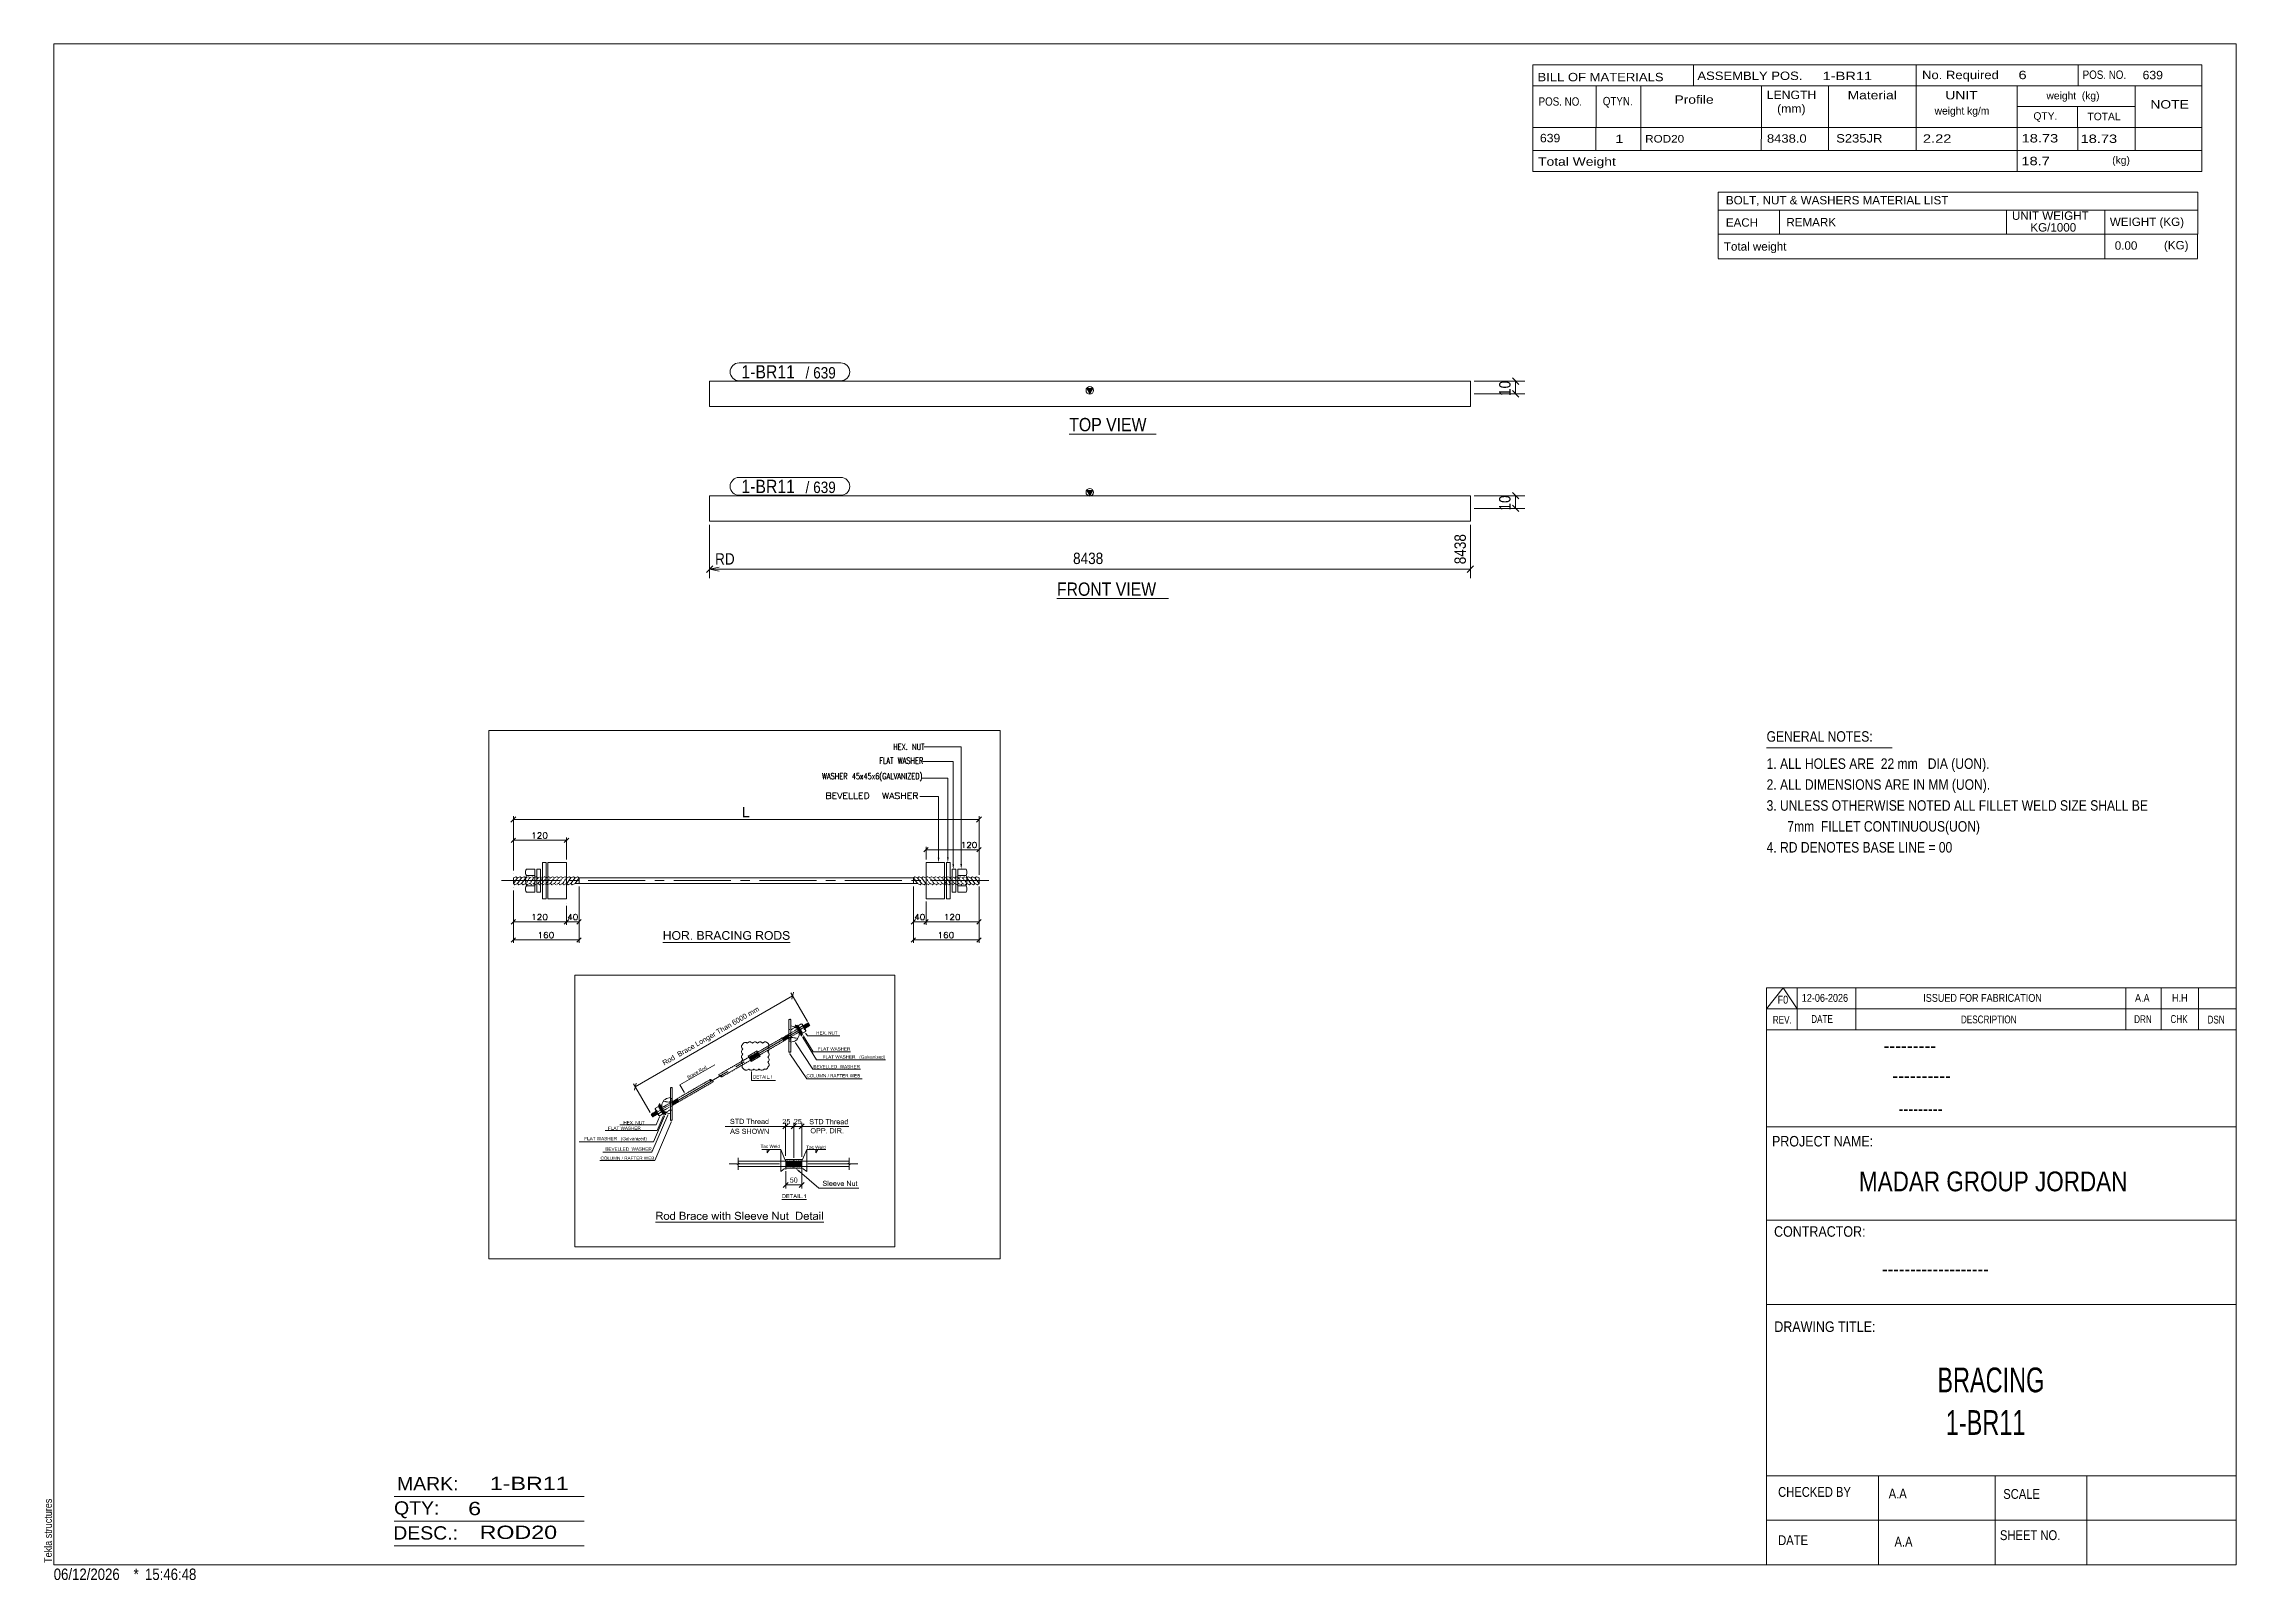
# Model space of a CAD drawing. Header units: millimetres. Extents: x 2 to 579, y 1 to 405.
import ezdxf

# ---------------------------------------------------------------- set-up
doc = ezdxf.new("R2010")
doc.units = ezdxf.units.MM
doc.linetypes.add('XKITLINE00', pattern=[0])
for name, color, linetype, lineweight in [('Dimensions', 7, 'Continuous', 0), ('DrawingSheet', 5, 'Continuous', 0), ('GraphicObject', 6, 'Continuous', 0), ('LinkedObject', 7, 'Continuous', 0), ('OtherObjectType', 7, 'Continuous', 0), ('Part', 2, 'Continuous', 0), ('PartMark', 7, 'Continuous', 0)]:
    doc.layers.add(name, color=color, linetype=linetype, lineweight=lineweight)
doc.styles.add('@ARIAL_UNICODE_MS_BOLD', font='ARIAL.TTF')
doc.styles.add('ARIAL', font='ARIAL.TTF')
doc.styles.add('ARIAL_NARROW', font='ARIALN.TTF')
doc.styles.add('COMIC_SANS_MS_BOLD', font='COMICBD.TTF')
doc.styles.add('SWIS721_EX_BT', font='ARIAL.TTF')
doc.styles.add('SWISSE', font='ARIAL.TTF')

# ---------------------------------------------------------------- blocks, each defined once
blk = doc.blocks.new('*A1')
at = {"layer": 'Part'}
blk.add_hatch(color=2, dxfattribs=at).paths.add_polyline_path([(276.7, 287.57), (278.3, 287.57), (277.5, 286.17)], flags=17)
at = {"layer": 'Part', "color": 2, "linetype": 'XKITLINE00', "lineweight": 0}
for p, q in [((177.5, 286.17), (277.5, 286.17)), ((177.5, 280.48), (177.5, 286.17)), ((277.5, 286.17), (276.7, 287.57)), ((276.7, 287.57), (278.3, 287.57)), ((278.3, 287.57), (277.5, 286.17)), ((277.6, 286.17), (377.6, 286.17)), ((377.6, 286.17), (377.6, 279.51)), ((177.5, 279.51), (177.5, 280.48)), ((277.5, 279.51), (177.5, 279.51)), ((377.6, 279.51), (277.6, 279.51))]:
    blk.add_line(p, q, dxfattribs=at)
blk.add_circle((277.5, 287.07), 1, dxfattribs=at)
blk = doc.blocks.new('*A2')
at = {"layer": 'Part'}
blk.add_hatch(color=2, dxfattribs=at).paths.add_polyline_path([(276.7, 314.36), (278.3, 314.36), (277.5, 312.96)], flags=17)
at = {"layer": 'Part', "color": 2, "linetype": 'XKITLINE00', "lineweight": 0}
for p, q in [((277.5, 316.29), (177.5, 316.29)), ((177.5, 316.29), (177.5, 309.62)), ((277.5, 312.96), (276.7, 314.36)), ((276.7, 314.36), (278.3, 314.36)), ((278.3, 314.36), (277.5, 312.96)), ((377.6, 316.29), (277.6, 316.29)), ((377.6, 309.62), (377.6, 316.29)), ((177.5, 309.62), (277.5, 309.62)), ((277.6, 309.62), (377.6, 309.62))]:
    blk.add_line(p, q, dxfattribs=at)
blk.add_circle((277.5, 313.86), 1, dxfattribs=at)
blk = doc.blocks.new('*A3')
at = {"layer": 'GraphicObject', "color": 3, "linetype": 'XKITLINE00', "lineweight": 0}
for p, q in [((253.96, 224.4), (119.4, 224.4)), ((119.4, 224.4), (119.4, 85.44)), ((253.96, 85.44), (253.96, 224.4)), ((119.4, 85.44), (253.96, 85.44))]:
    blk.add_line(p, q, dxfattribs=at)
blk = doc.blocks.new('*A4')
at = {"layer": 'LinkedObject'}
for color, points in [(7, [(186.65, 204.29), (186.29, 201.59), (186.29, 204.29)]), (7, [(186.65, 201.91), (186.29, 201.59), (186.65, 204.29)]), (7, [(186.29, 201.59), (186.65, 201.91), (187.98, 201.59)]), (7, [(187.98, 201.59), (186.65, 201.91), (187.98, 201.91)]), (1, [(237.94, 191.01), (237.72, 189.66), (237.49, 191.01)]), (1, [(240.39, 191.07), (240.16, 189.72), (239.94, 191.07)]), (1, [(241.8, 189.23), (241.58, 187.88), (241.35, 189.23)]), (1, [(243.9, 189.27), (243.67, 187.92), (243.45, 189.27)]), (7, [(165.74, 170.72), (165.44, 169.37), (165.44, 171.66)]), (7, [(165.74, 170.72), (165.44, 171.66), (165.74, 171.66)]), (7, [(165.74, 170.45), (165.44, 169.37), (165.74, 170.72)]), (7, [(165.44, 169.37), (165.74, 170.45), (165.74, 169.37)]), (7, [(165.74, 170.72), (166.93, 170.45), (165.74, 170.45)]), (7, [(166.93, 170.72), (166.93, 170.45), (165.74, 170.72)]), (7, [(167.23, 171.66), (166.93, 170.72), (166.93, 171.66)]), (7, [(166.93, 170.45), (166.93, 170.72), (167.23, 171.66)]), (7, [(166.93, 170.45), (167.23, 171.66), (167.23, 169.37)]), (7, [(166.93, 170.45), (167.23, 169.37), (166.93, 169.37)]), (7, [(167.95, 171.37), (167.64, 170.48), (167.79, 171.21)]), (7, [(168.07, 171.1), (167.64, 170.48), (167.95, 171.37)]), (7, [(167.79, 171.21), (167.64, 170.48), (167.64, 170.77)]), (7, [(167.95, 170.73), (167.64, 170.48), (168.07, 171.1)]), (7, [(167.64, 170.48), (167.95, 170.73), (167.95, 170.48)]), (7, [(167.64, 170.48), (167.95, 170.27), (167.64, 170.33)]), (7, [(167.95, 170.27), (167.64, 170.48), (167.95, 170.48)]), (7, [(167.64, 170.33), (167.95, 170.27), (167.71, 170.05)]), (7, [(167.71, 170.05), (167.95, 170.27), (167.77, 169.91)]), (7, [(167.77, 169.91), (167.95, 170.27), (168.06, 169.94)]), (7, [(168.06, 169.94), (168.03, 169.56), (167.77, 169.91)]), (7, [(167.77, 169.91), (168.03, 169.56), (167.84, 169.78)]), (7, [(168.49, 171.69), (167.95, 171.37), (168.1, 171.53)]), (7, [(168.74, 171.69), (167.95, 171.37), (168.49, 171.69)]), (7, [(168.58, 171.43), (167.95, 171.37), (168.74, 171.69)]), (7, [(168.3, 171.32), (167.95, 171.37), (168.58, 171.43)]), (7, [(167.95, 171.37), (168.3, 171.32), (168.18, 171.21)]), (7, [(168.07, 171.1), (167.95, 171.37), (168.18, 171.21)]), (7, [(168.17, 169.83), (168.03, 169.56), (168.06, 169.94)]), (7, [(168.03, 169.56), (168.17, 169.83), (168.16, 169.49)]), (7, [(168.16, 169.49), (168.17, 169.83), (168.29, 169.71)]), (7, [(168.29, 169.71), (168.73, 169.33), (168.16, 169.49)]), (7, [(168.16, 169.49), (168.73, 169.33), (168.28, 169.41)]), (7, [(168.28, 169.41), (168.73, 169.33), (168.57, 169.33)]), (7, [(168.56, 169.59), (168.73, 169.33), (168.29, 169.71)]), (7, [(168.73, 169.33), (168.56, 169.59), (168.73, 169.59)]), (7, [(168.58, 171.43), (168.74, 171.69), (168.74, 171.43)]), (7, [(168.73, 169.33), (168.9, 169.59), (168.88, 169.33)]), (7, [(168.9, 169.59), (168.73, 169.33), (168.73, 169.59)]), (7, [(168.74, 171.69), (168.85, 171.43), (168.74, 171.43)]), (7, [(169.18, 171.62), (168.74, 171.69), (168.89, 171.69)]), (7, [(169.31, 171.54), (168.74, 171.69), (169.18, 171.62)]), (7, [(169.05, 171.38), (168.74, 171.69), (169.31, 171.54)]), (7, [(168.85, 171.43), (168.74, 171.69), (169.05, 171.38)]), (7, [(168.88, 169.33), (168.9, 169.59), (169.16, 169.4)]), (7, [(169.29, 169.47), (168.9, 169.59), (169.18, 169.71)]), (7, [(169.16, 169.4), (168.9, 169.59), (169.29, 169.47)]), (7, [(169.05, 171.38), (169.31, 171.54), (169.15, 171.32)]), (7, [(169.31, 171.54), (169.24, 171.26), (169.15, 171.32)]), (7, [(169.3, 169.83), (169.42, 169.54), (169.18, 169.71)]), (7, [(169.18, 169.71), (169.42, 169.54), (169.29, 169.47)]), (7, [(169.24, 171.26), (169.31, 171.54), (169.37, 171.1)]), (7, [(169.69, 169.89), (169.3, 169.83), (169.41, 169.95)]), (7, [(169.62, 169.75), (169.3, 169.83), (169.69, 169.89)]), (7, [(169.42, 169.54), (169.3, 169.83), (169.62, 169.75)]), (7, [(169.63, 171.26), (169.31, 171.54), (169.43, 171.47)]), (7, [(169.69, 171.12), (169.31, 171.54), (169.63, 171.26)]), (7, [(169.37, 171.1), (169.31, 171.54), (169.69, 171.12)]), (7, [(169.37, 171.1), (169.69, 171.12), (169.42, 171)]), (7, [(169.41, 169.95), (169.83, 170.51), (169.69, 169.89)]), (7, [(169.52, 170.29), (169.83, 170.51), (169.41, 169.95)]), (7, [(169.69, 171.12), (169.47, 170.89), (169.42, 171)]), (7, [(169.47, 170.89), (169.69, 171.12), (169.52, 170.65)]), (7, [(169.52, 170.65), (169.69, 171.12), (169.83, 170.68)]), (7, [(169.52, 170.51), (169.83, 170.68), (169.83, 170.51)]), (7, [(169.52, 170.65), (169.83, 170.68), (169.52, 170.51)]), (7, [(169.83, 170.51), (169.52, 170.29), (169.52, 170.51)]), (7, [(169.83, 170.68), (169.69, 171.12), (169.76, 170.99)]), (7, [(169.69, 169.89), (169.83, 170.51), (169.76, 170.02)]), (7, [(169.76, 170.02), (169.83, 170.51), (169.83, 170.33)]), (7, [(170.52, 170.65), (170.22, 169.37), (170.22, 171.66)]), (7, [(170.22, 171.66), (170.52, 171.4), (170.52, 170.65)]), (7, [(171.25, 171.4), (170.22, 171.66), (171.24, 171.66)]), (7, [(170.52, 171.4), (170.22, 171.66), (171.25, 171.4)]), (7, [(170.52, 170.65), (170.52, 170.38), (170.22, 169.37)]), (7, [(170.22, 169.37), (170.52, 170.38), (170.52, 169.37)]), (7, [(170.88, 170.38), (170.52, 170.65), (171.17, 170.65)]), (7, [(170.52, 170.38), (170.52, 170.65), (170.88, 170.38)]), (7, [(170.88, 170.38), (171.17, 170.65), (170.93, 170.38)]), (7, [(170.93, 170.38), (171.17, 170.65), (171.02, 170.38)]), (7, [(171.02, 170.38), (171.17, 170.65), (171.04, 170.37)]), (7, [(171.04, 170.37), (171.17, 170.65), (171.08, 170.36)]), (7, [(171.08, 170.36), (171.17, 170.65), (171.15, 170.33)]), (7, [(171.15, 170.33), (171.17, 170.65), (171.28, 170.65)]), (7, [(171.15, 170.33), (171.28, 170.65), (171.18, 170.31)]), (7, [(171.28, 170.65), (171.4, 170.41), (171.18, 170.31)]), (7, [(171.18, 170.31), (171.4, 170.41), (171.22, 170.29)]), (7, [(171.4, 170.41), (171.29, 170.21), (171.22, 170.29)]), (7, [(171.24, 171.66), (171.37, 171.4), (171.25, 171.4)]), (7, [(171.62, 171.62), (171.24, 171.66), (171.39, 171.66)]), (7, [(171.7, 171.59), (171.24, 171.66), (171.62, 171.62)]), (7, [(171.56, 171.35), (171.24, 171.66), (171.7, 171.59)]), (7, [(171.37, 171.4), (171.24, 171.66), (171.56, 171.35)]), (7, [(171.44, 170.67), (171.4, 170.41), (171.28, 170.65)]), (7, [(171.46, 170.38), (171.29, 170.21), (171.4, 170.41)]), (7, [(171.29, 170.21), (171.46, 170.38), (171.33, 170.16)]), (7, [(171.33, 170.16), (171.46, 170.38), (171.38, 170.1)]), (7, [(171.38, 170.1), (171.46, 170.38), (171.59, 170.3)]), (7, [(171.59, 170.3), (171.49, 169.95), (171.38, 170.1)]), (7, [(171.4, 170.41), (171.44, 170.67), (171.57, 170.43)]), (7, [(171.5, 170.69), (171.89, 170.62), (171.44, 170.67)]), (7, [(171.81, 170.54), (171.44, 170.67), (171.89, 170.62)]), (7, [(171.57, 170.43), (171.44, 170.67), (171.81, 170.54)]), (7, [(171.59, 170.3), (171.46, 170.38), (171.56, 170.32)]), (7, [(171.65, 170.23), (171.49, 169.95), (171.59, 170.3)]), (7, [(171.78, 170.08), (171.49, 169.95), (171.65, 170.23)]), (7, [(171.49, 169.95), (171.78, 170.08), (171.55, 169.84)]), (7, [(171.56, 170.71), (171.89, 170.62), (171.5, 170.69)]), (7, [(171.55, 169.84), (171.78, 170.08), (171.84, 169.99)]), (7, [(171.55, 169.84), (171.84, 169.99), (171.85, 169.37)]), (7, [(171.7, 171.59), (171.62, 171.3), (171.56, 171.35)]), (7, [(171.89, 170.62), (171.56, 170.71), (171.65, 170.78)]), (7, [(171.78, 171.56), (171.62, 171.3), (171.7, 171.59)]), (7, [(171.62, 171.3), (171.78, 171.56), (171.68, 171.25)]), (7, [(171.68, 170.83), (171.89, 170.62), (171.65, 170.78)]), (7, [(171.68, 171.25), (171.78, 171.56), (171.95, 171.38)]), (7, [(171.95, 171.38), (171.74, 171.11), (171.68, 171.25)]), (7, [(171.71, 170.87), (171.89, 170.62), (171.68, 170.83)]), (7, [(171.71, 170.87), (172.05, 171.03), (171.89, 170.62)]), (7, [(171.74, 170.98), (172.05, 171.03), (171.71, 170.87)]), (7, [(172, 171.3), (171.74, 171.11), (171.95, 171.38)]), (7, [(172.05, 171.13), (171.74, 171.11), (172, 171.3)]), (7, [(172.05, 171.03), (171.74, 171.11), (172.05, 171.13)]), (7, [(171.74, 171.11), (172.05, 171.03), (171.74, 171.03)]), (7, [(172.05, 171.03), (171.74, 170.98), (171.74, 171.03)]), (7, [(171.95, 171.38), (171.78, 171.56), (171.91, 171.45)]), (7, [(171.85, 169.37), (171.84, 169.99), (172.23, 169.37)]), (7, [(171.89, 170.62), (172.05, 171.03), (171.97, 170.7)]), (7, [(171.97, 170.7), (172.05, 171.03), (172.05, 170.91)]), (7, [(172.89, 169.69), (172.57, 169.37), (172.57, 169.69)]), (7, [(172.89, 169.37), (172.57, 169.37), (172.89, 169.69)]), (7, [(174.28, 171.66), (174.59, 170.43), (174.28, 169.37)]), (7, [(174.59, 170.7), (174.59, 170.43), (174.28, 171.66)]), (7, [(174.28, 171.66), (174.59, 171.39), (174.59, 170.7)]), (7, [(175.04, 171.39), (174.28, 171.66), (175.14, 171.66)]), (7, [(174.59, 171.39), (174.28, 171.66), (175.04, 171.39)]), (7, [(174.28, 169.37), (174.59, 170.43), (174.59, 169.64)]), (7, [(174.59, 169.64), (175.16, 169.37), (174.28, 169.37)]), (7, [(175.12, 170.43), (174.59, 170.7), (175.08, 170.7)]), (7, [(174.59, 170.43), (174.59, 170.7), (175.12, 170.43)]), (7, [(175.16, 169.64), (175.16, 169.37), (174.59, 169.64)]), (7, [(175.04, 171.39), (175.14, 171.66), (175.17, 171.39)]), (7, [(175.23, 170.43), (175.08, 170.7), (175.18, 170.7)]), (7, [(175.12, 170.43), (175.08, 170.7), (175.23, 170.43)]), (7, [(175.14, 171.66), (175.34, 171.37), (175.17, 171.39)]), (7, [(175.27, 171.66), (175.34, 171.37), (175.14, 171.66)]), (7, [(175.16, 169.64), (175.27, 169.37), (175.16, 169.37)]), (7, [(175.23, 169.64), (175.27, 169.37), (175.16, 169.64)]), (7, [(175.33, 170.71), (175.58, 170.59), (175.18, 170.7)]), (7, [(175.18, 170.7), (175.58, 170.59), (175.23, 170.43)]), (7, [(175.23, 170.43), (175.58, 170.59), (175.39, 170.41)]), (7, [(175.23, 169.64), (175.45, 169.39), (175.27, 169.37)]), (7, [(175.33, 169.64), (175.45, 169.39), (175.23, 169.64)]), (7, [(175.48, 171.62), (175.34, 171.37), (175.27, 171.66)]), (7, [(175.37, 170.72), (175.66, 170.63), (175.33, 170.71)]), (7, [(175.58, 170.59), (175.33, 170.71), (175.66, 170.63)]), (7, [(175.36, 169.65), (175.45, 169.39), (175.33, 169.64)]), (7, [(175.34, 171.37), (175.48, 171.62), (175.39, 171.35)]), (7, [(175.53, 169.41), (175.36, 169.65), (175.42, 169.66)]), (7, [(175.45, 169.39), (175.36, 169.65), (175.53, 169.41)]), (7, [(175.43, 170.74), (175.66, 170.63), (175.37, 170.72)]), (7, [(175.39, 171.35), (175.48, 171.62), (175.44, 171.34)]), (7, [(175.58, 170.59), (175.45, 170.39), (175.39, 170.41)]), (7, [(175.5, 169.69), (175.78, 169.52), (175.42, 169.66)]), (7, [(175.42, 169.66), (175.78, 169.52), (175.53, 169.41)]), (7, [(175.52, 170.8), (175.66, 170.63), (175.43, 170.74)]), (7, [(175.44, 171.34), (175.48, 171.62), (175.56, 171.59)]), (7, [(175.56, 171.59), (175.52, 171.28), (175.44, 171.34)]), (7, [(175.45, 170.39), (175.58, 170.59), (175.51, 170.37)]), (7, [(175.54, 169.71), (175.78, 169.52), (175.5, 169.69)]), (7, [(175.51, 170.37), (175.58, 170.59), (175.6, 170.3)]), (7, [(175.64, 171.55), (175.52, 171.28), (175.56, 171.59)]), (7, [(175.77, 171.44), (175.52, 171.28), (175.64, 171.55)]), (7, [(175.81, 171.37), (175.52, 171.28), (175.77, 171.44)]), (7, [(175.52, 171.28), (175.81, 171.37), (175.55, 171.24)]), (7, [(175.82, 170.79), (175.52, 170.8), (175.57, 170.88)]), (7, [(175.78, 170.73), (175.52, 170.8), (175.82, 170.79)]), (7, [(175.66, 170.63), (175.52, 170.8), (175.78, 170.73)]), (7, [(175.53, 169.41), (175.78, 169.52), (175.6, 169.43)]), (7, [(175.78, 169.52), (175.54, 169.71), (175.57, 169.73)]), (7, [(175.81, 171.37), (175.58, 171.19), (175.55, 171.24)]), (7, [(175.57, 170.88), (175.9, 171.07), (175.82, 170.79)]), (7, [(175.6, 170.97), (175.9, 171.07), (175.57, 170.88)]), (7, [(175.63, 169.8), (175.94, 169.73), (175.57, 169.73)]), (7, [(175.57, 169.73), (175.94, 169.73), (175.78, 169.52)]), (7, [(175.58, 171.19), (175.81, 171.37), (175.6, 171.09)]), (7, [(175.84, 170.45), (175.58, 170.59), (175.69, 170.55)]), (7, [(175.6, 170.3), (175.58, 170.59), (175.84, 170.45)]), (7, [(175.6, 171.09), (175.81, 171.37), (175.9, 171.07)]), (7, [(175.9, 171.07), (175.6, 171.03), (175.6, 171.09)]), (7, [(175.6, 171.03), (175.9, 171.07), (175.6, 170.97)]), (7, [(175.6, 170.3), (175.84, 170.45), (175.63, 170.25)]), (7, [(175.6, 169.43), (175.78, 169.52), (175.73, 169.48)]), (7, [(175.63, 170.25), (175.84, 170.45), (175.67, 170.21)]), (7, [(175.65, 169.84), (175.94, 169.73), (175.63, 169.8)]), (7, [(175.94, 169.73), (175.65, 169.84), (175.68, 169.88)]), (7, [(175.67, 170.21), (175.84, 170.45), (175.9, 170.38)]), (7, [(175.9, 170.38), (175.7, 170.1), (175.67, 170.21)]), (7, [(175.68, 169.88), (176.01, 170.03), (175.94, 169.73)]), (7, [(175.7, 169.98), (176.01, 170.03), (175.68, 169.88)]), (7, [(175.96, 170.3), (175.7, 170.1), (175.9, 170.38)]), (7, [(176.01, 170.13), (175.7, 170.1), (175.96, 170.3)]), (7, [(176.01, 170.03), (175.7, 170.1), (176.01, 170.13)]), (7, [(175.7, 170.1), (176.01, 170.03), (175.7, 170.03)]), (7, [(176.01, 170.03), (175.7, 169.98), (175.7, 170.03)]), (7, [(175.78, 169.52), (175.94, 169.73), (175.83, 169.56)]), (7, [(175.9, 171.15), (175.81, 171.37), (175.86, 171.3)]), (7, [(175.9, 171.07), (175.81, 171.37), (175.9, 171.15)]), (7, [(175.82, 170.79), (175.9, 171.07), (175.86, 170.86)]), (7, [(175.83, 169.56), (175.94, 169.73), (175.91, 169.66)]), (7, [(175.86, 170.86), (175.9, 171.07), (175.9, 171)]), (7, [(175.94, 169.73), (176.01, 170.03), (175.98, 169.8)]), (7, [(175.98, 169.8), (176.01, 170.03), (176.01, 169.95)]), (7, [(176.73, 170.65), (176.43, 169.37), (176.43, 171.66)]), (7, [(176.43, 171.66), (176.73, 171.4), (176.73, 170.65)]), (7, [(177.46, 171.4), (176.43, 171.66), (177.44, 171.66)]), (7, [(176.73, 171.4), (176.43, 171.66), (177.46, 171.4)]), (7, [(176.73, 170.65), (176.73, 170.38), (176.43, 169.37)]), (7, [(176.43, 169.37), (176.73, 170.38), (176.73, 169.37)]), (7, [(177.08, 170.38), (176.73, 170.65), (177.38, 170.65)]), (7, [(176.73, 170.38), (176.73, 170.65), (177.08, 170.38)]), (7, [(177.08, 170.38), (177.38, 170.65), (177.14, 170.38)]), (7, [(177.14, 170.38), (177.38, 170.65), (177.23, 170.38)]), (7, [(177.23, 170.38), (177.38, 170.65), (177.25, 170.37)]), (7, [(177.25, 170.37), (177.38, 170.65), (177.29, 170.36)]), (7, [(177.29, 170.36), (177.38, 170.65), (177.36, 170.33)]), (7, [(177.36, 170.33), (177.38, 170.65), (177.49, 170.65)]), (7, [(177.36, 170.33), (177.49, 170.65), (177.39, 170.31)]), (7, [(177.49, 170.65), (177.61, 170.41), (177.39, 170.31)]), (7, [(177.39, 170.31), (177.61, 170.41), (177.42, 170.29)]), (7, [(177.61, 170.41), (177.5, 170.21), (177.42, 170.29)]), (7, [(177.44, 171.66), (177.58, 171.4), (177.46, 171.4)]), (7, [(177.83, 171.62), (177.44, 171.66), (177.6, 171.66)]), (7, [(177.91, 171.59), (177.44, 171.66), (177.83, 171.62)]), (7, [(177.77, 171.35), (177.44, 171.66), (177.91, 171.59)]), (7, [(177.58, 171.4), (177.44, 171.66), (177.77, 171.35)]), (7, [(177.65, 170.67), (177.61, 170.41), (177.49, 170.65)]), (7, [(177.67, 170.38), (177.5, 170.21), (177.61, 170.41)]), (7, [(177.5, 170.21), (177.67, 170.38), (177.54, 170.16)]), (7, [(177.54, 170.16), (177.67, 170.38), (177.59, 170.1)]), (7, [(177.59, 170.1), (177.67, 170.38), (177.8, 170.3)]), (7, [(177.8, 170.3), (177.7, 169.95), (177.59, 170.1)]), (7, [(177.61, 170.41), (177.65, 170.67), (177.78, 170.43)]), (7, [(177.71, 170.69), (178.1, 170.62), (177.65, 170.67)]), (7, [(178.02, 170.54), (177.65, 170.67), (178.1, 170.62)]), (7, [(177.78, 170.43), (177.65, 170.67), (178.02, 170.54)]), (7, [(177.8, 170.3), (177.67, 170.38), (177.76, 170.32)]), (7, [(177.86, 170.23), (177.7, 169.95), (177.8, 170.3)]), (7, [(177.99, 170.08), (177.7, 169.95), (177.86, 170.23)]), (7, [(177.7, 169.95), (177.99, 170.08), (177.76, 169.84)]), (7, [(177.77, 170.71), (178.1, 170.62), (177.71, 170.69)]), (7, [(177.76, 169.84), (177.99, 170.08), (178.05, 169.99)]), (7, [(177.76, 169.84), (178.05, 169.99), (178.06, 169.37)]), (7, [(177.91, 171.59), (177.83, 171.3), (177.77, 171.35)]), (7, [(178.1, 170.62), (177.77, 170.71), (177.85, 170.78)]), (7, [(177.99, 171.56), (177.83, 171.3), (177.91, 171.59)]), (7, [(177.83, 171.3), (177.99, 171.56), (177.89, 171.25)]), (7, [(177.89, 170.83), (178.1, 170.62), (177.85, 170.78)]), (7, [(177.89, 171.25), (177.99, 171.56), (178.16, 171.38)]), (7, [(178.16, 171.38), (177.95, 171.11), (177.89, 171.25)]), (7, [(177.92, 170.87), (178.1, 170.62), (177.89, 170.83)]), (7, [(177.92, 170.87), (178.26, 171.03), (178.1, 170.62)]), (7, [(177.95, 170.98), (178.26, 171.03), (177.92, 170.87)]), (7, [(178.21, 171.3), (177.95, 171.11), (178.16, 171.38)]), (7, [(178.26, 171.13), (177.95, 171.11), (178.21, 171.3)]), (7, [(178.26, 171.03), (177.95, 171.11), (178.26, 171.13)]), (7, [(177.95, 171.11), (178.26, 171.03), (177.95, 171.03)]), (7, [(178.26, 171.03), (177.95, 170.98), (177.95, 171.03)]), (7, [(178.16, 171.38), (177.99, 171.56), (178.11, 171.45)]), (7, [(178.06, 169.37), (178.05, 169.99), (178.44, 169.37)]), (7, [(178.1, 170.62), (178.26, 171.03), (178.18, 170.7)]), (7, [(178.18, 170.7), (178.26, 171.03), (178.26, 170.91)]), (7, [(179.36, 171.66), (179.39, 170.98), (178.48, 169.37)]), (7, [(178.48, 169.37), (179.39, 170.98), (179.14, 170.31)]), (7, [(179.05, 170.06), (178.48, 169.37), (179.14, 170.31)]), (7, [(178.48, 169.37), (179.05, 170.06), (178.8, 169.37)]), (7, [(179.14, 170.31), (180.01, 170.06), (179.05, 170.06)]), (7, [(179.92, 170.31), (180.01, 170.06), (179.14, 170.31)]), (7, [(179.39, 170.98), (179.36, 171.66), (179.43, 171.09)]), (7, [(179.43, 171.09), (179.36, 171.66), (179.49, 171.31)]), (7, [(179.49, 171.31), (179.36, 171.66), (179.51, 171.42)]), (7, [(179.69, 171.66), (179.51, 171.42), (179.36, 171.66)]), (7, [(179.51, 171.42), (179.69, 171.66), (179.54, 171.32)]), (7, [(179.54, 171.32), (179.69, 171.66), (179.62, 171.08)]), (7, [(179.62, 171.08), (179.69, 171.66), (179.68, 170.94)]), (7, [(179.68, 170.94), (179.69, 171.66), (179.92, 170.31)]), (7, [(179.92, 170.31), (179.69, 171.66), (180.01, 170.06)]), (7, [(180.01, 170.06), (179.69, 171.66), (180.62, 169.37)]), (7, [(180.01, 170.06), (180.62, 169.37), (180.27, 169.37)]), (7, [(181.12, 170.86), (180.77, 170.71), (180.84, 171.02)]), (7, [(181.09, 170.64), (180.77, 170.71), (181.12, 170.86)]), (7, [(180.77, 170.71), (181.09, 170.64), (180.77, 170.53)]), (7, [(180.77, 170.53), (181.09, 170.64), (181.09, 170.53)]), (7, [(181.09, 170.53), (180.77, 170.37), (180.77, 170.53)]), (7, [(181.09, 170.38), (180.77, 170.37), (181.09, 170.53)]), (7, [(181.09, 170.38), (180.9, 169.92), (180.77, 170.37)]), (7, [(180.77, 170.37), (180.9, 169.92), (180.84, 170.06)]), (7, [(181.16, 170.97), (180.84, 171.02), (180.91, 171.15)]), (7, [(181.12, 170.86), (180.84, 171.02), (181.16, 170.97)]), (7, [(181.13, 170.13), (180.9, 169.92), (181.09, 170.38)]), (7, [(180.9, 169.92), (181.13, 170.13), (181.17, 170.02)]), (7, [(181.21, 169.91), (180.9, 169.92), (181.17, 170.02)]), (7, [(180.9, 169.92), (181.25, 169.48), (180.96, 169.77)]), (7, [(181.21, 169.91), (181.25, 169.48), (180.9, 169.92)]), (7, [(180.98, 171.29), (181.32, 171.25), (180.91, 171.15)]), (7, [(180.91, 171.15), (181.32, 171.25), (181.19, 171.08)]), (7, [(181.16, 170.97), (180.91, 171.15), (181.19, 171.08)]), (7, [(180.96, 169.77), (181.25, 169.48), (181.13, 169.56)]), (7, [(181.17, 171.49), (181.32, 171.25), (180.98, 171.29)]), (7, [(181.3, 171.56), (181.32, 171.25), (181.17, 171.49)]), (7, [(181.35, 169.75), (181.25, 169.48), (181.21, 169.91)]), (7, [(181.25, 169.48), (181.35, 169.75), (181.44, 169.7)]), (7, [(181.52, 169.64), (181.25, 169.48), (181.44, 169.7)]), (7, [(181.52, 169.64), (181.85, 169.33), (181.25, 169.48)]), (7, [(181.25, 169.48), (181.85, 169.33), (181.36, 169.4)]), (7, [(181.43, 171.63), (181.72, 171.44), (181.3, 171.56)]), (7, [(181.3, 171.56), (181.72, 171.44), (181.49, 171.37)]), (7, [(181.32, 171.25), (181.3, 171.56), (181.41, 171.31)]), (7, [(181.41, 171.31), (181.3, 171.56), (181.49, 171.37)]), (7, [(181.36, 169.4), (181.85, 169.33), (181.66, 169.33)]), (7, [(181.7, 171.69), (181.72, 171.44), (181.43, 171.63)]), (7, [(181.72, 169.59), (181.85, 169.33), (181.52, 169.64)]), (7, [(181.85, 171.69), (181.72, 171.44), (181.7, 171.69)]), (7, [(181.72, 171.44), (181.85, 171.69), (181.85, 171.44)]), (7, [(181.85, 169.33), (181.72, 169.59), (181.82, 169.59)]), (7, [(181.95, 169.59), (181.85, 169.33), (181.82, 169.59)]), (7, [(181.85, 171.69), (181.96, 171.44), (181.85, 171.44)]), (7, [(182.31, 171.61), (181.85, 171.69), (182.02, 171.69)]), (7, [(182.43, 171.52), (181.85, 171.69), (182.31, 171.61)]), (7, [(182.15, 171.38), (181.85, 171.69), (182.43, 171.52)]), (7, [(181.96, 171.44), (181.85, 171.69), (182.15, 171.38)]), (7, [(181.95, 169.59), (182.45, 169.53), (181.85, 169.33)]), (7, [(181.85, 169.33), (182.45, 169.53), (182.03, 169.33)]), (7, [(182.17, 169.66), (182.45, 169.53), (181.95, 169.59)]), (7, [(182.03, 169.33), (182.45, 169.53), (182.33, 169.43)]), (7, [(182.15, 171.38), (182.43, 171.52), (182.23, 171.32)]), (7, [(182.45, 169.53), (182.17, 169.66), (182.25, 169.73)]), (7, [(182.43, 171.52), (182.3, 171.27), (182.23, 171.32)]), (7, [(182.34, 169.81), (182.45, 169.53), (182.25, 169.73)]), (7, [(182.3, 171.27), (182.43, 171.52), (182.42, 171.08)]), (7, [(182.34, 169.81), (182.79, 170.09), (182.45, 169.53)]), (7, [(182.46, 170.03), (182.79, 170.09), (182.34, 169.81)]), (7, [(182.42, 171.08), (182.43, 171.52), (182.76, 171.03)]), (7, [(182.42, 171.08), (182.76, 171.03), (182.46, 170.96)]), (7, [(182.71, 171.19), (182.43, 171.52), (182.55, 171.43)]), (7, [(182.76, 171.03), (182.43, 171.52), (182.71, 171.19)]), (7, [(182.45, 169.53), (182.79, 170.09), (182.58, 169.62)]), (7, [(182.79, 170.09), (182.46, 170.03), (182.49, 170.17)]), (7, [(182.58, 169.62), (182.79, 170.09), (182.75, 169.91)]), (7, [(183.52, 171.66), (183.22, 169.37), (183.22, 171.66)]), (7, [(183.52, 169.37), (183.22, 169.37), (183.52, 171.66)]), (7, [(184.05, 171.66), (184.34, 171.16), (184.05, 169.37)]), (7, [(184.34, 171.16), (184.05, 171.66), (184.36, 171.66)]), (7, [(184.05, 169.37), (184.34, 171.16), (184.34, 169.37)]), (7, [(184.34, 171.16), (184.36, 171.66), (185.54, 169.37)]), (7, [(185.54, 169.37), (184.36, 171.66), (185.56, 169.86)]), (7, [(185.56, 169.86), (185.85, 169.37), (185.54, 169.37)]), (7, [(185.85, 171.66), (185.56, 169.86), (185.56, 171.66)]), (7, [(185.85, 169.37), (185.56, 169.86), (185.85, 171.66)]), (7, [(186.42, 171.12), (186.28, 170.67), (186.35, 170.98)]), (7, [(186.64, 170.87), (186.28, 170.67), (186.42, 171.12)]), (7, [(186.59, 170.64), (186.28, 170.67), (186.64, 170.87)]), (7, [(186.28, 170.67), (186.59, 170.64), (186.28, 170.5)]), (7, [(186.28, 170.5), (186.59, 170.64), (186.59, 170.52)]), (7, [(186.59, 170.37), (186.28, 170.5), (186.59, 170.52)]), (7, [(186.28, 170.5), (186.42, 169.89), (186.28, 170.33)]), (7, [(186.59, 170.37), (186.42, 169.89), (186.28, 170.5)]), (7, [(186.28, 170.33), (186.42, 169.89), (186.35, 170.03)]), (7, [(186.82, 171.55), (186.42, 171.12), (186.69, 171.48)]), (7, [(186.99, 171.34), (186.42, 171.12), (186.82, 171.55)]), (7, [(186.69, 171.48), (186.42, 171.12), (186.49, 171.27)]), (7, [(186.87, 171.26), (186.42, 171.12), (186.99, 171.34)]), (7, [(186.82, 171.21), (186.42, 171.12), (186.87, 171.26)]), (7, [(186.78, 171.15), (186.42, 171.12), (186.82, 171.21)]), (7, [(186.71, 171.04), (186.42, 171.12), (186.78, 171.15)]), (7, [(186.42, 171.12), (186.71, 171.04), (186.68, 170.98)]), (7, [(186.64, 170.87), (186.42, 171.12), (186.68, 170.98)]), (7, [(186.65, 170.11), (186.42, 169.89), (186.59, 170.37)]), (7, [(186.42, 169.89), (186.65, 170.11), (186.7, 170.01)]), (7, [(186.75, 169.9), (186.42, 169.89), (186.7, 170.01)]), (7, [(186.75, 169.9), (186.84, 169.47), (186.42, 169.89)]), (7, [(186.42, 169.89), (186.84, 169.47), (186.49, 169.75)]), (7, [(186.49, 169.75), (186.84, 169.47), (186.7, 169.55)]), (7, [(186.9, 169.75), (186.84, 169.47), (186.75, 169.9)]), (7, [(187.26, 171.69), (186.82, 171.55), (186.95, 171.62)]), (7, [(187.32, 171.44), (186.82, 171.55), (187.26, 171.69)]), (7, [(186.82, 171.55), (187.07, 171.37), (186.99, 171.34)]), (7, [(187.07, 171.37), (186.82, 171.55), (187.14, 171.4)]), (7, [(187.14, 171.4), (186.82, 171.55), (187.32, 171.44)]), (7, [(186.84, 169.47), (186.9, 169.75), (187, 169.7)]), (7, [(187.11, 169.65), (186.84, 169.47), (187, 169.7)]), (7, [(187.11, 169.65), (187.45, 169.33), (186.84, 169.47)]), (7, [(186.84, 169.47), (187.45, 169.33), (186.98, 169.4)]), (7, [(186.98, 169.4), (187.45, 169.33), (187.28, 169.33)]), (7, [(187.32, 169.6), (187.45, 169.33), (187.11, 169.65)]), (7, [(187.43, 171.44), (187.26, 171.69), (187.43, 171.69)]), (7, [(187.32, 171.44), (187.26, 171.69), (187.43, 171.44)]), (7, [(187.45, 169.33), (187.32, 169.6), (187.43, 169.6)]), (7, [(187.43, 171.69), (187.51, 171.44), (187.43, 171.44)]), (7, [(187.55, 171.69), (187.51, 171.44), (187.43, 171.69)]), (7, [(187.43, 170.53), (188.1, 170.27), (187.43, 170.27)]), (7, [(188.4, 170.53), (188.1, 170.27), (187.43, 170.53)]), (7, [(187.43, 169.6), (187.58, 169.33), (187.45, 169.33)]), (7, [(187.53, 169.6), (187.58, 169.33), (187.43, 169.6)]), (7, [(187.51, 171.44), (187.55, 171.69), (187.67, 171.41)]), (7, [(187.72, 169.64), (187.82, 169.37), (187.53, 169.6)]), (7, [(187.53, 169.6), (187.82, 169.37), (187.58, 169.33)]), (7, [(187.88, 171.61), (187.55, 171.69), (187.78, 171.65)]), (7, [(187.67, 171.41), (187.55, 171.69), (187.88, 171.61)]), (7, [(187.67, 171.41), (187.88, 171.61), (187.74, 171.38)]), (7, [(187.94, 169.42), (187.72, 169.64), (187.82, 169.68)]), (7, [(187.82, 169.37), (187.72, 169.64), (187.94, 169.42)]), (7, [(187.88, 171.61), (187.81, 171.35), (187.74, 171.38)]), (7, [(187.81, 171.35), (187.88, 171.61), (187.92, 171.27)]), (7, [(187.91, 169.72), (188.06, 169.46), (187.82, 169.68)]), (7, [(187.82, 169.68), (188.06, 169.46), (187.94, 169.42)]), (7, [(188.13, 171.46), (187.88, 171.61), (187.98, 171.57)]), (7, [(188.19, 171.39), (187.88, 171.61), (188.13, 171.46)]), (7, [(187.92, 171.27), (187.88, 171.61), (188.19, 171.39)]), (7, [(188.05, 169.8), (188.4, 169.69), (187.91, 169.72)]), (7, [(187.91, 169.72), (188.4, 169.69), (188.06, 169.46)]), (7, [(187.92, 171.27), (188.19, 171.39), (187.96, 171.22)]), (7, [(188.19, 171.39), (188, 171.17), (187.96, 171.22)]), (7, [(188, 171.17), (188.19, 171.39), (188.06, 171.03)]), (7, [(188.1, 169.84), (188.4, 169.69), (188.05, 169.8)]), (7, [(188.06, 171.03), (188.19, 171.39), (188.33, 171.13)]), (7, [(188.06, 171.03), (188.33, 171.13), (188.09, 170.94)]), (7, [(188.06, 169.46), (188.4, 169.69), (188.29, 169.6)]), (7, [(188.09, 170.94), (188.33, 171.13), (188.36, 171.02)]), (7, [(188.1, 169.84), (188.4, 170.53), (188.4, 169.69)]), (7, [(188.1, 170.27), (188.4, 170.53), (188.1, 169.84)]), (7, [(188.33, 171.13), (188.19, 171.39), (188.25, 171.32)]), (7, [(190.04, 170.65), (189.74, 169.37), (189.74, 171.66)]), (7, [(189.74, 171.66), (190.04, 171.4), (190.04, 170.65)]), (7, [(190.76, 171.4), (189.74, 171.66), (190.75, 171.66)]), (7, [(190.04, 171.4), (189.74, 171.66), (190.76, 171.4)]), (7, [(190.04, 170.65), (190.04, 170.38), (189.74, 169.37)]), (7, [(189.74, 169.37), (190.04, 170.38), (190.04, 169.37)]), (7, [(190.39, 170.38), (190.04, 170.65), (190.69, 170.65)]), (7, [(190.04, 170.38), (190.04, 170.65), (190.39, 170.38)]), (7, [(190.39, 170.38), (190.69, 170.65), (190.45, 170.38)]), (7, [(190.45, 170.38), (190.69, 170.65), (190.53, 170.38)]), (7, [(190.53, 170.38), (190.69, 170.65), (190.56, 170.37)]), (7, [(190.56, 170.37), (190.69, 170.65), (190.59, 170.36)]), (7, [(190.59, 170.36), (190.69, 170.65), (190.66, 170.33)]), (7, [(190.66, 170.33), (190.69, 170.65), (190.79, 170.65)]), (7, [(190.66, 170.33), (190.79, 170.65), (190.69, 170.31)]), (7, [(190.79, 170.65), (190.92, 170.41), (190.69, 170.31)]), (7, [(190.69, 170.31), (190.92, 170.41), (190.73, 170.29)]), (7, [(190.92, 170.41), (190.8, 170.21), (190.73, 170.29)]), (7, [(190.75, 171.66), (190.89, 171.4), (190.76, 171.4)]), (7, [(191.13, 171.62), (190.75, 171.66), (190.9, 171.66)]), (7, [(191.21, 171.59), (190.75, 171.66), (191.13, 171.62)]), (7, [(191.07, 171.35), (190.75, 171.66), (191.21, 171.59)]), (7, [(190.89, 171.4), (190.75, 171.66), (191.07, 171.35)]), (7, [(190.95, 170.67), (190.92, 170.41), (190.79, 170.65)]), (7, [(190.98, 170.38), (190.8, 170.21), (190.92, 170.41)]), (7, [(190.8, 170.21), (190.98, 170.38), (190.85, 170.16)]), (7, [(190.85, 170.16), (190.98, 170.38), (190.89, 170.1)]), (7, [(190.89, 170.1), (190.98, 170.38), (191.1, 170.3)]), (7, [(191.1, 170.3), (191, 169.95), (190.89, 170.1)]), (7, [(190.92, 170.41), (190.95, 170.67), (191.08, 170.43)]), (7, [(191.01, 170.69), (191.4, 170.62), (190.95, 170.67)]), (7, [(191.32, 170.54), (190.95, 170.67), (191.4, 170.62)]), (7, [(191.08, 170.43), (190.95, 170.67), (191.32, 170.54)]), (7, [(191.1, 170.3), (190.98, 170.38), (191.07, 170.32)]), (7, [(191.17, 170.23), (191, 169.95), (191.1, 170.3)]), (7, [(191.29, 170.08), (191, 169.95), (191.17, 170.23)]), (7, [(191, 169.95), (191.29, 170.08), (191.06, 169.84)]), (7, [(191.07, 170.71), (191.4, 170.62), (191.01, 170.69)]), (7, [(191.06, 169.84), (191.29, 170.08), (191.35, 169.99)]), (7, [(191.06, 169.84), (191.35, 169.99), (191.37, 169.37)]), (7, [(191.21, 171.59), (191.13, 171.3), (191.07, 171.35)]), (7, [(191.4, 170.62), (191.07, 170.71), (191.16, 170.78)]), (7, [(191.29, 171.56), (191.13, 171.3), (191.21, 171.59)]), (7, [(191.13, 171.3), (191.29, 171.56), (191.19, 171.25)]), (7, [(191.19, 170.83), (191.4, 170.62), (191.16, 170.78)]), (7, [(191.19, 171.25), (191.29, 171.56), (191.47, 171.38)]), (7, [(191.47, 171.38), (191.25, 171.11), (191.19, 171.25)]), (7, [(191.22, 170.87), (191.4, 170.62), (191.19, 170.83)]), (7, [(191.22, 170.87), (191.56, 171.03), (191.4, 170.62)]), (7, [(191.25, 170.98), (191.56, 171.03), (191.22, 170.87)]), (7, [(191.51, 171.3), (191.25, 171.11), (191.47, 171.38)]), (7, [(191.56, 171.13), (191.25, 171.11), (191.51, 171.3)]), (7, [(191.56, 171.03), (191.25, 171.11), (191.56, 171.13)]), (7, [(191.25, 171.11), (191.56, 171.03), (191.25, 171.03)]), (7, [(191.56, 171.03), (191.25, 170.98), (191.25, 171.03)]), (7, [(191.47, 171.38), (191.29, 171.56), (191.42, 171.45)]), (7, [(191.37, 169.37), (191.35, 169.99), (191.74, 169.37)]), (7, [(191.4, 170.62), (191.56, 171.03), (191.48, 170.7)]), (7, [(191.48, 170.7), (191.56, 171.03), (191.56, 170.91)]), (7, [(192.25, 171.37), (191.94, 170.48), (192.09, 171.21)]), (7, [(192.37, 171.1), (191.94, 170.48), (192.25, 171.37)]), (7, [(192.09, 171.21), (191.94, 170.48), (191.94, 170.77)]), (7, [(192.25, 170.73), (191.94, 170.48), (192.37, 171.1)]), (7, [(191.94, 170.48), (192.25, 170.73), (192.25, 170.48)]), (7, [(191.94, 170.48), (192.25, 170.27), (191.94, 170.33)]), (7, [(192.25, 170.27), (191.94, 170.48), (192.25, 170.48)]), (7, [(191.94, 170.33), (192.25, 170.27), (192.01, 170.05)]), (7, [(192.01, 170.05), (192.25, 170.27), (192.07, 169.91)]), (7, [(192.07, 169.91), (192.25, 170.27), (192.36, 169.94)]), (7, [(192.36, 169.94), (192.33, 169.56), (192.07, 169.91)]), (7, [(192.07, 169.91), (192.33, 169.56), (192.14, 169.78)]), (7, [(192.8, 171.69), (192.25, 171.37), (192.4, 171.53)]), (7, [(193.04, 171.69), (192.25, 171.37), (192.8, 171.69)]), (7, [(192.88, 171.43), (192.25, 171.37), (193.04, 171.69)]), (7, [(192.6, 171.32), (192.25, 171.37), (192.88, 171.43)]), (7, [(192.25, 171.37), (192.6, 171.32), (192.48, 171.21)]), (7, [(192.37, 171.1), (192.25, 171.37), (192.48, 171.21)]), (7, [(192.48, 169.83), (192.33, 169.56), (192.36, 169.94)]), (7, [(192.33, 169.56), (192.48, 169.83), (192.46, 169.49)]), (7, [(192.46, 169.49), (192.48, 169.83), (192.59, 169.71)]), (7, [(192.59, 169.71), (193.04, 169.33), (192.46, 169.49)]), (7, [(192.46, 169.49), (193.04, 169.33), (192.59, 169.41)]), (7, [(192.87, 169.59), (193.04, 169.33), (192.59, 169.71)]), (7, [(192.59, 169.41), (193.04, 169.33), (192.87, 169.33)]), (7, [(193.04, 169.33), (192.87, 169.59), (193.03, 169.59)]), (7, [(192.88, 171.43), (193.04, 171.69), (193.04, 171.43)]), (7, [(193.2, 169.59), (193.04, 169.33), (193.03, 169.59)]), (7, [(193.04, 171.69), (193.15, 171.43), (193.04, 171.43)]), (7, [(193.48, 171.62), (193.04, 171.69), (193.2, 171.69)]), (7, [(193.61, 171.54), (193.04, 171.69), (193.48, 171.62)]), (7, [(193.36, 171.38), (193.04, 171.69), (193.61, 171.54)]), (7, [(193.15, 171.43), (193.04, 171.69), (193.36, 171.38)]), (7, [(193.04, 169.33), (193.2, 169.59), (193.18, 169.33)]), (7, [(193.18, 169.33), (193.2, 169.59), (193.46, 169.4)]), (7, [(193.59, 169.47), (193.2, 169.59), (193.49, 169.71)]), (7, [(193.46, 169.4), (193.2, 169.59), (193.59, 169.47)]), (7, [(193.36, 171.38), (193.61, 171.54), (193.45, 171.32)]), (7, [(193.61, 171.54), (193.54, 171.26), (193.45, 171.32)]), (7, [(193.6, 169.83), (193.72, 169.54), (193.49, 169.71)]), (7, [(193.49, 169.71), (193.72, 169.54), (193.59, 169.47)]), (7, [(193.54, 171.26), (193.61, 171.54), (193.68, 171.1)]), (7, [(193.99, 169.89), (193.6, 169.83), (193.71, 169.95)]), (7, [(193.92, 169.75), (193.6, 169.83), (193.99, 169.89)]), (7, [(193.72, 169.54), (193.6, 169.83), (193.92, 169.75)]), (7, [(193.93, 171.26), (193.61, 171.54), (193.73, 171.47)]), (7, [(194, 171.12), (193.61, 171.54), (193.93, 171.26)]), (7, [(193.68, 171.1), (193.61, 171.54), (194, 171.12)]), (7, [(193.68, 171.1), (194, 171.12), (193.72, 171)]), (7, [(193.71, 169.95), (194.13, 170.51), (193.99, 169.89)]), (7, [(193.82, 170.29), (194.13, 170.51), (193.71, 169.95)]), (7, [(194, 171.12), (193.77, 170.89), (193.72, 171)]), (7, [(193.77, 170.89), (194, 171.12), (193.82, 170.65)]), (7, [(193.82, 170.65), (194, 171.12), (194.13, 170.68)]), (7, [(193.82, 170.51), (194.13, 170.68), (194.13, 170.51)]), (7, [(193.82, 170.65), (194.13, 170.68), (193.82, 170.51)]), (7, [(194.13, 170.51), (193.82, 170.29), (193.82, 170.51)]), (7, [(193.99, 169.89), (194.13, 170.51), (194.06, 170.02)]), (7, [(194.13, 170.68), (194, 171.12), (194.06, 170.99)]), (7, [(194.06, 170.02), (194.13, 170.51), (194.13, 170.33)]), (7, [(194.52, 171.66), (194.82, 171.39), (194.52, 169.37)]), (7, [(195.3, 171.39), (194.52, 171.66), (195.31, 171.66)]), (7, [(194.82, 171.39), (194.52, 171.66), (195.3, 171.39)]), (7, [(194.52, 169.37), (194.82, 171.39), (194.82, 169.64)]), (7, [(194.82, 169.64), (195.34, 169.37), (194.52, 169.37)]), (7, [(195.31, 169.64), (195.34, 169.37), (194.82, 169.64)]), (7, [(195.31, 171.66), (195.44, 171.39), (195.3, 171.39)]), (7, [(195.44, 171.66), (195.44, 171.39), (195.31, 171.66)]), (7, [(195.31, 169.64), (195.45, 169.37), (195.34, 169.37)]), (7, [(195.42, 169.64), (195.45, 169.37), (195.31, 169.64)]), (7, [(195.71, 169.41), (195.42, 169.64), (195.6, 169.66)]), (7, [(195.63, 169.39), (195.42, 169.64), (195.71, 169.41)]), (7, [(195.45, 169.37), (195.42, 169.64), (195.63, 169.39)]), (7, [(195.44, 171.66), (195.63, 171.36), (195.44, 171.39)]), (7, [(195.64, 171.64), (195.63, 171.36), (195.44, 171.66)]), (7, [(195.66, 169.68), (195.71, 169.41), (195.6, 169.66)]), (7, [(195.71, 171.62), (195.63, 171.36), (195.64, 171.64)]), (7, [(195.71, 171.62), (195.69, 171.34), (195.63, 171.36)]), (7, [(195.73, 169.7), (195.71, 169.41), (195.66, 169.68)]), (7, [(195.69, 171.34), (195.71, 171.62), (195.78, 171.31)]), (7, [(195.98, 171.52), (195.71, 171.62), (195.81, 171.6)]), (7, [(196.05, 171.46), (195.71, 171.62), (195.98, 171.52)]), (7, [(195.92, 171.18), (195.71, 171.62), (196.05, 171.46)]), (7, [(195.78, 171.31), (195.71, 171.62), (195.92, 171.18)]), (7, [(195.71, 169.41), (195.73, 169.7), (195.79, 169.43)]), (7, [(195.98, 169.52), (195.73, 169.7), (195.83, 169.76)]), (7, [(195.93, 169.48), (195.73, 169.7), (195.98, 169.52)]), (7, [(195.79, 169.43), (195.73, 169.7), (195.93, 169.48)]), (7, [(195.87, 169.8), (196.04, 169.56), (195.83, 169.76)]), (7, [(195.83, 169.76), (196.04, 169.56), (195.98, 169.52)]), (7, [(196.19, 169.73), (195.87, 169.8), (195.92, 169.85)]), (7, [(196.14, 169.66), (195.87, 169.8), (196.19, 169.73)]), (7, [(196.04, 169.56), (195.87, 169.8), (196.14, 169.66)]), (7, [(196.05, 171.46), (195.98, 171.08), (195.92, 171.18)]), (7, [(196.01, 170), (196.19, 169.73), (195.92, 169.85)]), (7, [(196.14, 171.38), (195.98, 171.08), (196.05, 171.46)]), (7, [(196.27, 171.19), (195.98, 171.08), (196.14, 171.38)]), (7, [(195.98, 171.08), (196.27, 171.19), (196.04, 170.98)]), (7, [(196.35, 170.06), (196.01, 170), (196.07, 170.18)]), (7, [(196.32, 169.96), (196.01, 170), (196.35, 170.06)]), (7, [(196.24, 169.8), (196.01, 170), (196.32, 169.96)]), (7, [(196.19, 169.73), (196.01, 170), (196.24, 169.8)]), (7, [(196.04, 170.98), (196.27, 171.19), (196.32, 171.07)]), (7, [(196.32, 171.07), (196.1, 170.71), (196.04, 170.98)]), (7, [(196.1, 170.4), (196.41, 170.39), (196.07, 170.18)]), (7, [(196.07, 170.18), (196.41, 170.39), (196.35, 170.06)]), (7, [(196.36, 170.95), (196.1, 170.71), (196.32, 171.07)]), (7, [(196.41, 170.68), (196.1, 170.71), (196.36, 170.95)]), (7, [(196.41, 170.52), (196.1, 170.71), (196.41, 170.68)]), (7, [(196.1, 170.71), (196.41, 170.52), (196.1, 170.53)]), (7, [(196.41, 170.52), (196.1, 170.4), (196.1, 170.53)]), (7, [(196.41, 170.39), (196.1, 170.4), (196.41, 170.52)]), (7, [(196.35, 170.06), (196.41, 170.39), (196.38, 170.16)]), (7, [(197.02, 170.04), (196.72, 170.1), (197.01, 170.13)]), (7, [(196.72, 170.1), (196.85, 169.69), (196.73, 169.99)]), (7, [(197.02, 170.04), (196.85, 169.69), (196.72, 170.1)]), (7, [(196.73, 169.99), (196.85, 169.69), (196.79, 169.78)]), (7, [(196.91, 171.39), (196.81, 171.06), (196.86, 171.31)]), (7, [(197.16, 171.28), (196.81, 171.06), (196.91, 171.39)]), (7, [(196.86, 171.31), (196.81, 171.06), (196.81, 171.15)]), (7, [(197.1, 171.15), (196.81, 171.06), (197.16, 171.28)]), (7, [(196.81, 171.06), (197.1, 171.15), (197.1, 171.08)]), (7, [(197.1, 171.02), (196.81, 171.06), (197.1, 171.08)]), (7, [(196.81, 171.06), (197.1, 171.02), (196.81, 170.98)]), (7, [(196.81, 170.98), (197.1, 171.02), (196.85, 170.84)]), (7, [(196.85, 170.84), (197.1, 171.02), (196.89, 170.78)]), (7, [(197.07, 169.9), (196.85, 169.69), (197.02, 170.04)]), (7, [(196.85, 169.69), (197.07, 169.9), (196.91, 169.6)]), (7, [(196.89, 170.78), (197.1, 171.02), (197.14, 170.92)]), (7, [(197.14, 170.92), (197.05, 170.61), (196.89, 170.78)]), (7, [(196.89, 170.78), (197.05, 170.61), (196.93, 170.72)]), (7, [(196.96, 171.46), (197.22, 171.33), (196.91, 171.39)]), (7, [(196.91, 171.39), (197.22, 171.33), (197.16, 171.28)]), (7, [(196.91, 169.6), (197.07, 169.9), (197.07, 169.47)]), (7, [(197.1, 171.58), (197.22, 171.33), (196.96, 171.46)]), (7, [(197.19, 170.88), (197.05, 170.61), (197.14, 170.92)]), (7, [(197.05, 170.61), (197.19, 170.88), (197.13, 170.57)]), (7, [(197.1, 169.85), (197.07, 169.47), (197.07, 169.9)]), (7, [(197.14, 169.79), (197.07, 169.47), (197.1, 169.85)]), (7, [(197.14, 169.79), (197.18, 169.42), (197.07, 169.47)]), (7, [(197.29, 171.38), (197.1, 171.58), (197.19, 171.62)]), (7, [(197.22, 171.33), (197.1, 171.58), (197.29, 171.38)]), (7, [(197.13, 170.57), (197.19, 170.88), (197.23, 170.84)]), (7, [(197.13, 170.57), (197.23, 170.84), (197.2, 170.53)]), (7, [(197.26, 169.7), (197.18, 169.42), (197.14, 169.79)]), (7, [(197.18, 169.42), (197.26, 169.7), (197.28, 169.37)]), (7, [(197.29, 171.66), (197.49, 171.43), (197.19, 171.62)]), (7, [(197.19, 171.62), (197.49, 171.43), (197.29, 171.38)]), (7, [(197.2, 170.53), (197.23, 170.84), (197.42, 170.46)]), (7, [(197.42, 170.46), (197.23, 170.84), (197.46, 170.76)]), (7, [(197.33, 169.67), (197.28, 169.37), (197.26, 169.7)]), (7, [(197.41, 169.63), (197.28, 169.37), (197.33, 169.67)]), (7, [(197.41, 169.63), (197.54, 169.33), (197.28, 169.37)]), (7, [(197.5, 171.69), (197.49, 171.43), (197.29, 171.66)]), (7, [(197.59, 169.6), (197.54, 169.33), (197.41, 169.63)]), (7, [(197.42, 170.46), (197.46, 170.76), (197.57, 170.42)]), (7, [(197.57, 170.42), (197.46, 170.76), (197.64, 170.72)]), (7, [(197.61, 171.69), (197.49, 171.43), (197.5, 171.69)]), (7, [(197.49, 171.43), (197.61, 171.69), (197.62, 171.43)]), (7, [(197.59, 169.6), (197.7, 169.33), (197.54, 169.33)]), (7, [(197.57, 170.42), (197.64, 170.72), (197.73, 170.38)]), (7, [(197.68, 169.6), (197.7, 169.33), (197.59, 169.6)]), (7, [(197.61, 171.69), (197.76, 171.43), (197.62, 171.43)]), (7, [(197.96, 171.65), (197.61, 171.69), (197.74, 171.69)]), (7, [(198.06, 171.61), (197.61, 171.69), (197.96, 171.65)]), (7, [(197.96, 171.37), (197.61, 171.69), (198.06, 171.61)]), (7, [(197.76, 171.43), (197.61, 171.69), (197.96, 171.37)]), (7, [(197.73, 170.38), (197.64, 170.72), (197.83, 170.68)]), (7, [(197.68, 169.6), (197.82, 169.33), (197.7, 169.33)]), (7, [(197.77, 169.6), (197.82, 169.33), (197.68, 169.6)]), (7, [(197.73, 170.38), (197.83, 170.68), (197.93, 170.33)]), (7, [(197.92, 169.63), (198.14, 169.42), (197.77, 169.6)]), (7, [(197.77, 169.6), (198.14, 169.42), (197.82, 169.33)]), (7, [(197.82, 169.33), (198.14, 169.42), (198.04, 169.37)]), (7, [(197.93, 170.33), (197.83, 170.68), (197.98, 170.31)]), (7, [(197.98, 170.31), (197.83, 170.68), (198.05, 170.28)]), (7, [(198.08, 170.6), (198.05, 170.28), (197.83, 170.68)]), (7, [(197.99, 169.65), (198.38, 169.59), (197.92, 169.63)]), (7, [(198.23, 169.46), (197.92, 169.63), (198.38, 169.59)]), (7, [(198.14, 169.42), (197.92, 169.63), (198.23, 169.46)]), (7, [(198.06, 171.61), (198.02, 171.32), (197.96, 171.37)]), (7, [(198.05, 169.68), (198.38, 169.59), (197.99, 169.65)]), (7, [(198.16, 171.57), (198.02, 171.32), (198.06, 171.61)]), (7, [(198.02, 171.32), (198.16, 171.57), (198.09, 171.26)]), (7, [(198.15, 170.57), (198.05, 170.28), (198.08, 170.6)]), (7, [(198.05, 170.28), (198.15, 170.57), (198.15, 170.22)]), (7, [(198.15, 169.75), (198.44, 169.67), (198.05, 169.68)]), (7, [(198.05, 169.68), (198.44, 169.67), (198.38, 169.59)]), (7, [(198.09, 171.26), (198.16, 171.57), (198.36, 171.37)]), (7, [(198.36, 171.37), (198.17, 171.1), (198.09, 171.26)]), (7, [(198.15, 170.22), (198.15, 170.57), (198.25, 170.53)]), (7, [(198.15, 170.22), (198.25, 170.53), (198.19, 170.18)]), (7, [(198.18, 169.79), (198.49, 169.75), (198.15, 169.75)]), (7, [(198.44, 169.67), (198.15, 169.75), (198.49, 169.75)]), (7, [(198.36, 171.37), (198.16, 171.57), (198.31, 171.45)]), (7, [(198.41, 171.29), (198.17, 171.1), (198.36, 171.37)]), (7, [(198.47, 171.11), (198.17, 171.1), (198.41, 171.29)]), (7, [(198.47, 171.01), (198.17, 171.1), (198.47, 171.11)]), (7, [(198.17, 171.1), (198.47, 171.01), (198.18, 170.99)]), (7, [(198.22, 169.84), (198.49, 169.75), (198.18, 169.79)]), (7, [(198.19, 170.18), (198.25, 170.53), (198.22, 170.14)]), (7, [(198.25, 170.53), (198.44, 170.34), (198.22, 170.14)]), (7, [(198.22, 170.14), (198.44, 170.34), (198.25, 170.04)]), (7, [(198.22, 169.84), (198.54, 170.01), (198.49, 169.75)]), (7, [(198.25, 169.94), (198.54, 170.01), (198.22, 169.84)]), (7, [(198.44, 170.34), (198.25, 170.53), (198.4, 170.41)]), (7, [(198.25, 170.04), (198.44, 170.34), (198.49, 170.27)]), (7, [(198.25, 170.04), (198.49, 170.27), (198.25, 169.99)]), (7, [(198.25, 169.99), (198.49, 170.27), (198.25, 169.94)]), (7, [(198.49, 170.27), (198.54, 170.01), (198.25, 169.94)]), (7, [(198.54, 170.01), (198.49, 170.27), (198.54, 170.11)]), (7, [(198.49, 169.75), (198.54, 170.01), (198.54, 169.92)]), (7, [(186.53, 149.94), (186.39, 149.88), (186.43, 149.91)]), (7, [(186.57, 149.94), (186.39, 149.88), (186.53, 149.94)]), (7, [(186.61, 149.79), (186.39, 149.88), (186.57, 149.94)]), (7, [(186.57, 149.94), (186.68, 149.76), (186.61, 149.79)]), (7, [(186.62, 149.94), (186.68, 149.76), (186.57, 149.94)]), (7, [(186.71, 149.92), (186.68, 149.76), (186.62, 149.94)]), (7, [(186.75, 149.9), (186.68, 149.76), (186.71, 149.92)]), (7, [(187.79, 150.1), (187.59, 150.14), (187.72, 150.22)]), (7, [(187.59, 150.14), (187.79, 150.1), (188.08, 149.3)]), (7, [(187.84, 150.26), (187.79, 150.14), (187.82, 150.22)]), (7, [(187.93, 150.18), (187.79, 150.14), (187.84, 150.26)]), (7, [(187.91, 150.15), (187.79, 150.14), (187.93, 150.18)]), (7, [(187.9, 150.12), (187.79, 150.14), (187.91, 150.15)]), (7, [(187.9, 150.12), (187.79, 150.1), (187.79, 150.14)]), (7, [(187.89, 150.05), (187.79, 150.1), (187.9, 150.12)]), (7, [(187.94, 149.88), (188.23, 149.38), (187.79, 150.1)]), (7, [(187.94, 149.88), (187.79, 150.1), (187.9, 149.97)]), (7, [(187.9, 149.97), (187.79, 150.1), (187.89, 150.01)]), (7, [(187.89, 150.01), (187.79, 150.1), (187.89, 150.05)]), (7, [(188.08, 149.3), (187.79, 150.1), (188.23, 149.38)]), (7, [(187.86, 150.3), (187.98, 150.23), (187.84, 150.26)]), (7, [(187.84, 150.26), (187.98, 150.23), (187.93, 150.18)]), (7, [(187.93, 150.36), (187.98, 150.23), (187.86, 150.3)]), (7, [(188.05, 150.27), (187.93, 150.36), (187.97, 150.39)]), (7, [(187.98, 150.23), (187.93, 150.36), (188.01, 150.24)]), (7, [(188.01, 150.24), (187.93, 150.36), (188.05, 150.27)]), (7, [(188.01, 150.41), (188.12, 150.28), (187.97, 150.39)]), (7, [(187.97, 150.39), (188.12, 150.28), (188.05, 150.27)]), (7, [(188.1, 150.44), (188.12, 150.28), (188.01, 150.41)]), (7, [(188.14, 150.44), (188.12, 150.28), (188.1, 150.44)]), (7, [(188.14, 150.44), (188.15, 150.26), (188.12, 150.28)]), (7, [(188.15, 150.26), (188.14, 150.44), (188.18, 150.25)]), (7, [(188.26, 150.4), (188.14, 150.44), (188.19, 150.43)]), (7, [(188.29, 150.38), (188.14, 150.44), (188.26, 150.4)]), (7, [(188.24, 150.19), (188.14, 150.44), (188.29, 150.38)]), (7, [(188.18, 150.25), (188.14, 150.44), (188.24, 150.19)]), (7, [(188.24, 150.19), (188.29, 150.38), (188.27, 150.14)]), (7, [(188.38, 150.34), (188.27, 150.14), (188.29, 150.38)]), (7, [(188.41, 150.23), (188.27, 150.14), (188.38, 150.34)]), (7, [(188.45, 150.16), (188.27, 150.14), (188.41, 150.23)]), (7, [(188.27, 150.14), (188.45, 150.16), (188.59, 149.59)]), (7, [(188.47, 150.68), (188.29, 150.38), (188.39, 150.63)]), (7, [(188.46, 150.51), (188.29, 150.38), (188.47, 150.68)]), (7, [(188.39, 150.63), (188.29, 150.38), (188.3, 150.48)]), (7, [(188.41, 150.43), (188.29, 150.38), (188.46, 150.51)]), (7, [(188.39, 150.39), (188.29, 150.38), (188.41, 150.43)]), (7, [(188.29, 150.38), (188.39, 150.39), (188.38, 150.34)]), (7, [(188.59, 149.59), (188.45, 150.16), (188.73, 149.67)]), (7, [(188.46, 150.51), (188.47, 150.68), (188.51, 150.53)]), (7, [(188.53, 150.71), (188.58, 150.56), (188.47, 150.68)]), (7, [(188.47, 150.68), (188.58, 150.56), (188.53, 150.55)]), (7, [(188.51, 150.53), (188.47, 150.68), (188.53, 150.55)]), (7, [(188.7, 150.72), (188.53, 150.71), (188.65, 150.73)]), (7, [(188.63, 150.56), (188.53, 150.71), (188.7, 150.72)]), (7, [(188.58, 150.56), (188.53, 150.71), (188.61, 150.56)]), (7, [(188.61, 150.56), (188.53, 150.71), (188.63, 150.56)]), (7, [(188.7, 150.72), (188.68, 150.54), (188.63, 150.56)]), (7, [(188.68, 150.54), (188.7, 150.72), (188.69, 150.53)]), (7, [(188.69, 150.53), (188.7, 150.72), (188.71, 150.51)]), (7, [(188.85, 150.61), (188.7, 150.72), (188.76, 150.7)]), (7, [(188.9, 150.54), (188.7, 150.72), (188.85, 150.61)]), (7, [(188.75, 150.45), (188.7, 150.72), (188.9, 150.54)]), (7, [(188.71, 150.51), (188.7, 150.72), (188.75, 150.45)]), (7, [(188.9, 150.54), (188.78, 150.41), (188.75, 150.45)]), (7, [(188.78, 150.41), (188.9, 150.54), (189.09, 149.88)]), (7, [(189.09, 149.88), (188.9, 150.54), (189.23, 149.96)]), (7, [(189.15, 150.89), (188.95, 150.93), (189.08, 151)]), (7, [(188.95, 150.93), (189.15, 150.89), (189.44, 150.08)]), (7, [(189.2, 151.05), (189.15, 150.93), (189.18, 151.01)]), (7, [(189.29, 150.96), (189.15, 150.93), (189.2, 151.05)]), (7, [(189.27, 150.93), (189.15, 150.93), (189.29, 150.96)]), (7, [(189.26, 150.9), (189.15, 150.89), (189.15, 150.93)]), (7, [(189.26, 150.9), (189.15, 150.93), (189.27, 150.93)]), (7, [(189.25, 150.83), (189.15, 150.89), (189.26, 150.9)]), (7, [(189.3, 150.66), (189.59, 150.17), (189.15, 150.89)]), (7, [(189.3, 150.66), (189.15, 150.89), (189.26, 150.76)]), (7, [(189.26, 150.76), (189.15, 150.89), (189.25, 150.8)]), (7, [(189.25, 150.8), (189.15, 150.89), (189.25, 150.83)]), (7, [(189.44, 150.08), (189.15, 150.89), (189.59, 150.17)]), (7, [(189.22, 151.08), (189.34, 151.01), (189.2, 151.05)]), (7, [(189.2, 151.05), (189.34, 151.01), (189.29, 150.96)]), (7, [(189.29, 151.15), (189.34, 151.01), (189.22, 151.08)]), (7, [(189.41, 151.05), (189.29, 151.15), (189.33, 151.17)]), (7, [(189.34, 151.01), (189.29, 151.15), (189.37, 151.03)]), (7, [(189.37, 151.03), (189.29, 151.15), (189.41, 151.05)]), (7, [(189.37, 151.2), (189.48, 151.06), (189.33, 151.17)]), (7, [(189.33, 151.17), (189.48, 151.06), (189.41, 151.05)]), (7, [(189.46, 151.22), (189.48, 151.06), (189.37, 151.2)]), (7, [(189.5, 151.22), (189.48, 151.06), (189.46, 151.22)]), (7, [(189.5, 151.22), (189.51, 151.05), (189.48, 151.06)]), (7, [(189.51, 151.05), (189.5, 151.22), (189.54, 151.03)]), (7, [(189.62, 151.19), (189.5, 151.22), (189.55, 151.22)]), (7, [(189.65, 151.16), (189.5, 151.22), (189.62, 151.19)]), (7, [(189.6, 150.97), (189.5, 151.22), (189.65, 151.16)]), (7, [(189.54, 151.03), (189.5, 151.22), (189.6, 150.97)]), (7, [(189.6, 150.97), (189.65, 151.16), (189.63, 150.92)]), (7, [(189.74, 151.13), (189.63, 150.92), (189.65, 151.16)]), (7, [(189.77, 151.01), (189.63, 150.92), (189.74, 151.13)]), (7, [(189.8, 150.95), (189.63, 150.92), (189.77, 151.01)]), (7, [(189.63, 150.92), (189.8, 150.95), (189.95, 150.37)]), (7, [(189.83, 151.46), (189.65, 151.16), (189.75, 151.41)]), (7, [(189.82, 151.29), (189.65, 151.16), (189.83, 151.46)]), (7, [(189.75, 151.41), (189.65, 151.16), (189.66, 151.26)]), (7, [(189.77, 151.22), (189.65, 151.16), (189.82, 151.29)]), (7, [(189.75, 151.17), (189.65, 151.16), (189.77, 151.22)]), (7, [(189.65, 151.16), (189.75, 151.17), (189.74, 151.13)]), (7, [(189.95, 150.37), (189.8, 150.95), (190.09, 150.46)]), (7, [(189.82, 151.29), (189.83, 151.46), (189.87, 151.32)]), (7, [(189.89, 151.5), (189.94, 151.35), (189.83, 151.46)]), (7, [(189.83, 151.46), (189.94, 151.35), (189.89, 151.33)]), (7, [(189.87, 151.32), (189.83, 151.46), (189.89, 151.33)]), (7, [(190.06, 151.5), (189.89, 151.5), (190.01, 151.52)]), (7, [(189.94, 151.35), (189.89, 151.5), (189.97, 151.34)]), (7, [(189.99, 151.34), (189.89, 151.5), (190.06, 151.5)]), (7, [(189.97, 151.34), (189.89, 151.5), (189.99, 151.34)]), (7, [(190.06, 151.5), (190.03, 151.33), (189.99, 151.34)]), (7, [(190.03, 151.33), (190.06, 151.5), (190.05, 151.31)]), (7, [(190.05, 151.31), (190.06, 151.5), (190.07, 151.3)]), (7, [(190.21, 151.4), (190.06, 151.5), (190.12, 151.49)]), (7, [(190.25, 151.33), (190.06, 151.5), (190.21, 151.4)]), (7, [(190.11, 151.24), (190.06, 151.5), (190.25, 151.33)]), (7, [(190.07, 151.3), (190.06, 151.5), (190.11, 151.24)]), (7, [(190.25, 151.33), (190.14, 151.2), (190.11, 151.24)]), (7, [(190.14, 151.2), (190.25, 151.33), (190.45, 150.66)]), (7, [(190.45, 150.66), (190.25, 151.33), (190.59, 150.75)]), (7, [(177.56, 144.21), (177.58, 143.92), (177.54, 144.12)]), (7, [(177.77, 144.49), (177.56, 144.21), (177.69, 144.44)]), (7, [(177.79, 144.35), (177.56, 144.21), (177.77, 144.49)]), (7, [(177.69, 144.44), (177.56, 144.21), (177.58, 144.3)]), (7, [(177.73, 144.27), (177.56, 144.21), (177.79, 144.35)]), (7, [(177.71, 144.21), (177.56, 144.21), (177.73, 144.27)]), (7, [(177.56, 144.21), (177.71, 144.21), (177.7, 144.16)]), (7, [(177.7, 144.16), (177.58, 143.92), (177.56, 144.21)]), (7, [(177.71, 144.05), (177.58, 143.92), (177.7, 144.16)]), (7, [(178.43, 144.25), (177.64, 143.82), (178.42, 144.27)]), (7, [(178.42, 144.27), (177.64, 143.82), (178.41, 144.27)]), (7, [(177.74, 143.99), (178.41, 144.27), (177.64, 143.82)]), (7, [(178.43, 144.24), (177.64, 143.82), (178.43, 144.25)]), (7, [(177.8, 143.87), (177.64, 143.82), (178.43, 144.24)]), (7, [(178.21, 144.27), (178.41, 144.27), (177.74, 143.99)]), (7, [(178.03, 144.56), (177.77, 144.49), (177.86, 144.54)]), (7, [(178.12, 144.54), (177.77, 144.49), (178.03, 144.56)]), (7, [(178.01, 144.42), (177.77, 144.49), (178.12, 144.54)]), (7, [(177.77, 144.49), (177.9, 144.41), (177.84, 144.38)]), (7, [(177.9, 144.41), (177.77, 144.49), (178.01, 144.42)]), (7, [(177.79, 144.35), (177.77, 144.49), (177.84, 144.38)]), (7, [(178.01, 144.42), (178.12, 144.54), (178.07, 144.4)]), (7, [(178.12, 144.54), (178.11, 144.38), (178.07, 144.4)]), (7, [(178.11, 144.38), (178.12, 144.54), (178.18, 144.32)]), (7, [(178.35, 144.38), (178.12, 144.54), (178.2, 144.51)]), (7, [(178.18, 144.32), (178.12, 144.54), (178.35, 144.38)]), (7, [(178.18, 144.32), (178.35, 144.38), (178.21, 144.27)]), (7, [(178.41, 144.27), (178.21, 144.27), (178.35, 144.38)]), (7, [(178.55, 144.74), (178.34, 144.8), (178.47, 144.87)]), (7, [(178.34, 144.8), (178.55, 144.74), (178.83, 143.95)]), (7, [(178.57, 144.92), (178.55, 144.74), (178.56, 144.89)]), (7, [(178.7, 144.83), (178.55, 144.74), (178.57, 144.92)]), (7, [(178.56, 144.89), (178.55, 144.74), (178.55, 144.8)]), (7, [(178.67, 144.79), (178.55, 144.74), (178.7, 144.83)]), (7, [(178.65, 144.77), (178.55, 144.74), (178.67, 144.79)]), (7, [(178.64, 144.74), (178.55, 144.74), (178.65, 144.77)]), (7, [(178.55, 144.74), (178.72, 144.48), (178.98, 144.03)]), (7, [(178.72, 144.48), (178.55, 144.74), (178.69, 144.52)]), (7, [(178.69, 144.52), (178.55, 144.74), (178.66, 144.61)]), (7, [(178.66, 144.61), (178.55, 144.74), (178.65, 144.66)]), (7, [(178.65, 144.66), (178.55, 144.74), (178.64, 144.69)]), (7, [(178.64, 144.69), (178.55, 144.74), (178.64, 144.74)]), (7, [(178.83, 143.95), (178.55, 144.74), (178.98, 144.03)]), (7, [(178.58, 144.94), (178.72, 144.84), (178.57, 144.92)]), (7, [(178.57, 144.92), (178.72, 144.84), (178.7, 144.83)]), (7, [(178.62, 144.98), (178.72, 144.84), (178.58, 144.94)]), (7, [(178.64, 145), (178.72, 144.84), (178.62, 144.98)]), (7, [(178.77, 145.04), (178.64, 145), (178.68, 145.02)]), (7, [(178.82, 145.04), (178.64, 145), (178.77, 145.04)]), (7, [(178.81, 144.87), (178.64, 145), (178.82, 145.04)]), (7, [(178.64, 145), (178.75, 144.86), (178.72, 144.84)]), (7, [(178.75, 144.86), (178.64, 145), (178.81, 144.87)]), (7, [(178.81, 144.87), (178.82, 145.04), (178.84, 144.87)]), (7, [(179.7, 145.83), (179.09, 145.66), (180.01, 146.19)]), (7, [(179.7, 145.83), (179.55, 145.74), (179.09, 145.66)]), (7, [(179.09, 145.66), (179.55, 145.74), (179.17, 145.52)]), (7, [(179.55, 145.74), (179.7, 145.83), (180.15, 144.71)]), (7, [(179.7, 145.83), (180.01, 146.19), (180.09, 146.05)]), (7, [(180.15, 144.71), (179.7, 145.83), (180.3, 144.8)]), (7, [(180.54, 145.94), (180.15, 146.27), (180.3, 146.36)]), (7, [(180.15, 146.27), (180.54, 145.94), (180.83, 145.1)]), (7, [(180.72, 146.2), (180.54, 145.94), (180.65, 146.15)]), (7, [(180.73, 146.04), (180.54, 145.94), (180.72, 146.2)]), (7, [(180.65, 146.15), (180.54, 145.94), (180.55, 146.02)]), (7, [(180.68, 145.99), (180.54, 145.94), (180.73, 146.04)]), (7, [(180.66, 145.96), (180.54, 145.94), (180.68, 145.99)]), (7, [(180.65, 145.92), (180.54, 145.94), (180.66, 145.96)]), (7, [(180.54, 145.94), (180.64, 145.78), (180.67, 145.7)]), (7, [(180.64, 145.78), (180.54, 145.94), (180.64, 145.82)]), (7, [(180.64, 145.82), (180.54, 145.94), (180.63, 145.85)]), (7, [(180.63, 145.85), (180.54, 145.94), (180.65, 145.92)]), (7, [(180.83, 145.1), (180.54, 145.94), (180.67, 145.7)]), (7, [(180.7, 145.65), (180.83, 145.1), (180.67, 145.7)]), (7, [(180.83, 145.1), (180.7, 145.65), (180.97, 145.19)]), (7, [(180.77, 146.23), (180.89, 146.1), (180.72, 146.2)]), (7, [(180.72, 146.2), (180.89, 146.1), (180.81, 146.08)]), (7, [(180.73, 146.04), (180.72, 146.2), (180.77, 146.06)]), (7, [(180.77, 146.06), (180.72, 146.2), (180.81, 146.08)]), (7, [(180.86, 146.25), (180.89, 146.1), (180.77, 146.23)]), (7, [(180.91, 146.26), (180.89, 146.1), (180.86, 146.25)]), (7, [(180.91, 146.26), (180.93, 146.08), (180.89, 146.1)]), (7, [(180.95, 146.26), (180.93, 146.08), (180.91, 146.26)]), (7, [(180.93, 146.08), (180.95, 146.26), (180.96, 146.07)]), (7, [(181.07, 146.21), (180.95, 146.26), (181.03, 146.23)]), (7, [(180.96, 146.07), (180.95, 146.26), (181.07, 146.21)]), (7, [(181.07, 146.21), (181.03, 146.01), (180.96, 146.07)]), (7, [(181.1, 146.19), (181.03, 146.01), (181.07, 146.21)]), (7, [(181.17, 146.1), (181.03, 146.01), (181.1, 146.19)]), (7, [(181.21, 146.04), (181.03, 146.01), (181.17, 146.1)]), (7, [(181.03, 146.01), (181.21, 146.04), (181.06, 145.95)]), (7, [(181.06, 145.95), (181.21, 146.04), (181.37, 145.42)]), (7, [(181.37, 145.42), (181.21, 146.04), (181.52, 145.5)]), (7, [(181.34, 146.4), (181.36, 146.22), (181.33, 146.36)]), (7, [(181.33, 146.36), (181.36, 146.22), (181.34, 146.27)]), (7, [(181.38, 146.52), (181.52, 146.48), (181.34, 146.44)]), (7, [(181.51, 146.45), (181.34, 146.4), (181.52, 146.48)]), (7, [(181.34, 146.44), (181.52, 146.48), (181.34, 146.4)]), (7, [(181.5, 146.42), (181.34, 146.4), (181.51, 146.45)]), (7, [(181.5, 146.42), (181.36, 146.22), (181.34, 146.4)]), (7, [(181.5, 146.33), (181.36, 146.22), (181.5, 146.42)]), (7, [(181.36, 146.22), (181.5, 146.33), (181.51, 146.28)]), (7, [(181.42, 146.56), (181.52, 146.48), (181.38, 146.52)]), (7, [(181.54, 146.67), (181.42, 146.56), (181.45, 146.6)]), (7, [(181.59, 146.54), (181.42, 146.56), (181.54, 146.67)]), (7, [(181.52, 146.48), (181.42, 146.56), (181.59, 146.54)]), (7, [(181.53, 146.05), (181.69, 146), (181.52, 145.99)]), (7, [(181.52, 145.95), (181.69, 146), (181.69, 145.97)]), (7, [(181.52, 145.99), (181.69, 146), (181.52, 145.95)]), (7, [(181.69, 145.97), (181.56, 145.82), (181.52, 145.95)]), (7, [(181.52, 145.95), (181.56, 145.82), (181.52, 145.92)]), (7, [(181.52, 145.92), (181.56, 145.82), (181.54, 145.85)]), (7, [(181.69, 146.02), (181.53, 146.05), (181.55, 146.08)]), (7, [(181.69, 146), (181.53, 146.05), (181.69, 146.02)]), (7, [(181.59, 146.7), (181.69, 146.6), (181.54, 146.67)]), (7, [(181.59, 146.54), (181.54, 146.67), (181.64, 146.57)]), (7, [(181.64, 146.57), (181.54, 146.67), (181.69, 146.6)]), (7, [(181.56, 146.11), (181.7, 146.06), (181.55, 146.08)]), (7, [(181.55, 146.08), (181.7, 146.06), (181.69, 146.02)]), (7, [(181.6, 146.16), (181.7, 146.06), (181.56, 146.11)]), (7, [(181.7, 145.93), (181.56, 145.82), (181.69, 145.97)]), (7, [(181.56, 145.82), (181.7, 145.93), (181.71, 145.92)]), (7, [(181.72, 145.89), (181.56, 145.82), (181.71, 145.92)]), (7, [(181.56, 145.82), (181.72, 145.89), (181.59, 145.77)]), (7, [(181.78, 146.78), (181.59, 146.7), (181.74, 146.77)]), (7, [(181.79, 146.62), (181.59, 146.7), (181.78, 146.78)]), (7, [(181.74, 146.77), (181.59, 146.7), (181.65, 146.73)]), (7, [(181.69, 146.6), (181.59, 146.7), (181.79, 146.62)]), (7, [(181.59, 145.77), (181.72, 145.89), (181.67, 145.7)]), (7, [(181.62, 146.18), (181.7, 146.06), (181.6, 146.16)]), (7, [(181.64, 146.2), (181.73, 146.09), (181.62, 146.18)]), (7, [(181.7, 146.06), (181.62, 146.18), (181.72, 146.07)]), (7, [(181.72, 146.07), (181.62, 146.18), (181.73, 146.09)]), (7, [(181.7, 146.25), (181.79, 146.14), (181.64, 146.2)]), (7, [(181.64, 146.2), (181.79, 146.14), (181.73, 146.09)]), (7, [(181.67, 145.7), (181.72, 145.89), (181.73, 145.69)]), (7, [(181.74, 146.28), (181.83, 146.18), (181.7, 146.25)]), (7, [(181.7, 146.25), (181.83, 146.18), (181.79, 146.14)]), (7, [(181.73, 145.69), (181.72, 145.89), (181.77, 145.85)]), (7, [(181.77, 145.85), (181.79, 145.68), (181.73, 145.69)]), (7, [(181.82, 146.34), (181.9, 146.23), (181.74, 146.28)]), (7, [(181.74, 146.28), (181.9, 146.23), (181.83, 146.18)]), (7, [(181.81, 145.84), (181.79, 145.68), (181.77, 145.85)]), (7, [(181.79, 146.62), (181.78, 146.78), (181.83, 146.61)]), (7, [(181.83, 146.61), (181.78, 146.78), (181.86, 146.61)]), (7, [(181.78, 146.78), (181.92, 146.56), (181.86, 146.61)]), (7, [(181.92, 146.77), (181.92, 146.56), (181.78, 146.78)]), (7, [(181.89, 146.78), (181.78, 146.78), (181.82, 146.78)]), (7, [(181.92, 146.77), (181.78, 146.78), (181.89, 146.78)]), (7, [(181.79, 145.68), (181.84, 145.84), (181.92, 145.71)]), (7, [(181.84, 145.84), (181.79, 145.68), (181.81, 145.84)]), (7, [(181.93, 146.44), (182.03, 146.37), (181.82, 146.34)]), (7, [(181.82, 146.34), (182.03, 146.37), (181.9, 146.23)]), (7, [(181.99, 145.75), (181.84, 145.84), (181.91, 145.86)]), (7, [(181.92, 145.71), (181.84, 145.84), (181.99, 145.75)]), (7, [(181.9, 146.23), (182.03, 146.37), (182, 146.33)]), (7, [(181.95, 145.88), (182.03, 145.77), (181.91, 145.86)]), (7, [(181.91, 145.86), (182.03, 145.77), (181.99, 145.75)]), (7, [(181.95, 146.76), (181.92, 146.56), (181.92, 146.77)]), (7, [(182, 146.72), (181.92, 146.56), (181.95, 146.76)]), (7, [(182.02, 146.7), (181.92, 146.56), (182, 146.72)]), (7, [(181.92, 146.56), (182.02, 146.7), (182.03, 146.68)]), (7, [(181.92, 146.56), (182.03, 146.68), (181.94, 146.51)]), (7, [(181.96, 146.48), (182.03, 146.37), (181.93, 146.44)]), (7, [(181.94, 146.51), (182.03, 146.68), (181.94, 146.51)]), (7, [(181.94, 146.51), (182.03, 146.68), (181.95, 146.49)]), (7, [(181.95, 146.49), (182.03, 146.68), (181.96, 146.48)]), (7, [(182, 145.9), (182.03, 145.77), (181.95, 145.88)]), (7, [(181.96, 146.48), (182.03, 146.68), (182.03, 146.37)]), (7, [(182.13, 145.87), (182, 145.9), (182.06, 145.96)]), (7, [(182.1, 145.83), (182, 145.9), (182.13, 145.87)]), (7, [(182.03, 145.77), (182, 145.9), (182.1, 145.83)]), (7, [(182.08, 146.62), (182.03, 146.37), (182.03, 146.68)]), (7, [(182.1, 146.57), (182.03, 146.37), (182.08, 146.62)]), (7, [(182.1, 146.57), (182.06, 146.31), (182.03, 146.37)]), (7, [(182.21, 146.38), (182.06, 146.31), (182.1, 146.57)]), (7, [(182.21, 146.38), (182.09, 146.26), (182.06, 146.31)]), (7, [(182.23, 146.05), (182.06, 145.96), (182.08, 146)]), (7, [(182.21, 145.99), (182.06, 145.96), (182.23, 146.05)]), (7, [(182.16, 145.9), (182.06, 145.96), (182.21, 145.99)]), (7, [(182.13, 145.87), (182.06, 145.96), (182.16, 145.9)]), (7, [(182.35, 146.15), (182.23, 146.05), (182.08, 146)]), (7, [(182.1, 146.04), (182.35, 146.15), (182.08, 146)]), (7, [(182.09, 146.26), (182.21, 146.38), (182.12, 146.19)]), (7, [(182.1, 146.04), (182.27, 146.28), (182.35, 146.15)]), (7, [(182.12, 146.11), (182.27, 146.28), (182.1, 146.04)]), (7, [(182.12, 146.19), (182.21, 146.38), (182.27, 146.28)]), (7, [(182.27, 146.28), (182.12, 146.16), (182.12, 146.19)]), (7, [(182.12, 146.16), (182.27, 146.28), (182.12, 146.11)]), (7, [(182.35, 146.95), (182.15, 147), (182.28, 147.07)]), (7, [(182.15, 147), (182.52, 146.7), (182.64, 146.15)]), (7, [(182.52, 146.7), (182.15, 147), (182.47, 146.78)]), (7, [(182.44, 146.91), (182.15, 147), (182.35, 146.95)]), (7, [(182.47, 146.78), (182.15, 147), (182.44, 146.91)]), (7, [(182.23, 146.05), (182.35, 146.15), (182.25, 146.02)]), (7, [(182.25, 146.02), (182.35, 146.15), (182.37, 146.13)]), (7, [(182.37, 146.13), (182.29, 145.98), (182.25, 146.02)]), (7, [(182.39, 146.11), (182.29, 145.98), (182.37, 146.13)]), (7, [(182.39, 146.11), (182.32, 145.96), (182.29, 145.98)]), (7, [(182.44, 146.07), (182.32, 145.96), (182.39, 146.11)]), (7, [(182.32, 145.96), (182.44, 146.07), (182.46, 146.05)]), (7, [(182.36, 147.05), (182.47, 147.01), (182.35, 146.95)]), (7, [(182.35, 146.95), (182.47, 147.01), (182.44, 146.91)]), (7, [(182.54, 147.25), (182.36, 147.05), (182.45, 147.2)]), (7, [(182.53, 147.08), (182.36, 147.05), (182.54, 147.25)]), (7, [(182.47, 147.01), (182.36, 147.05), (182.53, 147.08)]), (7, [(182.64, 146.15), (182.52, 146.7), (182.79, 146.24)]), (7, [(182.53, 147.08), (182.54, 147.25), (182.58, 147.11)]), (7, [(182.58, 147.27), (182.67, 147.14), (182.54, 147.25)]), (7, [(182.54, 147.25), (182.67, 147.14), (182.61, 147.12)]), (7, [(182.58, 147.11), (182.54, 147.25), (182.61, 147.12)]), (7, [(182.66, 147.3), (182.67, 147.14), (182.58, 147.27)]), (7, [(182.7, 147.3), (182.67, 147.14), (182.66, 147.3)]), (7, [(182.67, 147.14), (182.7, 147.3), (182.7, 147.14)]), (7, [(182.8, 147.3), (182.7, 147.3), (182.74, 147.31)]), (7, [(182.7, 147.3), (182.72, 147.14), (182.7, 147.14)]), (7, [(182.83, 147.29), (182.7, 147.3), (182.8, 147.3)]), (7, [(182.77, 147.12), (182.7, 147.3), (182.83, 147.29)]), (7, [(182.72, 147.14), (182.7, 147.3), (182.77, 147.12)]), (7, [(182.83, 147.29), (182.79, 147.1), (182.77, 147.12)]), (7, [(182.86, 147.27), (182.79, 147.1), (182.83, 147.29)]), (7, [(182.92, 147.23), (182.79, 147.1), (182.86, 147.27)]), (7, [(182.79, 147.1), (182.92, 147.23), (182.82, 147.09)]), (7, [(182.82, 147.09), (182.92, 147.23), (182.94, 147.2)]), (7, [(182.94, 147.2), (182.86, 147.03), (182.82, 147.09)]), (7, [(182.95, 147.19), (182.86, 147.03), (182.94, 147.2)]), (7, [(183, 147.12), (182.86, 147.03), (182.95, 147.19)]), (7, [(183, 147.12), (182.89, 146.98), (182.86, 147.03)]), (7, [(183.03, 147.07), (182.89, 146.98), (183, 147.12)]), (7, [(182.89, 146.98), (183.03, 147.07), (183.18, 146.47)]), (7, [(183.18, 146.47), (183.03, 147.07), (183.33, 146.55)]), (7, [(183.64, 148.05), (183.46, 147.91), (183.48, 148.02)]), (7, [(183.63, 147.95), (183.46, 147.91), (183.64, 148.05)]), (7, [(183.63, 147.89), (183.46, 147.91), (183.63, 147.95)]), (7, [(183.64, 147.83), (183.54, 147.63), (183.46, 147.91)]), (7, [(183.64, 147.83), (183.46, 147.91), (183.63, 147.89)]), (7, [(183.7, 148.33), (183.48, 148.02), (183.6, 148.27)]), (7, [(183.72, 148.18), (183.48, 148.02), (183.7, 148.33)]), (7, [(183.6, 148.27), (183.48, 148.02), (183.5, 148.12)]), (7, [(183.67, 148.13), (183.48, 148.02), (183.72, 148.18)]), (7, [(183.66, 148.1), (183.48, 148.02), (183.67, 148.13)]), (7, [(183.48, 148.02), (183.66, 148.1), (183.64, 148.05)]), (7, [(183.7, 147.68), (183.54, 147.63), (183.64, 147.83)]), (7, [(183.7, 147.68), (183.64, 147.46), (183.54, 147.63)]), (7, [(183.75, 147.6), (183.64, 147.46), (183.7, 147.68)]), (7, [(183.64, 147.46), (183.75, 147.6), (183.85, 147.55)]), (7, [(183.85, 147.55), (183.73, 147.31), (183.64, 147.46)]), (7, [(183.9, 148.39), (183.7, 148.33), (183.77, 148.37)]), (7, [(183.97, 148.38), (183.7, 148.33), (183.9, 148.39)]), (7, [(183.89, 148.24), (183.7, 148.33), (183.97, 148.38)]), (7, [(183.7, 148.33), (183.8, 148.23), (183.76, 148.2)]), (7, [(183.8, 148.23), (183.7, 148.33), (183.89, 148.24)]), (7, [(183.72, 148.18), (183.7, 148.33), (183.76, 148.2)]), (7, [(183.87, 147.44), (183.73, 147.31), (183.85, 147.55)]), (7, [(183.73, 147.31), (183.87, 147.44), (183.9, 147.39)]), (7, [(183.92, 147.35), (183.73, 147.31), (183.9, 147.39)]), (7, [(183.92, 147.35), (184, 147.09), (183.73, 147.31)]), (7, [(183.73, 147.31), (184, 147.09), (183.91, 147.12)]), (7, [(183.81, 147.79), (183.75, 147.6), (183.78, 147.75)]), (7, [(183.94, 147.75), (183.75, 147.6), (183.81, 147.79)]), (7, [(183.78, 147.75), (183.75, 147.6), (183.75, 147.65)]), (7, [(183.88, 147.66), (183.75, 147.6), (183.94, 147.75)]), (7, [(183.86, 147.61), (183.75, 147.6), (183.88, 147.66)]), (7, [(183.75, 147.6), (183.86, 147.61), (183.85, 147.55)]), (7, [(183.83, 147.83), (183.99, 147.77), (183.81, 147.79)]), (7, [(183.81, 147.79), (183.99, 147.77), (183.94, 147.75)]), (7, [(183.9, 147.89), (183.99, 147.77), (183.83, 147.83)]), (7, [(183.89, 148.24), (183.97, 148.38), (183.94, 148.23)]), (7, [(184.04, 147.8), (183.9, 147.89), (183.94, 147.92)]), (7, [(183.99, 147.77), (183.9, 147.89), (184.04, 147.8)]), (7, [(183.98, 147.29), (184, 147.09), (183.92, 147.35)]), (7, [(183.97, 148.38), (183.96, 148.22), (183.94, 148.23)]), (7, [(184.02, 147.96), (184.14, 147.81), (183.94, 147.92)]), (7, [(183.94, 147.92), (184.14, 147.81), (184.04, 147.8)]), (7, [(183.96, 148.22), (183.97, 148.38), (184.03, 148.17)]), (7, [(184.15, 148.29), (183.97, 148.38), (184.03, 148.37)]), (7, [(184.03, 148.17), (183.97, 148.38), (184.15, 148.29)]), (7, [(184.01, 147.26), (184, 147.09), (183.98, 147.29)]), (7, [(184, 147.09), (184.01, 147.26), (184.05, 147.24)]), (7, [(184.05, 147.24), (184.28, 147.07), (184, 147.09)]), (7, [(184, 147.09), (184.28, 147.07), (184.1, 147.06)]), (7, [(184.17, 147.98), (184.14, 147.81), (184.02, 147.96)]), (7, [(184.03, 148.17), (184.15, 148.29), (184.06, 148.13)]), (7, [(184.12, 147.21), (184.28, 147.07), (184.05, 147.24)]), (7, [(184.06, 148.13), (184.15, 148.29), (184.2, 148.23)]), (7, [(184.16, 147.21), (184.28, 147.07), (184.12, 147.21)]), (7, [(184.25, 147.95), (184.14, 147.81), (184.17, 147.98)]), (7, [(184.14, 147.81), (184.25, 147.95), (184.19, 147.8)]), (7, [(184.2, 147.21), (184.28, 147.07), (184.16, 147.21)]), (7, [(184.25, 147.95), (184.24, 147.78), (184.19, 147.8)]), (7, [(184.27, 147.22), (184.37, 147.13), (184.2, 147.21)]), (7, [(184.2, 147.21), (184.37, 147.13), (184.28, 147.07)]), (7, [(184.24, 147.78), (184.25, 147.95), (184.33, 147.7)]), (7, [(184.46, 147.82), (184.25, 147.95), (184.33, 147.93)]), (7, [(184.51, 147.74), (184.25, 147.95), (184.46, 147.82)]), (7, [(184.33, 147.7), (184.25, 147.95), (184.51, 147.74)]), (7, [(184.37, 147.13), (184.27, 147.22), (184.3, 147.24)]), (7, [(184.35, 147.27), (184.37, 147.13), (184.3, 147.24)]), (7, [(184.33, 147.7), (184.51, 147.74), (184.37, 147.64)]), (7, [(184.53, 147.29), (184.35, 147.27), (184.4, 147.35)]), (7, [(184.51, 147.24), (184.35, 147.27), (184.53, 147.29)]), (7, [(184.43, 147.16), (184.35, 147.27), (184.51, 147.24)]), (7, [(184.37, 147.13), (184.35, 147.27), (184.43, 147.16)]), (7, [(184.38, 148.58), (184.53, 148.54), (184.37, 148.45)]), (7, [(184.37, 148.45), (184.53, 148.54), (184.39, 148.37)]), (7, [(184.51, 147.74), (184.4, 147.58), (184.37, 147.64)]), (7, [(184.53, 148.6), (184.38, 148.58), (184.4, 148.64)]), (7, [(184.53, 148.54), (184.38, 148.58), (184.53, 148.6)]), (7, [(184.39, 148.37), (184.53, 148.54), (184.52, 148.46)]), (7, [(184.52, 148.46), (184.48, 148.12), (184.39, 148.37)]), (7, [(184.39, 148.37), (184.48, 148.12), (184.4, 148.3)]), (7, [(184.42, 148.7), (184.59, 148.68), (184.4, 148.64)]), (7, [(184.4, 148.64), (184.59, 148.68), (184.53, 148.6)]), (7, [(184.4, 147.58), (184.51, 147.74), (184.43, 147.46)]), (7, [(184.42, 147.41), (184.56, 147.33), (184.4, 147.35)]), (7, [(184.4, 147.35), (184.56, 147.33), (184.53, 147.29)]), (7, [(184.51, 148.8), (184.59, 148.68), (184.42, 148.7)]), (7, [(184.58, 147.51), (184.42, 147.41), (184.43, 147.46)]), (7, [(184.58, 147.44), (184.42, 147.41), (184.58, 147.51)]), (7, [(184.56, 147.33), (184.42, 147.41), (184.58, 147.44)]), (7, [(184.43, 147.46), (184.51, 147.74), (184.58, 147.51)]), (7, [(184.6, 148.24), (184.48, 148.12), (184.52, 148.46)]), (7, [(184.48, 148.12), (184.6, 148.24), (184.54, 148.02)]), (7, [(184.57, 148.83), (184.59, 148.68), (184.51, 148.8)]), (7, [(184.58, 147.57), (184.51, 147.74), (184.54, 147.68)]), (7, [(184.58, 147.51), (184.51, 147.74), (184.58, 147.57)]), (7, [(184.54, 148.02), (184.6, 148.24), (184.68, 148.1)]), (7, [(184.68, 148.1), (184.63, 147.85), (184.54, 148.02)]), (7, [(184.71, 148.89), (184.57, 148.83), (184.62, 148.86)]), (7, [(184.76, 148.89), (184.57, 148.83), (184.71, 148.89)]), (7, [(184.8, 148.74), (184.57, 148.83), (184.76, 148.89)]), (7, [(184.57, 148.83), (184.69, 148.74), (184.64, 148.71)]), (7, [(184.69, 148.74), (184.57, 148.83), (184.8, 148.74)]), (7, [(184.59, 148.68), (184.57, 148.83), (184.64, 148.71)]), (7, [(184.77, 147.96), (184.63, 147.85), (184.68, 148.1)]), (7, [(184.77, 147.96), (184.93, 147.61), (184.63, 147.85)]), (7, [(184.63, 147.85), (184.93, 147.61), (184.83, 147.65)]), (7, [(184.76, 148.89), (184.86, 148.71), (184.8, 148.74)]), (7, [(184.8, 148.89), (184.86, 148.71), (184.76, 148.89)]), (7, [(184.91, 147.78), (184.93, 147.61), (184.77, 147.96)]), (7, [(184.89, 148.87), (184.86, 148.71), (184.8, 148.89)]), (7, [(184.94, 148.85), (184.86, 148.71), (184.89, 148.87)]), (7, [(184.94, 148.85), (184.92, 148.69), (184.86, 148.71)]), (7, [(184.93, 147.61), (184.91, 147.78), (184.97, 147.76)]), (7, [(184.98, 148.83), (184.92, 148.69), (184.94, 148.85)]), (7, [(185.07, 148.76), (184.92, 148.69), (184.98, 148.83)]), (7, [(185.11, 148.72), (184.92, 148.69), (185.07, 148.76)]), (7, [(185.11, 148.72), (185.07, 148.51), (184.92, 148.69)]), (7, [(185.03, 147.73), (184.93, 147.61), (184.97, 147.76)]), (7, [(185.03, 147.73), (185.26, 147.64), (184.93, 147.61)]), (7, [(184.93, 147.61), (185.26, 147.64), (185.01, 147.57)]), (7, [(185.01, 147.57), (185.26, 147.64), (185.18, 147.59)]), (7, [(185.14, 147.73), (185.26, 147.64), (185.03, 147.73)]), (7, [(185.15, 148.67), (185.07, 148.51), (185.11, 148.72)]), (7, [(185.25, 148.54), (185.07, 148.51), (185.15, 148.67)]), (7, [(185.25, 148.54), (185.15, 148.37), (185.07, 148.51)]), (7, [(185.26, 147.64), (185.14, 147.73), (185.19, 147.76)]), (7, [(185.3, 148.46), (185.15, 148.37), (185.25, 148.54)]), (7, [(185.3, 148.46), (185.23, 148.23), (185.15, 148.37)]), (7, [(185.24, 147.79), (185.26, 147.64), (185.19, 147.76)]), (7, [(185.36, 148.35), (185.23, 148.23), (185.3, 148.46)]), (7, [(185.23, 148.23), (185.36, 148.35), (185.31, 148.02)]), (7, [(185.43, 147.83), (185.24, 147.79), (185.3, 147.88)]), (7, [(185.41, 147.77), (185.24, 147.79), (185.43, 147.83)]), (7, [(185.33, 147.68), (185.24, 147.79), (185.41, 147.77)]), (7, [(185.26, 147.64), (185.24, 147.79), (185.33, 147.68)]), (7, [(185.44, 149.12), (185.28, 149.11), (185.31, 149.17)]), (7, [(185.44, 149.06), (185.28, 149.11), (185.44, 149.12)]), (7, [(185.28, 149.11), (185.44, 149.06), (185.28, 148.97)]), (7, [(185.28, 148.97), (185.44, 149.06), (185.29, 148.9)]), (7, [(185.29, 148.9), (185.44, 149.06), (185.43, 148.99)]), (7, [(185.43, 148.99), (185.38, 148.64), (185.29, 148.9)]), (7, [(185.29, 148.9), (185.38, 148.64), (185.31, 148.82)]), (7, [(185.45, 148.1), (185.3, 147.95), (185.31, 148.02)]), (7, [(185.46, 148.02), (185.3, 147.95), (185.45, 148.1)]), (7, [(185.46, 147.89), (185.3, 147.95), (185.46, 148.02)]), (7, [(185.3, 147.95), (185.46, 147.89), (185.3, 147.88)]), (7, [(185.3, 147.88), (185.46, 147.89), (185.43, 147.83)]), (7, [(185.33, 149.23), (185.5, 149.21), (185.31, 149.17)]), (7, [(185.31, 149.17), (185.5, 149.21), (185.44, 149.12)]), (7, [(185.31, 148.02), (185.36, 148.35), (185.45, 148.1)]), (7, [(185.41, 149.32), (185.5, 149.21), (185.33, 149.23)]), (7, [(185.45, 148.1), (185.36, 148.35), (185.43, 148.17)]), (7, [(185.51, 148.77), (185.38, 148.64), (185.43, 148.99)]), (7, [(185.38, 148.64), (185.51, 148.77), (185.44, 148.54)]), (7, [(185.48, 149.36), (185.5, 149.21), (185.41, 149.32)]), (7, [(185.44, 148.54), (185.51, 148.77), (185.59, 148.63)]), (7, [(185.59, 148.63), (185.54, 148.38), (185.44, 148.54)]), (7, [(185.62, 149.41), (185.48, 149.36), (185.53, 149.38)]), (7, [(185.67, 149.41), (185.48, 149.36), (185.62, 149.41)]), (7, [(185.71, 149.27), (185.48, 149.36), (185.67, 149.41)]), (7, [(185.48, 149.36), (185.6, 149.27), (185.55, 149.24)]), (7, [(185.6, 149.27), (185.48, 149.36), (185.71, 149.27)]), (7, [(185.5, 149.21), (185.48, 149.36), (185.55, 149.24)]), (7, [(185.67, 148.48), (185.54, 148.38), (185.59, 148.63)]), (7, [(185.67, 148.48), (185.83, 148.13), (185.54, 148.38)]), (7, [(185.54, 148.38), (185.83, 148.13), (185.73, 148.17)]), (7, [(185.71, 149.42), (185.77, 149.24), (185.67, 149.41)]), (7, [(185.67, 149.41), (185.77, 149.24), (185.71, 149.27)]), (7, [(185.82, 148.31), (185.83, 148.13), (185.67, 148.48)]), (7, [(185.8, 149.4), (185.77, 149.24), (185.71, 149.42)]), (7, [(185.85, 149.37), (185.77, 149.24), (185.8, 149.4)]), (7, [(185.85, 149.37), (185.83, 149.21), (185.77, 149.24)]), (7, [(185.83, 148.13), (185.82, 148.31), (185.88, 148.28)]), (7, [(185.89, 149.35), (185.83, 149.21), (185.85, 149.37)]), (7, [(185.98, 149.28), (185.83, 149.21), (185.89, 149.35)]), (7, [(186.02, 149.24), (185.83, 149.21), (185.98, 149.28)]), (7, [(186.02, 149.24), (185.97, 149.04), (185.83, 149.21)]), (7, [(185.94, 148.25), (185.83, 148.13), (185.88, 148.28)]), (7, [(185.94, 148.25), (186.17, 148.16), (185.83, 148.13)]), (7, [(185.83, 148.13), (186.17, 148.16), (185.92, 148.1)]), (7, [(185.92, 148.1), (186.17, 148.16), (186.08, 148.11)]), (7, [(186.05, 148.25), (186.17, 148.16), (185.94, 148.25)]), (7, [(186.06, 149.2), (185.97, 149.04), (186.02, 149.24)]), (7, [(186.15, 149.07), (185.97, 149.04), (186.06, 149.2)]), (7, [(186.15, 149.07), (186.06, 148.89), (185.97, 149.04)]), (7, [(186.17, 148.16), (186.05, 148.25), (186.1, 148.28)]), (7, [(186.2, 148.98), (186.06, 148.89), (186.15, 149.07)]), (7, [(186.2, 148.98), (186.14, 148.75), (186.06, 148.89)]), (7, [(186.15, 148.31), (186.17, 148.16), (186.1, 148.28)]), (7, [(186.26, 148.88), (186.14, 148.75), (186.2, 148.98)]), (7, [(186.14, 148.75), (186.26, 148.88), (186.22, 148.54)]), (7, [(186.34, 148.35), (186.15, 148.31), (186.2, 148.41)]), (7, [(186.32, 148.3), (186.15, 148.31), (186.34, 148.35)]), (7, [(186.23, 148.2), (186.15, 148.31), (186.32, 148.3)]), (7, [(186.17, 148.16), (186.15, 148.31), (186.23, 148.2)]), (7, [(186.19, 149.63), (186.34, 149.59), (186.18, 149.5)]), (7, [(186.18, 149.5), (186.34, 149.59), (186.2, 149.42)]), (7, [(186.35, 149.65), (186.19, 149.63), (186.21, 149.69)]), (7, [(186.34, 149.59), (186.19, 149.63), (186.35, 149.65)]), (7, [(186.2, 149.42), (186.34, 149.59), (186.34, 149.51)]), (7, [(186.34, 149.51), (186.29, 149.17), (186.2, 149.42)]), (7, [(186.2, 149.42), (186.29, 149.17), (186.22, 149.35)]), (7, [(186.21, 148.47), (186.36, 148.41), (186.2, 148.41)]), (7, [(186.2, 148.41), (186.36, 148.41), (186.34, 148.35)]), (7, [(186.24, 149.75), (186.4, 149.73), (186.21, 149.69)]), (7, [(186.21, 149.69), (186.4, 149.73), (186.35, 149.65)]), (7, [(186.35, 148.62), (186.21, 148.47), (186.22, 148.54)]), (7, [(186.37, 148.55), (186.21, 148.47), (186.35, 148.62)]), (7, [(186.36, 148.41), (186.21, 148.47), (186.37, 148.55)]), (7, [(186.22, 148.54), (186.26, 148.88), (186.35, 148.62)]), (7, [(186.32, 149.84), (186.4, 149.73), (186.24, 149.75)]), (7, [(186.35, 148.62), (186.26, 148.88), (186.34, 148.7)]), (7, [(186.41, 149.29), (186.29, 149.17), (186.34, 149.51)]), (7, [(186.29, 149.17), (186.41, 149.29), (186.35, 149.06)]), (7, [(186.39, 149.88), (186.4, 149.73), (186.32, 149.84)]), (7, [(186.35, 149.06), (186.41, 149.29), (186.5, 149.15)]), (7, [(186.5, 149.15), (186.45, 148.9), (186.35, 149.06)]), (7, [(186.39, 149.88), (186.5, 149.79), (186.45, 149.76)]), (7, [(186.5, 149.79), (186.39, 149.88), (186.61, 149.79)]), (7, [(186.4, 149.73), (186.39, 149.88), (186.45, 149.76)]), (7, [(186.58, 149.01), (186.45, 148.9), (186.5, 149.15)]), (7, [(186.58, 149.01), (186.74, 148.66), (186.45, 148.9)]), (7, [(186.45, 148.9), (186.74, 148.66), (186.64, 148.7)]), (7, [(186.73, 148.83), (186.74, 148.66), (186.58, 149.01)]), (7, [(186.75, 149.9), (186.74, 149.74), (186.68, 149.76)]), (7, [(186.74, 148.66), (186.73, 148.83), (186.79, 148.81)]), (7, [(186.8, 149.87), (186.74, 149.74), (186.75, 149.9)]), (7, [(186.88, 149.81), (186.74, 149.74), (186.8, 149.87)]), (7, [(186.93, 149.77), (186.74, 149.74), (186.88, 149.81)]), (7, [(186.93, 149.77), (186.88, 149.56), (186.74, 149.74)]), (7, [(186.85, 148.78), (186.74, 148.66), (186.79, 148.81)]), (7, [(186.85, 148.78), (187.08, 148.69), (186.74, 148.66)]), (7, [(186.74, 148.66), (187.08, 148.69), (186.82, 148.62)]), (7, [(186.82, 148.62), (187.08, 148.69), (186.99, 148.64)]), (7, [(186.96, 148.78), (187.08, 148.69), (186.85, 148.78)]), (7, [(186.97, 149.72), (186.88, 149.56), (186.93, 149.77)]), (7, [(187.06, 149.59), (186.88, 149.56), (186.97, 149.72)]), (7, [(187.06, 149.59), (186.96, 149.42), (186.88, 149.56)]), (7, [(187.11, 149.5), (186.96, 149.42), (187.06, 149.59)]), (7, [(187.11, 149.5), (187.05, 149.28), (186.96, 149.42)]), (7, [(187.08, 148.69), (186.96, 148.78), (187.01, 148.81)]), (7, [(187.06, 148.83), (187.08, 148.69), (187.01, 148.81)]), (7, [(187.17, 149.4), (187.05, 149.28), (187.11, 149.5)]), (7, [(187.05, 149.28), (187.17, 149.4), (187.12, 149.06)]), (7, [(187.25, 148.88), (187.06, 148.83), (187.11, 148.93)]), (7, [(187.23, 148.82), (187.06, 148.83), (187.25, 148.88)]), (7, [(187.14, 148.72), (187.06, 148.83), (187.23, 148.82)]), (7, [(187.08, 148.69), (187.06, 148.83), (187.14, 148.72)]), (7, [(187.12, 149), (187.27, 148.94), (187.11, 148.93)]), (7, [(187.11, 148.93), (187.27, 148.94), (187.25, 148.88)]), (7, [(187.12, 149.06), (187.17, 149.4), (187.26, 149.15)]), (7, [(187.26, 149.15), (187.12, 149), (187.12, 149.06)]), (7, [(187.28, 149.07), (187.12, 149), (187.26, 149.15)]), (7, [(187.27, 148.94), (187.12, 149), (187.28, 149.07)]), (7, [(187.26, 149.15), (187.17, 149.4), (187.25, 149.22)]), (6, [(202.29, 144.07), (202.13, 143.97), (201.92, 144.48)]), (6, [(202.86, 144.74), (202.72, 144.64), (202.47, 145.12)]), (7, [(205.74, 144.95), (205.62, 144.44), (205.62, 145.31)]), (7, [(205.74, 144.95), (205.62, 145.31), (205.74, 145.31)]), (7, [(205.74, 144.85), (205.62, 144.44), (205.74, 144.95)]), (7, [(205.62, 144.44), (205.74, 144.85), (205.74, 144.44)]), (7, [(205.74, 144.95), (206.18, 144.85), (205.74, 144.85)]), (7, [(206.18, 144.95), (206.18, 144.85), (205.74, 144.95)]), (7, [(206.3, 145.31), (206.18, 144.95), (206.18, 145.31)]), (7, [(206.18, 144.85), (206.18, 144.95), (206.3, 145.31)]), (7, [(206.18, 144.85), (206.3, 145.31), (206.3, 144.44)]), (7, [(206.18, 144.85), (206.3, 144.44), (206.18, 144.44)]), (7, [(206.6, 144.94), (206.49, 144.44), (206.49, 145.31)]), (7, [(206.6, 144.94), (206.49, 145.31), (206.6, 145.21)]), (7, [(207.12, 145.21), (206.49, 145.31), (207.12, 145.31)]), (7, [(206.6, 145.21), (206.49, 145.31), (207.12, 145.21)]), (7, [(206.6, 144.84), (206.49, 144.44), (206.6, 144.94)]), (7, [(206.6, 144.55), (206.49, 144.44), (206.6, 144.84)]), (7, [(206.49, 144.44), (206.6, 144.55), (207.14, 144.44)]), (7, [(207.08, 144.84), (206.6, 144.94), (207.08, 144.94)]), (7, [(206.6, 144.84), (206.6, 144.94), (207.08, 144.84)]), (7, [(207.14, 144.44), (206.6, 144.55), (207.14, 144.55)]), (7, [(207.54, 144.89), (207.56, 144.74), (207.21, 144.44)]), (7, [(207.21, 144.44), (207.56, 144.74), (207.34, 144.44)]), (7, [(207.38, 145.31), (207.54, 144.89), (207.24, 145.31)]), (7, [(207.54, 145.09), (207.54, 144.89), (207.38, 145.31)]), (7, [(207.56, 145.05), (207.54, 144.89), (207.54, 145.09)]), (7, [(207.6, 145), (207.54, 144.89), (207.56, 145.05)]), (7, [(207.61, 144.98), (207.54, 144.89), (207.6, 145)]), (7, [(207.54, 144.89), (207.61, 144.98), (207.67, 144.9)]), (7, [(207.67, 144.9), (207.6, 144.81), (207.54, 144.89)]), (7, [(207.56, 144.74), (207.54, 144.89), (207.57, 144.75)]), (7, [(207.57, 144.75), (207.54, 144.89), (207.59, 144.78)]), (7, [(207.59, 144.78), (207.54, 144.89), (207.6, 144.81)]), (7, [(207.6, 144.81), (207.67, 144.9), (207.61, 144.79)]), (7, [(207.62, 145), (207.67, 144.9), (207.61, 144.98)]), (7, [(207.61, 144.79), (207.67, 144.9), (207.63, 144.77)]), (7, [(207.66, 145.05), (207.67, 144.9), (207.62, 145)]), (7, [(207.63, 144.77), (207.67, 144.9), (207.64, 144.75)]), (7, [(207.64, 144.75), (207.67, 144.9), (207.86, 144.44)]), (7, [(207.68, 145.08), (207.67, 144.9), (207.66, 145.05)]), (7, [(207.67, 144.9), (207.68, 145.08), (207.97, 145.31)]), (7, [(207.86, 144.44), (207.67, 144.9), (208, 144.44)]), (7, [(207.97, 145.31), (207.68, 145.08), (207.85, 145.31)]), (7, [(208.23, 144.57), (208.11, 144.44), (208.11, 144.57)]), (7, [(208.23, 144.44), (208.11, 144.44), (208.23, 144.57)]), (7, [(208.77, 145.31), (208.88, 145.12), (208.77, 144.44)]), (7, [(208.88, 145.12), (208.77, 145.31), (208.88, 145.31)]), (7, [(208.77, 144.44), (208.88, 145.12), (208.88, 144.44)]), (7, [(209.33, 144.44), (208.88, 145.31), (209.34, 144.63)]), (7, [(208.88, 145.12), (208.88, 145.31), (209.33, 144.44)]), (7, [(209.34, 144.63), (209.45, 144.44), (209.33, 144.44)]), (7, [(209.45, 145.31), (209.34, 144.63), (209.34, 145.31)]), (7, [(209.45, 144.44), (209.34, 144.63), (209.45, 145.31)]), (7, [(209.75, 145.31), (209.64, 144.81), (209.64, 145.31)]), (7, [(209.75, 144.81), (209.64, 144.81), (209.75, 145.31)]), (7, [(209.75, 144.81), (209.64, 144.74), (209.64, 144.81)]), (7, [(209.75, 144.75), (209.64, 144.74), (209.75, 144.81)]), (7, [(209.75, 144.75), (209.67, 144.59), (209.64, 144.74)]), (7, [(209.64, 144.74), (209.67, 144.59), (209.66, 144.63)]), (7, [(209.77, 144.67), (209.67, 144.59), (209.75, 144.75)]), (7, [(209.67, 144.59), (209.77, 144.67), (209.78, 144.64)]), (7, [(209.79, 144.62), (209.67, 144.59), (209.78, 144.64)]), (7, [(209.79, 144.62), (209.78, 144.47), (209.67, 144.59)]), (7, [(209.67, 144.59), (209.78, 144.47), (209.69, 144.55)]), (7, [(209.69, 144.55), (209.78, 144.47), (209.75, 144.49)]), (7, [(209.82, 144.58), (209.78, 144.47), (209.79, 144.62)]), (7, [(209.78, 144.47), (209.82, 144.58), (209.85, 144.56)]), (7, [(209.87, 144.55), (209.78, 144.47), (209.85, 144.56)]), (7, [(209.87, 144.55), (209.98, 144.43), (209.78, 144.47)]), (7, [(209.78, 144.47), (209.98, 144.43), (209.82, 144.45)]), (7, [(209.82, 144.45), (209.98, 144.43), (209.92, 144.43)]), (7, [(209.94, 144.53), (209.98, 144.43), (209.87, 144.55)]), (7, [(209.98, 144.43), (209.94, 144.53), (209.97, 144.53)]), (7, [(210.04, 144.53), (209.98, 144.43), (209.97, 144.53)]), (7, [(209.98, 144.43), (210.04, 144.53), (210.04, 144.43)]), (7, [(210.18, 144.48), (210.04, 144.53), (210.13, 144.56)]), (7, [(210.15, 144.45), (210.04, 144.53), (210.18, 144.48)]), (7, [(210.04, 144.43), (210.04, 144.53), (210.15, 144.45)]), (7, [(210.15, 144.59), (210.22, 144.5), (210.13, 144.56)]), (7, [(210.13, 144.56), (210.22, 144.5), (210.18, 144.48)]), (7, [(210.29, 144.6), (210.15, 144.59), (210.18, 144.62)]), (7, [(210.28, 144.56), (210.15, 144.59), (210.29, 144.6)]), (7, [(210.22, 144.5), (210.15, 144.59), (210.28, 144.56)]), (7, [(210.18, 144.62), (210.32, 144.81), (210.29, 144.6)]), (7, [(210.21, 144.73), (210.32, 144.81), (210.18, 144.62)]), (7, [(210.32, 145.31), (210.21, 144.81), (210.21, 145.31)]), (7, [(210.32, 144.81), (210.21, 144.81), (210.32, 145.31)]), (7, [(210.32, 144.81), (210.21, 144.73), (210.21, 144.81)]), (7, [(210.29, 144.6), (210.32, 144.81), (210.31, 144.64)]), (7, [(210.31, 144.64), (210.32, 144.81), (210.32, 144.74)]), (7, [(210.45, 145.31), (210.73, 145.21), (210.45, 145.21)]), (7, [(210.84, 145.21), (210.73, 145.21), (210.45, 145.31)]), (7, [(210.84, 145.21), (210.45, 145.31), (211.13, 145.31)]), (7, [(210.73, 144.44), (210.84, 145.21), (210.84, 144.44)]), (7, [(210.73, 145.21), (210.84, 145.21), (210.73, 144.44)]), (7, [(210.84, 145.21), (211.13, 145.31), (211.13, 145.21)]), (7, [(167.55, 138.37), (167.39, 138.38), (167.42, 138.43)]), (7, [(167.44, 138.49), (167.61, 138.46), (167.42, 138.43)]), (7, [(167.42, 138.43), (167.61, 138.46), (167.55, 138.37)]), (7, [(167.52, 138.57), (167.61, 138.46), (167.44, 138.49)]), (7, [(167.57, 138.6), (167.61, 138.46), (167.52, 138.57)]), (7, [(167.61, 138.62), (167.71, 138.52), (167.57, 138.6)]), (7, [(167.57, 138.6), (167.71, 138.52), (167.66, 138.49)]), (7, [(167.61, 138.46), (167.57, 138.6), (167.66, 138.49)]), (7, [(167.69, 138.64), (167.71, 138.52), (167.61, 138.62)]), (7, [(167.78, 139.12), (167.87, 138.62), (167.63, 139.04)]), (7, [(167.73, 138.64), (167.71, 138.52), (167.69, 138.64)]), (7, [(167.73, 138.64), (167.81, 138.52), (167.71, 138.52)]), (7, [(167.77, 138.65), (167.81, 138.52), (167.73, 138.64)]), (7, [(167.84, 138.63), (167.81, 138.52), (167.77, 138.65)]), (7, [(167.78, 139.12), (168.03, 138.37), (167.87, 138.62)]), (7, [(168.03, 138.37), (167.78, 139.12), (168.45, 137.95)]), (7, [(167.87, 138.62), (167.81, 138.52), (167.84, 138.63)]), (7, [(167.81, 138.52), (167.87, 138.62), (167.87, 138.5)]), (7, [(167.87, 138.62), (168.03, 138.37), (167.93, 138.48)]), (7, [(167.87, 138.5), (167.87, 138.62), (167.93, 138.48)]), (7, [(169.39, 139.87), (168.92, 139.78), (169.36, 140.03)]), (7, [(169.15, 139.73), (168.92, 139.78), (169.39, 139.87)]), (7, [(168.92, 139.78), (169.44, 139.24), (169.6, 138.61)]), (7, [(169.36, 139.38), (169.44, 139.24), (168.92, 139.78)]), (7, [(168.92, 139.78), (169.15, 139.73), (169.36, 139.38)]), (7, [(169.43, 140.07), (169.54, 139.95), (169.36, 140.03)]), (7, [(169.36, 140.03), (169.54, 139.95), (169.45, 139.9)]), (7, [(169.39, 139.87), (169.36, 140.03), (169.45, 139.9)]), (7, [(169.71, 139.4), (169.36, 139.38), (169.61, 139.53)]), (7, [(169.44, 139.24), (169.36, 139.38), (169.71, 139.4)]), (7, [(169.54, 140.12), (169.54, 139.95), (169.43, 140.07)]), (7, [(169.6, 138.61), (169.44, 139.24), (169.67, 138.84)]), (7, [(169.54, 139.95), (169.54, 140.12), (169.58, 139.95)]), (7, [(169.61, 139.96), (169.54, 140.12), (169.59, 140.12)]), (7, [(169.58, 139.95), (169.54, 140.12), (169.61, 139.96)]), (7, [(169.64, 140.13), (169.66, 139.95), (169.59, 140.12)]), (7, [(169.59, 140.12), (169.66, 139.95), (169.61, 139.96)]), (7, [(169.67, 138.84), (170.04, 138.87), (169.6, 138.61)]), (7, [(169.76, 139.43), (169.61, 139.53), (169.66, 139.55)]), (7, [(169.71, 139.4), (169.61, 139.53), (169.76, 139.43)]), (7, [(169.74, 140.11), (169.66, 139.95), (169.64, 140.13)]), (7, [(169.78, 140.09), (169.66, 139.95), (169.74, 140.11)]), (7, [(169.66, 139.95), (169.78, 140.09), (169.69, 139.94)]), (7, [(169.66, 139.55), (169.9, 139.62), (169.76, 139.43)]), (7, [(169.73, 139.6), (169.9, 139.62), (169.66, 139.55)]), (7, [(169.96, 139.01), (170.04, 138.87), (169.67, 138.84)]), (7, [(169.78, 140.09), (169.72, 139.93), (169.69, 139.94)]), (7, [(169.72, 139.93), (169.78, 140.09), (169.76, 139.88)]), (7, [(169.75, 139.62), (169.93, 139.66), (169.73, 139.6)]), (7, [(169.9, 139.62), (169.73, 139.6), (169.93, 139.66)]), (7, [(169.78, 139.65), (169.93, 139.66), (169.75, 139.62)]), (7, [(169.76, 139.88), (169.78, 140.09), (169.92, 139.96)]), (7, [(169.92, 139.96), (169.78, 139.85), (169.76, 139.88)]), (7, [(169.76, 139.43), (169.9, 139.62), (169.86, 139.47)]), (7, [(169.9, 140), (169.78, 140.09), (169.83, 140.06)]), (7, [(169.92, 139.96), (169.78, 140.09), (169.9, 140)]), (7, [(169.78, 139.85), (169.92, 139.96), (169.79, 139.82)]), (7, [(169.78, 139.65), (169.96, 139.79), (169.93, 139.66)]), (7, [(169.8, 139.7), (169.96, 139.79), (169.78, 139.65)]), (7, [(169.79, 139.82), (169.92, 139.96), (169.81, 139.76)]), (7, [(169.81, 139.73), (169.96, 139.79), (169.8, 139.7)]), (7, [(169.81, 139.76), (169.92, 139.96), (169.96, 139.79)]), (7, [(169.96, 139.79), (169.81, 139.73), (169.81, 139.76)]), (7, [(169.9, 139.62), (169.93, 139.48), (169.86, 139.47)]), (7, [(170.07, 139.63), (169.9, 139.62), (169.96, 139.63)]), (7, [(169.99, 139.48), (169.9, 139.62), (170.07, 139.63)]), (7, [(169.93, 139.48), (169.9, 139.62), (169.99, 139.48)]), (7, [(169.96, 139.84), (169.92, 139.96), (169.94, 139.92)]), (7, [(169.96, 139.79), (169.92, 139.96), (169.96, 139.84)]), (7, [(169.93, 139.66), (169.96, 139.79), (169.96, 139.75)]), (7, [(170, 139.03), (170.1, 138.9), (169.96, 139.01)]), (7, [(169.96, 139.01), (170.1, 138.9), (170.04, 138.87)]), (7, [(169.99, 139.48), (170.07, 139.63), (170.02, 139.46)]), (7, [(170.05, 139.06), (170.19, 138.97), (170, 139.03)]), (7, [(170, 139.03), (170.19, 138.97), (170.1, 138.9)]), (7, [(170.02, 139.46), (170.07, 139.63), (170.05, 139.45)]), (7, [(170.05, 139.45), (170.07, 139.63), (170.12, 139.6)]), (7, [(170.12, 139.6), (170.1, 139.4), (170.05, 139.45)]), (7, [(170.06, 139.07), (170.19, 138.97), (170.05, 139.06)]), (7, [(170.22, 139), (170.06, 139.07), (170.09, 139.09)]), (7, [(170.19, 138.97), (170.06, 139.07), (170.22, 139)]), (7, [(170.12, 139.14), (170.3, 139.1), (170.09, 139.09)]), (7, [(170.09, 139.09), (170.3, 139.1), (170.22, 139)]), (7, [(170.17, 139.58), (170.1, 139.4), (170.12, 139.6)]), (7, [(170.25, 139.51), (170.1, 139.4), (170.17, 139.58)]), (7, [(170.28, 139.46), (170.1, 139.4), (170.25, 139.51)]), (7, [(170.1, 139.4), (170.28, 139.46), (170.12, 139.37)]), (7, [(170.28, 139.46), (170.14, 139.34), (170.12, 139.37)]), (7, [(170.31, 139.13), (170.12, 139.14), (170.15, 139.18)]), (7, [(170.3, 139.1), (170.12, 139.14), (170.31, 139.13)]), (7, [(170.14, 139.34), (170.28, 139.46), (170.16, 139.28)]), (7, [(170.16, 139.23), (170.33, 139.16), (170.15, 139.18)]), (7, [(170.15, 139.18), (170.33, 139.16), (170.31, 139.13)]), (7, [(170.16, 139.28), (170.28, 139.46), (170.34, 139.29)]), (7, [(170.34, 139.29), (170.16, 139.23), (170.16, 139.28)]), (7, [(170.34, 139.24), (170.16, 139.23), (170.34, 139.29)]), (7, [(170.33, 139.16), (170.16, 139.23), (170.34, 139.24)]), (7, [(170.38, 140.03), (170.18, 140.08), (170.31, 140.16)]), (7, [(170.18, 140.08), (170.38, 140.03), (170.67, 139.23)]), (7, [(170.22, 139), (170.3, 139.1), (170.25, 139.03)]), (7, [(170.33, 139.33), (170.28, 139.46), (170.31, 139.42)]), (7, [(170.34, 139.29), (170.28, 139.46), (170.33, 139.33)]), (7, [(170.41, 140.2), (170.38, 140.03), (170.39, 140.17)]), (7, [(170.54, 140.11), (170.38, 140.03), (170.41, 140.2)]), (7, [(170.39, 140.17), (170.38, 140.03), (170.38, 140.09)]), (7, [(170.5, 140.07), (170.38, 140.03), (170.54, 140.11)]), (7, [(170.49, 140.05), (170.38, 140.03), (170.5, 140.07)]), (7, [(170.48, 140.03), (170.38, 140.03), (170.49, 140.05)]), (7, [(170.38, 140.03), (170.56, 139.76), (170.81, 139.32)]), (7, [(170.56, 139.76), (170.38, 140.03), (170.53, 139.8)]), (7, [(170.53, 139.8), (170.38, 140.03), (170.5, 139.9)]), (7, [(170.5, 139.9), (170.38, 140.03), (170.48, 139.94)]), (7, [(170.48, 139.94), (170.38, 140.03), (170.48, 139.97)]), (7, [(170.48, 139.97), (170.38, 140.03), (170.48, 140.03)]), (7, [(170.67, 139.23), (170.38, 140.03), (170.81, 139.32)]), (7, [(170.42, 140.22), (170.56, 140.13), (170.41, 140.2)]), (7, [(170.41, 140.2), (170.56, 140.13), (170.54, 140.11)]), (7, [(170.46, 140.27), (170.56, 140.13), (170.42, 140.22)]), (7, [(170.48, 140.28), (170.56, 140.13), (170.46, 140.27)]), (7, [(170.61, 140.32), (170.48, 140.28), (170.52, 140.3)]), (7, [(170.66, 140.32), (170.48, 140.28), (170.61, 140.32)]), (7, [(170.65, 140.16), (170.48, 140.28), (170.66, 140.32)]), (7, [(170.48, 140.28), (170.59, 140.14), (170.56, 140.13)]), (7, [(170.59, 140.14), (170.48, 140.28), (170.65, 140.16)]), (7, [(170.65, 140.16), (170.66, 140.32), (170.68, 140.16)]), (7, [(170.82, 140.32), (170.84, 140.14), (170.81, 140.28)]), (7, [(170.81, 140.28), (170.84, 140.14), (170.82, 140.19)]), (7, [(170.99, 140.37), (170.82, 140.32), (171, 140.4)]), (7, [(170.83, 140.36), (171, 140.4), (170.82, 140.32)]), (7, [(170.98, 140.34), (170.82, 140.32), (170.99, 140.37)]), (7, [(170.98, 140.34), (170.84, 140.14), (170.82, 140.32)]), (7, [(170.86, 140.44), (171, 140.4), (170.83, 140.36)]), (7, [(170.98, 140.25), (170.84, 140.14), (170.98, 140.34)]), (7, [(170.84, 140.14), (170.98, 140.25), (170.99, 140.2)]), (7, [(170.9, 140.48), (171, 140.4), (170.86, 140.44)]), (7, [(171.02, 140.59), (170.9, 140.48), (170.93, 140.52)]), (7, [(171.07, 140.46), (170.9, 140.48), (171.02, 140.59)]), (7, [(171, 140.4), (170.9, 140.48), (171.07, 140.46)]), (7, [(171.01, 139.97), (171.17, 139.92), (171, 139.91)]), (7, [(171, 139.87), (171.17, 139.92), (171.17, 139.89)]), (7, [(171, 139.91), (171.17, 139.92), (171, 139.87)]), (7, [(171.17, 139.89), (171.04, 139.74), (171, 139.87)]), (7, [(171, 139.87), (171.04, 139.74), (171, 139.84)]), (7, [(171, 139.84), (171.04, 139.74), (171.02, 139.77)]), (7, [(171.17, 139.94), (171.01, 139.97), (171.03, 140)]), (7, [(171.17, 139.92), (171.01, 139.97), (171.17, 139.94)]), (7, [(171.07, 140.62), (171.17, 140.52), (171.02, 140.59)]), (7, [(171.07, 140.46), (171.02, 140.59), (171.12, 140.49)]), (7, [(171.12, 140.49), (171.02, 140.59), (171.17, 140.52)]), (7, [(171.04, 140.03), (171.18, 139.98), (171.03, 140)]), (7, [(171.03, 140), (171.18, 139.98), (171.17, 139.94)]), (7, [(171.08, 140.08), (171.18, 139.98), (171.04, 140.03)]), (7, [(171.18, 139.85), (171.04, 139.74), (171.17, 139.89)]), (7, [(171.04, 139.74), (171.18, 139.85), (171.19, 139.84)]), (7, [(171.2, 139.81), (171.04, 139.74), (171.19, 139.84)]), (7, [(171.04, 139.74), (171.2, 139.81), (171.07, 139.69)]), (7, [(171.26, 140.7), (171.07, 140.62), (171.22, 140.69)]), (7, [(171.27, 140.54), (171.07, 140.62), (171.26, 140.7)]), (7, [(171.22, 140.69), (171.07, 140.62), (171.13, 140.65)]), (7, [(171.17, 140.52), (171.07, 140.62), (171.27, 140.54)]), (7, [(171.07, 139.69), (171.2, 139.81), (171.15, 139.62)]), (7, [(171.1, 140.1), (171.18, 139.98), (171.08, 140.08)]), (7, [(171.12, 140.12), (171.21, 140.01), (171.1, 140.1)]), (7, [(171.18, 139.98), (171.1, 140.1), (171.2, 139.99)]), (7, [(171.2, 139.99), (171.1, 140.1), (171.21, 140.01)]), (7, [(171.18, 140.17), (171.27, 140.06), (171.12, 140.12)]), (7, [(171.12, 140.12), (171.27, 140.06), (171.21, 140.01)]), (7, [(171.15, 139.62), (171.2, 139.81), (171.21, 139.61)]), (7, [(171.22, 140.2), (171.31, 140.1), (171.18, 140.17)]), (7, [(171.18, 140.17), (171.31, 140.1), (171.27, 140.06)]), (7, [(171.21, 139.61), (171.2, 139.81), (171.25, 139.77)]), (7, [(171.25, 139.77), (171.27, 139.6), (171.21, 139.61)]), (7, [(171.3, 140.26), (171.38, 140.15), (171.22, 140.2)]), (7, [(171.22, 140.2), (171.38, 140.15), (171.31, 140.1)]), (7, [(171.29, 139.76), (171.27, 139.6), (171.25, 139.77)]), (7, [(171.27, 140.54), (171.26, 140.7), (171.31, 140.53)]), (7, [(171.31, 140.53), (171.26, 140.7), (171.34, 140.53)]), (7, [(171.26, 140.7), (171.4, 140.48), (171.34, 140.53)]), (7, [(171.4, 140.69), (171.4, 140.48), (171.26, 140.7)]), (7, [(171.37, 140.7), (171.26, 140.7), (171.3, 140.7)]), (7, [(171.4, 140.69), (171.26, 140.7), (171.37, 140.7)]), (7, [(171.27, 139.6), (171.32, 139.76), (171.4, 139.63)]), (7, [(171.32, 139.76), (171.27, 139.6), (171.29, 139.76)]), (7, [(171.41, 140.36), (171.51, 140.29), (171.3, 140.26)]), (7, [(171.3, 140.26), (171.51, 140.29), (171.38, 140.15)]), (7, [(171.47, 139.67), (171.32, 139.76), (171.39, 139.78)]), (7, [(171.4, 139.63), (171.32, 139.76), (171.47, 139.67)]), (7, [(171.38, 140.15), (171.51, 140.29), (171.48, 140.25)]), (7, [(171.44, 139.8), (171.51, 139.69), (171.39, 139.78)]), (7, [(171.39, 139.78), (171.51, 139.69), (171.47, 139.67)]), (7, [(171.43, 140.68), (171.4, 140.48), (171.4, 140.69)]), (7, [(171.48, 140.64), (171.4, 140.48), (171.43, 140.68)]), (7, [(171.5, 140.62), (171.4, 140.48), (171.48, 140.64)]), (7, [(171.4, 140.48), (171.5, 140.62), (171.51, 140.6)]), (7, [(171.4, 140.48), (171.51, 140.6), (171.42, 140.44)]), (7, [(171.44, 140.4), (171.51, 140.29), (171.41, 140.36)]), (7, [(171.42, 140.44), (171.51, 140.6), (171.42, 140.43)]), (7, [(171.42, 140.43), (171.51, 140.6), (171.44, 140.41)]), (7, [(171.44, 140.41), (171.51, 140.6), (171.44, 140.4)]), (7, [(171.44, 140.4), (171.51, 140.6), (171.51, 140.29)]), (7, [(171.48, 139.82), (171.51, 139.69), (171.44, 139.8)]), (7, [(171.61, 139.79), (171.48, 139.82), (171.54, 139.88)]), (7, [(171.58, 139.75), (171.48, 139.82), (171.61, 139.79)]), (7, [(171.51, 139.69), (171.48, 139.82), (171.58, 139.75)]), (7, [(171.56, 140.54), (171.51, 140.29), (171.51, 140.6)]), (7, [(171.58, 140.49), (171.51, 140.29), (171.56, 140.54)]), (7, [(171.58, 140.49), (171.54, 140.23), (171.51, 140.29)]), (7, [(171.69, 140.3), (171.54, 140.23), (171.58, 140.49)]), (7, [(171.69, 140.3), (171.57, 140.18), (171.54, 140.23)]), (7, [(171.71, 139.97), (171.54, 139.88), (171.56, 139.92)]), (7, [(171.69, 139.91), (171.54, 139.88), (171.71, 139.97)]), (7, [(171.64, 139.82), (171.54, 139.88), (171.69, 139.91)]), (7, [(171.61, 139.79), (171.54, 139.88), (171.64, 139.82)]), (7, [(171.83, 140.07), (171.71, 139.97), (171.56, 139.92)]), (7, [(171.58, 139.96), (171.83, 140.07), (171.56, 139.92)]), (7, [(171.57, 140.18), (171.69, 140.3), (171.6, 140.11)]), (7, [(171.58, 139.96), (171.75, 140.2), (171.83, 140.07)]), (7, [(171.6, 140.04), (171.75, 140.2), (171.58, 139.96)]), (7, [(171.6, 140.11), (171.69, 140.3), (171.75, 140.2)]), (7, [(171.75, 140.2), (171.6, 140.08), (171.6, 140.11)]), (7, [(171.6, 140.08), (171.75, 140.2), (171.6, 140.04)]), (7, [(171.71, 139.97), (171.83, 140.07), (171.73, 139.94)]), (7, [(171.73, 139.94), (171.83, 140.07), (171.85, 140.05)]), (7, [(171.85, 140.05), (171.77, 139.9), (171.73, 139.94)]), (7, [(171.76, 140.92), (171.91, 140.84), (171.74, 140.8)]), (7, [(171.74, 140.73), (171.91, 140.84), (171.89, 140.78)]), (7, [(171.74, 140.8), (171.91, 140.84), (171.74, 140.73)]), (7, [(171.89, 140.78), (171.84, 140.47), (171.74, 140.73)]), (7, [(171.74, 140.73), (171.84, 140.47), (171.75, 140.67)]), (7, [(171.75, 140.67), (171.84, 140.47), (171.8, 140.54)]), (7, [(171.92, 140.9), (171.76, 140.92), (171.79, 140.97)]), (7, [(171.91, 140.84), (171.76, 140.92), (171.92, 140.9)]), (7, [(171.87, 140.03), (171.77, 139.9), (171.85, 140.05)]), (7, [(171.87, 140.03), (171.8, 139.88), (171.77, 139.9)]), (7, [(171.82, 141.02), (171.98, 140.99), (171.79, 140.97)]), (7, [(171.79, 140.97), (171.98, 140.99), (171.92, 140.9)]), (7, [(171.92, 139.99), (171.8, 139.88), (171.87, 140.03)]), (7, [(171.8, 139.88), (171.92, 139.99), (171.95, 139.97)]), (7, [(171.91, 141.1), (171.98, 140.99), (171.82, 141.02)]), (7, [(171.93, 140.64), (171.84, 140.47), (171.89, 140.78)]), (7, [(171.84, 140.47), (171.93, 140.64), (171.98, 140.56)]), (7, [(172.03, 140.47), (171.84, 140.47), (171.98, 140.56)]), (7, [(171.84, 140.47), (172.13, 140.2), (171.9, 140.36)]), (7, [(172.03, 140.47), (172.13, 140.2), (171.84, 140.47)]), (7, [(171.9, 140.36), (172.13, 140.2), (172.04, 140.23)]), (7, [(171.96, 141.14), (171.98, 140.99), (171.91, 141.1)]), (7, [(172.16, 141.21), (171.96, 141.14), (172.03, 141.18)]), (7, [(172.23, 141.2), (171.96, 141.14), (172.16, 141.21)]), (7, [(172.15, 141.06), (171.96, 141.14), (172.23, 141.2)]), (7, [(171.96, 141.14), (172.07, 141.04), (172.04, 141.02)]), (7, [(172.07, 141.04), (171.96, 141.14), (172.15, 141.06)]), (7, [(171.98, 140.99), (171.96, 141.14), (172.04, 141.02)]), (7, [(172.13, 140.37), (172.13, 140.2), (172.03, 140.47)]), (7, [(172.13, 140.2), (172.13, 140.37), (172.19, 140.35)]), (7, [(172.24, 140.33), (172.13, 140.2), (172.19, 140.35)]), (7, [(172.24, 140.33), (172.47, 140.25), (172.13, 140.2)]), (7, [(172.13, 140.2), (172.47, 140.25), (172.21, 140.18)]), (7, [(172.15, 141.06), (172.23, 141.2), (172.18, 141.05)]), (7, [(172.23, 141.2), (172.22, 141.04), (172.18, 141.05)]), (7, [(172.21, 140.18), (172.47, 140.25), (172.39, 140.2)]), (7, [(172.22, 141.04), (172.23, 141.2), (172.29, 141)]), (7, [(172.41, 141.12), (172.23, 141.2), (172.29, 141.19)]), (7, [(172.46, 141.06), (172.23, 141.2), (172.41, 141.12)]), (7, [(172.29, 141), (172.23, 141.2), (172.46, 141.06)]), (7, [(172.35, 140.34), (172.47, 140.25), (172.24, 140.33)]), (7, [(172.29, 141), (172.46, 141.06), (172.33, 140.96)]), (7, [(172.47, 140.25), (172.35, 140.34), (172.4, 140.37)]), (7, [(172.45, 140.39), (172.47, 140.25), (172.4, 140.37)]), (7, [(172.45, 140.39), (172.66, 140.47), (172.47, 140.25)]), (7, [(172.5, 140.46), (172.66, 140.47), (172.45, 140.39)]), (7, [(172.47, 140.25), (172.66, 140.47), (172.54, 140.29)]), (7, [(172.65, 140.76), (172.52, 140.64), (172.49, 140.7)]), (7, [(172.66, 140.47), (172.5, 140.46), (172.51, 140.5)]), (7, [(172.53, 140.54), (172.66, 140.47), (172.51, 140.5)]), (7, [(172.52, 140.64), (172.65, 140.76), (172.53, 140.54)]), (7, [(172.53, 140.54), (172.65, 140.76), (172.66, 140.47)]), (7, [(172.54, 140.29), (172.66, 140.47), (172.64, 140.4)]), (7, [(172.57, 141.33), (172.59, 141.04), (172.55, 141.24)]), (7, [(172.78, 141.61), (172.57, 141.33), (172.7, 141.56)]), (7, [(172.8, 141.46), (172.57, 141.33), (172.78, 141.61)]), (7, [(172.7, 141.56), (172.57, 141.33), (172.59, 141.42)]), (7, [(172.74, 141.38), (172.57, 141.33), (172.8, 141.46)]), (7, [(172.73, 141.33), (172.57, 141.33), (172.74, 141.38)]), (7, [(172.57, 141.33), (172.73, 141.33), (172.71, 141.28)]), (7, [(172.71, 141.28), (172.59, 141.04), (172.57, 141.33)]), (7, [(172.73, 141.17), (172.59, 141.04), (172.71, 141.28)]), (7, [(172.59, 141.04), (172.73, 141.17), (172.75, 141.11)]), (7, [(172.75, 141.11), (172.65, 140.93), (172.59, 141.04)]), (7, [(173.44, 141.37), (172.65, 140.93), (173.43, 141.39)]), (7, [(173.43, 141.39), (172.65, 140.93), (173.42, 141.39)]), (7, [(172.75, 141.11), (173.42, 141.39), (172.65, 140.93)]), (7, [(173.45, 141.35), (172.65, 140.93), (173.44, 141.37)]), (7, [(172.81, 140.99), (172.65, 140.93), (173.45, 141.35)]), (7, [(172.86, 140.92), (172.65, 140.93), (172.81, 140.99)]), (7, [(172.65, 140.93), (172.94, 140.67), (172.71, 140.83)]), (7, [(172.86, 140.92), (172.94, 140.67), (172.65, 140.93)]), (7, [(172.68, 140.54), (172.65, 140.76), (172.68, 140.69)]), (7, [(172.66, 140.47), (172.65, 140.76), (172.68, 140.54)]), (7, [(172.71, 140.83), (172.94, 140.67), (172.86, 140.7)]), (7, [(173.23, 141.38), (173.42, 141.39), (172.75, 141.11)]), (7, [(173.04, 141.68), (172.78, 141.61), (172.87, 141.66)]), (7, [(173.13, 141.65), (172.78, 141.61), (173.04, 141.68)]), (7, [(173.02, 141.53), (172.78, 141.61), (173.13, 141.65)]), (7, [(172.78, 141.61), (172.91, 141.52), (172.85, 141.49)]), (7, [(172.91, 141.52), (172.78, 141.61), (173.02, 141.53)]), (7, [(172.8, 141.46), (172.78, 141.61), (172.85, 141.49)]), (7, [(172.96, 140.84), (172.94, 140.67), (172.86, 140.92)]), (7, [(172.94, 140.67), (172.96, 140.84), (173.03, 140.65)]), (7, [(173.02, 140.82), (173.03, 140.65), (172.96, 140.84)]), (7, [(173.02, 141.53), (173.13, 141.65), (173.08, 141.51)]), (7, [(173.07, 140.8), (173.03, 140.65), (173.02, 140.82)]), (7, [(173.07, 140.8), (173.3, 140.73), (173.03, 140.65)]), (7, [(173.03, 140.65), (173.3, 140.73), (173.21, 140.68)]), (7, [(173.18, 140.82), (173.3, 140.73), (173.07, 140.8)]), (7, [(173.13, 141.65), (173.12, 141.5), (173.08, 141.51)]), (7, [(173.12, 141.5), (173.13, 141.65), (173.19, 141.43)]), (7, [(173.36, 141.5), (173.13, 141.65), (173.22, 141.63)]), (7, [(173.19, 141.43), (173.13, 141.65), (173.36, 141.5)]), (7, [(173.24, 140.85), (173.3, 140.73), (173.18, 140.82)]), (7, [(173.19, 141.43), (173.36, 141.5), (173.23, 141.38)]), (7, [(173.42, 141.39), (173.23, 141.38), (173.36, 141.5)]), (7, [(173.27, 140.87), (173.3, 140.73), (173.24, 140.85)]), (7, [(173.27, 140.87), (173.5, 140.94), (173.3, 140.73)]), (7, [(173.33, 140.93), (173.5, 140.94), (173.27, 140.87)]), (7, [(173.3, 140.73), (173.5, 140.94), (173.38, 140.77)]), (7, [(173.35, 140.97), (173.53, 141.01), (173.33, 140.93)]), (7, [(173.5, 140.94), (173.33, 140.93), (173.53, 141.01)]), (7, [(173.36, 141), (173.53, 141.01), (173.35, 140.97)]), (7, [(173.52, 141.22), (173.37, 141.1), (173.36, 141.15)]), (7, [(173.36, 141), (173.52, 141.22), (173.53, 141.01)]), (7, [(173.37, 141.1), (173.52, 141.22), (173.36, 141)]), (7, [(173.38, 140.77), (173.5, 140.94), (173.48, 140.88)]), (7, [(173.53, 141.01), (173.52, 141.22), (173.54, 141.14)]), (7, [(173.79, 142.59), (174.31, 141.34), (173.63, 142.51)]), (7, [(174.38, 141.56), (174.31, 141.34), (173.79, 142.59)]), (7, [(174.31, 141.34), (174.38, 141.56), (175.04, 141.76)]), (7, [(175.04, 141.76), (174.38, 141.56), (174.96, 141.9)]), (7, [(174.84, 142.67), (174.91, 142.25), (174.8, 142.58)]), (7, [(174.8, 142.58), (174.91, 142.25), (174.84, 142.36)]), (7, [(175.05, 142.92), (174.84, 142.67), (174.97, 142.87)]), (7, [(175.06, 142.77), (174.84, 142.67), (175.05, 142.92)]), (7, [(174.97, 142.87), (174.84, 142.67), (174.86, 142.75)]), (7, [(175, 142.68), (174.84, 142.67), (175.06, 142.77)]), (7, [(174.84, 142.67), (175, 142.68), (174.98, 142.62)]), (7, [(174.97, 142.55), (174.91, 142.25), (174.84, 142.67)]), (7, [(174.97, 142.55), (174.84, 142.67), (174.98, 142.62)]), (7, [(175.01, 142.41), (174.91, 142.25), (174.97, 142.55)]), (7, [(174.91, 142.25), (175.01, 142.41), (175.05, 142.33)]), (7, [(175.1, 142.25), (174.91, 142.25), (175.05, 142.33)]), (7, [(174.91, 142.25), (175.21, 141.98), (174.97, 142.14)]), (7, [(175.1, 142.25), (175.21, 141.98), (174.91, 142.25)]), (7, [(174.97, 142.14), (175.21, 141.98), (175.12, 142.01)]), (7, [(175.31, 142.99), (175.05, 142.92), (175.13, 142.97)]), (7, [(175.4, 142.97), (175.05, 142.92), (175.31, 142.99)]), (7, [(175.28, 142.84), (175.05, 142.92), (175.4, 142.97)]), (7, [(175.05, 142.92), (175.17, 142.83), (175.12, 142.8)]), (7, [(175.17, 142.83), (175.05, 142.92), (175.28, 142.84)]), (7, [(175.06, 142.77), (175.05, 142.92), (175.12, 142.8)]), (7, [(175.21, 142.15), (175.21, 141.98), (175.1, 142.25)]), (7, [(175.21, 141.98), (175.21, 142.15), (175.27, 142.13)]), (7, [(175.32, 142.11), (175.21, 141.98), (175.27, 142.13)]), (7, [(175.32, 142.11), (175.56, 142.03), (175.21, 141.98)]), (7, [(175.21, 141.98), (175.56, 142.03), (175.29, 141.96)]), (7, [(175.28, 142.84), (175.4, 142.97), (175.34, 142.82)]), (7, [(175.29, 141.96), (175.56, 142.03), (175.47, 141.98)]), (7, [(175.44, 142.12), (175.56, 142.03), (175.32, 142.11)]), (7, [(175.4, 142.97), (175.4, 142.8), (175.34, 142.82)]), (7, [(175.63, 142.82), (175.4, 142.97), (175.49, 142.94)]), (7, [(175.69, 142.72), (175.4, 142.97), (175.63, 142.82)]), (7, [(175.5, 142.7), (175.4, 142.97), (175.69, 142.72)]), (7, [(175.4, 142.8), (175.4, 142.97), (175.5, 142.7)]), (7, [(175.56, 142.03), (175.44, 142.12), (175.49, 142.15)]), (7, [(175.54, 142.18), (175.56, 142.03), (175.49, 142.15)]), (7, [(175.5, 142.7), (175.69, 142.72), (175.55, 142.62)]), (7, [(175.73, 142.2), (175.54, 142.18), (175.61, 142.27)]), (7, [(175.7, 142.15), (175.54, 142.18), (175.73, 142.2)]), (7, [(175.61, 142.07), (175.54, 142.18), (175.7, 142.15)]), (7, [(175.56, 142.03), (175.54, 142.18), (175.61, 142.07)]), (7, [(175.69, 142.72), (175.6, 142.54), (175.55, 142.62)]), (7, [(175.6, 142.54), (175.69, 142.72), (175.63, 142.4)]), (7, [(175.62, 142.34), (175.77, 142.26), (175.61, 142.27)]), (7, [(175.61, 142.27), (175.77, 142.26), (175.73, 142.2)]), (7, [(175.82, 143.18), (175.62, 143.23), (175.75, 143.3)]), (7, [(175.62, 143.23), (175.99, 142.92), (176.11, 142.38)]), (7, [(175.99, 142.92), (175.62, 143.23), (175.94, 143.01)]), (7, [(175.91, 143.14), (175.62, 143.23), (175.82, 143.18)]), (7, [(175.94, 143.01), (175.62, 143.23), (175.91, 143.14)]), (7, [(175.79, 142.43), (175.62, 142.34), (175.63, 142.4)]), (7, [(175.79, 142.37), (175.62, 142.34), (175.79, 142.43)]), (7, [(175.77, 142.26), (175.62, 142.34), (175.79, 142.37)]), (7, [(175.63, 142.4), (175.69, 142.72), (175.79, 142.43)]), (7, [(175.79, 142.49), (175.69, 142.72), (175.74, 142.64)]), (7, [(175.79, 142.43), (175.69, 142.72), (175.79, 142.49)]), (7, [(175.83, 143.28), (175.94, 143.23), (175.82, 143.18)]), (7, [(175.82, 143.18), (175.94, 143.23), (175.91, 143.14)]), (7, [(176.01, 143.47), (175.83, 143.28), (175.92, 143.42)]), (7, [(176.01, 143.31), (175.83, 143.28), (176.01, 143.47)]), (7, [(175.94, 143.23), (175.83, 143.28), (176.01, 143.31)]), (7, [(176.11, 142.38), (175.99, 142.92), (176.26, 142.46)]), (7, [(176.05, 143.5), (176.14, 143.37), (176.01, 143.47)]), (7, [(176.01, 143.47), (176.14, 143.37), (176.08, 143.35)]), (7, [(176.01, 143.31), (176.01, 143.47), (176.05, 143.33)]), (7, [(176.05, 143.33), (176.01, 143.47), (176.08, 143.35)]), (7, [(176.13, 143.52), (176.14, 143.37), (176.05, 143.5)]), (7, [(176.17, 143.53), (176.14, 143.37), (176.13, 143.52)]), (7, [(176.14, 143.37), (176.17, 143.53), (176.17, 143.36)]), (7, [(176.17, 143.53), (176.19, 143.36), (176.17, 143.36)]), (7, [(176.28, 143.52), (176.17, 143.53), (176.21, 143.53)]), (7, [(176.3, 143.51), (176.17, 143.53), (176.28, 143.52)]), (7, [(176.24, 143.35), (176.17, 143.53), (176.3, 143.51)]), (7, [(176.19, 143.36), (176.17, 143.53), (176.24, 143.35)]), (7, [(176.3, 143.51), (176.27, 143.33), (176.24, 143.35)]), (7, [(176.33, 143.5), (176.27, 143.33), (176.3, 143.51)]), (7, [(176.39, 143.46), (176.27, 143.33), (176.33, 143.5)]), (7, [(176.27, 143.33), (176.39, 143.46), (176.29, 143.31)]), (7, [(176.29, 143.31), (176.39, 143.46), (176.41, 143.43)]), (7, [(176.41, 143.43), (176.33, 143.25), (176.29, 143.31)]), (7, [(176.43, 143.41), (176.33, 143.25), (176.41, 143.43)]), (7, [(176.47, 143.35), (176.33, 143.25), (176.43, 143.41)]), (7, [(176.47, 143.35), (176.36, 143.21), (176.33, 143.25)]), (7, [(176.5, 143.3), (176.36, 143.21), (176.47, 143.35)]), (7, [(176.36, 143.21), (176.5, 143.3), (176.66, 142.69)]), (7, [(176.66, 142.69), (176.5, 143.3), (176.8, 142.78)]), (7, [(176.64, 143.73), (176.79, 143.66), (176.62, 143.61)]), (7, [(176.62, 143.61), (176.79, 143.66), (176.63, 143.55)]), (7, [(176.63, 143.55), (176.79, 143.66), (176.78, 143.61)]), (7, [(176.78, 143.61), (176.72, 143.3), (176.63, 143.55)]), (7, [(176.63, 143.55), (176.72, 143.3), (176.64, 143.48)]), (7, [(176.8, 143.72), (176.64, 143.73), (176.67, 143.78)]), (7, [(176.79, 143.66), (176.64, 143.73), (176.8, 143.72)]), (7, [(176.64, 143.48), (176.72, 143.3), (176.68, 143.36)]), (7, [(176.69, 143.83), (176.86, 143.81), (176.67, 143.78)]), (7, [(176.67, 143.78), (176.86, 143.81), (176.8, 143.72)]), (7, [(176.77, 143.92), (176.86, 143.81), (176.69, 143.83)]), (7, [(176.81, 143.47), (176.72, 143.3), (176.78, 143.61)]), (7, [(176.72, 143.3), (176.81, 143.47), (176.86, 143.39)]), (7, [(176.91, 143.31), (176.72, 143.3), (176.86, 143.39)]), (7, [(176.91, 143.31), (176.99, 143.05), (176.72, 143.3)]), (7, [(176.72, 143.3), (176.99, 143.05), (176.77, 143.21)]), (7, [(176.83, 143.95), (176.86, 143.81), (176.77, 143.92)]), (7, [(176.77, 143.21), (176.99, 143.05), (176.9, 143.09)]), (7, [(177.06, 144), (176.83, 143.95), (176.9, 143.99)]), (7, [(177.15, 143.97), (176.83, 143.95), (177.06, 144)]), (7, [(177.06, 143.87), (176.83, 143.95), (177.15, 143.97)]), (7, [(176.83, 143.95), (176.96, 143.86), (176.91, 143.83)]), (7, [(176.96, 143.86), (176.83, 143.95), (177.06, 143.87)]), (7, [(176.86, 143.81), (176.83, 143.95), (176.91, 143.83)]), (7, [(177.01, 143.21), (176.99, 143.05), (176.91, 143.31)]), (7, [(176.99, 143.05), (177.01, 143.21), (177.06, 143.19)]), (7, [(177.12, 143.17), (176.99, 143.05), (177.06, 143.19)]), (7, [(177.12, 143.17), (177.33, 143.08), (176.99, 143.05)]), (7, [(176.99, 143.05), (177.33, 143.08), (177.07, 143.02)]), (7, [(177.21, 142.85), (177.03, 142.82), (177.18, 142.88)]), (7, [(177.03, 142.82), (177.21, 142.85), (177.07, 142.75)]), (7, [(177.06, 143.87), (177.15, 143.97), (177.12, 143.85)]), (7, [(177.07, 143.02), (177.33, 143.08), (177.24, 143.03)]), (7, [(177.07, 142.75), (177.21, 142.85), (177.18, 142.67)]), (7, [(177.22, 144.15), (177.15, 143.97), (177.09, 144.07)]), (7, [(177.12, 143.85), (177.15, 143.97), (177.18, 143.83)]), (7, [(177.22, 143.18), (177.33, 143.08), (177.12, 143.17)]), (7, [(177.28, 143.74), (177.15, 143.97), (177.22, 144.15)]), (7, [(177.18, 143.83), (177.15, 143.97), (177.28, 143.74)]), (7, [(177.18, 142.67), (177.21, 142.85), (177.24, 142.67)]), (7, [(177.24, 142.67), (177.21, 142.85), (177.26, 142.82)]), (7, [(177.32, 143.66), (177.22, 144.15), (177.64, 143.42)]), (7, [(177.28, 143.74), (177.22, 144.15), (177.32, 143.66)]), (7, [(177.33, 143.08), (177.22, 143.18), (177.27, 143.21)]), (7, [(177.29, 142.81), (177.24, 142.67), (177.26, 142.82)]), (7, [(177.33, 142.81), (177.53, 142.74), (177.24, 142.67)]), (7, [(177.33, 142.81), (177.24, 142.67), (177.29, 142.81)]), (7, [(177.24, 142.67), (177.53, 142.74), (177.31, 142.66)]), (7, [(177.32, 143.24), (177.33, 143.08), (177.27, 143.21)]), (7, [(177.31, 142.66), (177.53, 142.74), (177.45, 142.69)]), (7, [(177.32, 143.66), (177.64, 143.42), (177.37, 143.58)]), (7, [(177.5, 143.33), (177.32, 143.24), (177.38, 143.32)]), (7, [(177.48, 143.25), (177.32, 143.24), (177.5, 143.33)]), (7, [(177.4, 143.12), (177.32, 143.24), (177.48, 143.25)]), (7, [(177.33, 143.08), (177.32, 143.24), (177.4, 143.12)]), (7, [(177.41, 142.83), (177.53, 142.74), (177.33, 142.81)]), (7, [(177.37, 143.58), (177.64, 143.42), (177.41, 143.44)]), (7, [(177.4, 143.38), (177.5, 143.33), (177.38, 143.32)]), (7, [(177.41, 143.44), (177.5, 143.33), (177.4, 143.38)]), (7, [(177.41, 143.44), (177.64, 143.42), (177.5, 143.33)]), (7, [(177.53, 142.74), (177.41, 142.83), (177.46, 142.86)]), (7, [(177.51, 142.89), (177.53, 142.74), (177.46, 142.86)]), (7, [(177.64, 143.42), (177.54, 143.26), (177.5, 143.33)]), (7, [(177.57, 142.95), (177.71, 142.91), (177.51, 142.89)]), (7, [(177.51, 142.89), (177.71, 142.91), (177.53, 142.74)]), (7, [(177.53, 142.74), (177.71, 142.91), (177.59, 142.77)]), (7, [(177.7, 143.32), (177.54, 143.26), (177.64, 143.42)]), (7, [(177.54, 143.26), (177.7, 143.32), (177.59, 143.16)]), (7, [(177.71, 142.91), (177.57, 142.95), (177.59, 142.99)]), (7, [(177.58, 143.92), (177.71, 144.05), (177.74, 143.99)]), (7, [(177.74, 143.99), (177.64, 143.82), (177.58, 143.92)]), (7, [(177.59, 143.16), (177.7, 143.32), (177.76, 143.17)]), (7, [(177.59, 143.16), (177.76, 143.17), (177.6, 143.14)]), (7, [(177.6, 143.02), (177.71, 142.91), (177.59, 142.99)]), (7, [(177.59, 142.77), (177.71, 142.91), (177.68, 142.86)]), (7, [(177.6, 143.14), (177.76, 143.17), (177.61, 143.1)]), (7, [(177.76, 143.11), (177.6, 143.02), (177.61, 143.1)]), (7, [(177.77, 143.06), (177.6, 143.02), (177.76, 143.11)]), (7, [(177.74, 142.96), (177.6, 143.02), (177.77, 143.06)]), (7, [(177.71, 142.91), (177.6, 143.02), (177.74, 142.96)]), (7, [(177.61, 143.1), (177.76, 143.17), (177.76, 143.11)]), (7, [(177.85, 143.8), (177.64, 143.82), (177.8, 143.87)]), (7, [(177.64, 143.82), (177.93, 143.56), (177.7, 143.71)]), (7, [(177.85, 143.8), (177.93, 143.56), (177.64, 143.82)]), (7, [(177.7, 143.71), (177.93, 143.56), (177.84, 143.58)]), (7, [(177.95, 143.72), (177.93, 143.56), (177.85, 143.8)]), (7, [(177.93, 143.56), (177.95, 143.72), (178.02, 143.53)]), (7, [(178, 143.7), (178.02, 143.53), (177.95, 143.72)]), (7, [(178.06, 143.69), (178.02, 143.53), (178, 143.7)]), (7, [(178.06, 143.69), (178.29, 143.61), (178.02, 143.53)]), (7, [(178.02, 143.53), (178.29, 143.61), (178.2, 143.56)]), (7, [(178.17, 143.7), (178.29, 143.61), (178.06, 143.69)]), (7, [(178.22, 143.73), (178.29, 143.61), (178.17, 143.7)]), (7, [(178.26, 143.75), (178.29, 143.61), (178.22, 143.73)]), (7, [(178.26, 143.75), (178.49, 143.82), (178.29, 143.61)]), (7, [(178.32, 143.81), (178.49, 143.82), (178.26, 143.75)]), (7, [(178.29, 143.61), (178.49, 143.82), (178.37, 143.66)]), (7, [(178.33, 143.85), (178.52, 143.89), (178.32, 143.81)]), (7, [(178.49, 143.82), (178.32, 143.81), (178.52, 143.89)]), (7, [(178.35, 143.89), (178.52, 143.89), (178.33, 143.85)]), (7, [(178.51, 144.1), (178.36, 143.98), (178.35, 144.03)]), (7, [(178.35, 143.89), (178.51, 144.1), (178.52, 143.89)]), (7, [(178.36, 143.98), (178.51, 144.1), (178.35, 143.89)]), (7, [(178.37, 143.66), (178.49, 143.82), (178.47, 143.76)]), (7, [(178.52, 143.89), (178.51, 144.1), (178.53, 144.03)]), (6, [(198.69, 139.44), (198.54, 139.34), (198.31, 139.83)]), (6, [(200.2, 142.32), (200.05, 142.22), (199.83, 142.72)]), (6, [(202.1, 143.69), (201.95, 143.6), (201.74, 144.1)]), (7, [(206.17, 140.72), (206.06, 140.23), (206.06, 141.09)]), (7, [(206.17, 140.72), (206.06, 141.09), (206.17, 140.99)]), (7, [(206.64, 140.99), (206.06, 141.09), (206.64, 141.09)]), (7, [(206.17, 140.99), (206.06, 141.09), (206.64, 140.99)]), (7, [(206.17, 140.62), (206.06, 140.23), (206.17, 140.72)]), (7, [(206.06, 140.23), (206.17, 140.62), (206.17, 140.23)]), (7, [(206.58, 140.62), (206.17, 140.72), (206.58, 140.72)]), (7, [(206.17, 140.62), (206.17, 140.72), (206.58, 140.62)]), (7, [(206.9, 141.09), (206.78, 140.23), (206.78, 141.09)]), (7, [(206.9, 140.33), (206.78, 140.23), (206.9, 141.09)]), (7, [(206.78, 140.23), (206.9, 140.33), (207.32, 140.23)]), (7, [(207.32, 140.23), (206.9, 140.33), (207.32, 140.33)]), (7, [(207.69, 141.09), (207.71, 140.84), (207.36, 140.23)]), (7, [(207.36, 140.23), (207.71, 140.84), (207.61, 140.59)]), (7, [(207.58, 140.49), (207.36, 140.23), (207.61, 140.59)]), (7, [(207.36, 140.23), (207.58, 140.49), (207.48, 140.23)]), (7, [(207.49, 138.6), (207.38, 138.11), (207.38, 138.97)]), (7, [(207.49, 138.6), (207.38, 138.97), (207.49, 138.87)]), (7, [(207.96, 138.87), (207.38, 138.97), (207.96, 138.97)]), (7, [(207.49, 138.87), (207.38, 138.97), (207.96, 138.87)]), (7, [(207.49, 138.5), (207.38, 138.11), (207.49, 138.6)]), (7, [(207.38, 138.11), (207.49, 138.5), (207.49, 138.11)]), (7, [(207.9, 138.5), (207.49, 138.6), (207.9, 138.6)]), (7, [(207.49, 138.5), (207.49, 138.6), (207.9, 138.5)]), (7, [(207.61, 140.59), (207.94, 140.49), (207.58, 140.49)]), (7, [(207.9, 140.59), (207.94, 140.49), (207.61, 140.59)]), (7, [(207.71, 140.84), (207.69, 141.09), (207.72, 140.88)]), (7, [(207.72, 140.88), (207.69, 141.09), (207.74, 140.96)]), (7, [(207.74, 140.96), (207.69, 141.09), (207.75, 141)]), (7, [(207.82, 141.09), (207.75, 141), (207.69, 141.09)]), (7, [(207.75, 141), (207.82, 141.09), (207.76, 140.97)]), (7, [(207.76, 140.97), (207.82, 141.09), (207.79, 140.88)]), (7, [(207.79, 140.88), (207.82, 141.09), (207.81, 140.82)]), (7, [(207.81, 140.82), (207.82, 141.09), (207.9, 140.59)]), (7, [(207.9, 140.59), (207.82, 141.09), (207.94, 140.49)]), (7, [(207.94, 140.49), (207.82, 141.09), (208.17, 140.23)]), (7, [(207.94, 140.49), (208.17, 140.23), (208.04, 140.23)]), (7, [(208.22, 138.97), (208.1, 138.11), (208.1, 138.97)]), (7, [(208.22, 138.21), (208.1, 138.11), (208.22, 138.97)]), (7, [(208.2, 141.09), (208.48, 140.99), (208.2, 140.99)]), (7, [(208.6, 140.99), (208.48, 140.99), (208.2, 141.09)]), (7, [(208.6, 140.99), (208.2, 141.09), (208.88, 141.09)]), (7, [(208.48, 140.23), (208.6, 140.99), (208.6, 140.23)]), (7, [(208.48, 140.99), (208.6, 140.99), (208.48, 140.23)]), (7, [(208.6, 140.99), (208.88, 141.09), (208.88, 140.99)]), (7, [(209.02, 138.97), (209.03, 138.72), (208.68, 138.11)]), (7, [(208.68, 138.11), (209.03, 138.72), (208.93, 138.46)]), (7, [(208.9, 138.37), (208.68, 138.11), (208.93, 138.46)]), (7, [(208.93, 138.46), (209.26, 138.37), (208.9, 138.37)]), (7, [(209.22, 138.46), (209.26, 138.37), (208.93, 138.46)]), (7, [(209.03, 138.72), (209.02, 138.97), (209.04, 138.76)]), (7, [(209.04, 138.76), (209.02, 138.97), (209.06, 138.84)]), (7, [(209.06, 138.84), (209.02, 138.97), (209.07, 138.88)]), (7, [(209.14, 138.97), (209.07, 138.88), (209.02, 138.97)]), (7, [(209.07, 138.88), (209.14, 138.97), (209.08, 138.85)]), (7, [(209.08, 138.85), (209.14, 138.97), (209.11, 138.76)]), (7, [(209.11, 138.76), (209.14, 138.97), (209.13, 138.7)]), (7, [(209.13, 138.7), (209.14, 138.97), (209.22, 138.46)]), (7, [(209.22, 138.46), (209.14, 138.97), (209.26, 138.37)]), (7, [(209.26, 138.37), (209.14, 138.97), (209.49, 138.11)]), (7, [(209.37, 141.09), (209.48, 140.23), (209.26, 141.09)]), (7, [(209.5, 140.53), (209.48, 140.23), (209.37, 141.09)]), (7, [(209.51, 140.48), (209.48, 140.23), (209.5, 140.53)]), (7, [(209.53, 140.4), (209.48, 140.23), (209.51, 140.48)]), (7, [(209.54, 140.35), (209.48, 140.23), (209.53, 140.4)]), (7, [(209.54, 140.35), (209.6, 140.23), (209.48, 140.23)]), (7, [(209.52, 138.97), (209.8, 138.87), (209.52, 138.87)]), (7, [(209.92, 138.87), (209.8, 138.87), (209.52, 138.97)]), (7, [(209.92, 138.87), (209.52, 138.97), (210.2, 138.97)]), (7, [(209.56, 140.42), (209.6, 140.23), (209.54, 140.35)]), (7, [(209.58, 140.5), (209.6, 140.23), (209.56, 140.42)]), (7, [(209.74, 141.09), (209.78, 140.89), (209.58, 140.51)]), (7, [(209.58, 140.51), (209.78, 140.89), (209.6, 140.23)]), (7, [(209.58, 140.51), (209.6, 140.23), (209.58, 140.5)]), (7, [(209.78, 140.89), (209.74, 141.09), (209.79, 140.91)]), (7, [(209.79, 140.91), (209.74, 141.09), (209.8, 140.96)]), (7, [(209.8, 140.96), (209.74, 141.09), (209.81, 140.99)]), (7, [(209.88, 141.09), (209.81, 140.99), (209.74, 141.09)]), (7, [(209.8, 138.11), (209.92, 138.87), (209.92, 138.11)]), (7, [(209.8, 138.87), (209.92, 138.87), (209.8, 138.11)]), (7, [(209.81, 140.99), (209.88, 141.09), (209.81, 140.98)]), (7, [(209.81, 140.98), (209.88, 141.09), (209.83, 140.93)]), (7, [(209.83, 140.93), (209.88, 141.09), (209.84, 140.89)]), (7, [(209.84, 140.89), (209.88, 141.09), (210, 140.66)]), (7, [(210, 140.66), (210.02, 140.23), (209.84, 140.89)]), (7, [(209.92, 138.87), (210.2, 138.97), (210.2, 138.87)]), (7, [(210.03, 140.58), (210.02, 140.23), (210, 140.66)]), (7, [(210.06, 140.42), (210.02, 140.23), (210.03, 140.58)]), (7, [(210.07, 140.35), (210.02, 140.23), (210.06, 140.42)]), (7, [(210.07, 140.35), (210.13, 140.23), (210.02, 140.23)]), (7, [(210.08, 140.39), (210.13, 140.23), (210.07, 140.35)]), (7, [(210.1, 140.49), (210.13, 140.23), (210.08, 140.39)]), (7, [(210.12, 140.54), (210.13, 140.23), (210.1, 140.49)]), (7, [(210.37, 141.09), (210.12, 140.54), (210.25, 141.09)]), (7, [(210.13, 140.23), (210.12, 140.54), (210.37, 141.09)]), (7, [(210.71, 141.09), (210.72, 140.84), (210.38, 140.23)]), (7, [(210.38, 140.23), (210.72, 140.84), (210.63, 140.59)]), (7, [(210.59, 140.49), (210.38, 140.23), (210.63, 140.59)]), (7, [(210.38, 140.23), (210.59, 140.49), (210.5, 140.23)]), (7, [(210.69, 138.97), (210.8, 138.11), (210.58, 138.97)]), (7, [(210.63, 140.59), (210.96, 140.49), (210.59, 140.49)]), (7, [(210.92, 140.59), (210.96, 140.49), (210.63, 140.59)]), (7, [(210.82, 138.41), (210.8, 138.11), (210.69, 138.97)]), (7, [(210.72, 140.84), (210.71, 141.09), (210.74, 140.88)]), (7, [(210.74, 140.88), (210.71, 141.09), (210.76, 140.96)]), (7, [(210.76, 140.96), (210.71, 141.09), (210.77, 141)]), (7, [(210.83, 141.09), (210.77, 141), (210.71, 141.09)]), (7, [(210.77, 141), (210.83, 141.09), (210.78, 140.97)]), (7, [(210.78, 140.97), (210.83, 141.09), (210.81, 140.88)]), (7, [(210.84, 138.36), (210.8, 138.11), (210.82, 138.41)]), (7, [(210.81, 140.88), (210.83, 141.09), (210.83, 140.82)]), (7, [(210.83, 140.82), (210.83, 141.09), (210.92, 140.59)]), (7, [(210.92, 140.59), (210.83, 141.09), (210.96, 140.49)]), (7, [(210.96, 140.49), (210.83, 141.09), (211.19, 140.23)]), (7, [(211.06, 138.97), (211.1, 138.77), (210.9, 138.39)]), (7, [(210.9, 138.39), (211.1, 138.77), (210.92, 138.11)]), (7, [(210.9, 138.39), (210.92, 138.11), (210.9, 138.38)]), (7, [(210.96, 140.49), (211.19, 140.23), (211.06, 140.23)]), (7, [(211.1, 138.77), (211.06, 138.97), (211.11, 138.79)]), (7, [(211.11, 138.79), (211.06, 138.97), (211.12, 138.84)]), (7, [(211.12, 138.84), (211.06, 138.97), (211.13, 138.87)]), (7, [(211.2, 138.97), (211.13, 138.87), (211.06, 138.97)]), (7, [(211.13, 138.87), (211.2, 138.97), (211.13, 138.86)]), (7, [(211.13, 138.86), (211.2, 138.97), (211.15, 138.81)]), (7, [(211.15, 138.81), (211.2, 138.97), (211.16, 138.77)]), (7, [(211.16, 138.77), (211.2, 138.97), (211.33, 138.54)]), (7, [(211.33, 138.54), (211.34, 138.11), (211.16, 138.77)]), (7, [(211.35, 140.49), (211.24, 140.51), (211.35, 140.52)]), (7, [(211.24, 140.51), (211.29, 140.35), (211.24, 140.46)]), (7, [(211.35, 140.49), (211.29, 140.35), (211.24, 140.51)]), (7, [(211.24, 140.46), (211.29, 140.35), (211.26, 140.39)]), (7, [(211.31, 140.99), (211.27, 140.87), (211.29, 140.96)]), (7, [(211.4, 140.95), (211.27, 140.87), (211.31, 140.99)]), (7, [(211.29, 140.96), (211.27, 140.87), (211.27, 140.9)]), (7, [(211.38, 140.91), (211.27, 140.87), (211.4, 140.95)]), (7, [(211.27, 140.87), (211.38, 140.91), (211.38, 140.88)]), (7, [(211.38, 140.86), (211.27, 140.87), (211.38, 140.88)]), (7, [(211.27, 140.87), (211.38, 140.86), (211.27, 140.84)]), (7, [(211.27, 140.84), (211.38, 140.86), (211.29, 140.79)]), (7, [(211.29, 140.79), (211.38, 140.86), (211.3, 140.76)]), (7, [(211.37, 140.43), (211.29, 140.35), (211.35, 140.49)]), (7, [(211.29, 140.35), (211.37, 140.43), (211.31, 140.32)]), (7, [(211.3, 140.76), (211.38, 140.86), (211.4, 140.82)]), (7, [(211.4, 140.82), (211.36, 140.7), (211.3, 140.76)]), (7, [(211.3, 140.76), (211.36, 140.7), (211.32, 140.74)]), (7, [(211.33, 141.02), (211.43, 140.97), (211.31, 140.99)]), (7, [(211.31, 140.99), (211.43, 140.97), (211.4, 140.95)]), (7, [(211.31, 140.32), (211.37, 140.43), (211.37, 140.27)]), (7, [(211.38, 141.07), (211.43, 140.97), (211.33, 141.02)]), (7, [(211.35, 138.45), (211.34, 138.11), (211.33, 138.54)]), (7, [(211.38, 138.3), (211.34, 138.11), (211.35, 138.45)]), (7, [(211.41, 140.8), (211.36, 140.7), (211.4, 140.82)]), (7, [(211.36, 140.7), (211.41, 140.8), (211.39, 140.68)]), (7, [(211.38, 140.41), (211.37, 140.27), (211.37, 140.43)]), (7, [(211.4, 140.39), (211.37, 140.27), (211.38, 140.41)]), (7, [(211.4, 140.39), (211.41, 140.25), (211.37, 140.27)]), (7, [(211.45, 140.99), (211.38, 141.07), (211.42, 141.08)]), (7, [(211.43, 140.97), (211.38, 141.07), (211.45, 140.99)]), (7, [(211.39, 140.68), (211.41, 140.8), (211.43, 140.79)]), (7, [(211.39, 140.68), (211.43, 140.79), (211.42, 140.67)]), (7, [(211.44, 140.36), (211.41, 140.25), (211.4, 140.39)]), (7, [(211.41, 140.25), (211.44, 140.36), (211.45, 140.23)]), (7, [(211.45, 141.09), (211.53, 141.01), (211.42, 141.08)]), (7, [(211.42, 141.08), (211.53, 141.01), (211.45, 140.99)]), (7, [(211.42, 140.67), (211.43, 140.79), (211.5, 140.64)]), (7, [(211.44, 138.42), (211.45, 138.11), (211.42, 138.36)]), (7, [(211.5, 140.64), (211.43, 140.79), (211.52, 140.76)]), (7, [(211.47, 140.34), (211.45, 140.23), (211.44, 140.36)]), (7, [(211.69, 138.97), (211.44, 138.42), (211.57, 138.97)]), (7, [(211.45, 138.11), (211.44, 138.42), (211.69, 138.97)]), (7, [(211.53, 141.11), (211.53, 141.01), (211.45, 141.09)]), (7, [(211.5, 140.33), (211.45, 140.23), (211.47, 140.34)]), (7, [(211.5, 140.33), (211.55, 140.22), (211.45, 140.23)]), (7, [(211.5, 140.64), (211.52, 140.76), (211.56, 140.63)]), (7, [(211.56, 140.32), (211.55, 140.22), (211.5, 140.33)]), (7, [(211.56, 140.63), (211.52, 140.76), (211.59, 140.74)]), (7, [(211.58, 141.11), (211.53, 141.01), (211.53, 141.11)]), (7, [(211.53, 141.01), (211.58, 141.11), (211.58, 141.01)]), (7, [(211.56, 140.32), (211.61, 140.22), (211.55, 140.22)]), (7, [(211.56, 140.63), (211.59, 140.74), (211.62, 140.61)]), (7, [(211.6, 140.32), (211.61, 140.22), (211.56, 140.32)]), (7, [(211.58, 141.11), (211.63, 141.01), (211.58, 141.01)]), (7, [(211.71, 141.09), (211.58, 141.11), (211.62, 141.11)]), (7, [(211.74, 141.08), (211.58, 141.11), (211.71, 141.09)]), (7, [(211.7, 140.99), (211.58, 141.11), (211.74, 141.08)]), (7, [(211.63, 141.01), (211.58, 141.11), (211.7, 140.99)]), (7, [(211.62, 140.61), (211.59, 140.74), (211.66, 140.72)]), (7, [(211.6, 140.32), (211.65, 140.22), (211.61, 140.22)]), (7, [(211.63, 140.32), (211.65, 140.22), (211.6, 140.32)]), (7, [(211.62, 140.61), (211.66, 140.72), (211.7, 140.59)]), (7, [(211.69, 140.33), (211.77, 140.25), (211.63, 140.32)]), (7, [(211.63, 140.32), (211.77, 140.25), (211.65, 140.22)]), (7, [(211.65, 140.22), (211.77, 140.25), (211.74, 140.23)]), (7, [(211.7, 140.59), (211.66, 140.72), (211.71, 140.59)]), (7, [(211.71, 140.59), (211.66, 140.72), (211.74, 140.58)]), (7, [(211.75, 140.7), (211.74, 140.58), (211.66, 140.72)]), (7, [(211.72, 140.34), (211.87, 140.31), (211.69, 140.33)]), (7, [(211.81, 140.27), (211.69, 140.33), (211.87, 140.31)]), (7, [(211.77, 140.25), (211.69, 140.33), (211.81, 140.27)]), (7, [(211.74, 141.08), (211.73, 140.97), (211.7, 140.99)]), (7, [(212.03, 138.97), (212.04, 138.72), (211.7, 138.11)]), (7, [(211.7, 138.11), (212.04, 138.72), (211.95, 138.46)]), (7, [(211.91, 138.37), (211.7, 138.11), (211.95, 138.46)]), (7, [(211.74, 140.35), (211.87, 140.31), (211.72, 140.34)]), (7, [(211.78, 141.06), (211.73, 140.97), (211.74, 141.08)]), (7, [(211.73, 140.97), (211.78, 141.06), (211.76, 140.95)]), (7, [(211.78, 140.69), (211.74, 140.58), (211.75, 140.7)]), (7, [(211.74, 140.58), (211.78, 140.69), (211.78, 140.55)]), (7, [(211.78, 140.37), (211.89, 140.34), (211.74, 140.35)]), (7, [(211.74, 140.35), (211.89, 140.34), (211.87, 140.31)]), (7, [(211.76, 140.95), (211.78, 141.06), (211.86, 140.99)]), (7, [(211.86, 140.99), (211.79, 140.88), (211.76, 140.95)]), (7, [(211.86, 140.99), (211.78, 141.06), (211.84, 141.02)]), (7, [(211.78, 140.55), (211.78, 140.69), (211.82, 140.67)]), (7, [(211.78, 140.55), (211.82, 140.67), (211.79, 140.54)]), (7, [(211.79, 140.39), (211.91, 140.38), (211.78, 140.37)]), (7, [(211.89, 140.34), (211.78, 140.37), (211.91, 140.38)]), (7, [(211.88, 140.96), (211.79, 140.88), (211.86, 140.99)]), (7, [(211.9, 140.89), (211.79, 140.88), (211.88, 140.96)]), (7, [(211.9, 140.85), (211.79, 140.88), (211.9, 140.89)]), (7, [(211.79, 140.88), (211.9, 140.85), (211.79, 140.84)]), (7, [(211.79, 140.54), (211.82, 140.67), (211.8, 140.52)]), (7, [(211.8, 140.41), (211.91, 140.38), (211.79, 140.39)]), (7, [(211.82, 140.67), (211.89, 140.6), (211.8, 140.52)]), (7, [(211.8, 140.52), (211.89, 140.6), (211.82, 140.49)]), (7, [(211.8, 140.41), (211.93, 140.47), (211.91, 140.38)]), (7, [(211.82, 140.44), (211.93, 140.47), (211.8, 140.41)]), (7, [(211.89, 140.6), (211.82, 140.67), (211.87, 140.62)]), (7, [(211.82, 140.49), (211.89, 140.6), (211.91, 140.57)]), (7, [(211.82, 140.49), (211.91, 140.57), (211.82, 140.46)]), (7, [(211.82, 140.46), (211.91, 140.57), (211.82, 140.44)]), (7, [(211.91, 140.57), (211.93, 140.47), (211.82, 140.44)]), (7, [(211.93, 140.47), (211.91, 140.57), (211.93, 140.51)]), (7, [(211.91, 140.38), (211.93, 140.47), (211.93, 140.44)]), (7, [(211.95, 138.46), (212.28, 138.37), (211.91, 138.37)]), (7, [(212.24, 138.46), (212.28, 138.37), (211.95, 138.46)]), (7, [(212.04, 138.72), (212.03, 138.97), (212.06, 138.76)]), (7, [(212.06, 138.76), (212.03, 138.97), (212.08, 138.84)]), (7, [(212.08, 138.84), (212.03, 138.97), (212.09, 138.88)]), (7, [(212.15, 138.97), (212.09, 138.88), (212.03, 138.97)]), (7, [(212.2, 140.74), (212.09, 140.23), (212.09, 141.09)]), (7, [(212.2, 140.74), (212.09, 141.09), (212.2, 141.09)]), (7, [(212.2, 140.64), (212.09, 140.23), (212.2, 140.74)]), (7, [(212.09, 140.23), (212.2, 140.64), (212.2, 140.23)]), (7, [(212.09, 138.88), (212.15, 138.97), (212.1, 138.85)]), (7, [(212.1, 138.85), (212.15, 138.97), (212.13, 138.76)]), (7, [(212.13, 138.76), (212.15, 138.97), (212.15, 138.7)]), (7, [(212.15, 138.7), (212.15, 138.97), (212.24, 138.46)]), (7, [(212.24, 138.46), (212.15, 138.97), (212.28, 138.37)]), (7, [(212.28, 138.37), (212.15, 138.97), (212.51, 138.11)]), (7, [(212.2, 140.74), (212.65, 140.64), (212.2, 140.64)]), (7, [(212.65, 140.74), (212.65, 140.64), (212.2, 140.74)]), (7, [(212.67, 138.36), (212.56, 138.39), (212.67, 138.4)]), (7, [(212.56, 138.39), (212.61, 138.23), (212.56, 138.34)]), (7, [(212.67, 138.36), (212.61, 138.23), (212.56, 138.39)]), (7, [(212.63, 138.87), (212.59, 138.75), (212.61, 138.84)]), (7, [(212.73, 138.83), (212.59, 138.75), (212.63, 138.87)]), (7, [(212.61, 138.84), (212.59, 138.75), (212.59, 138.78)]), (7, [(212.7, 138.78), (212.59, 138.75), (212.73, 138.83)]), (7, [(212.59, 138.75), (212.7, 138.78), (212.7, 138.76)]), (7, [(212.7, 138.73), (212.59, 138.75), (212.7, 138.76)]), (7, [(212.59, 138.75), (212.7, 138.73), (212.59, 138.72)]), (7, [(212.59, 138.72), (212.7, 138.73), (212.61, 138.67)]), (7, [(212.61, 138.67), (212.7, 138.73), (212.62, 138.64)]), (7, [(212.62, 138.64), (212.7, 138.73), (212.72, 138.7)]), (7, [(212.72, 138.7), (212.68, 138.58), (212.62, 138.64)]), (7, [(212.62, 138.64), (212.68, 138.58), (212.64, 138.62)]), (7, [(212.65, 138.9), (212.75, 138.85), (212.63, 138.87)]), (7, [(212.63, 138.87), (212.75, 138.85), (212.73, 138.83)]), (7, [(212.76, 141.09), (212.65, 140.74), (212.65, 141.09)]), (7, [(212.65, 140.64), (212.65, 140.74), (212.76, 141.09)]), (7, [(212.65, 140.64), (212.76, 141.09), (212.76, 140.23)]), (7, [(212.65, 140.64), (212.76, 140.23), (212.65, 140.23)]), (7, [(212.7, 138.94), (212.75, 138.85), (212.65, 138.9)]), (7, [(212.74, 138.68), (212.68, 138.58), (212.72, 138.7)]), (7, [(212.68, 138.58), (212.74, 138.68), (212.71, 138.56)]), (7, [(212.77, 138.87), (212.7, 138.94), (212.74, 138.96)]), (7, [(212.75, 138.85), (212.7, 138.94), (212.77, 138.87)]), (7, [(212.71, 138.56), (212.74, 138.68), (212.75, 138.67)]), (7, [(212.71, 138.56), (212.75, 138.67), (212.74, 138.55)]), (7, [(212.77, 138.97), (212.85, 138.89), (212.74, 138.96)]), (7, [(212.74, 138.96), (212.85, 138.89), (212.77, 138.87)]), (7, [(212.74, 138.55), (212.75, 138.67), (212.82, 138.52)]), (7, [(212.82, 138.52), (212.75, 138.67), (212.84, 138.63)]), (7, [(212.85, 138.99), (212.85, 138.89), (212.77, 138.97)]), (7, [(212.82, 138.52), (212.84, 138.63), (212.88, 138.51)]), (7, [(212.88, 138.51), (212.84, 138.63), (212.91, 138.62)]), (7, [(212.9, 138.99), (212.85, 138.89), (212.85, 138.99)]), (7, [(212.85, 138.89), (212.9, 138.99), (212.9, 138.89)]), (7, [(212.88, 138.51), (212.91, 138.62), (212.94, 138.49)]), (7, [(212.9, 138.99), (212.95, 138.89), (212.9, 138.89)]), (7, [(213.03, 138.97), (212.9, 138.99), (212.94, 138.99)]), (7, [(213.06, 138.96), (212.9, 138.99), (213.03, 138.97)]), (7, [(213.03, 138.87), (212.9, 138.99), (213.06, 138.96)]), (7, [(212.95, 138.89), (212.9, 138.99), (213.03, 138.87)]), (7, [(212.94, 138.49), (212.91, 138.62), (212.98, 138.6)]), (7, [(212.94, 138.49), (212.98, 138.6), (213.02, 138.47)]), (7, [(213.07, 140.73), (212.95, 140.23), (212.95, 141.09)]), (7, [(213.07, 140.73), (212.95, 141.09), (213.07, 140.99)]), (7, [(213.58, 140.99), (212.95, 141.09), (213.58, 141.09)]), (7, [(213.07, 140.99), (212.95, 141.09), (213.58, 140.99)]), (7, [(213.07, 140.63), (212.95, 140.23), (213.07, 140.73)]), (7, [(213.07, 140.33), (212.95, 140.23), (213.07, 140.63)]), (7, [(212.95, 140.23), (213.07, 140.33), (213.6, 140.23)]), (7, [(213.02, 138.47), (212.98, 138.6), (213.03, 138.47)]), (7, [(213.03, 138.47), (212.98, 138.6), (213.06, 138.45)]), (7, [(213.07, 138.58), (213.06, 138.45), (212.98, 138.6)]), (7, [(213.06, 138.96), (213.05, 138.84), (213.03, 138.87)]), (7, [(213.1, 138.94), (213.05, 138.84), (213.06, 138.96)]), (7, [(213.05, 138.84), (213.1, 138.94), (213.08, 138.82)]), (7, [(213.1, 138.56), (213.06, 138.45), (213.07, 138.58)]), (7, [(213.06, 138.45), (213.1, 138.56), (213.1, 138.43)]), (7, [(213.55, 140.63), (213.07, 140.73), (213.55, 140.73)]), (7, [(213.07, 140.63), (213.07, 140.73), (213.55, 140.63)]), (7, [(213.6, 140.23), (213.07, 140.33), (213.6, 140.33)]), (7, [(213.08, 138.82), (213.1, 138.94), (213.18, 138.87)]), (7, [(213.18, 138.87), (213.11, 138.76), (213.08, 138.82)]), (7, [(213.18, 138.87), (213.1, 138.94), (213.16, 138.9)]), (7, [(213.1, 138.43), (213.1, 138.56), (213.14, 138.55)]), (7, [(213.1, 138.43), (213.14, 138.55), (213.11, 138.41)]), (7, [(213.2, 138.84), (213.11, 138.76), (213.18, 138.87)]), (7, [(213.22, 138.77), (213.11, 138.76), (213.2, 138.84)]), (7, [(213.22, 138.73), (213.11, 138.76), (213.22, 138.77)]), (7, [(213.11, 138.76), (213.22, 138.73), (213.11, 138.72)]), (7, [(213.11, 138.41), (213.14, 138.55), (213.12, 138.4)]), (7, [(213.14, 138.55), (213.21, 138.48), (213.12, 138.4)]), (7, [(213.12, 138.4), (213.21, 138.48), (213.14, 138.36)]), (7, [(213.21, 138.48), (213.14, 138.55), (213.19, 138.5)]), (7, [(213.14, 138.36), (213.21, 138.48), (213.23, 138.45)]), (7, [(213.14, 138.36), (213.23, 138.45), (213.14, 138.34)]), (7, [(213.14, 138.34), (213.23, 138.45), (213.14, 138.32)]), (7, [(213.23, 138.45), (213.25, 138.35), (213.14, 138.32)]), (7, [(213.25, 138.35), (213.23, 138.45), (213.25, 138.39)]), (7, [(213.52, 138.62), (213.41, 138.11), (213.41, 138.97)]), (7, [(213.52, 138.62), (213.41, 138.97), (213.52, 138.97)]), (7, [(213.52, 138.52), (213.41, 138.11), (213.52, 138.62)]), (7, [(213.41, 138.11), (213.52, 138.52), (213.52, 138.11)]), (7, [(213.52, 138.62), (213.97, 138.52), (213.52, 138.52)]), (7, [(213.97, 138.62), (213.97, 138.52), (213.52, 138.62)]), (7, [(213.87, 140.71), (213.76, 140.23), (213.76, 141.09)]), (7, [(213.76, 141.09), (213.87, 141), (213.87, 140.71)]), (7, [(214.15, 141), (213.76, 141.09), (214.14, 141.09)]), (7, [(213.87, 141), (213.76, 141.09), (214.15, 141)]), (7, [(213.87, 140.71), (213.87, 140.61), (213.76, 140.23)]), (7, [(213.76, 140.23), (213.87, 140.61), (213.87, 140.23)]), (7, [(214.01, 140.61), (213.87, 140.71), (214.12, 140.71)]), (7, [(213.87, 140.61), (213.87, 140.71), (214.01, 140.61)]), (7, [(214.08, 138.97), (213.97, 138.62), (213.97, 138.97)]), (7, [(213.97, 138.52), (213.97, 138.62), (214.08, 138.97)]), (7, [(213.97, 138.52), (214.08, 138.97), (214.08, 138.11)]), (7, [(213.97, 138.52), (214.08, 138.11), (213.97, 138.11)]), (7, [(214.01, 140.61), (214.12, 140.71), (214.03, 140.61)]), (7, [(214.03, 140.61), (214.12, 140.71), (214.06, 140.61)]), (7, [(214.06, 140.61), (214.12, 140.71), (214.07, 140.61)]), (7, [(214.07, 140.61), (214.12, 140.71), (214.08, 140.61)]), (7, [(214.08, 140.61), (214.12, 140.71), (214.11, 140.6)]), (7, [(214.11, 140.6), (214.12, 140.71), (214.16, 140.71)]), (7, [(214.11, 140.6), (214.16, 140.71), (214.12, 140.59)]), (7, [(214.16, 140.71), (214.21, 140.62), (214.12, 140.59)]), (7, [(214.12, 140.59), (214.21, 140.62), (214.13, 140.58)]), (7, [(214.21, 140.62), (214.16, 140.55), (214.13, 140.58)]), (7, [(214.14, 141.09), (214.19, 141), (214.15, 141)]), (7, [(214.29, 141.08), (214.14, 141.09), (214.2, 141.09)]), (7, [(214.32, 141.07), (214.14, 141.09), (214.29, 141.08)]), (7, [(214.26, 140.98), (214.14, 141.09), (214.32, 141.07)]), (7, [(214.19, 141), (214.14, 141.09), (214.26, 140.98)]), (7, [(214.22, 140.72), (214.21, 140.62), (214.16, 140.71)]), (7, [(214.23, 140.61), (214.16, 140.55), (214.21, 140.62)]), (7, [(214.16, 140.55), (214.23, 140.61), (214.18, 140.53)]), (7, [(214.18, 140.53), (214.23, 140.61), (214.19, 140.51)]), (7, [(214.19, 140.51), (214.23, 140.61), (214.27, 140.58)]), (7, [(214.27, 140.58), (214.24, 140.45), (214.19, 140.51)]), (7, [(214.21, 140.62), (214.22, 140.72), (214.27, 140.63)]), (7, [(214.24, 140.73), (214.39, 140.7), (214.22, 140.72)]), (7, [(214.36, 140.67), (214.22, 140.72), (214.39, 140.7)]), (7, [(214.27, 140.63), (214.22, 140.72), (214.36, 140.67)]), (7, [(214.27, 140.58), (214.23, 140.61), (214.26, 140.59)]), (7, [(214.26, 140.74), (214.39, 140.7), (214.24, 140.73)]), (7, [(214.3, 140.56), (214.24, 140.45), (214.27, 140.58)]), (7, [(214.35, 140.5), (214.24, 140.45), (214.3, 140.56)]), (7, [(214.24, 140.45), (214.35, 140.5), (214.26, 140.41)]), (7, [(214.32, 141.07), (214.29, 140.96), (214.26, 140.98)]), (7, [(214.39, 140.7), (214.26, 140.74), (214.3, 140.76)]), (7, [(214.26, 140.41), (214.35, 140.5), (214.37, 140.47)]), (7, [(214.26, 140.41), (214.37, 140.47), (214.38, 140.23)]), (7, [(214.39, 138.61), (214.27, 138.11), (214.27, 138.97)]), (7, [(214.39, 138.61), (214.27, 138.97), (214.39, 138.87)]), (7, [(214.9, 138.87), (214.27, 138.97), (214.9, 138.97)]), (7, [(214.39, 138.87), (214.27, 138.97), (214.9, 138.87)]), (7, [(214.39, 138.5), (214.27, 138.11), (214.39, 138.61)]), (7, [(214.39, 138.21), (214.27, 138.11), (214.39, 138.5)]), (7, [(214.35, 141.06), (214.29, 140.96), (214.32, 141.07)]), (7, [(214.29, 140.96), (214.35, 141.06), (214.31, 140.94)]), (7, [(214.31, 140.78), (214.39, 140.7), (214.3, 140.76)]), (7, [(214.31, 140.94), (214.35, 141.06), (214.41, 140.99)]), (7, [(214.41, 140.99), (214.33, 140.89), (214.31, 140.94)]), (7, [(214.32, 140.8), (214.39, 140.7), (214.31, 140.78)]), (7, [(214.32, 140.8), (214.45, 140.86), (214.39, 140.7)]), (7, [(214.33, 140.84), (214.45, 140.86), (214.32, 140.8)]), (7, [(214.43, 140.96), (214.33, 140.89), (214.41, 140.99)]), (7, [(214.45, 140.89), (214.33, 140.89), (214.43, 140.96)]), (7, [(214.45, 140.86), (214.33, 140.89), (214.45, 140.89)]), (7, [(214.33, 140.89), (214.45, 140.86), (214.33, 140.86)]), (7, [(214.45, 140.86), (214.33, 140.84), (214.33, 140.86)]), (7, [(214.41, 140.99), (214.35, 141.06), (214.39, 141.02)]), (7, [(214.38, 140.23), (214.37, 140.47), (214.52, 140.23)]), (7, [(214.39, 140.7), (214.45, 140.86), (214.42, 140.74)]), (7, [(214.87, 138.5), (214.39, 138.61), (214.87, 138.61)]), (7, [(214.39, 138.5), (214.39, 138.61), (214.87, 138.5)]), (7, [(214.42, 140.74), (214.45, 140.86), (214.45, 140.81)]), (7, [(215.19, 138.59), (215.08, 138.11), (215.08, 138.97)]), (7, [(215.08, 138.97), (215.19, 138.88), (215.19, 138.59)]), (7, [(215.47, 138.88), (215.08, 138.97), (215.46, 138.97)]), (7, [(215.19, 138.88), (215.08, 138.97), (215.47, 138.88)]), (7, [(215.19, 138.59), (215.19, 138.49), (215.08, 138.11)]), (7, [(215.08, 138.11), (215.19, 138.49), (215.19, 138.11)]), (7, [(215.33, 138.49), (215.19, 138.59), (215.44, 138.59)]), (7, [(215.19, 138.49), (215.19, 138.59), (215.33, 138.49)]), (7, [(215.33, 138.49), (215.44, 138.59), (215.35, 138.49)]), (7, [(215.35, 138.49), (215.44, 138.59), (215.38, 138.49)]), (7, [(215.38, 138.49), (215.44, 138.59), (215.39, 138.49)]), (7, [(215.39, 138.49), (215.44, 138.59), (215.4, 138.49)]), (7, [(215.4, 138.49), (215.44, 138.59), (215.43, 138.47)]), (7, [(215.43, 138.47), (215.44, 138.59), (215.48, 138.59)]), (7, [(215.43, 138.47), (215.48, 138.59), (215.44, 138.47)]), (7, [(215.48, 138.59), (215.53, 138.5), (215.44, 138.47)]), (7, [(215.44, 138.47), (215.53, 138.5), (215.45, 138.46)]), (7, [(215.53, 138.5), (215.48, 138.43), (215.45, 138.46)]), (7, [(215.46, 138.97), (215.51, 138.88), (215.47, 138.88)]), (7, [(215.61, 138.96), (215.46, 138.97), (215.52, 138.97)]), (7, [(215.64, 138.95), (215.46, 138.97), (215.61, 138.96)]), (7, [(215.58, 138.86), (215.46, 138.97), (215.64, 138.95)]), (7, [(215.51, 138.88), (215.46, 138.97), (215.58, 138.86)]), (7, [(215.54, 138.6), (215.53, 138.5), (215.48, 138.59)]), (7, [(215.55, 138.49), (215.48, 138.43), (215.53, 138.5)]), (7, [(215.48, 138.43), (215.55, 138.49), (215.5, 138.41)]), (7, [(215.5, 138.41), (215.55, 138.49), (215.52, 138.39)]), (7, [(215.52, 138.39), (215.55, 138.49), (215.59, 138.46)]), (7, [(215.59, 138.46), (215.56, 138.33), (215.52, 138.39)]), (7, [(215.53, 138.5), (215.54, 138.6), (215.59, 138.51)]), (7, [(215.56, 138.61), (215.71, 138.58), (215.54, 138.6)]), (7, [(215.68, 138.55), (215.54, 138.6), (215.71, 138.58)]), (7, [(215.59, 138.51), (215.54, 138.6), (215.68, 138.55)]), (7, [(215.59, 138.46), (215.55, 138.49), (215.58, 138.47)]), (7, [(215.58, 138.62), (215.71, 138.58), (215.56, 138.61)]), (7, [(215.62, 138.44), (215.56, 138.33), (215.59, 138.46)]), (7, [(215.67, 138.38), (215.56, 138.33), (215.62, 138.44)]), (7, [(215.64, 138.95), (215.61, 138.84), (215.58, 138.86)]), (7, [(215.71, 138.58), (215.58, 138.62), (215.62, 138.64)]), (7, [(215.67, 138.94), (215.61, 138.84), (215.64, 138.95)]), (7, [(215.61, 138.84), (215.67, 138.94), (215.63, 138.82)]), (7, [(215.63, 138.66), (215.71, 138.58), (215.62, 138.64)]), (7, [(215.63, 138.82), (215.67, 138.94), (215.73, 138.87)]), (7, [(215.73, 138.87), (215.65, 138.77), (215.63, 138.82)]), (7, [(215.64, 138.68), (215.71, 138.58), (215.63, 138.66)]), (7, [(215.64, 138.68), (215.77, 138.74), (215.71, 138.58)]), (7, [(215.65, 138.72), (215.77, 138.74), (215.64, 138.68)]), (7, [(215.75, 138.84), (215.65, 138.77), (215.73, 138.87)]), (7, [(215.77, 138.77), (215.65, 138.77), (215.75, 138.84)]), (7, [(215.77, 138.74), (215.65, 138.77), (215.77, 138.77)]), (7, [(215.65, 138.77), (215.77, 138.74), (215.65, 138.74)]), (7, [(215.77, 138.74), (215.65, 138.72), (215.65, 138.74)]), (7, [(215.73, 138.87), (215.67, 138.94), (215.71, 138.9)]), (7, [(215.71, 138.58), (215.77, 138.74), (215.74, 138.61)]), (7, [(215.74, 138.61), (215.77, 138.74), (215.77, 138.69)]), (7, [(217.06, 138.59), (216.93, 138.49), (216.96, 138.63)]), (7, [(217.04, 138.48), (216.93, 138.49), (217.06, 138.59)]), (7, [(216.93, 138.49), (217.04, 138.48), (216.93, 138.42)]), (7, [(216.93, 138.42), (217.04, 138.48), (217.04, 138.42)]), (7, [(216.93, 138.34), (217.04, 138.42), (216.96, 138.19)]), (7, [(216.93, 138.42), (217.04, 138.42), (216.93, 138.34)]), (7, [(217.07, 138.64), (216.96, 138.63), (216.98, 138.69)]), (7, [(217.06, 138.59), (216.96, 138.63), (217.07, 138.64)]), (7, [(216.96, 138.19), (217.04, 138.42), (216.99, 138.11)]), (7, [(216.98, 138.69), (217.11, 138.77), (217.08, 138.69)]), (7, [(217.01, 138.76), (217.11, 138.77), (216.98, 138.69)]), (7, [(217.07, 138.64), (216.98, 138.69), (217.08, 138.69)]), (7, [(216.99, 138.11), (217.04, 138.42), (217.04, 138.28)]), (7, [(217.13, 138.81), (217.01, 138.76), (217.09, 138.91)]), (7, [(217.11, 138.77), (217.01, 138.76), (217.13, 138.81)]), (7, [(217.18, 138.93), (217.09, 138.91), (217.14, 138.99)]), (7, [(217.14, 138.84), (217.09, 138.91), (217.18, 138.93)]), (7, [(217.13, 138.81), (217.09, 138.91), (217.14, 138.84)]), (7, [(217.18, 138.93), (217.14, 138.99), (217.22, 138.99)]), (7, [(217.38, 138.77), (217.33, 138.6), (217.35, 138.72)]), (7, [(217.46, 138.68), (217.33, 138.6), (217.38, 138.77)]), (7, [(217.44, 138.59), (217.33, 138.6), (217.46, 138.68)]), (7, [(217.33, 138.6), (217.44, 138.59), (217.33, 138.54)]), (7, [(217.33, 138.54), (217.44, 138.59), (217.44, 138.54)]), (7, [(217.33, 138.54), (217.38, 138.31), (217.33, 138.47)]), (7, [(217.44, 138.49), (217.38, 138.31), (217.33, 138.54)]), (7, [(217.44, 138.49), (217.33, 138.54), (217.44, 138.54)]), (7, [(217.33, 138.47), (217.38, 138.31), (217.35, 138.36)]), (7, [(217.53, 138.93), (217.38, 138.77), (217.48, 138.91)]), (7, [(217.6, 138.85), (217.38, 138.77), (217.53, 138.93)]), (7, [(217.48, 138.91), (217.38, 138.77), (217.41, 138.83)]), (7, [(217.55, 138.82), (217.38, 138.77), (217.6, 138.85)]), (7, [(217.53, 138.8), (217.38, 138.77), (217.55, 138.82)]), (7, [(217.51, 138.78), (217.38, 138.77), (217.53, 138.8)]), (7, [(217.49, 138.74), (217.38, 138.77), (217.51, 138.78)]), (7, [(217.38, 138.77), (217.49, 138.74), (217.48, 138.72)]), (7, [(217.46, 138.68), (217.38, 138.77), (217.48, 138.72)]), (7, [(217.46, 138.39), (217.38, 138.31), (217.44, 138.49)]), (7, [(217.38, 138.31), (217.46, 138.39), (217.48, 138.35)]), (7, [(217.69, 138.99), (217.53, 138.93), (217.58, 138.96)]), (7, [(217.72, 138.89), (217.53, 138.93), (217.69, 138.99)]), (7, [(217.53, 138.93), (217.62, 138.87), (217.6, 138.85)]), (7, [(217.62, 138.87), (217.53, 138.93), (217.65, 138.88)]), (7, [(217.65, 138.88), (217.53, 138.93), (217.72, 138.89)]), (7, [(217.76, 138.89), (217.69, 138.99), (217.76, 138.99)]), (7, [(217.72, 138.89), (217.69, 138.99), (217.76, 138.89)]), (7, [(217.76, 138.99), (217.79, 138.89), (217.76, 138.89)]), (7, [(217.81, 138.99), (217.79, 138.89), (217.76, 138.99)]), (7, [(217.76, 138.55), (218.01, 138.45), (217.76, 138.45)]), (7, [(218.13, 138.55), (218.01, 138.45), (217.76, 138.55)]), (7, [(217.79, 138.89), (217.81, 138.99), (217.85, 138.88)]), (7, [(217.93, 138.96), (217.81, 138.99), (217.89, 138.97)]), (7, [(217.85, 138.88), (217.81, 138.99), (217.93, 138.96)]), (7, [(217.85, 138.88), (217.93, 138.96), (217.88, 138.87)]), (7, [(217.93, 138.96), (217.91, 138.86), (217.88, 138.87)]), (7, [(217.91, 138.86), (217.93, 138.96), (217.95, 138.83)]), (7, [(218.03, 138.9), (217.93, 138.96), (217.97, 138.94)]), (7, [(218.05, 138.87), (217.93, 138.96), (218.03, 138.9)]), (7, [(217.95, 138.83), (217.93, 138.96), (218.05, 138.87)]), (7, [(217.95, 138.83), (218.05, 138.87), (217.96, 138.81)]), (7, [(218.05, 138.87), (217.98, 138.79), (217.96, 138.81)]), (7, [(217.98, 138.79), (218.05, 138.87), (218, 138.74)]), (7, [(218, 138.74), (218.05, 138.87), (218.1, 138.78)]), (7, [(218, 138.74), (218.1, 138.78), (218.01, 138.7)]), (7, [(218.01, 138.7), (218.1, 138.78), (218.11, 138.73)]), (7, [(218.01, 138.29), (218.13, 138.55), (218.13, 138.23)]), (7, [(218.01, 138.45), (218.13, 138.55), (218.01, 138.29)]), (7, [(218.1, 138.78), (218.05, 138.87), (218.07, 138.85)]), (7, [(218.31, 138.66), (218.26, 138.56), (218.29, 138.64)]), (7, [(218.4, 138.62), (218.26, 138.56), (218.31, 138.66)]), (7, [(218.29, 138.64), (218.26, 138.56), (218.27, 138.59)]), (7, [(218.37, 138.58), (218.26, 138.56), (218.4, 138.62)]), (7, [(218.26, 138.56), (218.37, 138.58), (218.37, 138.54)]), (7, [(218.3, 138.41), (218.37, 138.33), (218.28, 138.38)]), (7, [(218.38, 138.34), (218.3, 138.41), (218.32, 138.42)]), (7, [(218.37, 138.33), (218.3, 138.41), (218.38, 138.34)]), (7, [(218.33, 138.68), (218.44, 138.65), (218.31, 138.66)]), (7, [(218.4, 138.62), (218.31, 138.66), (218.42, 138.64)]), (7, [(218.42, 138.64), (218.31, 138.66), (218.44, 138.65)]), (7, [(218.34, 138.43), (218.4, 138.36), (218.32, 138.42)]), (7, [(218.32, 138.42), (218.4, 138.36), (218.38, 138.34)]), (7, [(218.37, 138.72), (218.44, 138.65), (218.33, 138.68)]), (7, [(218.37, 138.45), (218.4, 138.36), (218.34, 138.43)]), (7, [(218.4, 138.73), (218.44, 138.65), (218.37, 138.72)]), (7, [(218.4, 138.45), (218.4, 138.36), (218.37, 138.45)]), (7, [(218.5, 138.75), (218.4, 138.73), (218.43, 138.74)]), (7, [(218.49, 138.66), (218.4, 138.73), (218.5, 138.75)]), (7, [(218.44, 138.65), (218.4, 138.73), (218.49, 138.66)]), (7, [(218.41, 138.46), (218.43, 138.37), (218.4, 138.45)]), (7, [(218.4, 138.36), (218.4, 138.45), (218.41, 138.36)]), (7, [(218.41, 138.36), (218.4, 138.45), (218.43, 138.37)]), (7, [(218.46, 138.47), (218.47, 138.38), (218.41, 138.46)]), (7, [(218.41, 138.46), (218.47, 138.38), (218.43, 138.37)]), (7, [(218.46, 138.47), (218.51, 138.38), (218.47, 138.38)]), (7, [(218.49, 138.47), (218.51, 138.38), (218.46, 138.47)]), (7, [(218.49, 138.66), (218.5, 138.75), (218.53, 138.66)]), (7, [(218.55, 138.48), (218.56, 138.39), (218.49, 138.47)]), (7, [(218.49, 138.47), (218.56, 138.39), (218.51, 138.38)]), (7, [(218.53, 138.66), (218.5, 138.75), (218.57, 138.66)]), (7, [(218.54, 138.75), (218.57, 138.66), (218.5, 138.75)]), (7, [(218.65, 138.74), (218.54, 138.75), (218.58, 138.75)]), (7, [(218.67, 138.73), (218.54, 138.75), (218.65, 138.74)]), (7, [(218.63, 138.64), (218.54, 138.75), (218.67, 138.73)]), (7, [(218.57, 138.66), (218.54, 138.75), (218.63, 138.64)]), (7, [(218.65, 138.5), (218.68, 138.42), (218.55, 138.48)]), (7, [(218.55, 138.48), (218.68, 138.42), (218.56, 138.39)]), (7, [(218.56, 138.39), (218.68, 138.42), (218.65, 138.41)]), (7, [(218.63, 138.64), (218.67, 138.73), (218.65, 138.63)]), (7, [(218.65, 138.63), (218.67, 138.73), (218.66, 138.61)]), (7, [(218.68, 138.51), (218.68, 138.42), (218.65, 138.5)]), (7, [(218.67, 138.73), (218.68, 138.57), (218.66, 138.61)]), (7, [(218.75, 138.68), (218.68, 138.57), (218.67, 138.73)]), (7, [(218.74, 138.7), (218.67, 138.73), (218.7, 138.72)]), (7, [(218.75, 138.68), (218.67, 138.73), (218.74, 138.7)]), (7, [(218.76, 138.67), (218.68, 138.57), (218.75, 138.68)]), (7, [(218.78, 138.63), (218.68, 138.57), (218.76, 138.67)]), (7, [(218.78, 138.61), (218.68, 138.57), (218.78, 138.63)]), (7, [(218.68, 138.57), (218.78, 138.61), (218.78, 138.6)]), (7, [(218.68, 138.57), (218.78, 138.6), (218.68, 138.53)]), (7, [(218.68, 138.53), (218.78, 138.6), (218.68, 138.53)]), (7, [(218.68, 138.53), (218.78, 138.6), (218.68, 138.52)]), (7, [(218.68, 138.52), (218.78, 138.6), (218.68, 138.51)]), (7, [(218.68, 138.51), (218.78, 138.6), (218.68, 138.42)]), (7, [(218.79, 138.55), (218.68, 138.42), (218.78, 138.6)]), (7, [(218.79, 138.51), (218.68, 138.42), (218.79, 138.55)]), (7, [(218.79, 138.51), (218.68, 138.38), (218.68, 138.42)]), (7, [(218.79, 138.37), (218.68, 138.38), (218.79, 138.51)]), (7, [(219.05, 138.97), (218.95, 138.11), (218.95, 138.97)]), (7, [(219.05, 138.11), (218.95, 138.11), (219.05, 138.97)]), (7, [(219.27, 138.74), (219.39, 138.11), (219.15, 138.74)]), (7, [(219.4, 138.36), (219.39, 138.11), (219.27, 138.74)]), (7, [(219.73, 138.74), (219.48, 138.35), (219.62, 138.74)]), (7, [(219.49, 138.11), (219.48, 138.35), (219.73, 138.74)]), (7, [(219.85, 138.66), (219.8, 138.56), (219.83, 138.64)]), (7, [(219.94, 138.62), (219.8, 138.56), (219.85, 138.66)]), (7, [(219.83, 138.64), (219.8, 138.56), (219.81, 138.59)]), (7, [(219.92, 138.58), (219.8, 138.56), (219.94, 138.62)]), (7, [(219.8, 138.56), (219.92, 138.58), (219.91, 138.54)]), (7, [(219.84, 138.41), (219.91, 138.33), (219.82, 138.38)]), (7, [(219.92, 138.34), (219.84, 138.41), (219.86, 138.42)]), (7, [(219.91, 138.33), (219.84, 138.41), (219.92, 138.34)]), (7, [(219.87, 138.68), (219.98, 138.65), (219.85, 138.66)]), (7, [(219.94, 138.62), (219.85, 138.66), (219.96, 138.64)]), (7, [(219.96, 138.64), (219.85, 138.66), (219.98, 138.65)]), (7, [(219.88, 138.43), (219.94, 138.36), (219.86, 138.42)]), (7, [(219.86, 138.42), (219.94, 138.36), (219.92, 138.34)]), (7, [(219.91, 138.72), (219.98, 138.65), (219.87, 138.68)]), (7, [(219.92, 138.45), (219.94, 138.36), (219.88, 138.43)]), (7, [(219.94, 138.73), (219.98, 138.65), (219.91, 138.72)]), (7, [(219.94, 138.45), (219.94, 138.36), (219.92, 138.45)]), (7, [(220.05, 138.75), (219.94, 138.73), (219.97, 138.74)]), (7, [(220.03, 138.66), (219.94, 138.73), (220.05, 138.75)]), (7, [(219.98, 138.65), (219.94, 138.73), (220.03, 138.66)]), (7, [(219.95, 138.46), (219.97, 138.37), (219.94, 138.45)]), (7, [(219.94, 138.36), (219.94, 138.45), (219.96, 138.36)]), (7, [(219.96, 138.36), (219.94, 138.45), (219.97, 138.37)]), (7, [(220, 138.47), (220.02, 138.38), (219.95, 138.46)]), (7, [(219.95, 138.46), (220.02, 138.38), (219.97, 138.37)]), (7, [(220, 138.47), (220.05, 138.38), (220.02, 138.38)]), (7, [(220.03, 138.47), (220.05, 138.38), (220, 138.47)]), (7, [(220.03, 138.66), (220.05, 138.75), (220.07, 138.66)]), (7, [(220.1, 138.48), (220.11, 138.39), (220.03, 138.47)]), (7, [(220.03, 138.47), (220.11, 138.39), (220.05, 138.38)]), (7, [(220.07, 138.66), (220.05, 138.75), (220.11, 138.66)]), (7, [(220.09, 138.75), (220.11, 138.66), (220.05, 138.75)]), (7, [(220.19, 138.74), (220.09, 138.75), (220.13, 138.75)]), (7, [(220.22, 138.73), (220.09, 138.75), (220.19, 138.74)]), (7, [(220.17, 138.64), (220.09, 138.75), (220.22, 138.73)]), (7, [(220.11, 138.66), (220.09, 138.75), (220.17, 138.64)]), (7, [(220.19, 138.5), (220.22, 138.42), (220.1, 138.48)]), (7, [(220.1, 138.48), (220.22, 138.42), (220.11, 138.39)]), (7, [(220.11, 138.39), (220.22, 138.42), (220.19, 138.41)]), (7, [(220.17, 138.64), (220.22, 138.73), (220.19, 138.63)]), (7, [(220.19, 138.63), (220.22, 138.73), (220.21, 138.61)]), (7, [(220.22, 138.51), (220.22, 138.42), (220.19, 138.5)]), (7, [(220.22, 138.73), (220.22, 138.57), (220.21, 138.61)]), (7, [(220.29, 138.68), (220.22, 138.57), (220.22, 138.73)]), (7, [(220.28, 138.7), (220.22, 138.73), (220.24, 138.72)]), (7, [(220.29, 138.68), (220.22, 138.73), (220.28, 138.7)]), (7, [(220.3, 138.67), (220.22, 138.57), (220.29, 138.68)]), (7, [(220.32, 138.63), (220.22, 138.57), (220.3, 138.67)]), (7, [(220.32, 138.61), (220.22, 138.57), (220.32, 138.63)]), (7, [(220.22, 138.57), (220.32, 138.61), (220.33, 138.6)]), (7, [(220.22, 138.57), (220.33, 138.6), (220.22, 138.53)]), (7, [(220.22, 138.53), (220.33, 138.6), (220.22, 138.53)]), (7, [(220.22, 138.53), (220.33, 138.6), (220.22, 138.52)]), (7, [(220.22, 138.52), (220.33, 138.6), (220.22, 138.51)]), (7, [(220.22, 138.51), (220.33, 138.6), (220.22, 138.42)]), (7, [(220.33, 138.55), (220.22, 138.42), (220.33, 138.6)]), (7, [(220.33, 138.51), (220.22, 138.42), (220.33, 138.55)]), (7, [(220.33, 138.51), (220.22, 138.38), (220.22, 138.42)]), (7, [(220.33, 138.37), (220.22, 138.38), (220.33, 138.51)]), (7, [(220.49, 138.74), (220.6, 138.45), (220.49, 138.11)]), (7, [(220.6, 138.45), (220.49, 138.74), (220.6, 138.51)]), (7, [(220.62, 138.59), (220.49, 138.74), (220.59, 138.65)]), (7, [(220.6, 138.51), (220.49, 138.74), (220.62, 138.59)]), (7, [(220.59, 138.65), (220.49, 138.74), (220.59, 138.74)]), (7, [(220.49, 138.11), (220.6, 138.45), (220.6, 138.11)]), (7, [(220.62, 138.7), (220.67, 138.64), (220.59, 138.65)]), (7, [(220.59, 138.65), (220.67, 138.64), (220.62, 138.59)]), (7, [(220.79, 138.75), (220.62, 138.7), (220.72, 138.75)]), (7, [(220.73, 138.66), (220.62, 138.7), (220.79, 138.75)]), (7, [(220.67, 138.64), (220.62, 138.7), (220.73, 138.66)]), (7, [(220.73, 138.66), (220.79, 138.75), (220.76, 138.66)]), (7, [(220.76, 138.66), (220.79, 138.75), (220.79, 138.66)]), (7, [(220.79, 138.75), (220.82, 138.65), (220.79, 138.66)]), (7, [(220.82, 138.75), (220.82, 138.65), (220.79, 138.75)]), (7, [(220.87, 138.74), (220.82, 138.65), (220.82, 138.75)]), (7, [(220.89, 138.73), (220.82, 138.65), (220.87, 138.74)]), (7, [(220.82, 138.65), (220.89, 138.73), (220.84, 138.64)]), (7, [(220.89, 138.73), (220.85, 138.63), (220.84, 138.64)]), (7, [(220.85, 138.63), (220.89, 138.73), (220.88, 138.6)]), (7, [(220.88, 138.6), (220.89, 138.73), (220.96, 138.68)]), (7, [(220.96, 138.68), (220.88, 138.59), (220.88, 138.6)]), (7, [(220.97, 138.66), (220.88, 138.59), (220.96, 138.68)]), (7, [(220.99, 138.62), (220.88, 138.59), (220.97, 138.66)]), (7, [(220.88, 138.59), (220.99, 138.62), (220.89, 138.57)]), (7, [(220.95, 138.69), (220.89, 138.73), (220.91, 138.72)]), (7, [(220.96, 138.68), (220.89, 138.73), (220.95, 138.69)]), (7, [(220.89, 138.57), (220.99, 138.62), (220.99, 138.6)]), (7, [(220.99, 138.6), (220.89, 138.52), (220.89, 138.57)]), (7, [(221, 138.58), (220.89, 138.52), (220.99, 138.6)]), (7, [(221, 138.53), (220.89, 138.52), (221, 138.58)]), (7, [(221, 138.53), (220.89, 138.49), (220.89, 138.52)]), (7, [(221, 138.49), (220.89, 138.49), (221, 138.53)]), (7, [(220.89, 138.11), (221, 138.49), (221, 138.11)]), (7, [(220.89, 138.49), (221, 138.49), (220.89, 138.11)]), (7, [(221.27, 138.97), (221.16, 138.85), (221.16, 138.97)]), (7, [(221.27, 138.85), (221.16, 138.85), (221.27, 138.97)]), (7, [(221.27, 138.74), (221.16, 138.11), (221.16, 138.74)]), (7, [(221.27, 138.11), (221.16, 138.11), (221.27, 138.74)]), (7, [(221.91, 138.74), (221.37, 138.2), (221.77, 138.65)]), (7, [(221.91, 138.66), (221.37, 138.2), (221.91, 138.74)]), (7, [(221.57, 138.27), (221.37, 138.2), (221.91, 138.66)]), (7, [(221.4, 138.74), (221.65, 138.65), (221.4, 138.65)]), (7, [(221.68, 138.65), (221.4, 138.74), (221.91, 138.74)]), (7, [(221.65, 138.65), (221.4, 138.74), (221.68, 138.65)]), (7, [(221.68, 138.65), (221.91, 138.74), (221.74, 138.65)]), (7, [(221.74, 138.65), (221.91, 138.74), (221.77, 138.65)]), (7, [(222.08, 138.66), (222, 138.5), (222.04, 138.62)]), (7, [(222.14, 138.59), (222, 138.5), (222.08, 138.66)]), (7, [(222.12, 138.52), (222, 138.5), (222.14, 138.59)]), (7, [(222, 138.5), (222.12, 138.52), (222.11, 138.48)]), (7, [(222.11, 138.48), (222, 138.42), (222, 138.5)]), (7, [(222.11, 138.48), (222.57, 138.42), (222, 138.42)]), (7, [(222, 138.42), (222.08, 138.18), (222, 138.34)]), (7, [(222.11, 138.34), (222.08, 138.18), (222, 138.42)]), (7, [(222.11, 138.34), (222, 138.42), (222.11, 138.4)]), (7, [(222.57, 138.4), (222, 138.42), (222.57, 138.4)]), (7, [(222.11, 138.4), (222, 138.42), (222.57, 138.4)]), (7, [(222.57, 138.4), (222, 138.42), (222.57, 138.42)]), (7, [(222.57, 138.42), (222, 138.42), (222.57, 138.42)]), (7, [(222.23, 138.75), (222.08, 138.66), (222.12, 138.71)]), (7, [(222.29, 138.75), (222.08, 138.66), (222.23, 138.75)]), (7, [(222.25, 138.66), (222.08, 138.66), (222.29, 138.75)]), (7, [(222.08, 138.66), (222.17, 138.61), (222.14, 138.59)]), (7, [(222.17, 138.61), (222.08, 138.66), (222.19, 138.64)]), (7, [(222.19, 138.64), (222.08, 138.66), (222.25, 138.66)]), (7, [(222.46, 138.48), (222.57, 138.42), (222.11, 138.48)]), (7, [(222.25, 138.66), (222.29, 138.75), (222.29, 138.66)]), (7, [(222.29, 138.75), (222.33, 138.66), (222.29, 138.66)]), (7, [(222.46, 138.71), (222.29, 138.75), (222.35, 138.75)]), (7, [(222.5, 138.66), (222.29, 138.75), (222.46, 138.71)]), (7, [(222.4, 138.63), (222.29, 138.75), (222.5, 138.66)]), (7, [(222.33, 138.66), (222.29, 138.75), (222.4, 138.63)]), (7, [(222.4, 138.63), (222.5, 138.66), (222.42, 138.6)]), (7, [(222.5, 138.66), (222.44, 138.58), (222.42, 138.6)]), (7, [(222.44, 138.58), (222.5, 138.66), (222.46, 138.52)]), (7, [(222.46, 138.52), (222.5, 138.66), (222.57, 138.5)]), (7, [(222.46, 138.52), (222.57, 138.5), (222.46, 138.48)]), (7, [(222.57, 138.42), (222.46, 138.48), (222.57, 138.5)]), (7, [(222.57, 138.5), (222.5, 138.66), (222.53, 138.62)]), (7, [(222.7, 138.59), (222.67, 138.42), (222.68, 138.55)]), (7, [(222.8, 138.57), (222.67, 138.42), (222.7, 138.59)]), (7, [(222.77, 138.48), (222.67, 138.42), (222.8, 138.57)]), (7, [(222.68, 138.55), (222.67, 138.42), (222.67, 138.47)]), (7, [(222.67, 138.42), (222.77, 138.48), (222.77, 138.42)]), (7, [(222.67, 138.42), (222.77, 138.36), (222.67, 138.37)]), (7, [(222.77, 138.36), (222.67, 138.42), (222.77, 138.42)]), (7, [(222.71, 138.63), (222.82, 138.6), (222.7, 138.59)]), (7, [(222.7, 138.59), (222.82, 138.6), (222.8, 138.57)]), (7, [(222.76, 138.69), (222.82, 138.6), (222.71, 138.63)]), (7, [(222.85, 138.63), (222.76, 138.69), (222.79, 138.71)]), (7, [(222.82, 138.6), (222.76, 138.69), (222.85, 138.63)]), (7, [(222.82, 138.73), (222.9, 138.66), (222.79, 138.71)]), (7, [(222.79, 138.71), (222.9, 138.66), (222.85, 138.63)]), (7, [(222.89, 138.75), (222.9, 138.66), (222.82, 138.73)]), (7, [(222.93, 138.75), (222.9, 138.66), (222.89, 138.75)]), (7, [(222.9, 138.66), (222.93, 138.75), (222.94, 138.66)]), (7, [(222.93, 138.75), (222.98, 138.66), (222.94, 138.66)]), (7, [(222.96, 138.75), (222.98, 138.66), (222.93, 138.75)]), (7, [(223.01, 138.74), (222.98, 138.66), (222.96, 138.75)]), (7, [(223.03, 138.73), (222.98, 138.66), (223.01, 138.74)]), (7, [(223.03, 138.73), (223.04, 138.63), (222.98, 138.66)]), (7, [(223.05, 138.71), (223.04, 138.63), (223.03, 138.73)]), (7, [(223.09, 138.68), (223.04, 138.63), (223.05, 138.71)]), (7, [(223.1, 138.66), (223.04, 138.63), (223.09, 138.68)]), (7, [(223.04, 138.63), (223.1, 138.66), (223.06, 138.6)]), (7, [(223.06, 138.6), (223.1, 138.66), (223.09, 138.57)]), (7, [(223.1, 138.66), (223.11, 138.48), (223.09, 138.57)]), (7, [(223.21, 138.97), (223.1, 138.66), (223.1, 138.97)]), (7, [(223.21, 138.97), (223.11, 138.48), (223.1, 138.66)]), (7, [(223.11, 138.48), (223.21, 138.97), (223.21, 138.11)]), (7, [(223.11, 138.48), (223.21, 138.11), (223.11, 138.41)]), (7, [(223.11, 138.41), (223.21, 138.11), (223.11, 138.35)]), (7, [(223.44, 138.99), (223.4, 138.93), (223.37, 138.99)]), (7, [(223.4, 138.93), (223.44, 138.99), (223.45, 138.84)]), (7, [(223.45, 138.84), (223.44, 138.99), (223.5, 138.91)]), (7, [(223.45, 138.84), (223.5, 138.91), (223.46, 138.81)]), (7, [(223.46, 138.81), (223.5, 138.91), (223.48, 138.77)]), (7, [(223.48, 138.77), (223.5, 138.91), (223.58, 138.76)]), (7, [(223.48, 138.77), (223.58, 138.76), (223.51, 138.68)]), (7, [(223.51, 138.68), (223.58, 138.76), (223.61, 138.69)]), (7, [(223.51, 138.68), (223.61, 138.69), (223.52, 138.64)]), (7, [(223.52, 138.64), (223.61, 138.69), (223.53, 138.59)]), (7, [(223.53, 138.59), (223.61, 138.69), (223.63, 138.63)]), (7, [(223.53, 138.59), (223.63, 138.63), (223.54, 138.48)]), (7, [(223.54, 138.48), (223.63, 138.63), (223.65, 138.49)]), (7, [(223.54, 138.42), (223.65, 138.49), (223.65, 138.42)]), (7, [(223.54, 138.48), (223.65, 138.49), (223.54, 138.42)]), (7, [(223.54, 138.42), (223.65, 138.42), (223.54, 138.28)]), (7, [(223.65, 138.34), (223.54, 138.28), (223.65, 138.42)]), (7, [(165.63, 137.71), (165.03, 137.53), (165.55, 137.83)]), (7, [(165.26, 137.49), (165.03, 137.53), (165.63, 137.71)]), (7, [(165.48, 137.11), (165.71, 136.36), (165.03, 137.53)]), (7, [(165.03, 137.53), (165.26, 137.49), (165.48, 137.11)]), (7, [(165.74, 137.08), (165.48, 137.11), (165.81, 137.3)]), (7, [(165.48, 137.11), (165.56, 136.97), (165.71, 136.36)]), (7, [(165.56, 136.97), (165.48, 137.11), (165.74, 137.08)]), (7, [(165.8, 137.94), (165.55, 137.83), (165.75, 137.93)]), (7, [(165.8, 137.77), (165.55, 137.83), (165.8, 137.94)]), (7, [(165.75, 137.93), (165.55, 137.83), (165.62, 137.88)]), (7, [(165.55, 137.83), (165.69, 137.74), (165.63, 137.71)]), (7, [(165.69, 137.74), (165.55, 137.83), (165.8, 137.77)]), (7, [(165.71, 136.36), (165.56, 136.97), (165.86, 136.45)]), (7, [(165.74, 137.08), (165.81, 137.3), (165.77, 137.09)]), (7, [(165.77, 137.09), (165.81, 137.3), (165.81, 137.11)]), (7, [(165.8, 137.94), (165.85, 137.76), (165.8, 137.77)]), (7, [(165.85, 137.94), (165.85, 137.76), (165.8, 137.94)]), (7, [(165.89, 137.13), (165.81, 137.3), (165.87, 137.33)]), (7, [(165.81, 137.11), (165.81, 137.3), (165.83, 137.12)]), (7, [(165.83, 137.12), (165.81, 137.3), (165.85, 137.13)]), (7, [(165.85, 137.13), (165.81, 137.3), (165.89, 137.13)]), (7, [(166, 137.9), (165.85, 137.94), (165.95, 137.93)]), (7, [(165.89, 137.75), (165.85, 137.94), (166, 137.9)]), (7, [(165.85, 137.76), (165.85, 137.94), (165.89, 137.75)]), (7, [(165.94, 137.39), (166, 137.24), (165.87, 137.33)]), (7, [(165.89, 137.13), (165.87, 137.33), (165.92, 137.13)]), (7, [(165.87, 137.33), (166, 137.24), (165.92, 137.13)]), (7, [(166, 137.9), (165.96, 137.7), (165.89, 137.75)]), (7, [(165.92, 137.13), (166, 137.24), (165.94, 137.13)]), (7, [(165.97, 137.42), (166.19, 137.5), (165.94, 137.39)]), (7, [(166.17, 137.43), (165.94, 137.39), (166.19, 137.5)]), (7, [(166.08, 137.3), (165.94, 137.39), (166.17, 137.43)]), (7, [(166, 137.24), (165.94, 137.39), (166.08, 137.3)]), (7, [(166, 137.24), (166, 137.11), (165.94, 137.13)]), (7, [(166.04, 137.87), (165.96, 137.7), (166, 137.9)]), (7, [(166.12, 137.8), (165.96, 137.7), (166.04, 137.87)]), (7, [(166.15, 137.75), (165.96, 137.7), (166.12, 137.8)]), (7, [(165.96, 137.7), (166.15, 137.75), (165.99, 137.66)]), (7, [(165.99, 137.44), (166.19, 137.5), (165.97, 137.42)]), (7, [(166.15, 137.75), (166, 137.63), (165.99, 137.66)]), (7, [(166.19, 137.5), (165.99, 137.44), (166.02, 137.51)]), (7, [(166, 137.63), (166.15, 137.75), (166.02, 137.57)]), (7, [(166.04, 137.25), (166, 137.11), (166, 137.24)]), (7, [(166, 137.11), (166.04, 137.25), (166.04, 137.1)]), (7, [(166.02, 137.57), (166.15, 137.75), (166.19, 137.5)]), (7, [(166.02, 137.57), (166.19, 137.5), (166.02, 137.54)]), (7, [(166.02, 137.54), (166.19, 137.5), (166.02, 137.51)]), (7, [(166.13, 137.24), (166.04, 137.25), (166.1, 137.25)]), (7, [(166.08, 137.08), (166.04, 137.25), (166.13, 137.24)]), (7, [(166.04, 137.1), (166.04, 137.25), (166.08, 137.08)]), (7, [(166.13, 137.24), (166.18, 137.03), (166.08, 137.08)]), (7, [(166.18, 137.23), (166.18, 137.03), (166.13, 137.24)]), (7, [(166.2, 137.56), (166.15, 137.75), (166.18, 137.69)]), (7, [(166.19, 137.5), (166.15, 137.75), (166.2, 137.56)]), (7, [(166.29, 137.19), (166.18, 137.03), (166.18, 137.23)]), (7, [(166.18, 137.03), (166.29, 137.19), (166.24, 137)]), (7, [(166.24, 137), (166.29, 137.19), (166.35, 137.16)]), (7, [(166.24, 137), (166.35, 137.16), (166.54, 136.85)]), (7, [(166.54, 136.85), (166.35, 137.16), (166.73, 136.96)]), (7, [(166.49, 137.85), (166.56, 137.42), (166.46, 137.75)]), (7, [(166.46, 137.75), (166.56, 137.42), (166.5, 137.54)]), (7, [(166.7, 138.1), (166.49, 137.85), (166.63, 138.05)]), (7, [(166.72, 137.95), (166.49, 137.85), (166.7, 138.1)]), (7, [(166.63, 138.05), (166.49, 137.85), (166.52, 137.93)]), (7, [(166.65, 137.85), (166.49, 137.85), (166.72, 137.95)]), (7, [(166.49, 137.85), (166.65, 137.85), (166.64, 137.79)]), (7, [(166.63, 137.73), (166.56, 137.42), (166.49, 137.85)]), (7, [(166.63, 137.73), (166.49, 137.85), (166.64, 137.79)]), (7, [(166.66, 137.59), (166.56, 137.42), (166.63, 137.73)]), (7, [(166.56, 137.42), (166.66, 137.59), (166.71, 137.51)]), (7, [(166.76, 137.43), (166.56, 137.42), (166.71, 137.51)]), (7, [(166.76, 137.43), (166.86, 137.16), (166.56, 137.42)]), (7, [(166.56, 137.42), (166.86, 137.16), (166.63, 137.32)]), (7, [(166.63, 137.32), (166.86, 137.16), (166.78, 137.19)]), (7, [(166.97, 138.17), (166.7, 138.1), (166.79, 138.15)]), (7, [(167.06, 138.15), (166.7, 138.1), (166.97, 138.17)]), (7, [(166.94, 138.02), (166.7, 138.1), (167.06, 138.15)]), (7, [(166.7, 138.1), (166.83, 138.01), (166.77, 137.98)]), (7, [(166.83, 138.01), (166.7, 138.1), (166.94, 138.02)]), (7, [(166.72, 137.95), (166.7, 138.1), (166.77, 137.98)]), (7, [(166.86, 137.33), (166.86, 137.16), (166.76, 137.43)]), (7, [(166.86, 137.16), (166.86, 137.33), (166.92, 137.31)]), (7, [(166.98, 137.29), (166.86, 137.16), (166.92, 137.31)]), (7, [(166.98, 137.29), (167.22, 137.21), (166.86, 137.16)]), (7, [(166.86, 137.16), (167.22, 137.21), (166.95, 137.13)]), (7, [(166.94, 138.02), (167.06, 138.15), (167, 138)]), (7, [(166.95, 137.13), (167.22, 137.21), (167.13, 137.16)]), (7, [(167.09, 137.3), (167.22, 137.21), (166.98, 137.29)]), (7, [(167.06, 138.15), (167.06, 137.98), (167, 138)]), (7, [(167.29, 138), (167.06, 138.15), (167.14, 138.12)]), (7, [(167.35, 137.89), (167.06, 138.15), (167.29, 138)]), (7, [(167.16, 137.88), (167.06, 138.15), (167.35, 137.89)]), (7, [(167.06, 137.98), (167.06, 138.15), (167.16, 137.88)]), (7, [(167.22, 137.21), (167.09, 137.3), (167.15, 137.33)]), (7, [(167.2, 137.36), (167.22, 137.21), (167.15, 137.33)]), (7, [(167.16, 137.88), (167.35, 137.89), (167.21, 137.8)]), (7, [(167.39, 137.38), (167.2, 137.36), (167.27, 137.45)]), (7, [(167.36, 137.33), (167.2, 137.36), (167.39, 137.38)]), (7, [(167.27, 137.24), (167.2, 137.36), (167.36, 137.33)]), (7, [(167.22, 137.21), (167.2, 137.36), (167.27, 137.24)]), (7, [(167.35, 137.89), (167.25, 137.72), (167.21, 137.8)]), (7, [(167.25, 137.72), (167.35, 137.89), (167.29, 137.57)]), (7, [(167.28, 137.51), (167.42, 137.43), (167.27, 137.45)]), (7, [(167.27, 137.45), (167.42, 137.43), (167.39, 137.38)]), (7, [(167.45, 137.61), (167.28, 137.51), (167.29, 137.57)]), (7, [(167.45, 137.55), (167.28, 137.51), (167.45, 137.61)]), (7, [(167.42, 137.43), (167.28, 137.51), (167.45, 137.55)]), (7, [(167.29, 137.57), (167.35, 137.89), (167.45, 137.61)]), (7, [(167.45, 137.67), (167.35, 137.89), (167.4, 137.81)]), (7, [(167.45, 137.61), (167.35, 137.89), (167.45, 137.67)]), (7, [(167.39, 138.38), (167.54, 138.32), (167.37, 138.27)]), (7, [(167.37, 138.27), (167.54, 138.32), (167.38, 138.2)]), (7, [(167.38, 138.2), (167.54, 138.32), (167.53, 138.26)]), (7, [(167.53, 138.26), (167.47, 137.95), (167.38, 138.2)]), (7, [(167.38, 138.2), (167.47, 137.95), (167.39, 138.14)]), (7, [(167.54, 138.32), (167.39, 138.38), (167.55, 138.37)]), (7, [(167.39, 138.14), (167.47, 137.95), (167.44, 138.01)]), (7, [(167.57, 138.12), (167.47, 137.95), (167.53, 138.26)]), (7, [(167.47, 137.95), (167.57, 138.12), (167.62, 138.03)]), (7, [(167.67, 137.95), (167.47, 137.95), (167.62, 138.03)]), (7, [(167.47, 137.95), (167.67, 137.95), (167.51, 137.88)]), (7, [(167.51, 137.88), (167.67, 137.95), (167.6, 137.78)]), (7, [(167.6, 137.78), (167.67, 137.95), (167.65, 137.75)]), (7, [(167.65, 137.75), (167.67, 137.95), (167.77, 137.85)]), (7, [(167.77, 137.85), (167.81, 137.67), (167.65, 137.75)]), (7, [(167.65, 137.75), (167.81, 137.67), (167.7, 137.71)]), (7, [(167.83, 137.83), (167.81, 137.67), (167.77, 137.85)]), (7, [(167.81, 137.67), (167.83, 137.83), (167.87, 137.67)]), (7, [(167.87, 137.67), (167.83, 137.83), (167.89, 137.81)]), (7, [(167.89, 137.81), (168.09, 137.72), (167.87, 137.67)]), (7, [(167.87, 137.67), (168.09, 137.72), (167.93, 137.66)]), (7, [(167.99, 137.82), (168.09, 137.72), (167.89, 137.81)]), (7, [(167.93, 137.66), (168.09, 137.72), (168.04, 137.69)]), (7, [(168.09, 137.72), (167.99, 137.82), (168.04, 137.84)]), (7, [(168.03, 138.37), (168.45, 137.95), (168.08, 138.29)]), (7, [(168.08, 137.87), (168.09, 137.72), (168.04, 137.84)]), (7, [(168.08, 138.29), (168.45, 137.95), (168.13, 138.21)]), (7, [(168.08, 137.87), (168.26, 137.98), (168.09, 137.72)]), (7, [(168.14, 137.96), (168.26, 137.98), (168.08, 137.87)]), (7, [(168.09, 137.72), (168.26, 137.98), (168.17, 137.76)]), (7, [(168.13, 138.21), (168.45, 137.95), (168.16, 138.07)]), (7, [(168.26, 137.98), (168.14, 137.96), (168.15, 138.01)]), (7, [(168.16, 138.07), (168.26, 137.98), (168.15, 138.01)]), (7, [(168.16, 138.07), (168.45, 137.95), (168.26, 137.98)]), (7, [(168.17, 137.76), (168.26, 137.98), (168.25, 137.89)]), (7, [(168.26, 137.98), (168.45, 137.95), (168.32, 137.87)]), (7, [(171.83, 133.59), (171.53, 133.54), (171.82, 133.7)]), (7, [(171.68, 133.5), (171.53, 133.54), (171.83, 133.59)]), (7, [(171.53, 133.54), (171.87, 133.19), (171.97, 132.79)]), (7, [(171.82, 133.28), (171.87, 133.19), (171.53, 133.54)]), (7, [(171.53, 133.54), (171.68, 133.5), (171.82, 133.28)]), (7, [(171.86, 133.72), (171.93, 133.64), (171.82, 133.7)]), (7, [(171.82, 133.7), (171.93, 133.64), (171.87, 133.61)]), (7, [(171.83, 133.59), (171.82, 133.7), (171.87, 133.61)]), (7, [(172.04, 133.29), (171.82, 133.28), (171.98, 133.37)]), (7, [(171.87, 133.19), (171.82, 133.28), (172.04, 133.29)]), (7, [(171.93, 133.75), (171.93, 133.64), (171.86, 133.72)]), (7, [(171.97, 132.79), (171.87, 133.19), (172.01, 132.93)]), (7, [(171.93, 133.64), (171.93, 133.75), (171.95, 133.65)]), (7, [(171.97, 133.65), (171.93, 133.75), (171.97, 133.75)]), (7, [(171.95, 133.65), (171.93, 133.75), (171.97, 133.65)]), (7, [(172, 133.76), (172.01, 133.65), (171.97, 133.75)]), (7, [(171.97, 133.75), (172.01, 133.65), (171.97, 133.65)]), (7, [(172.01, 132.93), (172.25, 132.95), (171.97, 132.79)]), (7, [(172.08, 133.31), (171.98, 133.37), (172.01, 133.39)]), (7, [(172.04, 133.29), (171.98, 133.37), (172.08, 133.31)]), (7, [(172.06, 133.75), (172.01, 133.65), (172, 133.76)]), (7, [(172.09, 133.73), (172.01, 133.65), (172.06, 133.75)]), (7, [(172.01, 133.65), (172.09, 133.73), (172.03, 133.64)]), (7, [(172.01, 133.39), (172.16, 133.43), (172.08, 133.31)]), (7, [(172.06, 133.42), (172.16, 133.43), (172.01, 133.39)]), (7, [(172.2, 133.04), (172.25, 132.95), (172.01, 132.93)]), (7, [(172.09, 133.73), (172.05, 133.63), (172.03, 133.64)]), (7, [(172.05, 133.63), (172.09, 133.73), (172.07, 133.6)]), (7, [(172.07, 133.44), (172.18, 133.46), (172.06, 133.42)]), (7, [(172.16, 133.43), (172.06, 133.42), (172.18, 133.46)]), (7, [(172.07, 133.6), (172.09, 133.73), (172.17, 133.65)]), (7, [(172.17, 133.65), (172.08, 133.58), (172.07, 133.6)]), (7, [(172.08, 133.45), (172.18, 133.46), (172.07, 133.44)]), (7, [(172.08, 133.58), (172.17, 133.65), (172.1, 133.56)]), (7, [(172.1, 133.49), (172.18, 133.46), (172.08, 133.45)]), (7, [(172.08, 133.31), (172.16, 133.43), (172.13, 133.34)]), (7, [(172.16, 133.68), (172.09, 133.73), (172.12, 133.72)]), (7, [(172.17, 133.65), (172.09, 133.73), (172.16, 133.68)]), (7, [(172.1, 133.52), (172.17, 133.65), (172.2, 133.54)]), (7, [(172.1, 133.56), (172.17, 133.65), (172.1, 133.52)]), (7, [(172.2, 133.54), (172.1, 133.49), (172.1, 133.52)]), (7, [(172.2, 133.52), (172.1, 133.49), (172.2, 133.54)]), (7, [(172.18, 133.46), (172.1, 133.49), (172.2, 133.52)]), (7, [(172.16, 133.43), (172.18, 133.35), (172.13, 133.34)]), (7, [(172.27, 133.44), (172.16, 133.43), (172.2, 133.44)]), (7, [(172.22, 133.34), (172.16, 133.43), (172.27, 133.44)]), (7, [(172.18, 133.35), (172.16, 133.43), (172.22, 133.34)]), (7, [(172.2, 133.57), (172.17, 133.65), (172.19, 133.63)]), (7, [(172.2, 133.54), (172.17, 133.65), (172.2, 133.57)]), (7, [(172.23, 133.05), (172.29, 132.97), (172.2, 133.04)]), (7, [(172.2, 133.04), (172.29, 132.97), (172.25, 132.95)]), (7, [(172.22, 133.34), (172.27, 133.44), (172.24, 133.33)]), (7, [(172.26, 133.08), (172.34, 133.01), (172.23, 133.05)]), (7, [(172.23, 133.05), (172.34, 133.01), (172.29, 132.97)]), (7, [(172.24, 133.33), (172.27, 133.44), (172.26, 133.32)]), (7, [(172.26, 133.32), (172.27, 133.44), (172.3, 133.42)]), (7, [(172.3, 133.42), (172.29, 133.29), (172.26, 133.32)]), (7, [(172.27, 133.08), (172.34, 133.01), (172.26, 133.08)]), (7, [(172.37, 133.03), (172.27, 133.08), (172.28, 133.1)]), (7, [(172.34, 133.01), (172.27, 133.08), (172.37, 133.03)]), (7, [(172.31, 133.12), (172.42, 133.1), (172.28, 133.1)]), (7, [(172.28, 133.1), (172.42, 133.1), (172.37, 133.03)]), (7, [(172.34, 133.41), (172.29, 133.29), (172.3, 133.42)]), (7, [(172.39, 133.36), (172.29, 133.29), (172.34, 133.41)]), (7, [(172.41, 133.33), (172.29, 133.29), (172.39, 133.36)]), (7, [(172.29, 133.29), (172.41, 133.33), (172.3, 133.27)]), (7, [(172.41, 133.33), (172.32, 133.25), (172.3, 133.27)]), (7, [(172.43, 133.12), (172.31, 133.12), (172.32, 133.15)]), (7, [(172.42, 133.1), (172.31, 133.12), (172.43, 133.12)]), (7, [(172.32, 133.25), (172.41, 133.33), (172.33, 133.22)]), (7, [(172.33, 133.18), (172.44, 133.14), (172.32, 133.15)]), (7, [(172.32, 133.15), (172.44, 133.14), (172.43, 133.12)]), (7, [(172.33, 133.22), (172.41, 133.33), (172.44, 133.22)]), (7, [(172.44, 133.22), (172.33, 133.18), (172.33, 133.22)]), (7, [(172.44, 133.19), (172.33, 133.18), (172.44, 133.22)]), (7, [(172.44, 133.14), (172.33, 133.18), (172.44, 133.19)]), (7, [(172.47, 133.69), (172.34, 133.73), (172.42, 133.78)]), (7, [(172.34, 133.73), (172.47, 133.69), (172.66, 133.18)]), (7, [(172.37, 133.03), (172.42, 133.1), (172.39, 133.05)]), (7, [(172.44, 133.25), (172.41, 133.33), (172.42, 133.3)]), (7, [(172.44, 133.22), (172.41, 133.33), (172.44, 133.25)]), (7, [(172.49, 133.8), (172.47, 133.69), (172.48, 133.79)]), (7, [(172.57, 133.75), (172.47, 133.69), (172.49, 133.8)]), (7, [(172.48, 133.79), (172.47, 133.69), (172.47, 133.73)]), (7, [(172.55, 133.72), (172.47, 133.69), (172.57, 133.75)]), (7, [(172.54, 133.71), (172.47, 133.69), (172.55, 133.72)]), (7, [(172.54, 133.69), (172.47, 133.69), (172.54, 133.71)]), (7, [(172.57, 133.55), (172.75, 133.24), (172.47, 133.69)]), (7, [(172.57, 133.55), (172.47, 133.69), (172.54, 133.61)]), (7, [(172.54, 133.61), (172.47, 133.69), (172.54, 133.64)]), (7, [(172.54, 133.64), (172.47, 133.69), (172.53, 133.66)]), (7, [(172.53, 133.66), (172.47, 133.69), (172.54, 133.69)]), (7, [(172.66, 133.18), (172.47, 133.69), (172.75, 133.24)]), (7, [(172.52, 133.85), (172.59, 133.76), (172.49, 133.82)]), (7, [(172.49, 133.82), (172.59, 133.76), (172.49, 133.8)]), (7, [(172.49, 133.8), (172.59, 133.76), (172.57, 133.75)]), (7, [(172.54, 133.85), (172.59, 133.76), (172.52, 133.85)]), (7, [(172.61, 133.88), (172.54, 133.85), (172.56, 133.87)]), (7, [(172.65, 133.88), (172.54, 133.85), (172.61, 133.88)]), (7, [(172.64, 133.78), (172.54, 133.85), (172.65, 133.88)]), (7, [(172.54, 133.85), (172.6, 133.77), (172.59, 133.76)]), (7, [(172.6, 133.77), (172.54, 133.85), (172.64, 133.78)]), (7, [(172.64, 133.78), (172.65, 133.88), (172.66, 133.78)]), (7, [(172.78, 133.96), (172.87, 133.93), (172.75, 133.91)]), (7, [(172.86, 133.91), (172.75, 133.88), (172.87, 133.93)]), (7, [(172.75, 133.91), (172.87, 133.93), (172.75, 133.88)]), (7, [(172.85, 133.89), (172.75, 133.88), (172.86, 133.91)]), (7, [(172.85, 133.89), (172.76, 133.76), (172.75, 133.88)]), (7, [(172.75, 133.88), (172.76, 133.76), (172.75, 133.86)]), (7, [(172.75, 133.86), (172.76, 133.76), (172.75, 133.8)]), (7, [(172.85, 133.84), (172.76, 133.76), (172.85, 133.89)]), (7, [(172.76, 133.76), (172.85, 133.84), (172.86, 133.8)]), (7, [(172.8, 133.98), (172.87, 133.93), (172.78, 133.96)]), (7, [(172.88, 134.05), (172.8, 133.98), (172.82, 134.01)]), (7, [(172.91, 133.97), (172.8, 133.98), (172.88, 134.05)]), (7, [(172.87, 133.93), (172.8, 133.98), (172.91, 133.97)]), (7, [(172.97, 133.64), (172.87, 133.66), (172.88, 133.67)]), (7, [(172.87, 133.66), (172.97, 133.62), (172.87, 133.62)]), (7, [(172.97, 133.62), (172.87, 133.66), (172.97, 133.64)]), (7, [(172.87, 133.59), (172.97, 133.62), (172.97, 133.61)]), (7, [(172.87, 133.62), (172.97, 133.62), (172.87, 133.59)]), (7, [(172.97, 133.61), (172.89, 133.51), (172.87, 133.59)]), (7, [(172.87, 133.59), (172.89, 133.51), (172.87, 133.57)]), (7, [(172.87, 133.57), (172.89, 133.51), (172.88, 133.53)]), (7, [(172.91, 134.07), (172.98, 134.01), (172.88, 134.05)]), (7, [(172.91, 133.97), (172.88, 134.05), (172.94, 133.99)]), (7, [(172.94, 133.99), (172.88, 134.05), (172.98, 134.01)]), (7, [(172.89, 133.69), (172.98, 133.66), (172.88, 133.67)]), (7, [(172.88, 133.67), (172.98, 133.66), (172.97, 133.64)]), (7, [(172.92, 133.73), (172.98, 133.66), (172.89, 133.69)]), (7, [(172.98, 133.58), (172.89, 133.51), (172.97, 133.61)]), (7, [(172.89, 133.51), (172.98, 133.58), (172.99, 133.57)]), (7, [(173, 133.55), (172.89, 133.51), (172.99, 133.57)]), (7, [(172.89, 133.51), (173, 133.55), (172.91, 133.48)]), (7, [(173.01, 134.12), (172.91, 134.07), (172.95, 134.09)]), (7, [(173.03, 134.12), (172.91, 134.07), (173.01, 134.12)]), (7, [(173.04, 134.02), (172.91, 134.07), (173.03, 134.12)]), (7, [(172.98, 134.01), (172.91, 134.07), (173.04, 134.02)]), (7, [(172.91, 133.48), (173, 133.55), (172.97, 133.44)]), (7, [(172.93, 133.74), (172.98, 133.66), (172.92, 133.73)]), (7, [(172.94, 133.75), (173, 133.68), (172.93, 133.74)]), (7, [(172.98, 133.66), (172.93, 133.74), (172.99, 133.67)]), (7, [(172.99, 133.67), (172.93, 133.74), (173, 133.68)]), (7, [(172.98, 133.78), (173.04, 133.72), (172.94, 133.75)]), (7, [(172.94, 133.75), (173.04, 133.72), (173, 133.68)]), (7, [(172.97, 133.44), (173, 133.55), (173, 133.43)]), (7, [(173, 133.8), (173.06, 133.74), (172.98, 133.78)]), (7, [(172.98, 133.78), (173.06, 133.74), (173.04, 133.72)]), (7, [(173.06, 133.84), (173.11, 133.77), (173, 133.8)]), (7, [(173, 133.8), (173.11, 133.77), (173.06, 133.74)]), (7, [(173, 133.43), (173, 133.55), (173.03, 133.53)]), (7, [(173.03, 133.53), (173.04, 133.42), (173, 133.43)]), (7, [(173.1, 134.12), (173.03, 134.12), (173.06, 134.13)]), (7, [(173.04, 134.02), (173.03, 134.12), (173.07, 134.02)]), (7, [(173.07, 134.02), (173.03, 134.12), (173.08, 134.01)]), (7, [(173.03, 134.12), (173.12, 133.98), (173.08, 134.01)]), (7, [(173.12, 134.12), (173.12, 133.98), (173.03, 134.12)]), (7, [(173.12, 134.12), (173.03, 134.12), (173.1, 134.12)]), (7, [(173.05, 133.53), (173.04, 133.42), (173.03, 133.53)]), (7, [(173.07, 133.52), (173.04, 133.42), (173.05, 133.53)]), (7, [(173.04, 133.42), (173.07, 133.52), (173.12, 133.44)]), (7, [(173.13, 133.91), (173.19, 133.86), (173.06, 133.84)]), (7, [(173.06, 133.84), (173.19, 133.86), (173.11, 133.77)]), (7, [(173.16, 133.46), (173.07, 133.52), (173.12, 133.53)]), (7, [(173.12, 133.44), (173.07, 133.52), (173.16, 133.46)]), (7, [(173.11, 133.77), (173.19, 133.86), (173.17, 133.83)]), (7, [(173.14, 134.11), (173.12, 133.98), (173.12, 134.12)]), (7, [(173.17, 134.09), (173.12, 133.98), (173.14, 134.11)]), (7, [(173.19, 134.07), (173.12, 133.98), (173.17, 134.09)]), (7, [(173.12, 133.98), (173.19, 134.07), (173.2, 134.06)]), (7, [(173.12, 133.98), (173.2, 134.06), (173.14, 133.95)]), (7, [(173.14, 133.55), (173.19, 133.48), (173.12, 133.53)]), (7, [(173.12, 133.53), (173.19, 133.48), (173.16, 133.46)]), (7, [(173.15, 133.93), (173.19, 133.86), (173.13, 133.91)]), (7, [(173.14, 133.95), (173.2, 134.06), (173.14, 133.95)]), (7, [(173.14, 133.95), (173.2, 134.06), (173.14, 133.94)]), (7, [(173.17, 133.56), (173.19, 133.48), (173.14, 133.55)]), (7, [(173.14, 133.94), (173.2, 134.06), (173.15, 133.93)]), (7, [(173.15, 133.93), (173.2, 134.06), (173.19, 133.86)]), (7, [(173.26, 133.54), (173.17, 133.56), (173.21, 133.6)]), (7, [(173.24, 133.52), (173.17, 133.56), (173.26, 133.54)]), (7, [(173.19, 133.48), (173.17, 133.56), (173.24, 133.52)]), (7, [(173.22, 134.02), (173.19, 133.86), (173.2, 134.06)]), (7, [(173.24, 133.99), (173.19, 133.86), (173.22, 134.02)]), (7, [(173.24, 133.99), (173.21, 133.82), (173.19, 133.86)]), (7, [(173.31, 133.87), (173.21, 133.82), (173.24, 133.99)]), (7, [(173.31, 133.87), (173.23, 133.79), (173.21, 133.82)]), (7, [(173.32, 133.66), (173.21, 133.6), (173.23, 133.63)]), (7, [(173.31, 133.62), (173.21, 133.6), (173.32, 133.66)]), (7, [(173.27, 133.56), (173.21, 133.6), (173.31, 133.62)]), (7, [(173.26, 133.54), (173.21, 133.6), (173.27, 133.56)]), (7, [(173.23, 133.79), (173.31, 133.87), (173.25, 133.74)]), (7, [(173.4, 133.72), (173.32, 133.66), (173.23, 133.63)]), (7, [(173.24, 133.65), (173.4, 133.72), (173.23, 133.63)]), (7, [(173.24, 133.65), (173.35, 133.8), (173.4, 133.72)]), (7, [(173.25, 133.7), (173.35, 133.8), (173.24, 133.65)]), (7, [(173.25, 133.74), (173.31, 133.87), (173.35, 133.8)]), (7, [(173.35, 133.8), (173.25, 133.72), (173.25, 133.74)]), (7, [(173.25, 133.72), (173.35, 133.8), (173.25, 133.7)]), (7, [(173.32, 133.66), (173.4, 133.72), (173.33, 133.64)]), (7, [(173.33, 133.64), (173.4, 133.72), (173.41, 133.71)]), (7, [(173.41, 133.71), (173.36, 133.61), (173.33, 133.64)]), (7, [(173.35, 134.26), (173.45, 134.21), (173.34, 134.19)]), (7, [(173.34, 134.15), (173.45, 134.21), (173.44, 134.18)]), (7, [(173.34, 134.19), (173.45, 134.21), (173.34, 134.15)]), (7, [(173.44, 134.18), (173.4, 133.98), (173.34, 134.15)]), (7, [(173.34, 134.15), (173.4, 133.98), (173.35, 134.1)]), (7, [(173.45, 134.25), (173.35, 134.26), (173.37, 134.3)]), (7, [(173.45, 134.21), (173.35, 134.26), (173.45, 134.25)]), (7, [(173.35, 134.1), (173.4, 133.98), (173.38, 134.02)]), (7, [(173.42, 133.69), (173.36, 133.61), (173.41, 133.71)]), (7, [(173.42, 133.69), (173.38, 133.6), (173.36, 133.61)]), (7, [(173.39, 134.33), (173.5, 134.31), (173.37, 134.3)]), (7, [(173.37, 134.3), (173.5, 134.31), (173.45, 134.25)]), (7, [(173.45, 133.67), (173.38, 133.6), (173.42, 133.69)]), (7, [(173.38, 133.6), (173.45, 133.67), (173.47, 133.66)]), (7, [(173.45, 134.38), (173.5, 134.31), (173.39, 134.33)]), (7, [(173.46, 134.09), (173.4, 133.98), (173.44, 134.18)]), (7, [(173.4, 133.98), (173.46, 134.09), (173.49, 134.03)]), (7, [(173.53, 133.98), (173.4, 133.98), (173.49, 134.03)]), (7, [(173.4, 133.98), (173.59, 133.81), (173.44, 133.91)]), (7, [(173.53, 133.98), (173.59, 133.81), (173.4, 133.98)]), (7, [(173.44, 133.91), (173.59, 133.81), (173.53, 133.82)]), (7, [(173.48, 134.4), (173.5, 134.31), (173.45, 134.38)]), (7, [(173.61, 134.45), (173.48, 134.4), (173.53, 134.43)]), (7, [(173.65, 134.44), (173.48, 134.4), (173.61, 134.45)]), (7, [(173.6, 134.35), (173.48, 134.4), (173.65, 134.44)]), (7, [(173.48, 134.4), (173.55, 134.34), (173.53, 134.33)]), (7, [(173.55, 134.34), (173.48, 134.4), (173.6, 134.35)]), (7, [(173.5, 134.31), (173.48, 134.4), (173.53, 134.33)]), (7, [(173.59, 133.91), (173.59, 133.81), (173.53, 133.98)]), (7, [(173.59, 133.81), (173.59, 133.91), (173.63, 133.9)]), (7, [(173.66, 133.88), (173.59, 133.81), (173.63, 133.9)]), (7, [(173.66, 133.88), (173.81, 133.84), (173.59, 133.81)]), (7, [(173.59, 133.81), (173.81, 133.84), (173.64, 133.79)]), (7, [(173.6, 134.35), (173.65, 134.44), (173.62, 134.35)]), (7, [(173.65, 134.44), (173.65, 134.34), (173.62, 134.35)]), (7, [(173.64, 133.79), (173.81, 133.84), (173.75, 133.8)]), (7, [(173.77, 134.39), (173.65, 134.44), (173.69, 134.43)]), (7, [(173.8, 134.36), (173.65, 134.44), (173.77, 134.39)]), (7, [(173.69, 134.31), (173.65, 134.44), (173.8, 134.36)]), (7, [(173.65, 134.34), (173.65, 134.44), (173.69, 134.31)]), (7, [(173.73, 133.89), (173.81, 133.84), (173.66, 133.88)]), (7, [(173.69, 134.31), (173.8, 134.36), (173.72, 134.29)]), (7, [(173.81, 133.84), (173.73, 133.89), (173.76, 133.91)]), (7, [(173.79, 133.93), (173.81, 133.84), (173.76, 133.91)]), (7, [(173.79, 133.93), (173.93, 133.98), (173.81, 133.84)]), (7, [(173.83, 133.97), (173.93, 133.98), (173.79, 133.93)]), (7, [(173.81, 133.84), (173.93, 133.98), (173.85, 133.86)]), (7, [(173.92, 134.17), (173.84, 134.09), (173.82, 134.12)]), (7, [(173.93, 133.98), (173.83, 133.97), (173.84, 134)]), (7, [(173.84, 134.02), (173.92, 134.17), (173.93, 133.98)]), (7, [(173.84, 134.09), (173.92, 134.17), (173.84, 134.02)]), (7, [(173.84, 134.02), (173.93, 133.98), (173.84, 134)]), (7, [(173.85, 133.86), (173.93, 133.98), (173.91, 133.93)]), (7, [(173.87, 134.53), (173.88, 134.34), (173.86, 134.47)]), (7, [(174.01, 134.71), (173.87, 134.53), (173.95, 134.67)]), (7, [(174.02, 134.61), (173.87, 134.53), (174.01, 134.71)]), (7, [(173.95, 134.67), (173.87, 134.53), (173.88, 134.58)]), (7, [(173.98, 134.56), (173.87, 134.53), (174.02, 134.61)]), (7, [(173.97, 134.53), (173.87, 134.53), (173.98, 134.56)]), (7, [(173.87, 134.53), (173.97, 134.53), (173.96, 134.49)]), (7, [(173.96, 134.49), (173.88, 134.34), (173.87, 134.53)]), (7, [(173.97, 134.42), (173.88, 134.34), (173.96, 134.49)]), (7, [(173.88, 134.34), (173.97, 134.42), (173.99, 134.39)]), (7, [(173.99, 134.39), (173.92, 134.27), (173.88, 134.34)]), (7, [(174.42, 134.56), (173.92, 134.27), (174.42, 134.57)]), (7, [(173.99, 134.39), (174.42, 134.57), (173.92, 134.27)]), (7, [(174.43, 134.55), (173.92, 134.27), (174.42, 134.56)]), (7, [(174.43, 134.54), (173.92, 134.27), (174.43, 134.55)]), (7, [(174.03, 134.31), (173.92, 134.27), (174.43, 134.54)]), (7, [(174.06, 134.26), (173.92, 134.27), (174.03, 134.31)]), (7, [(173.92, 134.27), (174.11, 134.11), (173.96, 134.21)]), (7, [(174.06, 134.26), (174.11, 134.11), (173.92, 134.27)]), (7, [(173.94, 134.02), (173.92, 134.17), (173.94, 134.11)]), (7, [(173.93, 133.98), (173.92, 134.17), (173.94, 134.02)]), (7, [(173.96, 134.21), (174.11, 134.11), (174.05, 134.12)]), (7, [(174.29, 134.56), (174.42, 134.57), (173.99, 134.39)]), (7, [(174.17, 134.75), (174.01, 134.71), (174.06, 134.74)]), (7, [(174.23, 134.73), (174.01, 134.71), (174.17, 134.75)]), (7, [(174.16, 134.66), (174.01, 134.71), (174.23, 134.73)]), (7, [(174.01, 134.71), (174.09, 134.65), (174.05, 134.63)]), (7, [(174.09, 134.65), (174.01, 134.71), (174.16, 134.66)]), (7, [(174.02, 134.61), (174.01, 134.71), (174.05, 134.63)]), (7, [(174.12, 134.21), (174.11, 134.11), (174.06, 134.26)]), (7, [(174.11, 134.11), (174.12, 134.21), (174.17, 134.09)]), (7, [(174.16, 134.2), (174.17, 134.09), (174.12, 134.21)]), (7, [(174.16, 134.66), (174.23, 134.73), (174.2, 134.64)]), (7, [(174.19, 134.19), (174.17, 134.09), (174.16, 134.2)]), (7, [(174.19, 134.19), (174.34, 134.14), (174.17, 134.09)]), (7, [(174.17, 134.09), (174.34, 134.14), (174.28, 134.11)]), (7, [(174.26, 134.2), (174.34, 134.14), (174.19, 134.19)]), (7, [(174.23, 134.73), (174.22, 134.64), (174.2, 134.64)]), (7, [(174.22, 134.64), (174.23, 134.73), (174.27, 134.59)]), (7, [(174.38, 134.63), (174.23, 134.73), (174.28, 134.72)]), (7, [(174.27, 134.59), (174.23, 134.73), (174.38, 134.63)]), (7, [(174.3, 134.22), (174.34, 134.14), (174.26, 134.2)]), (7, [(174.27, 134.59), (174.38, 134.63), (174.29, 134.56)]), (7, [(174.42, 134.57), (174.29, 134.56), (174.38, 134.63)]), (7, [(174.32, 134.23), (174.34, 134.14), (174.3, 134.22)]), (7, [(174.32, 134.23), (174.47, 134.28), (174.34, 134.14)]), (7, [(174.36, 134.27), (174.47, 134.28), (174.32, 134.23)]), (7, [(174.34, 134.14), (174.47, 134.28), (174.39, 134.17)]), (7, [(174.37, 134.3), (174.49, 134.32), (174.36, 134.27)]), (7, [(174.47, 134.28), (174.36, 134.27), (174.49, 134.32)]), (7, [(174.38, 134.32), (174.49, 134.32), (174.37, 134.3)]), (7, [(174.48, 134.46), (174.38, 134.38), (174.38, 134.41)]), (7, [(174.38, 134.32), (174.48, 134.46), (174.49, 134.32)]), (7, [(174.38, 134.38), (174.48, 134.46), (174.38, 134.32)]), (7, [(174.39, 134.17), (174.47, 134.28), (174.45, 134.24)]), (7, [(174.49, 134.32), (174.48, 134.46), (174.49, 134.41)]), (7, [(174.94, 135.39), (174.56, 135.28), (174.89, 135.47)]), (7, [(174.7, 135.26), (174.56, 135.28), (174.94, 135.39)]), (7, [(174.85, 135.01), (174.99, 134.53), (174.56, 135.28)]), (7, [(174.56, 135.28), (174.7, 135.26), (174.85, 135.01)]), (7, [(175.01, 134.99), (174.85, 135.01), (175.06, 135.13)]), (7, [(174.85, 135.01), (174.9, 134.92), (174.99, 134.53)]), (7, [(174.9, 134.92), (174.85, 135.01), (175.01, 134.99)]), (7, [(175.02, 135.54), (174.89, 135.47), (174.94, 135.5)]), (7, [(175.05, 135.54), (174.89, 135.47), (175.02, 135.54)]), (7, [(175.05, 135.44), (174.89, 135.47), (175.05, 135.54)]), (7, [(174.89, 135.47), (174.98, 135.42), (174.94, 135.39)]), (7, [(174.98, 135.42), (174.89, 135.47), (175.05, 135.44)]), (7, [(174.99, 134.53), (174.9, 134.92), (175.09, 134.59)]), (7, [(175.01, 134.99), (175.06, 135.13), (175.03, 135)]), (7, [(175.03, 135), (175.06, 135.13), (175.06, 135.02)]), (7, [(175.08, 135.55), (175.08, 135.43), (175.05, 135.54)]), (7, [(175.05, 135.54), (175.08, 135.43), (175.05, 135.44)]), (7, [(175.11, 135.03), (175.06, 135.13), (175.09, 135.15)]), (7, [(175.06, 135.02), (175.06, 135.13), (175.07, 135.02)]), (7, [(175.07, 135.02), (175.06, 135.13), (175.08, 135.02)]), (7, [(175.08, 135.02), (175.06, 135.13), (175.11, 135.03)]), (7, [(175.18, 135.52), (175.08, 135.55), (175.15, 135.54)]), (7, [(175.11, 135.42), (175.08, 135.55), (175.18, 135.52)]), (7, [(175.08, 135.43), (175.08, 135.55), (175.11, 135.42)]), (7, [(175.14, 135.19), (175.18, 135.1), (175.09, 135.15)]), (7, [(175.11, 135.03), (175.09, 135.15), (175.13, 135.02)]), (7, [(175.09, 135.15), (175.18, 135.1), (175.13, 135.02)]), (7, [(175.18, 135.52), (175.16, 135.39), (175.11, 135.42)]), (7, [(175.13, 135.02), (175.18, 135.1), (175.14, 135.02)]), (7, [(175.16, 135.21), (175.3, 135.26), (175.14, 135.19)]), (7, [(175.29, 135.22), (175.14, 135.19), (175.3, 135.26)]), (7, [(175.23, 135.14), (175.14, 135.19), (175.29, 135.22)]), (7, [(175.18, 135.1), (175.14, 135.19), (175.23, 135.14)]), (7, [(175.18, 135.1), (175.18, 135.01), (175.14, 135.02)]), (7, [(175.21, 135.5), (175.16, 135.39), (175.18, 135.52)]), (7, [(175.26, 135.45), (175.16, 135.39), (175.21, 135.5)]), (7, [(175.27, 135.42), (175.16, 135.39), (175.26, 135.45)]), (7, [(175.16, 135.39), (175.27, 135.42), (175.17, 135.37)]), (7, [(175.17, 135.23), (175.3, 135.26), (175.16, 135.21)]), (7, [(175.27, 135.42), (175.18, 135.35), (175.17, 135.37)]), (7, [(175.3, 135.26), (175.17, 135.23), (175.19, 135.27)]), (7, [(175.18, 135.35), (175.27, 135.42), (175.19, 135.31)]), (7, [(175.21, 135.1), (175.18, 135.01), (175.18, 135.1)]), (7, [(175.18, 135.01), (175.21, 135.1), (175.2, 135)]), (7, [(175.19, 135.31), (175.27, 135.42), (175.3, 135.26)]), (7, [(175.19, 135.31), (175.3, 135.26), (175.19, 135.29)]), (7, [(175.19, 135.29), (175.3, 135.26), (175.19, 135.27)]), (7, [(175.2, 135), (175.21, 135.1), (175.23, 134.99)]), (7, [(175.26, 135.1), (175.21, 135.1), (175.25, 135.1)]), (7, [(175.23, 134.99), (175.21, 135.1), (175.26, 135.1)]), (7, [(175.26, 135.1), (175.29, 134.96), (175.23, 134.99)]), (7, [(175.29, 135.09), (175.29, 134.96), (175.26, 135.1)]), (7, [(175.31, 135.3), (175.27, 135.42), (175.3, 135.38)]), (7, [(175.3, 135.26), (175.27, 135.42), (175.31, 135.3)]), (7, [(175.36, 135.06), (175.29, 134.96), (175.29, 135.09)]), (7, [(175.29, 134.96), (175.36, 135.06), (175.34, 134.94)]), (7, [(175.34, 134.94), (175.36, 135.06), (175.4, 135.04)]), (7, [(175.34, 134.94), (175.4, 135.04), (175.52, 134.84)]), (7, [(175.52, 134.84), (175.4, 135.04), (175.65, 134.91)]), (7, [(175.49, 135.49), (175.54, 135.21), (175.47, 135.42)]), (7, [(175.47, 135.42), (175.54, 135.21), (175.5, 135.29)]), (7, [(175.63, 135.64), (175.49, 135.49), (175.58, 135.61)]), (7, [(175.64, 135.55), (175.49, 135.49), (175.63, 135.64)]), (7, [(175.58, 135.61), (175.49, 135.49), (175.51, 135.54)]), (7, [(175.6, 135.49), (175.49, 135.49), (175.64, 135.55)]), (7, [(175.49, 135.49), (175.6, 135.49), (175.59, 135.45)]), (7, [(175.58, 135.41), (175.54, 135.21), (175.49, 135.49)]), (7, [(175.58, 135.41), (175.49, 135.49), (175.59, 135.45)]), (7, [(175.6, 135.32), (175.54, 135.21), (175.58, 135.41)]), (7, [(175.54, 135.21), (175.6, 135.32), (175.63, 135.27)]), (7, [(175.66, 135.22), (175.54, 135.21), (175.63, 135.27)]), (7, [(175.66, 135.22), (175.73, 135.04), (175.54, 135.21)]), (7, [(175.54, 135.21), (175.73, 135.04), (175.58, 135.15)]), (7, [(175.58, 135.15), (175.73, 135.04), (175.68, 135.06)]), (7, [(175.8, 135.69), (175.63, 135.64), (175.69, 135.68)]), (7, [(175.86, 135.68), (175.63, 135.64), (175.8, 135.69)]), (7, [(175.78, 135.59), (175.63, 135.64), (175.86, 135.68)]), (7, [(175.63, 135.64), (175.71, 135.59), (175.67, 135.57)]), (7, [(175.71, 135.59), (175.63, 135.64), (175.78, 135.59)]), (7, [(175.64, 135.55), (175.63, 135.64), (175.67, 135.57)]), (7, [(175.73, 135.15), (175.73, 135.04), (175.66, 135.22)]), (7, [(175.73, 135.04), (175.73, 135.15), (175.77, 135.14)]), (7, [(175.81, 135.13), (175.73, 135.04), (175.77, 135.14)]), (7, [(175.81, 135.13), (175.96, 135.08), (175.73, 135.04)]), (7, [(175.73, 135.04), (175.96, 135.08), (175.79, 135.03)]), (7, [(175.78, 135.59), (175.86, 135.68), (175.82, 135.58)]), (7, [(175.79, 135.03), (175.96, 135.08), (175.9, 135.04)]), (7, [(175.88, 135.13), (175.96, 135.08), (175.81, 135.13)]), (7, [(175.86, 135.68), (175.86, 135.57), (175.82, 135.58)]), (7, [(176.01, 135.58), (175.86, 135.68), (175.91, 135.66)]), (7, [(176.04, 135.51), (175.86, 135.68), (176.01, 135.58)]), (7, [(175.92, 135.51), (175.86, 135.68), (176.04, 135.51)]), (7, [(175.86, 135.57), (175.86, 135.68), (175.92, 135.51)]), (7, [(175.96, 135.08), (175.88, 135.13), (175.91, 135.15)]), (7, [(175.95, 135.17), (175.96, 135.08), (175.91, 135.15)]), (7, [(175.92, 135.51), (176.04, 135.51), (175.95, 135.46)]), (7, [(176.04, 135.51), (175.98, 135.4), (175.95, 135.46)]), (7, [(176.07, 135.19), (175.95, 135.17), (175.99, 135.23)]), (7, [(176.05, 135.15), (175.95, 135.17), (176.07, 135.19)]), (7, [(175.99, 135.1), (175.95, 135.17), (176.05, 135.15)]), (7, [(175.96, 135.08), (175.95, 135.17), (175.99, 135.1)]), (7, [(175.98, 135.4), (176.04, 135.51), (176.01, 135.31)]), (7, [(176, 135.27), (176.09, 135.22), (175.99, 135.23)]), (7, [(175.99, 135.23), (176.09, 135.22), (176.07, 135.19)]), (7, [(176.11, 135.33), (176, 135.27), (176.01, 135.31)]), (7, [(176.11, 135.29), (176, 135.27), (176.11, 135.33)]), (7, [(176.09, 135.22), (176, 135.27), (176.11, 135.29)]), (7, [(176.01, 135.31), (176.04, 135.51), (176.11, 135.33)]), (7, [(176.11, 135.37), (176.04, 135.51), (176.07, 135.46)]), (7, [(176.11, 135.33), (176.04, 135.51), (176.11, 135.37)]), (7, [(176.07, 135.83), (176.17, 135.79), (176.06, 135.75)]), (7, [(176.06, 135.71), (176.17, 135.79), (176.16, 135.75)]), (7, [(176.06, 135.75), (176.17, 135.79), (176.06, 135.71)]), (7, [(176.16, 135.75), (176.12, 135.55), (176.06, 135.71)]), (7, [(176.06, 135.71), (176.12, 135.55), (176.07, 135.67)]), (7, [(176.17, 135.82), (176.07, 135.83), (176.09, 135.86)]), (7, [(176.17, 135.79), (176.07, 135.83), (176.17, 135.82)]), (7, [(176.07, 135.67), (176.12, 135.55), (176.1, 135.59)]), (7, [(176.1, 135.89), (176.21, 135.88), (176.09, 135.86)]), (7, [(176.09, 135.86), (176.21, 135.88), (176.17, 135.82)]), (7, [(176.15, 135.95), (176.21, 135.88), (176.1, 135.89)]), (7, [(176.19, 135.66), (176.12, 135.55), (176.16, 135.75)]), (7, [(176.12, 135.55), (176.19, 135.66), (176.22, 135.6)]), (7, [(176.25, 135.55), (176.12, 135.55), (176.22, 135.6)]), (7, [(176.12, 135.55), (176.25, 135.55), (176.15, 135.51)]), (7, [(176.19, 135.97), (176.21, 135.88), (176.15, 135.95)]), (7, [(176.15, 135.51), (176.25, 135.55), (176.2, 135.44)]), (7, [(176.21, 135.98), (176.27, 135.91), (176.19, 135.97)]), (7, [(176.19, 135.97), (176.27, 135.91), (176.24, 135.89)]), (7, [(176.21, 135.88), (176.19, 135.97), (176.24, 135.89)]), (7, [(176.2, 135.44), (176.25, 135.55), (176.24, 135.42)]), (7, [(176.26, 135.99), (176.27, 135.91), (176.21, 135.98)]), (7, [(176.32, 136.3), (176.38, 135.98), (176.22, 136.25)]), (7, [(176.24, 135.42), (176.25, 135.55), (176.31, 135.49)]), (7, [(176.31, 135.49), (176.34, 135.37), (176.24, 135.42)]), (7, [(176.24, 135.42), (176.34, 135.37), (176.27, 135.4)]), (7, [(176.29, 135.99), (176.27, 135.91), (176.26, 135.99)]), (7, [(176.29, 135.99), (176.34, 135.92), (176.27, 135.91)]), (7, [(176.31, 136), (176.34, 135.92), (176.29, 135.99)]), (7, [(176.36, 135.99), (176.34, 135.92), (176.31, 136)]), (7, [(176.35, 135.47), (176.34, 135.37), (176.31, 135.49)]), (7, [(176.32, 136.3), (176.48, 135.82), (176.38, 135.98)]), (7, [(176.48, 135.82), (176.32, 136.3), (176.75, 135.55)]), (7, [(176.38, 135.98), (176.34, 135.92), (176.36, 135.99)]), (7, [(176.34, 135.92), (176.38, 135.98), (176.38, 135.9)]), (7, [(176.34, 135.37), (176.35, 135.47), (176.38, 135.37)]), (7, [(176.38, 135.37), (176.35, 135.47), (176.39, 135.46)]), (7, [(176.38, 135.98), (176.48, 135.82), (176.41, 135.89)]), (7, [(176.38, 135.9), (176.38, 135.98), (176.41, 135.89)]), (7, [(176.39, 135.46), (176.52, 135.4), (176.38, 135.37)]), (7, [(176.38, 135.37), (176.52, 135.4), (176.42, 135.37)]), (7, [(176.45, 135.46), (176.52, 135.4), (176.39, 135.46)]), (7, [(176.42, 135.37), (176.52, 135.4), (176.49, 135.38)]), (7, [(176.52, 135.4), (176.45, 135.46), (176.48, 135.48)]), (7, [(176.48, 135.82), (176.75, 135.55), (176.51, 135.76)]), (7, [(176.51, 135.5), (176.52, 135.4), (176.48, 135.48)]), (7, [(176.51, 135.76), (176.75, 135.55), (176.54, 135.71)]), (7, [(176.51, 135.5), (176.62, 135.57), (176.52, 135.4)]), (7, [(176.55, 135.55), (176.62, 135.57), (176.51, 135.5)]), (7, [(176.52, 135.4), (176.62, 135.57), (176.57, 135.43)]), (7, [(176.54, 135.71), (176.75, 135.55), (176.56, 135.63)]), (7, [(176.62, 135.57), (176.55, 135.55), (176.56, 135.59)]), (7, [(176.56, 135.63), (176.75, 135.55), (176.62, 135.57)]), (7, [(176.56, 135.63), (176.62, 135.57), (176.56, 135.59)]), (7, [(176.57, 135.43), (176.62, 135.57), (176.62, 135.51)]), (7, [(176.62, 135.57), (176.75, 135.55), (176.66, 135.5)]), (6, [(188.57, 134.53), (188.39, 134.53), (188.48, 135.07)]), (7, [(189.01, 133.75), (189.12, 133.65), (189.01, 132.88)]), (7, [(189.31, 133.65), (189.01, 133.75), (189.31, 133.75)]), (7, [(189.12, 133.65), (189.01, 133.75), (189.31, 133.65)]), (7, [(189.01, 132.88), (189.12, 133.65), (189.12, 132.99)]), (7, [(189.12, 132.99), (189.32, 132.88), (189.01, 132.88)]), (7, [(189.31, 132.99), (189.32, 132.88), (189.12, 132.99)]), (7, [(189.31, 133.75), (189.36, 133.65), (189.31, 133.65)]), (7, [(189.36, 133.75), (189.36, 133.65), (189.31, 133.75)]), (7, [(189.31, 132.99), (189.36, 132.88), (189.32, 132.88)]), (7, [(189.35, 132.99), (189.36, 132.88), (189.31, 132.99)]), (7, [(189.46, 132.9), (189.35, 132.99), (189.42, 132.99)]), (7, [(189.43, 132.89), (189.35, 132.99), (189.46, 132.9)]), (7, [(189.36, 132.88), (189.35, 132.99), (189.43, 132.89)]), (7, [(189.36, 133.75), (189.43, 133.64), (189.36, 133.65)]), (7, [(189.44, 133.74), (189.43, 133.64), (189.36, 133.75)]), (7, [(189.44, 133), (189.46, 132.9), (189.42, 132.99)]), (7, [(189.46, 133.74), (189.45, 133.63), (189.43, 133.64)]), (7, [(189.46, 133.74), (189.43, 133.64), (189.44, 133.74)]), (7, [(189.47, 133.01), (189.46, 132.9), (189.44, 133)]), (7, [(189.45, 133.63), (189.46, 133.74), (189.49, 133.62)]), (7, [(189.56, 133.7), (189.46, 133.74), (189.5, 133.73)]), (7, [(189.59, 133.67), (189.46, 133.74), (189.56, 133.7)]), (7, [(189.54, 133.57), (189.46, 133.74), (189.59, 133.67)]), (7, [(189.49, 133.62), (189.46, 133.74), (189.54, 133.57)]), (7, [(189.46, 132.9), (189.47, 133.01), (189.49, 132.91)]), (7, [(189.56, 132.94), (189.47, 133.01), (189.51, 133.03)]), (7, [(189.54, 132.93), (189.47, 133.01), (189.56, 132.94)]), (7, [(189.49, 132.91), (189.47, 133.01), (189.54, 132.93)]), (7, [(189.52, 133.05), (189.59, 132.96), (189.51, 133.03)]), (7, [(189.51, 133.03), (189.59, 132.96), (189.56, 132.94)]), (7, [(189.64, 133.02), (189.52, 133.05), (189.54, 133.07)]), (7, [(189.62, 133), (189.52, 133.05), (189.64, 133.02)]), (7, [(189.59, 132.96), (189.52, 133.05), (189.62, 133)]), (7, [(189.59, 133.67), (189.56, 133.53), (189.54, 133.57)]), (7, [(189.54, 133.07), (189.7, 133.15), (189.64, 133.02)]), (7, [(189.57, 133.12), (189.7, 133.15), (189.54, 133.07)]), (7, [(189.62, 133.64), (189.56, 133.53), (189.59, 133.67)]), (7, [(189.67, 133.57), (189.56, 133.53), (189.62, 133.64)]), (7, [(189.56, 133.53), (189.67, 133.57), (189.58, 133.49)]), (7, [(189.58, 133.16), (189.7, 133.15), (189.57, 133.12)]), (7, [(189.58, 133.49), (189.67, 133.57), (189.69, 133.53)]), (7, [(189.69, 133.53), (189.61, 133.39), (189.58, 133.49)]), (7, [(189.7, 133.15), (189.58, 133.16), (189.6, 133.19)]), (7, [(189.6, 133.19), (189.72, 133.27), (189.7, 133.15)]), (7, [(189.61, 133.27), (189.72, 133.27), (189.6, 133.19)]), (7, [(189.71, 133.48), (189.61, 133.39), (189.69, 133.53)]), (7, [(189.72, 133.38), (189.61, 133.39), (189.71, 133.48)]), (7, [(189.72, 133.32), (189.61, 133.39), (189.72, 133.38)]), (7, [(189.61, 133.39), (189.72, 133.32), (189.61, 133.32)]), (7, [(189.72, 133.32), (189.61, 133.27), (189.61, 133.32)]), (7, [(189.72, 133.27), (189.61, 133.27), (189.72, 133.32)]), (7, [(189.64, 133.02), (189.7, 133.15), (189.66, 133.05)]), (7, [(189.66, 133.05), (189.7, 133.15), (189.69, 133.11)]), (7, [(189.7, 133.15), (189.72, 133.27), (189.71, 133.18)]), (7, [(190, 133.38), (189.88, 132.88), (189.88, 133.75)]), (7, [(190, 133.38), (189.88, 133.75), (190, 133.65)]), (7, [(190.51, 133.65), (189.88, 133.75), (190.51, 133.75)]), (7, [(190, 133.65), (189.88, 133.75), (190.51, 133.65)]), (7, [(190, 133.28), (189.88, 132.88), (190, 133.38)]), (7, [(190, 132.99), (189.88, 132.88), (190, 133.28)]), (7, [(189.88, 132.88), (190, 132.99), (190.53, 132.88)]), (7, [(190.48, 133.28), (190, 133.38), (190.48, 133.38)]), (7, [(190, 133.28), (190, 133.38), (190.48, 133.28)]), (7, [(190.53, 132.88), (190, 132.99), (190.53, 132.99)]), (7, [(190.62, 133.75), (190.91, 133.65), (190.62, 133.65)]), (7, [(191.02, 133.65), (190.91, 133.65), (190.62, 133.75)]), (7, [(191.02, 133.65), (190.62, 133.75), (191.31, 133.75)]), (7, [(190.91, 132.88), (191.02, 133.65), (191.02, 132.88)]), (7, [(190.91, 133.65), (191.02, 133.65), (190.91, 132.88)]), (7, [(191.02, 133.65), (191.31, 133.75), (191.31, 133.65)]), (7, [(191.66, 133.75), (191.67, 133.49), (191.33, 132.88)]), (7, [(191.33, 132.88), (191.67, 133.49), (191.58, 133.24)]), (7, [(191.54, 133.15), (191.33, 132.88), (191.58, 133.24)]), (7, [(191.33, 132.88), (191.54, 133.15), (191.45, 132.88)]), (7, [(191.58, 133.24), (191.91, 133.15), (191.54, 133.15)]), (7, [(191.87, 133.24), (191.91, 133.15), (191.58, 133.24)]), (7, [(191.67, 133.49), (191.66, 133.75), (191.69, 133.53)]), (7, [(191.69, 133.53), (191.66, 133.75), (191.71, 133.62)]), (7, [(191.71, 133.62), (191.66, 133.75), (191.72, 133.66)]), (7, [(191.78, 133.75), (191.72, 133.66), (191.66, 133.75)]), (7, [(191.72, 133.66), (191.78, 133.75), (191.73, 133.62)]), (7, [(191.73, 133.62), (191.78, 133.75), (191.76, 133.53)]), (7, [(191.76, 133.53), (191.78, 133.75), (191.78, 133.48)]), (7, [(191.78, 133.48), (191.78, 133.75), (191.87, 133.24)]), (7, [(191.87, 133.24), (191.78, 133.75), (191.91, 133.15)]), (7, [(191.91, 133.15), (191.78, 133.75), (192.14, 132.88)]), (7, [(191.91, 133.15), (192.14, 132.88), (192.01, 132.88)]), (7, [(192.36, 133.75), (192.25, 132.88), (192.25, 133.75)]), (7, [(192.36, 132.88), (192.25, 132.88), (192.36, 133.75)]), (7, [(192.67, 133.75), (192.56, 132.88), (192.56, 133.75)]), (7, [(192.67, 132.99), (192.56, 132.88), (192.67, 133.75)]), (7, [(192.56, 132.88), (192.67, 132.99), (193.1, 132.88)]), (7, [(193.1, 132.88), (192.67, 132.99), (193.1, 132.99)]), (7, [(193.37, 133), (193.25, 132.88), (193.25, 133)]), (7, [(193.37, 132.88), (193.25, 132.88), (193.37, 133)]), (7, [(193.65, 133.56), (193.69, 133.47), (193.61, 133.53)]), (7, [(193.61, 133.53), (193.69, 133.47), (193.61, 133.43)]), (7, [(193.61, 133.43), (193.69, 133.47), (193.63, 133.44)]), (7, [(193.75, 133.51), (193.65, 133.56), (193.73, 133.61)]), (7, [(193.69, 133.47), (193.65, 133.56), (193.72, 133.49)]), (7, [(193.72, 133.49), (193.65, 133.56), (193.75, 133.51)]), (7, [(193.76, 133.64), (193.82, 133.56), (193.73, 133.61)]), (7, [(193.73, 133.61), (193.82, 133.56), (193.75, 133.51)]), (7, [(193.75, 133.51), (193.82, 133.56), (193.8, 133.54)]), (7, [(193.82, 133.56), (193.76, 133.64), (193.79, 133.67)]), (7, [(193.84, 133.72), (193.82, 133.56), (193.79, 133.67)]), (7, [(193.82, 132.88), (193.84, 133.72), (193.92, 132.88)]), (7, [(193.82, 133.56), (193.84, 133.72), (193.82, 132.88)]), (7, [(193.92, 133.75), (193.84, 133.72), (193.86, 133.75)]), (7, [(193.92, 132.88), (193.84, 133.72), (193.92, 133.75)]), (7, [(203.16, 133.74), (203.03, 133.69), (203.06, 133.8)]), (7, [(203.15, 133.66), (203.03, 133.69), (203.16, 133.74)]), (7, [(203.03, 133.69), (203.15, 133.66), (203.03, 133.62)]), (7, [(203.03, 133.62), (203.15, 133.66), (203.15, 133.62)]), (7, [(203.15, 133.62), (203.03, 133.56), (203.03, 133.62)]), (7, [(203.15, 133.56), (203.03, 133.56), (203.15, 133.62)]), (7, [(203.03, 133.56), (203.08, 133.39), (203.06, 133.44)]), (7, [(203.15, 133.56), (203.08, 133.39), (203.03, 133.56)]), (7, [(203.18, 133.78), (203.06, 133.8), (203.08, 133.85)]), (7, [(203.16, 133.74), (203.06, 133.8), (203.18, 133.78)]), (7, [(203.11, 133.9), (203.24, 133.89), (203.08, 133.85)]), (7, [(203.08, 133.85), (203.24, 133.89), (203.19, 133.83)]), (7, [(203.18, 133.78), (203.08, 133.85), (203.19, 133.83)]), (7, [(203.17, 133.47), (203.08, 133.39), (203.15, 133.56)]), (7, [(203.08, 133.39), (203.17, 133.47), (203.18, 133.43)]), (7, [(203.2, 133.39), (203.08, 133.39), (203.18, 133.43)]), (7, [(203.08, 133.39), (203.21, 133.22), (203.1, 133.33)]), (7, [(203.2, 133.39), (203.21, 133.22), (203.08, 133.39)]), (7, [(203.1, 133.33), (203.21, 133.22), (203.17, 133.25)]), (7, [(203.18, 133.98), (203.24, 133.89), (203.11, 133.9)]), (7, [(203.23, 134.01), (203.24, 133.89), (203.18, 133.98)]), (7, [(203.25, 133.32), (203.21, 133.22), (203.2, 133.39)]), (7, [(203.21, 133.22), (203.25, 133.32), (203.28, 133.3)]), (7, [(203.32, 133.28), (203.21, 133.22), (203.28, 133.3)]), (7, [(203.32, 133.28), (203.44, 133.17), (203.21, 133.22)]), (7, [(203.21, 133.22), (203.44, 133.17), (203.26, 133.19)]), (7, [(203.28, 134.03), (203.39, 133.96), (203.23, 134.01)]), (7, [(203.23, 134.01), (203.39, 133.96), (203.31, 133.94)]), (7, [(203.24, 133.89), (203.23, 134.01), (203.27, 133.91)]), (7, [(203.27, 133.91), (203.23, 134.01), (203.31, 133.94)]), (7, [(203.26, 133.19), (203.44, 133.17), (203.37, 133.17)]), (7, [(203.38, 134.06), (203.39, 133.96), (203.28, 134.03)]), (7, [(203.39, 133.26), (203.44, 133.17), (203.32, 133.28)]), (7, [(203.44, 134.06), (203.39, 133.96), (203.38, 134.06)]), (7, [(203.39, 133.96), (203.44, 134.06), (203.44, 133.96)]), (7, [(203.44, 133.17), (203.39, 133.26), (203.43, 133.26)]), (7, [(203.48, 133.26), (203.44, 133.17), (203.43, 133.26)]), (7, [(203.44, 134.06), (203.48, 133.96), (203.44, 133.96)]), (7, [(203.61, 134.03), (203.44, 134.06), (203.51, 134.06)]), (7, [(203.66, 133.99), (203.44, 134.06), (203.61, 134.03)]), (7, [(203.55, 133.94), (203.44, 134.06), (203.66, 133.99)]), (7, [(203.48, 133.96), (203.44, 134.06), (203.55, 133.94)]), (7, [(203.48, 133.26), (203.67, 133.24), (203.44, 133.17)]), (7, [(203.44, 133.17), (203.67, 133.24), (203.51, 133.17)]), (7, [(203.56, 133.29), (203.67, 133.24), (203.48, 133.26)]), (7, [(203.51, 133.17), (203.67, 133.24), (203.62, 133.2)]), (7, [(203.55, 133.94), (203.66, 133.99), (203.58, 133.92)]), (7, [(203.67, 133.24), (203.56, 133.29), (203.59, 133.32)]), (7, [(203.66, 133.99), (203.61, 133.9), (203.58, 133.92)]), (7, [(203.63, 133.35), (203.67, 133.24), (203.59, 133.32)]), (7, [(203.61, 133.9), (203.66, 133.99), (203.65, 133.83)]), (7, [(203.63, 133.35), (203.8, 133.45), (203.67, 133.24)]), (7, [(203.67, 133.43), (203.8, 133.45), (203.63, 133.35)]), (7, [(203.65, 133.83), (203.66, 133.99), (203.78, 133.81)]), (7, [(203.65, 133.83), (203.78, 133.81), (203.67, 133.78)]), (7, [(203.76, 133.87), (203.66, 133.99), (203.7, 133.96)]), (7, [(203.78, 133.81), (203.66, 133.99), (203.76, 133.87)]), (7, [(203.8, 133.45), (203.67, 133.43), (203.68, 133.48)]), (7, [(203.67, 133.24), (203.8, 133.45), (203.71, 133.28)]), (7, [(203.71, 133.28), (203.8, 133.45), (203.78, 133.38)]), (7, [(204.02, 133.94), (203.9, 133.6), (203.96, 133.88)]), (7, [(204.06, 133.84), (203.9, 133.6), (204.02, 133.94)]), (7, [(203.96, 133.88), (203.9, 133.6), (203.9, 133.71)]), (7, [(204.02, 133.7), (203.9, 133.6), (204.06, 133.84)]), (7, [(203.9, 133.6), (204.02, 133.7), (204.02, 133.6)]), (7, [(203.9, 133.6), (204.02, 133.52), (203.9, 133.54)]), (7, [(204.02, 133.52), (203.9, 133.6), (204.02, 133.6)]), (7, [(203.9, 133.54), (204.02, 133.52), (203.93, 133.44)]), (7, [(203.93, 133.44), (204.02, 133.52), (203.95, 133.38)]), (7, [(203.95, 133.38), (204.02, 133.52), (204.06, 133.4)]), (7, [(204.06, 133.4), (204.05, 133.25), (203.95, 133.38)]), (7, [(203.95, 133.38), (204.05, 133.25), (203.98, 133.33)]), (7, [(204.22, 134.06), (204.02, 133.94), (204.07, 134)]), (7, [(204.32, 134.06), (204.02, 133.94), (204.22, 134.06)]), (7, [(204.26, 133.96), (204.02, 133.94), (204.32, 134.06)]), (7, [(204.15, 133.92), (204.02, 133.94), (204.26, 133.96)]), (7, [(204.02, 133.94), (204.15, 133.92), (204.11, 133.88)]), (7, [(204.06, 133.84), (204.02, 133.94), (204.11, 133.88)]), (7, [(204.1, 133.35), (204.05, 133.25), (204.06, 133.4)]), (7, [(204.05, 133.25), (204.1, 133.35), (204.1, 133.22)]), (7, [(204.1, 133.22), (204.1, 133.35), (204.15, 133.31)]), (7, [(204.15, 133.31), (204.31, 133.17), (204.1, 133.22)]), (7, [(204.1, 133.22), (204.31, 133.17), (204.14, 133.19)]), (7, [(204.14, 133.19), (204.31, 133.17), (204.25, 133.17)]), (7, [(204.25, 133.26), (204.31, 133.17), (204.15, 133.31)]), (7, [(204.31, 133.17), (204.25, 133.26), (204.31, 133.26)]), (7, [(204.26, 133.96), (204.32, 134.06), (204.32, 133.96)]), (7, [(204.31, 133.17), (204.38, 133.26), (204.37, 133.17)]), (7, [(204.38, 133.26), (204.31, 133.17), (204.31, 133.26)]), (7, [(204.32, 134.06), (204.36, 133.96), (204.32, 133.96)]), (7, [(204.48, 134.03), (204.32, 134.06), (204.38, 134.06)]), (7, [(204.53, 134), (204.32, 134.06), (204.48, 134.03)]), (7, [(204.44, 133.94), (204.32, 134.06), (204.53, 134)]), (7, [(204.36, 133.96), (204.32, 134.06), (204.44, 133.94)]), (7, [(204.37, 133.17), (204.38, 133.26), (204.48, 133.19)]), (7, [(204.52, 133.22), (204.38, 133.26), (204.49, 133.31)]), (7, [(204.48, 133.19), (204.38, 133.26), (204.52, 133.22)]), (7, [(204.44, 133.94), (204.53, 134), (204.47, 133.92)]), (7, [(204.53, 134), (204.5, 133.9), (204.47, 133.92)]), (7, [(204.53, 133.35), (204.57, 133.25), (204.49, 133.31)]), (7, [(204.49, 133.31), (204.57, 133.25), (204.52, 133.22)]), (7, [(204.5, 133.9), (204.53, 134), (204.56, 133.83)]), (7, [(204.65, 133.89), (204.53, 134), (204.58, 133.97)]), (7, [(204.68, 133.84), (204.53, 134), (204.65, 133.89)]), (7, [(204.56, 133.83), (204.53, 134), (204.68, 133.84)]), (7, [(204.67, 133.38), (204.53, 133.35), (204.57, 133.4)]), (7, [(204.65, 133.32), (204.53, 133.35), (204.67, 133.38)]), (7, [(204.57, 133.25), (204.53, 133.35), (204.65, 133.32)]), (7, [(204.56, 133.83), (204.68, 133.84), (204.57, 133.79)]), (7, [(204.68, 133.84), (204.59, 133.76), (204.57, 133.79)]), (7, [(204.57, 133.4), (204.73, 133.61), (204.67, 133.38)]), (7, [(204.61, 133.53), (204.73, 133.61), (204.57, 133.4)]), (7, [(204.59, 133.76), (204.68, 133.84), (204.61, 133.66)]), (7, [(204.61, 133.66), (204.68, 133.84), (204.73, 133.68)]), (7, [(204.61, 133.61), (204.73, 133.68), (204.73, 133.61)]), (7, [(204.61, 133.66), (204.73, 133.68), (204.61, 133.61)]), (7, [(204.73, 133.61), (204.61, 133.53), (204.61, 133.61)]), (7, [(204.67, 133.38), (204.73, 133.61), (204.7, 133.43)]), (7, [(204.73, 133.68), (204.68, 133.84), (204.7, 133.79)]), (7, [(204.7, 133.43), (204.73, 133.61), (204.73, 133.54)]), (7, [(204.98, 134.04), (204.87, 133.18), (204.87, 134.04)]), (7, [(204.98, 133.28), (204.87, 133.18), (204.98, 134.04)]), (7, [(204.87, 133.18), (204.98, 133.28), (205.41, 133.18)]), (7, [(204.91, 136.45), (205.02, 135.98), (204.91, 135.58)]), (7, [(205.02, 136.09), (205.02, 135.98), (204.91, 136.45)]), (7, [(204.91, 136.45), (205.02, 136.35), (205.02, 136.09)]), (7, [(205.19, 136.35), (204.91, 136.45), (205.23, 136.45)]), (7, [(205.02, 136.35), (204.91, 136.45), (205.19, 136.35)]), (7, [(204.91, 135.58), (205.02, 135.98), (205.02, 135.69)]), (7, [(205.02, 135.69), (205.24, 135.58), (204.91, 135.58)]), (7, [(205.41, 133.18), (204.98, 133.28), (205.41, 133.28)]), (7, [(205.22, 135.98), (205.02, 136.09), (205.21, 136.09)]), (7, [(205.02, 135.98), (205.02, 136.09), (205.22, 135.98)]), (7, [(205.24, 135.69), (205.24, 135.58), (205.02, 135.69)]), (7, [(205.19, 136.35), (205.23, 136.45), (205.24, 136.35)]), (7, [(205.26, 135.98), (205.21, 136.09), (205.25, 136.09)]), (7, [(205.22, 135.98), (205.21, 136.09), (205.26, 135.98)]), (7, [(205.23, 136.45), (205.31, 136.34), (205.24, 136.35)]), (7, [(205.28, 136.45), (205.31, 136.34), (205.23, 136.45)]), (7, [(205.24, 135.69), (205.28, 135.58), (205.24, 135.58)]), (7, [(205.26, 135.69), (205.28, 135.58), (205.24, 135.69)]), (7, [(205.25, 136.09), (205.4, 136.04), (205.26, 135.98)]), (7, [(205.3, 136.09), (205.4, 136.04), (205.25, 136.09)]), (7, [(205.26, 135.98), (205.4, 136.04), (205.32, 135.98)]), (7, [(205.26, 135.69), (205.35, 135.59), (205.28, 135.58)]), (7, [(205.3, 135.69), (205.35, 135.59), (205.26, 135.69)]), (7, [(205.36, 136.44), (205.31, 136.34), (205.28, 136.45)]), (7, [(205.32, 136.1), (205.43, 136.06), (205.3, 136.09)]), (7, [(205.4, 136.04), (205.3, 136.09), (205.43, 136.06)]), (7, [(205.31, 135.69), (205.35, 135.59), (205.3, 135.69)]), (7, [(205.31, 136.34), (205.36, 136.44), (205.32, 136.33)]), (7, [(205.37, 135.6), (205.31, 135.69), (205.33, 135.69)]), (7, [(205.35, 135.59), (205.31, 135.69), (205.37, 135.6)]), (7, [(205.32, 136.33), (205.36, 136.44), (205.34, 136.33)]), (7, [(205.34, 136.1), (205.43, 136.06), (205.32, 136.1)]), (7, [(205.4, 136.04), (205.37, 135.96), (205.32, 135.98)]), (7, [(205.37, 135.71), (205.47, 135.64), (205.33, 135.69)]), (7, [(205.33, 135.69), (205.47, 135.64), (205.37, 135.6)]), (7, [(205.34, 136.33), (205.36, 136.44), (205.39, 136.42)]), (7, [(205.39, 136.42), (205.37, 136.31), (205.34, 136.33)]), (7, [(205.37, 136.12), (205.43, 136.06), (205.34, 136.1)]), (7, [(205.42, 136.41), (205.37, 136.31), (205.39, 136.42)]), (7, [(205.47, 136.37), (205.37, 136.31), (205.42, 136.41)]), (7, [(205.48, 136.34), (205.37, 136.31), (205.47, 136.37)]), (7, [(205.37, 136.31), (205.48, 136.34), (205.38, 136.29)]), (7, [(205.49, 136.12), (205.37, 136.12), (205.39, 136.15)]), (7, [(205.47, 136.1), (205.37, 136.12), (205.49, 136.12)]), (7, [(205.43, 136.06), (205.37, 136.12), (205.47, 136.1)]), (7, [(205.37, 135.96), (205.4, 136.04), (205.4, 135.94)]), (7, [(205.38, 135.71), (205.47, 135.64), (205.37, 135.71)]), (7, [(205.37, 135.6), (205.47, 135.64), (205.4, 135.61)]), (7, [(205.48, 136.34), (205.39, 136.27), (205.38, 136.29)]), (7, [(205.47, 135.64), (205.38, 135.71), (205.39, 135.72)]), (7, [(205.39, 136.27), (205.48, 136.34), (205.4, 136.24)]), (7, [(205.39, 136.15), (205.52, 136.23), (205.49, 136.12)]), (7, [(205.4, 136.19), (205.52, 136.23), (205.39, 136.15)]), (7, [(205.41, 135.75), (205.49, 135.66), (205.39, 135.72)]), (7, [(205.39, 135.72), (205.49, 135.66), (205.47, 135.64)]), (7, [(205.4, 136.24), (205.48, 136.34), (205.52, 136.23)]), (7, [(205.52, 136.23), (205.4, 136.21), (205.4, 136.24)]), (7, [(205.4, 136.21), (205.52, 136.23), (205.4, 136.19)]), (7, [(205.5, 135.99), (205.4, 136.04), (205.43, 136.03)]), (7, [(205.4, 135.94), (205.4, 136.04), (205.5, 135.99)]), (7, [(205.4, 135.94), (205.5, 135.99), (205.42, 135.92)]), (7, [(205.4, 135.61), (205.47, 135.64), (205.45, 135.63)]), (7, [(205.53, 135.72), (205.41, 135.75), (205.43, 135.78)]), (7, [(205.52, 135.7), (205.41, 135.75), (205.53, 135.72)]), (7, [(205.49, 135.66), (205.41, 135.75), (205.52, 135.7)]), (7, [(205.42, 135.92), (205.5, 135.99), (205.43, 135.9)]), (7, [(205.43, 135.9), (205.5, 135.99), (205.52, 135.97)]), (7, [(205.52, 135.97), (205.44, 135.86), (205.43, 135.9)]), (7, [(205.43, 135.78), (205.56, 135.83), (205.53, 135.72)]), (7, [(205.44, 135.81), (205.56, 135.83), (205.43, 135.78)]), (7, [(205.54, 135.94), (205.44, 135.86), (205.52, 135.97)]), (7, [(205.56, 135.87), (205.44, 135.86), (205.54, 135.94)]), (7, [(205.56, 135.83), (205.44, 135.86), (205.56, 135.87)]), (7, [(205.44, 135.86), (205.56, 135.83), (205.44, 135.83)]), (7, [(205.56, 135.83), (205.44, 135.81), (205.44, 135.83)]), (7, [(205.52, 136.26), (205.48, 136.34), (205.5, 136.31)]), (7, [(205.52, 136.23), (205.48, 136.34), (205.52, 136.26)]), (7, [(205.49, 136.12), (205.52, 136.23), (205.5, 136.15)]), (7, [(205.5, 136.15), (205.52, 136.23), (205.52, 136.2)]), (7, [(205.53, 135.72), (205.56, 135.83), (205.55, 135.75)]), (7, [(205.55, 135.75), (205.56, 135.83), (205.56, 135.8)]), (7, [(205.66, 134.04), (205.55, 133.54), (205.55, 134.04)]), (7, [(205.66, 133.55), (205.55, 133.54), (205.66, 134.04)]), (7, [(205.66, 133.55), (205.55, 133.48), (205.55, 133.54)]), (7, [(205.66, 133.49), (205.55, 133.48), (205.66, 133.55)]), (7, [(205.66, 133.49), (205.58, 133.33), (205.55, 133.48)]), (7, [(205.55, 133.48), (205.58, 133.33), (205.56, 133.37)]), (7, [(205.67, 133.41), (205.58, 133.33), (205.66, 133.49)]), (7, [(205.58, 133.33), (205.67, 133.41), (205.68, 133.38)]), (7, [(205.69, 133.35), (205.58, 133.33), (205.68, 133.38)]), (7, [(205.69, 133.35), (205.69, 133.21), (205.58, 133.33)]), (7, [(205.58, 133.33), (205.69, 133.21), (205.6, 133.29)]), (7, [(205.6, 133.29), (205.69, 133.21), (205.65, 133.23)]), (7, [(205.73, 133.31), (205.69, 133.21), (205.69, 133.35)]), (7, [(205.69, 133.21), (205.73, 133.31), (205.75, 133.3)]), (7, [(205.78, 133.28), (205.69, 133.21), (205.75, 133.3)]), (7, [(205.78, 133.28), (205.89, 133.17), (205.69, 133.21)]), (7, [(205.69, 133.21), (205.89, 133.17), (205.73, 133.19)]), (7, [(205.83, 136.08), (205.72, 135.58), (205.72, 136.45)]), (7, [(205.83, 136.08), (205.72, 136.45), (205.83, 136.35)]), (7, [(206.34, 136.35), (205.72, 136.45), (206.34, 136.45)]), (7, [(205.83, 136.35), (205.72, 136.45), (206.34, 136.35)]), (7, [(205.83, 135.98), (205.72, 135.58), (205.83, 136.08)]), (7, [(205.83, 135.69), (205.72, 135.58), (205.83, 135.98)]), (7, [(205.72, 135.58), (205.83, 135.69), (206.36, 135.58)]), (7, [(205.73, 133.19), (205.89, 133.17), (205.83, 133.17)]), (7, [(205.84, 133.27), (205.89, 133.17), (205.78, 133.28)]), (7, [(206.31, 135.98), (205.83, 136.08), (206.31, 136.08)]), (7, [(205.83, 135.98), (205.83, 136.08), (206.31, 135.98)]), (7, [(206.36, 135.58), (205.83, 135.69), (206.36, 135.69)]), (7, [(205.89, 133.17), (205.84, 133.27), (205.88, 133.27)]), (7, [(205.94, 133.27), (205.89, 133.17), (205.88, 133.27)]), (7, [(205.89, 133.17), (205.94, 133.27), (205.95, 133.17)]), (7, [(206.09, 133.21), (205.94, 133.27), (206.03, 133.3)]), (7, [(206.05, 133.19), (205.94, 133.27), (206.09, 133.21)]), (7, [(205.95, 133.17), (205.94, 133.27), (206.05, 133.19)]), (7, [(206.06, 133.33), (206.13, 133.24), (206.03, 133.3)]), (7, [(206.03, 133.3), (206.13, 133.24), (206.09, 133.21)]), (7, [(206.2, 133.34), (206.06, 133.33), (206.09, 133.35)]), (7, [(206.18, 133.3), (206.06, 133.33), (206.2, 133.34)]), (7, [(206.13, 133.24), (206.06, 133.33), (206.18, 133.3)]), (7, [(206.09, 133.35), (206.23, 133.54), (206.2, 133.34)]), (7, [(206.11, 133.46), (206.23, 133.54), (206.09, 133.35)]), (7, [(206.23, 134.04), (206.11, 133.55), (206.11, 134.04)]), (7, [(206.23, 133.54), (206.11, 133.55), (206.23, 134.04)]), (7, [(206.23, 133.54), (206.11, 133.46), (206.11, 133.55)]), (7, [(206.2, 133.34), (206.23, 133.54), (206.21, 133.38)]), (7, [(206.21, 133.38), (206.23, 133.54), (206.23, 133.48)]), (7, [(206.41, 134.04), (206.52, 133.92), (206.41, 133.18)]), (7, [(206.52, 133.92), (206.41, 134.04), (206.58, 134.04)]), (7, [(206.41, 133.18), (206.52, 133.92), (206.52, 133.18)]), (7, [(206.56, 136.45), (206.77, 135.58), (206.43, 136.45)]), (7, [(206.52, 133.92), (206.58, 134.04), (206.77, 133.18)]), (7, [(206.78, 135.82), (206.77, 135.58), (206.56, 136.45)]), (7, [(206.77, 133.18), (206.58, 134.04), (206.79, 133.43)]), (7, [(206.79, 135.78), (206.77, 135.58), (206.78, 135.82)]), (7, [(206.82, 135.71), (206.77, 135.58), (206.79, 135.78)]), (7, [(206.83, 135.68), (206.77, 135.58), (206.82, 135.71)]), (7, [(206.77, 135.58), (206.83, 135.68), (206.88, 135.58)]), (7, [(206.8, 133.39), (206.77, 133.18), (206.79, 133.43)]), (7, [(206.82, 133.33), (206.77, 133.18), (206.8, 133.39)]), (7, [(206.83, 133.3), (206.77, 133.18), (206.82, 133.33)]), (7, [(206.77, 133.18), (206.83, 133.3), (206.88, 133.18)]), (7, [(206.84, 135.71), (206.88, 135.58), (206.83, 135.68)]), (7, [(206.84, 133.33), (206.88, 133.18), (206.83, 133.3)]), (7, [(206.86, 135.78), (206.88, 135.58), (206.84, 135.71)]), (7, [(206.86, 133.4), (206.88, 133.18), (206.84, 133.33)]), (7, [(206.87, 135.82), (206.88, 135.58), (206.86, 135.78)]), (7, [(206.88, 133.44), (206.88, 133.18), (206.86, 133.4)]), (7, [(207.22, 136.45), (206.87, 135.82), (207.1, 136.45)]), (7, [(206.88, 135.58), (206.87, 135.82), (207.22, 136.45)]), (7, [(207.08, 134.04), (207.13, 133.9), (206.88, 133.44)]), (7, [(206.88, 133.44), (207.13, 133.9), (206.88, 133.18)]), (7, [(207.24, 134.04), (207.13, 133.9), (207.08, 134.04)]), (7, [(207.13, 133.18), (207.24, 134.04), (207.24, 133.18)]), (7, [(207.13, 133.9), (207.24, 134.04), (207.13, 133.18)]), (7, [(207.44, 136.08), (207.33, 135.58), (207.33, 136.45)]), (7, [(207.44, 136.08), (207.33, 136.45), (207.44, 136.35)]), (7, [(207.95, 136.35), (207.33, 136.45), (207.95, 136.45)]), (7, [(207.44, 136.35), (207.33, 136.45), (207.95, 136.35)]), (7, [(207.44, 135.98), (207.33, 135.58), (207.44, 136.08)]), (7, [(207.44, 135.69), (207.33, 135.58), (207.44, 135.98)]), (7, [(207.33, 135.58), (207.44, 135.69), (207.97, 135.58)]), (7, [(207.42, 134.04), (207.53, 133.86), (207.42, 133.18)]), (7, [(207.53, 133.86), (207.42, 134.04), (207.54, 134.04)]), (7, [(207.42, 133.18), (207.53, 133.86), (207.53, 133.18)]), (7, [(207.92, 135.98), (207.44, 136.08), (207.92, 136.08)]), (7, [(207.44, 135.98), (207.44, 136.08), (207.92, 135.98)]), (7, [(207.97, 135.58), (207.44, 135.69), (207.97, 135.69)]), (7, [(207.53, 133.86), (207.54, 134.04), (207.98, 133.18)]), (7, [(207.98, 133.18), (207.54, 134.04), (207.99, 133.37)]), (7, [(207.99, 133.37), (208.1, 133.18), (207.98, 133.18)]), (7, [(208.1, 134.04), (207.99, 133.37), (207.99, 134.04)]), (7, [(208.1, 133.18), (207.99, 133.37), (208.1, 134.04)]), (7, [(208.1, 138.11), (208.22, 138.21), (208.64, 138.11)]), (7, [(208.24, 136.45), (208.12, 135.58), (208.12, 136.45)]), (7, [(208.24, 135.69), (208.12, 135.58), (208.24, 136.45)]), (7, [(208.12, 135.58), (208.24, 135.69), (208.66, 135.58)]), (7, [(208.64, 138.11), (208.22, 138.21), (208.64, 138.21)]), (7, [(208.66, 135.58), (208.24, 135.69), (208.66, 135.69)]), (7, [(208.87, 134.06), (208.53, 133.17), (208.79, 134.06)]), (7, [(208.62, 133.17), (208.53, 133.17), (208.87, 134.06)]), (7, [(208.68, 138.11), (208.9, 138.37), (208.8, 138.11)]), (7, [(208.91, 136.45), (208.79, 135.58), (208.79, 136.45)]), (7, [(208.91, 135.69), (208.79, 135.58), (208.91, 136.45)]), (7, [(208.79, 135.58), (208.91, 135.69), (209.33, 135.58)]), (7, [(209.33, 135.58), (208.91, 135.69), (209.33, 135.69)]), (7, [(209.26, 138.37), (209.49, 138.11), (209.36, 138.11)]), (7, [(209.41, 133.66), (209.3, 133.18), (209.3, 134.04)]), (7, [(209.3, 134.04), (209.41, 133.95), (209.41, 133.66)]), (7, [(209.69, 133.95), (209.3, 134.04), (209.68, 134.04)]), (7, [(209.41, 133.95), (209.3, 134.04), (209.69, 133.95)]), (7, [(209.41, 133.66), (209.41, 133.56), (209.3, 133.18)]), (7, [(209.3, 133.18), (209.41, 133.56), (209.41, 133.18)]), (7, [(209.55, 133.56), (209.41, 133.66), (209.66, 133.66)]), (7, [(209.41, 133.56), (209.41, 133.66), (209.55, 133.56)]), (7, [(209.59, 136.08), (209.47, 135.58), (209.47, 136.45)]), (7, [(209.59, 136.08), (209.47, 136.45), (209.59, 136.35)]), (7, [(210.1, 136.35), (209.47, 136.45), (210.1, 136.45)]), (7, [(209.59, 136.35), (209.47, 136.45), (210.1, 136.35)]), (7, [(209.59, 135.98), (209.47, 135.58), (209.59, 136.08)]), (7, [(209.59, 135.69), (209.47, 135.58), (209.59, 135.98)]), (7, [(209.47, 135.58), (209.59, 135.69), (210.12, 135.58)]), (7, [(209.55, 133.56), (209.66, 133.66), (209.57, 133.56)]), (7, [(209.57, 133.56), (209.66, 133.66), (209.6, 133.56)]), (7, [(210.06, 135.98), (209.59, 136.08), (210.06, 136.08)]), (7, [(209.59, 135.98), (209.59, 136.08), (210.06, 135.98)]), (7, [(210.12, 135.58), (209.59, 135.69), (210.12, 135.69)]), (7, [(209.6, 133.56), (209.66, 133.66), (209.61, 133.56)]), (7, [(209.61, 133.56), (209.66, 133.66), (209.62, 133.56)]), (7, [(209.62, 133.56), (209.66, 133.66), (209.65, 133.54)]), (7, [(209.65, 133.54), (209.66, 133.66), (209.7, 133.66)]), (7, [(209.65, 133.54), (209.7, 133.66), (209.66, 133.54)]), (7, [(209.7, 133.66), (209.75, 133.57), (209.66, 133.54)]), (7, [(209.66, 133.54), (209.75, 133.57), (209.67, 133.53)]), (7, [(209.75, 133.57), (209.7, 133.5), (209.67, 133.53)]), (7, [(209.68, 134.04), (209.74, 133.95), (209.69, 133.95)]), (7, [(209.83, 134.03), (209.68, 134.04), (209.74, 134.04)]), (7, [(209.86, 134.02), (209.68, 134.04), (209.83, 134.03)]), (7, [(209.81, 133.93), (209.68, 134.04), (209.86, 134.02)]), (7, [(209.74, 133.95), (209.68, 134.04), (209.81, 133.93)]), (7, [(209.76, 133.67), (209.75, 133.57), (209.7, 133.66)]), (7, [(209.77, 133.56), (209.7, 133.5), (209.75, 133.57)]), (7, [(209.7, 133.5), (209.77, 133.56), (209.72, 133.48)]), (7, [(209.72, 133.48), (209.77, 133.56), (209.74, 133.46)]), (7, [(209.74, 133.46), (209.77, 133.56), (209.82, 133.53)]), (7, [(209.82, 133.53), (209.78, 133.4), (209.74, 133.46)]), (7, [(209.75, 133.57), (209.76, 133.67), (209.81, 133.58)]), (7, [(209.78, 133.68), (209.93, 133.65), (209.76, 133.67)]), (7, [(209.9, 133.62), (209.76, 133.67), (209.93, 133.65)]), (7, [(209.81, 133.58), (209.76, 133.67), (209.9, 133.62)]), (7, [(209.82, 133.53), (209.77, 133.56), (209.8, 133.54)]), (7, [(209.8, 133.69), (209.93, 133.65), (209.78, 133.68)]), (7, [(209.84, 133.51), (209.78, 133.4), (209.82, 133.53)]), (7, [(209.89, 133.45), (209.78, 133.4), (209.84, 133.51)]), (7, [(209.78, 133.4), (209.89, 133.45), (209.8, 133.36)]), (7, [(209.93, 133.65), (209.8, 133.69), (209.84, 133.71)]), (7, [(209.8, 133.36), (209.89, 133.45), (209.91, 133.42)]), (7, [(209.8, 133.36), (209.91, 133.42), (209.92, 133.18)]), (7, [(209.86, 134.02), (209.83, 133.91), (209.81, 133.93)]), (7, [(209.89, 134.01), (209.83, 133.91), (209.86, 134.02)]), (7, [(209.83, 133.91), (209.89, 134.01), (209.85, 133.89)]), (7, [(209.85, 133.73), (209.93, 133.65), (209.84, 133.71)]), (7, [(209.85, 133.89), (209.89, 134.01), (209.95, 133.94)]), (7, [(209.95, 133.94), (209.87, 133.84), (209.85, 133.89)]), (7, [(209.86, 133.75), (209.93, 133.65), (209.85, 133.73)]), (7, [(209.86, 133.75), (209.99, 133.81), (209.93, 133.65)]), (7, [(209.87, 133.79), (209.99, 133.81), (209.86, 133.75)]), (7, [(209.97, 133.91), (209.87, 133.84), (209.95, 133.94)]), (7, [(209.99, 133.84), (209.87, 133.84), (209.97, 133.91)]), (7, [(209.99, 133.81), (209.87, 133.84), (209.99, 133.84)]), (7, [(209.87, 133.84), (209.99, 133.81), (209.87, 133.81)]), (7, [(209.99, 133.81), (209.87, 133.79), (209.87, 133.81)]), (7, [(209.95, 133.94), (209.89, 134.01), (209.94, 133.97)]), (7, [(209.92, 133.18), (209.91, 133.42), (210.06, 133.18)]), (7, [(209.93, 133.65), (209.99, 133.81), (209.96, 133.68)]), (7, [(209.96, 133.68), (209.99, 133.81), (209.99, 133.76)]), (7, [(210.41, 134.04), (210.42, 133.79), (210.07, 133.18)]), (7, [(210.07, 133.18), (210.42, 133.79), (210.32, 133.53)]), (7, [(210.29, 133.44), (210.07, 133.18), (210.32, 133.53)]), (7, [(210.07, 133.18), (210.29, 133.44), (210.2, 133.18)]), (7, [(210.27, 136.45), (210.39, 136.35), (210.27, 135.58)]), (7, [(210.57, 136.35), (210.27, 136.45), (210.57, 136.45)]), (7, [(210.39, 136.35), (210.27, 136.45), (210.57, 136.35)]), (7, [(210.27, 135.58), (210.39, 136.35), (210.39, 135.69)]), (7, [(210.39, 135.69), (210.59, 135.58), (210.27, 135.58)]), (7, [(210.32, 133.53), (210.65, 133.44), (210.29, 133.44)]), (7, [(210.62, 133.53), (210.65, 133.44), (210.32, 133.53)]), (7, [(210.57, 135.69), (210.59, 135.58), (210.39, 135.69)]), (7, [(210.42, 133.79), (210.41, 134.04), (210.43, 133.83)]), (7, [(210.43, 133.83), (210.41, 134.04), (210.46, 133.91)]), (7, [(210.46, 133.91), (210.41, 134.04), (210.46, 133.95)]), (7, [(210.53, 134.04), (210.46, 133.95), (210.41, 134.04)]), (7, [(210.46, 133.95), (210.53, 134.04), (210.47, 133.92)]), (7, [(210.47, 133.92), (210.53, 134.04), (210.51, 133.83)]), (7, [(210.51, 133.83), (210.53, 134.04), (210.53, 133.77)]), (7, [(210.53, 133.77), (210.53, 134.04), (210.62, 133.53)]), (7, [(210.62, 133.53), (210.53, 134.04), (210.65, 133.44)]), (7, [(210.65, 133.44), (210.53, 134.04), (210.88, 133.18)]), (7, [(210.57, 136.45), (210.62, 136.35), (210.57, 136.35)]), (7, [(210.62, 136.45), (210.62, 136.35), (210.57, 136.45)]), (7, [(210.57, 135.69), (210.62, 135.58), (210.59, 135.58)]), (7, [(210.61, 135.69), (210.62, 135.58), (210.57, 135.69)]), (7, [(210.72, 135.6), (210.61, 135.69), (210.68, 135.69)]), (7, [(210.69, 135.59), (210.61, 135.69), (210.72, 135.6)]), (7, [(210.62, 135.58), (210.61, 135.69), (210.69, 135.59)]), (7, [(210.62, 136.45), (210.69, 136.34), (210.62, 136.35)]), (7, [(210.7, 136.44), (210.69, 136.34), (210.62, 136.45)]), (7, [(210.65, 133.44), (210.88, 133.18), (210.75, 133.18)]), (7, [(210.71, 135.7), (210.72, 135.6), (210.68, 135.69)]), (7, [(210.72, 136.44), (210.72, 136.33), (210.69, 136.34)]), (7, [(210.72, 136.44), (210.69, 136.34), (210.7, 136.44)]), (7, [(210.73, 135.71), (210.72, 135.6), (210.71, 135.7)]), (7, [(210.72, 136.33), (210.72, 136.44), (210.75, 136.32)]), (7, [(210.83, 136.4), (210.72, 136.44), (210.76, 136.43)]), (7, [(210.85, 136.37), (210.72, 136.44), (210.83, 136.4)]), (7, [(210.8, 136.27), (210.72, 136.44), (210.85, 136.37)]), (7, [(210.75, 136.32), (210.72, 136.44), (210.8, 136.27)]), (7, [(210.72, 135.6), (210.73, 135.71), (210.75, 135.61)]), (7, [(210.83, 135.64), (210.73, 135.71), (210.77, 135.73)]), (7, [(210.81, 135.63), (210.73, 135.71), (210.83, 135.64)]), (7, [(210.75, 135.61), (210.73, 135.71), (210.81, 135.63)]), (7, [(210.78, 135.75), (210.85, 135.66), (210.77, 135.73)]), (7, [(210.77, 135.73), (210.85, 135.66), (210.83, 135.64)]), (7, [(210.91, 135.72), (210.78, 135.75), (210.8, 135.77)]), (7, [(210.89, 135.7), (210.78, 135.75), (210.91, 135.72)]), (7, [(210.85, 135.66), (210.78, 135.75), (210.89, 135.7)]), (7, [(210.85, 138.27), (210.8, 138.11), (210.84, 138.36)]), (7, [(210.86, 138.23), (210.8, 138.11), (210.85, 138.27)]), (7, [(210.86, 138.23), (210.92, 138.11), (210.8, 138.11)]), (7, [(210.85, 136.37), (210.83, 136.23), (210.8, 136.27)]), (7, [(210.8, 135.77), (210.96, 135.85), (210.91, 135.72)]), (7, [(210.84, 135.82), (210.96, 135.85), (210.8, 135.77)]), (7, [(210.89, 136.35), (210.83, 136.23), (210.85, 136.37)]), (7, [(210.94, 136.27), (210.83, 136.23), (210.89, 136.35)]), (7, [(210.83, 136.23), (210.94, 136.27), (210.85, 136.19)]), (7, [(210.85, 135.86), (210.96, 135.85), (210.84, 135.82)]), (7, [(210.85, 136.19), (210.94, 136.27), (210.95, 136.23)]), (7, [(210.95, 136.23), (210.87, 136.09), (210.85, 136.19)]), (7, [(210.96, 135.85), (210.85, 135.86), (210.86, 135.89)]), (7, [(210.88, 138.3), (210.92, 138.11), (210.86, 138.23)]), (7, [(210.86, 135.89), (210.99, 135.97), (210.96, 135.85)]), (7, [(210.87, 135.97), (210.99, 135.97), (210.86, 135.89)]), (7, [(210.97, 136.18), (210.87, 136.09), (210.95, 136.23)]), (7, [(210.99, 136.08), (210.87, 136.09), (210.97, 136.18)]), (7, [(210.99, 136.02), (210.87, 136.09), (210.99, 136.08)]), (7, [(210.87, 136.09), (210.99, 136.02), (210.87, 136.02)]), (7, [(210.99, 136.02), (210.87, 135.97), (210.87, 136.02)]), (7, [(210.99, 135.97), (210.87, 135.97), (210.99, 136.02)]), (7, [(210.9, 138.38), (210.92, 138.11), (210.88, 138.3)]), (7, [(210.91, 135.72), (210.96, 135.85), (210.92, 135.75)]), (7, [(210.92, 135.75), (210.96, 135.85), (210.95, 135.81)]), (7, [(210.96, 135.85), (210.99, 135.97), (210.98, 135.88)]), (7, [(211.09, 133.67), (210.98, 133.18), (210.98, 134.04)]), (7, [(211.09, 133.67), (210.98, 134.04), (211.09, 133.94)]), (7, [(211.56, 133.94), (210.98, 134.04), (211.56, 134.04)]), (7, [(211.09, 133.94), (210.98, 134.04), (211.56, 133.94)]), (7, [(211.09, 133.57), (210.98, 133.18), (211.09, 133.67)]), (7, [(210.98, 133.18), (211.09, 133.57), (211.09, 133.18)]), (7, [(211.5, 133.57), (211.09, 133.67), (211.5, 133.67)]), (7, [(211.09, 133.57), (211.09, 133.67), (211.5, 133.57)]), (7, [(211.39, 138.23), (211.34, 138.11), (211.38, 138.3)]), (7, [(211.39, 138.23), (211.45, 138.11), (211.34, 138.11)]), (7, [(211.4, 138.27), (211.45, 138.11), (211.39, 138.23)]), (7, [(211.42, 138.36), (211.45, 138.11), (211.4, 138.27)]), (7, [(211.65, 134.04), (211.93, 133.94), (211.65, 133.94)]), (7, [(212.04, 133.94), (211.93, 133.94), (211.65, 134.04)]), (7, [(212.04, 133.94), (211.65, 134.04), (212.33, 134.04)]), (7, [(211.7, 138.11), (211.91, 138.37), (211.82, 138.11)]), (7, [(211.85, 136.45), (211.96, 135.58), (211.74, 136.45)]), (7, [(211.99, 135.88), (211.96, 135.58), (211.85, 136.45)]), (7, [(211.93, 133.18), (212.04, 133.94), (212.04, 133.18)]), (7, [(211.93, 133.94), (212.04, 133.94), (211.93, 133.18)]), (7, [(212, 135.84), (211.96, 135.58), (211.99, 135.88)]), (7, [(212.01, 135.75), (211.96, 135.58), (212, 135.84)]), (7, [(212.02, 135.7), (211.96, 135.58), (212.01, 135.75)]), (7, [(212.02, 135.7), (212.08, 135.58), (211.96, 135.58)]), (7, [(212.04, 135.77), (212.08, 135.58), (212.02, 135.7)]), (7, [(212.06, 135.85), (212.08, 135.58), (212.04, 135.77)]), (7, [(212.04, 133.94), (212.33, 134.04), (212.33, 133.94)]), (7, [(212.22, 136.45), (212.26, 136.24), (212.06, 135.86)]), (7, [(212.06, 135.86), (212.26, 136.24), (212.08, 135.58)]), (7, [(212.06, 135.86), (212.08, 135.58), (212.06, 135.85)]), (7, [(212.26, 136.24), (212.22, 136.45), (212.27, 136.26)]), (7, [(212.27, 136.26), (212.22, 136.45), (212.28, 136.31)]), (7, [(212.28, 136.31), (212.22, 136.45), (212.29, 136.34)]), (7, [(212.36, 136.45), (212.29, 136.34), (212.22, 136.45)]), (7, [(212.28, 138.37), (212.51, 138.11), (212.38, 138.11)]), (7, [(212.29, 136.34), (212.36, 136.45), (212.29, 136.33)]), (7, [(212.29, 136.33), (212.36, 136.45), (212.31, 136.28)]), (7, [(212.31, 136.28), (212.36, 136.45), (212.32, 136.24)]), (7, [(212.32, 136.24), (212.36, 136.45), (212.49, 136.01)]), (7, [(212.49, 136.01), (212.5, 135.58), (212.32, 136.24)]), (7, [(212.56, 133.68), (212.45, 133.18), (212.45, 134.04)]), (7, [(212.56, 133.68), (212.45, 134.04), (212.56, 133.94)]), (7, [(213.07, 133.94), (212.45, 134.04), (213.07, 134.04)]), (7, [(212.56, 133.94), (212.45, 134.04), (213.07, 133.94)]), (7, [(212.56, 133.58), (212.45, 133.18), (212.56, 133.68)]), (7, [(212.56, 133.28), (212.45, 133.18), (212.56, 133.58)]), (7, [(212.45, 133.18), (212.56, 133.28), (213.09, 133.18)]), (7, [(212.51, 135.93), (212.5, 135.58), (212.49, 136.01)]), (7, [(212.54, 135.78), (212.5, 135.58), (212.51, 135.93)]), (7, [(212.55, 135.7), (212.5, 135.58), (212.54, 135.78)]), (7, [(212.55, 135.7), (212.61, 135.58), (212.5, 135.58)]), (7, [(212.56, 135.75), (212.61, 135.58), (212.55, 135.7)]), (7, [(212.56, 138.34), (212.61, 138.23), (212.58, 138.27)]), (7, [(212.58, 135.84), (212.61, 135.58), (212.56, 135.75)]), (7, [(213.04, 133.58), (212.56, 133.68), (213.04, 133.68)]), (7, [(212.56, 133.58), (212.56, 133.68), (213.04, 133.58)]), (7, [(213.09, 133.18), (212.56, 133.28), (213.09, 133.28)]), (7, [(212.6, 135.89), (212.61, 135.58), (212.58, 135.84)]), (7, [(212.85, 136.45), (212.6, 135.89), (212.73, 136.45)]), (7, [(212.61, 135.58), (212.6, 135.89), (212.85, 136.45)]), (7, [(212.69, 138.31), (212.61, 138.23), (212.67, 138.36)]), (7, [(212.61, 138.23), (212.69, 138.31), (212.63, 138.2)]), (7, [(212.63, 138.2), (212.69, 138.31), (212.69, 138.15)]), (7, [(212.7, 138.29), (212.69, 138.15), (212.69, 138.31)]), (7, [(212.72, 138.27), (212.69, 138.15), (212.7, 138.29)]), (7, [(212.72, 138.27), (212.73, 138.13), (212.69, 138.15)]), (7, [(212.76, 138.23), (212.73, 138.13), (212.72, 138.27)]), (7, [(212.73, 138.13), (212.76, 138.23), (212.77, 138.11)]), (7, [(212.79, 138.22), (212.77, 138.11), (212.76, 138.23)]), (7, [(212.82, 138.21), (212.77, 138.11), (212.79, 138.22)]), (7, [(212.82, 138.21), (212.87, 138.09), (212.77, 138.11)]), (7, [(212.89, 138.2), (212.87, 138.09), (212.82, 138.21)]), (7, [(213.19, 136.45), (213.2, 136.19), (212.86, 135.58)]), (7, [(212.86, 135.58), (213.2, 136.19), (213.11, 135.94)]), (7, [(213.07, 135.85), (212.86, 135.58), (213.11, 135.94)]), (7, [(212.86, 135.58), (213.07, 135.85), (212.98, 135.58)]), (7, [(212.89, 138.2), (212.93, 138.09), (212.87, 138.09)]), (7, [(212.92, 138.2), (212.93, 138.09), (212.89, 138.2)]), (7, [(212.92, 138.2), (212.97, 138.09), (212.93, 138.09)]), (7, [(212.95, 138.2), (212.97, 138.09), (212.92, 138.2)]), (7, [(213.01, 138.21), (213.09, 138.13), (212.95, 138.2)]), (7, [(212.95, 138.2), (213.09, 138.13), (212.97, 138.09)]), (7, [(212.97, 138.09), (213.09, 138.13), (213.06, 138.11)]), (7, [(213.04, 138.22), (213.19, 138.19), (213.01, 138.21)]), (7, [(213.13, 138.15), (213.01, 138.21), (213.19, 138.19)]), (7, [(213.09, 138.13), (213.01, 138.21), (213.13, 138.15)]), (7, [(213.06, 138.23), (213.19, 138.19), (213.04, 138.22)]), (7, [(213.1, 138.25), (213.21, 138.22), (213.06, 138.23)]), (7, [(213.06, 138.23), (213.21, 138.22), (213.19, 138.19)]), (7, [(213.11, 135.94), (213.44, 135.85), (213.07, 135.85)]), (7, [(213.11, 138.27), (213.23, 138.25), (213.1, 138.25)]), (7, [(213.21, 138.22), (213.1, 138.25), (213.23, 138.25)]), (7, [(213.12, 138.29), (213.23, 138.25), (213.11, 138.27)]), (7, [(213.4, 135.94), (213.44, 135.85), (213.11, 135.94)]), (7, [(213.12, 138.29), (213.25, 138.35), (213.23, 138.25)]), (7, [(213.14, 138.32), (213.25, 138.35), (213.12, 138.29)]), (7, [(213.2, 136.19), (213.19, 136.45), (213.22, 136.23)]), (7, [(213.22, 136.23), (213.19, 136.45), (213.24, 136.32)]), (7, [(213.24, 136.32), (213.19, 136.45), (213.25, 136.36)]), (7, [(213.31, 136.45), (213.25, 136.36), (213.19, 136.45)]), (7, [(213.23, 138.25), (213.25, 138.35), (213.25, 138.32)]), (7, [(213.25, 136.36), (213.31, 136.45), (213.26, 136.32)]), (7, [(213.37, 133.66), (213.25, 133.18), (213.25, 134.04)]), (7, [(213.25, 134.04), (213.37, 133.95), (213.37, 133.66)]), (7, [(213.64, 133.95), (213.25, 134.04), (213.64, 134.04)]), (7, [(213.37, 133.95), (213.25, 134.04), (213.64, 133.95)]), (7, [(213.37, 133.66), (213.37, 133.56), (213.25, 133.18)]), (7, [(213.25, 133.18), (213.37, 133.56), (213.37, 133.18)]), (7, [(213.26, 136.32), (213.31, 136.45), (213.29, 136.23)]), (7, [(213.29, 136.23), (213.31, 136.45), (213.31, 136.18)]), (7, [(213.31, 136.18), (213.31, 136.45), (213.4, 135.94)]), (7, [(213.4, 135.94), (213.31, 136.45), (213.44, 135.85)]), (7, [(213.44, 135.85), (213.31, 136.45), (213.67, 135.58)]), (7, [(213.5, 133.56), (213.37, 133.66), (213.61, 133.66)]), (7, [(213.37, 133.56), (213.37, 133.66), (213.5, 133.56)]), (7, [(213.44, 135.85), (213.67, 135.58), (213.54, 135.58)]), (7, [(213.5, 133.56), (213.61, 133.66), (213.52, 133.56)]), (7, [(213.52, 133.56), (213.61, 133.66), (213.55, 133.56)]), (7, [(213.55, 133.56), (213.61, 133.66), (213.56, 133.56)]), (7, [(213.56, 133.56), (213.61, 133.66), (213.58, 133.56)]), (7, [(213.58, 133.56), (213.61, 133.66), (213.6, 133.54)]), (7, [(213.6, 133.54), (213.61, 133.66), (213.65, 133.66)]), (7, [(213.6, 133.54), (213.65, 133.66), (213.62, 133.54)]), (7, [(213.65, 133.66), (213.7, 133.57), (213.62, 133.54)]), (7, [(213.62, 133.54), (213.7, 133.57), (213.63, 133.53)]), (7, [(213.7, 133.57), (213.66, 133.5), (213.63, 133.53)]), (7, [(213.64, 134.04), (213.69, 133.95), (213.64, 133.95)]), (7, [(213.78, 134.03), (213.64, 134.04), (213.69, 134.04)]), (7, [(213.81, 134.02), (213.64, 134.04), (213.78, 134.03)]), (7, [(213.76, 133.93), (213.64, 134.04), (213.81, 134.02)]), (7, [(213.69, 133.95), (213.64, 134.04), (213.76, 133.93)]), (7, [(213.71, 133.67), (213.7, 133.57), (213.65, 133.66)]), (7, [(213.72, 133.56), (213.66, 133.5), (213.7, 133.57)]), (7, [(213.66, 133.5), (213.72, 133.56), (213.67, 133.48)]), (7, [(213.67, 133.48), (213.72, 133.56), (213.69, 133.46)]), (7, [(213.69, 133.46), (213.72, 133.56), (213.77, 133.53)]), (7, [(213.77, 133.53), (213.73, 133.4), (213.69, 133.46)]), (7, [(213.7, 133.57), (213.71, 133.67), (213.76, 133.58)]), (7, [(213.74, 133.68), (213.88, 133.65), (213.71, 133.67)]), (7, [(213.85, 133.62), (213.71, 133.67), (213.88, 133.65)]), (7, [(213.76, 133.58), (213.71, 133.67), (213.85, 133.62)]), (7, [(213.83, 135.84), (213.72, 135.86), (213.83, 135.87)]), (7, [(213.72, 135.86), (213.77, 135.71), (213.72, 135.82)]), (7, [(213.83, 135.84), (213.77, 135.71), (213.72, 135.86)]), (7, [(213.72, 135.82), (213.77, 135.71), (213.75, 135.74)]), (7, [(213.77, 133.53), (213.72, 133.56), (213.76, 133.54)]), (7, [(213.79, 133.51), (213.73, 133.4), (213.77, 133.53)]), (7, [(213.84, 133.45), (213.73, 133.4), (213.79, 133.51)]), (7, [(213.73, 133.4), (213.84, 133.45), (213.76, 133.36)]), (7, [(213.76, 133.69), (213.88, 133.65), (213.74, 133.68)]), (7, [(213.79, 136.35), (213.75, 136.22), (213.77, 136.32)]), (7, [(213.89, 136.3), (213.75, 136.22), (213.79, 136.35)]), (7, [(213.77, 136.32), (213.75, 136.22), (213.75, 136.26)]), (7, [(213.86, 136.26), (213.75, 136.22), (213.89, 136.3)]), (7, [(213.75, 136.22), (213.86, 136.26), (213.86, 136.23)]), (7, [(213.86, 136.21), (213.75, 136.22), (213.86, 136.23)]), (7, [(213.75, 136.22), (213.86, 136.21), (213.75, 136.19)]), (7, [(213.75, 136.19), (213.86, 136.21), (213.77, 136.14)]), (7, [(213.81, 134.02), (213.78, 133.91), (213.76, 133.93)]), (7, [(213.88, 133.65), (213.76, 133.69), (213.79, 133.71)]), (7, [(213.76, 133.36), (213.84, 133.45), (213.86, 133.42)]), (7, [(213.76, 133.36), (213.86, 133.42), (213.87, 133.18)]), (7, [(213.77, 136.14), (213.86, 136.21), (213.78, 136.12)]), (7, [(213.85, 135.79), (213.77, 135.71), (213.83, 135.84)]), (7, [(213.77, 135.71), (213.85, 135.79), (213.79, 135.67)]), (7, [(213.78, 136.12), (213.86, 136.21), (213.88, 136.17)]), (7, [(213.88, 136.17), (213.84, 136.05), (213.78, 136.12)]), (7, [(213.78, 136.12), (213.84, 136.05), (213.8, 136.09)]), (7, [(213.84, 134.01), (213.78, 133.91), (213.81, 134.02)]), (7, [(213.78, 133.91), (213.84, 134.01), (213.8, 133.89)]), (7, [(213.81, 136.38), (213.91, 136.32), (213.79, 136.35)]), (7, [(213.79, 136.35), (213.91, 136.32), (213.89, 136.3)]), (7, [(213.79, 135.67), (213.85, 135.79), (213.85, 135.62)]), (7, [(213.8, 133.73), (213.88, 133.65), (213.79, 133.71)]), (7, [(213.8, 133.89), (213.84, 134.01), (213.91, 133.94)]), (7, [(213.91, 133.94), (213.83, 133.84), (213.8, 133.89)]), (7, [(213.81, 133.75), (213.88, 133.65), (213.8, 133.73)]), (7, [(213.86, 136.42), (213.91, 136.32), (213.81, 136.38)]), (7, [(213.81, 133.75), (213.94, 133.81), (213.88, 133.65)]), (7, [(213.83, 133.79), (213.94, 133.81), (213.81, 133.75)]), (7, [(213.93, 133.91), (213.83, 133.84), (213.91, 133.94)]), (7, [(213.94, 133.84), (213.83, 133.84), (213.93, 133.91)]), (7, [(213.94, 133.81), (213.83, 133.84), (213.94, 133.84)]), (7, [(213.83, 133.84), (213.94, 133.81), (213.83, 133.81)]), (7, [(213.94, 133.81), (213.83, 133.79), (213.83, 133.81)]), (7, [(213.9, 136.16), (213.84, 136.05), (213.88, 136.17)]), (7, [(213.84, 136.05), (213.9, 136.16), (213.87, 136.04)]), (7, [(213.91, 133.94), (213.84, 134.01), (213.89, 133.97)]), (7, [(213.86, 135.76), (213.85, 135.62), (213.85, 135.79)]), (7, [(213.88, 135.74), (213.85, 135.62), (213.86, 135.76)]), (7, [(213.88, 135.74), (213.89, 135.6), (213.85, 135.62)]), (7, [(213.93, 136.34), (213.86, 136.42), (213.9, 136.43)]), (7, [(213.91, 136.32), (213.86, 136.42), (213.93, 136.34)]), (7, [(213.87, 133.18), (213.86, 133.42), (214.01, 133.18)]), (7, [(213.87, 136.04), (213.9, 136.16), (213.91, 136.14)]), (7, [(213.87, 136.04), (213.91, 136.14), (213.9, 136.02)]), (7, [(213.92, 135.71), (213.89, 135.6), (213.88, 135.74)]), (7, [(213.88, 133.65), (213.94, 133.81), (213.91, 133.68)]), (7, [(213.89, 135.6), (213.92, 135.71), (213.93, 135.59)]), (7, [(213.93, 136.45), (214.01, 136.36), (213.9, 136.43)]), (7, [(213.9, 136.43), (214.01, 136.36), (213.93, 136.34)]), (7, [(213.9, 136.02), (213.91, 136.14), (213.98, 136)]), (7, [(213.98, 136), (213.91, 136.14), (214, 136.11)]), (7, [(213.91, 133.68), (213.94, 133.81), (213.94, 133.76)]), (7, [(213.95, 135.7), (213.93, 135.59), (213.92, 135.71)]), (7, [(214.01, 136.46), (214.01, 136.36), (213.93, 136.45)]), (7, [(213.98, 135.68), (213.93, 135.59), (213.95, 135.7)]), (7, [(213.98, 135.68), (214.03, 135.57), (213.93, 135.59)]), (7, [(213.98, 136), (214, 136.11), (214.04, 135.98)]), (7, [(214.05, 135.67), (214.03, 135.57), (213.98, 135.68)]), (7, [(214.04, 135.98), (214, 136.11), (214.07, 136.09)]), (7, [(214.06, 136.46), (214.01, 136.36), (214.01, 136.46)]), (7, [(214.01, 136.36), (214.06, 136.46), (214.06, 136.36)]), (7, [(214.05, 135.67), (214.09, 135.57), (214.03, 135.57)]), (7, [(214.04, 135.98), (214.07, 136.09), (214.1, 135.97)]), (7, [(214.08, 135.67), (214.09, 135.57), (214.05, 135.67)]), (7, [(214.06, 136.46), (214.11, 136.36), (214.06, 136.36)]), (7, [(214.19, 136.45), (214.06, 136.46), (214.1, 136.46)]), (7, [(214.23, 136.43), (214.06, 136.46), (214.19, 136.45)]), (7, [(214.19, 136.34), (214.06, 136.46), (214.23, 136.43)]), (7, [(214.11, 136.36), (214.06, 136.46), (214.19, 136.34)]), (7, [(214.1, 135.97), (214.07, 136.09), (214.14, 136.08)]), (7, [(214.08, 135.67), (214.13, 135.57), (214.09, 135.57)]), (7, [(214.12, 135.67), (214.13, 135.57), (214.08, 135.67)]), (7, [(214.1, 135.97), (214.14, 136.08), (214.18, 135.95)]), (7, [(214.17, 135.68), (214.25, 135.6), (214.12, 135.67)]), (7, [(214.12, 135.67), (214.25, 135.6), (214.13, 135.57)]), (7, [(214.13, 135.57), (214.25, 135.6), (214.22, 135.59)]), (7, [(214.18, 135.95), (214.14, 136.08), (214.19, 135.94)]), (7, [(214.19, 135.94), (214.14, 136.08), (214.22, 135.93)]), (7, [(214.23, 136.05), (214.22, 135.93), (214.14, 136.08)]), (7, [(214.2, 135.69), (214.35, 135.67), (214.17, 135.68)]), (7, [(214.29, 135.62), (214.17, 135.68), (214.35, 135.67)]), (7, [(214.25, 135.6), (214.17, 135.68), (214.29, 135.62)]), (7, [(214.23, 136.43), (214.21, 136.32), (214.19, 136.34)]), (7, [(214.22, 135.7), (214.35, 135.67), (214.2, 135.69)]), (7, [(214.26, 136.42), (214.21, 136.32), (214.23, 136.43)]), (7, [(214.21, 136.32), (214.26, 136.42), (214.24, 136.3)]), (7, [(214.26, 136.04), (214.22, 135.93), (214.23, 136.05)]), (7, [(214.22, 135.93), (214.26, 136.04), (214.26, 135.9)]), (7, [(214.26, 135.73), (214.37, 135.7), (214.22, 135.7)]), (7, [(214.22, 135.7), (214.37, 135.7), (214.35, 135.67)]), (7, [(214.24, 136.3), (214.26, 136.42), (214.34, 136.34)]), (7, [(214.34, 136.34), (214.27, 136.24), (214.24, 136.3)]), (7, [(214.34, 136.34), (214.26, 136.42), (214.32, 136.37)]), (7, [(214.26, 135.9), (214.26, 136.04), (214.3, 136.02)]), (7, [(214.26, 135.9), (214.3, 136.02), (214.27, 135.89)]), (7, [(214.27, 135.74), (214.39, 135.73), (214.26, 135.73)]), (7, [(214.37, 135.7), (214.26, 135.73), (214.39, 135.73)]), (7, [(214.27, 138.11), (214.39, 138.21), (214.92, 138.11)]), (7, [(214.36, 136.31), (214.27, 136.24), (214.34, 136.34)]), (7, [(214.38, 136.24), (214.27, 136.24), (214.36, 136.31)]), (7, [(214.38, 136.2), (214.27, 136.24), (214.38, 136.24)]), (7, [(214.27, 136.24), (214.38, 136.2), (214.27, 136.2)]), (7, [(214.27, 135.89), (214.3, 136.02), (214.28, 135.87)]), (7, [(214.28, 135.76), (214.39, 135.73), (214.27, 135.74)]), (7, [(214.3, 136.02), (214.37, 135.95), (214.28, 135.87)]), (7, [(214.28, 135.87), (214.37, 135.95), (214.3, 135.84)]), (7, [(214.28, 135.76), (214.41, 135.83), (214.39, 135.73)]), (7, [(214.3, 135.8), (214.41, 135.83), (214.28, 135.76)]), (7, [(214.37, 135.95), (214.3, 136.02), (214.35, 135.98)]), (7, [(214.3, 135.84), (214.37, 135.95), (214.39, 135.92)]), (7, [(214.3, 135.84), (214.39, 135.92), (214.3, 135.82)]), (7, [(214.3, 135.82), (214.39, 135.92), (214.3, 135.8)]), (7, [(214.39, 135.92), (214.41, 135.83), (214.3, 135.8)]), (7, [(214.5, 134.04), (214.61, 133.18), (214.38, 134.04)]), (7, [(214.92, 138.11), (214.39, 138.21), (214.92, 138.21)]), (7, [(214.41, 135.83), (214.39, 135.92), (214.41, 135.86)]), (7, [(214.39, 135.73), (214.41, 135.83), (214.41, 135.79)]), (7, [(214.63, 133.48), (214.61, 133.18), (214.5, 134.04)]), (7, [(214.68, 136.09), (214.57, 135.58), (214.57, 136.45)]), (7, [(214.68, 136.09), (214.57, 136.45), (214.68, 136.45)]), (7, [(214.68, 135.99), (214.57, 135.58), (214.68, 136.09)]), (7, [(214.57, 135.58), (214.68, 135.99), (214.68, 135.58)]), (7, [(214.64, 133.43), (214.61, 133.18), (214.63, 133.48)]), (7, [(214.66, 133.34), (214.61, 133.18), (214.64, 133.43)]), (7, [(214.66, 133.3), (214.61, 133.18), (214.66, 133.34)]), (7, [(214.66, 133.3), (214.73, 133.18), (214.61, 133.18)]), (7, [(214.68, 133.37), (214.73, 133.18), (214.66, 133.3)]), (7, [(214.68, 136.09), (215.13, 135.99), (214.68, 135.99)]), (7, [(215.13, 136.09), (215.13, 135.99), (214.68, 136.09)]), (7, [(214.7, 133.45), (214.73, 133.18), (214.68, 133.37)]), (7, [(214.87, 134.04), (214.91, 133.84), (214.7, 133.46)]), (7, [(214.7, 133.46), (214.91, 133.84), (214.73, 133.18)]), (7, [(214.7, 133.46), (214.73, 133.18), (214.7, 133.45)]), (7, [(214.91, 133.84), (214.87, 134.04), (214.91, 133.86)]), (7, [(214.91, 133.86), (214.87, 134.04), (214.93, 133.91)]), (7, [(214.93, 133.91), (214.87, 134.04), (214.93, 133.94)]), (7, [(215.01, 134.04), (214.93, 133.94), (214.87, 134.04)]), (7, [(214.93, 133.94), (215.01, 134.04), (214.94, 133.93)]), (7, [(214.94, 133.93), (215.01, 134.04), (214.95, 133.88)]), (7, [(214.95, 133.88), (215.01, 134.04), (214.96, 133.84)]), (7, [(214.96, 133.84), (215.01, 134.04), (215.13, 133.61)]), (7, [(215.13, 133.61), (215.14, 133.18), (214.96, 133.84)]), (7, [(215.24, 136.45), (215.13, 136.09), (215.13, 136.45)]), (7, [(215.13, 135.99), (215.13, 136.09), (215.24, 136.45)]), (7, [(215.13, 135.99), (215.24, 136.45), (215.24, 135.58)]), (7, [(215.13, 135.99), (215.24, 135.58), (215.13, 135.58)]), (7, [(215.15, 133.52), (215.14, 133.18), (215.13, 133.61)]), (7, [(215.19, 133.37), (215.14, 133.18), (215.15, 133.52)]), (7, [(215.2, 133.3), (215.14, 133.18), (215.19, 133.37)]), (7, [(215.2, 133.3), (215.25, 133.18), (215.14, 133.18)]), (7, [(215.23, 133.44), (215.25, 133.18), (215.2, 133.34)]), (7, [(215.2, 133.34), (215.25, 133.18), (215.2, 133.3)]), (7, [(215.24, 133.49), (215.25, 133.18), (215.23, 133.44)]), (7, [(215.49, 134.04), (215.24, 133.49), (215.37, 134.04)]), (7, [(215.25, 133.18), (215.24, 133.49), (215.49, 134.04)]), (7, [(215.55, 136.08), (215.44, 135.58), (215.44, 136.45)]), (7, [(215.55, 136.08), (215.44, 136.45), (215.55, 136.35)]), (7, [(216.06, 136.35), (215.44, 136.45), (216.06, 136.45)]), (7, [(215.55, 136.35), (215.44, 136.45), (216.06, 136.35)]), (7, [(215.55, 135.98), (215.44, 135.58), (215.55, 136.08)]), (7, [(215.55, 135.69), (215.44, 135.58), (215.55, 135.98)]), (7, [(215.44, 135.58), (215.55, 135.69), (216.08, 135.58)]), (7, [(216.03, 135.98), (215.55, 136.08), (216.03, 136.08)]), (7, [(215.55, 135.98), (215.55, 136.08), (216.03, 135.98)]), (7, [(216.08, 135.58), (215.55, 135.69), (216.08, 135.69)]), (7, [(215.56, 138.33), (215.67, 138.38), (215.58, 138.29)]), (7, [(215.58, 138.29), (215.67, 138.38), (215.69, 138.34)]), (7, [(215.58, 138.29), (215.69, 138.34), (215.7, 138.11)]), (7, [(215.71, 133.68), (215.6, 133.18), (215.6, 134.04)]), (7, [(215.71, 133.68), (215.6, 134.04), (215.71, 133.94)]), (7, [(216.22, 133.94), (215.6, 134.04), (216.22, 134.04)]), (7, [(215.71, 133.94), (215.6, 134.04), (216.22, 133.94)]), (7, [(215.71, 133.58), (215.6, 133.18), (215.71, 133.68)]), (7, [(215.71, 133.28), (215.6, 133.18), (215.71, 133.58)]), (7, [(215.6, 133.18), (215.71, 133.28), (216.24, 133.18)]), (7, [(215.7, 138.11), (215.69, 138.34), (215.84, 138.11)]), (7, [(216.19, 133.58), (215.71, 133.68), (216.19, 133.68)]), (7, [(215.71, 133.58), (215.71, 133.68), (216.19, 133.58)]), (7, [(216.24, 133.18), (215.71, 133.28), (216.24, 133.28)]), (7, [(216.35, 136.07), (216.24, 135.58), (216.24, 136.45)]), (7, [(216.24, 136.45), (216.35, 136.35), (216.35, 136.07)]), (7, [(216.63, 136.35), (216.24, 136.45), (216.62, 136.45)]), (7, [(216.35, 136.35), (216.24, 136.45), (216.63, 136.35)]), (7, [(216.35, 136.07), (216.35, 135.97), (216.24, 135.58)]), (7, [(216.24, 135.58), (216.35, 135.97), (216.35, 135.58)]), (7, [(216.49, 135.97), (216.35, 136.07), (216.6, 136.07)]), (7, [(216.35, 135.97), (216.35, 136.07), (216.49, 135.97)]), (7, [(216.4, 134.04), (216.51, 133.58), (216.4, 133.18)]), (7, [(216.51, 133.68), (216.51, 133.58), (216.4, 134.04)]), (7, [(216.4, 134.04), (216.51, 133.94), (216.51, 133.68)]), (7, [(216.68, 133.94), (216.4, 134.04), (216.72, 134.04)]), (7, [(216.51, 133.94), (216.4, 134.04), (216.68, 133.94)]), (7, [(216.4, 133.18), (216.51, 133.58), (216.51, 133.28)]), (7, [(216.51, 133.28), (216.73, 133.18), (216.4, 133.18)]), (7, [(216.49, 135.97), (216.6, 136.07), (216.51, 135.97)]), (7, [(216.51, 135.97), (216.6, 136.07), (216.54, 135.97)]), (7, [(216.71, 133.58), (216.51, 133.68), (216.7, 133.68)]), (7, [(216.51, 133.58), (216.51, 133.68), (216.71, 133.58)]), (7, [(216.73, 133.28), (216.73, 133.18), (216.51, 133.28)]), (7, [(216.54, 135.97), (216.6, 136.07), (216.55, 135.96)]), (7, [(216.55, 135.96), (216.6, 136.07), (216.56, 135.96)]), (7, [(216.56, 135.96), (216.6, 136.07), (216.59, 135.95)]), (7, [(216.59, 135.95), (216.6, 136.07), (216.64, 136.07)]), (7, [(216.59, 135.95), (216.64, 136.07), (216.6, 135.94)]), (7, [(216.64, 136.07), (216.69, 135.98), (216.6, 135.94)]), (7, [(216.6, 135.94), (216.69, 135.98), (216.61, 135.93)]), (7, [(216.69, 135.98), (216.64, 135.9), (216.61, 135.93)]), (7, [(216.62, 136.45), (216.67, 136.35), (216.63, 136.35)]), (7, [(216.77, 136.44), (216.62, 136.45), (216.68, 136.45)]), (7, [(216.8, 136.42), (216.62, 136.45), (216.77, 136.44)]), (7, [(216.74, 136.33), (216.62, 136.45), (216.8, 136.42)]), (7, [(216.67, 136.35), (216.62, 136.45), (216.74, 136.33)]), (7, [(216.7, 136.08), (216.69, 135.98), (216.64, 136.07)]), (7, [(216.71, 135.97), (216.64, 135.9), (216.69, 135.98)]), (7, [(216.64, 135.9), (216.71, 135.97), (216.66, 135.88)]), (7, [(216.66, 135.88), (216.71, 135.97), (216.68, 135.86)]), (7, [(216.68, 135.86), (216.71, 135.97), (216.75, 135.93)]), (7, [(216.75, 135.93), (216.72, 135.8), (216.68, 135.86)]), (7, [(216.68, 133.94), (216.72, 134.04), (216.73, 133.94)]), (7, [(216.69, 135.98), (216.7, 136.08), (216.75, 135.99)]), (7, [(216.72, 136.08), (216.87, 136.06), (216.7, 136.08)]), (7, [(216.84, 136.03), (216.7, 136.08), (216.87, 136.06)]), (7, [(216.75, 135.99), (216.7, 136.08), (216.84, 136.03)]), (7, [(216.75, 133.58), (216.7, 133.68), (216.74, 133.68)]), (7, [(216.71, 133.58), (216.7, 133.68), (216.75, 133.58)]), (7, [(216.75, 135.93), (216.71, 135.97), (216.74, 135.94)]), (7, [(216.74, 136.09), (216.87, 136.06), (216.72, 136.08)]), (7, [(216.78, 135.91), (216.72, 135.8), (216.75, 135.93)]), (7, [(216.83, 135.85), (216.72, 135.8), (216.78, 135.91)]), (7, [(216.72, 135.8), (216.83, 135.85), (216.74, 135.76)]), (7, [(216.72, 134.04), (216.8, 133.94), (216.73, 133.94)]), (7, [(216.77, 134.04), (216.8, 133.94), (216.72, 134.04)]), (7, [(216.73, 133.28), (216.77, 133.18), (216.73, 133.18)]), (7, [(216.75, 133.28), (216.77, 133.18), (216.73, 133.28)]), (7, [(216.8, 136.42), (216.77, 136.31), (216.74, 136.33)]), (7, [(216.87, 136.06), (216.74, 136.09), (216.78, 136.12)]), (7, [(216.74, 135.76), (216.83, 135.85), (216.85, 135.82)]), (7, [(216.74, 135.76), (216.85, 135.82), (216.86, 135.58)]), (7, [(216.79, 133.69), (216.89, 133.64), (216.74, 133.68)]), (7, [(216.74, 133.68), (216.89, 133.64), (216.75, 133.58)]), (7, [(216.75, 133.58), (216.89, 133.64), (216.81, 133.57)]), (7, [(216.75, 133.28), (216.84, 133.19), (216.77, 133.18)]), (7, [(216.79, 133.28), (216.84, 133.19), (216.75, 133.28)]), (7, [(216.83, 136.41), (216.77, 136.31), (216.8, 136.42)]), (7, [(216.77, 136.31), (216.83, 136.41), (216.79, 136.29)]), (7, [(216.85, 134.03), (216.8, 133.94), (216.77, 134.04)]), (7, [(216.79, 136.14), (216.87, 136.06), (216.78, 136.12)]), (7, [(216.79, 136.29), (216.83, 136.41), (216.89, 136.34)]), (7, [(216.89, 136.34), (216.81, 136.24), (216.79, 136.29)]), (7, [(216.8, 136.15), (216.87, 136.06), (216.79, 136.14)]), (7, [(216.81, 133.69), (216.92, 133.65), (216.79, 133.69)]), (7, [(216.89, 133.64), (216.79, 133.69), (216.92, 133.65)]), (7, [(216.8, 133.29), (216.84, 133.19), (216.79, 133.28)]), (7, [(216.8, 136.15), (216.93, 136.21), (216.87, 136.06)]), (7, [(216.81, 136.19), (216.93, 136.21), (216.8, 136.15)]), (7, [(216.8, 133.94), (216.85, 134.03), (216.81, 133.93)]), (7, [(216.86, 133.19), (216.8, 133.29), (216.82, 133.29)]), (7, [(216.84, 133.19), (216.8, 133.29), (216.86, 133.19)]), (7, [(216.91, 136.31), (216.81, 136.24), (216.89, 136.34)]), (7, [(216.93, 136.25), (216.81, 136.24), (216.91, 136.31)]), (7, [(216.93, 136.21), (216.81, 136.24), (216.93, 136.25)]), (7, [(216.81, 136.24), (216.93, 136.21), (216.81, 136.21)]), (7, [(216.93, 136.21), (216.81, 136.19), (216.81, 136.21)]), (7, [(216.81, 133.93), (216.85, 134.03), (216.83, 133.92)]), (7, [(216.83, 133.7), (216.92, 133.65), (216.81, 133.69)]), (7, [(216.89, 133.64), (216.86, 133.56), (216.81, 133.57)]), (7, [(216.86, 133.3), (216.96, 133.24), (216.82, 133.29)]), (7, [(216.82, 133.29), (216.96, 133.24), (216.86, 133.19)]), (7, [(216.89, 136.34), (216.83, 136.41), (216.88, 136.37)]), (7, [(216.83, 133.92), (216.85, 134.03), (216.88, 134.02)]), (7, [(216.88, 134.02), (216.86, 133.9), (216.83, 133.92)]), (7, [(216.86, 133.72), (216.92, 133.65), (216.83, 133.7)]), (7, [(216.86, 135.58), (216.85, 135.82), (217, 135.58)]), (7, [(216.91, 134), (216.86, 133.9), (216.88, 134.02)]), (7, [(216.96, 133.96), (216.86, 133.9), (216.91, 134)]), (7, [(216.97, 133.94), (216.86, 133.9), (216.96, 133.96)]), (7, [(216.86, 133.9), (216.97, 133.94), (216.87, 133.89)]), (7, [(216.98, 133.72), (216.86, 133.72), (216.88, 133.75)]), (7, [(216.96, 133.69), (216.86, 133.72), (216.98, 133.72)]), (7, [(216.92, 133.65), (216.86, 133.72), (216.96, 133.69)]), (7, [(216.86, 133.56), (216.89, 133.64), (216.89, 133.53)]), (7, [(216.87, 133.31), (216.96, 133.24), (216.86, 133.3)]), (7, [(216.86, 133.19), (216.96, 133.24), (216.89, 133.2)]), (7, [(216.87, 136.06), (216.93, 136.21), (216.9, 136.09)]), (7, [(216.97, 133.94), (216.88, 133.87), (216.87, 133.89)]), (7, [(216.96, 133.24), (216.87, 133.31), (216.88, 133.32)]), (7, [(216.88, 133.87), (216.97, 133.94), (216.89, 133.83)]), (7, [(216.88, 133.75), (217.01, 133.82), (216.98, 133.72)]), (7, [(216.89, 133.79), (217.01, 133.82), (216.88, 133.75)]), (7, [(216.91, 133.34), (216.98, 133.25), (216.88, 133.32)]), (7, [(216.88, 133.32), (216.98, 133.25), (216.96, 133.24)]), (7, [(216.89, 133.83), (216.97, 133.94), (217.01, 133.82)]), (7, [(217.01, 133.82), (216.89, 133.81), (216.89, 133.83)]), (7, [(216.89, 133.81), (217.01, 133.82), (216.89, 133.79)]), (7, [(216.99, 133.59), (216.89, 133.64), (216.93, 133.63)]), (7, [(216.89, 133.53), (216.89, 133.64), (216.99, 133.59)]), (7, [(216.89, 133.53), (216.99, 133.59), (216.91, 133.51)]), (7, [(216.89, 133.2), (216.96, 133.24), (216.94, 133.22)]), (7, [(216.9, 136.09), (216.93, 136.21), (216.93, 136.17)]), (7, [(216.91, 133.51), (216.99, 133.59), (216.92, 133.5)]), (7, [(217.02, 133.32), (216.91, 133.34), (216.92, 133.37)]), (7, [(217.01, 133.29), (216.91, 133.34), (217.02, 133.32)]), (7, [(216.98, 133.25), (216.91, 133.34), (217.01, 133.29)]), (7, [(216.92, 133.5), (216.99, 133.59), (217.01, 133.56)]), (7, [(217.01, 133.56), (216.93, 133.45), (216.92, 133.5)]), (7, [(216.92, 133.37), (217.05, 133.43), (217.02, 133.32)]), (7, [(216.93, 133.41), (217.05, 133.43), (216.92, 133.37)]), (7, [(217.03, 133.53), (216.93, 133.45), (217.01, 133.56)]), (7, [(217.05, 133.47), (216.93, 133.45), (217.03, 133.53)]), (7, [(217.05, 133.43), (216.93, 133.45), (217.05, 133.47)]), (7, [(216.93, 133.45), (217.05, 133.43), (216.93, 133.43)]), (7, [(217.05, 133.43), (216.93, 133.41), (216.93, 133.43)]), (7, [(217.01, 133.85), (216.97, 133.94), (216.99, 133.91)]), (7, [(217.01, 133.82), (216.97, 133.94), (217.01, 133.85)]), (7, [(216.98, 133.72), (217.01, 133.82), (216.99, 133.74)]), (7, [(217.04, 138.28), (217.1, 137.91), (216.99, 138.11)]), (7, [(216.99, 138.11), (217.1, 137.91), (217.03, 138.04)]), (7, [(216.99, 133.74), (217.01, 133.82), (217.01, 133.8)]), (7, [(217.02, 133.32), (217.05, 133.43), (217.04, 133.34)]), (7, [(217.13, 138), (217.1, 137.91), (217.04, 138.28)]), (7, [(217.04, 133.34), (217.05, 133.43), (217.05, 133.4)]), (7, [(217.1, 137.91), (217.13, 138), (217.14, 137.86)]), (7, [(217.14, 137.86), (217.13, 138), (217.22, 137.86)]), (7, [(217.5, 138.31), (217.38, 138.31), (217.48, 138.35)]), (7, [(217.38, 138.31), (217.54, 138.15), (217.41, 138.25)]), (7, [(217.5, 138.31), (217.54, 138.15), (217.38, 138.31)]), (7, [(217.41, 138.25), (217.54, 138.15), (217.48, 138.18)]), (7, [(217.56, 138.25), (217.54, 138.15), (217.5, 138.31)]), (7, [(217.54, 138.15), (217.56, 138.25), (217.6, 138.23)]), (7, [(217.64, 138.22), (217.54, 138.15), (217.6, 138.23)]), (7, [(217.64, 138.22), (217.77, 138.09), (217.54, 138.15)]), (7, [(217.54, 138.15), (217.77, 138.09), (217.59, 138.12)]), (7, [(217.59, 138.12), (217.77, 138.09), (217.7, 138.09)]), (7, [(217.72, 138.2), (217.77, 138.09), (217.64, 138.22)]), (7, [(217.77, 138.09), (217.72, 138.2), (217.76, 138.2)]), (7, [(217.76, 138.2), (217.82, 138.09), (217.77, 138.09)]), (7, [(217.8, 138.2), (217.82, 138.09), (217.76, 138.2)]), (7, [(217.87, 138.21), (217.91, 138.11), (217.8, 138.2)]), (7, [(217.8, 138.2), (217.91, 138.11), (217.82, 138.09)]), (7, [(217.95, 138.13), (217.87, 138.21), (217.91, 138.23)]), (7, [(217.91, 138.11), (217.87, 138.21), (217.95, 138.13)]), (7, [(217.94, 138.24), (218, 138.15), (217.91, 138.23)]), (7, [(217.91, 138.23), (218, 138.15), (217.95, 138.13)]), (7, [(218, 138.27), (218.13, 138.23), (217.94, 138.24)]), (7, [(217.94, 138.24), (218.13, 138.23), (218, 138.15)]), (7, [(218.01, 138.29), (218.13, 138.23), (218, 138.27)]), (7, [(218, 138.15), (218.13, 138.23), (218.08, 138.2)]), (7, [(218.27, 138.36), (218.24, 138.27), (218.25, 138.34)]), (7, [(218.36, 138.32), (218.24, 138.27), (218.27, 138.36)]), (7, [(218.25, 138.34), (218.24, 138.27), (218.24, 138.3)]), (7, [(218.36, 138.29), (218.24, 138.27), (218.36, 138.32)]), (7, [(218.24, 138.27), (218.36, 138.29), (218.36, 138.28)]), (7, [(218.36, 138.26), (218.24, 138.27), (218.36, 138.28)]), (7, [(218.24, 138.27), (218.36, 138.26), (218.24, 138.24)]), (7, [(218.24, 138.24), (218.36, 138.26), (218.27, 138.17)]), (7, [(218.28, 138.38), (218.37, 138.33), (218.27, 138.36)]), (7, [(218.27, 138.36), (218.37, 138.33), (218.36, 138.32)]), (7, [(218.27, 138.17), (218.36, 138.26), (218.3, 138.15)]), (7, [(218.3, 138.15), (218.36, 138.26), (218.37, 138.22)]), (7, [(218.37, 138.22), (218.33, 138.12), (218.3, 138.15)]), (7, [(218.39, 138.21), (218.33, 138.12), (218.37, 138.22)]), (7, [(218.41, 138.19), (218.33, 138.12), (218.39, 138.21)]), (7, [(218.33, 138.12), (218.41, 138.19), (218.41, 138.1)]), (7, [(218.46, 138.1), (218.41, 138.19), (218.45, 138.18)]), (7, [(218.41, 138.1), (218.41, 138.19), (218.46, 138.1)]), (7, [(218.45, 138.18), (218.49, 138.1), (218.46, 138.1)]), (7, [(218.48, 138.18), (218.49, 138.1), (218.45, 138.18)]), (7, [(218.51, 138.18), (218.49, 138.1), (218.48, 138.18)]), (7, [(218.49, 138.1), (218.51, 138.18), (218.55, 138.11)]), (7, [(218.57, 138.12), (218.51, 138.18), (218.57, 138.19)]), (7, [(218.55, 138.11), (218.51, 138.18), (218.57, 138.12)]), (7, [(218.69, 138.19), (218.57, 138.19), (218.59, 138.21)]), (7, [(218.66, 138.16), (218.57, 138.19), (218.69, 138.19)]), (7, [(218.6, 138.13), (218.57, 138.19), (218.66, 138.16)]), (7, [(218.57, 138.12), (218.57, 138.19), (218.6, 138.13)]), (7, [(218.62, 138.22), (218.79, 138.2), (218.59, 138.21)]), (7, [(218.79, 138.2), (218.69, 138.19), (218.59, 138.21)]), (7, [(218.62, 138.22), (218.79, 138.3), (218.79, 138.2)]), (7, [(218.65, 138.26), (218.79, 138.3), (218.62, 138.22)]), (7, [(218.66, 138.28), (218.79, 138.3), (218.65, 138.26)]), (7, [(218.79, 138.3), (218.66, 138.28), (218.67, 138.3)]), (7, [(218.67, 138.3), (218.79, 138.37), (218.79, 138.3)]), (7, [(218.68, 138.35), (218.79, 138.37), (218.67, 138.3)]), (7, [(218.79, 138.37), (218.68, 138.35), (218.68, 138.38)]), (7, [(218.69, 138.16), (218.79, 138.2), (218.79, 138.18)]), (7, [(218.69, 138.19), (218.79, 138.2), (218.69, 138.16)]), (7, [(218.79, 138.18), (218.7, 138.13), (218.69, 138.16)]), (7, [(218.8, 138.16), (218.7, 138.13), (218.79, 138.18)]), (7, [(218.8, 138.16), (218.71, 138.11), (218.7, 138.13)]), (7, [(218.81, 138.13), (218.71, 138.11), (218.8, 138.16)]), (7, [(218.71, 138.11), (218.81, 138.13), (218.82, 138.11)]), (7, [(219.41, 138.33), (219.39, 138.11), (219.4, 138.36)]), (7, [(219.43, 138.27), (219.39, 138.11), (219.41, 138.33)]), (7, [(219.44, 138.23), (219.39, 138.11), (219.43, 138.27)]), (7, [(219.44, 138.23), (219.49, 138.11), (219.39, 138.11)]), (7, [(219.45, 138.26), (219.49, 138.11), (219.44, 138.23)]), (7, [(219.47, 138.32), (219.49, 138.11), (219.45, 138.26)]), (7, [(219.48, 138.35), (219.49, 138.11), (219.47, 138.32)]), (7, [(219.81, 138.36), (219.79, 138.27), (219.8, 138.34)]), (7, [(219.91, 138.32), (219.79, 138.27), (219.81, 138.36)]), (7, [(219.8, 138.34), (219.79, 138.27), (219.79, 138.3)]), (7, [(219.9, 138.29), (219.79, 138.27), (219.91, 138.32)]), (7, [(219.79, 138.27), (219.9, 138.29), (219.9, 138.28)]), (7, [(219.9, 138.26), (219.79, 138.27), (219.9, 138.28)]), (7, [(219.79, 138.27), (219.9, 138.26), (219.79, 138.24)]), (7, [(219.79, 138.24), (219.9, 138.26), (219.81, 138.17)]), (7, [(219.82, 138.38), (219.91, 138.33), (219.81, 138.36)]), (7, [(219.81, 138.36), (219.91, 138.33), (219.91, 138.32)]), (7, [(219.81, 138.17), (219.9, 138.26), (219.84, 138.15)]), (7, [(219.84, 138.15), (219.9, 138.26), (219.91, 138.22)]), (7, [(219.91, 138.22), (219.87, 138.12), (219.84, 138.15)]), (7, [(219.93, 138.21), (219.87, 138.12), (219.91, 138.22)]), (7, [(219.95, 138.19), (219.87, 138.12), (219.93, 138.21)]), (7, [(219.87, 138.12), (219.95, 138.19), (219.95, 138.1)]), (7, [(220, 138.1), (219.95, 138.19), (219.99, 138.18)]), (7, [(219.95, 138.1), (219.95, 138.19), (220, 138.1)]), (7, [(219.99, 138.18), (220.03, 138.1), (220, 138.1)]), (7, [(220.02, 138.18), (220.03, 138.1), (219.99, 138.18)]), (7, [(220.06, 138.18), (220.03, 138.1), (220.02, 138.18)]), (7, [(220.03, 138.1), (220.06, 138.18), (220.09, 138.11)]), (7, [(220.12, 138.12), (220.06, 138.18), (220.11, 138.19)]), (7, [(220.09, 138.11), (220.06, 138.18), (220.12, 138.12)]), (7, [(220.23, 138.19), (220.11, 138.19), (220.13, 138.21)]), (7, [(220.2, 138.16), (220.11, 138.19), (220.23, 138.19)]), (7, [(220.14, 138.13), (220.11, 138.19), (220.2, 138.16)]), (7, [(220.12, 138.12), (220.11, 138.19), (220.14, 138.13)]), (7, [(220.16, 138.22), (220.33, 138.2), (220.13, 138.21)]), (7, [(220.33, 138.2), (220.23, 138.19), (220.13, 138.21)]), (7, [(220.16, 138.22), (220.33, 138.3), (220.33, 138.2)]), (7, [(220.19, 138.26), (220.33, 138.3), (220.16, 138.22)]), (7, [(220.2, 138.28), (220.33, 138.3), (220.19, 138.26)]), (7, [(220.33, 138.3), (220.2, 138.28), (220.21, 138.3)]), (7, [(220.21, 138.3), (220.33, 138.37), (220.33, 138.3)]), (7, [(220.22, 138.35), (220.33, 138.37), (220.21, 138.3)]), (7, [(220.33, 138.37), (220.22, 138.35), (220.22, 138.38)]), (7, [(220.23, 138.16), (220.33, 138.2), (220.33, 138.18)]), (7, [(220.23, 138.19), (220.33, 138.2), (220.23, 138.16)]), (7, [(220.33, 138.18), (220.24, 138.13), (220.23, 138.16)]), (7, [(220.34, 138.16), (220.24, 138.13), (220.33, 138.18)]), (7, [(220.34, 138.16), (220.25, 138.11), (220.24, 138.13)]), (7, [(220.35, 138.13), (220.25, 138.11), (220.34, 138.16)]), (7, [(220.25, 138.11), (220.35, 138.13), (220.36, 138.11)]), (7, [(221.57, 138.27), (221.37, 138.11), (221.37, 138.2)]), (7, [(221.51, 138.2), (221.37, 138.11), (221.57, 138.27)]), (7, [(221.37, 138.11), (221.64, 138.2), (221.93, 138.11)]), (7, [(221.64, 138.2), (221.37, 138.11), (221.61, 138.2)]), (7, [(221.61, 138.2), (221.37, 138.11), (221.54, 138.2)]), (7, [(221.54, 138.2), (221.37, 138.11), (221.51, 138.2)]), (7, [(221.93, 138.11), (221.64, 138.2), (221.93, 138.2)]), (7, [(222, 138.34), (222.08, 138.18), (222.04, 138.22)]), (7, [(222.14, 138.26), (222.08, 138.18), (222.11, 138.34)]), (7, [(222.08, 138.18), (222.14, 138.26), (222.12, 138.14)]), (7, [(222.17, 138.24), (222.12, 138.14), (222.14, 138.26)]), (7, [(222.19, 138.21), (222.12, 138.14), (222.17, 138.24)]), (7, [(222.19, 138.21), (222.3, 138.1), (222.12, 138.14)]), (7, [(222.12, 138.14), (222.3, 138.1), (222.23, 138.1)]), (7, [(222.26, 138.18), (222.3, 138.1), (222.19, 138.21)]), (7, [(222.3, 138.18), (222.3, 138.1), (222.26, 138.18)]), (7, [(222.33, 138.18), (222.47, 138.15), (222.3, 138.1)]), (7, [(222.33, 138.18), (222.3, 138.1), (222.3, 138.18)]), (7, [(222.3, 138.1), (222.47, 138.15), (222.35, 138.1)]), (7, [(222.38, 138.2), (222.47, 138.15), (222.33, 138.18)]), (7, [(222.35, 138.1), (222.47, 138.15), (222.44, 138.12)]), (7, [(222.4, 138.21), (222.51, 138.17), (222.38, 138.2)]), (7, [(222.47, 138.15), (222.38, 138.2), (222.51, 138.17)]), (7, [(222.42, 138.23), (222.51, 138.17), (222.4, 138.21)]), (7, [(222.42, 138.23), (222.57, 138.3), (222.51, 138.17)]), (7, [(222.45, 138.28), (222.57, 138.3), (222.42, 138.23)]), (7, [(222.57, 138.3), (222.45, 138.28), (222.46, 138.31)]), (7, [(222.51, 138.17), (222.57, 138.3), (222.56, 138.25)]), (7, [(222.67, 138.37), (222.77, 138.36), (222.68, 138.29)]), (7, [(222.68, 138.29), (222.77, 138.36), (222.7, 138.25)]), (7, [(222.7, 138.25), (222.77, 138.36), (222.8, 138.27)]), (7, [(222.8, 138.27), (222.77, 138.16), (222.7, 138.25)]), (7, [(222.7, 138.25), (222.77, 138.16), (222.72, 138.21)]), (7, [(222.82, 138.24), (222.77, 138.16), (222.8, 138.27)]), (7, [(222.77, 138.16), (222.82, 138.24), (222.8, 138.14)]), (7, [(222.8, 138.14), (222.82, 138.24), (222.85, 138.21)]), (7, [(222.85, 138.21), (222.93, 138.1), (222.8, 138.14)]), (7, [(222.8, 138.14), (222.93, 138.1), (222.83, 138.12)]), (7, [(222.83, 138.12), (222.93, 138.1), (222.9, 138.1)]), (7, [(222.91, 138.18), (222.93, 138.1), (222.85, 138.21)]), (7, [(222.93, 138.1), (222.91, 138.18), (222.94, 138.18)]), (7, [(222.93, 138.1), (223.11, 138.19), (222.99, 138.1)]), (7, [(222.98, 138.18), (223.11, 138.19), (222.93, 138.1)]), (7, [(222.98, 138.18), (222.93, 138.1), (222.94, 138.18)]), (7, [(223.04, 138.21), (223.11, 138.19), (222.98, 138.18)]), (7, [(222.99, 138.1), (223.11, 138.19), (223.08, 138.14)]), (7, [(223.11, 138.19), (223.04, 138.21), (223.06, 138.24)]), (7, [(223.09, 138.27), (223.11, 138.19), (223.06, 138.24)]), (7, [(223.11, 138.35), (223.21, 138.11), (223.09, 138.27)]), (7, [(223.09, 138.27), (223.21, 138.11), (223.11, 138.19)]), (7, [(223.11, 138.19), (223.21, 138.11), (223.11, 138.11)]), (7, [(223.46, 138), (223.49, 137.91), (223.37, 137.86)]), (7, [(223.37, 137.86), (223.49, 137.91), (223.44, 137.86)]), (7, [(223.54, 138.28), (223.59, 138.11), (223.46, 138)]), (7, [(223.46, 138), (223.59, 138.11), (223.49, 137.91)]), (7, [(223.49, 137.91), (223.59, 138.11), (223.56, 138.04)]), (7, [(223.62, 138.19), (223.54, 138.28), (223.65, 138.34)]), (7, [(223.59, 138.11), (223.54, 138.28), (223.62, 138.19)]), (6, [(170.74, 129.23), (170.9, 129.32), (171.09, 128.8)]), (7, [(155.04, 121.33), (154.92, 120.83), (154.92, 121.69)]), (7, [(155.04, 121.33), (154.92, 121.69), (155.04, 121.69)]), (7, [(155.04, 121.23), (154.92, 120.83), (155.04, 121.33)]), (7, [(154.92, 120.83), (155.04, 121.23), (155.04, 120.83)]), (7, [(155.04, 121.33), (155.49, 121.23), (155.04, 121.23)]), (7, [(155.49, 121.33), (155.49, 121.23), (155.04, 121.33)]), (7, [(155.6, 121.69), (155.49, 121.33), (155.49, 121.69)]), (7, [(155.49, 121.23), (155.49, 121.33), (155.6, 121.69)]), (7, [(155.49, 121.23), (155.6, 121.69), (155.6, 120.83)]), (7, [(155.49, 121.23), (155.6, 120.83), (155.49, 120.83)]), (7, [(155.91, 121.32), (155.79, 120.83), (155.79, 121.69)]), (7, [(155.91, 121.32), (155.79, 121.69), (155.91, 121.59)]), (7, [(156.42, 121.59), (155.79, 121.69), (156.42, 121.69)]), (7, [(155.91, 121.59), (155.79, 121.69), (156.42, 121.59)]), (7, [(155.91, 121.22), (155.79, 120.83), (155.91, 121.32)]), (7, [(155.91, 120.93), (155.79, 120.83), (155.91, 121.22)]), (7, [(156.39, 121.22), (155.91, 121.32), (156.39, 121.32)]), (7, [(155.91, 121.22), (155.91, 121.32), (156.39, 121.22)]), (7, [(156.84, 121.27), (156.86, 121.13), (156.51, 120.83)]), (7, [(156.51, 120.83), (156.86, 121.13), (156.65, 120.83)]), (7, [(156.69, 121.69), (156.84, 121.27), (156.55, 121.69)]), (7, [(156.84, 121.47), (156.84, 121.27), (156.69, 121.69)]), (7, [(156.87, 121.43), (156.84, 121.27), (156.84, 121.47)]), (7, [(156.9, 121.38), (156.84, 121.27), (156.87, 121.43)]), (7, [(156.91, 121.36), (156.84, 121.27), (156.9, 121.38)]), (7, [(156.84, 121.27), (156.91, 121.36), (156.98, 121.28)]), (7, [(156.98, 121.28), (156.91, 121.19), (156.84, 121.27)]), (7, [(156.86, 121.13), (156.84, 121.27), (156.87, 121.13)]), (7, [(156.87, 121.13), (156.84, 121.27), (156.89, 121.16)]), (7, [(156.89, 121.16), (156.84, 121.27), (156.91, 121.19)]), (7, [(156.93, 121.39), (156.98, 121.28), (156.91, 121.36)]), (7, [(156.91, 121.19), (156.98, 121.28), (156.91, 121.17)]), (7, [(156.91, 121.17), (156.98, 121.28), (156.93, 121.15)]), (7, [(156.96, 121.43), (156.98, 121.28), (156.93, 121.39)]), (7, [(156.93, 121.15), (156.98, 121.28), (156.94, 121.13)]), (7, [(156.94, 121.13), (156.98, 121.28), (157.16, 120.83)]), (7, [(156.98, 121.46), (156.98, 121.28), (156.96, 121.43)]), (7, [(157.28, 121.69), (156.98, 121.46), (157.15, 121.69)]), (7, [(156.98, 121.28), (156.98, 121.46), (157.28, 121.69)]), (7, [(157.16, 120.83), (156.98, 121.28), (157.3, 120.83)]), (7, [(158.07, 121.69), (158.18, 121.5), (158.07, 120.83)]), (7, [(158.18, 121.5), (158.07, 121.69), (158.19, 121.69)]), (7, [(158.07, 120.83), (158.18, 121.5), (158.18, 120.83)]), (7, [(158.18, 121.5), (158.19, 121.69), (158.63, 120.83)]), (7, [(158.63, 120.83), (158.19, 121.69), (158.64, 121.01)]), (7, [(158.75, 121.69), (158.64, 121.01), (158.64, 121.69)]), (7, [(158.75, 120.83), (158.64, 121.01), (158.75, 121.69)]), (7, [(159.06, 121.69), (158.94, 121.19), (158.94, 121.69)]), (7, [(159.06, 121.19), (158.94, 121.19), (159.06, 121.69)]), (7, [(159.06, 121.19), (158.94, 121.12), (158.94, 121.19)]), (7, [(159.06, 121.13), (158.94, 121.12), (159.06, 121.19)]), (7, [(159.06, 121.13), (158.98, 120.97), (158.94, 121.12)]), (7, [(158.94, 121.12), (158.98, 120.97), (158.96, 121.01)]), (7, [(159.07, 121.05), (158.98, 120.97), (159.06, 121.13)]), (7, [(159.48, 121), (159.62, 121.19), (159.59, 120.98)]), (7, [(159.51, 121.11), (159.62, 121.19), (159.48, 121)]), (7, [(159.62, 121.69), (159.51, 121.19), (159.51, 121.69)]), (7, [(159.62, 121.19), (159.51, 121.19), (159.62, 121.69)]), (7, [(159.62, 121.19), (159.51, 121.11), (159.51, 121.19)]), (7, [(159.59, 120.98), (159.62, 121.19), (159.61, 121.02)]), (7, [(159.61, 121.02), (159.62, 121.19), (159.62, 121.13)]), (7, [(159.75, 121.69), (160.03, 121.59), (159.75, 121.59)]), (7, [(160.15, 121.59), (160.03, 121.59), (159.75, 121.69)]), (7, [(160.15, 121.59), (159.75, 121.69), (160.43, 121.69)]), (7, [(160.03, 120.83), (160.15, 121.59), (160.15, 120.83)]), (7, [(160.03, 121.59), (160.15, 121.59), (160.03, 120.83)]), (7, [(160.15, 121.59), (160.43, 121.69), (160.43, 121.59)]), (6, [(164.41, 122.78), (164.24, 122.86), (164.54, 123.32)]), (6, [(165.34, 122.9), (165.17, 122.97), (165.47, 123.43)]), (6, [(165.72, 122.93), (165.55, 123.01), (165.85, 123.47)]), (6, [(166.57, 123.24), (166.41, 123.31), (166.7, 123.77)]), (6, [(167.43, 121.38), (167.27, 121.45), (167.56, 121.91)]), (7, [(183.12, 121.34), (182.94, 121.37), (183.11, 121.39)]), (7, [(182.94, 121.37), (183.02, 121.13), (182.94, 121.3)]), (7, [(183.12, 121.34), (183.02, 121.13), (182.94, 121.37)]), (7, [(182.94, 121.3), (183.02, 121.13), (182.98, 121.18)]), (7, [(183.05, 122.13), (182.99, 121.94), (183.02, 122.08)]), (7, [(183.2, 122.06), (182.99, 121.94), (183.05, 122.13)]), (7, [(183.02, 122.08), (182.99, 121.94), (182.99, 121.99)]), (7, [(183.16, 121.99), (182.99, 121.94), (183.2, 122.06)]), (7, [(182.99, 121.94), (183.16, 121.99), (183.16, 121.95)]), (7, [(183.16, 121.91), (182.99, 121.94), (183.16, 121.95)]), (7, [(182.99, 121.94), (183.16, 121.91), (182.99, 121.89)]), (7, [(182.99, 121.89), (183.16, 121.91), (183.02, 121.81)]), (7, [(183.02, 121.81), (183.16, 121.91), (183.04, 121.77)]), (7, [(183.14, 121.25), (183.02, 121.13), (183.12, 121.34)]), (7, [(183.02, 121.13), (183.14, 121.25), (183.05, 121.07)]), (7, [(183.04, 121.77), (183.16, 121.91), (183.19, 121.85)]), (7, [(183.19, 121.85), (183.13, 121.67), (183.04, 121.77)]), (7, [(183.04, 121.77), (183.13, 121.67), (183.06, 121.73)]), (7, [(183.08, 122.17), (183.24, 122.09), (183.05, 122.13)]), (7, [(183.05, 122.13), (183.24, 122.09), (183.2, 122.06)]), (7, [(183.05, 121.07), (183.14, 121.25), (183.15, 120.99)]), (7, [(183.16, 122.24), (183.24, 122.09), (183.08, 122.17)]), (7, [(183.22, 121.83), (183.13, 121.67), (183.19, 121.85)]), (7, [(183.13, 121.67), (183.22, 121.83), (183.18, 121.64)]), (7, [(183.17, 121.22), (183.15, 120.99), (183.14, 121.25)]), (7, [(183.19, 121.19), (183.15, 120.99), (183.17, 121.22)]), (7, [(183.19, 121.19), (183.21, 120.97), (183.15, 120.99)]), (7, [(183.27, 122.12), (183.16, 122.24), (183.22, 122.26)]), (7, [(183.24, 122.09), (183.16, 122.24), (183.27, 122.12)]), (7, [(183.18, 121.64), (183.22, 121.83), (183.24, 121.81)]), (7, [(183.18, 121.64), (183.24, 121.81), (183.22, 121.62)]), (7, [(183.26, 121.13), (183.21, 120.97), (183.19, 121.19)]), (7, [(183.21, 120.97), (183.26, 121.13), (183.27, 120.94)]), (7, [(183.27, 122.29), (183.39, 122.15), (183.22, 122.26)]), (7, [(183.22, 122.26), (183.39, 122.15), (183.27, 122.12)]), (7, [(183.22, 121.62), (183.24, 121.81), (183.35, 121.58)]), (7, [(183.35, 121.58), (183.24, 121.81), (183.38, 121.76)]), (7, [(183.3, 121.11), (183.27, 120.94), (183.26, 121.13)]), (7, [(183.4, 122.31), (183.39, 122.15), (183.27, 122.29)]), (7, [(183.35, 121.09), (183.27, 120.94), (183.3, 121.11)]), (7, [(183.35, 121.09), (183.42, 120.91), (183.27, 120.94)]), (7, [(183.35, 121.58), (183.38, 121.76), (183.44, 121.56)]), (7, [(183.45, 121.07), (183.42, 120.91), (183.35, 121.09)]), (7, [(183.44, 121.56), (183.38, 121.76), (183.49, 121.73)]), (7, [(183.47, 122.31), (183.39, 122.15), (183.4, 122.31)]), (7, [(183.39, 122.15), (183.47, 122.31), (183.47, 122.15)]), (7, [(183.44, 121.56), (183.49, 121.73), (183.54, 121.54)]), (7, [(183.47, 122.31), (183.55, 122.15), (183.47, 122.15)]), (7, [(183.67, 122.29), (183.47, 122.31), (183.54, 122.31)]), (7, [(183.73, 122.26), (183.47, 122.31), (183.67, 122.29)]), (7, [(183.67, 122.12), (183.47, 122.31), (183.73, 122.26)]), (7, [(183.55, 122.15), (183.47, 122.31), (183.67, 122.12)]), (7, [(183.54, 121.54), (183.49, 121.73), (183.59, 121.71)]), (7, [(183.54, 121.54), (183.59, 121.71), (183.66, 121.5)]), (7, [(183.65, 121.09), (183.78, 120.97), (183.56, 121.07)]), (7, [(183.66, 121.5), (183.59, 121.71), (183.68, 121.49)]), (7, [(183.68, 121.49), (183.59, 121.71), (183.73, 121.48)]), (7, [(183.74, 121.67), (183.73, 121.48), (183.59, 121.71)]), (7, [(183.69, 121.1), (183.92, 121.07), (183.65, 121.09)]), (7, [(183.83, 120.99), (183.65, 121.09), (183.92, 121.07)]), (7, [(183.78, 120.97), (183.65, 121.09), (183.83, 120.99)]), (7, [(183.73, 122.26), (183.71, 122.09), (183.67, 122.12)]), (7, [(183.73, 121.12), (183.92, 121.07), (183.69, 121.1)]), (7, [(183.79, 122.24), (183.71, 122.09), (183.73, 122.26)]), (7, [(183.71, 122.09), (183.79, 122.24), (183.75, 122.05)]), (7, [(183.78, 121.65), (183.73, 121.48), (183.74, 121.67)]), (7, [(183.73, 121.48), (183.78, 121.65), (183.79, 121.44)]), (7, [(183.79, 121.16), (183.95, 121.12), (183.73, 121.12)]), (7, [(183.73, 121.12), (183.95, 121.12), (183.92, 121.07)]), (7, [(183.75, 122.05), (183.79, 122.24), (183.91, 122.12)]), (7, [(183.91, 122.12), (183.8, 121.96), (183.75, 122.05)]), (7, [(183.79, 121.44), (183.78, 121.65), (183.84, 121.62)]), (7, [(183.91, 122.12), (183.79, 122.24), (183.88, 122.17)]), (7, [(183.79, 121.44), (183.84, 121.62), (183.81, 121.41)]), (7, [(183.8, 121.19), (183.98, 121.16), (183.79, 121.16)]), (7, [(183.95, 121.12), (183.79, 121.16), (183.98, 121.16)]), (7, [(183.94, 122.07), (183.8, 121.96), (183.91, 122.12)]), (7, [(183.97, 121.97), (183.8, 121.96), (183.94, 122.07)]), (7, [(183.97, 121.91), (183.8, 121.96), (183.97, 121.97)]), (7, [(183.8, 121.96), (183.97, 121.91), (183.8, 121.89)]), (7, [(183.82, 121.21), (183.98, 121.16), (183.8, 121.19)]), (7, [(183.81, 121.41), (183.84, 121.62), (183.82, 121.39)]), (7, [(183.84, 121.62), (183.96, 121.51), (183.82, 121.39)]), (7, [(183.82, 121.39), (183.96, 121.51), (183.84, 121.34)]), (7, [(183.82, 121.21), (184.01, 121.32), (183.98, 121.16)]), (7, [(183.84, 121.27), (184.01, 121.32), (183.82, 121.21)]), (7, [(183.96, 121.51), (183.84, 121.62), (183.93, 121.55)]), (7, [(183.84, 121.34), (183.96, 121.51), (183.99, 121.47)]), (7, [(183.84, 121.34), (183.99, 121.47), (183.84, 121.3)]), (7, [(183.84, 121.3), (183.99, 121.47), (183.84, 121.27)]), (7, [(183.99, 121.47), (184.01, 121.32), (183.84, 121.27)]), (7, [(183.98, 121.16), (184.01, 121.32), (184.01, 121.26)]), (7, [(184.01, 121.32), (183.99, 121.47), (184.01, 121.37)]), (7, [(184.16, 122.29), (184.6, 122.13), (184.16, 122.13)]), (7, [(184.78, 122.13), (184.6, 122.13), (184.16, 122.29)]), (7, [(184.78, 122.13), (184.16, 122.29), (185.23, 122.29)]), (7, [(184.6, 120.94), (184.78, 122.13), (184.78, 120.94)]), (7, [(184.6, 122.13), (184.78, 122.13), (184.6, 120.94)]), (7, [(184.78, 122.13), (185.23, 122.29), (185.23, 122.13)]), (7, [(185.41, 122.29), (185.59, 122.13), (185.41, 120.94)]), (7, [(185.87, 122.13), (185.41, 122.29), (185.87, 122.29)]), (7, [(185.59, 122.13), (185.41, 122.29), (185.87, 122.13)]), (7, [(185.41, 120.94), (185.59, 122.13), (185.59, 121.1)]), (7, [(185.59, 121.1), (185.9, 120.94), (185.41, 120.94)]), (7, [(185.88, 121.1), (185.9, 120.94), (185.59, 121.1)]), (7, [(185.87, 122.29), (185.95, 122.13), (185.87, 122.13)]), (7, [(185.95, 122.29), (185.95, 122.13), (185.87, 122.29)]), (7, [(185.88, 121.1), (185.96, 120.94), (185.9, 120.94)]), (7, [(185.94, 121.1), (185.96, 120.94), (185.88, 121.1)]), (7, [(186.11, 120.96), (185.94, 121.1), (186.05, 121.11)]), (7, [(186.07, 120.95), (185.94, 121.1), (186.11, 120.96)]), (7, [(185.96, 120.94), (185.94, 121.1), (186.07, 120.95)]), (7, [(185.95, 122.29), (186.07, 122.11), (185.95, 122.13)]), (7, [(186.07, 122.28), (186.07, 122.11), (185.95, 122.29)]), (7, [(186.09, 121.12), (186.11, 120.96), (186.05, 121.11)]), (7, [(186.11, 122.27), (186.07, 122.11), (186.07, 122.28)]), (7, [(186.11, 122.27), (186.1, 122.1), (186.07, 122.11)]), (7, [(186.12, 121.13), (186.11, 120.96), (186.09, 121.12)]), (7, [(186.1, 122.1), (186.11, 122.27), (186.15, 122.08)]), (7, [(186.27, 122.21), (186.11, 122.27), (186.17, 122.25)]), (7, [(186.31, 122.17), (186.11, 122.27), (186.27, 122.21)]), (7, [(186.24, 122.01), (186.11, 122.27), (186.31, 122.17)]), (7, [(186.15, 122.08), (186.11, 122.27), (186.24, 122.01)]), (7, [(186.11, 120.96), (186.12, 121.13), (186.16, 120.97)]), (7, [(186.27, 121.03), (186.12, 121.13), (186.18, 121.17)]), (7, [(186.24, 121.01), (186.12, 121.13), (186.27, 121.03)]), (7, [(186.16, 120.97), (186.12, 121.13), (186.24, 121.01)]), (7, [(186.21, 121.19), (186.31, 121.05), (186.18, 121.17)]), (7, [(186.18, 121.17), (186.31, 121.05), (186.27, 121.03)]), (7, [(186.4, 121.15), (186.21, 121.19), (186.24, 121.22)]), (7, [(186.37, 121.11), (186.21, 121.19), (186.4, 121.15)]), (7, [(186.31, 121.05), (186.21, 121.19), (186.37, 121.11)]), (7, [(186.31, 122.17), (186.27, 121.95), (186.24, 122.01)]), (7, [(186.24, 121.22), (186.49, 121.35), (186.4, 121.15)]), (7, [(186.29, 121.31), (186.49, 121.35), (186.24, 121.22)]), (7, [(186.37, 122.13), (186.27, 121.95), (186.31, 122.17)]), (7, [(186.45, 122.01), (186.27, 121.95), (186.37, 122.13)]), (7, [(186.27, 121.95), (186.45, 122.01), (186.31, 121.89)]), (7, [(186.31, 121.36), (186.49, 121.35), (186.29, 121.31)]), (7, [(186.31, 121.89), (186.45, 122.01), (186.47, 121.94)]), (7, [(186.47, 121.94), (186.34, 121.73), (186.31, 121.89)]), (7, [(186.49, 121.35), (186.31, 121.36), (186.32, 121.42)]), (7, [(186.34, 121.55), (186.52, 121.54), (186.32, 121.42)]), (7, [(186.32, 121.42), (186.52, 121.54), (186.49, 121.35)]), (7, [(186.5, 121.87), (186.34, 121.73), (186.47, 121.94)]), (7, [(186.52, 121.71), (186.34, 121.73), (186.5, 121.87)]), (7, [(186.52, 121.62), (186.34, 121.73), (186.52, 121.71)]), (7, [(186.34, 121.73), (186.52, 121.62), (186.34, 121.62)]), (7, [(186.52, 121.62), (186.34, 121.55), (186.34, 121.62)]), (7, [(186.52, 121.54), (186.34, 121.55), (186.52, 121.62)]), (7, [(186.4, 121.15), (186.49, 121.35), (186.43, 121.19)]), (7, [(186.43, 121.19), (186.49, 121.35), (186.47, 121.29)]), (7, [(186.49, 121.35), (186.52, 121.54), (186.51, 121.41)]), (7, [(187.19, 122.29), (187.64, 122.13), (187.19, 122.13)]), (7, [(187.82, 122.13), (187.64, 122.13), (187.19, 122.29)]), (7, [(187.82, 122.13), (187.19, 122.29), (188.26, 122.29)]), (7, [(187.64, 120.94), (187.82, 122.13), (187.82, 120.94)]), (7, [(187.64, 122.13), (187.82, 122.13), (187.64, 120.94)]), (7, [(187.82, 122.13), (188.26, 122.29), (188.26, 122.13)]), (7, [(188.59, 122.29), (188.42, 120.94), (188.42, 122.29)]), (7, [(188.59, 121.8), (188.42, 120.94), (188.59, 122.29)]), (7, [(188.59, 121.53), (188.42, 120.94), (188.59, 121.8)]), (7, [(188.59, 121.47), (188.42, 120.94), (188.59, 121.53)]), (7, [(188.42, 120.94), (188.59, 121.47), (188.59, 120.94)]), (7, [(188.79, 121.94), (188.59, 121.8), (188.65, 121.87)]), (7, [(188.88, 121.94), (188.59, 121.8), (188.79, 121.94)]), (7, [(188.81, 121.79), (188.59, 121.8), (188.88, 121.94)]), (7, [(188.59, 121.53), (188.59, 121.8), (188.6, 121.62)]), (7, [(188.6, 121.62), (188.59, 121.8), (188.62, 121.65)]), (7, [(188.62, 121.65), (188.59, 121.8), (188.63, 121.69)]), (7, [(188.63, 121.69), (188.59, 121.8), (188.68, 121.74)]), (7, [(188.68, 121.74), (188.59, 121.8), (188.71, 121.76)]), (7, [(188.71, 121.76), (188.59, 121.8), (188.74, 121.78)]), (7, [(188.74, 121.78), (188.59, 121.8), (188.81, 121.79)]), (7, [(188.81, 121.79), (188.88, 121.94), (188.85, 121.79)]), (7, [(188.85, 121.79), (188.88, 121.94), (188.9, 121.79)]), (7, [(188.88, 121.94), (188.97, 121.77), (188.9, 121.79)]), (7, [(188.94, 121.94), (188.97, 121.77), (188.88, 121.94)]), (7, [(189.03, 121.92), (188.97, 121.77), (188.94, 121.94)]), (7, [(189.07, 121.9), (188.97, 121.77), (189.03, 121.92)]), (7, [(189.07, 121.9), (189, 121.74), (188.97, 121.77)]), (7, [(189.11, 121.87), (189, 121.74), (189.07, 121.9)]), (7, [(189, 121.74), (189.11, 121.87), (189.03, 121.71)]), (7, [(189.03, 121.71), (189.11, 121.87), (189.19, 121.78)]), (7, [(189.19, 121.78), (189.05, 121.62), (189.03, 121.71)]), (7, [(189.2, 121.74), (189.05, 121.62), (189.19, 121.78)]), (7, [(189.22, 121.63), (189.05, 121.62), (189.2, 121.74)]), (7, [(189.22, 121.56), (189.05, 121.62), (189.22, 121.63)]), (7, [(189.05, 121.62), (189.22, 121.56), (189.05, 121.56)]), (7, [(189.05, 120.94), (189.22, 121.56), (189.22, 120.94)]), (7, [(189.05, 121.56), (189.22, 121.56), (189.05, 120.94)]), (7, [(189.19, 121.78), (189.11, 121.87), (189.17, 121.81)]), (7, [(189.47, 121.92), (189.62, 121.77), (189.47, 120.94)]), (7, [(189.62, 121.77), (189.47, 121.92), (189.62, 121.92)]), (7, [(189.47, 120.94), (189.62, 121.77), (189.64, 120.94)]), (7, [(189.73, 121.9), (189.62, 121.77), (189.7, 121.89)]), (7, [(189.8, 121.77), (189.62, 121.77), (189.73, 121.9)]), (7, [(189.7, 121.89), (189.62, 121.77), (189.65, 121.82)]), (7, [(189.62, 121.77), (189.64, 121.45), (189.64, 120.94)]), (7, [(189.64, 121.45), (189.62, 121.77), (189.64, 121.5)]), (7, [(189.64, 121.5), (189.62, 121.77), (189.65, 121.6)]), (7, [(189.65, 121.6), (189.62, 121.77), (189.66, 121.64)]), (7, [(189.66, 121.64), (189.62, 121.77), (189.67, 121.67)]), (7, [(189.67, 121.67), (189.62, 121.77), (189.7, 121.72)]), (7, [(189.7, 121.72), (189.62, 121.77), (189.73, 121.73)]), (7, [(189.73, 121.73), (189.62, 121.77), (189.75, 121.75)]), (7, [(189.75, 121.75), (189.62, 121.77), (189.8, 121.77)]), (7, [(189.75, 121.92), (189.82, 121.77), (189.73, 121.9)]), (7, [(189.73, 121.9), (189.82, 121.77), (189.8, 121.77)]), (7, [(189.8, 121.94), (189.82, 121.77), (189.75, 121.92)]), (7, [(189.83, 121.94), (189.82, 121.77), (189.8, 121.94)]), (7, [(189.83, 121.94), (189.85, 121.77), (189.82, 121.77)]), (7, [(189.96, 121.91), (189.83, 121.94), (189.87, 121.94)]), (7, [(190, 121.88), (189.83, 121.94), (189.96, 121.91)]), (7, [(189.91, 121.75), (189.83, 121.94), (190, 121.88)]), (7, [(189.85, 121.77), (189.83, 121.94), (189.91, 121.75)]), (7, [(189.91, 121.75), (190, 121.88), (189.94, 121.73)]), (7, [(190.17, 121.8), (190.04, 121.54), (190.11, 121.73)]), (7, [(190.27, 121.69), (190.04, 121.54), (190.17, 121.8)]), (7, [(190.23, 121.58), (190.04, 121.54), (190.27, 121.69)]), (7, [(190.04, 121.54), (190.23, 121.58), (190.22, 121.52)]), (7, [(190.22, 121.52), (190.04, 121.42), (190.04, 121.54)]), (7, [(190.22, 121.52), (190.94, 121.43), (190.04, 121.42)]), (7, [(190.94, 121.42), (190.04, 121.42), (190.94, 121.43)]), (7, [(190.04, 121.42), (190.17, 121.05), (190.04, 121.3)]), (7, [(190.22, 121.3), (190.17, 121.05), (190.04, 121.42)]), (7, [(190.22, 121.3), (190.04, 121.42), (190.21, 121.38)]), (7, [(190.94, 121.38), (190.04, 121.42), (190.94, 121.4)]), (7, [(190.21, 121.38), (190.04, 121.42), (190.94, 121.38)]), (7, [(190.94, 121.4), (190.04, 121.42), (190.94, 121.42)]), (7, [(190.04, 121.3), (190.17, 121.05), (190.11, 121.11)]), (7, [(190.4, 121.94), (190.17, 121.8), (190.23, 121.87)]), (7, [(190.5, 121.94), (190.17, 121.8), (190.4, 121.94)]), (7, [(190.44, 121.8), (190.17, 121.8), (190.5, 121.94)]), (7, [(190.17, 121.8), (190.31, 121.73), (190.27, 121.69)]), (7, [(190.31, 121.73), (190.17, 121.8), (190.35, 121.76)]), (7, [(190.35, 121.76), (190.17, 121.8), (190.44, 121.8)]), (7, [(190.26, 121.18), (190.17, 121.05), (190.22, 121.3)]), (7, [(190.17, 121.05), (190.26, 121.18), (190.23, 120.98)]), (7, [(190.77, 121.52), (190.94, 121.43), (190.22, 121.52)]), (7, [(190.31, 121.14), (190.23, 120.98), (190.26, 121.18)]), (7, [(190.35, 121.1), (190.23, 120.98), (190.31, 121.14)]), (7, [(190.35, 121.1), (190.51, 120.92), (190.23, 120.98)]), (7, [(190.45, 121.05), (190.51, 120.92), (190.35, 121.1)]), (7, [(190.44, 121.8), (190.5, 121.94), (190.5, 121.8)]), (7, [(190.5, 121.94), (190.56, 121.8), (190.5, 121.8)]), (7, [(190.76, 121.87), (190.5, 121.94), (190.6, 121.94)]), (7, [(190.82, 121.8), (190.5, 121.94), (190.76, 121.87)]), (7, [(190.67, 121.75), (190.5, 121.94), (190.82, 121.8)]), (7, [(190.56, 121.8), (190.5, 121.94), (190.67, 121.75)]), (7, [(190.67, 121.1), (190.84, 121.04), (190.63, 121.08)]), (7, [(190.67, 121.75), (190.82, 121.8), (190.71, 121.71)]), (7, [(190.7, 121.12), (190.84, 121.04), (190.67, 121.1)]), (7, [(190.7, 121.12), (190.94, 121.23), (190.84, 121.04)]), (7, [(190.75, 121.2), (190.94, 121.23), (190.7, 121.12)]), (7, [(190.82, 121.8), (190.73, 121.68), (190.71, 121.71)]), (7, [(190.73, 121.68), (190.82, 121.8), (190.76, 121.58)]), (7, [(190.94, 121.23), (190.75, 121.2), (190.77, 121.25)]), (7, [(190.76, 121.58), (190.82, 121.8), (190.94, 121.55)]), (7, [(190.76, 121.58), (190.94, 121.55), (190.77, 121.52)]), (7, [(190.94, 121.43), (190.77, 121.52), (190.94, 121.55)]), (7, [(190.94, 121.55), (190.82, 121.8), (190.88, 121.74)]), (7, [(190.84, 121.04), (190.94, 121.23), (190.92, 121.16)]), (7, [(191.12, 121.33), (191.09, 121.2), (191.11, 121.3)]), (7, [(191.28, 121.26), (191.09, 121.2), (191.12, 121.33)]), (7, [(191.11, 121.3), (191.09, 121.2), (191.09, 121.23)]), (7, [(191.27, 121.22), (191.09, 121.2), (191.28, 121.26)]), (7, [(191.09, 121.2), (191.27, 121.22), (191.27, 121.2)]), (7, [(191.09, 121.2), (191.27, 121.17), (191.09, 121.13)]), (7, [(191.27, 121.17), (191.09, 121.2), (191.27, 121.2)]), (7, [(191.09, 121.13), (191.27, 121.17), (191.13, 121.03)]), (7, [(191.19, 121.8), (191.12, 121.64), (191.17, 121.77)]), (7, [(191.34, 121.74), (191.12, 121.64), (191.19, 121.8)]), (7, [(191.17, 121.77), (191.12, 121.64), (191.13, 121.69)]), (7, [(191.29, 121.67), (191.12, 121.64), (191.34, 121.74)]), (7, [(191.12, 121.64), (191.29, 121.67), (191.28, 121.62)]), (7, [(191.14, 121.36), (191.29, 121.28), (191.12, 121.33)]), (7, [(191.12, 121.33), (191.29, 121.28), (191.28, 121.26)]), (7, [(191.13, 121.03), (191.27, 121.17), (191.18, 120.99)]), (7, [(191.18, 121.4), (191.29, 121.28), (191.14, 121.36)]), (7, [(191.3, 121.3), (191.18, 121.4), (191.21, 121.42)]), (7, [(191.29, 121.28), (191.18, 121.4), (191.3, 121.3)]), (7, [(191.18, 120.99), (191.27, 121.17), (191.29, 121.11)]), (7, [(191.29, 121.11), (191.22, 120.96), (191.18, 120.99)]), (7, [(191.22, 121.84), (191.39, 121.78), (191.19, 121.8)]), (7, [(191.34, 121.74), (191.19, 121.8), (191.36, 121.76)]), (7, [(191.36, 121.76), (191.19, 121.8), (191.39, 121.78)]), (7, [(191.24, 121.44), (191.33, 121.32), (191.21, 121.42)]), (7, [(191.21, 121.42), (191.33, 121.32), (191.3, 121.3)]), (7, [(191.29, 121.89), (191.39, 121.78), (191.22, 121.84)]), (7, [(191.32, 121.09), (191.22, 120.96), (191.29, 121.11)]), (7, [(191.34, 121.07), (191.22, 120.96), (191.32, 121.09)]), (7, [(191.29, 121.47), (191.33, 121.32), (191.24, 121.44)]), (7, [(191.34, 121.9), (191.39, 121.78), (191.29, 121.89)]), (7, [(191.33, 121.48), (191.33, 121.32), (191.29, 121.47)]), (7, [(191.35, 121.48), (191.38, 121.34), (191.33, 121.48)]), (7, [(191.33, 121.32), (191.33, 121.48), (191.36, 121.33)]), (7, [(191.36, 121.33), (191.33, 121.48), (191.38, 121.34)]), (7, [(191.5, 121.94), (191.34, 121.9), (191.39, 121.92)]), (7, [(191.48, 121.8), (191.34, 121.9), (191.5, 121.94)]), (7, [(191.39, 121.78), (191.34, 121.9), (191.48, 121.8)]), (7, [(191.43, 121.5), (191.45, 121.36), (191.35, 121.48)]), (7, [(191.35, 121.48), (191.45, 121.36), (191.38, 121.34)]), (7, [(191.43, 121.5), (191.5, 121.37), (191.45, 121.36)]), (7, [(191.48, 121.5), (191.5, 121.37), (191.43, 121.5)]), (7, [(191.48, 121.8), (191.5, 121.94), (191.54, 121.8)]), (7, [(191.58, 121.51), (191.59, 121.38), (191.48, 121.5)]), (7, [(191.48, 121.5), (191.59, 121.38), (191.5, 121.37)]), (7, [(191.54, 121.8), (191.5, 121.94), (191.6, 121.8)]), (7, [(191.56, 121.94), (191.6, 121.8), (191.5, 121.94)]), (7, [(191.72, 121.92), (191.56, 121.94), (191.62, 121.94)]), (7, [(191.76, 121.91), (191.56, 121.94), (191.72, 121.92)]), (7, [(191.69, 121.77), (191.56, 121.94), (191.76, 121.91)]), (7, [(191.6, 121.8), (191.56, 121.94), (191.69, 121.77)]), (7, [(191.72, 121.54), (191.77, 121.43), (191.58, 121.51)]), (7, [(191.58, 121.51), (191.77, 121.43), (191.59, 121.38)]), (7, [(191.59, 121.38), (191.77, 121.43), (191.73, 121.41)]), (7, [(191.78, 121.06), (191.6, 121.07), (191.63, 121.09)]), (7, [(191.67, 121.11), (191.94, 121.09), (191.63, 121.09)]), (7, [(191.94, 121.09), (191.78, 121.06), (191.63, 121.09)]), (7, [(191.67, 121.11), (191.94, 121.23), (191.94, 121.09)]), (7, [(191.73, 121.17), (191.94, 121.23), (191.67, 121.11)]), (7, [(191.69, 121.77), (191.76, 121.91), (191.72, 121.74)]), (7, [(191.72, 121.74), (191.76, 121.91), (191.75, 121.72)]), (7, [(191.77, 121.56), (191.77, 121.43), (191.72, 121.54)]), (7, [(191.74, 121.2), (191.94, 121.23), (191.73, 121.17)]), (7, [(191.94, 121.23), (191.74, 121.2), (191.76, 121.23)]), (7, [(191.76, 121.91), (191.77, 121.65), (191.75, 121.72)]), (7, [(191.88, 121.83), (191.77, 121.65), (191.76, 121.91)]), (7, [(191.86, 121.86), (191.76, 121.91), (191.8, 121.89)]), (7, [(191.88, 121.83), (191.76, 121.91), (191.86, 121.86)]), (7, [(191.76, 121.23), (191.94, 121.35), (191.94, 121.23)]), (7, [(191.77, 121.31), (191.94, 121.35), (191.76, 121.23)]), (7, [(191.9, 121.81), (191.77, 121.65), (191.88, 121.83)]), (7, [(191.92, 121.76), (191.77, 121.65), (191.9, 121.81)]), (7, [(191.93, 121.72), (191.77, 121.65), (191.92, 121.76)]), (7, [(191.77, 121.65), (191.93, 121.72), (191.93, 121.7)]), (7, [(191.77, 121.65), (191.93, 121.7), (191.77, 121.6)]), (7, [(191.77, 121.6), (191.93, 121.7), (191.77, 121.6)]), (7, [(191.77, 121.6), (191.93, 121.7), (191.77, 121.58)]), (7, [(191.77, 121.58), (191.93, 121.7), (191.77, 121.56)]), (7, [(191.77, 121.56), (191.93, 121.7), (191.77, 121.43)]), (7, [(191.94, 121.62), (191.77, 121.43), (191.93, 121.7)]), (7, [(191.94, 121.57), (191.77, 121.43), (191.94, 121.62)]), (7, [(191.94, 121.57), (191.77, 121.37), (191.77, 121.43)]), (7, [(191.94, 121.35), (191.77, 121.37), (191.94, 121.57)]), (7, [(191.94, 121.35), (191.77, 121.31), (191.77, 121.37)]), (7, [(192.18, 121.69), (192.13, 121.43), (192.16, 121.63)]), (7, [(192.34, 121.67), (192.13, 121.43), (192.18, 121.69)]), (7, [(192.3, 121.52), (192.13, 121.43), (192.34, 121.67)]), (7, [(192.16, 121.63), (192.13, 121.43), (192.13, 121.5)]), (7, [(192.13, 121.43), (192.3, 121.52), (192.3, 121.43)]), (7, [(192.13, 121.43), (192.3, 121.33), (192.13, 121.35)]), (7, [(192.3, 121.33), (192.13, 121.43), (192.3, 121.43)]), (7, [(192.13, 121.35), (192.3, 121.33), (192.16, 121.22)]), (7, [(192.16, 121.22), (192.3, 121.33), (192.19, 121.16)]), (7, [(192.21, 121.75), (192.38, 121.71), (192.18, 121.69)]), (7, [(192.18, 121.69), (192.38, 121.71), (192.34, 121.67)]), (7, [(192.19, 121.16), (192.3, 121.33), (192.34, 121.19)]), (7, [(192.34, 121.19), (192.29, 121.01), (192.19, 121.16)]), (7, [(192.19, 121.16), (192.29, 121.01), (192.22, 121.1)]), (7, [(192.28, 121.84), (192.38, 121.71), (192.21, 121.75)]), (7, [(192.42, 121.76), (192.28, 121.84), (192.33, 121.87)]), (7, [(192.38, 121.71), (192.28, 121.84), (192.42, 121.76)]), (7, [(192.38, 121.15), (192.29, 121.01), (192.34, 121.19)]), (7, [(192.29, 121.01), (192.38, 121.15), (192.34, 120.98)]), (7, [(192.38, 121.91), (192.51, 121.8), (192.33, 121.87)]), (7, [(192.33, 121.87), (192.51, 121.8), (192.42, 121.76)]), (7, [(192.34, 120.98), (192.38, 121.15), (192.42, 121.1)]), (7, [(192.42, 121.1), (192.55, 120.92), (192.34, 120.98)]), (7, [(192.49, 121.94), (192.51, 121.8), (192.38, 121.91)]), (7, [(192.52, 121.05), (192.55, 120.92), (192.42, 121.1)]), (7, [(192.55, 121.94), (192.51, 121.8), (192.49, 121.94)]), (7, [(192.51, 121.8), (192.55, 121.94), (192.56, 121.8)]), (7, [(192.55, 121.94), (192.62, 121.8), (192.56, 121.8)]), (7, [(192.59, 121.94), (192.62, 121.8), (192.55, 121.94)]), (7, [(192.67, 121.92), (192.62, 121.8), (192.59, 121.94)]), (7, [(192.7, 121.9), (192.62, 121.8), (192.67, 121.92)]), (7, [(192.7, 121.9), (192.71, 121.75), (192.62, 121.8)]), (7, [(192.72, 121.1), (192.83, 121.06), (192.62, 121.05)]), (7, [(192.74, 121.88), (192.71, 121.75), (192.7, 121.9)]), (7, [(192.79, 121.83), (192.71, 121.75), (192.74, 121.88)]), (7, [(192.82, 121.8), (192.71, 121.75), (192.79, 121.83)]), (7, [(192.71, 121.75), (192.82, 121.8), (192.75, 121.71)]), (7, [(192.83, 121.06), (192.72, 121.1), (192.75, 121.14)]), (7, [(192.75, 121.71), (192.82, 121.8), (192.79, 121.66)]), (7, [(192.79, 121.19), (192.83, 121.06), (192.75, 121.14)]), (7, [(192.82, 121.8), (192.83, 121.51), (192.79, 121.66)]), (7, [(192.83, 121.32), (192.98, 120.94), (192.79, 121.19)]), (7, [(192.79, 121.19), (192.98, 120.94), (192.83, 121.06)]), (7, [(192.98, 122.29), (192.82, 121.8), (192.82, 122.29)]), (7, [(192.98, 122.29), (192.83, 121.51), (192.82, 121.8)]), (7, [(192.83, 121.51), (192.98, 122.29), (192.98, 120.94)]), (7, [(192.83, 121.51), (192.98, 120.94), (192.83, 121.41)]), (7, [(192.83, 121.41), (192.98, 120.94), (192.83, 121.32)]), (7, [(196.8, 122.13), (196.72, 121.89), (196.73, 121.98)]), (7, [(196.93, 122.03), (196.72, 121.89), (196.8, 122.13)]), (7, [(196.89, 121.93), (196.72, 121.89), (196.93, 122.03)]), (7, [(196.72, 121.89), (196.89, 121.93), (196.89, 121.87)]), (7, [(196.82, 121.22), (196.73, 121.08), (196.78, 121.17)]), (7, [(196.94, 121.1), (196.73, 121.08), (196.82, 121.22)]), (7, [(196.92, 121.08), (196.73, 121.08), (196.94, 121.1)]), (7, [(196.85, 122.18), (197, 122.1), (196.8, 122.13)]), (7, [(196.93, 122.03), (196.8, 122.13), (196.97, 122.07)]), (7, [(196.97, 122.07), (196.8, 122.13), (197, 122.1)]), (7, [(196.86, 121.26), (196.97, 121.15), (196.82, 121.22)]), (7, [(196.82, 121.22), (196.97, 121.15), (196.94, 121.1)]), (7, [(197.06, 122.28), (196.85, 122.18), (196.91, 122.23)]), (7, [(197.16, 122.28), (196.85, 122.18), (197.06, 122.28)]), (7, [(197.1, 122.14), (196.85, 122.18), (197.16, 122.28)]), (7, [(197, 122.1), (196.85, 122.18), (197.1, 122.14)]), (7, [(197.11, 121.28), (196.86, 121.26), (196.97, 121.36)]), (7, [(197.01, 121.19), (196.86, 121.26), (197.11, 121.28)]), (7, [(196.97, 121.15), (196.86, 121.26), (196.99, 121.17)]), (7, [(196.99, 121.17), (196.86, 121.26), (197.01, 121.19)]), (7, [(197.04, 121.42), (197.11, 121.28), (196.97, 121.36)]), (7, [(197.27, 121.42), (197.04, 121.42), (197.15, 121.51)]), (7, [(197.04, 121.42), (197.18, 121.34), (197.11, 121.28)]), (7, [(197.18, 121.34), (197.04, 121.42), (197.27, 121.42)]), (7, [(197.1, 122.14), (197.16, 122.28), (197.16, 122.14)]), (7, [(197.29, 121.65), (197.4, 121.54), (197.15, 121.51)]), (7, [(197.15, 121.51), (197.4, 121.54), (197.27, 121.42)]), (7, [(197.16, 122.14), (197.16, 122.28), (197.21, 122.14)]), (7, [(197.41, 122.22), (197.16, 122.28), (197.26, 122.28)]), (7, [(197.31, 122.11), (197.16, 122.28), (197.41, 122.22)]), (7, [(197.21, 122.14), (197.16, 122.28), (197.31, 122.11)]), (7, [(197.33, 121.71), (197.44, 121.58), (197.29, 121.65)]), (7, [(197.29, 121.65), (197.44, 121.58), (197.4, 121.54)]), (7, [(197.31, 122.11), (197.41, 122.22), (197.34, 122.07)]), (7, [(197.37, 121.76), (197.44, 121.58), (197.33, 121.71)]), (7, [(197.34, 122.07), (197.41, 122.22), (197.38, 122.04)]), (7, [(197.58, 121.9), (197.37, 121.76), (197.41, 121.86)]), (7, [(197.58, 121.86), (197.37, 121.76), (197.58, 121.9)]), (7, [(197.57, 121.78), (197.37, 121.76), (197.58, 121.86)]), (7, [(197.55, 121.74), (197.37, 121.76), (197.57, 121.78)]), (7, [(197.37, 121.76), (197.55, 121.74), (197.44, 121.58)]), (7, [(197.47, 122.17), (197.38, 122.04), (197.41, 122.22)]), (7, [(197.38, 122.04), (197.47, 122.17), (197.41, 121.96)]), (7, [(197.41, 121.96), (197.47, 122.17), (197.58, 121.98)]), (7, [(197.41, 121.96), (197.58, 121.98), (197.41, 121.91)]), (7, [(197.41, 121.91), (197.58, 121.98), (197.41, 121.86)]), (7, [(197.58, 121.9), (197.41, 121.86), (197.58, 121.98)]), (7, [(197.44, 121.58), (197.55, 121.74), (197.48, 121.62)]), (7, [(197.58, 121.98), (197.47, 122.17), (197.53, 122.12)]), (7, [(197.48, 121.62), (197.55, 121.74), (197.53, 121.7)]), (7, [(197.94, 121.23), (197.76, 121.28), (197.94, 121.29)]), (7, [(197.76, 121.28), (197.89, 121), (197.77, 121.19)]), (7, [(197.94, 121.23), (197.89, 121), (197.76, 121.28)]), (7, [(197.77, 121.19), (197.89, 121), (197.84, 121.05)]), (7, [(198.05, 122.1), (197.79, 121.56), (197.92, 122.25)]), (7, [(197.98, 121.73), (197.79, 121.56), (198.05, 122.1)]), (7, [(197.79, 121.56), (197.98, 121.73), (198.08, 121.65)]), (7, [(198.05, 121.64), (197.79, 121.56), (198.08, 121.65)]), (7, [(198.01, 121.62), (197.79, 121.56), (198.05, 121.64)]), (7, [(197.96, 121.57), (197.79, 121.56), (198.01, 121.62)]), (7, [(197.79, 121.56), (197.96, 121.57), (197.95, 121.54)]), (7, [(197.99, 121.13), (197.89, 121), (197.94, 121.23)]), (7, [(197.89, 121), (197.99, 121.13), (197.95, 120.95)]), (7, [(198.59, 122.1), (197.92, 122.25), (198.59, 122.25)]), (7, [(198.05, 122.1), (197.92, 122.25), (198.59, 122.1)]), (7, [(198.02, 121.1), (197.95, 120.95), (197.99, 121.13)]), (7, [(198.06, 121.07), (197.95, 120.95), (198.02, 121.1)]), (7, [(198.17, 121.82), (197.98, 121.73), (198.04, 121.78)]), (7, [(198.15, 121.67), (197.98, 121.73), (198.17, 121.82)]), (7, [(198.08, 121.65), (197.98, 121.73), (198.15, 121.67)]), (7, [(198.15, 121.67), (198.17, 121.82), (198.19, 121.67)]), (7, [(198.19, 121.67), (198.17, 121.82), (198.26, 121.67)]), (7, [(198.24, 121.82), (198.26, 121.67), (198.17, 121.82)]), (7, [(198.47, 121.76), (198.24, 121.82), (198.32, 121.82)]), (7, [(198.36, 121.63), (198.24, 121.82), (198.47, 121.76)]), (7, [(198.26, 121.67), (198.24, 121.82), (198.36, 121.63)]), (7, [(198.36, 121.63), (198.47, 121.76), (198.4, 121.59)]), (7, [(198.4, 121.13), (198.55, 121.06), (198.36, 121.08)]), (7, [(198.4, 121.59), (198.47, 121.76), (198.44, 121.55)]), (7, [(198.44, 121.17), (198.55, 121.06), (198.4, 121.13)]), (7, [(198.53, 121.69), (198.44, 121.55), (198.47, 121.76)]), (7, [(198.44, 121.55), (198.53, 121.69), (198.48, 121.44)]), (7, [(198.44, 121.17), (198.65, 121.38), (198.55, 121.06)]), (7, [(198.48, 121.29), (198.65, 121.38), (198.44, 121.17)]), (7, [(198.48, 121.44), (198.53, 121.69), (198.65, 121.48)]), (7, [(198.48, 121.44), (198.65, 121.48), (198.48, 121.37)]), (7, [(198.48, 121.37), (198.65, 121.48), (198.48, 121.29)]), (7, [(198.65, 121.38), (198.48, 121.29), (198.65, 121.48)]), (7, [(198.65, 121.48), (198.53, 121.69), (198.59, 121.63)]), (7, [(198.55, 121.06), (198.65, 121.38), (198.6, 121.13)]), (7, [(198.6, 121.13), (198.65, 121.38), (198.65, 121.29)]), (7, [(199.8, 122.13), (199.72, 121.89), (199.73, 121.98)]), (7, [(199.93, 122.03), (199.72, 121.89), (199.8, 122.13)]), (7, [(199.89, 121.93), (199.72, 121.89), (199.93, 122.03)]), (7, [(199.72, 121.89), (199.89, 121.93), (199.89, 121.87)]), (7, [(199.82, 121.22), (199.73, 121.08), (199.78, 121.17)]), (7, [(199.94, 121.1), (199.73, 121.08), (199.82, 121.22)]), (7, [(199.92, 121.08), (199.73, 121.08), (199.94, 121.1)]), (7, [(199.86, 122.18), (200, 122.1), (199.8, 122.13)]), (7, [(199.93, 122.03), (199.8, 122.13), (199.97, 122.07)]), (7, [(199.97, 122.07), (199.8, 122.13), (200, 122.1)]), (7, [(199.86, 121.26), (199.97, 121.15), (199.82, 121.22)]), (7, [(199.82, 121.22), (199.97, 121.15), (199.94, 121.1)]), (7, [(200.07, 122.28), (199.86, 122.18), (199.91, 122.23)]), (7, [(200.16, 122.28), (199.86, 122.18), (200.07, 122.28)]), (7, [(200.1, 122.14), (199.86, 122.18), (200.16, 122.28)]), (7, [(200, 122.1), (199.86, 122.18), (200.1, 122.14)]), (7, [(200.11, 121.28), (199.86, 121.26), (199.97, 121.36)]), (7, [(200.01, 121.19), (199.86, 121.26), (200.11, 121.28)]), (7, [(199.97, 121.15), (199.86, 121.26), (199.99, 121.17)]), (7, [(199.99, 121.17), (199.86, 121.26), (200.01, 121.19)]), (7, [(200.04, 121.42), (200.11, 121.28), (199.97, 121.36)]), (7, [(200.27, 121.42), (200.04, 121.42), (200.15, 121.51)]), (7, [(200.04, 121.42), (200.18, 121.34), (200.11, 121.28)]), (7, [(200.18, 121.34), (200.04, 121.42), (200.27, 121.42)]), (7, [(200.1, 122.14), (200.16, 122.28), (200.16, 122.14)]), (7, [(200.3, 121.65), (200.4, 121.54), (200.15, 121.51)]), (7, [(200.15, 121.51), (200.4, 121.54), (200.27, 121.42)]), (7, [(200.16, 122.14), (200.16, 122.28), (200.21, 122.14)]), (7, [(200.41, 122.22), (200.16, 122.28), (200.26, 122.28)]), (7, [(200.31, 122.11), (200.16, 122.28), (200.41, 122.22)]), (7, [(200.21, 122.14), (200.16, 122.28), (200.31, 122.11)]), (7, [(200.33, 121.71), (200.44, 121.58), (200.3, 121.65)]), (7, [(200.3, 121.65), (200.44, 121.58), (200.4, 121.54)]), (7, [(200.31, 122.11), (200.41, 122.22), (200.34, 122.07)]), (7, [(200.37, 121.76), (200.44, 121.58), (200.33, 121.71)]), (7, [(200.34, 122.07), (200.41, 122.22), (200.38, 122.04)]), (7, [(200.58, 121.9), (200.37, 121.76), (200.41, 121.86)]), (7, [(200.58, 121.86), (200.37, 121.76), (200.58, 121.9)]), (7, [(200.57, 121.78), (200.37, 121.76), (200.58, 121.86)]), (7, [(200.55, 121.74), (200.37, 121.76), (200.57, 121.78)]), (7, [(200.37, 121.76), (200.55, 121.74), (200.44, 121.58)]), (7, [(200.47, 122.17), (200.38, 122.04), (200.41, 122.22)]), (7, [(200.38, 122.04), (200.47, 122.17), (200.41, 121.96)]), (7, [(200.41, 121.96), (200.47, 122.17), (200.58, 121.98)]), (7, [(200.41, 121.96), (200.58, 121.98), (200.41, 121.91)]), (7, [(200.41, 121.91), (200.58, 121.98), (200.41, 121.86)]), (7, [(200.58, 121.9), (200.41, 121.86), (200.58, 121.98)]), (7, [(200.44, 121.58), (200.55, 121.74), (200.48, 121.62)]), (7, [(200.58, 121.98), (200.47, 122.17), (200.53, 122.12)]), (7, [(200.48, 121.62), (200.55, 121.74), (200.53, 121.7)]), (7, [(200.95, 121.23), (200.76, 121.28), (200.94, 121.29)]), (7, [(200.76, 121.28), (200.89, 121), (200.77, 121.19)]), (7, [(200.95, 121.23), (200.89, 121), (200.76, 121.28)]), (7, [(200.77, 121.19), (200.89, 121), (200.84, 121.05)]), (7, [(201.05, 122.1), (200.79, 121.56), (200.92, 122.25)]), (7, [(200.98, 121.73), (200.79, 121.56), (201.05, 122.1)]), (7, [(200.79, 121.56), (200.98, 121.73), (201.08, 121.65)]), (7, [(201.05, 121.64), (200.79, 121.56), (201.08, 121.65)]), (7, [(201.02, 121.62), (200.79, 121.56), (201.05, 121.64)]), (7, [(200.97, 121.57), (200.79, 121.56), (201.02, 121.62)]), (7, [(200.79, 121.56), (200.97, 121.57), (200.95, 121.54)]), (7, [(200.99, 121.13), (200.89, 121), (200.95, 121.23)]), (7, [(200.89, 121), (200.99, 121.13), (200.95, 120.95)]), (7, [(201.59, 122.1), (200.92, 122.25), (201.59, 122.25)]), (7, [(201.05, 122.1), (200.92, 122.25), (201.59, 122.1)]), (7, [(201.03, 121.1), (200.95, 120.95), (200.99, 121.13)]), (7, [(201.06, 121.07), (200.95, 120.95), (201.03, 121.1)]), (7, [(201.17, 121.82), (200.98, 121.73), (201.04, 121.78)]), (7, [(201.15, 121.67), (200.98, 121.73), (201.17, 121.82)]), (7, [(201.08, 121.65), (200.98, 121.73), (201.15, 121.67)]), (7, [(201.15, 121.67), (201.17, 121.82), (201.19, 121.67)]), (7, [(201.19, 121.67), (201.17, 121.82), (201.26, 121.67)]), (7, [(201.24, 121.82), (201.26, 121.67), (201.17, 121.82)]), (7, [(201.47, 121.76), (201.24, 121.82), (201.32, 121.82)]), (7, [(201.36, 121.63), (201.24, 121.82), (201.47, 121.76)]), (7, [(201.26, 121.67), (201.24, 121.82), (201.36, 121.63)]), (7, [(201.36, 121.63), (201.47, 121.76), (201.4, 121.59)]), (7, [(201.4, 121.13), (201.55, 121.06), (201.36, 121.08)]), (7, [(201.4, 121.59), (201.47, 121.76), (201.44, 121.55)]), (7, [(201.44, 121.17), (201.55, 121.06), (201.4, 121.13)]), (7, [(201.53, 121.69), (201.44, 121.55), (201.47, 121.76)]), (7, [(201.44, 121.55), (201.53, 121.69), (201.48, 121.44)]), (7, [(201.44, 121.17), (201.66, 121.38), (201.55, 121.06)]), (7, [(201.48, 121.29), (201.66, 121.38), (201.44, 121.17)]), (7, [(201.48, 121.44), (201.53, 121.69), (201.66, 121.48)]), (7, [(201.48, 121.44), (201.66, 121.48), (201.48, 121.37)]), (7, [(201.48, 121.37), (201.66, 121.48), (201.48, 121.29)]), (7, [(201.66, 121.38), (201.48, 121.29), (201.66, 121.48)]), (7, [(201.66, 121.48), (201.53, 121.69), (201.6, 121.63)]), (7, [(201.55, 121.06), (201.66, 121.38), (201.6, 121.13)]), (7, [(201.6, 121.13), (201.66, 121.38), (201.66, 121.29)]), (7, [(203.97, 121.26), (203.79, 121.3), (203.96, 121.31)]), (7, [(203.79, 121.3), (203.87, 121.05), (203.79, 121.23)]), (7, [(203.97, 121.26), (203.87, 121.05), (203.79, 121.3)]), (7, [(203.79, 121.23), (203.87, 121.05), (203.83, 121.11)]), (7, [(203.9, 122.06), (203.84, 121.86), (203.87, 122.01)]), (7, [(204.05, 121.99), (203.84, 121.86), (203.9, 122.06)]), (7, [(203.87, 122.01), (203.84, 121.86), (203.84, 121.92)]), (7, [(204.01, 121.92), (203.84, 121.86), (204.05, 121.99)]), (7, [(203.84, 121.86), (204.01, 121.92), (204.01, 121.88)]), (7, [(204.01, 121.84), (203.84, 121.86), (204.01, 121.88)]), (7, [(203.84, 121.86), (204.01, 121.84), (203.84, 121.82)]), (7, [(203.84, 121.82), (204.01, 121.84), (203.87, 121.73)]), (7, [(203.87, 121.73), (204.01, 121.84), (203.89, 121.7)]), (7, [(204, 121.18), (203.87, 121.05), (203.97, 121.26)]), (7, [(203.87, 121.05), (204, 121.18), (203.9, 121)]), (7, [(203.89, 121.7), (204.01, 121.84), (204.04, 121.78)]), (7, [(204.04, 121.78), (203.99, 121.6), (203.89, 121.7)]), (7, [(203.89, 121.7), (203.99, 121.6), (203.91, 121.66)]), (7, [(203.93, 122.1), (204.09, 122.02), (203.9, 122.06)]), (7, [(203.9, 122.06), (204.09, 122.02), (204.05, 121.99)]), (7, [(203.9, 121), (204, 121.18), (204, 120.92)]), (7, [(204.01, 122.17), (204.09, 122.02), (203.93, 122.1)]), (7, [(204.07, 121.76), (203.99, 121.6), (204.04, 121.78)]), (7, [(203.99, 121.6), (204.07, 121.76), (204.03, 121.57)]), (7, [(204.02, 121.15), (204, 120.92), (204, 121.18)]), (7, [(204.04, 121.11), (204, 120.92), (204.02, 121.15)]), (7, [(204.04, 121.11), (204.06, 120.89), (204, 120.92)]), (7, [(204.13, 122.05), (204.01, 122.17), (204.07, 122.19)]), (7, [(204.09, 122.02), (204.01, 122.17), (204.13, 122.05)]), (7, [(204.03, 121.57), (204.07, 121.76), (204.09, 121.73)]), (7, [(204.03, 121.57), (204.09, 121.73), (204.07, 121.55)]), (7, [(204.11, 121.06), (204.06, 120.89), (204.04, 121.11)]), (7, [(204.13, 122.21), (204.24, 122.08), (204.07, 122.19)]), (7, [(204.07, 122.19), (204.24, 122.08), (204.13, 122.05)]), (7, [(204.07, 121.55), (204.09, 121.73), (204.2, 121.51)]), (7, [(204.2, 121.51), (204.09, 121.73), (204.23, 121.68)]), (7, [(204.25, 122.24), (204.24, 122.08), (204.13, 122.21)]), (7, [(204.2, 121.51), (204.23, 121.68), (204.29, 121.49)]), (7, [(204.29, 121.49), (204.23, 121.68), (204.34, 121.66)]), (7, [(204.32, 122.24), (204.24, 122.08), (204.25, 122.24)]), (7, [(204.24, 122.08), (204.32, 122.24), (204.32, 122.08)]), (7, [(204.29, 121.49), (204.34, 121.66), (204.39, 121.46)]), (7, [(204.32, 122.24), (204.4, 122.08), (204.32, 122.08)]), (7, [(204.52, 122.21), (204.32, 122.24), (204.39, 122.24)]), (7, [(204.58, 122.19), (204.32, 122.24), (204.52, 122.21)]), (7, [(204.52, 122.05), (204.32, 122.24), (204.58, 122.19)]), (7, [(204.4, 122.08), (204.32, 122.24), (204.52, 122.05)]), (7, [(204.39, 121.46), (204.34, 121.66), (204.44, 121.64)]), (7, [(204.39, 121.46), (204.44, 121.64), (204.51, 121.43)]), (7, [(204.51, 121.43), (204.44, 121.64), (204.53, 121.42)]), (7, [(204.53, 121.42), (204.44, 121.64), (204.58, 121.4)]), (7, [(204.59, 121.59), (204.58, 121.4), (204.44, 121.64)]), (7, [(204.58, 122.19), (204.56, 122.01), (204.52, 122.05)]), (7, [(204.64, 122.16), (204.56, 122.01), (204.58, 122.19)]), (7, [(204.56, 122.01), (204.64, 122.16), (204.6, 121.98)]), (7, [(204.63, 121.57), (204.58, 121.4), (204.59, 121.59)]), (7, [(204.58, 121.4), (204.63, 121.57), (204.64, 121.36)]), (7, [(204.64, 121.09), (204.8, 121.04), (204.58, 121.05)]), (7, [(204.6, 121.98), (204.64, 122.16), (204.76, 122.05)]), (7, [(204.76, 122.05), (204.65, 121.88), (204.6, 121.98)]), (7, [(204.64, 121.36), (204.63, 121.57), (204.69, 121.55)]), (7, [(204.76, 122.05), (204.64, 122.16), (204.73, 122.09)]), (7, [(204.64, 121.36), (204.69, 121.55), (204.66, 121.34)]), (7, [(204.66, 121.11), (204.83, 121.09), (204.64, 121.09)]), (7, [(204.8, 121.04), (204.64, 121.09), (204.83, 121.09)]), (7, [(204.79, 122), (204.65, 121.88), (204.76, 122.05)]), (7, [(204.82, 121.89), (204.65, 121.88), (204.79, 122)]), (7, [(204.82, 121.83), (204.65, 121.88), (204.82, 121.89)]), (7, [(204.65, 121.88), (204.82, 121.83), (204.65, 121.82)]), (7, [(204.66, 121.34), (204.69, 121.55), (204.67, 121.32)]), (7, [(204.67, 121.14), (204.83, 121.09), (204.66, 121.11)]), (7, [(204.69, 121.55), (204.81, 121.44), (204.67, 121.32)]), (7, [(204.67, 121.32), (204.81, 121.44), (204.69, 121.26)]), (7, [(204.67, 121.14), (204.86, 121.24), (204.83, 121.09)]), (7, [(204.69, 121.2), (204.86, 121.24), (204.67, 121.14)]), (7, [(204.81, 121.44), (204.69, 121.55), (204.78, 121.48)]), (7, [(204.69, 121.26), (204.81, 121.44), (204.84, 121.4)]), (7, [(204.69, 121.26), (204.84, 121.4), (204.69, 121.23)]), (7, [(204.69, 121.23), (204.84, 121.4), (204.69, 121.2)]), (7, [(204.84, 121.4), (204.86, 121.24), (204.69, 121.2)]), (7, [(204.83, 121.09), (204.86, 121.24), (204.86, 121.19)]), (7, [(204.86, 121.24), (204.84, 121.4), (204.86, 121.3)]), (7, [(205.01, 122.21), (205.45, 122.05), (205.01, 122.05)]), (7, [(205.63, 122.05), (205.45, 122.05), (205.01, 122.21)]), (7, [(205.63, 122.05), (205.01, 122.21), (206.08, 122.21)]), (7, [(205.45, 120.86), (205.63, 122.05), (205.63, 120.86)]), (7, [(205.45, 122.05), (205.63, 122.05), (205.45, 120.86)]), (7, [(205.63, 122.05), (206.08, 122.21), (206.08, 122.05)]), (7, [(206.26, 122.21), (206.44, 122.05), (206.26, 120.86)]), (7, [(206.72, 122.05), (206.26, 122.21), (206.73, 122.21)]), (7, [(206.44, 122.05), (206.26, 122.21), (206.72, 122.05)]), (7, [(206.26, 120.86), (206.44, 122.05), (206.44, 121.02)]), (7, [(206.73, 122.21), (206.8, 122.05), (206.72, 122.05)]), (7, [(206.8, 122.21), (206.8, 122.05), (206.73, 122.21)]), (7, [(206.8, 122.21), (206.92, 122.04), (206.8, 122.05)]), (7, [(206.92, 122.2), (206.92, 122.04), (206.8, 122.21)]), (7, [(206.97, 122.19), (206.92, 122.04), (206.92, 122.2)]), (7, [(206.97, 122.19), (206.95, 122.03), (206.92, 122.04)]), (7, [(206.95, 122.03), (206.97, 122.19), (207, 122.01)]), (7, [(207.12, 122.13), (206.97, 122.19), (207.02, 122.18)]), (7, [(207.16, 122.1), (206.97, 122.19), (207.12, 122.13)]), (7, [(207.09, 121.93), (206.97, 122.19), (207.16, 122.1)]), (7, [(207, 122.01), (206.97, 122.19), (207.09, 121.93)]), (7, [(207.13, 120.95), (206.97, 121.06), (207.04, 121.1)]), (7, [(207.06, 121.12), (207.16, 120.98), (207.04, 121.1)]), (7, [(207.04, 121.1), (207.16, 120.98), (207.13, 120.95)]), (7, [(207.25, 121.08), (207.06, 121.12), (207.09, 121.15)]), (7, [(207.22, 121.04), (207.06, 121.12), (207.25, 121.08)]), (7, [(207.16, 120.98), (207.06, 121.12), (207.22, 121.04)]), (7, [(207.16, 122.1), (207.12, 121.87), (207.09, 121.93)]), (7, [(207.09, 121.15), (207.34, 121.27), (207.25, 121.08)]), (7, [(207.14, 121.24), (207.34, 121.27), (207.09, 121.15)]), (7, [(207.22, 122.05), (207.12, 121.87), (207.16, 122.1)]), (7, [(207.3, 121.94), (207.12, 121.87), (207.22, 122.05)]), (7, [(207.12, 121.87), (207.3, 121.94), (207.16, 121.82)]), (7, [(207.16, 121.29), (207.34, 121.27), (207.14, 121.24)]), (7, [(207.16, 121.82), (207.3, 121.94), (207.32, 121.87)]), (7, [(207.32, 121.87), (207.19, 121.65), (207.16, 121.82)]), (7, [(207.34, 121.27), (207.16, 121.29), (207.17, 121.34)]), (7, [(207.17, 121.34), (207.38, 121.47), (207.34, 121.27)]), (7, [(207.19, 121.47), (207.38, 121.47), (207.17, 121.34)]), (7, [(207.35, 121.8), (207.19, 121.65), (207.32, 121.87)]), (7, [(207.38, 121.64), (207.19, 121.65), (207.35, 121.8)]), (7, [(207.38, 121.55), (207.19, 121.65), (207.38, 121.64)]), (7, [(207.19, 121.65), (207.38, 121.55), (207.19, 121.55)]), (7, [(207.38, 121.55), (207.19, 121.47), (207.19, 121.55)]), (7, [(207.38, 121.47), (207.19, 121.47), (207.38, 121.55)]), (7, [(207.25, 121.08), (207.34, 121.27), (207.28, 121.12)]), (7, [(207.28, 121.12), (207.34, 121.27), (207.32, 121.21)]), (7, [(207.34, 121.27), (207.38, 121.47), (207.36, 121.33)]), (7, [(208.04, 122.21), (208.49, 122.05), (208.04, 122.05)]), (7, [(208.67, 122.05), (208.49, 122.05), (208.04, 122.21)]), (7, [(208.67, 122.05), (208.04, 122.21), (209.11, 122.21)]), (7, [(208.49, 120.86), (208.67, 122.05), (208.67, 120.86)]), (7, [(208.49, 122.05), (208.67, 122.05), (208.49, 120.86)]), (7, [(208.67, 122.05), (209.11, 122.21), (209.11, 122.05)]), (7, [(209.44, 122.21), (209.28, 120.86), (209.28, 122.21)]), (7, [(209.44, 121.73), (209.28, 120.86), (209.44, 122.21)]), (7, [(209.44, 121.46), (209.28, 120.86), (209.44, 121.73)]), (7, [(209.44, 121.4), (209.28, 120.86), (209.44, 121.46)]), (7, [(209.28, 120.86), (209.44, 121.4), (209.44, 120.86)]), (7, [(209.65, 121.86), (209.44, 121.73), (209.5, 121.8)]), (7, [(209.73, 121.86), (209.44, 121.73), (209.65, 121.86)]), (7, [(209.66, 121.72), (209.44, 121.73), (209.73, 121.86)]), (7, [(209.44, 121.46), (209.44, 121.73), (209.46, 121.55)]), (7, [(209.46, 121.55), (209.44, 121.73), (209.47, 121.58)]), (7, [(209.47, 121.58), (209.44, 121.73), (209.48, 121.61)]), (7, [(209.48, 121.61), (209.44, 121.73), (209.53, 121.66)]), (7, [(209.53, 121.66), (209.44, 121.73), (209.56, 121.68)]), (7, [(209.56, 121.68), (209.44, 121.73), (209.59, 121.7)]), (7, [(209.59, 121.7), (209.44, 121.73), (209.66, 121.72)]), (7, [(209.66, 121.72), (209.73, 121.86), (209.7, 121.72)]), (7, [(209.7, 121.72), (209.73, 121.86), (209.75, 121.72)]), (7, [(209.73, 121.86), (209.82, 121.69), (209.75, 121.72)]), (7, [(209.79, 121.86), (209.82, 121.69), (209.73, 121.86)]), (7, [(209.88, 121.84), (209.82, 121.69), (209.79, 121.86)]), (7, [(209.92, 121.82), (209.82, 121.69), (209.88, 121.84)]), (7, [(209.92, 121.82), (209.85, 121.66), (209.82, 121.69)]), (7, [(209.96, 121.8), (209.85, 121.66), (209.92, 121.82)]), (7, [(209.85, 121.66), (209.96, 121.8), (209.88, 121.64)]), (7, [(209.88, 121.64), (209.96, 121.8), (210.04, 121.7)]), (7, [(210.04, 121.7), (209.9, 121.55), (209.88, 121.64)]), (7, [(210.05, 121.67), (209.9, 121.55), (210.04, 121.7)]), (7, [(210.07, 121.56), (209.9, 121.55), (210.05, 121.67)]), (7, [(210.07, 121.48), (209.9, 121.55), (210.07, 121.56)]), (7, [(209.9, 121.55), (210.07, 121.48), (209.9, 121.48)]), (7, [(209.9, 120.86), (210.07, 121.48), (210.07, 120.86)]), (7, [(209.9, 121.48), (210.07, 121.48), (209.9, 120.86)]), (7, [(210.04, 121.7), (209.96, 121.8), (210.02, 121.74)]), (7, [(210.32, 121.84), (210.47, 121.69), (210.32, 120.86)]), (7, [(210.47, 121.69), (210.32, 121.84), (210.47, 121.84)]), (7, [(210.32, 120.86), (210.47, 121.69), (210.49, 120.86)]), (7, [(210.58, 121.83), (210.47, 121.69), (210.55, 121.81)]), (7, [(210.65, 121.69), (210.47, 121.69), (210.58, 121.83)]), (7, [(210.55, 121.81), (210.47, 121.69), (210.5, 121.75)]), (7, [(210.47, 121.69), (210.49, 121.38), (210.49, 120.86)]), (7, [(210.49, 121.38), (210.47, 121.69), (210.49, 121.43)]), (7, [(210.49, 121.43), (210.47, 121.69), (210.5, 121.53)]), (7, [(210.5, 121.53), (210.47, 121.69), (210.52, 121.57)]), (7, [(210.52, 121.57), (210.47, 121.69), (210.52, 121.6)]), (7, [(210.52, 121.6), (210.47, 121.69), (210.56, 121.64)]), (7, [(210.56, 121.64), (210.47, 121.69), (210.58, 121.66)]), (7, [(210.58, 121.66), (210.47, 121.69), (210.6, 121.68)]), (7, [(210.6, 121.68), (210.47, 121.69), (210.65, 121.69)]), (7, [(210.6, 121.85), (210.67, 121.69), (210.58, 121.83)]), (7, [(210.58, 121.83), (210.67, 121.69), (210.65, 121.69)]), (7, [(210.65, 121.86), (210.67, 121.69), (210.6, 121.85)]), (7, [(210.68, 121.86), (210.67, 121.69), (210.65, 121.86)]), (7, [(210.68, 121.86), (210.7, 121.69), (210.67, 121.69)]), (7, [(210.81, 121.84), (210.68, 121.86), (210.72, 121.86)]), (7, [(210.85, 121.81), (210.68, 121.86), (210.81, 121.84)]), (7, [(210.76, 121.68), (210.68, 121.86), (210.85, 121.81)]), (7, [(210.7, 121.69), (210.68, 121.86), (210.76, 121.68)]), (7, [(210.76, 121.68), (210.85, 121.81), (210.79, 121.66)]), (7, [(211.02, 121.73), (210.9, 121.47), (210.96, 121.66)]), (7, [(211.12, 121.61), (210.9, 121.47), (211.02, 121.73)]), (7, [(211.08, 121.51), (210.9, 121.47), (211.12, 121.61)]), (7, [(210.9, 121.47), (211.08, 121.51), (211.07, 121.45)]), (7, [(211.07, 121.45), (210.9, 121.35), (210.9, 121.47)]), (7, [(211.07, 121.45), (211.8, 121.36), (210.9, 121.35)]), (7, [(211.8, 121.35), (210.9, 121.35), (211.8, 121.36)]), (7, [(210.9, 121.35), (211.02, 120.97), (210.9, 121.23)]), (7, [(211.07, 121.23), (211.02, 120.97), (210.9, 121.35)]), (7, [(211.07, 121.23), (210.9, 121.35), (211.07, 121.31)]), (7, [(211.79, 121.31), (210.9, 121.35), (211.8, 121.33)]), (7, [(211.07, 121.31), (210.9, 121.35), (211.79, 121.31)]), (7, [(211.8, 121.33), (210.9, 121.35), (211.8, 121.35)]), (7, [(210.9, 121.23), (211.02, 120.97), (210.96, 121.04)]), (7, [(211.25, 121.86), (211.02, 121.73), (211.09, 121.8)]), (7, [(211.35, 121.86), (211.02, 121.73), (211.25, 121.86)]), (7, [(211.3, 121.73), (211.02, 121.73), (211.35, 121.86)]), (7, [(211.02, 121.73), (211.16, 121.65), (211.12, 121.61)]), (7, [(211.16, 121.65), (211.02, 121.73), (211.2, 121.69)]), (7, [(211.2, 121.69), (211.02, 121.73), (211.3, 121.73)]), (7, [(211.12, 121.11), (211.02, 120.97), (211.07, 121.23)]), (7, [(211.02, 120.97), (211.12, 121.11), (211.08, 120.91)]), (7, [(211.62, 121.45), (211.8, 121.36), (211.07, 121.45)]), (7, [(211.16, 121.06), (211.08, 120.91), (211.12, 121.11)]), (7, [(211.3, 121.73), (211.35, 121.86), (211.35, 121.73)]), (7, [(211.35, 121.86), (211.42, 121.73), (211.35, 121.73)]), (7, [(211.61, 121.8), (211.35, 121.86), (211.45, 121.86)]), (7, [(211.67, 121.73), (211.35, 121.86), (211.61, 121.8)]), (7, [(211.52, 121.68), (211.35, 121.86), (211.67, 121.73)]), (7, [(211.42, 121.73), (211.35, 121.86), (211.52, 121.68)]), (7, [(211.52, 121.68), (211.67, 121.73), (211.56, 121.63)]), (7, [(211.55, 121.05), (211.79, 121.16), (211.7, 120.97)]), (7, [(211.6, 121.13), (211.79, 121.16), (211.55, 121.05)]), (7, [(211.67, 121.73), (211.58, 121.6), (211.56, 121.63)]), (7, [(211.58, 121.6), (211.67, 121.73), (211.61, 121.51)]), (7, [(211.79, 121.16), (211.6, 121.13), (211.62, 121.18)]), (7, [(211.61, 121.51), (211.67, 121.73), (211.8, 121.48)]), (7, [(211.61, 121.51), (211.8, 121.48), (211.62, 121.45)]), (7, [(211.8, 121.36), (211.62, 121.45), (211.8, 121.48)]), (7, [(211.8, 121.48), (211.67, 121.73), (211.73, 121.66)]), (7, [(211.7, 120.97), (211.79, 121.16), (211.77, 121.08)]), (7, [(211.97, 121.25), (211.94, 121.12), (211.96, 121.22)]), (7, [(212.13, 121.19), (211.94, 121.12), (211.97, 121.25)]), (7, [(211.96, 121.22), (211.94, 121.12), (211.94, 121.16)]), (7, [(212.12, 121.15), (211.94, 121.12), (212.13, 121.19)]), (7, [(211.94, 121.12), (212.12, 121.15), (212.12, 121.13)]), (7, [(212.12, 121.09), (211.94, 121.12), (212.12, 121.13)]), (7, [(211.94, 121.12), (212.12, 121.09), (211.94, 121.06)]), (7, [(211.94, 121.06), (212.12, 121.09), (211.98, 120.96)]), (7, [(212.04, 121.73), (211.97, 121.56), (212.02, 121.7)]), (7, [(212.19, 121.67), (211.97, 121.56), (212.04, 121.73)]), (7, [(212.02, 121.7), (211.97, 121.56), (211.98, 121.62)]), (7, [(212.15, 121.59), (211.97, 121.56), (212.19, 121.67)]), (7, [(211.97, 121.56), (212.15, 121.59), (212.13, 121.54)]), (7, [(211.99, 121.28), (212.14, 121.21), (211.97, 121.25)]), (7, [(211.97, 121.25), (212.14, 121.21), (212.13, 121.19)]), (7, [(211.98, 120.96), (212.12, 121.09), (212.03, 120.92)]), (7, [(212.03, 121.33), (212.14, 121.21), (211.99, 121.28)]), (7, [(212.15, 121.22), (212.03, 121.33), (212.06, 121.35)]), (7, [(212.14, 121.21), (212.03, 121.33), (212.15, 121.22)]), (7, [(212.03, 120.92), (212.12, 121.09), (212.14, 121.04)]), (7, [(212.07, 121.76), (212.24, 121.71), (212.04, 121.73)]), (7, [(212.19, 121.67), (212.04, 121.73), (212.21, 121.69)]), (7, [(212.21, 121.69), (212.04, 121.73), (212.24, 121.71)]), (7, [(212.09, 121.37), (212.19, 121.25), (212.06, 121.35)]), (7, [(212.06, 121.35), (212.19, 121.25), (212.15, 121.22)]), (7, [(212.14, 121.81), (212.24, 121.71), (212.07, 121.76)]), (7, [(212.15, 121.39), (212.19, 121.25), (212.09, 121.37)]), (7, [(212.19, 121.83), (212.24, 121.71), (212.14, 121.81)]), (7, [(212.18, 121.4), (212.19, 121.25), (212.15, 121.39)]), (7, [(212.2, 121.41), (212.23, 121.27), (212.18, 121.4)]), (7, [(212.19, 121.25), (212.18, 121.4), (212.21, 121.26)]), (7, [(212.21, 121.26), (212.18, 121.4), (212.23, 121.27)]), (7, [(212.35, 121.86), (212.19, 121.83), (212.24, 121.85)]), (7, [(212.33, 121.73), (212.19, 121.83), (212.35, 121.86)]), (7, [(212.24, 121.71), (212.19, 121.83), (212.33, 121.73)]), (7, [(212.28, 121.42), (212.3, 121.29), (212.2, 121.41)]), (7, [(212.2, 121.41), (212.3, 121.29), (212.23, 121.27)]), (7, [(212.33, 121.43), (212.35, 121.29), (212.28, 121.42)]), (7, [(212.28, 121.42), (212.35, 121.29), (212.3, 121.29)]), (7, [(212.33, 121.73), (212.35, 121.86), (212.39, 121.73)]), (7, [(212.43, 121.44), (212.44, 121.31), (212.33, 121.43)]), (7, [(212.33, 121.43), (212.44, 121.31), (212.35, 121.29)]), (7, [(212.39, 121.73), (212.35, 121.86), (212.45, 121.73)]), (7, [(212.41, 121.86), (212.45, 121.73), (212.35, 121.86)]), (7, [(212.58, 121.85), (212.41, 121.86), (212.47, 121.86)]), (7, [(212.61, 121.83), (212.41, 121.86), (212.58, 121.85)]), (7, [(212.54, 121.7), (212.41, 121.86), (212.61, 121.83)]), (7, [(212.45, 121.73), (212.41, 121.86), (212.54, 121.7)]), (7, [(212.57, 121.47), (212.62, 121.36), (212.43, 121.44)]), (7, [(212.43, 121.44), (212.62, 121.36), (212.44, 121.31)]), (7, [(212.44, 121.31), (212.62, 121.36), (212.58, 121.34)]), (7, [(212.52, 121.03), (212.79, 121.16), (212.79, 121.01)]), (7, [(212.58, 121.09), (212.79, 121.16), (212.52, 121.03)]), (7, [(212.54, 121.7), (212.61, 121.83), (212.58, 121.67)]), (7, [(212.62, 121.48), (212.62, 121.36), (212.57, 121.47)]), (7, [(212.58, 121.67), (212.61, 121.83), (212.6, 121.65)]), (7, [(212.59, 121.13), (212.79, 121.16), (212.58, 121.09)]), (7, [(212.79, 121.16), (212.59, 121.13), (212.61, 121.16)]), (7, [(212.61, 121.83), (212.62, 121.58), (212.6, 121.65)]), (7, [(212.73, 121.76), (212.62, 121.58), (212.61, 121.83)]), (7, [(212.71, 121.78), (212.61, 121.83), (212.65, 121.82)]), (7, [(212.73, 121.76), (212.61, 121.83), (212.71, 121.78)]), (7, [(212.61, 121.16), (212.79, 121.27), (212.79, 121.16)]), (7, [(212.62, 121.24), (212.79, 121.27), (212.61, 121.16)]), (7, [(212.75, 121.74), (212.62, 121.58), (212.73, 121.76)]), (7, [(212.77, 121.68), (212.62, 121.58), (212.75, 121.74)]), (7, [(212.78, 121.65), (212.62, 121.58), (212.77, 121.68)]), (7, [(212.62, 121.58), (212.78, 121.65), (212.79, 121.63)]), (7, [(212.62, 121.58), (212.79, 121.63), (212.62, 121.53)]), (7, [(212.62, 121.53), (212.79, 121.63), (212.62, 121.52)]), (7, [(212.62, 121.52), (212.79, 121.63), (212.62, 121.5)]), (7, [(212.62, 121.5), (212.79, 121.63), (212.62, 121.48)]), (7, [(212.62, 121.48), (212.79, 121.63), (212.62, 121.36)]), (7, [(212.79, 121.55), (212.62, 121.36), (212.79, 121.63)]), (7, [(212.79, 121.49), (212.62, 121.36), (212.79, 121.55)]), (7, [(212.79, 121.49), (212.62, 121.29), (212.62, 121.36)]), (7, [(212.79, 121.27), (212.62, 121.29), (212.79, 121.49)]), (7, [(212.79, 121.27), (212.62, 121.24), (212.62, 121.29)]), (7, [(213.03, 121.62), (212.99, 121.35), (213.01, 121.56)]), (7, [(213.19, 121.59), (212.99, 121.35), (213.03, 121.62)]), (7, [(213.16, 121.45), (212.99, 121.35), (213.19, 121.59)]), (7, [(213.01, 121.56), (212.99, 121.35), (212.99, 121.43)]), (7, [(212.99, 121.35), (213.16, 121.45), (213.16, 121.35)]), (7, [(212.99, 121.35), (213.16, 121.26), (212.99, 121.28)]), (7, [(213.16, 121.26), (212.99, 121.35), (213.16, 121.35)]), (7, [(212.99, 121.28), (213.16, 121.26), (213.01, 121.14)]), (7, [(213.01, 121.14), (213.16, 121.26), (213.04, 121.09)]), (7, [(213.06, 121.68), (213.23, 121.64), (213.03, 121.62)]), (7, [(213.03, 121.62), (213.23, 121.64), (213.19, 121.59)]), (7, [(213.04, 121.09), (213.16, 121.26), (213.19, 121.12)]), (7, [(213.19, 121.12), (213.14, 120.94), (213.04, 121.09)]), (7, [(213.13, 121.77), (213.23, 121.64), (213.06, 121.68)]), (7, [(213.27, 121.68), (213.13, 121.77), (213.18, 121.8)]), (7, [(213.23, 121.64), (213.13, 121.77), (213.27, 121.68)]), (7, [(213.23, 121.07), (213.14, 120.94), (213.19, 121.12)]), (7, [(213.23, 121.83), (213.36, 121.73), (213.18, 121.8)]), (7, [(213.18, 121.8), (213.36, 121.73), (213.27, 121.68)]), (7, [(213.34, 121.86), (213.36, 121.73), (213.23, 121.83)]), (7, [(213.4, 121.86), (213.36, 121.73), (213.34, 121.86)]), (7, [(213.36, 121.73), (213.4, 121.86), (213.41, 121.73)]), (7, [(213.4, 121.86), (213.47, 121.73), (213.41, 121.73)]), (7, [(213.44, 121.86), (213.47, 121.73), (213.4, 121.86)]), (7, [(213.52, 121.85), (213.47, 121.73), (213.44, 121.86)]), (7, [(213.55, 121.83), (213.47, 121.73), (213.52, 121.85)]), (7, [(213.55, 121.83), (213.57, 121.68), (213.47, 121.73)]), (7, [(213.59, 121.81), (213.57, 121.68), (213.55, 121.83)]), (7, [(213.65, 121.76), (213.57, 121.68), (213.59, 121.81)]), (7, [(213.67, 121.73), (213.57, 121.68), (213.65, 121.76)]), (7, [(213.57, 121.68), (213.67, 121.73), (213.6, 121.63)]), (7, [(213.6, 121.63), (213.67, 121.73), (213.64, 121.59)]), (7, [(213.64, 121.11), (213.68, 120.99), (213.61, 121.07)]), (7, [(213.67, 121.73), (213.68, 121.44), (213.64, 121.59)]), (7, [(213.68, 121.25), (213.83, 120.86), (213.64, 121.11)]), (7, [(213.64, 121.11), (213.83, 120.86), (213.68, 120.99)]), (7, [(213.83, 122.21), (213.67, 121.73), (213.67, 122.21)]), (7, [(213.83, 122.21), (213.68, 121.44), (213.67, 121.73)]), (7, [(213.68, 121.44), (213.83, 122.21), (213.83, 120.86)]), (7, [(213.68, 121.44), (213.83, 120.86), (213.68, 121.34)]), (7, [(213.68, 121.34), (213.83, 120.86), (213.68, 121.25)]), (7, [(144.76, 117.15), (144.65, 116.65), (144.65, 117.52)]), (7, [(144.76, 117.15), (144.65, 117.52), (144.76, 117.42)]), (7, [(145.23, 117.42), (144.65, 117.52), (145.23, 117.52)]), (7, [(144.76, 117.42), (144.65, 117.52), (145.23, 117.42)]), (7, [(144.76, 117.05), (144.65, 116.65), (144.76, 117.15)]), (7, [(144.65, 116.65), (144.76, 117.05), (144.76, 116.65)]), (7, [(145.17, 117.05), (144.76, 117.15), (145.17, 117.15)]), (7, [(144.76, 117.05), (144.76, 117.15), (145.17, 117.05)]), (7, [(145.49, 117.52), (145.37, 116.65), (145.37, 117.52)]), (7, [(145.49, 116.76), (145.37, 116.65), (145.49, 117.52)]), (7, [(145.37, 116.65), (145.49, 116.76), (145.91, 116.65)]), (7, [(145.91, 116.65), (145.49, 116.76), (145.91, 116.76)]), (7, [(146.29, 117.52), (146.3, 117.26), (145.95, 116.65)]), (7, [(145.95, 116.65), (146.3, 117.26), (146.2, 117.01)]), (7, [(146.17, 116.92), (145.95, 116.65), (146.2, 117.01)]), (7, [(145.95, 116.65), (146.17, 116.92), (146.08, 116.65)]), (7, [(146.2, 117.01), (146.53, 116.92), (146.17, 116.92)]), (7, [(146.5, 117.01), (146.53, 116.92), (146.2, 117.01)]), (7, [(146.3, 117.26), (146.29, 117.52), (146.31, 117.3)]), (7, [(146.31, 117.3), (146.29, 117.52), (146.34, 117.39)]), (7, [(146.34, 117.39), (146.29, 117.52), (146.34, 117.43)]), (7, [(146.41, 117.52), (146.34, 117.43), (146.29, 117.52)]), (7, [(146.34, 117.43), (146.41, 117.52), (146.35, 117.39)]), (7, [(146.35, 117.39), (146.41, 117.52), (146.39, 117.3)]), (7, [(146.39, 117.3), (146.41, 117.52), (146.41, 117.25)]), (7, [(146.41, 117.25), (146.41, 117.52), (146.5, 117.01)]), (7, [(146.5, 117.01), (146.41, 117.52), (146.53, 116.92)]), (7, [(146.53, 116.92), (146.41, 117.52), (146.76, 116.65)]), (7, [(146.53, 116.92), (146.76, 116.65), (146.63, 116.65)]), (7, [(146.79, 117.52), (147.07, 117.42), (146.79, 117.42)]), (7, [(147.19, 117.42), (147.07, 117.42), (146.79, 117.52)]), (7, [(147.19, 117.42), (146.79, 117.52), (147.47, 117.52)]), (7, [(147.07, 116.65), (147.19, 117.42), (147.19, 116.65)]), (7, [(147.07, 117.42), (147.19, 117.42), (147.07, 116.65)]), (7, [(147.19, 117.42), (147.47, 117.52), (147.47, 117.42)]), (7, [(147.97, 117.52), (148.08, 116.65), (147.85, 117.52)]), (7, [(148.1, 116.95), (148.08, 116.65), (147.97, 117.52)]), (7, [(148.11, 116.91), (148.08, 116.65), (148.1, 116.95)]), (7, [(148.12, 116.82), (148.08, 116.65), (148.11, 116.91)]), (7, [(148.13, 116.77), (148.08, 116.65), (148.12, 116.82)]), (7, [(148.13, 116.77), (148.19, 116.65), (148.08, 116.65)]), (7, [(148.15, 116.84), (148.19, 116.65), (148.13, 116.77)]), (7, [(148.17, 116.92), (148.19, 116.65), (148.15, 116.84)]), (7, [(148.34, 117.52), (148.38, 117.31), (148.17, 116.93)]), (7, [(148.17, 116.93), (148.38, 117.31), (148.19, 116.65)]), (7, [(148.17, 116.93), (148.19, 116.65), (148.17, 116.92)]), (7, [(148.38, 117.31), (148.34, 117.52), (148.38, 117.33)]), (7, [(148.38, 117.33), (148.34, 117.52), (148.39, 117.38)]), (7, [(148.39, 117.38), (148.34, 117.52), (148.4, 117.41)]), (7, [(148.47, 117.52), (148.4, 117.41), (148.34, 117.52)]), (7, [(148.4, 117.41), (148.47, 117.52), (148.4, 117.4)]), (7, [(148.4, 117.4), (148.47, 117.52), (148.42, 117.35)]), (7, [(148.42, 117.35), (148.47, 117.52), (148.43, 117.31)]), (7, [(148.43, 117.31), (148.47, 117.52), (148.6, 117.08)]), (7, [(148.6, 117.08), (148.61, 116.65), (148.43, 117.31)]), (7, [(148.62, 117), (148.61, 116.65), (148.6, 117.08)]), (7, [(148.65, 116.85), (148.61, 116.65), (148.62, 117)]), (7, [(148.66, 116.77), (148.61, 116.65), (148.65, 116.85)]), (7, [(148.66, 116.77), (148.72, 116.65), (148.61, 116.65)]), (7, [(148.67, 116.82), (148.72, 116.65), (148.66, 116.77)]), (7, [(148.69, 116.91), (148.72, 116.65), (148.67, 116.82)]), (7, [(148.71, 116.96), (148.72, 116.65), (148.69, 116.91)]), (7, [(148.96, 117.52), (148.71, 116.96), (148.84, 117.52)]), (7, [(148.72, 116.65), (148.71, 116.96), (148.96, 117.52)]), (7, [(149.3, 117.52), (149.31, 117.26), (148.97, 116.65)]), (7, [(148.97, 116.65), (149.31, 117.26), (149.22, 117.01)]), (7, [(149.19, 116.92), (148.97, 116.65), (149.22, 117.01)]), (7, [(148.97, 116.65), (149.19, 116.92), (149.09, 116.65)]), (7, [(149.22, 117.01), (149.55, 116.92), (149.19, 116.92)]), (7, [(149.51, 117.01), (149.55, 116.92), (149.22, 117.01)]), (7, [(149.31, 117.26), (149.3, 117.52), (149.33, 117.3)]), (7, [(149.33, 117.3), (149.3, 117.52), (149.35, 117.39)]), (7, [(149.35, 117.39), (149.3, 117.52), (149.36, 117.43)]), (7, [(149.43, 117.52), (149.36, 117.43), (149.3, 117.52)]), (7, [(149.36, 117.43), (149.43, 117.52), (149.37, 117.39)]), (7, [(149.37, 117.39), (149.43, 117.52), (149.4, 117.3)]), (7, [(149.4, 117.3), (149.43, 117.52), (149.42, 117.25)]), (7, [(149.42, 117.25), (149.43, 117.52), (149.51, 117.01)]), (7, [(149.51, 117.01), (149.43, 117.52), (149.55, 116.92)]), (7, [(149.55, 116.92), (149.43, 117.52), (149.78, 116.65)]), (7, [(149.55, 116.92), (149.78, 116.65), (149.65, 116.65)]), (7, [(149.94, 116.91), (149.83, 116.93), (149.94, 116.94)]), (7, [(149.83, 116.93), (149.88, 116.78), (149.83, 116.89)]), (7, [(149.94, 116.91), (149.88, 116.78), (149.83, 116.93)]), (7, [(149.83, 116.89), (149.88, 116.78), (149.86, 116.81)]), (7, [(149.9, 117.42), (149.86, 117.29), (149.88, 117.39)]), (7, [(150, 117.37), (149.86, 117.29), (149.9, 117.42)]), (7, [(149.88, 117.39), (149.86, 117.29), (149.86, 117.33)]), (7, [(149.97, 117.33), (149.86, 117.29), (150, 117.37)]), (7, [(149.86, 117.29), (149.97, 117.33), (149.97, 117.3)]), (7, [(149.97, 117.28), (149.86, 117.29), (149.97, 117.3)]), (7, [(149.86, 117.29), (149.97, 117.28), (149.86, 117.26)]), (7, [(149.86, 117.26), (149.97, 117.28), (149.88, 117.21)]), (7, [(149.88, 117.21), (149.97, 117.28), (149.89, 117.19)]), (7, [(149.96, 116.86), (149.88, 116.78), (149.94, 116.91)]), (7, [(149.88, 116.78), (149.96, 116.86), (149.9, 116.74)]), (7, [(149.89, 117.19), (149.97, 117.28), (149.99, 117.24)]), (7, [(149.99, 117.24), (149.95, 117.12), (149.89, 117.19)]), (7, [(149.89, 117.19), (149.95, 117.12), (149.91, 117.16)]), (7, [(149.92, 117.45), (150.02, 117.39), (149.9, 117.42)]), (7, [(149.9, 117.42), (150.02, 117.39), (150, 117.37)]), (7, [(149.9, 116.74), (149.96, 116.86), (149.96, 116.69)]), (7, [(149.97, 117.49), (150.02, 117.39), (149.92, 117.45)]), (7, [(150.01, 117.23), (149.95, 117.12), (149.99, 117.24)]), (7, [(149.95, 117.12), (150.01, 117.23), (149.99, 117.11)]), (7, [(149.97, 116.83), (149.96, 116.69), (149.96, 116.86)]), (7, [(149.99, 116.81), (149.96, 116.69), (149.97, 116.83)]), (7, [(149.99, 116.81), (150, 116.67), (149.96, 116.69)]), (7, [(150.04, 117.41), (149.97, 117.49), (150.01, 117.5)]), (7, [(150.02, 117.39), (149.97, 117.49), (150.04, 117.41)]), (7, [(149.99, 117.11), (150.01, 117.23), (150.02, 117.21)]), (7, [(149.99, 117.11), (150.02, 117.21), (150.01, 117.09)]), (7, [(150.03, 116.78), (150, 116.67), (149.99, 116.81)]), (7, [(150, 116.67), (150.03, 116.78), (150.04, 116.66)]), (7, [(150.04, 117.52), (150.12, 117.43), (150.01, 117.5)]), (7, [(150.01, 117.5), (150.12, 117.43), (150.04, 117.41)]), (7, [(150.01, 117.09), (150.02, 117.21), (150.09, 117.07)]), (7, [(150.09, 117.07), (150.02, 117.21), (150.11, 117.18)]), (7, [(150.06, 116.77), (150.04, 116.66), (150.03, 116.78)]), (7, [(150.12, 117.53), (150.12, 117.43), (150.04, 117.52)]), (7, [(150.09, 116.75), (150.04, 116.66), (150.06, 116.77)]), (7, [(150.09, 116.75), (150.14, 116.64), (150.04, 116.66)]), (7, [(150.09, 117.07), (150.11, 117.18), (150.15, 117.05)]), (7, [(150.16, 116.74), (150.14, 116.64), (150.09, 116.75)]), (7, [(150.15, 117.05), (150.11, 117.18), (150.18, 117.16)]), (7, [(150.17, 117.53), (150.12, 117.43), (150.12, 117.53)]), (7, [(150.12, 117.43), (150.17, 117.53), (150.17, 117.43)]), (7, [(150.16, 116.74), (150.2, 116.64), (150.14, 116.64)]), (7, [(150.15, 117.05), (150.18, 117.16), (150.21, 117.04)]), (7, [(150.19, 116.74), (150.2, 116.64), (150.16, 116.74)]), (7, [(150.17, 117.53), (150.22, 117.43), (150.17, 117.43)]), (7, [(150.3, 117.52), (150.17, 117.53), (150.22, 117.53)]), (7, [(150.34, 117.5), (150.17, 117.53), (150.3, 117.52)]), (7, [(150.3, 117.41), (150.17, 117.53), (150.34, 117.5)]), (7, [(150.22, 117.43), (150.17, 117.53), (150.3, 117.41)]), (7, [(150.21, 117.04), (150.18, 117.16), (150.25, 117.15)]), (7, [(150.19, 116.74), (150.24, 116.64), (150.2, 116.64)]), (7, [(150.23, 116.74), (150.24, 116.64), (150.19, 116.74)]), (7, [(150.21, 117.04), (150.25, 117.15), (150.29, 117.02)]), (7, [(150.28, 116.75), (150.36, 116.67), (150.23, 116.74)]), (7, [(150.23, 116.74), (150.36, 116.67), (150.24, 116.64)]), (7, [(150.24, 116.64), (150.36, 116.67), (150.33, 116.66)]), (7, [(150.29, 117.02), (150.25, 117.15), (150.31, 117.01)]), (7, [(150.31, 117.01), (150.25, 117.15), (150.33, 117)]), (7, [(150.34, 117.12), (150.33, 117), (150.25, 117.15)]), (7, [(150.31, 116.76), (150.46, 116.74), (150.28, 116.75)]), (7, [(150.4, 116.69), (150.28, 116.75), (150.46, 116.74)]), (7, [(150.36, 116.67), (150.28, 116.75), (150.4, 116.69)]), (7, [(150.34, 117.5), (150.32, 117.39), (150.3, 117.41)]), (7, [(150.33, 116.77), (150.46, 116.74), (150.31, 116.76)]), (7, [(150.37, 117.49), (150.32, 117.39), (150.34, 117.5)]), (7, [(150.32, 117.39), (150.37, 117.49), (150.35, 117.37)]), (7, [(150.37, 117.11), (150.33, 117), (150.34, 117.12)]), (7, [(150.33, 117), (150.37, 117.11), (150.37, 116.97)]), (7, [(150.37, 116.8), (150.48, 116.77), (150.33, 116.77)]), (7, [(150.33, 116.77), (150.48, 116.77), (150.46, 116.74)]), (7, [(150.35, 117.37), (150.37, 117.49), (150.45, 117.41)]), (7, [(150.45, 117.41), (150.38, 117.31), (150.35, 117.37)]), (7, [(150.45, 117.41), (150.37, 117.49), (150.43, 117.44)]), (7, [(150.37, 116.97), (150.37, 117.11), (150.41, 117.09)]), (7, [(150.37, 116.97), (150.41, 117.09), (150.38, 116.96)]), (7, [(150.38, 116.81), (150.5, 116.8), (150.37, 116.8)]), (7, [(150.48, 116.77), (150.37, 116.8), (150.5, 116.8)]), (7, [(150.47, 117.38), (150.38, 117.31), (150.45, 117.41)]), (7, [(150.49, 117.31), (150.38, 117.31), (150.47, 117.38)]), (7, [(150.49, 117.27), (150.38, 117.31), (150.49, 117.31)]), (7, [(150.38, 117.31), (150.49, 117.27), (150.38, 117.27)]), (7, [(150.38, 116.96), (150.41, 117.09), (150.4, 116.94)]), (7, [(150.4, 116.83), (150.5, 116.8), (150.38, 116.81)]), (7, [(150.41, 117.09), (150.48, 117.02), (150.4, 116.94)]), (7, [(150.4, 116.94), (150.48, 117.02), (150.41, 116.91)]), (7, [(150.4, 116.83), (150.52, 116.9), (150.5, 116.8)]), (7, [(150.41, 116.87), (150.52, 116.9), (150.4, 116.83)]), (7, [(150.48, 117.02), (150.41, 117.09), (150.46, 117.05)]), (7, [(150.41, 116.91), (150.48, 117.02), (150.5, 116.99)]), (7, [(150.41, 116.91), (150.5, 116.99), (150.41, 116.89)]), (7, [(150.41, 116.89), (150.5, 116.99), (150.41, 116.87)]), (7, [(150.5, 116.99), (150.52, 116.9), (150.41, 116.87)]), (7, [(150.52, 116.9), (150.5, 116.99), (150.52, 116.93)]), (7, [(150.5, 116.8), (150.52, 116.9), (150.52, 116.86)]), (7, [(150.79, 117.16), (150.68, 116.65), (150.68, 117.52)]), (7, [(150.79, 117.16), (150.68, 117.52), (150.79, 117.52)]), (7, [(150.79, 117.06), (150.68, 116.65), (150.79, 117.16)]), (7, [(150.68, 116.65), (150.79, 117.06), (150.79, 116.65)]), (7, [(150.79, 117.16), (151.24, 117.06), (150.79, 117.06)]), (7, [(151.24, 117.16), (151.24, 117.06), (150.79, 117.16)]), (7, [(151.02, 119.87), (150.9, 119.38), (150.9, 120.24)]), (7, [(151.02, 119.87), (150.9, 120.24), (151.02, 120.14)]), (7, [(151.48, 120.14), (150.9, 120.24), (151.48, 120.24)]), (7, [(151.02, 120.14), (150.9, 120.24), (151.48, 120.14)]), (7, [(151.02, 119.77), (150.9, 119.38), (151.02, 119.87)]), (7, [(150.9, 119.38), (151.02, 119.77), (151.02, 119.38)]), (7, [(151.42, 119.77), (151.02, 119.87), (151.42, 119.87)]), (7, [(151.02, 119.77), (151.02, 119.87), (151.42, 119.77)]), (7, [(151.35, 117.52), (151.24, 117.16), (151.24, 117.52)]), (7, [(151.24, 117.06), (151.24, 117.16), (151.35, 117.52)]), (7, [(151.24, 117.06), (151.35, 117.52), (151.35, 116.65)]), (7, [(151.24, 117.06), (151.35, 116.65), (151.24, 116.65)]), (7, [(151.66, 117.15), (151.55, 116.65), (151.55, 117.52)]), (7, [(151.66, 117.15), (151.55, 117.52), (151.66, 117.42)]), (7, [(152.17, 117.42), (151.55, 117.52), (152.17, 117.52)]), (7, [(151.66, 117.42), (151.55, 117.52), (152.17, 117.42)]), (7, [(151.66, 117.05), (151.55, 116.65), (151.66, 117.15)]), (7, [(151.66, 116.76), (151.55, 116.65), (151.66, 117.05)]), (7, [(151.55, 116.65), (151.66, 116.76), (152.19, 116.65)]), (7, [(151.74, 120.24), (151.63, 119.38), (151.63, 120.24)]), (7, [(151.74, 119.48), (151.63, 119.38), (151.74, 120.24)]), (7, [(151.63, 119.38), (151.74, 119.48), (152.17, 119.38)]), (7, [(152.14, 117.05), (151.66, 117.15), (152.14, 117.15)]), (7, [(151.66, 117.05), (151.66, 117.15), (152.14, 117.05)]), (7, [(152.19, 116.65), (151.66, 116.76), (152.19, 116.76)]), (7, [(152.17, 119.38), (151.74, 119.48), (152.17, 119.48)]), (7, [(152.54, 120.24), (152.55, 119.99), (152.21, 119.38)]), (7, [(152.21, 119.38), (152.55, 119.99), (152.46, 119.74)]), (7, [(152.42, 119.64), (152.21, 119.38), (152.46, 119.74)]), (7, [(152.21, 119.38), (152.42, 119.64), (152.33, 119.38)]), (7, [(152.46, 117.14), (152.35, 116.65), (152.35, 117.52)]), (7, [(152.35, 117.52), (152.46, 117.42), (152.46, 117.14)]), (7, [(152.74, 117.42), (152.35, 117.52), (152.73, 117.52)]), (7, [(152.46, 117.42), (152.35, 117.52), (152.74, 117.42)]), (7, [(152.46, 117.14), (152.46, 117.04), (152.35, 116.65)]), (7, [(152.35, 116.65), (152.46, 117.04), (152.46, 116.65)]), (7, [(152.46, 119.74), (152.79, 119.64), (152.42, 119.64)]), (7, [(152.75, 119.74), (152.79, 119.64), (152.46, 119.74)]), (7, [(152.6, 117.04), (152.46, 117.14), (152.71, 117.14)]), (7, [(152.46, 117.04), (152.46, 117.14), (152.6, 117.04)]), (7, [(152.55, 119.99), (152.54, 120.24), (152.57, 120.03)]), (7, [(152.57, 120.03), (152.54, 120.24), (152.59, 120.11)]), (7, [(152.59, 120.11), (152.54, 120.24), (152.6, 120.15)]), (7, [(152.66, 120.24), (152.6, 120.15), (152.54, 120.24)]), (7, [(152.6, 120.15), (152.66, 120.24), (152.61, 120.12)]), (7, [(152.6, 117.04), (152.71, 117.14), (152.62, 117.04)]), (7, [(152.61, 120.12), (152.66, 120.24), (152.64, 120.03)]), (7, [(152.62, 117.04), (152.71, 117.14), (152.65, 117.04)]), (7, [(152.64, 120.03), (152.66, 120.24), (152.66, 119.97)]), (7, [(152.65, 117.04), (152.71, 117.14), (152.66, 117.03)]), (7, [(152.66, 119.97), (152.66, 120.24), (152.75, 119.74)]), (7, [(152.75, 119.74), (152.66, 120.24), (152.79, 119.64)]), (7, [(152.79, 119.64), (152.66, 120.24), (153.02, 119.38)]), (7, [(152.66, 117.03), (152.71, 117.14), (152.67, 117.03)]), (7, [(152.67, 117.03), (152.71, 117.14), (152.7, 117.02)]), (7, [(152.7, 117.02), (152.71, 117.14), (152.75, 117.14)]), (7, [(152.7, 117.02), (152.75, 117.14), (152.71, 117.01)]), (7, [(152.75, 117.14), (152.8, 117.05), (152.71, 117.01)]), (7, [(152.71, 117.01), (152.8, 117.05), (152.73, 117)]), (7, [(152.73, 117.52), (152.79, 117.42), (152.74, 117.42)]), (7, [(152.88, 117.51), (152.73, 117.52), (152.79, 117.52)]), (7, [(152.91, 117.49), (152.73, 117.52), (152.88, 117.51)]), (7, [(152.86, 117.4), (152.73, 117.52), (152.91, 117.49)]), (7, [(152.79, 117.42), (152.73, 117.52), (152.86, 117.4)]), (7, [(152.8, 117.05), (152.75, 116.97), (152.73, 117)]), (7, [(152.81, 117.15), (152.8, 117.05), (152.75, 117.14)]), (7, [(152.82, 117.04), (152.75, 116.97), (152.8, 117.05)]), (7, [(152.75, 116.97), (152.82, 117.04), (152.77, 116.95)]), (7, [(152.77, 116.95), (152.82, 117.04), (152.79, 116.93)]), (7, [(152.79, 119.64), (153.02, 119.38), (152.89, 119.38)]), (7, [(152.79, 116.93), (152.82, 117.04), (152.87, 117)]), (7, [(152.87, 117), (152.83, 116.87), (152.79, 116.93)]), (7, [(152.8, 117.05), (152.81, 117.15), (152.86, 117.06)]), (7, [(152.83, 117.15), (152.98, 117.13), (152.81, 117.15)]), (7, [(152.95, 117.1), (152.81, 117.15), (152.98, 117.13)]), (7, [(152.86, 117.06), (152.81, 117.15), (152.95, 117.1)]), (7, [(152.87, 117), (152.82, 117.04), (152.85, 117.01)]), (7, [(152.85, 117.16), (152.98, 117.13), (152.83, 117.15)]), (7, [(152.89, 116.98), (152.83, 116.87), (152.87, 117)]), (7, [(152.94, 116.92), (152.83, 116.87), (152.89, 116.98)]), (7, [(152.83, 116.87), (152.94, 116.92), (152.85, 116.83)]), (7, [(152.98, 117.13), (152.85, 117.16), (152.89, 117.19)]), (7, [(152.85, 116.83), (152.94, 116.92), (152.96, 116.89)]), (7, [(152.85, 116.83), (152.96, 116.89), (152.97, 116.65)]), (7, [(152.91, 117.49), (152.88, 117.38), (152.86, 117.4)]), (7, [(152.94, 117.48), (152.88, 117.38), (152.91, 117.49)]), (7, [(152.88, 117.38), (152.94, 117.48), (152.9, 117.36)]), (7, [(152.9, 117.21), (152.98, 117.13), (152.89, 117.19)]), (7, [(152.9, 117.36), (152.94, 117.48), (153, 117.41)]), (7, [(153, 117.41), (152.92, 117.31), (152.9, 117.36)]), (7, [(152.91, 117.22), (152.98, 117.13), (152.9, 117.21)]), (7, [(152.91, 117.22), (153.04, 117.28), (152.98, 117.13)]), (7, [(152.92, 117.26), (153.04, 117.28), (152.91, 117.22)]), (7, [(153.02, 117.38), (152.92, 117.31), (153, 117.41)]), (7, [(153.04, 117.32), (152.92, 117.31), (153.02, 117.38)]), (7, [(153.04, 117.28), (152.92, 117.31), (153.04, 117.32)]), (7, [(152.92, 117.31), (153.04, 117.28), (152.92, 117.28)]), (7, [(153.04, 117.28), (152.92, 117.26), (152.92, 117.28)]), (7, [(153, 117.41), (152.94, 117.48), (152.99, 117.44)]), (7, [(152.97, 116.65), (152.96, 116.89), (153.11, 116.65)]), (7, [(152.98, 117.13), (153.04, 117.28), (153.01, 117.16)]), (7, [(153.01, 117.16), (153.04, 117.28), (153.04, 117.24)]), (7, [(153.04, 120.24), (153.33, 120.14), (153.04, 120.14)]), (7, [(153.44, 120.14), (153.33, 120.14), (153.04, 120.24)]), (7, [(153.44, 120.14), (153.04, 120.24), (153.73, 120.24)]), (7, [(153.33, 119.38), (153.44, 120.14), (153.44, 119.38)]), (7, [(153.33, 120.14), (153.44, 120.14), (153.33, 119.38)]), (7, [(153.44, 120.14), (153.73, 120.24), (153.73, 120.14)]), (7, [(154.22, 120.24), (154.33, 119.38), (154.1, 120.24)]), (7, [(154.33, 117.13), (154.21, 117.04), (154.23, 117.17)]), (7, [(154.31, 117.02), (154.21, 117.04), (154.33, 117.13)]), (7, [(154.21, 117.04), (154.31, 117.02), (154.21, 116.97)]), (7, [(154.21, 116.97), (154.31, 117.02), (154.31, 116.97)]), (7, [(154.21, 116.89), (154.31, 116.97), (154.24, 116.73)]), (7, [(154.21, 116.97), (154.31, 116.97), (154.21, 116.89)]), (7, [(154.35, 119.68), (154.33, 119.38), (154.22, 120.24)]), (7, [(154.34, 117.19), (154.23, 117.17), (154.25, 117.24)]), (7, [(154.33, 117.13), (154.23, 117.17), (154.34, 117.19)]), (7, [(154.24, 116.73), (154.31, 116.97), (154.27, 116.66)]), (7, [(154.25, 117.24), (154.38, 117.32), (154.35, 117.23)]), (7, [(154.28, 117.31), (154.38, 117.32), (154.25, 117.24)]), (7, [(154.34, 117.19), (154.25, 117.24), (154.35, 117.23)]), (7, [(154.27, 116.66), (154.31, 116.97), (154.31, 116.82)]), (7, [(154.31, 116.82), (154.37, 116.46), (154.27, 116.66)]), (7, [(154.27, 116.66), (154.37, 116.46), (154.3, 116.58)]), (7, [(154.4, 117.36), (154.28, 117.31), (154.36, 117.46)]), (7, [(154.38, 117.32), (154.28, 117.31), (154.4, 117.36)]), (7, [(154.4, 116.54), (154.37, 116.46), (154.31, 116.82)]), (7, [(154.36, 119.63), (154.33, 119.38), (154.35, 119.68)]), (7, [(154.38, 119.55), (154.33, 119.38), (154.36, 119.63)]), (7, [(154.39, 119.5), (154.33, 119.38), (154.38, 119.55)]), (7, [(154.39, 119.5), (154.45, 119.38), (154.33, 119.38)]), (7, [(154.46, 117.47), (154.36, 117.46), (154.41, 117.53)]), (7, [(154.41, 117.38), (154.36, 117.46), (154.46, 117.47)]), (7, [(154.4, 117.36), (154.36, 117.46), (154.41, 117.38)]), (7, [(154.37, 116.46), (154.4, 116.54), (154.41, 116.4)]), (7, [(154.4, 119.57), (154.45, 119.38), (154.39, 119.5)]), (7, [(154.42, 119.65), (154.45, 119.38), (154.4, 119.57)]), (7, [(154.41, 116.4), (154.4, 116.54), (154.49, 116.4)]), (7, [(154.46, 117.47), (154.41, 117.53), (154.49, 117.53)]), (7, [(154.43, 119.66), (154.45, 119.38), (154.42, 119.65)]), (7, [(154.59, 120.24), (154.63, 120.04), (154.43, 119.66)]), (7, [(154.43, 119.66), (154.63, 120.04), (154.45, 119.38)]), (7, [(154.63, 120.04), (154.59, 120.24), (154.64, 120.06)]), (7, [(154.64, 120.06), (154.59, 120.24), (154.65, 120.11)]), (7, [(154.65, 120.11), (154.59, 120.24), (154.66, 120.14)]), (7, [(154.73, 120.24), (154.66, 120.14), (154.59, 120.24)]), (7, [(154.65, 117.32), (154.6, 117.14), (154.62, 117.26)]), (7, [(154.73, 117.22), (154.6, 117.14), (154.65, 117.32)]), (7, [(154.72, 117.14), (154.6, 117.14), (154.73, 117.22)]), (7, [(154.6, 117.08), (154.72, 117.14), (154.72, 117.09)]), (7, [(154.6, 117.14), (154.72, 117.14), (154.6, 117.08)]), (7, [(154.72, 117.03), (154.6, 117.08), (154.72, 117.09)]), (7, [(154.6, 117.08), (154.65, 116.85), (154.6, 117.02)]), (7, [(154.72, 117.03), (154.65, 116.85), (154.6, 117.08)]), (7, [(154.6, 117.02), (154.65, 116.85), (154.62, 116.9)]), (7, [(154.8, 117.48), (154.65, 117.32), (154.75, 117.45)]), (7, [(154.87, 117.4), (154.65, 117.32), (154.8, 117.48)]), (7, [(154.75, 117.45), (154.65, 117.32), (154.68, 117.37)]), (7, [(154.82, 117.37), (154.65, 117.32), (154.87, 117.4)]), (7, [(154.8, 117.35), (154.65, 117.32), (154.82, 117.37)]), (7, [(154.79, 117.33), (154.65, 117.32), (154.8, 117.35)]), (7, [(154.76, 117.29), (154.65, 117.32), (154.79, 117.33)]), (7, [(154.65, 117.32), (154.76, 117.29), (154.75, 117.26)]), (7, [(154.73, 117.22), (154.65, 117.32), (154.75, 117.26)]), (7, [(154.74, 116.93), (154.65, 116.85), (154.72, 117.03)]), (7, [(154.65, 116.85), (154.74, 116.93), (154.76, 116.9)]), (7, [(154.78, 116.86), (154.65, 116.85), (154.76, 116.9)]), (7, [(154.78, 116.86), (154.81, 116.69), (154.65, 116.85)]), (7, [(154.65, 116.85), (154.81, 116.69), (154.68, 116.8)]), (7, [(154.66, 120.14), (154.73, 120.24), (154.66, 120.13)]), (7, [(154.66, 120.13), (154.73, 120.24), (154.67, 120.08)]), (7, [(154.67, 120.08), (154.73, 120.24), (154.68, 120.04)]), (7, [(154.68, 120.04), (154.73, 120.24), (154.85, 119.81)]), (7, [(154.85, 119.81), (154.86, 119.38), (154.68, 120.04)]), (7, [(154.68, 116.8), (154.81, 116.69), (154.76, 116.72)]), (7, [(154.83, 116.8), (154.81, 116.69), (154.78, 116.86)]), (7, [(154.97, 117.53), (154.8, 117.48), (154.85, 117.51)]), (7, [(154.99, 117.44), (154.8, 117.48), (154.97, 117.53)]), (7, [(154.8, 117.48), (154.9, 117.41), (154.87, 117.4)]), (7, [(154.9, 117.41), (154.8, 117.48), (154.92, 117.42)]), (7, [(154.92, 117.42), (154.8, 117.48), (154.99, 117.44)]), (7, [(154.81, 116.69), (154.83, 116.8), (154.87, 116.78)]), (7, [(154.91, 116.76), (154.81, 116.69), (154.87, 116.78)]), (7, [(154.91, 116.76), (155.04, 116.64), (154.81, 116.69)]), (7, [(154.81, 116.69), (155.04, 116.64), (154.86, 116.67)]), (7, [(154.87, 119.73), (154.86, 119.38), (154.85, 119.81)]), (7, [(154.91, 119.57), (154.86, 119.38), (154.87, 119.73)]), (7, [(154.92, 119.5), (154.86, 119.38), (154.91, 119.57)]), (7, [(154.92, 119.5), (154.98, 119.38), (154.86, 119.38)]), (7, [(154.86, 116.67), (155.04, 116.64), (154.98, 116.64)]), (7, [(154.99, 116.74), (155.04, 116.64), (154.91, 116.76)]), (7, [(154.93, 119.54), (154.98, 119.38), (154.92, 119.5)]), (7, [(154.95, 119.64), (154.98, 119.38), (154.93, 119.54)]), (7, [(154.96, 119.69), (154.98, 119.38), (154.95, 119.64)]), (7, [(155.21, 120.24), (154.96, 119.69), (155.1, 120.24)]), (7, [(154.98, 119.38), (154.96, 119.69), (155.21, 120.24)]), (7, [(155.03, 117.44), (154.97, 117.53), (155.03, 117.53)]), (7, [(154.99, 117.44), (154.97, 117.53), (155.03, 117.44)]), (7, [(155.04, 116.64), (154.99, 116.74), (155.03, 116.74)]), (7, [(155.03, 117.53), (155.06, 117.44), (155.03, 117.44)]), (7, [(155.08, 117.53), (155.06, 117.44), (155.03, 117.53)]), (7, [(155.03, 117.09), (155.28, 116.99), (155.03, 116.99)]), (7, [(155.4, 117.09), (155.28, 116.99), (155.03, 117.09)]), (7, [(155.03, 116.74), (155.09, 116.64), (155.04, 116.64)]), (7, [(155.07, 116.74), (155.09, 116.64), (155.03, 116.74)]), (7, [(155.06, 117.44), (155.08, 117.53), (155.12, 117.42)]), (7, [(155.14, 116.76), (155.18, 116.66), (155.07, 116.74)]), (7, [(155.07, 116.74), (155.18, 116.66), (155.09, 116.64)]), (7, [(155.2, 117.5), (155.08, 117.53), (155.16, 117.52)]), (7, [(155.12, 117.42), (155.08, 117.53), (155.2, 117.5)]), (7, [(155.12, 117.42), (155.2, 117.5), (155.15, 117.41)]), (7, [(155.22, 116.67), (155.14, 116.76), (155.18, 116.77)]), (7, [(155.18, 116.66), (155.14, 116.76), (155.22, 116.67)]), (7, [(155.2, 117.5), (155.18, 117.4), (155.15, 117.41)]), (7, [(155.18, 117.4), (155.2, 117.5), (155.22, 117.37)]), (7, [(155.21, 116.79), (155.27, 116.69), (155.18, 116.77)]), (7, [(155.18, 116.77), (155.27, 116.69), (155.22, 116.67)]), (7, [(155.3, 117.44), (155.2, 117.5), (155.24, 117.49)]), (7, [(155.32, 117.42), (155.2, 117.5), (155.3, 117.44)]), (7, [(155.22, 117.37), (155.2, 117.5), (155.32, 117.42)]), (7, [(155.27, 116.82), (155.4, 116.77), (155.21, 116.79)]), (7, [(155.21, 116.79), (155.4, 116.77), (155.27, 116.69)]), (7, [(155.56, 120.24), (155.57, 119.99), (155.22, 119.38)]), (7, [(155.22, 119.38), (155.57, 119.99), (155.47, 119.74)]), (7, [(155.44, 119.64), (155.22, 119.38), (155.47, 119.74)]), (7, [(155.22, 119.38), (155.44, 119.64), (155.34, 119.38)]), (7, [(155.22, 117.37), (155.32, 117.42), (155.23, 117.35)]), (7, [(155.32, 117.42), (155.25, 117.33), (155.23, 117.35)]), (7, [(155.25, 117.33), (155.32, 117.42), (155.27, 117.28)]), (7, [(155.27, 117.28), (155.32, 117.42), (155.37, 117.32)]), (7, [(155.27, 117.28), (155.37, 117.32), (155.28, 117.25)]), (7, [(155.28, 116.83), (155.4, 116.77), (155.27, 116.82)]), (7, [(155.27, 116.69), (155.4, 116.77), (155.36, 116.74)]), (7, [(155.28, 117.25), (155.37, 117.32), (155.38, 117.28)]), (7, [(155.28, 116.83), (155.4, 117.09), (155.4, 116.77)]), (7, [(155.28, 116.99), (155.4, 117.09), (155.28, 116.83)]), (7, [(155.37, 117.32), (155.32, 117.42), (155.34, 117.39)]), (7, [(155.47, 119.74), (155.8, 119.64), (155.44, 119.64)]), (7, [(155.77, 119.74), (155.8, 119.64), (155.47, 119.74)]), (7, [(155.54, 116.9), (155.52, 116.82), (155.53, 116.88)]), (7, [(155.64, 116.86), (155.52, 116.82), (155.54, 116.9)]), (7, [(155.53, 116.88), (155.52, 116.82), (155.52, 116.84)]), (7, [(155.63, 116.84), (155.52, 116.82), (155.64, 116.86)]), (7, [(155.52, 116.82), (155.63, 116.84), (155.63, 116.82)]), (7, [(155.52, 116.82), (155.63, 116.8), (155.52, 116.78)]), (7, [(155.63, 116.8), (155.52, 116.82), (155.63, 116.82)]), (7, [(155.52, 116.78), (155.63, 116.8), (155.54, 116.72)]), (7, [(155.58, 117.21), (155.53, 117.1), (155.56, 117.19)]), (7, [(155.67, 117.17), (155.53, 117.1), (155.58, 117.21)]), (7, [(155.56, 117.19), (155.53, 117.1), (155.54, 117.13)]), (7, [(155.65, 117.12), (155.53, 117.1), (155.67, 117.17)]), (7, [(155.53, 117.1), (155.65, 117.12), (155.64, 117.09)]), (7, [(155.55, 116.92), (155.64, 116.87), (155.54, 116.9)]), (7, [(155.54, 116.9), (155.64, 116.87), (155.64, 116.86)]), (7, [(155.54, 116.72), (155.63, 116.8), (155.57, 116.69)]), (7, [(155.57, 116.95), (155.64, 116.87), (155.55, 116.92)]), (7, [(155.57, 119.99), (155.56, 120.24), (155.58, 120.03)]), (7, [(155.58, 120.03), (155.56, 120.24), (155.61, 120.11)]), (7, [(155.61, 120.11), (155.56, 120.24), (155.61, 120.15)]), (7, [(155.68, 120.24), (155.61, 120.15), (155.56, 120.24)]), (7, [(155.65, 116.88), (155.57, 116.95), (155.59, 116.96)]), (7, [(155.64, 116.87), (155.57, 116.95), (155.65, 116.88)]), (7, [(155.57, 116.69), (155.63, 116.8), (155.64, 116.77)]), (7, [(155.64, 116.77), (155.6, 116.67), (155.57, 116.69)]), (7, [(155.6, 117.23), (155.71, 117.19), (155.58, 117.21)]), (7, [(155.67, 117.17), (155.58, 117.21), (155.69, 117.18)]), (7, [(155.69, 117.18), (155.58, 117.21), (155.71, 117.19)]), (7, [(155.61, 116.98), (155.67, 116.9), (155.59, 116.96)]), (7, [(155.59, 116.96), (155.67, 116.9), (155.65, 116.88)]), (7, [(155.64, 117.26), (155.71, 117.19), (155.6, 117.23)]), (7, [(155.66, 116.75), (155.6, 116.67), (155.64, 116.77)]), (7, [(155.68, 116.74), (155.6, 116.67), (155.66, 116.75)]), (7, [(155.6, 116.67), (155.68, 116.74), (155.68, 116.64)]), (7, [(155.61, 120.15), (155.68, 120.24), (155.62, 120.12)]), (7, [(155.65, 116.99), (155.67, 116.9), (155.61, 116.98)]), (7, [(155.62, 120.12), (155.68, 120.24), (155.65, 120.03)]), (7, [(155.67, 117.27), (155.71, 117.19), (155.64, 117.26)]), (7, [(155.65, 120.03), (155.68, 120.24), (155.67, 119.97)]), (7, [(155.67, 117), (155.67, 116.9), (155.65, 116.99)]), (7, [(155.67, 119.97), (155.68, 120.24), (155.77, 119.74)]), (7, [(155.78, 117.29), (155.67, 117.27), (155.7, 117.28)]), (7, [(155.76, 117.21), (155.67, 117.27), (155.78, 117.29)]), (7, [(155.71, 117.19), (155.67, 117.27), (155.76, 117.21)]), (7, [(155.68, 117), (155.7, 116.91), (155.67, 117)]), (7, [(155.67, 116.9), (155.67, 117), (155.69, 116.91)]), (7, [(155.69, 116.91), (155.67, 117), (155.7, 116.91)]), (7, [(155.77, 119.74), (155.68, 120.24), (155.8, 119.64)]), (7, [(155.8, 119.64), (155.68, 120.24), (156.03, 119.38)]), (7, [(155.73, 117.01), (155.75, 116.92), (155.68, 117)]), (7, [(155.68, 117), (155.75, 116.92), (155.7, 116.91)]), (7, [(155.73, 116.64), (155.68, 116.74), (155.72, 116.72)]), (7, [(155.68, 116.64), (155.68, 116.74), (155.73, 116.64)]), (7, [(155.72, 116.72), (155.76, 116.64), (155.73, 116.64)]), (7, [(155.75, 116.72), (155.76, 116.64), (155.72, 116.72)]), (7, [(155.73, 117.01), (155.78, 116.93), (155.75, 116.92)]), (7, [(155.76, 117.01), (155.78, 116.93), (155.73, 117.01)]), (7, [(155.79, 116.72), (155.76, 116.64), (155.75, 116.72)]), (7, [(155.76, 117.21), (155.78, 117.29), (155.8, 117.21)]), (7, [(155.83, 117.02), (155.84, 116.94), (155.76, 117.01)]), (7, [(155.76, 117.01), (155.84, 116.94), (155.78, 116.93)]), (7, [(155.76, 116.64), (155.79, 116.72), (155.82, 116.65)]), (7, [(155.8, 117.21), (155.78, 117.29), (155.84, 117.21)]), (7, [(155.82, 117.29), (155.84, 117.21), (155.78, 117.29)]), (7, [(155.79, 120.83), (155.91, 120.93), (156.44, 120.83)]), (7, [(155.85, 116.66), (155.79, 116.72), (155.84, 116.74)]), (7, [(155.82, 116.65), (155.79, 116.72), (155.85, 116.66)]), (7, [(155.8, 119.64), (156.03, 119.38), (155.9, 119.38)]), (7, [(155.92, 117.28), (155.82, 117.29), (155.86, 117.29)]), (7, [(155.95, 117.28), (155.82, 117.29), (155.92, 117.28)]), (7, [(155.9, 117.19), (155.82, 117.29), (155.95, 117.28)]), (7, [(155.84, 117.21), (155.82, 117.29), (155.9, 117.19)]), (7, [(155.92, 117.04), (155.95, 116.97), (155.83, 117.02)]), (7, [(155.83, 117.02), (155.95, 116.97), (155.84, 116.94)]), (7, [(155.84, 116.94), (155.95, 116.97), (155.92, 116.96)]), (7, [(155.96, 116.73), (155.84, 116.74), (155.86, 116.75)]), (7, [(155.93, 116.71), (155.84, 116.74), (155.96, 116.73)]), (7, [(155.87, 116.67), (155.84, 116.74), (155.93, 116.71)]), (7, [(155.85, 116.66), (155.84, 116.74), (155.87, 116.67)]), (7, [(155.89, 116.76), (156.06, 116.75), (155.86, 116.75)]), (7, [(156.06, 116.75), (155.96, 116.73), (155.86, 116.75)]), (7, [(155.89, 116.76), (156.06, 116.84), (156.06, 116.75)]), (7, [(155.92, 116.8), (156.06, 116.84), (155.89, 116.76)]), (7, [(155.9, 117.19), (155.95, 117.28), (155.92, 117.17)]), (7, [(156.44, 120.83), (155.91, 120.93), (156.44, 120.93)]), (7, [(155.92, 117.17), (155.95, 117.28), (155.94, 117.16)]), (7, [(155.95, 117.05), (155.95, 116.97), (155.92, 117.04)]), (7, [(155.93, 116.82), (156.06, 116.84), (155.92, 116.8)]), (7, [(156.06, 116.84), (155.93, 116.82), (155.94, 116.84)]), (7, [(155.95, 117.28), (155.95, 117.11), (155.94, 117.16)]), (7, [(155.94, 116.84), (156.06, 116.92), (156.06, 116.84)]), (7, [(155.95, 116.89), (156.06, 116.92), (155.94, 116.84)]), (7, [(156.02, 117.23), (155.95, 117.11), (155.95, 117.28)]), (7, [(156.01, 117.24), (155.95, 117.28), (155.97, 117.27)]), (7, [(156.02, 117.23), (155.95, 117.28), (156.01, 117.24)]), (7, [(156.03, 117.21), (155.95, 117.11), (156.02, 117.23)]), (7, [(156.05, 117.18), (155.95, 117.11), (156.03, 117.21)]), (7, [(156.05, 117.16), (155.95, 117.11), (156.05, 117.18)]), (7, [(155.95, 117.11), (156.05, 117.16), (156.06, 117.14)]), (7, [(155.95, 117.11), (156.06, 117.14), (155.95, 117.08)]), (7, [(155.95, 117.08), (156.06, 117.14), (155.95, 117.08)]), (7, [(155.95, 117.08), (156.06, 117.14), (155.95, 117.06)]), (7, [(155.95, 117.06), (156.06, 117.14), (155.95, 117.05)]), (7, [(155.95, 117.05), (156.06, 117.14), (155.95, 116.97)]), (7, [(156.06, 117.09), (155.95, 116.97), (156.06, 117.14)]), (7, [(156.06, 117.06), (155.95, 116.97), (156.06, 117.09)]), (7, [(156.06, 117.06), (155.95, 116.93), (155.95, 116.97)]), (7, [(156.06, 116.92), (155.95, 116.93), (156.06, 117.06)]), (7, [(156.06, 116.92), (155.95, 116.89), (155.95, 116.93)]), (7, [(155.96, 116.71), (156.06, 116.75), (156.06, 116.73)]), (7, [(155.96, 116.73), (156.06, 116.75), (155.96, 116.71)]), (7, [(156.06, 116.73), (155.97, 116.67), (155.96, 116.71)]), (7, [(156.07, 116.71), (155.97, 116.67), (156.06, 116.73)]), (7, [(156.07, 116.71), (155.98, 116.65), (155.97, 116.67)]), (7, [(156.08, 116.67), (155.98, 116.65), (156.07, 116.71)]), (7, [(155.98, 116.65), (156.08, 116.67), (156.09, 116.65)]), (7, [(156.2, 119.63), (156.09, 119.66), (156.19, 119.67)]), (7, [(156.09, 119.66), (156.13, 119.5), (156.09, 119.61)]), (7, [(156.2, 119.63), (156.13, 119.5), (156.09, 119.66)]), (7, [(156.09, 119.61), (156.13, 119.5), (156.11, 119.54)]), (7, [(156.15, 120.14), (156.12, 120.02), (156.14, 120.11)]), (7, [(156.25, 120.1), (156.12, 120.02), (156.15, 120.14)]), (7, [(156.14, 120.11), (156.12, 120.02), (156.12, 120.05)]), (7, [(156.23, 120.06), (156.12, 120.02), (156.25, 120.1)]), (7, [(156.12, 120.02), (156.23, 120.06), (156.23, 120.03)]), (7, [(156.23, 120.01), (156.12, 120.02), (156.23, 120.03)]), (7, [(156.12, 120.02), (156.23, 120.01), (156.12, 119.99)]), (7, [(156.12, 119.99), (156.23, 120.01), (156.13, 119.94)]), (7, [(156.13, 119.94), (156.23, 120.01), (156.15, 119.91)]), (7, [(156.21, 119.58), (156.13, 119.5), (156.2, 119.63)]), (7, [(156.13, 119.5), (156.21, 119.58), (156.15, 119.47)]), (7, [(156.17, 120.17), (156.27, 120.12), (156.15, 120.14)]), (7, [(156.15, 120.14), (156.27, 120.12), (156.25, 120.1)]), (7, [(156.15, 119.91), (156.23, 120.01), (156.24, 119.97)]), (7, [(156.24, 119.97), (156.21, 119.85), (156.15, 119.91)]), (7, [(156.15, 119.91), (156.21, 119.85), (156.16, 119.89)]), (7, [(156.15, 119.47), (156.21, 119.58), (156.22, 119.42)]), (7, [(156.23, 120.22), (156.27, 120.12), (156.17, 120.17)]), (7, [(156.26, 119.95), (156.21, 119.85), (156.24, 119.97)]), (7, [(156.21, 119.85), (156.26, 119.95), (156.24, 119.83)]), (7, [(156.23, 119.56), (156.22, 119.42), (156.21, 119.58)]), (7, [(156.24, 119.54), (156.22, 119.42), (156.23, 119.56)]), (7, [(156.24, 119.54), (156.26, 119.4), (156.22, 119.42)]), (7, [(156.33, 117.52), (156.22, 116.65), (156.22, 117.52)]), (7, [(156.33, 116.65), (156.22, 116.65), (156.33, 117.52)]), (7, [(156.3, 120.14), (156.23, 120.22), (156.26, 120.23)]), (7, [(156.27, 120.12), (156.23, 120.22), (156.3, 120.14)]), (7, [(156.24, 119.83), (156.26, 119.95), (156.28, 119.94)]), (7, [(156.24, 119.83), (156.28, 119.94), (156.26, 119.82)]), (7, [(156.29, 119.51), (156.26, 119.4), (156.24, 119.54)]), (7, [(156.3, 120.24), (156.37, 120.16), (156.26, 120.23)]), (7, [(156.26, 120.23), (156.37, 120.16), (156.3, 120.14)]), (7, [(156.26, 119.82), (156.28, 119.94), (156.35, 119.79)]), (7, [(156.26, 119.4), (156.29, 119.51), (156.3, 119.38)]), (7, [(156.35, 119.79), (156.28, 119.94), (156.36, 119.91)]), (7, [(156.32, 119.49), (156.3, 119.38), (156.29, 119.51)]), (7, [(156.38, 120.26), (156.37, 120.16), (156.3, 120.24)]), (7, [(156.34, 119.48), (156.3, 119.38), (156.32, 119.49)]), (7, [(156.34, 119.48), (156.39, 119.37), (156.3, 119.38)]), (7, [(156.41, 119.47), (156.39, 119.37), (156.34, 119.48)]), (7, [(156.35, 119.79), (156.36, 119.91), (156.41, 119.78)]), (7, [(156.41, 119.78), (156.36, 119.91), (156.43, 119.89)]), (7, [(156.42, 120.26), (156.37, 120.16), (156.38, 120.26)]), (7, [(156.37, 120.16), (156.42, 120.26), (156.43, 120.16)]), (7, [(156.41, 119.47), (156.45, 119.37), (156.39, 119.37)]), (7, [(156.41, 119.78), (156.43, 119.89), (156.47, 119.76)]), (7, [(156.45, 119.47), (156.45, 119.37), (156.41, 119.47)]), (7, [(156.42, 120.26), (156.47, 120.16), (156.43, 120.16)]), (7, [(156.55, 120.24), (156.42, 120.26), (156.47, 120.26)]), (7, [(156.59, 120.23), (156.42, 120.26), (156.55, 120.24)]), (7, [(156.55, 120.14), (156.42, 120.26), (156.59, 120.23)]), (7, [(156.47, 120.16), (156.42, 120.26), (156.55, 120.14)]), (7, [(156.47, 119.76), (156.43, 119.89), (156.5, 119.87)]), (7, [(156.54, 117.28), (156.66, 116.65), (156.43, 117.28)]), (7, [(156.45, 119.47), (156.5, 119.37), (156.45, 119.37)]), (7, [(156.48, 119.47), (156.5, 119.37), (156.45, 119.47)]), (7, [(156.47, 119.76), (156.5, 119.87), (156.54, 119.74)]), (7, [(156.54, 119.48), (156.62, 119.4), (156.48, 119.47)]), (7, [(156.48, 119.47), (156.62, 119.4), (156.5, 119.37)]), (7, [(156.54, 119.74), (156.5, 119.87), (156.56, 119.74)]), (7, [(156.56, 119.74), (156.5, 119.87), (156.59, 119.73)]), (7, [(156.6, 119.85), (156.59, 119.73), (156.5, 119.87)]), (7, [(156.5, 119.37), (156.62, 119.4), (156.58, 119.38)]), (7, [(156.56, 119.49), (156.71, 119.46), (156.54, 119.48)]), (7, [(156.66, 119.42), (156.54, 119.48), (156.71, 119.46)]), (7, [(156.62, 119.4), (156.54, 119.48), (156.66, 119.42)]), (7, [(156.67, 116.91), (156.66, 116.65), (156.54, 117.28)]), (7, [(156.59, 120.23), (156.58, 120.12), (156.55, 120.14)]), (7, [(156.59, 119.5), (156.71, 119.46), (156.56, 119.49)]), (7, [(156.63, 120.21), (156.58, 120.12), (156.59, 120.23)]), (7, [(156.58, 120.12), (156.63, 120.21), (156.6, 120.1)]), (7, [(156.62, 119.84), (156.59, 119.73), (156.6, 119.85)]), (7, [(156.59, 119.73), (156.62, 119.84), (156.63, 119.7)]), (7, [(156.62, 119.52), (156.73, 119.49), (156.59, 119.5)]), (7, [(156.59, 119.5), (156.73, 119.49), (156.71, 119.46)]), (7, [(156.6, 120.1), (156.63, 120.21), (156.7, 120.14)]), (7, [(156.7, 120.14), (156.63, 120.03), (156.6, 120.1)]), (7, [(156.63, 119.7), (156.62, 119.84), (156.66, 119.82)]), (7, [(156.64, 119.54), (156.75, 119.53), (156.62, 119.52)]), (7, [(156.73, 119.49), (156.62, 119.52), (156.75, 119.53)]), (7, [(156.7, 120.14), (156.63, 120.21), (156.68, 120.17)]), (7, [(156.72, 120.11), (156.63, 120.03), (156.7, 120.14)]), (7, [(156.74, 120.04), (156.63, 120.03), (156.72, 120.11)]), (7, [(156.75, 120), (156.63, 120.03), (156.74, 120.04)]), (7, [(156.63, 120.03), (156.75, 120), (156.64, 119.99)]), (7, [(156.63, 119.7), (156.66, 119.82), (156.64, 119.69)]), (7, [(156.64, 119.69), (156.66, 119.82), (156.65, 119.67)]), (7, [(156.65, 119.56), (156.75, 119.53), (156.64, 119.54)]), (7, [(156.66, 119.82), (156.74, 119.75), (156.65, 119.67)]), (7, [(156.65, 119.67), (156.74, 119.75), (156.66, 119.64)]), (7, [(156.65, 119.56), (156.77, 119.62), (156.75, 119.53)]), (7, [(156.66, 119.59), (156.77, 119.62), (156.65, 119.56)]), (7, [(156.74, 119.75), (156.66, 119.82), (156.72, 119.77)]), (7, [(156.66, 119.64), (156.74, 119.75), (156.75, 119.72)]), (7, [(156.66, 119.64), (156.75, 119.72), (156.66, 119.61)]), (7, [(156.66, 119.61), (156.75, 119.72), (156.66, 119.59)]), (7, [(156.75, 119.72), (156.77, 119.62), (156.66, 119.59)]), (7, [(156.68, 116.87), (156.66, 116.65), (156.67, 116.91)]), (7, [(156.7, 116.81), (156.66, 116.65), (156.68, 116.87)]), (7, [(156.71, 116.78), (156.66, 116.65), (156.7, 116.81)]), (7, [(156.71, 116.78), (156.76, 116.65), (156.66, 116.65)]), (7, [(156.72, 116.8), (156.76, 116.65), (156.71, 116.78)]), (7, [(156.74, 116.86), (156.76, 116.65), (156.72, 116.8)]), (7, [(156.75, 116.9), (156.76, 116.65), (156.74, 116.86)]), (7, [(156.77, 119.62), (156.75, 119.72), (156.77, 119.66)]), (7, [(156.75, 119.53), (156.77, 119.62), (156.77, 119.59)]), (7, [(157, 117.28), (156.75, 116.9), (156.89, 117.28)]), (7, [(156.76, 116.65), (156.75, 116.9), (157, 117.28)]), (7, [(157.04, 119.89), (156.93, 119.38), (156.93, 120.24)]), (7, [(157.04, 119.89), (156.93, 120.24), (157.04, 120.24)]), (7, [(157.04, 119.79), (156.93, 119.38), (157.04, 119.89)]), (7, [(156.93, 119.38), (157.04, 119.79), (157.04, 119.38)]), (7, [(157.04, 119.89), (157.49, 119.79), (157.04, 119.79)]), (7, [(157.49, 119.89), (157.49, 119.79), (157.04, 119.89)]), (7, [(157.08, 116.9), (157.06, 116.82), (157.07, 116.88)]), (7, [(157.18, 116.86), (157.06, 116.82), (157.08, 116.9)]), (7, [(157.07, 116.88), (157.06, 116.82), (157.06, 116.84)]), (7, [(157.17, 116.84), (157.06, 116.82), (157.18, 116.86)]), (7, [(157.06, 116.82), (157.17, 116.84), (157.17, 116.82)]), (7, [(157.06, 116.82), (157.17, 116.8), (157.06, 116.78)]), (7, [(157.17, 116.8), (157.06, 116.82), (157.17, 116.82)]), (7, [(157.06, 116.78), (157.17, 116.8), (157.08, 116.72)]), (7, [(157.12, 117.21), (157.08, 117.1), (157.11, 117.19)]), (7, [(157.21, 117.17), (157.08, 117.1), (157.12, 117.21)]), (7, [(157.11, 117.19), (157.08, 117.1), (157.08, 117.13)]), (7, [(157.19, 117.12), (157.08, 117.1), (157.21, 117.17)]), (7, [(157.08, 117.1), (157.19, 117.12), (157.18, 117.09)]), (7, [(157.09, 116.92), (157.18, 116.87), (157.08, 116.9)]), (7, [(157.08, 116.9), (157.18, 116.87), (157.18, 116.86)]), (7, [(157.08, 116.72), (157.17, 116.8), (157.11, 116.69)]), (7, [(157.12, 116.95), (157.18, 116.87), (157.09, 116.92)]), (7, [(157.11, 116.69), (157.17, 116.8), (157.19, 116.77)]), (7, [(157.19, 116.77), (157.14, 116.67), (157.11, 116.69)]), (7, [(157.14, 117.23), (157.25, 117.19), (157.12, 117.21)]), (7, [(157.21, 117.17), (157.12, 117.21), (157.23, 117.18)]), (7, [(157.23, 117.18), (157.12, 117.21), (157.25, 117.19)]), (7, [(157.19, 116.88), (157.12, 116.95), (157.13, 116.96)]), (7, [(157.18, 116.87), (157.12, 116.95), (157.19, 116.88)]), (7, [(157.15, 116.98), (157.21, 116.9), (157.13, 116.96)]), (7, [(157.13, 116.96), (157.21, 116.9), (157.19, 116.88)]), (7, [(157.18, 117.26), (157.25, 117.19), (157.14, 117.23)]), (7, [(157.2, 116.75), (157.14, 116.67), (157.19, 116.77)]), (7, [(157.22, 116.74), (157.14, 116.67), (157.2, 116.75)]), (7, [(157.14, 116.67), (157.22, 116.74), (157.22, 116.64)]), (7, [(157.19, 116.99), (157.21, 116.9), (157.15, 116.98)]), (7, [(157.22, 117.27), (157.25, 117.19), (157.18, 117.26)]), (7, [(157.21, 117), (157.21, 116.9), (157.19, 116.99)]), (7, [(157.22, 117), (157.24, 116.91), (157.21, 117)]), (7, [(157.21, 116.9), (157.21, 117), (157.23, 116.91)]), (7, [(157.23, 116.91), (157.21, 117), (157.24, 116.91)]), (7, [(157.32, 117.29), (157.22, 117.27), (157.25, 117.28)]), (7, [(157.3, 117.21), (157.22, 117.27), (157.32, 117.29)]), (7, [(157.25, 117.19), (157.22, 117.27), (157.3, 117.21)]), (7, [(157.27, 117.01), (157.29, 116.92), (157.22, 117)]), (7, [(157.22, 117), (157.29, 116.92), (157.24, 116.91)]), (7, [(157.27, 116.64), (157.22, 116.74), (157.27, 116.72)]), (7, [(157.22, 116.64), (157.22, 116.74), (157.27, 116.64)]), (7, [(157.27, 117.01), (157.32, 116.93), (157.29, 116.92)]), (7, [(157.3, 117.01), (157.32, 116.93), (157.27, 117.01)]), (7, [(157.27, 116.72), (157.3, 116.64), (157.27, 116.64)]), (7, [(157.3, 116.72), (157.3, 116.64), (157.27, 116.72)]), (7, [(157.3, 117.21), (157.32, 117.29), (157.34, 117.21)]), (7, [(157.37, 117.02), (157.38, 116.94), (157.3, 117.01)]), (7, [(157.3, 117.01), (157.38, 116.94), (157.32, 116.93)]), (7, [(157.3, 116.64), (157.33, 116.72), (157.36, 116.65)]), (7, [(157.33, 116.72), (157.3, 116.64), (157.3, 116.72)]), (7, [(157.34, 117.21), (157.32, 117.29), (157.38, 117.21)]), (7, [(157.36, 117.29), (157.38, 117.21), (157.32, 117.29)]), (7, [(157.39, 116.66), (157.33, 116.72), (157.38, 116.74)]), (7, [(157.36, 116.65), (157.33, 116.72), (157.39, 116.66)]), (7, [(157.46, 117.28), (157.36, 117.29), (157.4, 117.29)]), (7, [(157.49, 117.28), (157.36, 117.29), (157.46, 117.28)]), (7, [(157.44, 117.19), (157.36, 117.29), (157.49, 117.28)]), (7, [(157.38, 117.21), (157.36, 117.29), (157.44, 117.19)]), (7, [(157.46, 117.04), (157.49, 116.97), (157.37, 117.02)]), (7, [(157.37, 117.02), (157.49, 116.97), (157.38, 116.94)]), (7, [(157.38, 116.94), (157.49, 116.97), (157.46, 116.96)]), (7, [(157.5, 116.73), (157.38, 116.74), (157.4, 116.75)]), (7, [(157.47, 116.71), (157.38, 116.74), (157.5, 116.73)]), (7, [(157.41, 116.67), (157.38, 116.74), (157.47, 116.71)]), (7, [(157.39, 116.66), (157.38, 116.74), (157.41, 116.67)]), (7, [(157.43, 116.76), (157.6, 116.75), (157.4, 116.75)]), (7, [(157.6, 116.75), (157.5, 116.73), (157.4, 116.75)]), (7, [(157.54, 120.95), (157.42, 120.83), (157.42, 120.95)]), (7, [(157.54, 120.83), (157.42, 120.83), (157.54, 120.95)]), (7, [(157.43, 116.76), (157.6, 116.84), (157.6, 116.75)]), (7, [(157.46, 116.8), (157.6, 116.84), (157.43, 116.76)]), (7, [(157.44, 117.19), (157.49, 117.28), (157.46, 117.17)]), (7, [(157.46, 117.17), (157.49, 117.28), (157.48, 117.16)]), (7, [(157.49, 117.05), (157.49, 116.97), (157.46, 117.04)]), (7, [(157.47, 116.82), (157.6, 116.84), (157.46, 116.8)]), (7, [(157.6, 116.84), (157.47, 116.82), (157.48, 116.84)]), (7, [(157.49, 117.28), (157.49, 117.11), (157.48, 117.16)]), (7, [(157.48, 116.84), (157.6, 116.92), (157.6, 116.84)]), (7, [(157.49, 116.89), (157.6, 116.92), (157.48, 116.84)]), (7, [(157.61, 120.24), (157.49, 119.89), (157.49, 120.24)]), (7, [(157.49, 119.79), (157.49, 119.89), (157.61, 120.24)]), (7, [(157.49, 119.79), (157.61, 120.24), (157.61, 119.38)]), (7, [(157.49, 119.79), (157.61, 119.38), (157.49, 119.38)]), (7, [(157.56, 117.23), (157.49, 117.11), (157.49, 117.28)]), (7, [(157.55, 117.24), (157.49, 117.28), (157.51, 117.27)]), (7, [(157.56, 117.23), (157.49, 117.28), (157.55, 117.24)]), (7, [(157.57, 117.21), (157.49, 117.11), (157.56, 117.23)]), (7, [(157.59, 117.18), (157.49, 117.11), (157.57, 117.21)]), (7, [(157.59, 117.16), (157.49, 117.11), (157.59, 117.18)]), (7, [(157.49, 117.11), (157.59, 117.16), (157.6, 117.14)]), (7, [(157.49, 117.11), (157.6, 117.14), (157.49, 117.08)]), (7, [(157.49, 117.08), (157.6, 117.14), (157.49, 117.08)]), (7, [(157.49, 117.08), (157.6, 117.14), (157.49, 117.06)]), (7, [(157.49, 117.06), (157.6, 117.14), (157.49, 117.05)]), (7, [(157.49, 117.05), (157.6, 117.14), (157.49, 116.97)]), (7, [(157.6, 117.09), (157.49, 116.97), (157.6, 117.14)]), (7, [(157.6, 117.06), (157.49, 116.97), (157.6, 117.09)]), (7, [(157.6, 117.06), (157.49, 116.93), (157.49, 116.97)]), (7, [(157.6, 116.92), (157.49, 116.93), (157.6, 117.06)]), (7, [(157.6, 116.92), (157.49, 116.89), (157.49, 116.93)]), (7, [(157.5, 116.71), (157.6, 116.75), (157.61, 116.73)]), (7, [(157.5, 116.73), (157.6, 116.75), (157.5, 116.71)]), (7, [(157.61, 116.73), (157.51, 116.67), (157.5, 116.71)]), (7, [(157.61, 116.71), (157.51, 116.67), (157.61, 116.73)]), (7, [(157.61, 116.71), (157.52, 116.65), (157.51, 116.67)]), (7, [(157.62, 116.67), (157.52, 116.65), (157.61, 116.71)]), (7, [(157.52, 116.65), (157.62, 116.67), (157.63, 116.65)]), (7, [(157.76, 117.28), (157.87, 117), (157.76, 116.65)]), (7, [(157.87, 117), (157.76, 117.28), (157.87, 117.06)]), (7, [(157.89, 117.14), (157.76, 117.28), (157.86, 117.19)]), (7, [(157.87, 117.06), (157.76, 117.28), (157.89, 117.14)]), (7, [(157.86, 117.19), (157.76, 117.28), (157.86, 117.28)]), (7, [(157.76, 116.65), (157.87, 117), (157.87, 116.65)]), (7, [(157.91, 119.88), (157.8, 119.38), (157.8, 120.24)]), (7, [(157.91, 119.88), (157.8, 120.24), (157.91, 120.14)]), (7, [(158.42, 120.14), (157.8, 120.24), (158.42, 120.24)]), (7, [(157.91, 120.14), (157.8, 120.24), (158.42, 120.14)]), (7, [(157.91, 119.78), (157.8, 119.38), (157.91, 119.88)]), (7, [(157.91, 119.48), (157.8, 119.38), (157.91, 119.78)]), (7, [(157.8, 119.38), (157.91, 119.48), (158.44, 119.38)]), (7, [(157.89, 117.24), (157.94, 117.18), (157.86, 117.19)]), (7, [(157.86, 117.19), (157.94, 117.18), (157.89, 117.14)]), (7, [(158.06, 117.29), (157.89, 117.24), (157.99, 117.29)]), (7, [(158, 117.2), (157.89, 117.24), (158.06, 117.29)]), (7, [(157.94, 117.18), (157.89, 117.24), (158, 117.2)]), (7, [(158.39, 119.78), (157.91, 119.88), (158.39, 119.88)]), (7, [(157.91, 119.78), (157.91, 119.88), (158.39, 119.78)]), (7, [(158.44, 119.38), (157.91, 119.48), (158.44, 119.48)]), (7, [(158, 117.2), (158.06, 117.29), (158.04, 117.2)]), (7, [(158.04, 117.2), (158.06, 117.29), (158.06, 117.2)]), (7, [(158.06, 117.29), (158.09, 117.19), (158.06, 117.2)]), (7, [(158.09, 117.29), (158.09, 117.19), (158.06, 117.29)]), (7, [(158.14, 117.28), (158.09, 117.19), (158.09, 117.29)]), (7, [(158.16, 117.27), (158.09, 117.19), (158.14, 117.28)]), (7, [(158.09, 117.19), (158.16, 117.27), (158.11, 117.18)]), (7, [(158.16, 117.27), (158.13, 117.17), (158.11, 117.18)]), (7, [(158.13, 117.17), (158.16, 117.27), (158.15, 117.15)]), (7, [(158.15, 117.15), (158.16, 117.27), (158.23, 117.22)]), (7, [(158.23, 117.22), (158.15, 117.13), (158.15, 117.15)]), (7, [(158.24, 117.2), (158.15, 117.13), (158.23, 117.22)]), (7, [(158.26, 117.16), (158.15, 117.13), (158.24, 117.2)]), (7, [(158.15, 117.13), (158.26, 117.16), (158.16, 117.12)]), (7, [(158.22, 117.24), (158.16, 117.27), (158.19, 117.26)]), (7, [(158.23, 117.22), (158.16, 117.27), (158.22, 117.24)]), (7, [(158.16, 117.12), (158.26, 117.16), (158.27, 117.14)]), (7, [(158.27, 117.14), (158.17, 117.07), (158.16, 117.12)]), (7, [(158.27, 117.13), (158.17, 117.07), (158.27, 117.14)]), (7, [(158.27, 117.08), (158.17, 117.07), (158.27, 117.13)]), (7, [(158.27, 117.08), (158.17, 117.04), (158.17, 117.07)]), (7, [(158.27, 117.04), (158.17, 117.04), (158.27, 117.08)]), (7, [(158.17, 116.65), (158.27, 117.04), (158.27, 116.65)]), (7, [(158.17, 117.04), (158.27, 117.04), (158.17, 116.65)]), (7, [(158.54, 117.52), (158.44, 117.4), (158.44, 117.52)]), (7, [(158.54, 117.4), (158.44, 117.4), (158.54, 117.52)]), (7, [(158.54, 117.28), (158.44, 116.65), (158.44, 117.28)]), (7, [(158.54, 116.65), (158.44, 116.65), (158.54, 117.28)]), (7, [(158.72, 119.86), (158.6, 119.38), (158.6, 120.24)]), (7, [(158.6, 120.24), (158.72, 120.15), (158.72, 119.86)]), (7, [(158.99, 120.15), (158.6, 120.24), (158.99, 120.24)]), (7, [(158.72, 120.15), (158.6, 120.24), (158.99, 120.15)]), (7, [(158.72, 119.86), (158.72, 119.76), (158.6, 119.38)]), (7, [(158.6, 119.38), (158.72, 119.76), (158.72, 119.38)]), (7, [(158.64, 121.01), (158.75, 120.83), (158.63, 120.83)]), (7, [(159.18, 117.28), (158.65, 116.74), (159.04, 117.2)]), (7, [(159.18, 117.21), (158.65, 116.74), (159.18, 117.28)]), (7, [(158.84, 116.81), (158.65, 116.74), (159.18, 117.21)]), (7, [(158.84, 116.81), (158.65, 116.65), (158.65, 116.74)]), (7, [(158.78, 116.74), (158.65, 116.65), (158.84, 116.81)]), (7, [(158.65, 116.65), (158.91, 116.75), (159.2, 116.65)]), (7, [(158.91, 116.75), (158.65, 116.65), (158.88, 116.75)]), (7, [(158.88, 116.75), (158.65, 116.65), (158.81, 116.74)]), (7, [(158.81, 116.74), (158.65, 116.65), (158.78, 116.74)]), (7, [(158.67, 117.28), (158.92, 117.19), (158.67, 117.19)]), (7, [(158.95, 117.19), (158.67, 117.28), (159.18, 117.28)]), (7, [(158.92, 117.19), (158.67, 117.28), (158.95, 117.19)]), (7, [(158.85, 119.76), (158.72, 119.86), (158.96, 119.86)]), (7, [(158.72, 119.76), (158.72, 119.86), (158.85, 119.76)]), (7, [(158.85, 119.76), (158.96, 119.86), (158.87, 119.76)]), (7, [(158.87, 119.76), (158.96, 119.86), (158.9, 119.76)]), (7, [(158.9, 119.76), (158.96, 119.86), (158.91, 119.76)]), (7, [(158.91, 119.76), (158.96, 119.86), (158.93, 119.76)]), (7, [(159.2, 116.65), (158.91, 116.75), (159.2, 116.75)]), (7, [(158.93, 119.76), (158.96, 119.86), (158.95, 119.75)]), (7, [(158.95, 119.75), (158.96, 119.86), (159, 119.86)]), (7, [(158.95, 119.75), (159, 119.86), (158.97, 119.74)]), (7, [(158.95, 117.19), (159.18, 117.28), (159.01, 117.2)]), (7, [(159, 119.86), (159.05, 119.77), (158.97, 119.74)]), (7, [(158.97, 119.74), (159.05, 119.77), (158.98, 119.73)]), (7, [(158.98, 120.97), (159.07, 121.05), (159.08, 121.02)]), (7, [(159.09, 121), (158.98, 120.97), (159.08, 121.02)]), (7, [(159.09, 121), (159.09, 120.85), (158.98, 120.97)]), (7, [(158.98, 120.97), (159.09, 120.85), (158.99, 120.93)]), (7, [(159.05, 119.77), (159.01, 119.7), (158.98, 119.73)]), (7, [(158.99, 120.93), (159.09, 120.85), (159.05, 120.87)]), (7, [(158.99, 120.24), (159.04, 120.15), (158.99, 120.15)]), (7, [(159.13, 120.23), (158.99, 120.24), (159.04, 120.24)]), (7, [(159.16, 120.22), (158.99, 120.24), (159.13, 120.23)]), (7, [(159.11, 120.13), (158.99, 120.24), (159.16, 120.22)]), (7, [(159.04, 120.15), (158.99, 120.24), (159.11, 120.13)]), (7, [(159.06, 119.87), (159.05, 119.77), (159, 119.86)]), (7, [(159.07, 119.76), (159.01, 119.7), (159.05, 119.77)]), (7, [(159.01, 119.7), (159.07, 119.76), (159.02, 119.68)]), (7, [(159.01, 117.2), (159.18, 117.28), (159.04, 117.2)]), (7, [(159.02, 119.68), (159.07, 119.76), (159.04, 119.66)]), (7, [(159.04, 119.66), (159.07, 119.76), (159.12, 119.73)]), (7, [(159.12, 119.73), (159.08, 119.6), (159.04, 119.66)]), (7, [(159.05, 119.77), (159.06, 119.87), (159.11, 119.78)]), (7, [(159.09, 119.88), (159.23, 119.85), (159.06, 119.87)]), (7, [(159.2, 119.82), (159.06, 119.87), (159.23, 119.85)]), (7, [(159.11, 119.78), (159.06, 119.87), (159.2, 119.82)]), (7, [(159.12, 119.73), (159.07, 119.76), (159.11, 119.74)]), (7, [(159.14, 119.71), (159.08, 119.6), (159.12, 119.73)]), (7, [(159.19, 119.65), (159.08, 119.6), (159.14, 119.71)]), (7, [(159.08, 119.6), (159.19, 119.65), (159.11, 119.56)]), (7, [(159.13, 120.96), (159.09, 120.85), (159.09, 121)]), (7, [(159.09, 120.85), (159.13, 120.96), (159.15, 120.94)]), (7, [(159.18, 120.93), (159.09, 120.85), (159.15, 120.94)]), (7, [(159.18, 120.93), (159.29, 120.81), (159.09, 120.85)]), (7, [(159.09, 120.85), (159.29, 120.81), (159.13, 120.83)]), (7, [(159.11, 119.89), (159.23, 119.85), (159.09, 119.88)]), (7, [(159.16, 120.22), (159.13, 120.11), (159.11, 120.13)]), (7, [(159.23, 119.85), (159.11, 119.89), (159.14, 119.91)]), (7, [(159.11, 119.56), (159.19, 119.65), (159.21, 119.62)]), (7, [(159.11, 119.56), (159.21, 119.62), (159.22, 119.38)]), (7, [(159.13, 120.83), (159.29, 120.81), (159.23, 120.81)]), (7, [(159.19, 120.21), (159.13, 120.11), (159.16, 120.22)]), (7, [(159.13, 120.11), (159.19, 120.21), (159.15, 120.09)]), (7, [(159.15, 119.93), (159.23, 119.85), (159.14, 119.91)]), (7, [(159.15, 120.09), (159.19, 120.21), (159.26, 120.14)]), (7, [(159.26, 120.14), (159.18, 120.04), (159.15, 120.09)]), (7, [(159.16, 119.95), (159.23, 119.85), (159.15, 119.93)]), (7, [(159.16, 119.95), (159.29, 120.01), (159.23, 119.85)]), (7, [(159.18, 119.99), (159.29, 120.01), (159.16, 119.95)]), (7, [(159.24, 120.91), (159.29, 120.81), (159.18, 120.93)]), (7, [(159.28, 120.11), (159.18, 120.04), (159.26, 120.14)]), (7, [(159.29, 120.04), (159.18, 120.04), (159.28, 120.11)]), (7, [(159.29, 120.01), (159.18, 120.04), (159.29, 120.04)]), (7, [(159.18, 120.04), (159.29, 120.01), (159.18, 120.01)]), (7, [(159.29, 120.01), (159.18, 119.99), (159.18, 120.01)]), (7, [(159.26, 120.14), (159.19, 120.21), (159.24, 120.17)]), (7, [(159.22, 119.38), (159.21, 119.62), (159.36, 119.38)]), (7, [(159.23, 119.85), (159.29, 120.01), (159.26, 119.89)]), (7, [(159.29, 120.81), (159.24, 120.91), (159.28, 120.91)]), (7, [(159.26, 119.89), (159.29, 120.01), (159.29, 119.96)]), (7, [(159.35, 117.21), (159.27, 117.04), (159.31, 117.16)]), (7, [(159.41, 117.13), (159.27, 117.04), (159.35, 117.21)]), (7, [(159.39, 117.07), (159.27, 117.04), (159.41, 117.13)]), (7, [(159.27, 117.04), (159.39, 117.07), (159.38, 117.03)]), (7, [(159.38, 117.03), (159.27, 116.96), (159.27, 117.04)]), (7, [(159.38, 117.03), (159.85, 116.97), (159.27, 116.96)]), (7, [(159.85, 116.96), (159.27, 116.96), (159.85, 116.97)]), (7, [(159.27, 116.96), (159.35, 116.72), (159.27, 116.89)]), (7, [(159.38, 116.89), (159.35, 116.72), (159.27, 116.96)]), (7, [(159.38, 116.89), (159.27, 116.96), (159.38, 116.94)]), (7, [(159.85, 116.94), (159.27, 116.96), (159.85, 116.95)]), (7, [(159.38, 116.94), (159.27, 116.96), (159.85, 116.94)]), (7, [(159.85, 116.95), (159.27, 116.96), (159.85, 116.96)]), (7, [(159.27, 116.89), (159.35, 116.72), (159.31, 116.77)]), (7, [(159.34, 120.91), (159.29, 120.81), (159.28, 120.91)]), (7, [(159.29, 120.81), (159.34, 120.91), (159.35, 120.81)]), (7, [(159.49, 120.86), (159.34, 120.91), (159.43, 120.94)]), (7, [(159.45, 120.83), (159.34, 120.91), (159.49, 120.86)]), (7, [(159.35, 120.81), (159.34, 120.91), (159.45, 120.83)]), (7, [(159.5, 117.29), (159.35, 117.21), (159.39, 117.25)]), (7, [(159.56, 117.29), (159.35, 117.21), (159.5, 117.29)]), (7, [(159.53, 117.21), (159.35, 117.21), (159.56, 117.29)]), (7, [(159.35, 117.21), (159.44, 117.16), (159.41, 117.13)]), (7, [(159.44, 117.16), (159.35, 117.21), (159.46, 117.18)]), (7, [(159.46, 117.18), (159.35, 117.21), (159.53, 117.21)]), (7, [(159.41, 116.81), (159.35, 116.72), (159.38, 116.89)]), (7, [(159.35, 116.72), (159.41, 116.81), (159.39, 116.68)]), (7, [(159.73, 117.03), (159.85, 116.97), (159.38, 117.03)]), (7, [(159.44, 116.78), (159.39, 116.68), (159.41, 116.81)]), (7, [(159.46, 116.75), (159.39, 116.68), (159.44, 116.78)]), (7, [(159.46, 116.75), (159.57, 116.64), (159.39, 116.68)]), (7, [(159.39, 116.68), (159.57, 116.64), (159.5, 116.64)]), (7, [(159.46, 120.97), (159.53, 120.88), (159.43, 120.94)]), (7, [(159.43, 120.94), (159.53, 120.88), (159.49, 120.86)]), (7, [(159.59, 120.98), (159.46, 120.97), (159.48, 121)]), (7, [(159.58, 120.95), (159.46, 120.97), (159.59, 120.98)]), (7, [(159.53, 120.88), (159.46, 120.97), (159.58, 120.95)]), (7, [(159.53, 116.73), (159.57, 116.64), (159.46, 116.75)]), (7, [(159.53, 117.21), (159.56, 117.29), (159.56, 117.21)]), (7, [(159.57, 116.73), (159.57, 116.64), (159.53, 116.73)]), (7, [(159.56, 117.29), (159.6, 117.21), (159.56, 117.21)]), (7, [(159.73, 117.25), (159.56, 117.29), (159.62, 117.29)]), (7, [(159.77, 117.21), (159.56, 117.29), (159.73, 117.25)]), (7, [(159.67, 117.18), (159.56, 117.29), (159.77, 117.21)]), (7, [(159.6, 117.21), (159.56, 117.29), (159.67, 117.18)]), (7, [(159.6, 116.73), (159.75, 116.69), (159.57, 116.64)]), (7, [(159.6, 116.73), (159.57, 116.64), (159.57, 116.73)]), (7, [(159.57, 116.64), (159.75, 116.69), (159.62, 116.64)]), (7, [(159.65, 116.74), (159.75, 116.69), (159.6, 116.73)]), (7, [(159.62, 116.64), (159.75, 116.69), (159.71, 116.67)]), (7, [(159.67, 116.76), (159.78, 116.72), (159.65, 116.74)]), (7, [(159.75, 116.69), (159.65, 116.74), (159.78, 116.72)]), (7, [(159.67, 117.18), (159.77, 117.21), (159.69, 117.15)]), (7, [(159.69, 116.77), (159.78, 116.72), (159.67, 116.76)]), (7, [(159.77, 117.21), (159.71, 117.13), (159.69, 117.15)]), (7, [(159.69, 116.77), (159.84, 116.84), (159.78, 116.72)]), (7, [(159.72, 116.82), (159.84, 116.84), (159.69, 116.77)]), (7, [(159.71, 117.13), (159.77, 117.21), (159.73, 117.07)]), (7, [(159.84, 116.84), (159.72, 116.82), (159.73, 116.86)]), (7, [(159.73, 117.07), (159.77, 117.21), (159.85, 117.05)]), (7, [(159.73, 117.07), (159.85, 117.05), (159.73, 117.03)]), (7, [(159.85, 116.97), (159.73, 117.03), (159.85, 117.05)]), (7, [(159.85, 117.05), (159.77, 117.21), (159.81, 117.17)]), (7, [(159.78, 116.72), (159.84, 116.84), (159.83, 116.79)]), (7, [(159.97, 117.14), (159.94, 116.97), (159.95, 117.1)]), (7, [(160.07, 117.12), (159.94, 116.97), (159.97, 117.14)]), (7, [(160.05, 117.03), (159.94, 116.97), (160.07, 117.12)]), (7, [(159.95, 117.1), (159.94, 116.97), (159.94, 117.01)]), (7, [(159.94, 116.97), (160.05, 117.03), (160.05, 116.97)]), (7, [(159.94, 116.97), (160.05, 116.91), (159.94, 116.92)]), (7, [(160.05, 116.91), (159.94, 116.97), (160.05, 116.97)]), (7, [(159.94, 116.92), (160.05, 116.91), (159.95, 116.83)]), (7, [(159.95, 116.83), (160.05, 116.91), (159.97, 116.8)]), (7, [(159.98, 117.17), (160.09, 117.15), (159.97, 117.14)]), (7, [(159.97, 117.14), (160.09, 117.15), (160.07, 117.12)]), (7, [(159.97, 116.8), (160.05, 116.91), (160.07, 116.82)]), (7, [(160.07, 116.82), (160.04, 116.7), (159.97, 116.8)]), (7, [(159.97, 116.8), (160.04, 116.7), (159.99, 116.76)]), (7, [(160.03, 117.23), (160.09, 117.15), (159.98, 117.17)]), (7, [(160.12, 117.18), (160.03, 117.23), (160.06, 117.25)]), (7, [(160.09, 117.15), (160.03, 117.23), (160.12, 117.18)]), (7, [(160.1, 116.79), (160.04, 116.7), (160.07, 116.82)]), (7, [(160.04, 116.7), (160.1, 116.79), (160.07, 116.68)]), (7, [(160.09, 117.27), (160.18, 117.21), (160.06, 117.25)]), (7, [(160.06, 117.25), (160.18, 117.21), (160.12, 117.18)]), (7, [(160.07, 116.68), (160.1, 116.79), (160.12, 116.76)]), (7, [(160.12, 116.76), (160.21, 116.64), (160.07, 116.68)]), (7, [(160.07, 116.68), (160.21, 116.64), (160.1, 116.66)]), (7, [(160.16, 117.29), (160.18, 117.21), (160.09, 117.27)]), (7, [(160.1, 116.66), (160.21, 116.64), (160.17, 116.64)]), (7, [(160.18, 116.73), (160.21, 116.64), (160.12, 116.76)]), (7, [(160.2, 117.29), (160.18, 117.21), (160.16, 117.29)]), (7, [(160.18, 117.21), (160.2, 117.29), (160.21, 117.21)]), (7, [(160.21, 116.64), (160.18, 116.73), (160.22, 116.73)]), (7, [(160.2, 117.29), (160.25, 117.21), (160.21, 117.21)]), (7, [(160.23, 117.29), (160.25, 117.21), (160.2, 117.29)]), (7, [(160.21, 116.64), (160.38, 116.73), (160.26, 116.64)]), (7, [(160.25, 116.73), (160.38, 116.73), (160.21, 116.64)]), (7, [(160.25, 116.73), (160.21, 116.64), (160.22, 116.73)]), (7, [(160.28, 117.28), (160.25, 117.21), (160.23, 117.29)]), (7, [(160.3, 117.27), (160.25, 117.21), (160.28, 117.28)]), (7, [(160.3, 117.27), (160.31, 117.18), (160.25, 117.21)]), (7, [(160.31, 116.76), (160.38, 116.73), (160.25, 116.73)]), (7, [(160.26, 116.64), (160.38, 116.73), (160.35, 116.69)]), (7, [(160.32, 117.26), (160.31, 117.18), (160.3, 117.27)]), (7, [(160.36, 117.23), (160.31, 117.18), (160.32, 117.26)]), (7, [(160.37, 117.21), (160.31, 117.18), (160.36, 117.23)]), (7, [(160.31, 117.18), (160.37, 117.21), (160.33, 117.15)]), (7, [(160.38, 116.73), (160.31, 116.76), (160.33, 116.78)]), (7, [(160.33, 117.15), (160.37, 117.21), (160.36, 117.12)]), (7, [(160.36, 116.81), (160.38, 116.73), (160.33, 116.78)]), (7, [(160.37, 117.21), (160.38, 117.02), (160.36, 117.12)]), (7, [(160.38, 116.9), (160.48, 116.65), (160.36, 116.81)]), (7, [(160.36, 116.81), (160.48, 116.65), (160.38, 116.73)]), (7, [(160.48, 117.52), (160.37, 117.21), (160.37, 117.52)]), (7, [(160.48, 117.52), (160.38, 117.02), (160.37, 117.21)]), (7, [(160.38, 117.02), (160.48, 117.52), (160.48, 116.65)]), (7, [(160.38, 117.02), (160.48, 116.65), (160.38, 116.96)]), (7, [(160.38, 116.96), (160.48, 116.65), (160.38, 116.9)]), (7, [(160.38, 116.73), (160.48, 116.65), (160.38, 116.65)]), (7, [(160.72, 117.53), (160.68, 117.47), (160.64, 117.53)]), (7, [(160.73, 116.54), (160.76, 116.46), (160.64, 116.4)]), (7, [(160.64, 116.4), (160.76, 116.46), (160.72, 116.4)]), (7, [(160.68, 117.47), (160.72, 117.53), (160.72, 117.38)]), (7, [(160.72, 117.38), (160.72, 117.53), (160.77, 117.46)]), (7, [(160.72, 117.38), (160.77, 117.46), (160.73, 117.36)]), (7, [(160.73, 117.36), (160.77, 117.46), (160.75, 117.31)]), (7, [(160.82, 116.82), (160.86, 116.66), (160.73, 116.54)]), (7, [(160.73, 116.54), (160.86, 116.66), (160.76, 116.46)]), (7, [(160.75, 117.31), (160.77, 117.46), (160.85, 117.31)]), (7, [(160.75, 117.31), (160.85, 117.31), (160.78, 117.23)]), (7, [(160.76, 116.46), (160.86, 116.66), (160.83, 116.58)]), (7, [(160.78, 117.23), (160.85, 117.31), (160.88, 117.24)]), (7, [(160.78, 117.23), (160.88, 117.24), (160.79, 117.19)]), (7, [(160.79, 117.19), (160.88, 117.24), (160.8, 117.13)]), (7, [(160.8, 117.13), (160.88, 117.24), (160.9, 117.17)]), (7, [(160.8, 117.13), (160.9, 117.17), (160.82, 117.02)]), (7, [(160.82, 117.02), (160.9, 117.17), (160.93, 117.04)]), (7, [(160.82, 116.97), (160.93, 117.04), (160.93, 116.97)]), (7, [(160.82, 117.02), (160.93, 117.04), (160.82, 116.97)]), (7, [(160.82, 116.97), (160.93, 116.97), (160.82, 116.82)]), (7, [(160.93, 116.89), (160.82, 116.82), (160.93, 116.97)]), (7, [(160.89, 116.73), (160.82, 116.82), (160.93, 116.89)]), (7, [(160.86, 116.66), (160.82, 116.82), (160.89, 116.73)]), (7, [(183.41, 119.68), (183.43, 119.28), (182.89, 118.33)]), (7, [(182.89, 118.33), (183.43, 119.28), (183.28, 118.88)]), (7, [(183.23, 118.74), (182.89, 118.33), (183.28, 118.88)]), (7, [(182.89, 118.33), (183.23, 118.74), (183.08, 118.33)]), (7, [(183.28, 118.88), (183.8, 118.74), (183.23, 118.74)]), (7, [(183.74, 118.88), (183.8, 118.74), (183.28, 118.88)]), (7, [(183.43, 119.28), (183.41, 119.68), (183.45, 119.34)]), (7, [(183.45, 119.34), (183.41, 119.68), (183.49, 119.47)]), (7, [(183.49, 119.47), (183.41, 119.68), (183.5, 119.54)]), (7, [(183.6, 119.68), (183.5, 119.54), (183.41, 119.68)]), (7, [(183.45, 121.07), (183.52, 120.91), (183.42, 120.91)]), (7, [(183.51, 121.07), (183.52, 120.91), (183.45, 121.07)]), (7, [(183.5, 119.54), (183.6, 119.68), (183.52, 119.48)]), (7, [(183.51, 121.07), (183.59, 120.91), (183.52, 120.91)]), (7, [(183.56, 121.07), (183.59, 120.91), (183.51, 121.07)]), (7, [(183.52, 119.48), (183.6, 119.68), (183.57, 119.34)]), (7, [(183.56, 121.07), (183.78, 120.97), (183.59, 120.91)]), (7, [(183.57, 119.34), (183.6, 119.68), (183.6, 119.25)]), (7, [(183.59, 120.91), (183.78, 120.97), (183.72, 120.94)]), (7, [(183.6, 119.25), (183.6, 119.68), (183.74, 118.88)]), (7, [(183.74, 118.88), (183.6, 119.68), (183.8, 118.74)]), (7, [(183.8, 118.74), (183.6, 119.68), (184.16, 118.33)]), (7, [(183.8, 118.74), (184.16, 118.33), (183.95, 118.33)]), (7, [(184.41, 118.73), (184.24, 118.76), (184.41, 118.78)]), (7, [(184.24, 118.76), (184.31, 118.52), (184.24, 118.69)]), (7, [(184.41, 118.73), (184.31, 118.52), (184.24, 118.76)]), (7, [(184.24, 118.69), (184.31, 118.52), (184.28, 118.57)]), (7, [(184.35, 119.52), (184.29, 119.33), (184.32, 119.47)]), (7, [(184.5, 119.45), (184.29, 119.33), (184.35, 119.52)]), (7, [(184.32, 119.47), (184.29, 119.33), (184.29, 119.38)]), (7, [(184.46, 119.38), (184.29, 119.33), (184.5, 119.45)]), (7, [(184.29, 119.33), (184.46, 119.38), (184.46, 119.34)]), (7, [(184.46, 119.3), (184.29, 119.33), (184.46, 119.34)]), (7, [(184.29, 119.33), (184.46, 119.3), (184.29, 119.28)]), (7, [(184.29, 119.28), (184.46, 119.3), (184.31, 119.2)]), (7, [(184.31, 119.2), (184.46, 119.3), (184.34, 119.16)]), (7, [(184.44, 118.64), (184.31, 118.52), (184.41, 118.73)]), (7, [(184.31, 118.52), (184.44, 118.64), (184.35, 118.46)]), (7, [(184.34, 119.16), (184.46, 119.3), (184.49, 119.24)]), (7, [(184.49, 119.24), (184.43, 119.06), (184.34, 119.16)]), (7, [(184.34, 119.16), (184.43, 119.06), (184.36, 119.12)]), (7, [(184.38, 119.56), (184.54, 119.48), (184.35, 119.52)]), (7, [(184.35, 119.52), (184.54, 119.48), (184.5, 119.45)]), (7, [(184.35, 118.46), (184.44, 118.64), (184.45, 118.38)]), (7, [(184.46, 119.63), (184.54, 119.48), (184.38, 119.56)]), (7, [(184.51, 119.22), (184.43, 119.06), (184.49, 119.24)]), (7, [(184.43, 119.06), (184.51, 119.22), (184.48, 119.03)]), (7, [(184.46, 118.61), (184.45, 118.38), (184.44, 118.64)]), (7, [(184.49, 118.58), (184.45, 118.38), (184.46, 118.61)]), (7, [(184.49, 118.58), (184.51, 118.36), (184.45, 118.38)]), (7, [(184.57, 119.51), (184.46, 119.63), (184.52, 119.65)]), (7, [(184.54, 119.48), (184.46, 119.63), (184.57, 119.51)]), (7, [(184.48, 119.03), (184.51, 119.22), (184.54, 119.2)]), (7, [(184.48, 119.03), (184.54, 119.2), (184.52, 119.01)]), (7, [(184.55, 118.52), (184.51, 118.36), (184.49, 118.58)]), (7, [(184.51, 118.36), (184.55, 118.52), (184.57, 118.33)]), (7, [(184.57, 119.68), (184.69, 119.54), (184.52, 119.65)]), (7, [(184.52, 119.65), (184.69, 119.54), (184.57, 119.51)]), (7, [(184.52, 119.01), (184.54, 119.2), (184.65, 118.97)]), (7, [(184.65, 118.97), (184.54, 119.2), (184.67, 119.15)]), (7, [(184.6, 118.5), (184.57, 118.33), (184.55, 118.52)]), (7, [(184.7, 119.7), (184.69, 119.54), (184.57, 119.68)]), (7, [(184.65, 118.48), (184.57, 118.33), (184.6, 118.5)]), (7, [(184.65, 118.48), (184.72, 118.3), (184.57, 118.33)]), (7, [(184.65, 118.97), (184.67, 119.15), (184.74, 118.95)]), (7, [(184.75, 118.46), (184.72, 118.3), (184.65, 118.48)]), (7, [(184.74, 118.95), (184.67, 119.15), (184.78, 119.12)]), (7, [(184.76, 119.7), (184.69, 119.54), (184.7, 119.7)]), (7, [(184.69, 119.54), (184.76, 119.7), (184.77, 119.54)]), (7, [(184.75, 118.46), (184.81, 118.3), (184.72, 118.3)]), (7, [(184.74, 118.95), (184.78, 119.12), (184.83, 118.93)]), (7, [(184.81, 118.46), (184.81, 118.3), (184.75, 118.46)]), (7, [(184.76, 119.7), (184.85, 119.54), (184.77, 119.54)]), (7, [(184.97, 119.68), (184.76, 119.7), (184.84, 119.7)]), (7, [(185.03, 119.65), (184.76, 119.7), (184.97, 119.68)]), (7, [(184.97, 119.51), (184.76, 119.7), (185.03, 119.65)]), (7, [(184.85, 119.54), (184.76, 119.7), (184.97, 119.51)]), (7, [(184.83, 118.93), (184.78, 119.12), (184.89, 119.1)]), (7, [(184.81, 118.46), (184.89, 118.3), (184.81, 118.3)]), (7, [(184.86, 118.46), (184.89, 118.3), (184.81, 118.46)]), (7, [(184.83, 118.93), (184.89, 119.1), (184.95, 118.89)]), (7, [(184.95, 118.48), (185.07, 118.36), (184.86, 118.46)]), (7, [(184.86, 118.46), (185.07, 118.36), (184.89, 118.3)]), (7, [(184.95, 118.89), (184.89, 119.1), (184.98, 118.88)]), (7, [(184.98, 118.88), (184.89, 119.1), (185.02, 118.87)]), (7, [(185.04, 119.06), (185.02, 118.87), (184.89, 119.1)]), (7, [(184.89, 118.3), (185.07, 118.36), (185.02, 118.33)]), (7, [(184.99, 118.49), (185.22, 118.46), (184.95, 118.48)]), (7, [(185.13, 118.38), (184.95, 118.48), (185.22, 118.46)]), (7, [(185.07, 118.36), (184.95, 118.48), (185.13, 118.38)]), (7, [(185.03, 119.65), (185.01, 119.48), (184.97, 119.51)]), (7, [(185.02, 118.51), (185.22, 118.46), (184.99, 118.49)]), (7, [(185.09, 119.63), (185.01, 119.48), (185.03, 119.65)]), (7, [(185.01, 119.48), (185.09, 119.63), (185.05, 119.44)]), (7, [(185.08, 119.04), (185.02, 118.87), (185.04, 119.06)]), (7, [(185.02, 118.87), (185.08, 119.04), (185.08, 118.83)]), (7, [(185.08, 118.55), (185.25, 118.51), (185.02, 118.51)]), (7, [(185.02, 118.51), (185.25, 118.51), (185.22, 118.46)]), (7, [(185.05, 119.44), (185.09, 119.63), (185.2, 119.51)]), (7, [(185.2, 119.51), (185.09, 119.35), (185.05, 119.44)]), (7, [(185.08, 118.83), (185.08, 119.04), (185.14, 119.01)]), (7, [(185.08, 118.83), (185.14, 119.01), (185.1, 118.8)]), (7, [(185.1, 118.58), (185.28, 118.55), (185.08, 118.55)]), (7, [(185.25, 118.51), (185.08, 118.55), (185.28, 118.55)]), (7, [(185.2, 119.51), (185.09, 119.63), (185.17, 119.56)]), (7, [(185.24, 119.46), (185.09, 119.35), (185.2, 119.51)]), (7, [(185.27, 119.36), (185.09, 119.35), (185.24, 119.46)]), (7, [(185.27, 119.3), (185.09, 119.35), (185.27, 119.36)]), (7, [(185.09, 119.35), (185.27, 119.3), (185.1, 119.28)]), (7, [(185.1, 118.8), (185.14, 119.01), (185.12, 118.78)]), (7, [(185.12, 118.6), (185.28, 118.55), (185.1, 118.58)]), (7, [(185.14, 119.01), (185.26, 118.9), (185.12, 118.78)]), (7, [(185.12, 118.78), (185.26, 118.9), (185.14, 118.73)]), (7, [(185.12, 118.6), (185.31, 118.71), (185.28, 118.55)]), (7, [(185.14, 118.66), (185.31, 118.71), (185.12, 118.6)]), (7, [(185.26, 118.9), (185.14, 119.01), (185.23, 118.94)]), (7, [(185.14, 118.73), (185.26, 118.9), (185.28, 118.86)]), (7, [(185.14, 118.73), (185.28, 118.86), (185.14, 118.69)]), (7, [(185.14, 118.69), (185.28, 118.86), (185.14, 118.66)]), (7, [(185.28, 118.86), (185.31, 118.71), (185.14, 118.66)]), (7, [(185.31, 118.71), (185.28, 118.86), (185.31, 118.76)]), (7, [(185.28, 118.55), (185.31, 118.71), (185.31, 118.65)]), (7, [(186.19, 118.73), (186.02, 118.76), (186.19, 118.78)]), (7, [(186.02, 118.76), (186.09, 118.52), (186.02, 118.69)]), (7, [(186.19, 118.73), (186.09, 118.52), (186.02, 118.76)]), (7, [(186.02, 118.69), (186.09, 118.52), (186.06, 118.57)]), (7, [(186.13, 119.52), (186.07, 119.33), (186.1, 119.47)]), (7, [(186.28, 119.45), (186.07, 119.33), (186.13, 119.52)]), (7, [(186.1, 119.47), (186.07, 119.33), (186.07, 119.38)]), (7, [(186.24, 119.38), (186.07, 119.33), (186.28, 119.45)]), (7, [(186.07, 119.33), (186.24, 119.38), (186.24, 119.34)]), (7, [(186.24, 119.3), (186.07, 119.33), (186.24, 119.34)]), (7, [(186.07, 119.33), (186.24, 119.3), (186.07, 119.28)]), (7, [(186.07, 119.28), (186.24, 119.3), (186.09, 119.2)]), (7, [(186.09, 119.2), (186.24, 119.3), (186.12, 119.16)]), (7, [(186.22, 118.64), (186.09, 118.52), (186.19, 118.73)]), (7, [(186.09, 118.52), (186.22, 118.64), (186.13, 118.46)]), (7, [(186.12, 119.16), (186.24, 119.3), (186.27, 119.24)]), (7, [(186.27, 119.24), (186.21, 119.06), (186.12, 119.16)]), (7, [(186.12, 119.16), (186.21, 119.06), (186.14, 119.12)]), (7, [(186.16, 119.56), (186.32, 119.48), (186.13, 119.52)]), (7, [(186.13, 119.52), (186.32, 119.48), (186.28, 119.45)]), (7, [(186.13, 118.46), (186.22, 118.64), (186.23, 118.38)]), (7, [(186.24, 119.63), (186.32, 119.48), (186.16, 119.56)]), (7, [(186.29, 119.22), (186.21, 119.06), (186.27, 119.24)]), (7, [(186.21, 119.06), (186.29, 119.22), (186.26, 119.03)]), (7, [(186.24, 118.61), (186.23, 118.38), (186.22, 118.64)]), (7, [(186.27, 118.58), (186.23, 118.38), (186.24, 118.61)]), (7, [(186.27, 118.58), (186.29, 118.36), (186.23, 118.38)]), (7, [(186.35, 119.51), (186.24, 119.63), (186.3, 119.65)]), (7, [(186.32, 119.48), (186.24, 119.63), (186.35, 119.51)]), (7, [(186.26, 119.03), (186.29, 119.22), (186.32, 119.2)]), (7, [(186.26, 119.03), (186.32, 119.2), (186.3, 119.01)]), (7, [(186.33, 118.52), (186.29, 118.36), (186.27, 118.58)]), (7, [(186.29, 118.36), (186.33, 118.52), (186.35, 118.33)]), (7, [(186.35, 119.68), (186.47, 119.54), (186.3, 119.65)]), (7, [(186.3, 119.65), (186.47, 119.54), (186.35, 119.51)]), (7, [(186.3, 119.01), (186.32, 119.2), (186.43, 118.97)]), (7, [(186.43, 118.97), (186.32, 119.2), (186.45, 119.15)]), (7, [(186.38, 118.5), (186.35, 118.33), (186.33, 118.52)]), (7, [(186.48, 119.7), (186.47, 119.54), (186.35, 119.68)]), (7, [(186.43, 118.48), (186.35, 118.33), (186.38, 118.5)]), (7, [(186.43, 118.48), (186.5, 118.3), (186.35, 118.33)]), (7, [(186.43, 118.97), (186.45, 119.15), (186.52, 118.95)]), (7, [(186.53, 118.46), (186.5, 118.3), (186.43, 118.48)]), (7, [(186.52, 118.95), (186.45, 119.15), (186.56, 119.12)]), (7, [(186.54, 119.7), (186.47, 119.54), (186.48, 119.7)]), (7, [(186.47, 119.54), (186.54, 119.7), (186.55, 119.54)]), (7, [(186.53, 118.46), (186.59, 118.3), (186.5, 118.3)]), (7, [(186.52, 118.95), (186.56, 119.12), (186.61, 118.93)]), (7, [(186.59, 118.46), (186.59, 118.3), (186.53, 118.46)]), (7, [(186.54, 119.7), (186.63, 119.54), (186.55, 119.54)]), (7, [(186.75, 119.68), (186.54, 119.7), (186.62, 119.7)]), (7, [(186.81, 119.65), (186.54, 119.7), (186.75, 119.68)]), (7, [(186.75, 119.51), (186.54, 119.7), (186.81, 119.65)]), (7, [(186.63, 119.54), (186.54, 119.7), (186.75, 119.51)]), (7, [(186.61, 118.93), (186.56, 119.12), (186.67, 119.1)]), (7, [(186.59, 118.46), (186.67, 118.3), (186.59, 118.3)]), (7, [(186.64, 118.46), (186.67, 118.3), (186.59, 118.46)]), (7, [(186.61, 118.93), (186.67, 119.1), (186.73, 118.89)]), (7, [(186.73, 118.48), (186.85, 118.36), (186.64, 118.46)]), (7, [(186.64, 118.46), (186.85, 118.36), (186.67, 118.3)]), (7, [(186.73, 118.89), (186.67, 119.1), (186.76, 118.88)]), (7, [(186.76, 118.88), (186.67, 119.1), (186.8, 118.87)]), (7, [(186.82, 119.06), (186.8, 118.87), (186.67, 119.1)]), (7, [(186.67, 118.3), (186.85, 118.36), (186.8, 118.33)]), (7, [(186.77, 118.49), (187, 118.46), (186.73, 118.48)]), (7, [(186.91, 118.38), (186.73, 118.48), (187, 118.46)]), (7, [(186.85, 118.36), (186.73, 118.48), (186.91, 118.38)]), (7, [(186.81, 119.65), (186.79, 119.48), (186.75, 119.51)]), (7, [(186.81, 118.51), (187, 118.46), (186.77, 118.49)]), (7, [(186.87, 119.63), (186.79, 119.48), (186.81, 119.65)]), (7, [(186.79, 119.48), (186.87, 119.63), (186.83, 119.44)]), (7, [(186.86, 119.04), (186.8, 118.87), (186.82, 119.06)]), (7, [(186.8, 118.87), (186.86, 119.04), (186.86, 118.83)]), (7, [(186.86, 118.55), (187.03, 118.51), (186.81, 118.51)]), (7, [(186.81, 118.51), (187.03, 118.51), (187, 118.46)]), (7, [(186.83, 119.44), (186.87, 119.63), (186.99, 119.51)]), (7, [(186.99, 119.51), (186.87, 119.35), (186.83, 119.44)]), (7, [(186.86, 118.83), (186.86, 119.04), (186.92, 119.01)]), (7, [(186.86, 118.83), (186.92, 119.01), (186.88, 118.8)]), (7, [(186.88, 118.58), (187.06, 118.55), (186.86, 118.55)]), (7, [(187.03, 118.51), (186.86, 118.55), (187.06, 118.55)]), (7, [(186.99, 119.51), (186.87, 119.63), (186.95, 119.56)]), (7, [(187.02, 119.46), (186.87, 119.35), (186.99, 119.51)]), (7, [(187.05, 119.36), (186.87, 119.35), (187.02, 119.46)]), (7, [(187.05, 119.3), (186.87, 119.35), (187.05, 119.36)]), (7, [(186.87, 119.35), (187.05, 119.3), (186.88, 119.28)]), (7, [(186.88, 118.8), (186.92, 119.01), (186.9, 118.78)]), (7, [(186.9, 118.6), (187.06, 118.55), (186.88, 118.58)]), (7, [(186.92, 119.01), (187.04, 118.9), (186.9, 118.78)]), (7, [(186.9, 118.78), (187.04, 118.9), (186.92, 118.73)]), (7, [(186.9, 118.6), (187.09, 118.71), (187.06, 118.55)]), (7, [(186.92, 118.66), (187.09, 118.71), (186.9, 118.6)]), (7, [(187.04, 118.9), (186.92, 119.01), (187.01, 118.94)]), (7, [(186.92, 118.73), (187.04, 118.9), (187.06, 118.86)]), (7, [(186.92, 118.73), (187.06, 118.86), (186.92, 118.69)]), (7, [(186.92, 118.69), (187.06, 118.86), (186.92, 118.66)]), (7, [(187.06, 118.86), (187.09, 118.71), (186.92, 118.66)]), (7, [(187.09, 118.71), (187.06, 118.86), (187.09, 118.76)]), (7, [(187.06, 118.55), (187.09, 118.71), (187.09, 118.65)]), (7, [(187.52, 119.12), (187.34, 118.33), (187.34, 119.68)]), (7, [(187.52, 119.12), (187.34, 119.68), (187.52, 119.68)]), (7, [(187.52, 118.96), (187.34, 118.33), (187.52, 119.12)]), (7, [(187.34, 118.33), (187.52, 118.96), (187.52, 118.33)]), (7, [(187.52, 119.12), (188.22, 118.96), (187.52, 118.96)]), (7, [(188.22, 119.12), (188.22, 118.96), (187.52, 119.12)]), (7, [(188.4, 119.68), (188.22, 119.12), (188.22, 119.68)]), (7, [(188.22, 118.96), (188.22, 119.12), (188.4, 119.68)]), (7, [(188.22, 118.96), (188.4, 119.68), (188.4, 118.33)]), (7, [(188.22, 118.96), (188.4, 118.33), (188.22, 118.33)]), (7, [(188.82, 119.51), (188.64, 118.98), (188.73, 119.42)]), (7, [(188.89, 119.35), (188.64, 118.98), (188.82, 119.51)]), (7, [(188.73, 119.42), (188.64, 118.98), (188.64, 119.15)]), (7, [(188.83, 119.13), (188.64, 118.98), (188.89, 119.35)]), (7, [(188.64, 118.98), (188.83, 119.13), (188.83, 118.98)]), (7, [(188.64, 118.98), (188.83, 118.86), (188.64, 118.9)]), (7, [(188.83, 118.86), (188.64, 118.98), (188.83, 118.98)]), (7, [(188.64, 118.9), (188.83, 118.86), (188.68, 118.73)]), (7, [(188.68, 118.73), (188.83, 118.86), (188.72, 118.65)]), (7, [(188.72, 118.65), (188.83, 118.86), (188.89, 118.67)]), (7, [(188.89, 118.67), (188.87, 118.44), (188.72, 118.65)]), (7, [(188.72, 118.65), (188.87, 118.44), (188.76, 118.57)]), (7, [(189.15, 119.7), (188.82, 119.51), (188.91, 119.61)]), (7, [(189.29, 119.7), (188.82, 119.51), (189.15, 119.7)]), (7, [(189.19, 119.55), (188.82, 119.51), (189.29, 119.7)]), (7, [(189.03, 119.48), (188.82, 119.51), (189.19, 119.55)]), (7, [(188.82, 119.51), (189.03, 119.48), (188.96, 119.42)]), (7, [(188.89, 119.35), (188.82, 119.51), (188.96, 119.42)]), (7, [(188.96, 118.6), (188.87, 118.44), (188.89, 118.67)]), (7, [(188.87, 118.44), (188.96, 118.6), (188.95, 118.4)]), (7, [(188.95, 118.4), (188.96, 118.6), (189.02, 118.53)]), (7, [(189.02, 118.53), (189.29, 118.3), (188.95, 118.4)]), (7, [(188.95, 118.4), (189.29, 118.3), (189.02, 118.35)]), (7, [(189.19, 118.46), (189.29, 118.3), (189.02, 118.53)]), (7, [(189.02, 118.35), (189.29, 118.3), (189.19, 118.3)]), (7, [(189.19, 119.55), (189.29, 119.7), (189.29, 119.55)]), (7, [(189.29, 118.3), (189.19, 118.46), (189.29, 118.46)]), (7, [(189.29, 119.7), (189.36, 119.55), (189.29, 119.55)]), (7, [(189.55, 119.66), (189.29, 119.7), (189.38, 119.7)]), (7, [(189.63, 119.61), (189.29, 119.7), (189.55, 119.66)]), (7, [(189.48, 119.51), (189.29, 119.7), (189.63, 119.61)]), (7, [(189.36, 119.55), (189.29, 119.7), (189.48, 119.51)]), (7, [(189.29, 118.3), (189.39, 118.46), (189.38, 118.3)]), (7, [(189.39, 118.46), (189.29, 118.3), (189.29, 118.46)]), (7, [(189.38, 118.3), (189.39, 118.46), (189.54, 118.35)]), (7, [(189.61, 118.39), (189.39, 118.46), (189.55, 118.53)]), (7, [(189.54, 118.35), (189.39, 118.46), (189.61, 118.39)]), (7, [(189.48, 119.51), (189.63, 119.61), (189.53, 119.48)]), (7, [(189.63, 119.61), (189.58, 119.45), (189.53, 119.48)]), (7, [(189.62, 118.6), (189.69, 118.43), (189.55, 118.53)]), (7, [(189.55, 118.53), (189.69, 118.43), (189.61, 118.39)]), (7, [(189.58, 119.45), (189.63, 119.61), (189.67, 119.35)]), (7, [(189.85, 118.63), (189.62, 118.6), (189.68, 118.67)]), (7, [(189.81, 118.55), (189.62, 118.6), (189.85, 118.63)]), (7, [(189.69, 118.43), (189.62, 118.6), (189.81, 118.55)]), (7, [(189.81, 119.44), (189.63, 119.61), (189.7, 119.57)]), (7, [(189.85, 119.36), (189.63, 119.61), (189.81, 119.44)]), (7, [(189.67, 119.35), (189.63, 119.61), (189.85, 119.36)]), (7, [(189.67, 119.35), (189.85, 119.36), (189.69, 119.29)]), (7, [(189.68, 118.67), (189.93, 119), (189.85, 118.63)]), (7, [(189.75, 118.87), (189.93, 119), (189.68, 118.67)]), (7, [(189.85, 119.36), (189.72, 119.23), (189.69, 119.29)]), (7, [(189.72, 119.23), (189.85, 119.36), (189.75, 119.08)]), (7, [(189.75, 119.08), (189.85, 119.36), (189.93, 119.1)]), (7, [(189.75, 119), (189.93, 119.1), (189.93, 119)]), (7, [(189.75, 119.08), (189.93, 119.1), (189.75, 119)]), (7, [(189.93, 119), (189.75, 118.87), (189.75, 119)]), (7, [(189.93, 119.1), (189.85, 119.36), (189.89, 119.28)]), (7, [(189.85, 118.63), (189.93, 119), (189.89, 118.71)]), (7, [(189.89, 118.71), (189.93, 119), (189.93, 118.9)]), (7, [(190.22, 119.68), (190.4, 118.33), (190.04, 119.68)]), (7, [(190.43, 118.79), (190.4, 118.33), (190.22, 119.68)]), (7, [(190.23, 120.98), (190.51, 120.92), (190.4, 120.92)]), (7, [(190.45, 118.72), (190.4, 118.33), (190.43, 118.79)]), (7, [(190.47, 118.58), (190.4, 118.33), (190.45, 118.72)]), (7, [(190.49, 118.52), (190.4, 118.33), (190.47, 118.58)]), (7, [(190.49, 118.52), (190.58, 118.33), (190.4, 118.33)]), (7, [(190.51, 121.05), (190.51, 120.92), (190.45, 121.05)]), (7, [(190.51, 118.62), (190.58, 118.33), (190.49, 118.52)]), (7, [(190.56, 121.05), (190.79, 121), (190.51, 120.92)]), (7, [(190.56, 121.05), (190.51, 120.92), (190.51, 121.05)]), (7, [(190.51, 120.92), (190.79, 121), (190.59, 120.92)]), (7, [(190.54, 118.75), (190.58, 118.33), (190.51, 118.62)]), (7, [(190.55, 118.77), (190.58, 118.33), (190.54, 118.75)]), (7, [(190.8, 119.68), (190.87, 119.36), (190.55, 118.77)]), (7, [(190.55, 118.77), (190.87, 119.36), (190.58, 118.33)]), (7, [(190.63, 121.08), (190.79, 121), (190.56, 121.05)]), (7, [(190.59, 120.92), (190.79, 121), (190.73, 120.96)]), (7, [(190.79, 121), (190.63, 121.08), (190.84, 121.04)]), (7, [(190.87, 119.36), (190.8, 119.68), (190.87, 119.39)]), (7, [(190.87, 119.39), (190.8, 119.68), (190.9, 119.47)]), (7, [(190.9, 119.47), (190.8, 119.68), (190.91, 119.51)]), (7, [(191.02, 119.68), (190.91, 119.51), (190.8, 119.68)]), (7, [(190.91, 119.51), (191.02, 119.68), (190.91, 119.5)]), (7, [(190.91, 119.5), (191.02, 119.68), (190.93, 119.42)]), (7, [(190.93, 119.42), (191.02, 119.68), (190.95, 119.36)]), (7, [(190.93, 115.48), (191.21, 115.38), (190.93, 115.38)]), (7, [(191.33, 115.38), (191.21, 115.38), (190.93, 115.48)]), (7, [(191.33, 115.38), (190.93, 115.48), (191.61, 115.48)]), (7, [(190.95, 119.36), (191.02, 119.68), (191.21, 118.99)]), (7, [(191.21, 118.99), (191.23, 118.33), (190.95, 119.36)]), (7, [(191.25, 118.87), (191.23, 118.33), (191.21, 118.99)]), (7, [(191.21, 114.62), (191.33, 115.38), (191.33, 114.62)]), (7, [(191.21, 115.38), (191.33, 115.38), (191.21, 114.62)]), (7, [(191.22, 120.96), (191.34, 121.07), (191.34, 120.92)]), (7, [(191.3, 118.63), (191.23, 118.33), (191.25, 118.87)]), (7, [(191.32, 118.52), (191.23, 118.33), (191.3, 118.63)]), (7, [(191.32, 118.52), (191.41, 118.33), (191.23, 118.33)]), (7, [(191.33, 118.58), (191.41, 118.33), (191.32, 118.52)]), (7, [(191.36, 118.73), (191.41, 118.33), (191.33, 118.58)]), (7, [(191.33, 115.38), (191.61, 115.48), (191.61, 115.38)]), (7, [(191.42, 120.92), (191.34, 121.07), (191.42, 121.05)]), (7, [(191.34, 120.92), (191.34, 121.07), (191.42, 120.92)]), (7, [(191.38, 118.81), (191.41, 118.33), (191.36, 118.73)]), (7, [(191.78, 119.68), (191.38, 118.81), (191.6, 119.68)]), (7, [(191.41, 118.33), (191.38, 118.81), (191.78, 119.68)]), (7, [(191.42, 121.05), (191.47, 120.92), (191.42, 120.92)]), (7, [(191.46, 121.05), (191.47, 120.92), (191.42, 121.05)]), (7, [(191.51, 121.05), (191.47, 120.92), (191.46, 121.05)]), (7, [(191.47, 120.92), (191.51, 121.05), (191.56, 120.93)]), (7, [(191.61, 120.95), (191.51, 121.05), (191.6, 121.07)]), (7, [(191.56, 120.93), (191.51, 121.05), (191.61, 120.95)]), (7, [(191.74, 121.02), (191.6, 121.07), (191.78, 121.06)]), (7, [(191.65, 120.96), (191.6, 121.07), (191.74, 121.02)]), (7, [(191.61, 120.95), (191.6, 121.07), (191.65, 120.96)]), (7, [(191.78, 121.06), (191.94, 121.09), (191.79, 121.02)]), (7, [(191.79, 121.02), (191.94, 121.09), (191.95, 121.06)]), (7, [(191.95, 121.06), (191.81, 120.96), (191.79, 121.02)]), (7, [(191.95, 121.02), (191.81, 120.96), (191.95, 121.06)]), (7, [(191.95, 121.02), (191.82, 120.94), (191.81, 120.96)]), (7, [(191.98, 120.97), (191.82, 120.94), (191.95, 121.02)]), (7, [(191.82, 120.94), (191.98, 120.97), (191.99, 120.94)]), (7, [(191.94, 119.68), (192.11, 119.39), (191.94, 118.33)]), (7, [(192.11, 119.39), (191.94, 119.68), (192.12, 119.68)]), (7, [(191.94, 118.33), (192.11, 119.39), (192.11, 118.33)]), (7, [(192.11, 119.39), (192.12, 119.68), (192.82, 118.33)]), (7, [(192.82, 118.33), (192.12, 119.68), (192.83, 118.62)]), (7, [(192.34, 120.98), (192.55, 120.92), (192.39, 120.95)]), (7, [(192.39, 120.95), (192.55, 120.92), (192.5, 120.92)]), (7, [(192.55, 120.92), (192.52, 121.05), (192.57, 121.05)]), (7, [(192.55, 120.92), (192.83, 121.06), (192.65, 120.92)]), (7, [(192.62, 121.05), (192.83, 121.06), (192.55, 120.92)]), (7, [(192.62, 121.05), (192.55, 120.92), (192.57, 121.05)]), (7, [(192.65, 120.92), (192.83, 121.06), (192.78, 120.99)]), (7, [(192.83, 118.62), (193, 118.33), (192.82, 118.33)]), (7, [(192.83, 121.06), (192.98, 120.94), (192.83, 120.94)]), (7, [(193, 119.68), (192.83, 118.62), (192.83, 119.68)]), (7, [(193, 118.33), (192.83, 118.62), (193, 119.68)]), (7, [(193.38, 115.48), (193.49, 114.62), (193.26, 115.48)]), (7, [(193.51, 114.92), (193.49, 114.62), (193.38, 115.48)]), (7, [(193.75, 115.48), (193.79, 115.28), (193.58, 114.9)]), (7, [(193.79, 115.28), (193.75, 115.48), (193.79, 115.3)]), (7, [(193.79, 115.3), (193.75, 115.48), (193.81, 115.35)]), (7, [(193.81, 115.35), (193.75, 115.48), (193.82, 115.38)]), (7, [(193.89, 115.48), (193.82, 115.38), (193.75, 115.48)]), (7, [(193.82, 115.38), (193.89, 115.48), (193.82, 115.37)]), (7, [(193.82, 115.37), (193.89, 115.48), (193.83, 115.32)]), (7, [(193.83, 115.32), (193.89, 115.48), (193.84, 115.28)]), (7, [(193.84, 115.28), (193.89, 115.48), (194.01, 115.05)]), (7, [(194.37, 115.48), (194.12, 114.93), (194.26, 115.48)]), (7, [(194.14, 114.62), (194.12, 114.93), (194.37, 115.48)]), (7, [(195.24, 115.48), (195.13, 114.62), (195.13, 115.48)]), (7, [(195.24, 114.62), (195.13, 114.62), (195.24, 115.48)]), (7, [(195.91, 115.48), (195.8, 115.17), (195.8, 115.48)]), (7, [(195.91, 115.48), (195.81, 114.99), (195.8, 115.17)]), (7, [(195.81, 114.99), (195.91, 115.48), (195.91, 114.62)]), (7, [(196.69, 120.92), (196.92, 121.08), (197.58, 120.92)]), (7, [(196.73, 121.08), (196.69, 120.92), (196.71, 121.04)]), (7, [(196.92, 121.08), (196.69, 120.92), (196.73, 121.08)]), (7, [(196.71, 121.04), (196.69, 120.92), (196.7, 121.01)]), (7, [(196.7, 121.01), (196.69, 120.92), (196.69, 120.95)]), (7, [(197.58, 120.92), (196.92, 121.08), (197.58, 121.08)]), (7, [(198.06, 121.07), (198.19, 120.9), (197.95, 120.95)]), (7, [(197.95, 120.95), (198.19, 120.9), (198.1, 120.9)]), (7, [(198.14, 121.04), (198.19, 120.9), (198.06, 121.07)]), (7, [(198.19, 121.04), (198.19, 120.9), (198.14, 121.04)]), (7, [(198.19, 120.9), (198.55, 121.06), (198.31, 120.9)]), (7, [(198.25, 121.04), (198.55, 121.06), (198.19, 120.9)]), (7, [(198.25, 121.04), (198.19, 120.9), (198.19, 121.04)]), (7, [(198.36, 121.08), (198.55, 121.06), (198.25, 121.04)]), (7, [(198.31, 120.9), (198.55, 121.06), (198.48, 120.98)]), (7, [(199.69, 120.92), (199.92, 121.08), (200.58, 120.92)]), (7, [(199.73, 121.08), (199.69, 120.92), (199.71, 121.04)]), (7, [(199.92, 121.08), (199.69, 120.92), (199.73, 121.08)]), (7, [(199.71, 121.04), (199.69, 120.92), (199.7, 121.01)]), (7, [(199.7, 121.01), (199.69, 120.92), (199.69, 120.95)]), (7, [(200.58, 120.92), (199.92, 121.08), (200.58, 121.08)]), (7, [(201.06, 121.07), (201.2, 120.9), (200.95, 120.95)]), (7, [(200.95, 120.95), (201.2, 120.9), (201.1, 120.9)]), (7, [(201.15, 121.04), (201.2, 120.9), (201.06, 121.07)]), (7, [(201.2, 121.04), (201.2, 120.9), (201.15, 121.04)]), (7, [(201.2, 120.9), (201.55, 121.06), (201.31, 120.9)]), (7, [(201.26, 121.04), (201.55, 121.06), (201.2, 120.9)]), (7, [(201.26, 121.04), (201.2, 120.9), (201.2, 121.04)]), (7, [(201.36, 121.08), (201.55, 121.06), (201.26, 121.04)]), (7, [(201.31, 120.9), (201.55, 121.06), (201.48, 120.98)]), (7, [(204.06, 120.89), (204.11, 121.06), (204.12, 120.87)]), (7, [(204.15, 121.04), (204.12, 120.87), (204.11, 121.06)]), (7, [(204.29, 119.68), (204.11, 119.15), (204.2, 119.58)]), (7, [(204.36, 119.52), (204.11, 119.15), (204.29, 119.68)]), (7, [(204.2, 119.58), (204.11, 119.15), (204.11, 119.32)]), (7, [(204.29, 119.3), (204.11, 119.15), (204.36, 119.52)]), (7, [(204.11, 119.15), (204.29, 119.3), (204.29, 119.15)]), (7, [(204.11, 119.15), (204.29, 119.03), (204.11, 119.06)]), (7, [(204.29, 119.03), (204.11, 119.15), (204.29, 119.15)]), (7, [(204.11, 119.06), (204.29, 119.03), (204.15, 118.89)]), (7, [(204.2, 121.02), (204.12, 120.87), (204.15, 121.04)]), (7, [(204.2, 121.02), (204.28, 120.84), (204.12, 120.87)]), (7, [(204.15, 118.89), (204.29, 119.03), (204.19, 118.81)]), (7, [(204.19, 118.81), (204.29, 119.03), (204.36, 118.83)]), (7, [(204.36, 118.83), (204.34, 118.61), (204.19, 118.81)]), (7, [(204.19, 118.81), (204.34, 118.61), (204.22, 118.73)]), (7, [(204.3, 121), (204.28, 120.84), (204.2, 121.02)]), (7, [(204.3, 121), (204.37, 120.84), (204.28, 120.84)]), (7, [(204.61, 119.87), (204.29, 119.68), (204.38, 119.77)]), (7, [(204.75, 119.87), (204.29, 119.68), (204.61, 119.87)]), (7, [(204.66, 119.71), (204.29, 119.68), (204.75, 119.87)]), (7, [(204.5, 119.65), (204.29, 119.68), (204.66, 119.71)]), (7, [(204.29, 119.68), (204.5, 119.65), (204.43, 119.58)]), (7, [(204.36, 119.52), (204.29, 119.68), (204.43, 119.58)]), (7, [(204.36, 121), (204.37, 120.84), (204.3, 121)]), (7, [(204.42, 118.76), (204.34, 118.61), (204.36, 118.83)]), (7, [(204.34, 118.61), (204.42, 118.76), (204.41, 118.56)]), (7, [(204.36, 121), (204.44, 120.84), (204.37, 120.84)]), (7, [(204.41, 121), (204.44, 120.84), (204.36, 121)]), (7, [(204.5, 121.02), (204.63, 120.89), (204.41, 121)]), (7, [(204.41, 121), (204.63, 120.89), (204.44, 120.84)]), (7, [(204.41, 118.56), (204.42, 118.76), (204.49, 118.69)]), (7, [(204.49, 118.69), (204.75, 118.47), (204.41, 118.56)]), (7, [(204.41, 118.56), (204.75, 118.47), (204.49, 118.52)]), (7, [(204.44, 120.84), (204.63, 120.89), (204.57, 120.87)]), (7, [(204.65, 118.62), (204.75, 118.47), (204.49, 118.69)]), (7, [(204.49, 118.52), (204.75, 118.47), (204.66, 118.47)]), (7, [(204.54, 121.03), (204.77, 120.99), (204.5, 121.02)]), (7, [(204.68, 120.92), (204.5, 121.02), (204.77, 120.99)]), (7, [(204.63, 120.89), (204.5, 121.02), (204.68, 120.92)]), (7, [(204.58, 121.05), (204.77, 120.99), (204.54, 121.03)]), (7, [(204.58, 121.05), (204.8, 121.04), (204.77, 120.99)]), (7, [(204.75, 118.47), (204.65, 118.62), (204.75, 118.62)]), (7, [(204.66, 119.71), (204.75, 119.87), (204.76, 119.71)]), (7, [(204.75, 119.87), (204.82, 119.71), (204.76, 119.71)]), (7, [(205.02, 119.82), (204.75, 119.87), (204.85, 119.87)]), (7, [(205.09, 119.78), (204.75, 119.87), (205.02, 119.82)]), (7, [(204.94, 119.68), (204.75, 119.87), (205.09, 119.78)]), (7, [(204.82, 119.71), (204.75, 119.87), (204.94, 119.68)]), (7, [(204.75, 118.47), (204.85, 118.62), (204.84, 118.47)]), (7, [(204.85, 118.62), (204.75, 118.47), (204.75, 118.62)]), (7, [(204.84, 118.47), (204.85, 118.62), (205.01, 118.51)]), (7, [(205.08, 118.55), (204.85, 118.62), (205.02, 118.69)]), (7, [(205.01, 118.51), (204.85, 118.62), (205.08, 118.55)]), (7, [(204.94, 119.68), (205.09, 119.78), (205, 119.64)]), (7, [(205.09, 119.78), (205.05, 119.61), (205, 119.64)]), (7, [(205.09, 118.76), (205.16, 118.6), (205.02, 118.69)]), (7, [(205.02, 118.69), (205.16, 118.6), (205.08, 118.55)]), (7, [(205.05, 119.61), (205.09, 119.78), (205.13, 119.52)]), (7, [(205.28, 119.61), (205.09, 119.78), (205.17, 119.73)]), (7, [(205.32, 119.53), (205.09, 119.78), (205.28, 119.61)]), (7, [(205.13, 119.52), (205.09, 119.78), (205.32, 119.53)]), (7, [(205.32, 118.8), (205.09, 118.76), (205.15, 118.84)]), (7, [(205.27, 118.72), (205.09, 118.76), (205.32, 118.8)]), (7, [(205.16, 118.6), (205.09, 118.76), (205.27, 118.72)]), (7, [(205.13, 119.52), (205.32, 119.53), (205.16, 119.45)]), (7, [(205.15, 118.84), (205.4, 119.17), (205.32, 118.8)]), (7, [(205.22, 119.04), (205.4, 119.17), (205.15, 118.84)]), (7, [(205.32, 119.53), (205.19, 119.39), (205.16, 119.45)]), (7, [(205.19, 119.39), (205.32, 119.53), (205.22, 119.25)]), (7, [(205.22, 119.25), (205.32, 119.53), (205.4, 119.27)]), (7, [(205.22, 119.17), (205.4, 119.27), (205.4, 119.17)]), (7, [(205.22, 119.25), (205.4, 119.27), (205.22, 119.17)]), (7, [(205.4, 119.17), (205.22, 119.04), (205.22, 119.17)]), (7, [(205.4, 119.27), (205.32, 119.53), (205.36, 119.45)]), (7, [(205.32, 118.8), (205.4, 119.17), (205.36, 118.88)]), (7, [(205.36, 118.88), (205.4, 119.17), (205.4, 119.06)]), (7, [(205.81, 119.2), (205.63, 118.49), (205.63, 119.84)]), (7, [(205.63, 119.84), (205.81, 119.68), (205.81, 119.2)]), (7, [(206.15, 119.68), (205.63, 119.84), (206.14, 119.84)]), (7, [(205.81, 119.68), (205.63, 119.84), (206.15, 119.68)]), (7, [(205.81, 119.2), (205.81, 119.04), (205.63, 118.49)]), (7, [(205.63, 118.49), (205.81, 119.04), (205.81, 118.49)]), (7, [(206.15, 119.04), (205.81, 119.2), (206.16, 119.2)]), (7, [(205.81, 119.04), (205.81, 119.2), (206.15, 119.04)]), (7, [(206.14, 119.84), (206.21, 119.68), (206.15, 119.68)]), (7, [(206.21, 119.84), (206.21, 119.68), (206.14, 119.84)]), (7, [(206.24, 119.2), (206.55, 119.16), (206.15, 119.04)]), (7, [(206.24, 119.2), (206.15, 119.04), (206.16, 119.2)]), (7, [(206.15, 119.04), (206.55, 119.16), (206.3, 119.04)]), (7, [(206.21, 119.84), (206.3, 119.68), (206.21, 119.68)]), (7, [(206.31, 119.84), (206.3, 119.68), (206.21, 119.84)]), (7, [(206.37, 119.23), (206.55, 119.16), (206.24, 119.2)]), (7, [(206.44, 121.02), (206.75, 120.86), (206.26, 120.86)]), (7, [(206.34, 119.83), (206.3, 119.68), (206.31, 119.84)]), (7, [(206.34, 119.83), (206.32, 119.67), (206.3, 119.68)]), (7, [(206.3, 119.04), (206.55, 119.16), (206.49, 119.1)]), (7, [(206.32, 119.67), (206.34, 119.83), (206.35, 119.66)]), (7, [(206.48, 119.79), (206.34, 119.83), (206.39, 119.82)]), (7, [(206.51, 119.77), (206.34, 119.83), (206.48, 119.79)]), (7, [(206.41, 119.62), (206.34, 119.83), (206.51, 119.77)]), (7, [(206.35, 119.66), (206.34, 119.83), (206.41, 119.62)]), (7, [(206.4, 119.27), (206.55, 119.16), (206.37, 119.23)]), (7, [(206.55, 119.16), (206.4, 119.27), (206.44, 119.3)]), (7, [(206.51, 119.77), (206.43, 119.59), (206.41, 119.62)]), (7, [(206.54, 119.74), (206.43, 119.59), (206.51, 119.77)]), (7, [(206.6, 119.68), (206.43, 119.59), (206.54, 119.74)]), (7, [(206.43, 119.59), (206.6, 119.68), (206.45, 119.56)]), (7, [(206.73, 121.02), (206.75, 120.86), (206.44, 121.02)]), (7, [(206.44, 119.3), (206.66, 119.45), (206.55, 119.16)]), (7, [(206.48, 119.39), (206.66, 119.45), (206.44, 119.3)]), (7, [(206.45, 119.56), (206.6, 119.68), (206.62, 119.64)]), (7, [(206.62, 119.64), (206.48, 119.49), (206.45, 119.56)]), (7, [(206.64, 119.6), (206.48, 119.49), (206.62, 119.64)]), (7, [(206.66, 119.5), (206.48, 119.49), (206.64, 119.6)]), (7, [(206.66, 119.45), (206.48, 119.49), (206.66, 119.5)]), (7, [(206.48, 119.49), (206.66, 119.45), (206.48, 119.45)]), (7, [(206.66, 119.45), (206.48, 119.39), (206.48, 119.45)]), (7, [(206.55, 119.16), (206.66, 119.45), (206.6, 119.22)]), (7, [(206.6, 119.22), (206.66, 119.45), (206.66, 119.37)]), (7, [(206.73, 121.02), (206.81, 120.86), (206.75, 120.86)]), (7, [(206.79, 121.02), (206.81, 120.86), (206.73, 121.02)]), (7, [(206.96, 120.89), (206.79, 121.02), (206.9, 121.04)]), (7, [(206.92, 120.88), (206.79, 121.02), (206.96, 120.89)]), (7, [(206.81, 120.86), (206.79, 121.02), (206.92, 120.88)]), (7, [(207.06, 119.2), (206.89, 118.49), (206.89, 119.84)]), (7, [(206.89, 119.84), (207.06, 119.68), (207.06, 119.2)]), (7, [(207.41, 119.68), (206.89, 119.84), (207.4, 119.84)]), (7, [(207.06, 119.68), (206.89, 119.84), (207.41, 119.68)]), (7, [(207.06, 119.2), (207.06, 119.04), (206.89, 118.49)]), (7, [(206.89, 118.49), (207.06, 119.04), (207.06, 118.49)]), (7, [(206.94, 121.05), (206.96, 120.89), (206.9, 121.04)]), (7, [(206.97, 121.06), (206.96, 120.89), (206.94, 121.05)]), (7, [(206.96, 120.89), (206.97, 121.06), (207.01, 120.9)]), (7, [(207.09, 120.93), (206.97, 121.06), (207.13, 120.95)]), (7, [(207.01, 120.9), (206.97, 121.06), (207.09, 120.93)]), (7, [(207.41, 119.04), (207.06, 119.2), (207.41, 119.2)]), (7, [(207.06, 119.04), (207.06, 119.2), (207.41, 119.04)]), (7, [(207.4, 119.84), (207.47, 119.68), (207.41, 119.68)]), (7, [(207.46, 119.84), (207.47, 119.68), (207.4, 119.84)]), (7, [(207.5, 119.2), (207.81, 119.16), (207.41, 119.04)]), (7, [(207.5, 119.2), (207.41, 119.04), (207.41, 119.2)]), (7, [(207.41, 119.04), (207.81, 119.16), (207.55, 119.04)]), (7, [(207.46, 119.84), (207.55, 119.68), (207.47, 119.68)]), (7, [(207.56, 119.84), (207.55, 119.68), (207.46, 119.84)]), (7, [(207.62, 119.23), (207.81, 119.16), (207.5, 119.2)]), (7, [(207.6, 119.83), (207.55, 119.68), (207.56, 119.84)]), (7, [(207.6, 119.83), (207.58, 119.67), (207.55, 119.68)]), (7, [(207.55, 119.04), (207.81, 119.16), (207.75, 119.1)]), (7, [(207.58, 119.67), (207.6, 119.83), (207.61, 119.66)]), (7, [(207.73, 119.79), (207.6, 119.83), (207.65, 119.82)]), (7, [(207.77, 119.77), (207.6, 119.83), (207.73, 119.79)]), (7, [(207.67, 119.62), (207.6, 119.83), (207.77, 119.77)]), (7, [(207.61, 119.66), (207.6, 119.83), (207.67, 119.62)]), (7, [(207.66, 119.27), (207.81, 119.16), (207.62, 119.23)]), (7, [(207.81, 119.16), (207.66, 119.27), (207.7, 119.3)]), (7, [(207.77, 119.77), (207.69, 119.59), (207.67, 119.62)]), (7, [(207.8, 119.74), (207.69, 119.59), (207.77, 119.77)]), (7, [(207.85, 119.68), (207.69, 119.59), (207.8, 119.74)]), (7, [(207.69, 119.59), (207.85, 119.68), (207.71, 119.56)]), (7, [(207.7, 119.3), (207.92, 119.45), (207.81, 119.16)]), (7, [(207.73, 119.39), (207.92, 119.45), (207.7, 119.3)]), (7, [(207.71, 119.56), (207.85, 119.68), (207.87, 119.64)]), (7, [(207.87, 119.64), (207.73, 119.49), (207.71, 119.56)]), (7, [(207.9, 119.6), (207.73, 119.49), (207.87, 119.64)]), (7, [(207.92, 119.5), (207.73, 119.49), (207.9, 119.6)]), (7, [(207.92, 119.45), (207.73, 119.49), (207.92, 119.5)]), (7, [(207.73, 119.49), (207.92, 119.45), (207.73, 119.45)]), (7, [(207.92, 119.45), (207.73, 119.39), (207.73, 119.45)]), (7, [(207.81, 119.16), (207.92, 119.45), (207.86, 119.22)]), (7, [(207.86, 119.22), (207.92, 119.45), (207.92, 119.37)]), (7, [(208.36, 118.68), (208.17, 118.49), (208.17, 118.68)]), (7, [(208.36, 118.49), (208.17, 118.49), (208.36, 118.68)]), (7, [(209.19, 119.84), (209.37, 119.68), (209.19, 118.49)]), (7, [(209.65, 119.68), (209.19, 119.84), (209.66, 119.84)]), (7, [(209.37, 119.68), (209.19, 119.84), (209.65, 119.68)]), (7, [(209.19, 118.49), (209.37, 119.68), (209.37, 118.65)]), (7, [(209.37, 118.65), (209.68, 118.49), (209.19, 118.49)]), (7, [(209.66, 118.65), (209.68, 118.49), (209.37, 118.65)]), (7, [(209.66, 119.84), (209.73, 119.68), (209.65, 119.68)]), (7, [(209.73, 119.84), (209.73, 119.68), (209.66, 119.84)]), (7, [(209.66, 118.65), (209.74, 118.49), (209.68, 118.49)]), (7, [(209.72, 118.65), (209.74, 118.49), (209.66, 118.65)]), (7, [(209.89, 118.52), (209.72, 118.65), (209.83, 118.67)]), (7, [(209.85, 118.5), (209.72, 118.65), (209.89, 118.52)]), (7, [(209.74, 118.49), (209.72, 118.65), (209.85, 118.5)]), (7, [(209.73, 119.84), (209.85, 119.67), (209.73, 119.68)]), (7, [(209.85, 119.83), (209.85, 119.67), (209.73, 119.84)]), (7, [(209.87, 118.68), (209.89, 118.52), (209.83, 118.67)]), (7, [(209.9, 119.82), (209.85, 119.67), (209.85, 119.83)]), (7, [(209.9, 119.82), (209.88, 119.66), (209.85, 119.67)]), (7, [(209.91, 118.69), (209.89, 118.52), (209.87, 118.68)]), (7, [(209.88, 119.66), (209.9, 119.82), (209.93, 119.64)]), (7, [(209.89, 118.52), (209.91, 118.69), (209.94, 118.53)]), (7, [(210.05, 119.76), (209.9, 119.82), (209.95, 119.81)]), (7, [(210.09, 119.73), (209.9, 119.82), (210.05, 119.76)]), (7, [(210.02, 119.56), (209.9, 119.82), (210.09, 119.73)]), (7, [(209.93, 119.64), (209.9, 119.82), (210.02, 119.56)]), (7, [(210.06, 118.58), (209.91, 118.69), (209.97, 118.72)]), (7, [(210.02, 118.56), (209.91, 118.69), (210.06, 118.58)]), (7, [(209.94, 118.53), (209.91, 118.69), (210.02, 118.56)]), (7, [(209.99, 118.75), (210.09, 118.61), (209.97, 118.72)]), (7, [(209.97, 118.72), (210.09, 118.61), (210.06, 118.58)]), (7, [(210.18, 118.71), (209.99, 118.75), (210.02, 118.78)]), (7, [(210.15, 118.67), (209.99, 118.75), (210.18, 118.71)]), (7, [(210.09, 118.61), (209.99, 118.75), (210.15, 118.67)]), (7, [(210.09, 119.73), (210.05, 119.5), (210.02, 119.56)]), (7, [(210.02, 118.78), (210.27, 118.9), (210.18, 118.71)]), (7, [(210.07, 118.86), (210.27, 118.9), (210.02, 118.78)]), (7, [(210.15, 119.68), (210.05, 119.5), (210.09, 119.73)]), (7, [(210.23, 119.57), (210.05, 119.5), (210.15, 119.68)]), (7, [(210.05, 119.5), (210.23, 119.57), (210.09, 119.45)]), (7, [(210.09, 118.92), (210.27, 118.9), (210.07, 118.86)]), (7, [(210.09, 119.45), (210.23, 119.57), (210.25, 119.5)]), (7, [(210.25, 119.5), (210.12, 119.28), (210.09, 119.45)]), (7, [(210.27, 118.9), (210.09, 118.92), (210.1, 118.97)]), (7, [(210.1, 118.97), (210.31, 119.1), (210.27, 118.9)]), (7, [(210.12, 119.1), (210.31, 119.1), (210.1, 118.97)]), (7, [(210.28, 119.43), (210.12, 119.28), (210.25, 119.5)]), (7, [(210.31, 119.27), (210.12, 119.28), (210.28, 119.43)]), (7, [(210.31, 119.18), (210.12, 119.28), (210.31, 119.27)]), (7, [(210.12, 119.28), (210.31, 119.18), (210.12, 119.18)]), (7, [(210.31, 119.18), (210.12, 119.1), (210.12, 119.18)]), (7, [(210.31, 119.1), (210.12, 119.1), (210.31, 119.18)]), (7, [(210.18, 118.71), (210.27, 118.9), (210.21, 118.75)]), (7, [(210.21, 118.75), (210.27, 118.9), (210.25, 118.84)]), (7, [(210.27, 118.9), (210.31, 119.1), (210.29, 118.96)]), (7, [(210.76, 119.84), (210.58, 118.49), (210.58, 119.84)]), (7, [(210.76, 118.49), (210.58, 118.49), (210.76, 119.84)]), (7, [(211.2, 121.02), (211.08, 120.91), (211.16, 121.06)]), (7, [(211.2, 121.02), (211.36, 120.84), (211.08, 120.91)]), (7, [(211.08, 120.91), (211.36, 120.84), (211.25, 120.84)]), (7, [(211.26, 119.25), (211.08, 118.49), (211.08, 119.84)]), (7, [(211.08, 119.84), (211.26, 119.69), (211.26, 119.25)]), (7, [(211.68, 119.69), (211.08, 119.84), (211.68, 119.84)]), (7, [(211.26, 119.69), (211.08, 119.84), (211.68, 119.69)]), (7, [(211.26, 119.25), (211.26, 119.09), (211.08, 118.49)]), (7, [(211.08, 118.49), (211.26, 119.09), (211.26, 118.49)]), (7, [(211.3, 120.98), (211.36, 120.84), (211.2, 121.02)]), (7, [(211.46, 119.09), (211.26, 119.25), (211.64, 119.25)]), (7, [(211.26, 119.09), (211.26, 119.25), (211.46, 119.09)]), (7, [(211.36, 120.98), (211.36, 120.84), (211.3, 120.98)]), (7, [(211.41, 120.98), (211.64, 120.93), (211.36, 120.84)]), (7, [(211.41, 120.98), (211.36, 120.84), (211.36, 120.98)]), (7, [(211.36, 120.84), (211.64, 120.93), (211.45, 120.84)]), (7, [(211.48, 121), (211.64, 120.93), (211.41, 120.98)]), (7, [(211.45, 120.84), (211.64, 120.93), (211.59, 120.88)]), (7, [(211.46, 119.09), (211.64, 119.25), (211.5, 119.09)]), (7, [(211.52, 121.03), (211.7, 120.97), (211.48, 121)]), (7, [(211.64, 120.93), (211.48, 121), (211.7, 120.97)]), (7, [(211.5, 119.09), (211.64, 119.25), (211.55, 119.09)]), (7, [(211.55, 121.05), (211.7, 120.97), (211.52, 121.03)]), (7, [(211.55, 119.09), (211.64, 119.25), (211.56, 119.09)]), (7, [(211.56, 119.09), (211.64, 119.25), (211.58, 119.08)]), (7, [(211.58, 119.08), (211.64, 119.25), (211.62, 119.06)]), (7, [(211.62, 119.06), (211.64, 119.25), (211.7, 119.25)]), (7, [(211.62, 119.06), (211.7, 119.25), (211.64, 119.05)]), (7, [(211.7, 119.25), (211.78, 119.11), (211.64, 119.05)]), (7, [(211.64, 119.05), (211.78, 119.11), (211.66, 119.04)]), (7, [(211.78, 119.11), (211.71, 118.99), (211.66, 119.04)]), (7, [(211.68, 119.84), (211.76, 119.69), (211.68, 119.69)]), (7, [(211.9, 119.83), (211.68, 119.84), (211.77, 119.84)]), (7, [(211.95, 119.81), (211.68, 119.84), (211.9, 119.83)]), (7, [(211.87, 119.66), (211.68, 119.84), (211.95, 119.81)]), (7, [(211.76, 119.69), (211.68, 119.84), (211.87, 119.66)]), (7, [(211.8, 119.26), (211.78, 119.11), (211.7, 119.25)]), (7, [(211.81, 119.09), (211.71, 118.99), (211.78, 119.11)]), (7, [(211.71, 118.99), (211.81, 119.09), (211.73, 118.96)]), (7, [(211.73, 118.96), (211.81, 119.09), (211.76, 118.93)]), (7, [(211.76, 118.93), (211.81, 119.09), (211.88, 119.04)]), (7, [(211.88, 119.04), (211.82, 118.83), (211.76, 118.93)]), (7, [(211.78, 119.11), (211.8, 119.26), (211.87, 119.12)]), (7, [(211.83, 119.27), (212.06, 119.23), (211.8, 119.26)]), (7, [(212.02, 119.18), (211.8, 119.26), (212.06, 119.23)]), (7, [(211.87, 119.12), (211.8, 119.26), (212.02, 119.18)]), (7, [(211.88, 119.04), (211.81, 119.09), (211.87, 119.06)]), (7, [(211.92, 119), (211.82, 118.83), (211.88, 119.04)]), (7, [(212, 118.91), (211.82, 118.83), (211.92, 119)]), (7, [(211.82, 118.83), (212, 118.91), (211.86, 118.77)]), (7, [(211.87, 119.29), (212.06, 119.23), (211.83, 119.27)]), (7, [(211.86, 118.77), (212, 118.91), (212.03, 118.86)]), (7, [(211.86, 118.77), (212.03, 118.86), (212.04, 118.49)]), (7, [(211.95, 119.81), (211.9, 119.63), (211.87, 119.66)]), (7, [(212.06, 119.23), (211.87, 119.29), (211.92, 119.33)]), (7, [(212, 119.79), (211.9, 119.63), (211.95, 119.81)]), (7, [(211.9, 119.63), (212, 119.79), (211.94, 119.6)]), (7, [(211.94, 119.35), (212.06, 119.23), (211.92, 119.33)]), (7, [(211.94, 119.6), (212, 119.79), (212.1, 119.68)]), (7, [(212.1, 119.68), (211.97, 119.52), (211.94, 119.6)]), (7, [(211.95, 119.38), (212.06, 119.23), (211.94, 119.35)]), (7, [(211.95, 119.38), (212.16, 119.47), (212.06, 119.23)]), (7, [(211.97, 119.44), (212.16, 119.47), (211.95, 119.38)]), (7, [(212.13, 119.63), (211.97, 119.52), (212.1, 119.68)]), (7, [(212.16, 119.53), (211.97, 119.52), (212.13, 119.63)]), (7, [(212.16, 119.47), (211.97, 119.52), (212.16, 119.53)]), (7, [(211.97, 119.52), (212.16, 119.47), (211.97, 119.48)]), (7, [(212.16, 119.47), (211.97, 119.44), (211.97, 119.48)]), (7, [(212.1, 119.68), (212, 119.79), (212.07, 119.72)]), (7, [(212.14, 121.04), (212.07, 120.88), (212.03, 120.92)]), (7, [(212.04, 118.49), (212.03, 118.86), (212.26, 118.49)]), (7, [(212.06, 119.23), (212.16, 119.47), (212.11, 119.28)]), (7, [(212.17, 121.02), (212.07, 120.88), (212.14, 121.04)]), (7, [(212.19, 120.99), (212.07, 120.88), (212.17, 121.02)]), (7, [(212.07, 120.88), (212.19, 120.99), (212.19, 120.84)]), (7, [(212.11, 119.28), (212.16, 119.47), (212.16, 119.4)]), (7, [(212.28, 120.84), (212.19, 120.99), (212.27, 120.97)]), (7, [(212.19, 120.84), (212.19, 120.99), (212.28, 120.84)]), (7, [(212.27, 120.97), (212.32, 120.84), (212.28, 120.84)]), (7, [(212.32, 120.97), (212.32, 120.84), (212.27, 120.97)]), (7, [(212.32, 120.84), (212.36, 120.97), (212.42, 120.86)]), (7, [(212.36, 120.97), (212.32, 120.84), (212.32, 120.97)]), (7, [(212.46, 120.87), (212.36, 120.97), (212.45, 120.99)]), (7, [(212.42, 120.86), (212.36, 120.97), (212.46, 120.87)]), (7, [(212.64, 120.98), (212.45, 120.99), (212.49, 121.01)]), (7, [(212.59, 120.95), (212.45, 120.99), (212.64, 120.98)]), (7, [(212.5, 120.89), (212.45, 120.99), (212.59, 120.95)]), (7, [(212.46, 120.87), (212.45, 120.99), (212.5, 120.89)]), (7, [(212.65, 118.68), (212.46, 118.49), (212.46, 118.68)]), (7, [(212.65, 118.49), (212.46, 118.49), (212.65, 118.68)]), (7, [(212.52, 121.03), (212.79, 121.01), (212.49, 121.01)]), (7, [(212.79, 121.01), (212.64, 120.98), (212.49, 121.01)]), (7, [(212.64, 120.95), (212.79, 121.01), (212.8, 120.98)]), (7, [(212.64, 120.98), (212.79, 121.01), (212.64, 120.95)]), (7, [(212.8, 120.98), (212.66, 120.89), (212.64, 120.95)]), (7, [(212.81, 120.95), (212.66, 120.89), (212.8, 120.98)]), (7, [(212.81, 120.95), (212.67, 120.86), (212.66, 120.89)]), (7, [(212.83, 120.89), (212.67, 120.86), (212.81, 120.95)]), (7, [(212.67, 120.86), (212.83, 120.89), (212.84, 120.86)]), (7, [(213.04, 121.09), (213.14, 120.94), (213.07, 121.03)]), (7, [(213.14, 120.94), (213.23, 121.07), (213.19, 120.91)]), (7, [(213.19, 120.91), (213.23, 121.07), (213.27, 121.03)]), (7, [(213.27, 121.03), (213.41, 120.84), (213.19, 120.91)]), (7, [(213.19, 120.91), (213.41, 120.84), (213.24, 120.87)]), (7, [(213.24, 120.87), (213.41, 120.84), (213.35, 120.84)]), (7, [(213.37, 120.98), (213.41, 120.84), (213.27, 121.03)]), (7, [(213.41, 120.84), (213.37, 120.98), (213.42, 120.98)]), (7, [(213.41, 120.84), (213.68, 120.99), (213.5, 120.84)]), (7, [(213.48, 120.98), (213.68, 120.99), (213.41, 120.84)]), (7, [(213.48, 120.98), (213.41, 120.84), (213.42, 120.98)]), (7, [(213.57, 121.02), (213.68, 120.99), (213.48, 120.98)]), (7, [(213.5, 120.84), (213.68, 120.99), (213.63, 120.92)]), (7, [(213.68, 120.99), (213.57, 121.02), (213.61, 121.07)]), (7, [(213.68, 120.99), (213.83, 120.86), (213.68, 120.86)]), (7, [(149, 112.07), (148.86, 112.02), (148.89, 112.13)]), (7, [(148.98, 111.99), (148.86, 112.02), (149, 112.07)]), (7, [(148.86, 112.02), (148.98, 111.99), (148.86, 111.95)]), (7, [(148.86, 111.95), (148.98, 111.99), (148.98, 111.95)]), (7, [(148.98, 111.95), (148.86, 111.89), (148.86, 111.95)]), (7, [(148.98, 111.89), (148.86, 111.89), (148.98, 111.95)]), (7, [(148.86, 111.89), (148.91, 111.72), (148.89, 111.77)]), (7, [(148.98, 111.89), (148.91, 111.72), (148.86, 111.89)]), (7, [(149.01, 112.12), (148.89, 112.13), (148.92, 112.18)]), (7, [(149, 112.07), (148.89, 112.13), (149.01, 112.12)]), (7, [(149, 111.8), (148.91, 111.72), (148.98, 111.89)]), (7, [(148.91, 111.72), (149, 111.8), (149.01, 111.76)]), (7, [(149.03, 111.72), (148.91, 111.72), (149.01, 111.76)]), (7, [(148.91, 111.72), (149.04, 111.55), (148.93, 111.66)]), (7, [(149.03, 111.72), (149.04, 111.55), (148.91, 111.72)]), (7, [(148.94, 112.23), (149.07, 112.22), (148.92, 112.18)]), (7, [(148.92, 112.18), (149.07, 112.22), (149.02, 112.16)]), (7, [(149.01, 112.12), (148.92, 112.18), (149.02, 112.16)]), (7, [(148.93, 111.66), (149.04, 111.55), (149, 111.58)]), (7, [(149.02, 112.31), (149.07, 112.22), (148.94, 112.23)]), (7, [(149.06, 112.34), (149.07, 112.22), (149.02, 112.31)]), (7, [(149.08, 111.65), (149.04, 111.55), (149.03, 111.72)]), (7, [(149.04, 111.55), (149.08, 111.65), (149.11, 111.63)]), (7, [(149.15, 111.61), (149.04, 111.55), (149.11, 111.63)]), (7, [(149.15, 111.61), (149.27, 111.5), (149.04, 111.55)]), (7, [(149.04, 111.55), (149.27, 111.5), (149.09, 111.52)]), (7, [(149.11, 112.36), (149.22, 112.29), (149.06, 112.34)]), (7, [(149.06, 112.34), (149.22, 112.29), (149.14, 112.27)]), (7, [(149.07, 112.22), (149.06, 112.34), (149.1, 112.24)]), (7, [(149.1, 112.24), (149.06, 112.34), (149.14, 112.27)]), (7, [(149.09, 111.52), (149.27, 111.5), (149.2, 111.5)]), (7, [(149.22, 112.39), (149.22, 112.29), (149.11, 112.36)]), (7, [(149.22, 111.59), (149.27, 111.5), (149.15, 111.61)]), (7, [(149.27, 112.39), (149.22, 112.29), (149.22, 112.39)]), (7, [(149.22, 112.29), (149.27, 112.39), (149.27, 112.29)]), (7, [(149.27, 111.5), (149.22, 111.59), (149.26, 111.59)]), (7, [(149.31, 111.59), (149.27, 111.5), (149.26, 111.59)]), (7, [(149.27, 112.39), (149.31, 112.29), (149.27, 112.29)]), (7, [(149.45, 112.36), (149.27, 112.39), (149.34, 112.39)]), (7, [(149.49, 112.32), (149.27, 112.39), (149.45, 112.36)]), (7, [(149.39, 112.27), (149.27, 112.39), (149.49, 112.32)]), (7, [(149.31, 112.29), (149.27, 112.39), (149.39, 112.27)]), (7, [(149.31, 111.59), (149.5, 111.57), (149.27, 111.5)]), (7, [(149.27, 111.5), (149.5, 111.57), (149.34, 111.5)]), (7, [(149.39, 111.62), (149.5, 111.57), (149.31, 111.59)]), (7, [(149.34, 111.5), (149.5, 111.57), (149.45, 111.53)]), (7, [(149.39, 112.27), (149.49, 112.32), (149.41, 112.25)]), (7, [(149.5, 111.57), (149.39, 111.62), (149.42, 111.65)]), (7, [(149.49, 112.32), (149.44, 112.23), (149.41, 112.25)]), (7, [(149.46, 111.68), (149.5, 111.57), (149.42, 111.65)]), (7, [(149.44, 112.23), (149.49, 112.32), (149.49, 112.16)]), (7, [(149.46, 111.68), (149.63, 111.78), (149.5, 111.57)]), (7, [(149.5, 111.76), (149.63, 111.78), (149.46, 111.68)]), (7, [(149.6, 112.2), (149.49, 112.32), (149.53, 112.29)]), (7, [(149.61, 112.14), (149.49, 112.32), (149.6, 112.2)]), (7, [(149.49, 112.16), (149.49, 112.32), (149.61, 112.14)]), (7, [(149.49, 112.16), (149.61, 112.14), (149.5, 112.11)]), (7, [(149.63, 111.78), (149.5, 111.76), (149.51, 111.81)]), (7, [(149.5, 111.57), (149.63, 111.78), (149.55, 111.61)]), (7, [(149.55, 111.61), (149.63, 111.78), (149.61, 111.71)]), (7, [(149.85, 112.27), (149.73, 111.93), (149.79, 112.21)]), (7, [(149.89, 112.17), (149.73, 111.93), (149.85, 112.27)]), (7, [(149.79, 112.21), (149.73, 111.93), (149.73, 112.04)]), (7, [(149.85, 112.03), (149.73, 111.93), (149.89, 112.17)]), (7, [(149.73, 111.93), (149.85, 112.03), (149.85, 111.93)]), (7, [(149.73, 111.93), (149.85, 111.85), (149.73, 111.87)]), (7, [(149.85, 111.85), (149.73, 111.93), (149.85, 111.93)]), (7, [(149.73, 111.87), (149.85, 111.85), (149.76, 111.77)]), (7, [(149.76, 111.77), (149.85, 111.85), (149.78, 111.72)]), (7, [(149.78, 111.72), (149.85, 111.85), (149.89, 111.73)]), (7, [(149.89, 111.73), (149.88, 111.58), (149.78, 111.72)]), (7, [(149.78, 111.72), (149.88, 111.58), (149.81, 111.66)]), (7, [(150.06, 112.39), (149.85, 112.27), (149.91, 112.33)]), (7, [(150.15, 112.39), (149.85, 112.27), (150.06, 112.39)]), (7, [(150.09, 112.29), (149.85, 112.27), (150.15, 112.39)]), (7, [(149.98, 112.25), (149.85, 112.27), (150.09, 112.29)]), (7, [(149.85, 112.27), (149.98, 112.25), (149.94, 112.21)]), (7, [(149.89, 112.17), (149.85, 112.27), (149.94, 112.21)]), (7, [(149.93, 111.68), (149.88, 111.58), (149.89, 111.73)]), (7, [(149.88, 111.58), (149.93, 111.68), (149.93, 111.55)]), (7, [(149.93, 111.55), (149.93, 111.68), (149.98, 111.64)]), (7, [(149.98, 111.64), (150.15, 111.5), (149.93, 111.55)]), (7, [(149.93, 111.55), (150.15, 111.5), (149.98, 111.52)]), (7, [(150.08, 111.59), (150.15, 111.5), (149.98, 111.64)]), (7, [(149.98, 111.52), (150.15, 111.5), (150.09, 111.5)]), (7, [(150.15, 111.5), (150.08, 111.59), (150.15, 111.59)]), (7, [(150.09, 112.29), (150.15, 112.39), (150.15, 112.29)]), (7, [(150.15, 112.39), (150.19, 112.29), (150.15, 112.29)]), (7, [(150.31, 112.36), (150.15, 112.39), (150.21, 112.39)]), (7, [(150.36, 112.33), (150.15, 112.39), (150.31, 112.36)]), (7, [(150.27, 112.27), (150.15, 112.39), (150.36, 112.33)]), (7, [(150.19, 112.29), (150.15, 112.39), (150.27, 112.27)]), (7, [(150.15, 111.5), (150.21, 111.59), (150.2, 111.5)]), (7, [(150.21, 111.59), (150.15, 111.5), (150.15, 111.59)]), (7, [(150.16, 114.76), (150.28, 114.3), (150.16, 113.9)]), (7, [(150.28, 114.4), (150.28, 114.3), (150.16, 114.76)]), (7, [(150.16, 114.76), (150.28, 114.66), (150.28, 114.4)]), (7, [(150.45, 114.66), (150.16, 114.76), (150.49, 114.76)]), (7, [(150.28, 114.66), (150.16, 114.76), (150.45, 114.66)]), (7, [(150.16, 113.9), (150.28, 114.3), (150.28, 114)]), (7, [(150.28, 114), (150.49, 113.9), (150.16, 113.9)]), (7, [(150.2, 111.5), (150.21, 111.59), (150.31, 111.52)]), (7, [(150.36, 111.55), (150.21, 111.59), (150.32, 111.64)]), (7, [(150.31, 111.52), (150.21, 111.59), (150.36, 111.55)]), (7, [(150.27, 112.27), (150.36, 112.33), (150.3, 112.25)]), (7, [(150.48, 114.3), (150.28, 114.4), (150.46, 114.4)]), (7, [(150.28, 114.3), (150.28, 114.4), (150.48, 114.3)]), (7, [(150.49, 114), (150.49, 113.9), (150.28, 114)]), (7, [(150.36, 112.33), (150.34, 112.23), (150.3, 112.25)]), (7, [(150.36, 111.68), (150.4, 111.58), (150.32, 111.64)]), (7, [(150.32, 111.64), (150.4, 111.58), (150.36, 111.55)]), (7, [(150.34, 112.23), (150.36, 112.33), (150.39, 112.16)]), (7, [(150.48, 112.22), (150.36, 112.33), (150.41, 112.3)]), (7, [(150.51, 112.17), (150.36, 112.33), (150.48, 112.22)]), (7, [(150.39, 112.16), (150.36, 112.33), (150.51, 112.17)]), (7, [(150.51, 111.71), (150.36, 111.68), (150.4, 111.73)]), (7, [(150.48, 111.65), (150.36, 111.68), (150.51, 111.71)]), (7, [(150.4, 111.58), (150.36, 111.68), (150.48, 111.65)]), (7, [(150.39, 112.16), (150.51, 112.17), (150.41, 112.13)]), (7, [(150.4, 111.73), (150.56, 111.94), (150.51, 111.71)]), (7, [(150.44, 111.86), (150.56, 111.94), (150.4, 111.73)]), (7, [(150.51, 112.17), (150.42, 112.09), (150.41, 112.13)]), (7, [(150.42, 112.09), (150.51, 112.17), (150.44, 111.99)]), (7, [(150.44, 111.99), (150.51, 112.17), (150.56, 112.01)]), (7, [(150.44, 111.94), (150.56, 112.01), (150.56, 111.94)]), (7, [(150.44, 111.99), (150.56, 112.01), (150.44, 111.94)]), (7, [(150.56, 111.94), (150.44, 111.86), (150.44, 111.94)]), (7, [(150.45, 114.66), (150.49, 114.76), (150.5, 114.66)]), (7, [(150.52, 114.3), (150.46, 114.4), (150.5, 114.4)]), (7, [(150.48, 114.3), (150.46, 114.4), (150.52, 114.3)]), (7, [(150.49, 114.76), (150.56, 114.65), (150.5, 114.66)]), (7, [(150.54, 114.76), (150.56, 114.65), (150.49, 114.76)]), (7, [(150.49, 114), (150.53, 113.9), (150.49, 113.9)]), (7, [(150.52, 114), (150.53, 113.9), (150.49, 114)]), (7, [(150.5, 114.4), (150.65, 114.36), (150.52, 114.3)]), (7, [(150.56, 114.4), (150.65, 114.36), (150.5, 114.4)]), (7, [(150.56, 112.01), (150.51, 112.17), (150.53, 112.12)]), (7, [(150.51, 111.71), (150.56, 111.94), (150.53, 111.76)]), (7, [(150.52, 114.3), (150.65, 114.36), (150.58, 114.29)]), (7, [(150.52, 114), (150.6, 113.9), (150.53, 113.9)]), (7, [(150.56, 114), (150.6, 113.9), (150.52, 114)]), (7, [(150.53, 111.76), (150.56, 111.94), (150.56, 111.87)]), (7, [(150.62, 114.75), (150.56, 114.65), (150.54, 114.76)]), (7, [(150.56, 114.65), (150.62, 114.75), (150.58, 114.65)]), (7, [(150.57, 114.41), (150.68, 114.37), (150.56, 114.4)]), (7, [(150.65, 114.36), (150.56, 114.4), (150.68, 114.37)]), (7, [(150.57, 114), (150.6, 113.9), (150.56, 114)]), (7, [(150.6, 114.41), (150.68, 114.37), (150.57, 114.41)]), (7, [(150.63, 113.91), (150.57, 114), (150.59, 114.01)]), (7, [(150.6, 113.9), (150.57, 114), (150.63, 113.91)]), (7, [(150.58, 114.65), (150.62, 114.75), (150.6, 114.64)]), (7, [(150.65, 114.36), (150.6, 114.28), (150.58, 114.29)]), (7, [(150.62, 114.02), (150.71, 113.94), (150.59, 114.01)]), (7, [(150.59, 114.01), (150.71, 113.94), (150.63, 113.91)]), (7, [(150.6, 114.64), (150.62, 114.75), (150.65, 114.73)]), (7, [(150.65, 114.73), (150.63, 114.62), (150.6, 114.64)]), (7, [(150.63, 114.44), (150.68, 114.37), (150.6, 114.41)]), (7, [(150.6, 114.28), (150.65, 114.36), (150.63, 114.27)]), (7, [(150.73, 113.95), (150.62, 114.02), (150.65, 114.03)]), (7, [(150.71, 113.94), (150.62, 114.02), (150.73, 113.95)]), (7, [(150.68, 114.72), (150.63, 114.62), (150.65, 114.73)]), (7, [(150.72, 114.68), (150.63, 114.62), (150.68, 114.72)]), (7, [(150.74, 114.65), (150.63, 114.62), (150.72, 114.68)]), (7, [(150.63, 114.62), (150.74, 114.65), (150.64, 114.6)]), (7, [(150.74, 114.44), (150.63, 114.44), (150.65, 114.47)]), (7, [(150.73, 114.41), (150.63, 114.44), (150.74, 114.44)]), (7, [(150.68, 114.37), (150.63, 114.44), (150.73, 114.41)]), (7, [(150.63, 114.27), (150.65, 114.36), (150.66, 114.25)]), (7, [(150.63, 113.91), (150.71, 113.94), (150.66, 113.92)]), (7, [(150.74, 114.65), (150.65, 114.59), (150.64, 114.6)]), (7, [(150.65, 114.59), (150.74, 114.65), (150.66, 114.55)]), (7, [(150.65, 114.47), (150.77, 114.54), (150.74, 114.44)]), (7, [(150.66, 114.5), (150.77, 114.54), (150.65, 114.47)]), (7, [(150.75, 114.31), (150.65, 114.36), (150.69, 114.34)]), (7, [(150.66, 114.25), (150.65, 114.36), (150.75, 114.31)]), (7, [(150.67, 114.06), (150.79, 114.03), (150.65, 114.03)]), (7, [(150.65, 114.03), (150.79, 114.03), (150.73, 113.95)]), (7, [(150.66, 114.55), (150.74, 114.65), (150.77, 114.54)]), (7, [(150.77, 114.54), (150.66, 114.53), (150.66, 114.55)]), (7, [(150.66, 114.53), (150.77, 114.54), (150.66, 114.5)]), (7, [(150.66, 114.25), (150.75, 114.31), (150.67, 114.23)]), (7, [(150.67, 114.23), (150.75, 114.31), (150.69, 114.21)]), (7, [(150.68, 114.07), (150.79, 114.03), (150.67, 114.06)]), (7, [(150.79, 114.03), (150.68, 114.07), (150.69, 114.09)]), (7, [(150.69, 114.21), (150.75, 114.31), (150.77, 114.28)]), (7, [(150.77, 114.28), (150.7, 114.17), (150.69, 114.21)]), (7, [(150.69, 114.09), (150.82, 114.15), (150.79, 114.03)]), (7, [(150.7, 114.13), (150.82, 114.15), (150.69, 114.09)]), (7, [(150.79, 114.25), (150.7, 114.17), (150.77, 114.28)]), (7, [(150.82, 114.18), (150.7, 114.17), (150.79, 114.25)]), (7, [(150.82, 114.15), (150.7, 114.17), (150.82, 114.18)]), (7, [(150.7, 114.17), (150.82, 114.15), (150.7, 114.15)]), (7, [(150.82, 114.15), (150.7, 114.13), (150.7, 114.15)]), (7, [(150.82, 112.37), (150.7, 111.51), (150.7, 112.37)]), (7, [(150.82, 111.61), (150.7, 111.51), (150.82, 112.37)]), (7, [(150.7, 111.51), (150.82, 111.61), (151.24, 111.51)]), (7, [(150.73, 113.95), (150.79, 114.03), (150.75, 113.97)]), (7, [(150.77, 114.57), (150.74, 114.65), (150.76, 114.63)]), (7, [(150.77, 114.54), (150.74, 114.65), (150.77, 114.57)]), (7, [(150.74, 114.44), (150.77, 114.54), (150.76, 114.46)]), (7, [(150.75, 113.97), (150.79, 114.03), (150.78, 114.01)]), (7, [(150.76, 114.46), (150.77, 114.54), (150.77, 114.51)]), (7, [(150.79, 114.03), (150.82, 114.15), (150.8, 114.06)]), (7, [(150.8, 114.06), (150.82, 114.15), (150.82, 114.12)]), (7, [(151.24, 111.51), (150.82, 111.61), (151.24, 111.61)]), (7, [(151.09, 114.39), (150.97, 113.9), (150.97, 114.76)]), (7, [(151.09, 114.39), (150.97, 114.76), (151.09, 114.66)]), (7, [(151.6, 114.66), (150.97, 114.76), (151.6, 114.76)]), (7, [(151.09, 114.66), (150.97, 114.76), (151.6, 114.66)]), (7, [(151.09, 114.29), (150.97, 113.9), (151.09, 114.39)]), (7, [(151.09, 114), (150.97, 113.9), (151.09, 114.29)]), (7, [(150.97, 113.9), (151.09, 114), (151.62, 113.9)]), (7, [(151.57, 114.29), (151.09, 114.39), (151.57, 114.39)]), (7, [(151.09, 114.29), (151.09, 114.39), (151.57, 114.29)]), (7, [(151.62, 113.9), (151.09, 114), (151.62, 114)]), (7, [(151.49, 112.37), (151.38, 111.87), (151.38, 112.37)]), (7, [(151.49, 111.88), (151.38, 111.87), (151.49, 112.37)]), (7, [(151.49, 111.88), (151.38, 111.81), (151.38, 111.87)]), (7, [(151.49, 111.82), (151.38, 111.81), (151.49, 111.88)]), (7, [(151.49, 111.82), (151.41, 111.66), (151.38, 111.81)]), (7, [(151.38, 111.81), (151.41, 111.66), (151.4, 111.7)]), (7, [(151.5, 111.74), (151.41, 111.66), (151.49, 111.82)]), (7, [(151.41, 111.66), (151.5, 111.74), (151.51, 111.71)]), (7, [(151.52, 111.68), (151.41, 111.66), (151.51, 111.71)]), (7, [(151.52, 111.68), (151.52, 111.54), (151.41, 111.66)]), (7, [(151.41, 111.66), (151.52, 111.54), (151.43, 111.62)]), (7, [(151.43, 111.62), (151.52, 111.54), (151.48, 111.56)]), (7, [(151.56, 111.64), (151.52, 111.54), (151.52, 111.68)]), (7, [(151.52, 111.54), (151.56, 111.64), (151.59, 111.63)]), (7, [(151.61, 111.61), (151.52, 111.54), (151.59, 111.63)]), (7, [(151.61, 111.61), (151.72, 111.5), (151.52, 111.54)]), (7, [(151.52, 111.54), (151.72, 111.5), (151.56, 111.52)]), (7, [(151.56, 111.52), (151.72, 111.5), (151.66, 111.5)]), (7, [(151.67, 111.6), (151.72, 111.5), (151.61, 111.61)]), (7, [(151.72, 111.5), (151.67, 111.6), (151.71, 111.6)]), (7, [(151.81, 114.76), (152.02, 113.9), (151.69, 114.76)]), (7, [(151.77, 111.6), (151.72, 111.5), (151.71, 111.6)]), (7, [(151.72, 111.5), (151.77, 111.6), (151.78, 111.5)]), (7, [(151.92, 111.54), (151.77, 111.6), (151.86, 111.63)]), (7, [(151.88, 111.52), (151.77, 111.6), (151.92, 111.54)]), (7, [(151.78, 111.5), (151.77, 111.6), (151.88, 111.52)]), (7, [(152.04, 114.13), (152.02, 113.9), (151.81, 114.76)]), (7, [(151.89, 111.66), (151.96, 111.57), (151.86, 111.63)]), (7, [(151.86, 111.63), (151.96, 111.57), (151.92, 111.54)]), (7, [(152.03, 111.67), (151.89, 111.66), (151.92, 111.68)]), (7, [(152.01, 111.63), (151.89, 111.66), (152.03, 111.67)]), (7, [(151.96, 111.57), (151.89, 111.66), (152.01, 111.63)]), (7, [(151.92, 111.68), (152.06, 111.87), (152.03, 111.67)]), (7, [(151.94, 111.79), (152.06, 111.87), (151.92, 111.68)]), (7, [(152.06, 112.37), (151.94, 111.88), (151.94, 112.37)]), (7, [(152.06, 111.87), (151.94, 111.88), (152.06, 112.37)]), (7, [(152.06, 111.87), (151.94, 111.79), (151.94, 111.88)]), (7, [(152.05, 114.1), (152.02, 113.9), (152.04, 114.13)]), (7, [(152.07, 114.02), (152.02, 113.9), (152.05, 114.1)]), (7, [(152.08, 113.99), (152.02, 113.9), (152.07, 114.02)]), (7, [(152.02, 113.9), (152.08, 113.99), (152.14, 113.9)]), (7, [(152.03, 111.67), (152.06, 111.87), (152.04, 111.71)]), (7, [(152.04, 111.71), (152.06, 111.87), (152.06, 111.81)]), (7, [(152.09, 114.03), (152.14, 113.9), (152.08, 113.99)]), (7, [(152.12, 114.1), (152.14, 113.9), (152.09, 114.03)]), (7, [(152.13, 114.13), (152.14, 113.9), (152.12, 114.1)]), (7, [(152.48, 114.76), (152.13, 114.13), (152.36, 114.76)]), (7, [(152.14, 113.9), (152.13, 114.13), (152.48, 114.76)]), (7, [(152.24, 112.37), (152.35, 112.25), (152.24, 111.51)]), (7, [(152.35, 112.25), (152.24, 112.37), (152.42, 112.37)]), (7, [(152.24, 111.51), (152.35, 112.25), (152.35, 111.51)]), (7, [(152.35, 112.25), (152.42, 112.37), (152.6, 111.51)]), (7, [(152.6, 111.51), (152.42, 112.37), (152.62, 111.76)]), (7, [(152.7, 114.39), (152.58, 113.9), (152.58, 114.76)]), (7, [(152.7, 114.39), (152.58, 114.76), (152.7, 114.66)]), (7, [(153.21, 114.66), (152.58, 114.76), (153.21, 114.76)]), (7, [(152.7, 114.66), (152.58, 114.76), (153.21, 114.66)]), (7, [(152.7, 114.29), (152.58, 113.9), (152.7, 114.39)]), (7, [(152.7, 114), (152.58, 113.9), (152.7, 114.29)]), (7, [(152.58, 113.9), (152.7, 114), (153.23, 113.9)]), (7, [(152.63, 111.72), (152.6, 111.51), (152.62, 111.76)]), (7, [(152.66, 111.66), (152.6, 111.51), (152.63, 111.72)]), (7, [(152.66, 111.64), (152.6, 111.51), (152.66, 111.66)]), (7, [(152.6, 111.51), (152.66, 111.64), (152.71, 111.51)]), (7, [(152.67, 111.66), (152.71, 111.51), (152.66, 111.64)]), (7, [(152.69, 111.73), (152.71, 111.51), (152.67, 111.66)]), (7, [(152.71, 111.77), (152.71, 111.51), (152.69, 111.73)]), (7, [(153.18, 114.29), (152.7, 114.39), (153.18, 114.39)]), (7, [(152.7, 114.29), (152.7, 114.39), (153.18, 114.29)]), (7, [(153.23, 113.9), (152.7, 114), (153.23, 114)]), (7, [(152.92, 112.37), (152.96, 112.23), (152.71, 111.77)]), (7, [(152.71, 111.77), (152.96, 112.23), (152.71, 111.51)]), (7, [(153.07, 112.37), (152.96, 112.23), (152.92, 112.37)]), (7, [(152.96, 111.51), (153.07, 112.37), (153.07, 111.51)]), (7, [(152.96, 112.23), (153.07, 112.37), (152.96, 111.51)]), (7, [(153.25, 112.37), (153.36, 112.19), (153.25, 111.51)]), (7, [(153.36, 112.19), (153.25, 112.37), (153.37, 112.37)]), (7, [(153.25, 111.51), (153.36, 112.19), (153.36, 111.51)]), (7, [(153.36, 112.19), (153.37, 112.37), (153.81, 111.51)]), (7, [(153.81, 111.51), (153.37, 112.37), (153.82, 111.7)]), (7, [(153.49, 114.76), (153.38, 113.9), (153.38, 114.76)]), (7, [(153.49, 114), (153.38, 113.9), (153.49, 114.76)]), (7, [(153.38, 113.9), (153.49, 114), (153.92, 113.9)]), (7, [(153.92, 113.9), (153.49, 114), (153.92, 114)]), (7, [(153.82, 111.7), (153.93, 111.51), (153.81, 111.51)]), (7, [(153.93, 112.37), (153.82, 111.7), (153.82, 112.37)]), (7, [(153.93, 111.51), (153.82, 111.7), (153.93, 112.37)]), (7, [(154.16, 114.76), (154.05, 113.9), (154.05, 114.76)]), (7, [(154.16, 114), (154.05, 113.9), (154.16, 114.76)]), (7, [(154.05, 113.9), (154.16, 114), (154.59, 113.9)]), (7, [(154.59, 113.9), (154.16, 114), (154.59, 114)]), (7, [(154.7, 112.39), (154.37, 111.5), (154.62, 112.39)]), (7, [(154.45, 111.5), (154.37, 111.5), (154.7, 112.39)]), (7, [(154.84, 114.39), (154.73, 113.9), (154.73, 114.76)]), (7, [(154.84, 114.39), (154.73, 114.76), (154.84, 114.66)]), (7, [(155.35, 114.66), (154.73, 114.76), (155.35, 114.76)]), (7, [(154.84, 114.66), (154.73, 114.76), (155.35, 114.66)]), (7, [(154.84, 114.29), (154.73, 113.9), (154.84, 114.39)]), (7, [(154.84, 114), (154.73, 113.9), (154.84, 114.29)]), (7, [(154.73, 113.9), (154.84, 114), (155.37, 113.9)]), (7, [(155.32, 114.29), (154.84, 114.39), (155.32, 114.39)]), (7, [(154.84, 114.29), (154.84, 114.39), (155.32, 114.29)]), (7, [(155.37, 113.9), (154.84, 114), (155.37, 114)]), (7, [(155.25, 111.99), (155.13, 111.51), (155.13, 112.37)]), (7, [(155.13, 112.37), (155.25, 112.28), (155.25, 111.99)]), (7, [(155.52, 112.28), (155.13, 112.37), (155.51, 112.37)]), (7, [(155.25, 112.28), (155.13, 112.37), (155.52, 112.28)]), (7, [(155.25, 111.99), (155.25, 111.89), (155.13, 111.51)]), (7, [(155.13, 111.51), (155.25, 111.89), (155.25, 111.51)]), (7, [(155.38, 111.89), (155.25, 111.99), (155.49, 111.99)]), (7, [(155.25, 111.89), (155.25, 111.99), (155.38, 111.89)]), (7, [(155.38, 111.89), (155.49, 111.99), (155.4, 111.89)]), (7, [(155.4, 111.89), (155.49, 111.99), (155.43, 111.89)]), (7, [(155.43, 111.89), (155.49, 111.99), (155.44, 111.89)]), (7, [(155.44, 111.89), (155.49, 111.99), (155.45, 111.89)]), (7, [(155.45, 111.89), (155.49, 111.99), (155.48, 111.87)]), (7, [(155.48, 111.87), (155.49, 111.99), (155.53, 111.99)]), (7, [(155.48, 111.87), (155.53, 111.99), (155.49, 111.87)]), (7, [(155.53, 111.99), (155.58, 111.9), (155.49, 111.87)]), (7, [(155.49, 111.87), (155.58, 111.9), (155.51, 111.86)]), (7, [(155.51, 112.37), (155.57, 112.28), (155.52, 112.28)]), (7, [(155.66, 112.36), (155.51, 112.37), (155.57, 112.37)]), (7, [(155.69, 112.35), (155.51, 112.37), (155.66, 112.36)]), (7, [(155.64, 112.26), (155.51, 112.37), (155.69, 112.35)]), (7, [(155.57, 112.28), (155.51, 112.37), (155.64, 112.26)]), (7, [(155.58, 111.9), (155.54, 111.83), (155.51, 111.86)]), (7, [(155.53, 114.76), (155.64, 114.66), (155.53, 113.9)]), (7, [(155.83, 114.66), (155.53, 114.76), (155.83, 114.76)]), (7, [(155.64, 114.66), (155.53, 114.76), (155.83, 114.66)]), (7, [(155.53, 113.9), (155.64, 114.66), (155.64, 114)]), (7, [(155.64, 114), (155.84, 113.9), (155.53, 113.9)]), (7, [(155.59, 112), (155.58, 111.9), (155.53, 111.99)]), (7, [(155.6, 111.89), (155.54, 111.83), (155.58, 111.9)]), (7, [(155.54, 111.83), (155.6, 111.89), (155.55, 111.81)]), (7, [(155.55, 111.81), (155.6, 111.89), (155.57, 111.79)]), (7, [(155.57, 111.79), (155.6, 111.89), (155.65, 111.86)]), (7, [(155.65, 111.86), (155.61, 111.73), (155.57, 111.79)]), (7, [(155.58, 111.9), (155.59, 112), (155.64, 111.91)]), (7, [(155.61, 112.01), (155.76, 111.98), (155.59, 112)]), (7, [(155.73, 111.95), (155.59, 112), (155.76, 111.98)]), (7, [(155.64, 111.91), (155.59, 112), (155.73, 111.95)]), (7, [(155.65, 111.86), (155.6, 111.89), (155.64, 111.87)]), (7, [(155.64, 112.02), (155.76, 111.98), (155.61, 112.01)]), (7, [(155.67, 111.84), (155.61, 111.73), (155.65, 111.86)]), (7, [(155.72, 111.78), (155.61, 111.73), (155.67, 111.84)]), (7, [(155.61, 111.73), (155.72, 111.78), (155.63, 111.69)]), (7, [(155.63, 111.69), (155.72, 111.78), (155.74, 111.75)]), (7, [(155.63, 111.69), (155.74, 111.75), (155.75, 111.51)]), (7, [(155.83, 114), (155.84, 113.9), (155.64, 114)]), (7, [(155.69, 112.35), (155.66, 112.24), (155.64, 112.26)]), (7, [(155.76, 111.98), (155.64, 112.02), (155.67, 112.04)]), (7, [(155.72, 112.34), (155.66, 112.24), (155.69, 112.35)]), (7, [(155.66, 112.24), (155.72, 112.34), (155.68, 112.22)]), (7, [(155.68, 112.06), (155.76, 111.98), (155.67, 112.04)]), (7, [(155.68, 112.22), (155.72, 112.34), (155.79, 112.27)]), (7, [(155.79, 112.27), (155.7, 112.17), (155.68, 112.22)]), (7, [(155.69, 112.08), (155.76, 111.98), (155.68, 112.06)]), (7, [(155.69, 112.08), (155.82, 112.14), (155.76, 111.98)]), (7, [(155.7, 112.12), (155.82, 112.14), (155.69, 112.08)]), (7, [(155.8, 112.24), (155.7, 112.17), (155.79, 112.27)]), (7, [(155.82, 112.17), (155.7, 112.17), (155.8, 112.24)]), (7, [(155.82, 112.14), (155.7, 112.17), (155.82, 112.17)]), (7, [(155.7, 112.17), (155.82, 112.14), (155.7, 112.14)]), (7, [(155.82, 112.14), (155.7, 112.12), (155.7, 112.14)]), (7, [(155.79, 112.27), (155.72, 112.34), (155.77, 112.3)]), (7, [(155.75, 111.51), (155.74, 111.75), (155.89, 111.51)]), (7, [(155.76, 111.98), (155.82, 112.14), (155.79, 112.01)]), (7, [(155.79, 112.01), (155.82, 112.14), (155.82, 112.09)]), (7, [(155.83, 114.76), (155.88, 114.66), (155.83, 114.66)]), (7, [(155.88, 114.76), (155.88, 114.66), (155.83, 114.76)]), (7, [(155.83, 114), (155.88, 113.9), (155.84, 113.9)]), (7, [(155.87, 114), (155.88, 113.9), (155.83, 114)]), (7, [(155.98, 113.91), (155.87, 114), (155.94, 114.01)]), (7, [(155.95, 113.9), (155.87, 114), (155.98, 113.91)]), (7, [(155.88, 113.9), (155.87, 114), (155.95, 113.9)]), (7, [(155.88, 114.76), (155.95, 114.65), (155.88, 114.66)]), (7, [(155.96, 114.75), (155.95, 114.65), (155.88, 114.76)]), (7, [(156.24, 112.37), (156.25, 112.12), (155.91, 111.51)]), (7, [(155.91, 111.51), (156.25, 112.12), (156.15, 111.87)]), (7, [(156.12, 111.77), (155.91, 111.51), (156.15, 111.87)]), (7, [(155.91, 111.51), (156.12, 111.77), (156.03, 111.51)]), (7, [(155.96, 114.01), (155.98, 113.91), (155.94, 114.01)]), (7, [(155.98, 114.75), (155.97, 114.64), (155.95, 114.65)]), (7, [(155.98, 114.75), (155.95, 114.65), (155.96, 114.75)]), (7, [(155.99, 114.02), (155.98, 113.91), (155.96, 114.01)]), (7, [(155.97, 114.64), (155.98, 114.75), (156.01, 114.63)]), (7, [(156.08, 114.71), (155.98, 114.75), (156.02, 114.74)]), (7, [(156.11, 114.69), (155.98, 114.75), (156.08, 114.71)]), (7, [(156.06, 114.58), (155.98, 114.75), (156.11, 114.69)]), (7, [(156.01, 114.63), (155.98, 114.75), (156.06, 114.58)]), (7, [(155.98, 113.91), (155.99, 114.02), (156.01, 113.92)]), (7, [(156.08, 113.95), (155.99, 114.02), (156.03, 114.04)]), (7, [(156.06, 113.94), (155.99, 114.02), (156.08, 113.95)]), (7, [(156.01, 113.92), (155.99, 114.02), (156.06, 113.94)]), (7, [(156.04, 114.06), (156.11, 113.97), (156.03, 114.04)]), (7, [(156.03, 114.04), (156.11, 113.97), (156.08, 113.95)]), (7, [(156.16, 114.03), (156.04, 114.06), (156.06, 114.08)]), (7, [(156.14, 114.01), (156.04, 114.06), (156.16, 114.03)]), (7, [(156.11, 113.97), (156.04, 114.06), (156.14, 114.01)]), (7, [(156.11, 114.69), (156.08, 114.54), (156.06, 114.58)]), (7, [(156.09, 114.13), (156.16, 114.03), (156.06, 114.08)]), (7, [(156.14, 114.66), (156.08, 114.54), (156.11, 114.69)]), (7, [(156.19, 114.58), (156.08, 114.54), (156.14, 114.66)]), (7, [(156.08, 114.54), (156.19, 114.58), (156.1, 114.51)]), (7, [(156.22, 114.16), (156.09, 114.13), (156.12, 114.2)]), (7, [(156.21, 114.12), (156.09, 114.13), (156.22, 114.16)]), (7, [(156.18, 114.06), (156.09, 114.13), (156.21, 114.12)]), (7, [(156.16, 114.03), (156.09, 114.13), (156.18, 114.06)]), (7, [(156.1, 114.51), (156.19, 114.58), (156.21, 114.54)]), (7, [(156.21, 114.54), (156.13, 114.4), (156.1, 114.51)]), (7, [(156.13, 114.29), (156.24, 114.28), (156.12, 114.2)]), (7, [(156.12, 114.2), (156.24, 114.28), (156.22, 114.16)]), (7, [(156.15, 111.87), (156.48, 111.77), (156.12, 111.77)]), (7, [(156.23, 114.49), (156.13, 114.4), (156.21, 114.54)]), (7, [(156.24, 114.39), (156.13, 114.4), (156.23, 114.49)]), (7, [(156.24, 114.33), (156.13, 114.4), (156.24, 114.39)]), (7, [(156.13, 114.4), (156.24, 114.33), (156.13, 114.34)]), (7, [(156.24, 114.33), (156.13, 114.29), (156.13, 114.34)]), (7, [(156.24, 114.28), (156.13, 114.29), (156.24, 114.33)]), (7, [(156.45, 111.87), (156.48, 111.77), (156.15, 111.87)]), (7, [(156.22, 114.16), (156.24, 114.28), (156.23, 114.2)]), (7, [(156.25, 112.12), (156.24, 112.37), (156.26, 112.16)]), (7, [(156.26, 112.16), (156.24, 112.37), (156.29, 112.24)]), (7, [(156.29, 112.24), (156.24, 112.37), (156.3, 112.28)]), (7, [(156.36, 112.37), (156.3, 112.28), (156.24, 112.37)]), (7, [(156.3, 112.28), (156.36, 112.37), (156.31, 112.25)]), (7, [(156.31, 112.25), (156.36, 112.37), (156.34, 112.16)]), (7, [(156.34, 112.16), (156.36, 112.37), (156.36, 112.1)]), (7, [(156.36, 112.1), (156.36, 112.37), (156.45, 111.87)]), (7, [(156.45, 111.87), (156.36, 112.37), (156.48, 111.77)]), (7, [(156.48, 111.77), (156.36, 112.37), (156.71, 111.51)]), (7, [(156.48, 111.77), (156.71, 111.51), (156.58, 111.51)]), (7, [(156.93, 112), (156.81, 111.51), (156.81, 112.37)]), (7, [(156.93, 112), (156.81, 112.37), (156.93, 112.27)]), (7, [(157.39, 112.27), (156.81, 112.37), (157.39, 112.37)]), (7, [(156.93, 112.27), (156.81, 112.37), (157.39, 112.27)]), (7, [(156.93, 111.9), (156.81, 111.51), (156.93, 112)]), (7, [(156.81, 111.51), (156.93, 111.9), (156.93, 111.51)]), (7, [(157.33, 111.9), (156.93, 112), (157.33, 112)]), (7, [(156.93, 111.9), (156.93, 112), (157.33, 111.9)]), (7, [(157.11, 114.76), (157.22, 113.9), (156.99, 114.76)]), (7, [(157.24, 114.19), (157.22, 113.9), (157.11, 114.76)]), (7, [(157.25, 114.15), (157.22, 113.9), (157.24, 114.19)]), (7, [(157.27, 114.06), (157.22, 113.9), (157.25, 114.15)]), (7, [(157.28, 114.02), (157.22, 113.9), (157.27, 114.06)]), (7, [(157.28, 114.02), (157.34, 113.9), (157.22, 113.9)]), (7, [(157.3, 114.09), (157.34, 113.9), (157.28, 114.02)]), (7, [(157.31, 114.17), (157.34, 113.9), (157.3, 114.09)]), (7, [(157.32, 114.18), (157.34, 113.9), (157.31, 114.17)]), (7, [(157.48, 114.76), (157.52, 114.55), (157.32, 114.18)]), (7, [(157.32, 114.18), (157.52, 114.55), (157.34, 113.9)]), (7, [(157.52, 114.55), (157.48, 114.76), (157.53, 114.58)]), (7, [(157.53, 114.58), (157.48, 114.76), (157.54, 114.63)]), (7, [(157.54, 114.63), (157.48, 114.76), (157.55, 114.66)]), (7, [(157.62, 114.76), (157.55, 114.66), (157.48, 114.76)]), (7, [(157.48, 112.37), (157.76, 112.27), (157.48, 112.27)]), (7, [(157.88, 112.27), (157.76, 112.27), (157.48, 112.37)]), (7, [(157.88, 112.27), (157.48, 112.37), (158.16, 112.37)]), (7, [(157.55, 114.66), (157.62, 114.76), (157.55, 114.65)]), (7, [(157.55, 114.65), (157.62, 114.76), (157.56, 114.6)]), (7, [(157.56, 114.6), (157.62, 114.76), (157.58, 114.55)]), (7, [(157.58, 114.55), (157.62, 114.76), (157.74, 114.32)]), (7, [(157.74, 114.32), (157.76, 113.9), (157.58, 114.55)]), (7, [(157.77, 114.24), (157.76, 113.9), (157.74, 114.32)]), (7, [(157.8, 114.09), (157.76, 113.9), (157.77, 114.24)]), (7, [(157.81, 114.02), (157.76, 113.9), (157.8, 114.09)]), (7, [(157.81, 114.02), (157.87, 113.9), (157.76, 113.9)]), (7, [(157.76, 111.51), (157.88, 112.27), (157.88, 111.51)]), (7, [(157.76, 112.27), (157.88, 112.27), (157.76, 111.51)]), (7, [(157.82, 114.06), (157.87, 113.9), (157.81, 114.02)]), (7, [(157.84, 114.15), (157.87, 113.9), (157.82, 114.06)]), (7, [(157.85, 114.21), (157.87, 113.9), (157.84, 114.15)]), (7, [(158.1, 114.76), (157.85, 114.21), (157.99, 114.76)]), (7, [(157.87, 113.9), (157.85, 114.21), (158.1, 114.76)]), (7, [(157.88, 112.27), (158.16, 112.37), (158.16, 112.27)]), (7, [(158.45, 114.76), (158.46, 114.5), (158.12, 113.9)]), (7, [(158.12, 113.9), (158.46, 114.5), (158.36, 114.25)]), (7, [(158.33, 114.16), (158.12, 113.9), (158.36, 114.25)]), (7, [(158.12, 113.9), (158.33, 114.16), (158.24, 113.9)]), (7, [(158.39, 112.01), (158.28, 111.51), (158.28, 112.37)]), (7, [(158.39, 112.01), (158.28, 112.37), (158.39, 112.27)]), (7, [(158.91, 112.27), (158.28, 112.37), (158.91, 112.37)]), (7, [(158.39, 112.27), (158.28, 112.37), (158.91, 112.27)]), (7, [(158.39, 111.91), (158.28, 111.51), (158.39, 112.01)]), (7, [(158.39, 111.61), (158.28, 111.51), (158.39, 111.91)]), (7, [(158.28, 111.51), (158.39, 111.61), (158.93, 111.51)]), (7, [(158.36, 114.25), (158.69, 114.16), (158.33, 114.16)]), (7, [(158.66, 114.25), (158.69, 114.16), (158.36, 114.25)]), (7, [(158.87, 111.91), (158.39, 112.01), (158.87, 112.01)]), (7, [(158.39, 111.91), (158.39, 112.01), (158.87, 111.91)]), (7, [(158.93, 111.51), (158.39, 111.61), (158.93, 111.61)]), (7, [(158.46, 114.5), (158.45, 114.76), (158.47, 114.55)]), (7, [(158.47, 114.55), (158.45, 114.76), (158.5, 114.63)]), (7, [(158.5, 114.63), (158.45, 114.76), (158.51, 114.67)]), (7, [(158.57, 114.76), (158.51, 114.67), (158.45, 114.76)]), (7, [(158.51, 114.67), (158.57, 114.76), (158.52, 114.63)]), (7, [(158.52, 114.63), (158.57, 114.76), (158.55, 114.54)]), (7, [(158.55, 114.54), (158.57, 114.76), (158.57, 114.49)]), (7, [(158.57, 114.49), (158.57, 114.76), (158.66, 114.25)]), (7, [(158.66, 114.25), (158.57, 114.76), (158.69, 114.16)]), (7, [(158.69, 114.16), (158.57, 114.76), (158.92, 113.9)]), (7, [(158.69, 114.16), (158.92, 113.9), (158.79, 113.9)]), (7, [(159.09, 114.15), (158.98, 114.17), (159.09, 114.18)]), (7, [(158.98, 114.17), (159.02, 114.02), (158.98, 114.13)]), (7, [(159.09, 114.15), (159.02, 114.02), (158.98, 114.17)]), (7, [(158.98, 114.13), (159.02, 114.02), (159, 114.05)]), (7, [(159.05, 114.66), (159.01, 114.54), (159.03, 114.63)]), (7, [(159.14, 114.62), (159.01, 114.54), (159.05, 114.66)]), (7, [(159.03, 114.63), (159.01, 114.54), (159.01, 114.57)]), (7, [(159.12, 114.57), (159.01, 114.54), (159.14, 114.62)]), (7, [(159.01, 114.54), (159.12, 114.57), (159.12, 114.54)]), (7, [(159.01, 114.54), (159.12, 114.52), (159.01, 114.51)]), (7, [(159.12, 114.52), (159.01, 114.54), (159.12, 114.54)]), (7, [(159.01, 114.51), (159.12, 114.52), (159.02, 114.45)]), (7, [(159.02, 114.45), (159.12, 114.52), (159.04, 114.43)]), (7, [(159.11, 114.1), (159.02, 114.02), (159.09, 114.15)]), (7, [(159.02, 114.02), (159.11, 114.1), (159.05, 113.98)]), (7, [(159.04, 114.43), (159.12, 114.52), (159.14, 114.48)]), (7, [(159.14, 114.48), (159.1, 114.37), (159.04, 114.43)]), (7, [(159.04, 114.43), (159.1, 114.37), (159.05, 114.41)]), (7, [(159.07, 114.69), (159.17, 114.64), (159.05, 114.66)]), (7, [(159.05, 114.66), (159.17, 114.64), (159.14, 114.62)]), (7, [(159.05, 113.98), (159.11, 114.1), (159.11, 113.93)]), (7, [(159.12, 114.73), (159.17, 114.64), (159.07, 114.69)]), (7, [(159.2, 111.99), (159.09, 111.51), (159.09, 112.37)]), (7, [(159.09, 112.37), (159.2, 112.28), (159.2, 111.99)]), (7, [(159.47, 112.28), (159.09, 112.37), (159.47, 112.37)]), (7, [(159.2, 112.28), (159.09, 112.37), (159.47, 112.28)]), (7, [(159.2, 111.99), (159.2, 111.89), (159.09, 111.51)]), (7, [(159.09, 111.51), (159.2, 111.89), (159.2, 111.51)]), (7, [(159.15, 114.47), (159.1, 114.37), (159.14, 114.48)]), (7, [(159.1, 114.37), (159.15, 114.47), (159.13, 114.35)]), (7, [(159.12, 114.08), (159.11, 113.93), (159.11, 114.1)]), (7, [(159.13, 114.06), (159.11, 113.93), (159.12, 114.08)]), (7, [(159.13, 114.06), (159.15, 113.92), (159.11, 113.93)]), (7, [(159.19, 114.66), (159.12, 114.73), (159.15, 114.75)]), (7, [(159.17, 114.64), (159.12, 114.73), (159.19, 114.66)]), (7, [(159.13, 114.35), (159.15, 114.47), (159.17, 114.45)]), (7, [(159.13, 114.35), (159.17, 114.45), (159.16, 114.34)]), (7, [(159.18, 114.02), (159.15, 113.92), (159.13, 114.06)]), (7, [(159.19, 114.76), (159.27, 114.67), (159.15, 114.75)]), (7, [(159.15, 114.75), (159.27, 114.67), (159.19, 114.66)]), (7, [(159.15, 113.92), (159.18, 114.02), (159.19, 113.9)]), (7, [(159.16, 114.34), (159.17, 114.45), (159.24, 114.31)]), (7, [(159.24, 114.31), (159.17, 114.45), (159.26, 114.42)]), (7, [(159.21, 114.01), (159.19, 113.9), (159.18, 114.02)]), (7, [(159.27, 114.78), (159.27, 114.67), (159.19, 114.76)]), (7, [(159.24, 114), (159.19, 113.9), (159.21, 114.01)]), (7, [(159.24, 114), (159.29, 113.88), (159.19, 113.9)]), (7, [(159.33, 111.89), (159.2, 111.99), (159.44, 111.99)]), (7, [(159.2, 111.89), (159.2, 111.99), (159.33, 111.89)]), (7, [(159.24, 114.31), (159.26, 114.42), (159.3, 114.29)]), (7, [(159.3, 113.98), (159.29, 113.88), (159.24, 114)]), (7, [(159.3, 114.29), (159.26, 114.42), (159.32, 114.41)]), (7, [(159.31, 114.78), (159.27, 114.67), (159.27, 114.78)]), (7, [(159.27, 114.67), (159.31, 114.78), (159.32, 114.67)]), (7, [(159.3, 113.98), (159.34, 113.88), (159.29, 113.88)]), (7, [(159.3, 114.29), (159.32, 114.41), (159.36, 114.28)]), (7, [(159.34, 113.98), (159.34, 113.88), (159.3, 113.98)]), (7, [(159.31, 114.78), (159.37, 114.67), (159.32, 114.67)]), (7, [(159.45, 114.76), (159.31, 114.78), (159.36, 114.78)]), (7, [(159.48, 114.74), (159.31, 114.78), (159.45, 114.76)]), (7, [(159.44, 114.65), (159.31, 114.78), (159.48, 114.74)]), (7, [(159.37, 114.67), (159.31, 114.78), (159.44, 114.65)]), (7, [(159.36, 114.28), (159.32, 114.41), (159.39, 114.39)]), (7, [(159.33, 111.89), (159.44, 111.99), (159.35, 111.89)]), (7, [(159.34, 113.98), (159.39, 113.88), (159.34, 113.88)]), (7, [(159.37, 113.98), (159.39, 113.88), (159.34, 113.98)]), (7, [(159.35, 111.89), (159.44, 111.99), (159.39, 111.89)]), (7, [(159.36, 114.28), (159.39, 114.39), (159.43, 114.26)]), (7, [(159.43, 113.99), (159.51, 113.92), (159.37, 113.98)]), (7, [(159.37, 113.98), (159.51, 113.92), (159.39, 113.88)]), (7, [(159.43, 114.26), (159.39, 114.39), (159.45, 114.25)]), (7, [(159.45, 114.25), (159.39, 114.39), (159.48, 114.24)]), (7, [(159.49, 114.36), (159.48, 114.24), (159.39, 114.39)]), (7, [(159.39, 113.88), (159.51, 113.92), (159.47, 113.9)]), (7, [(159.39, 111.89), (159.44, 111.99), (159.4, 111.89)]), (7, [(159.4, 111.89), (159.44, 111.99), (159.41, 111.89)]), (7, [(159.41, 111.89), (159.44, 111.99), (159.43, 111.87)]), (7, [(159.46, 114), (159.6, 113.98), (159.43, 113.99)]), (7, [(159.55, 113.93), (159.43, 113.99), (159.6, 113.98)]), (7, [(159.51, 113.92), (159.43, 113.99), (159.55, 113.93)]), (7, [(159.43, 111.87), (159.44, 111.99), (159.48, 111.99)]), (7, [(159.43, 111.87), (159.48, 111.99), (159.45, 111.87)]), (7, [(159.48, 114.74), (159.47, 114.63), (159.44, 114.65)]), (7, [(159.48, 111.99), (159.53, 111.9), (159.45, 111.87)]), (7, [(159.45, 111.87), (159.53, 111.9), (159.46, 111.86)]), (7, [(159.48, 114.01), (159.6, 113.98), (159.46, 114)]), (7, [(159.53, 111.9), (159.49, 111.83), (159.46, 111.86)]), (7, [(159.52, 114.73), (159.47, 114.63), (159.48, 114.74)]), (7, [(159.47, 114.63), (159.52, 114.73), (159.49, 114.61)]), (7, [(159.47, 112.37), (159.52, 112.28), (159.47, 112.28)]), (7, [(159.61, 112.36), (159.47, 112.37), (159.53, 112.37)]), (7, [(159.64, 112.35), (159.47, 112.37), (159.61, 112.36)]), (7, [(159.59, 112.26), (159.47, 112.37), (159.64, 112.35)]), (7, [(159.52, 112.28), (159.47, 112.37), (159.59, 112.26)]), (7, [(159.52, 114.35), (159.48, 114.24), (159.49, 114.36)]), (7, [(159.48, 114.24), (159.52, 114.35), (159.52, 114.22)]), (7, [(159.52, 114.04), (159.62, 114.01), (159.48, 114.01)]), (7, [(159.48, 114.01), (159.62, 114.01), (159.6, 113.98)]), (7, [(159.54, 112), (159.53, 111.9), (159.48, 111.99)]), (7, [(159.49, 114.61), (159.52, 114.73), (159.6, 114.65)]), (7, [(159.6, 114.65), (159.52, 114.55), (159.49, 114.61)]), (7, [(159.55, 111.89), (159.49, 111.83), (159.53, 111.9)]), (7, [(159.49, 111.83), (159.55, 111.89), (159.51, 111.81)]), (7, [(159.51, 111.81), (159.55, 111.89), (159.52, 111.79)]), (7, [(159.6, 114.65), (159.52, 114.73), (159.58, 114.68)]), (7, [(159.61, 114.62), (159.52, 114.55), (159.6, 114.65)]), (7, [(159.64, 114.56), (159.52, 114.55), (159.61, 114.62)]), (7, [(159.64, 114.52), (159.52, 114.55), (159.64, 114.56)]), (7, [(159.52, 114.55), (159.64, 114.52), (159.53, 114.51)]), (7, [(159.52, 114.22), (159.52, 114.35), (159.55, 114.33)]), (7, [(159.52, 114.22), (159.55, 114.33), (159.53, 114.2)]), (7, [(159.53, 114.06), (159.64, 114.04), (159.52, 114.04)]), (7, [(159.62, 114.01), (159.52, 114.04), (159.64, 114.04)]), (7, [(159.52, 111.79), (159.55, 111.89), (159.6, 111.86)]), (7, [(159.6, 111.86), (159.56, 111.73), (159.52, 111.79)]), (7, [(159.53, 114.2), (159.55, 114.33), (159.54, 114.19)]), (7, [(159.54, 114.07), (159.64, 114.04), (159.53, 114.06)]), (7, [(159.53, 111.9), (159.54, 112), (159.59, 111.91)]), (7, [(159.55, 114.33), (159.63, 114.26), (159.54, 114.19)]), (7, [(159.54, 114.19), (159.63, 114.26), (159.55, 114.15)]), (7, [(159.54, 114.07), (159.66, 114.14), (159.64, 114.04)]), (7, [(159.55, 114.11), (159.66, 114.14), (159.54, 114.07)]), (7, [(159.57, 112.01), (159.72, 111.98), (159.54, 112)]), (7, [(159.69, 111.95), (159.54, 112), (159.72, 111.98)]), (7, [(159.59, 111.91), (159.54, 112), (159.69, 111.95)]), (7, [(159.63, 114.26), (159.55, 114.33), (159.61, 114.29)]), (7, [(159.55, 114.15), (159.63, 114.26), (159.65, 114.24)]), (7, [(159.55, 114.15), (159.65, 114.24), (159.55, 114.13)]), (7, [(159.55, 114.13), (159.65, 114.24), (159.55, 114.11)]), (7, [(159.65, 114.24), (159.66, 114.14), (159.55, 114.11)]), (7, [(159.6, 111.86), (159.55, 111.89), (159.59, 111.87)]), (7, [(159.63, 111.84), (159.56, 111.73), (159.6, 111.86)]), (7, [(159.67, 111.78), (159.56, 111.73), (159.63, 111.84)]), (7, [(159.56, 111.73), (159.67, 111.78), (159.59, 111.69)]), (7, [(159.59, 112.02), (159.72, 111.98), (159.57, 112.01)]), (7, [(159.64, 112.35), (159.61, 112.24), (159.59, 112.26)]), (7, [(159.72, 111.98), (159.59, 112.02), (159.62, 112.04)]), (7, [(159.59, 111.69), (159.67, 111.78), (159.7, 111.75)]), (7, [(159.59, 111.69), (159.7, 111.75), (159.7, 111.51)]), (7, [(159.67, 112.34), (159.61, 112.24), (159.64, 112.35)]), (7, [(159.61, 112.24), (159.67, 112.34), (159.63, 112.22)]), (7, [(159.63, 112.06), (159.72, 111.98), (159.62, 112.04)]), (7, [(159.63, 112.22), (159.67, 112.34), (159.74, 112.27)]), (7, [(159.74, 112.27), (159.66, 112.17), (159.63, 112.22)]), (7, [(159.65, 112.08), (159.72, 111.98), (159.63, 112.06)]), (7, [(159.64, 114.04), (159.66, 114.14), (159.66, 114.11)]), (7, [(159.66, 114.14), (159.65, 114.24), (159.66, 114.18)]), (7, [(159.65, 112.08), (159.77, 112.14), (159.72, 111.98)]), (7, [(159.66, 112.12), (159.77, 112.14), (159.65, 112.08)]), (7, [(159.76, 112.24), (159.66, 112.17), (159.74, 112.27)]), (7, [(159.77, 112.17), (159.66, 112.17), (159.76, 112.24)]), (7, [(159.77, 112.14), (159.66, 112.17), (159.77, 112.17)]), (7, [(159.66, 112.17), (159.77, 112.14), (159.66, 112.14)]), (7, [(159.77, 112.14), (159.66, 112.12), (159.66, 112.14)]), (7, [(159.74, 112.27), (159.67, 112.34), (159.72, 112.3)]), (7, [(159.7, 111.51), (159.7, 111.75), (159.84, 111.51)]), (7, [(159.72, 111.98), (159.77, 112.14), (159.74, 112.01)]), (7, [(159.74, 112.01), (159.77, 112.14), (159.77, 112.09)]), (7, [(159.94, 114.41), (159.82, 113.9), (159.82, 114.76)]), (7, [(159.94, 114.41), (159.82, 114.76), (159.94, 114.76)]), (7, [(159.94, 114.3), (159.82, 113.9), (159.94, 114.41)]), (7, [(159.82, 113.9), (159.94, 114.3), (159.94, 113.9)]), (7, [(159.94, 114.41), (160.39, 114.3), (159.94, 114.3)]), (7, [(160.39, 114.41), (160.39, 114.3), (159.94, 114.41)]), (7, [(160.33, 112.37), (160.44, 111.51), (160.21, 112.37)]), (7, [(160.46, 111.81), (160.44, 111.51), (160.33, 112.37)]), (7, [(160.5, 114.76), (160.39, 114.41), (160.39, 114.76)]), (7, [(160.39, 114.3), (160.39, 114.41), (160.5, 114.76)]), (7, [(160.39, 114.3), (160.5, 114.76), (160.5, 113.9)]), (7, [(160.39, 114.3), (160.5, 113.9), (160.39, 113.9)]), (7, [(160.47, 111.76), (160.44, 111.51), (160.46, 111.81)]), (7, [(160.49, 111.67), (160.44, 111.51), (160.47, 111.76)]), (7, [(160.5, 111.63), (160.44, 111.51), (160.49, 111.67)]), (7, [(160.5, 111.63), (160.56, 111.51), (160.44, 111.51)]), (7, [(160.51, 111.7), (160.56, 111.51), (160.5, 111.63)]), (7, [(160.53, 111.78), (160.56, 111.51), (160.51, 111.7)]), (7, [(160.7, 112.37), (160.74, 112.17), (160.53, 111.79)]), (7, [(160.53, 111.79), (160.74, 112.17), (160.56, 111.51)]), (7, [(160.53, 111.79), (160.56, 111.51), (160.53, 111.78)]), (7, [(160.81, 114.39), (160.69, 113.9), (160.69, 114.76)]), (7, [(160.81, 114.39), (160.69, 114.76), (160.81, 114.66)]), (7, [(161.32, 114.66), (160.69, 114.76), (161.32, 114.76)]), (7, [(160.81, 114.66), (160.69, 114.76), (161.32, 114.66)]), (7, [(160.81, 114.29), (160.69, 113.9), (160.81, 114.39)]), (7, [(160.81, 114), (160.69, 113.9), (160.81, 114.29)]), (7, [(160.69, 113.9), (160.81, 114), (161.34, 113.9)]), (7, [(160.74, 112.17), (160.7, 112.37), (160.74, 112.19)]), (7, [(160.74, 112.19), (160.7, 112.37), (160.76, 112.24)]), (7, [(160.76, 112.24), (160.7, 112.37), (160.77, 112.27)]), (7, [(160.84, 112.37), (160.77, 112.27), (160.7, 112.37)]), (7, [(160.77, 112.27), (160.84, 112.37), (160.77, 112.26)]), (7, [(160.77, 112.26), (160.84, 112.37), (160.78, 112.21)]), (7, [(160.78, 112.21), (160.84, 112.37), (160.79, 112.17)]), (7, [(160.79, 112.17), (160.84, 112.37), (160.96, 111.94)]), (7, [(160.96, 111.94), (160.97, 111.51), (160.79, 112.17)]), (7, [(161.29, 114.29), (160.81, 114.39), (161.29, 114.39)]), (7, [(160.81, 114.29), (160.81, 114.39), (161.29, 114.29)]), (7, [(161.34, 113.9), (160.81, 114), (161.34, 114)]), (7, [(160.98, 111.86), (160.97, 111.51), (160.96, 111.94)]), (7, [(161.02, 111.7), (160.97, 111.51), (160.98, 111.86)]), (7, [(161.03, 111.63), (160.97, 111.51), (161.02, 111.7)]), (7, [(161.03, 111.63), (161.09, 111.51), (160.97, 111.51)]), (7, [(161.04, 111.67), (161.09, 111.51), (161.03, 111.63)]), (7, [(161.06, 111.77), (161.09, 111.51), (161.04, 111.67)]), (7, [(161.07, 111.82), (161.09, 111.51), (161.06, 111.77)]), (7, [(161.32, 112.37), (161.07, 111.82), (161.21, 112.37)]), (7, [(161.09, 111.51), (161.07, 111.82), (161.32, 112.37)]), (7, [(161.54, 112.01), (161.43, 111.51), (161.43, 112.37)]), (7, [(161.54, 112.01), (161.43, 112.37), (161.54, 112.27)]), (7, [(162.05, 112.27), (161.43, 112.37), (162.05, 112.37)]), (7, [(161.54, 112.27), (161.43, 112.37), (162.05, 112.27)]), (7, [(161.54, 111.91), (161.43, 111.51), (161.54, 112.01)]), (7, [(161.54, 111.61), (161.43, 111.51), (161.54, 111.91)]), (7, [(161.43, 111.51), (161.54, 111.61), (162.07, 111.51)]), (7, [(161.61, 114.38), (161.5, 113.9), (161.5, 114.76)]), (7, [(161.5, 114.76), (161.61, 114.67), (161.61, 114.38)]), (7, [(161.88, 114.67), (161.5, 114.76), (161.88, 114.76)]), (7, [(161.61, 114.67), (161.5, 114.76), (161.88, 114.67)]), (7, [(161.61, 114.38), (161.61, 114.28), (161.5, 113.9)]), (7, [(161.5, 113.9), (161.61, 114.28), (161.61, 113.9)]), (7, [(162.02, 111.91), (161.54, 112.01), (162.02, 112.01)]), (7, [(161.54, 111.91), (161.54, 112.01), (162.02, 111.91)]), (7, [(162.07, 111.51), (161.54, 111.61), (162.07, 111.61)]), (7, [(161.74, 114.28), (161.61, 114.38), (161.86, 114.38)]), (7, [(161.61, 114.28), (161.61, 114.38), (161.74, 114.28)]), (7, [(161.74, 114.28), (161.86, 114.38), (161.77, 114.28)]), (7, [(161.77, 114.28), (161.86, 114.38), (161.8, 114.28)]), (7, [(161.8, 114.28), (161.86, 114.38), (161.81, 114.28)]), (7, [(161.81, 114.28), (161.86, 114.38), (161.82, 114.27)]), (7, [(161.82, 114.27), (161.86, 114.38), (161.85, 114.26)]), (7, [(161.85, 114.26), (161.86, 114.38), (161.9, 114.38)]), (7, [(161.85, 114.26), (161.9, 114.38), (161.86, 114.25)]), (7, [(161.9, 114.38), (161.94, 114.29), (161.86, 114.25)]), (7, [(161.86, 114.25), (161.94, 114.29), (161.87, 114.24)]), (7, [(161.94, 114.29), (161.9, 114.22), (161.87, 114.24)]), (7, [(161.88, 114.76), (161.93, 114.67), (161.88, 114.67)]), (7, [(162.02, 114.75), (161.88, 114.76), (161.94, 114.76)]), (7, [(162.05, 114.74), (161.88, 114.76), (162.02, 114.75)]), (7, [(162, 114.65), (161.88, 114.76), (162.05, 114.74)]), (7, [(161.93, 114.67), (161.88, 114.76), (162, 114.65)]), (7, [(161.96, 114.39), (161.94, 114.29), (161.9, 114.38)]), (7, [(161.97, 114.28), (161.9, 114.22), (161.94, 114.29)]), (7, [(161.9, 114.22), (161.97, 114.28), (161.92, 114.2)]), (7, [(161.92, 114.2), (161.97, 114.28), (161.93, 114.17)]), (7, [(161.93, 114.17), (161.97, 114.28), (162.01, 114.25)]), (7, [(162.01, 114.25), (161.97, 114.12), (161.93, 114.17)]), (7, [(161.94, 114.29), (161.96, 114.39), (162.01, 114.3)]), (7, [(161.98, 114.4), (162.13, 114.37), (161.96, 114.39)]), (7, [(162.1, 114.34), (161.96, 114.39), (162.13, 114.37)]), (7, [(162.01, 114.3), (161.96, 114.39), (162.1, 114.34)]), (7, [(162.01, 114.25), (161.97, 114.28), (162, 114.26)]), (7, [(162.04, 114.22), (161.97, 114.12), (162.01, 114.25)]), (7, [(162.08, 114.17), (161.97, 114.12), (162.04, 114.22)]), (7, [(161.97, 114.12), (162.08, 114.17), (162, 114.08)]), (7, [(162, 114.4), (162.13, 114.37), (161.98, 114.4)]), (7, [(162.05, 114.74), (162.02, 114.63), (162, 114.65)]), (7, [(162.13, 114.37), (162, 114.4), (162.03, 114.43)]), (7, [(162, 114.08), (162.08, 114.17), (162.11, 114.13)]), (7, [(162, 114.08), (162.11, 114.13), (162.11, 113.9)]), (7, [(162.08, 114.73), (162.02, 114.63), (162.05, 114.74)]), (7, [(162.02, 114.63), (162.08, 114.73), (162.05, 114.61)]), (7, [(162.05, 114.45), (162.13, 114.37), (162.03, 114.43)]), (7, [(162.05, 114.61), (162.08, 114.73), (162.15, 114.66)]), (7, [(162.15, 114.66), (162.07, 114.56), (162.05, 114.61)]), (7, [(162.06, 114.47), (162.13, 114.37), (162.05, 114.45)]), (7, [(162.06, 114.47), (162.19, 114.52), (162.13, 114.37)]), (7, [(162.07, 114.5), (162.19, 114.52), (162.06, 114.47)]), (7, [(162.17, 114.63), (162.07, 114.56), (162.15, 114.66)]), (7, [(162.19, 114.56), (162.07, 114.56), (162.17, 114.63)]), (7, [(162.19, 114.52), (162.07, 114.56), (162.19, 114.56)]), (7, [(162.07, 114.56), (162.19, 114.52), (162.07, 114.53)]), (7, [(162.19, 114.52), (162.07, 114.5), (162.07, 114.53)]), (7, [(162.15, 114.66), (162.08, 114.73), (162.13, 114.68)]), (7, [(162.11, 113.9), (162.11, 114.13), (162.26, 113.9)]), (7, [(162.13, 114.37), (162.19, 114.52), (162.16, 114.4)]), (7, [(162.16, 114.4), (162.19, 114.52), (162.19, 114.48)]), (7, [(162.23, 112.37), (162.34, 111.91), (162.23, 111.51)]), (7, [(162.34, 112.01), (162.34, 111.91), (162.23, 112.37)]), (7, [(162.23, 112.37), (162.34, 112.27), (162.34, 112.01)]), (7, [(162.51, 112.27), (162.23, 112.37), (162.55, 112.37)]), (7, [(162.34, 112.27), (162.23, 112.37), (162.51, 112.27)]), (7, [(162.23, 111.51), (162.34, 111.91), (162.34, 111.61)]), (7, [(162.34, 111.61), (162.56, 111.51), (162.23, 111.51)]), (7, [(162.54, 111.91), (162.34, 112.01), (162.53, 112.01)]), (7, [(162.34, 111.91), (162.34, 112.01), (162.54, 111.91)]), (7, [(162.56, 111.61), (162.56, 111.51), (162.34, 111.61)]), (7, [(162.51, 112.27), (162.55, 112.37), (162.56, 112.27)]), (7, [(162.58, 111.91), (162.53, 112.01), (162.57, 112.01)]), (7, [(162.54, 111.91), (162.53, 112.01), (162.58, 111.91)]), (7, [(162.55, 112.37), (162.63, 112.27), (162.56, 112.27)]), (7, [(162.6, 112.37), (162.63, 112.27), (162.55, 112.37)]), (7, [(162.56, 111.61), (162.6, 111.51), (162.56, 111.51)]), (7, [(162.59, 111.61), (162.6, 111.51), (162.56, 111.61)]), (7, [(162.62, 112.02), (162.72, 111.97), (162.57, 112.01)]), (7, [(162.57, 112.01), (162.72, 111.97), (162.58, 111.91)]), (7, [(162.58, 111.91), (162.72, 111.97), (162.65, 111.9)]), (7, [(162.59, 111.61), (162.67, 111.52), (162.6, 111.51)]), (7, [(162.62, 111.61), (162.67, 111.52), (162.59, 111.61)]), (7, [(162.68, 112.36), (162.63, 112.27), (162.6, 112.37)]), (7, [(162.64, 112.02), (162.75, 111.98), (162.62, 112.02)]), (7, [(162.72, 111.97), (162.62, 112.02), (162.75, 111.98)]), (7, [(162.64, 111.62), (162.67, 111.52), (162.62, 111.61)]), (7, [(162.63, 112.27), (162.68, 112.36), (162.65, 112.26)]), (7, [(162.66, 112.03), (162.75, 111.98), (162.64, 112.02)]), (7, [(162.7, 111.52), (162.64, 111.62), (162.66, 111.62)]), (7, [(162.67, 111.52), (162.64, 111.62), (162.7, 111.52)]), (7, [(162.65, 112.26), (162.68, 112.36), (162.67, 112.25)]), (7, [(162.72, 111.97), (162.67, 111.89), (162.65, 111.9)]), (7, [(162.69, 112.05), (162.75, 111.98), (162.66, 112.03)]), (7, [(162.69, 111.63), (162.77, 111.55), (162.66, 111.62)]), (7, [(162.66, 111.62), (162.77, 111.55), (162.7, 111.52)]), (7, [(162.67, 112.25), (162.68, 112.36), (162.71, 112.35)]), (7, [(162.71, 112.35), (162.7, 112.23), (162.67, 112.25)]), (7, [(162.67, 111.89), (162.72, 111.97), (162.69, 111.89)]), (7, [(162.81, 112.05), (162.69, 112.05), (162.71, 112.08)]), (7, [(162.79, 112.02), (162.69, 112.05), (162.81, 112.05)]), (7, [(162.75, 111.98), (162.69, 112.05), (162.79, 112.02)]), (7, [(162.69, 111.89), (162.72, 111.97), (162.72, 111.86)]), (7, [(162.79, 111.57), (162.69, 111.63), (162.71, 111.65)]), (7, [(162.77, 111.55), (162.69, 111.63), (162.79, 111.57)]), (7, [(162.74, 112.33), (162.7, 112.23), (162.71, 112.35)]), (7, [(162.79, 112.29), (162.7, 112.23), (162.74, 112.33)]), (7, [(162.8, 112.27), (162.7, 112.23), (162.79, 112.29)]), (7, [(162.7, 112.23), (162.8, 112.27), (162.71, 112.22)]), (7, [(162.7, 111.52), (162.77, 111.55), (162.72, 111.53)]), (7, [(162.8, 112.27), (162.72, 112.2), (162.71, 112.22)]), (7, [(162.71, 112.08), (162.84, 112.15), (162.81, 112.05)]), (7, [(162.73, 112.12), (162.84, 112.15), (162.71, 112.08)]), (7, [(162.74, 111.67), (162.81, 111.58), (162.71, 111.65)]), (7, [(162.71, 111.65), (162.81, 111.58), (162.79, 111.57)]), (7, [(162.72, 112.2), (162.8, 112.27), (162.73, 112.16)]), (7, [(162.82, 111.92), (162.72, 111.97), (162.76, 111.96)]), (7, [(162.72, 111.86), (162.72, 111.97), (162.82, 111.92)]), (7, [(162.72, 111.86), (162.82, 111.92), (162.74, 111.84)]), (7, [(162.73, 112.16), (162.8, 112.27), (162.84, 112.15)]), (7, [(162.84, 112.15), (162.73, 112.14), (162.73, 112.16)]), (7, [(162.73, 112.14), (162.84, 112.15), (162.73, 112.12)]), (7, [(162.74, 111.84), (162.82, 111.92), (162.75, 111.83)]), (7, [(162.85, 111.65), (162.74, 111.67), (162.75, 111.7)]), (7, [(162.84, 111.62), (162.74, 111.67), (162.85, 111.65)]), (7, [(162.81, 111.58), (162.74, 111.67), (162.84, 111.62)]), (7, [(162.75, 111.83), (162.82, 111.92), (162.84, 111.89)]), (7, [(162.84, 111.89), (162.76, 111.78), (162.75, 111.83)]), (7, [(162.75, 111.7), (162.88, 111.76), (162.85, 111.65)]), (7, [(162.76, 111.74), (162.88, 111.76), (162.75, 111.7)]), (7, [(162.86, 111.86), (162.76, 111.78), (162.84, 111.89)]), (7, [(162.88, 111.8), (162.76, 111.78), (162.86, 111.86)]), (7, [(162.88, 111.76), (162.76, 111.78), (162.88, 111.8)]), (7, [(162.76, 111.78), (162.88, 111.76), (162.76, 111.76)]), (7, [(162.88, 111.76), (162.76, 111.74), (162.76, 111.76)]), (7, [(162.84, 112.18), (162.8, 112.27), (162.82, 112.24)]), (7, [(162.84, 112.15), (162.8, 112.27), (162.84, 112.18)]), (7, [(162.81, 112.05), (162.84, 112.15), (162.82, 112.07)]), (7, [(162.82, 112.07), (162.84, 112.15), (162.84, 112.13)]), (7, [(162.85, 111.65), (162.88, 111.76), (162.87, 111.67)]), (7, [(162.87, 111.67), (162.88, 111.76), (162.88, 111.73)]), (7, [(191.7, 114.87), (191.68, 114.79), (191.69, 114.85)]), (7, [(191.8, 114.83), (191.68, 114.79), (191.7, 114.87)]), (7, [(191.69, 114.85), (191.68, 114.79), (191.68, 114.81)]), (7, [(191.79, 114.8), (191.68, 114.79), (191.8, 114.83)]), (7, [(191.68, 114.79), (191.79, 114.8), (191.79, 114.79)]), (7, [(191.68, 114.79), (191.79, 114.77), (191.68, 114.75)]), (7, [(191.79, 114.77), (191.68, 114.79), (191.79, 114.79)]), (7, [(191.68, 114.75), (191.79, 114.77), (191.71, 114.68)]), (7, [(191.75, 115.18), (191.7, 115.07), (191.73, 115.16)]), (7, [(191.84, 115.13), (191.7, 115.07), (191.75, 115.18)]), (7, [(191.73, 115.16), (191.7, 115.07), (191.71, 115.1)]), (7, [(191.81, 115.09), (191.7, 115.07), (191.84, 115.13)]), (7, [(191.7, 115.07), (191.81, 115.09), (191.8, 115.05)]), (7, [(191.71, 114.89), (191.81, 114.84), (191.7, 114.87)]), (7, [(191.7, 114.87), (191.81, 114.84), (191.8, 114.83)]), (7, [(191.74, 114.92), (191.81, 114.84), (191.71, 114.89)]), (7, [(191.71, 114.68), (191.79, 114.77), (191.74, 114.66)]), (7, [(191.82, 114.85), (191.74, 114.92), (191.76, 114.93)]), (7, [(191.81, 114.84), (191.74, 114.92), (191.82, 114.85)]), (7, [(191.74, 114.66), (191.79, 114.77), (191.81, 114.73)]), (7, [(191.81, 114.73), (191.76, 114.63), (191.74, 114.66)]), (7, [(191.76, 115.2), (191.87, 115.16), (191.75, 115.18)]), (7, [(191.84, 115.13), (191.75, 115.18), (191.86, 115.15)]), (7, [(191.86, 115.15), (191.75, 115.18), (191.87, 115.16)]), (7, [(191.81, 115.23), (191.87, 115.16), (191.76, 115.2)]), (7, [(191.77, 114.94), (191.84, 114.87), (191.76, 114.93)]), (7, [(191.76, 114.93), (191.84, 114.87), (191.82, 114.85)]), (7, [(191.83, 114.72), (191.76, 114.63), (191.81, 114.73)]), (7, [(191.84, 114.7), (191.76, 114.63), (191.83, 114.72)]), (7, [(191.76, 114.63), (191.84, 114.7), (191.84, 114.61)]), (7, [(191.81, 114.96), (191.84, 114.87), (191.77, 114.94)]), (7, [(191.84, 115.24), (191.87, 115.16), (191.81, 115.23)]), (7, [(191.83, 114.97), (191.84, 114.87), (191.81, 114.96)]), (7, [(191.85, 114.97), (191.86, 114.88), (191.83, 114.97)]), (7, [(191.84, 114.87), (191.83, 114.97), (191.85, 114.87)]), (7, [(191.85, 114.87), (191.83, 114.97), (191.86, 114.88)]), (7, [(191.94, 115.26), (191.84, 115.24), (191.87, 115.25)]), (7, [(191.93, 115.17), (191.84, 115.24), (191.94, 115.26)]), (7, [(191.87, 115.16), (191.84, 115.24), (191.93, 115.17)]), (7, [(191.89, 114.61), (191.84, 114.7), (191.89, 114.69)]), (7, [(191.84, 114.61), (191.84, 114.7), (191.89, 114.61)]), (7, [(191.9, 114.98), (191.91, 114.89), (191.85, 114.97)]), (7, [(191.85, 114.97), (191.91, 114.89), (191.86, 114.88)]), (7, [(191.89, 114.69), (191.93, 114.61), (191.89, 114.61)]), (7, [(191.92, 114.69), (191.93, 114.61), (191.89, 114.69)]), (7, [(191.9, 114.98), (191.94, 114.9), (191.91, 114.89)]), (7, [(191.93, 114.98), (191.94, 114.9), (191.9, 114.98)]), (7, [(191.95, 114.69), (191.93, 114.61), (191.92, 114.69)]), (7, [(191.93, 115.17), (191.94, 115.26), (191.97, 115.17)]), (7, [(191.99, 114.99), (192, 114.9), (191.93, 114.98)]), (7, [(191.93, 114.98), (192, 114.9), (191.94, 114.9)]), (7, [(191.93, 114.61), (191.95, 114.69), (191.98, 114.62)]), (7, [(191.97, 115.17), (191.94, 115.26), (192.01, 115.17)]), (7, [(191.98, 115.26), (192.01, 115.17), (191.94, 115.26)]), (7, [(192.01, 114.63), (191.95, 114.69), (192, 114.7)]), (7, [(191.98, 114.62), (191.95, 114.69), (192.01, 114.63)]), (7, [(192.09, 115.25), (191.98, 115.26), (192.02, 115.26)]), (7, [(192.11, 115.24), (191.98, 115.26), (192.09, 115.25)]), (7, [(192.07, 115.16), (191.98, 115.26), (192.11, 115.24)]), (7, [(192.01, 115.17), (191.98, 115.26), (192.07, 115.16)]), (7, [(192.09, 115.01), (192.12, 114.94), (191.99, 114.99)]), (7, [(191.99, 114.99), (192.12, 114.94), (192, 114.9)]), (7, [(192, 114.9), (192.12, 114.94), (192.09, 114.92)]), (7, [(192.12, 114.7), (192, 114.7), (192.03, 114.72)]), (7, [(192.1, 114.67), (192, 114.7), (192.12, 114.7)]), (7, [(192.04, 114.64), (192, 114.7), (192.1, 114.67)]), (7, [(192.01, 114.63), (192, 114.7), (192.04, 114.64)]), (7, [(192.05, 114.73), (192.23, 114.72), (192.03, 114.72)]), (7, [(192.23, 114.72), (192.12, 114.7), (192.03, 114.72)]), (7, [(192.05, 114.73), (192.22, 114.81), (192.23, 114.72)]), (7, [(192.09, 114.77), (192.22, 114.81), (192.05, 114.73)]), (7, [(192.07, 115.16), (192.11, 115.24), (192.09, 115.14)]), (7, [(192.09, 115.14), (192.11, 115.24), (192.1, 115.12)]), (7, [(192.12, 115.02), (192.12, 114.94), (192.09, 115.01)]), (7, [(192.1, 114.79), (192.22, 114.81), (192.09, 114.77)]), (7, [(192.11, 115.24), (192.12, 115.08), (192.1, 115.12)]), (7, [(192.22, 114.81), (192.1, 114.79), (192.11, 114.81)]), (7, [(192.18, 115.19), (192.12, 115.08), (192.11, 115.24)]), (7, [(192.17, 115.21), (192.11, 115.24), (192.14, 115.23)]), (7, [(192.18, 115.19), (192.11, 115.24), (192.17, 115.21)]), (7, [(192.11, 114.81), (192.22, 114.88), (192.22, 114.81)]), (7, [(192.12, 114.86), (192.22, 114.88), (192.11, 114.81)]), (7, [(192.2, 115.18), (192.12, 115.08), (192.18, 115.19)]), (7, [(192.21, 115.14), (192.12, 115.08), (192.2, 115.18)]), (7, [(192.22, 115.12), (192.12, 115.08), (192.21, 115.14)]), (7, [(192.12, 115.08), (192.22, 115.12), (192.22, 115.11)]), (7, [(192.12, 115.08), (192.22, 115.11), (192.12, 115.05)]), (7, [(192.12, 115.05), (192.22, 115.11), (192.12, 115.04)]), (7, [(192.12, 115.04), (192.22, 115.11), (192.12, 115.03)]), (7, [(192.12, 115.03), (192.22, 115.11), (192.12, 115.02)]), (7, [(192.12, 115.02), (192.22, 115.11), (192.12, 114.94)]), (7, [(192.22, 115.06), (192.12, 114.94), (192.22, 115.11)]), (7, [(192.22, 115.02), (192.12, 114.94), (192.22, 115.06)]), (7, [(192.22, 115.02), (192.12, 114.9), (192.12, 114.94)]), (7, [(192.22, 114.88), (192.12, 114.9), (192.22, 115.02)]), (7, [(192.22, 114.88), (192.12, 114.86), (192.12, 114.9)]), (7, [(192.12, 114.7), (192.23, 114.72), (192.13, 114.68)]), (7, [(192.13, 114.68), (192.23, 114.72), (192.23, 114.7)]), (7, [(192.23, 114.7), (192.14, 114.64), (192.13, 114.68)]), (7, [(192.23, 114.68), (192.14, 114.64), (192.23, 114.7)]), (7, [(192.23, 114.68), (192.15, 114.62), (192.14, 114.64)]), (7, [(192.25, 114.64), (192.15, 114.62), (192.23, 114.68)]), (7, [(192.15, 114.62), (192.25, 114.64), (192.26, 114.62)]), (7, [(192.39, 115.11), (192.36, 114.93), (192.37, 115.07)]), (7, [(192.49, 115.09), (192.36, 114.93), (192.39, 115.11)]), (7, [(192.46, 115), (192.36, 114.93), (192.49, 115.09)]), (7, [(192.37, 115.07), (192.36, 114.93), (192.36, 114.98)]), (7, [(192.36, 114.93), (192.46, 115), (192.46, 114.93)]), (7, [(192.36, 114.93), (192.43, 114.69), (192.36, 114.85)]), (7, [(192.46, 114.87), (192.43, 114.69), (192.36, 114.93)]), (7, [(192.46, 114.87), (192.36, 114.93), (192.46, 114.93)]), (7, [(192.36, 114.85), (192.43, 114.69), (192.39, 114.73)]), (7, [(192.41, 115.15), (192.51, 115.12), (192.39, 115.11)]), (7, [(192.39, 115.11), (192.51, 115.12), (192.49, 115.09)]), (7, [(192.46, 115.2), (192.51, 115.12), (192.41, 115.15)]), (7, [(192.49, 114.78), (192.43, 114.69), (192.46, 114.87)]), (7, [(192.43, 114.69), (192.49, 114.78), (192.51, 114.75)]), (7, [(192.54, 114.72), (192.43, 114.69), (192.51, 114.75)]), (7, [(192.54, 114.72), (192.64, 114.61), (192.43, 114.69)]), (7, [(192.43, 114.69), (192.64, 114.61), (192.47, 114.65)]), (7, [(192.54, 115.15), (192.46, 115.2), (192.49, 115.22)]), (7, [(192.51, 115.12), (192.46, 115.2), (192.54, 115.15)]), (7, [(192.47, 114.65), (192.64, 114.61), (192.58, 114.61)]), (7, [(192.53, 115.24), (192.6, 115.17), (192.49, 115.22)]), (7, [(192.49, 115.22), (192.6, 115.17), (192.54, 115.15)]), (7, [(192.6, 115.26), (192.6, 115.17), (192.53, 115.24)]), (7, [(192.6, 114.69), (192.64, 114.61), (192.54, 114.72)]), (7, [(192.64, 115.26), (192.6, 115.17), (192.6, 115.26)]), (7, [(192.6, 115.17), (192.64, 115.26), (192.64, 115.17)]), (7, [(192.64, 114.61), (192.6, 114.69), (192.64, 114.69)]), (7, [(192.64, 115.26), (192.67, 115.17), (192.64, 115.17)]), (7, [(192.77, 115.24), (192.64, 115.26), (192.69, 115.26)]), (7, [(192.81, 115.21), (192.64, 115.26), (192.77, 115.24)]), (7, [(192.72, 115.16), (192.64, 115.26), (192.81, 115.21)]), (7, [(192.67, 115.17), (192.64, 115.26), (192.72, 115.16)]), (7, [(192.67, 114.69), (192.81, 114.67), (192.64, 114.61)]), (7, [(192.67, 114.69), (192.64, 114.61), (192.64, 114.69)]), (7, [(192.64, 114.61), (192.81, 114.67), (192.69, 114.61)]), (7, [(192.72, 114.71), (192.81, 114.67), (192.67, 114.69)]), (7, [(192.69, 114.61), (192.81, 114.67), (192.78, 114.64)]), (7, [(192.72, 115.16), (192.81, 115.21), (192.73, 115.14)]), (7, [(192.81, 114.67), (192.72, 114.71), (192.74, 114.73)]), (7, [(192.81, 115.21), (192.75, 115.13), (192.73, 115.14)]), (7, [(192.76, 114.75), (192.81, 114.67), (192.74, 114.73)]), (7, [(192.75, 115.13), (192.81, 115.21), (192.78, 115.08)]), (7, [(192.76, 114.75), (192.9, 114.84), (192.81, 114.67)]), (7, [(192.79, 114.81), (192.9, 114.84), (192.76, 114.75)]), (7, [(192.78, 115.08), (192.81, 115.21), (192.89, 115.06)]), (7, [(192.78, 115.08), (192.89, 115.06), (192.79, 115.05)]), (7, [(192.9, 114.84), (192.79, 114.81), (192.8, 114.85)]), (7, [(192.88, 115.11), (192.81, 115.21), (192.84, 115.18)]), (7, [(192.89, 115.06), (192.81, 115.21), (192.88, 115.11)]), (7, [(192.81, 114.67), (192.9, 114.84), (192.85, 114.7)]), (7, [(192.85, 114.7), (192.9, 114.84), (192.89, 114.78)]), (7, [(193.52, 114.87), (193.49, 114.62), (193.51, 114.92)]), (7, [(193.54, 114.79), (193.49, 114.62), (193.52, 114.87)]), (7, [(193.55, 114.74), (193.49, 114.62), (193.54, 114.79)]), (7, [(193.55, 114.74), (193.61, 114.62), (193.49, 114.62)]), (7, [(193.56, 114.81), (193.61, 114.62), (193.55, 114.74)]), (7, [(193.58, 114.89), (193.61, 114.62), (193.56, 114.81)]), (7, [(193.58, 114.9), (193.79, 115.28), (193.61, 114.62)]), (7, [(193.58, 114.9), (193.61, 114.62), (193.58, 114.89)]), (7, [(194.01, 115.05), (194.02, 114.62), (193.84, 115.28)]), (7, [(194.03, 114.97), (194.02, 114.62), (194.01, 115.05)]), (7, [(194.07, 114.81), (194.02, 114.62), (194.03, 114.97)]), (7, [(194.08, 114.74), (194.02, 114.62), (194.07, 114.81)]), (7, [(194.08, 114.74), (194.14, 114.62), (194.02, 114.62)]), (7, [(194.09, 114.78), (194.14, 114.62), (194.08, 114.74)]), (7, [(194.11, 114.88), (194.14, 114.62), (194.09, 114.78)]), (7, [(194.12, 114.93), (194.14, 114.62), (194.11, 114.88)]), (7, [(194.51, 115.17), (194.43, 115.01), (194.47, 115.13)]), (7, [(194.57, 115.1), (194.43, 115.01), (194.51, 115.17)]), (7, [(194.55, 115.04), (194.43, 115.01), (194.57, 115.1)]), (7, [(194.43, 115.01), (194.55, 115.04), (194.54, 114.99)]), (7, [(194.54, 114.99), (194.43, 114.93), (194.43, 115.01)]), (7, [(194.54, 114.99), (195.01, 114.94), (194.43, 114.93)]), (7, [(195.01, 114.93), (194.43, 114.93), (195.01, 114.94)]), (7, [(194.43, 114.93), (194.51, 114.69), (194.43, 114.85)]), (7, [(194.54, 114.86), (194.51, 114.69), (194.43, 114.93)]), (7, [(194.54, 114.86), (194.43, 114.93), (194.54, 114.91)]), (7, [(195, 114.91), (194.43, 114.93), (195.01, 114.92)]), (7, [(194.54, 114.91), (194.43, 114.93), (195, 114.91)]), (7, [(195.01, 114.92), (194.43, 114.93), (195.01, 114.93)]), (7, [(194.43, 114.85), (194.51, 114.69), (194.47, 114.73)]), (7, [(194.55, 115.22), (194.62, 115.15), (194.51, 115.17)]), (7, [(194.51, 115.17), (194.62, 115.15), (194.57, 115.1)]), (7, [(194.57, 114.78), (194.51, 114.69), (194.54, 114.86)]), (7, [(194.51, 114.69), (194.57, 114.78), (194.55, 114.65)]), (7, [(194.89, 114.99), (195.01, 114.94), (194.54, 114.99)]), (7, [(194.72, 115.26), (194.55, 115.22), (194.66, 115.26)]), (7, [(194.69, 115.17), (194.55, 115.22), (194.72, 115.26)]), (7, [(194.62, 115.15), (194.55, 115.22), (194.69, 115.17)]), (7, [(194.6, 114.75), (194.55, 114.65), (194.57, 114.78)]), (7, [(194.62, 114.72), (194.55, 114.65), (194.6, 114.75)]), (7, [(194.62, 114.72), (194.73, 114.61), (194.55, 114.65)]), (7, [(194.55, 114.65), (194.73, 114.61), (194.66, 114.61)]), (7, [(194.69, 114.69), (194.73, 114.61), (194.62, 114.72)]), (7, [(194.69, 115.17), (194.72, 115.26), (194.72, 115.17)]), (7, [(194.73, 114.69), (194.73, 114.61), (194.69, 114.69)]), (7, [(194.72, 115.26), (194.76, 115.17), (194.72, 115.17)]), (7, [(194.89, 115.22), (194.72, 115.26), (194.78, 115.26)]), (7, [(194.93, 115.18), (194.72, 115.26), (194.89, 115.22)]), (7, [(194.83, 115.14), (194.72, 115.26), (194.93, 115.18)]), (7, [(194.76, 115.17), (194.72, 115.26), (194.83, 115.14)]), (7, [(194.76, 114.69), (194.91, 114.66), (194.73, 114.61)]), (7, [(194.76, 114.69), (194.73, 114.61), (194.73, 114.69)]), (7, [(194.73, 114.61), (194.91, 114.66), (194.78, 114.61)]), (7, [(194.81, 114.71), (194.91, 114.66), (194.76, 114.69)]), (7, [(194.78, 114.61), (194.91, 114.66), (194.87, 114.63)]), (7, [(194.83, 114.73), (194.94, 114.69), (194.81, 114.71)]), (7, [(194.91, 114.66), (194.81, 114.71), (194.94, 114.69)]), (7, [(194.83, 115.14), (194.93, 115.18), (194.85, 115.11)]), (7, [(194.85, 114.74), (194.94, 114.69), (194.83, 114.73)]), (7, [(194.93, 115.18), (194.87, 115.09), (194.85, 115.11)]), (7, [(194.85, 114.74), (195, 114.81), (194.94, 114.69)]), (7, [(194.88, 114.79), (195, 114.81), (194.85, 114.74)]), (7, [(194.87, 115.09), (194.93, 115.18), (194.89, 115.03)]), (7, [(195, 114.81), (194.88, 114.79), (194.89, 114.82)]), (7, [(194.89, 115.03), (194.93, 115.18), (195.01, 115.01)]), (7, [(194.89, 115.03), (195.01, 115.01), (194.89, 114.99)]), (7, [(195.01, 114.94), (194.89, 114.99), (195.01, 115.01)]), (7, [(195.01, 115.01), (194.93, 115.18), (194.97, 115.13)]), (7, [(194.94, 114.69), (195, 114.81), (194.99, 114.76)]), (7, [(195.4, 115.1), (195.36, 114.93), (195.38, 115.07)]), (7, [(195.5, 115.09), (195.36, 114.93), (195.4, 115.1)]), (7, [(195.47, 115), (195.36, 114.93), (195.5, 115.09)]), (7, [(195.38, 115.07), (195.36, 114.93), (195.36, 114.98)]), (7, [(195.36, 114.93), (195.47, 115), (195.47, 114.93)]), (7, [(195.36, 114.93), (195.47, 114.87), (195.36, 114.89)]), (7, [(195.47, 114.87), (195.36, 114.93), (195.47, 114.93)]), (7, [(195.36, 114.89), (195.47, 114.87), (195.38, 114.8)]), (7, [(195.38, 114.8), (195.47, 114.87), (195.4, 114.76)]), (7, [(195.41, 115.14), (195.52, 115.12), (195.4, 115.1)]), (7, [(195.4, 115.1), (195.52, 115.12), (195.5, 115.09)]), (7, [(195.4, 114.76), (195.47, 114.87), (195.5, 114.78)]), (7, [(195.5, 114.78), (195.46, 114.67), (195.4, 114.76)]), (7, [(195.4, 114.76), (195.46, 114.67), (195.42, 114.73)]), (7, [(195.46, 115.2), (195.52, 115.12), (195.41, 115.14)]), (7, [(195.54, 115.14), (195.46, 115.2), (195.49, 115.22)]), (7, [(195.52, 115.12), (195.46, 115.2), (195.54, 115.14)]), (7, [(195.52, 114.75), (195.46, 114.67), (195.5, 114.78)]), (7, [(195.46, 114.67), (195.52, 114.75), (195.5, 114.65)]), (7, [(195.52, 115.24), (195.6, 115.17), (195.49, 115.22)]), (7, [(195.49, 115.22), (195.6, 115.17), (195.54, 115.14)]), (7, [(195.5, 114.65), (195.52, 114.75), (195.55, 114.72)]), (7, [(195.55, 114.72), (195.63, 114.61), (195.5, 114.65)]), (7, [(195.5, 114.65), (195.63, 114.61), (195.53, 114.63)]), (7, [(195.59, 115.26), (195.6, 115.17), (195.52, 115.24)]), (7, [(195.53, 114.63), (195.63, 114.61), (195.6, 114.61)]), (7, [(195.61, 114.69), (195.63, 114.61), (195.55, 114.72)]), (7, [(195.63, 115.26), (195.6, 115.17), (195.59, 115.26)]), (7, [(195.6, 115.17), (195.63, 115.26), (195.64, 115.17)]), (7, [(195.63, 114.61), (195.61, 114.69), (195.64, 114.69)]), (7, [(195.63, 115.26), (195.67, 115.17), (195.64, 115.17)]), (7, [(195.66, 115.26), (195.67, 115.17), (195.63, 115.26)]), (7, [(195.63, 114.61), (195.81, 114.7), (195.69, 114.61)]), (7, [(195.68, 114.69), (195.81, 114.7), (195.63, 114.61)]), (7, [(195.68, 114.69), (195.63, 114.61), (195.64, 114.69)]), (7, [(195.71, 115.25), (195.67, 115.17), (195.66, 115.26)]), (7, [(195.73, 115.24), (195.67, 115.17), (195.71, 115.25)]), (7, [(195.73, 115.24), (195.74, 115.14), (195.67, 115.17)]), (7, [(195.74, 114.72), (195.81, 114.7), (195.68, 114.69)]), (7, [(195.69, 114.61), (195.81, 114.7), (195.78, 114.65)]), (7, [(195.75, 115.23), (195.74, 115.14), (195.73, 115.24)]), (7, [(195.79, 115.19), (195.74, 115.14), (195.75, 115.23)]), (7, [(195.8, 115.17), (195.74, 115.14), (195.79, 115.19)]), (7, [(195.74, 115.14), (195.8, 115.17), (195.76, 115.11)]), (7, [(195.81, 114.7), (195.74, 114.72), (195.76, 114.75)]), (7, [(195.76, 115.11), (195.8, 115.17), (195.78, 115.08)]), (7, [(195.79, 114.78), (195.81, 114.7), (195.76, 114.75)]), (7, [(195.8, 115.17), (195.81, 114.99), (195.78, 115.08)]), (7, [(195.81, 114.87), (195.91, 114.62), (195.79, 114.78)]), (7, [(195.79, 114.78), (195.91, 114.62), (195.81, 114.7)]), (7, [(195.81, 114.99), (195.91, 114.62), (195.81, 114.92)]), (7, [(195.81, 114.92), (195.91, 114.62), (195.81, 114.87)]), (7, [(195.81, 114.7), (195.91, 114.62), (195.81, 114.62)]), (6, [(197.2, 111.59), (197.36, 111.66), (197.49, 111.12)]), (4, [(197.46, 111.68), (197.55, 111.13), (197.46, 111.13)]), (4, [(197.55, 111.59), (197.55, 111.13), (197.46, 111.68)]), (4, [(201.77, 111.68), (197.55, 111.59), (197.46, 111.68)]), (4, [(197.46, 109.77), (197.55, 109.31), (197.46, 109.22)]), (4, [(197.55, 109.77), (197.55, 109.31), (197.46, 109.77)]), (4, [(201.68, 111.59), (197.55, 111.59), (201.77, 111.68)]), (4, [(199.58, 111.12), (199.65, 109.77), (199.59, 109.77)]), (4, [(199.65, 111.12), (199.65, 109.77), (199.58, 111.12)]), (4, [(201.77, 111.12), (201.68, 111.59), (201.77, 111.68)]), (4, [(201.68, 111.12), (201.68, 111.59), (201.77, 111.12)]), (4, [(201.77, 109.22), (201.68, 109.77), (201.77, 109.77)]), (4, [(201.68, 109.31), (201.68, 109.77), (201.77, 109.22)]), (6, [(201.87, 111.66), (202.04, 111.58), (201.75, 111.12)]), (7, [(202.96, 115.26), (203.24, 115.16), (202.96, 115.16)]), (7, [(203.35, 115.16), (203.24, 115.16), (202.96, 115.26)]), (7, [(203.35, 115.16), (202.96, 115.26), (203.64, 115.26)]), (7, [(203.24, 114.4), (203.35, 115.16), (203.35, 114.4)]), (7, [(203.24, 115.16), (203.35, 115.16), (203.24, 114.4)]), (7, [(203.35, 115.16), (203.64, 115.26), (203.64, 115.16)]), (7, [(203.73, 114.65), (203.71, 114.56), (203.72, 114.63)]), (7, [(203.83, 114.61), (203.71, 114.56), (203.73, 114.65)]), (7, [(203.72, 114.63), (203.71, 114.56), (203.71, 114.59)]), (7, [(203.82, 114.58), (203.71, 114.56), (203.83, 114.61)]), (7, [(203.71, 114.56), (203.82, 114.58), (203.82, 114.57)]), (7, [(203.82, 114.54), (203.71, 114.56), (203.82, 114.57)]), (7, [(203.71, 114.56), (203.82, 114.54), (203.71, 114.52)]), (7, [(203.71, 114.52), (203.82, 114.54), (203.74, 114.46)]), (7, [(203.77, 114.95), (203.73, 114.85), (203.76, 114.93)]), (7, [(203.86, 114.91), (203.73, 114.85), (203.77, 114.95)]), (7, [(203.76, 114.93), (203.73, 114.85), (203.73, 114.88)]), (7, [(203.84, 114.86), (203.73, 114.85), (203.86, 114.91)]), (7, [(203.73, 114.85), (203.84, 114.86), (203.83, 114.83)]), (7, [(203.74, 114.67), (203.84, 114.62), (203.73, 114.65)]), (7, [(203.73, 114.65), (203.84, 114.62), (203.83, 114.61)]), (7, [(203.77, 114.7), (203.84, 114.62), (203.74, 114.67)]), (7, [(203.74, 114.46), (203.82, 114.54), (203.76, 114.43)]), (7, [(203.76, 114.43), (203.82, 114.54), (203.84, 114.51)]), (7, [(203.84, 114.51), (203.79, 114.41), (203.76, 114.43)]), (7, [(203.79, 114.97), (203.9, 114.94), (203.77, 114.95)]), (7, [(203.86, 114.91), (203.77, 114.95), (203.88, 114.92)]), (7, [(203.88, 114.92), (203.77, 114.95), (203.9, 114.94)]), (7, [(203.84, 114.63), (203.77, 114.7), (203.78, 114.71)]), (7, [(203.84, 114.62), (203.77, 114.7), (203.84, 114.63)]), (7, [(203.8, 114.72), (203.86, 114.64), (203.78, 114.71)]), (7, [(203.78, 114.71), (203.86, 114.64), (203.84, 114.63)]), (7, [(203.84, 115), (203.9, 114.94), (203.79, 114.97)]), (7, [(203.85, 114.5), (203.79, 114.41), (203.84, 114.51)]), (7, [(203.87, 114.48), (203.79, 114.41), (203.85, 114.5)]), (7, [(203.79, 114.41), (203.87, 114.48), (203.87, 114.38)]), (7, [(203.84, 114.74), (203.86, 114.64), (203.8, 114.72)]), (7, [(203.87, 115.02), (203.9, 114.94), (203.84, 115)]), (7, [(203.86, 114.74), (203.86, 114.64), (203.84, 114.74)]), (7, [(203.88, 114.75), (203.89, 114.66), (203.86, 114.74)]), (7, [(203.86, 114.64), (203.86, 114.74), (203.88, 114.65)]), (7, [(203.88, 114.65), (203.86, 114.74), (203.89, 114.66)]), (7, [(203.97, 115.04), (203.87, 115.02), (203.9, 115.03)]), (7, [(203.96, 114.95), (203.87, 115.02), (203.97, 115.04)]), (7, [(203.9, 114.94), (203.87, 115.02), (203.96, 114.95)]), (7, [(203.92, 114.38), (203.87, 114.48), (203.92, 114.47)]), (7, [(203.87, 114.38), (203.87, 114.48), (203.92, 114.38)]), (7, [(203.88, 114.75), (203.94, 114.67), (203.89, 114.66)]), (7, [(203.92, 114.75), (203.94, 114.67), (203.88, 114.75)]), (7, [(203.95, 114.76), (203.97, 114.67), (203.92, 114.75)]), (7, [(203.92, 114.75), (203.97, 114.67), (203.94, 114.67)]), (7, [(203.92, 114.47), (203.95, 114.38), (203.92, 114.38)]), (7, [(203.95, 114.47), (203.95, 114.38), (203.92, 114.47)]), (7, [(204.02, 114.77), (204.03, 114.68), (203.95, 114.76)]), (7, [(203.95, 114.76), (204.03, 114.68), (203.97, 114.67)]), (7, [(203.95, 114.38), (203.98, 114.47), (204.01, 114.39)]), (7, [(203.98, 114.47), (203.95, 114.38), (203.95, 114.47)]), (7, [(203.96, 114.95), (203.97, 115.04), (203.99, 114.95)]), (7, [(203.99, 114.95), (203.97, 115.04), (204.03, 114.95)]), (7, [(204.01, 115.04), (204.03, 114.95), (203.97, 115.04)]), (7, [(204.04, 114.4), (203.98, 114.47), (204.03, 114.48)]), (7, [(204.01, 114.39), (203.98, 114.47), (204.04, 114.4)]), (7, [(204.11, 115.03), (204.01, 115.04), (204.05, 115.04)]), (7, [(204.14, 115.02), (204.01, 115.04), (204.11, 115.03)]), (7, [(204.09, 114.93), (204.01, 115.04), (204.14, 115.02)]), (7, [(204.03, 114.95), (204.01, 115.04), (204.09, 114.93)]), (7, [(204.11, 114.78), (204.14, 114.71), (204.02, 114.77)]), (7, [(204.02, 114.77), (204.14, 114.71), (204.03, 114.68)]), (7, [(204.03, 114.68), (204.14, 114.71), (204.11, 114.7)]), (7, [(204.15, 114.47), (204.03, 114.48), (204.06, 114.49)]), (7, [(204.12, 114.45), (204.03, 114.48), (204.15, 114.47)]), (7, [(204.07, 114.41), (204.03, 114.48), (204.12, 114.45)]), (7, [(204.04, 114.4), (204.03, 114.48), (204.07, 114.41)]), (7, [(204.08, 114.51), (204.25, 114.49), (204.06, 114.49)]), (7, [(204.25, 114.49), (204.15, 114.47), (204.06, 114.49)]), (7, [(204.08, 114.51), (204.25, 114.59), (204.25, 114.49)]), (7, [(204.11, 114.54), (204.25, 114.59), (204.08, 114.51)]), (7, [(204.09, 114.93), (204.14, 115.02), (204.11, 114.91)]), (7, [(204.11, 114.91), (204.14, 115.02), (204.13, 114.9)]), (7, [(204.14, 114.8), (204.14, 114.71), (204.11, 114.78)]), (7, [(204.13, 114.57), (204.25, 114.59), (204.11, 114.54)]), (7, [(204.14, 115.02), (204.14, 114.86), (204.13, 114.9)]), (7, [(204.13, 114.59), (204.25, 114.66), (204.25, 114.59)]), (7, [(204.14, 114.64), (204.25, 114.66), (204.13, 114.59)]), (7, [(204.25, 114.59), (204.13, 114.57), (204.13, 114.59)]), (7, [(204.21, 114.97), (204.14, 114.86), (204.14, 115.02)]), (7, [(204.2, 114.99), (204.14, 115.02), (204.16, 115.01)]), (7, [(204.21, 114.97), (204.14, 115.02), (204.2, 114.99)]), (7, [(204.22, 114.96), (204.14, 114.86), (204.21, 114.97)]), (7, [(204.24, 114.92), (204.14, 114.86), (204.22, 114.96)]), (7, [(204.25, 114.9), (204.14, 114.86), (204.24, 114.92)]), (7, [(204.14, 114.86), (204.25, 114.9), (204.25, 114.89)]), (7, [(204.14, 114.86), (204.25, 114.89), (204.14, 114.82)]), (7, [(204.14, 114.82), (204.25, 114.89), (204.14, 114.82)]), (7, [(204.14, 114.82), (204.25, 114.89), (204.14, 114.81)]), (7, [(204.14, 114.81), (204.25, 114.89), (204.14, 114.8)]), (7, [(204.14, 114.8), (204.25, 114.89), (204.14, 114.71)]), (7, [(204.25, 114.84), (204.14, 114.71), (204.25, 114.89)]), (7, [(204.25, 114.8), (204.14, 114.71), (204.25, 114.84)]), (7, [(204.25, 114.8), (204.14, 114.67), (204.14, 114.71)]), (7, [(204.25, 114.66), (204.14, 114.67), (204.25, 114.8)]), (7, [(204.25, 114.66), (204.14, 114.64), (204.14, 114.67)]), (7, [(204.15, 114.45), (204.25, 114.49), (204.26, 114.47)]), (7, [(204.15, 114.47), (204.25, 114.49), (204.15, 114.45)]), (7, [(204.26, 114.47), (204.17, 114.41), (204.15, 114.45)]), (7, [(204.26, 114.45), (204.17, 114.41), (204.26, 114.47)]), (7, [(204.26, 114.45), (204.17, 114.4), (204.17, 114.41)]), (7, [(204.27, 114.42), (204.17, 114.4), (204.26, 114.45)]), (7, [(204.17, 114.4), (204.27, 114.42), (204.28, 114.4)]), (7, [(204.42, 114.89), (204.38, 114.71), (204.4, 114.85)]), (7, [(204.52, 114.86), (204.38, 114.71), (204.42, 114.89)]), (7, [(204.49, 114.77), (204.38, 114.71), (204.52, 114.86)]), (7, [(204.4, 114.85), (204.38, 114.71), (204.38, 114.76)]), (7, [(204.38, 114.71), (204.49, 114.77), (204.49, 114.71)]), (7, [(204.38, 114.71), (204.46, 114.47), (204.38, 114.63)]), (7, [(204.49, 114.65), (204.46, 114.47), (204.38, 114.71)]), (7, [(204.49, 114.65), (204.38, 114.71), (204.49, 114.71)]), (7, [(204.38, 114.63), (204.46, 114.47), (204.42, 114.51)]), (7, [(204.43, 114.92), (204.54, 114.89), (204.42, 114.89)]), (7, [(204.42, 114.89), (204.54, 114.89), (204.52, 114.86)]), (7, [(204.48, 114.98), (204.54, 114.89), (204.43, 114.92)]), (7, [(204.52, 114.56), (204.46, 114.47), (204.49, 114.65)]), (7, [(204.46, 114.47), (204.52, 114.56), (204.54, 114.53)]), (7, [(204.56, 114.5), (204.46, 114.47), (204.54, 114.53)]), (7, [(204.56, 114.5), (204.67, 114.38), (204.46, 114.47)]), (7, [(204.46, 114.47), (204.67, 114.38), (204.5, 114.43)]), (7, [(204.57, 114.92), (204.48, 114.98), (204.52, 115)]), (7, [(204.54, 114.89), (204.48, 114.98), (204.57, 114.92)]), (7, [(204.5, 114.43), (204.67, 114.38), (204.6, 114.38)]), (7, [(204.55, 115.02), (204.63, 114.95), (204.52, 115)]), (7, [(204.52, 115), (204.63, 114.95), (204.57, 114.92)]), (7, [(204.63, 115.04), (204.63, 114.95), (204.55, 115.02)]), (7, [(204.63, 114.47), (204.67, 114.38), (204.56, 114.5)]), (7, [(204.67, 115.04), (204.63, 114.95), (204.63, 115.04)]), (7, [(204.63, 114.95), (204.67, 115.04), (204.67, 114.95)]), (7, [(204.67, 114.38), (204.63, 114.47), (204.67, 114.47)]), (7, [(204.67, 115.04), (204.7, 114.95), (204.67, 114.95)]), (7, [(204.8, 115.01), (204.67, 115.04), (204.72, 115.04)]), (7, [(204.83, 114.99), (204.67, 115.04), (204.8, 115.01)]), (7, [(204.74, 114.93), (204.67, 115.04), (204.83, 114.99)]), (7, [(204.7, 114.95), (204.67, 115.04), (204.74, 114.93)]), (7, [(204.7, 114.47), (204.84, 114.44), (204.67, 114.38)]), (7, [(204.7, 114.47), (204.67, 114.38), (204.67, 114.47)]), (7, [(204.67, 114.38), (204.84, 114.44), (204.72, 114.38)]), (7, [(204.75, 114.49), (204.84, 114.44), (204.7, 114.47)]), (7, [(204.72, 114.38), (204.84, 114.44), (204.8, 114.41)]), (7, [(204.74, 114.93), (204.83, 114.99), (204.76, 114.92)]), (7, [(204.84, 114.44), (204.75, 114.49), (204.77, 114.51)]), (7, [(204.83, 114.99), (204.78, 114.9), (204.76, 114.92)]), (7, [(204.79, 114.53), (204.84, 114.44), (204.77, 114.51)]), (7, [(204.78, 114.9), (204.83, 114.99), (204.81, 114.86)]), (7, [(204.79, 114.53), (204.93, 114.61), (204.84, 114.44)]), (7, [(204.82, 114.59), (204.93, 114.61), (204.79, 114.53)]), (7, [(204.81, 114.86), (204.83, 114.99), (204.92, 114.84)]), (7, [(204.81, 114.86), (204.92, 114.84), (204.81, 114.82)]), (7, [(204.93, 114.61), (204.82, 114.59), (204.82, 114.63)]), (7, [(204.91, 114.89), (204.83, 114.99), (204.87, 114.96)]), (7, [(204.92, 114.84), (204.83, 114.99), (204.91, 114.89)]), (7, [(204.84, 114.44), (204.93, 114.61), (204.87, 114.48)]), (7, [(204.87, 114.48), (204.93, 114.61), (204.92, 114.56)]), (7, [(205.41, 115.26), (205.52, 114.4), (205.29, 115.26)]), (7, [(205.54, 114.7), (205.52, 114.4), (205.41, 115.26)]), (7, [(205.55, 114.65), (205.52, 114.4), (205.54, 114.7)]), (7, [(205.57, 114.56), (205.52, 114.4), (205.55, 114.65)]), (7, [(205.57, 114.52), (205.52, 114.4), (205.57, 114.56)]), (7, [(205.57, 114.52), (205.63, 114.4), (205.52, 114.4)]), (7, [(205.59, 114.59), (205.63, 114.4), (205.57, 114.52)]), (7, [(205.61, 114.67), (205.63, 114.4), (205.59, 114.59)]), (7, [(205.78, 115.26), (205.82, 115.06), (205.61, 114.68)]), (7, [(205.61, 114.68), (205.82, 115.06), (205.63, 114.4)]), (7, [(205.61, 114.68), (205.63, 114.4), (205.61, 114.67)]), (7, [(205.82, 115.06), (205.78, 115.26), (205.82, 115.08)]), (7, [(205.82, 115.08), (205.78, 115.26), (205.83, 115.13)]), (7, [(205.83, 115.13), (205.78, 115.26), (205.84, 115.16)]), (7, [(205.91, 115.26), (205.84, 115.16), (205.78, 115.26)]), (7, [(205.84, 115.16), (205.91, 115.26), (205.84, 115.15)]), (7, [(205.84, 115.15), (205.91, 115.26), (205.86, 115.1)]), (7, [(205.86, 115.1), (205.91, 115.26), (205.87, 115.06)]), (7, [(205.87, 115.06), (205.91, 115.26), (206.04, 114.82)]), (7, [(206.04, 114.82), (206.05, 114.4), (205.87, 115.06)]), (7, [(206.06, 114.74), (206.05, 114.4), (206.04, 114.82)]), (7, [(206.09, 114.59), (206.05, 114.4), (206.06, 114.74)]), (7, [(206.1, 114.52), (206.05, 114.4), (206.09, 114.59)]), (7, [(206.1, 114.52), (206.16, 114.4), (206.05, 114.4)]), (7, [(206.11, 114.56), (206.16, 114.4), (206.1, 114.52)]), (7, [(206.14, 114.65), (206.16, 114.4), (206.11, 114.56)]), (7, [(206.15, 114.71), (206.16, 114.4), (206.14, 114.65)]), (7, [(206.4, 115.26), (206.15, 114.71), (206.28, 115.26)]), (7, [(206.16, 114.4), (206.15, 114.71), (206.4, 115.26)]), (7, [(206.54, 114.95), (206.46, 114.78), (206.5, 114.91)]), (7, [(206.6, 114.88), (206.46, 114.78), (206.54, 114.95)]), (7, [(206.57, 114.81), (206.46, 114.78), (206.6, 114.88)]), (7, [(206.46, 114.78), (206.57, 114.81), (206.57, 114.77)]), (7, [(206.57, 114.77), (206.46, 114.71), (206.46, 114.78)]), (7, [(206.57, 114.77), (207.03, 114.71), (206.46, 114.71)]), (7, [(206.46, 114.71), (206.54, 114.47), (206.46, 114.63)]), (7, [(206.57, 114.63), (206.54, 114.47), (206.46, 114.71)]), (7, [(206.57, 114.63), (206.46, 114.71), (206.56, 114.68)]), (7, [(207.03, 114.68), (206.46, 114.71), (207.03, 114.69)]), (7, [(206.56, 114.68), (206.46, 114.71), (207.03, 114.68)]), (7, [(207.03, 114.69), (206.46, 114.71), (207.03, 114.71)]), (7, [(207.03, 114.71), (206.46, 114.71), (207.03, 114.71)]), (7, [(206.46, 114.63), (206.54, 114.47), (206.5, 114.51)]), (7, [(206.58, 114.99), (206.65, 114.93), (206.54, 114.95)]), (7, [(206.54, 114.95), (206.65, 114.93), (206.6, 114.88)]), (7, [(206.6, 114.55), (206.54, 114.47), (206.57, 114.63)]), (7, [(206.54, 114.47), (206.6, 114.55), (206.58, 114.43)]), (7, [(206.92, 114.77), (207.03, 114.71), (206.57, 114.77)]), (7, [(206.75, 115.04), (206.58, 114.99), (206.68, 115.04)]), (7, [(206.71, 114.95), (206.58, 114.99), (206.75, 115.04)]), (7, [(206.65, 114.93), (206.58, 114.99), (206.71, 114.95)]), (7, [(206.62, 114.53), (206.58, 114.43), (206.6, 114.55)]), (7, [(206.65, 114.5), (206.58, 114.43), (206.62, 114.53)]), (7, [(206.65, 114.5), (206.75, 114.38), (206.58, 114.43)]), (7, [(206.58, 114.43), (206.75, 114.38), (206.69, 114.38)]), (7, [(206.71, 114.47), (206.75, 114.38), (206.65, 114.5)]), (7, [(206.71, 114.95), (206.75, 115.04), (206.75, 114.95)]), (7, [(206.75, 114.47), (206.75, 114.38), (206.71, 114.47)]), (7, [(206.75, 115.04), (206.79, 114.95), (206.75, 114.95)]), (7, [(206.91, 115), (206.75, 115.04), (206.81, 115.04)]), (7, [(206.95, 114.95), (206.75, 115.04), (206.91, 115)]), (7, [(206.85, 114.92), (206.75, 115.04), (206.95, 114.95)]), (7, [(206.79, 114.95), (206.75, 115.04), (206.85, 114.92)]), (7, [(206.78, 114.47), (206.93, 114.44), (206.75, 114.38)]), (7, [(206.78, 114.47), (206.75, 114.38), (206.75, 114.47)]), (7, [(206.75, 114.38), (206.93, 114.44), (206.81, 114.38)]), (7, [(206.83, 114.49), (206.93, 114.44), (206.78, 114.47)]), (7, [(206.81, 114.38), (206.93, 114.44), (206.9, 114.41)]), (7, [(206.85, 114.5), (206.97, 114.46), (206.83, 114.49)]), (7, [(206.93, 114.44), (206.83, 114.49), (206.97, 114.46)]), (7, [(206.85, 114.92), (206.95, 114.95), (206.88, 114.89)]), (7, [(206.87, 114.52), (206.97, 114.46), (206.85, 114.5)]), (7, [(206.87, 114.52), (207.03, 114.59), (206.97, 114.46)]), (7, [(206.91, 114.57), (207.03, 114.59), (206.87, 114.52)]), (7, [(206.95, 114.95), (206.9, 114.87), (206.88, 114.89)]), (7, [(206.9, 114.87), (206.95, 114.95), (206.92, 114.81)]), (7, [(207.03, 114.59), (206.91, 114.57), (206.92, 114.6)]), (7, [(206.92, 114.81), (206.95, 114.95), (207.03, 114.79)]), (7, [(206.92, 114.81), (207.03, 114.79), (206.92, 114.77)]), (7, [(207.03, 114.71), (206.92, 114.77), (207.03, 114.79)]), (7, [(207.03, 114.79), (206.95, 114.95), (206.99, 114.91)]), (7, [(206.97, 114.46), (207.03, 114.59), (207.02, 114.54)]), (7, [(207.27, 115.26), (207.16, 114.4), (207.16, 115.26)]), (7, [(207.27, 114.4), (207.16, 114.4), (207.27, 115.26)]), (7, [(207.42, 114.88), (207.39, 114.71), (207.41, 114.84)]), (7, [(207.52, 114.86), (207.39, 114.71), (207.42, 114.88)]), (7, [(207.5, 114.77), (207.39, 114.71), (207.52, 114.86)]), (7, [(207.41, 114.84), (207.39, 114.71), (207.39, 114.76)]), (7, [(207.39, 114.71), (207.5, 114.77), (207.5, 114.71)]), (7, [(207.39, 114.71), (207.5, 114.65), (207.39, 114.66)]), (7, [(207.5, 114.65), (207.39, 114.71), (207.5, 114.71)]), (7, [(207.39, 114.66), (207.5, 114.65), (207.41, 114.58)]), (7, [(207.41, 114.58), (207.5, 114.65), (207.43, 114.54)]), (7, [(207.44, 114.92), (207.55, 114.89), (207.42, 114.88)]), (7, [(207.42, 114.88), (207.55, 114.89), (207.52, 114.86)]), (7, [(207.43, 114.54), (207.5, 114.65), (207.53, 114.56)]), (7, [(207.53, 114.56), (207.49, 114.45), (207.43, 114.54)]), (7, [(207.43, 114.54), (207.49, 114.45), (207.44, 114.5)]), (7, [(207.48, 114.98), (207.55, 114.89), (207.44, 114.92)]), (7, [(207.57, 114.92), (207.48, 114.98), (207.52, 115)]), (7, [(207.55, 114.89), (207.48, 114.98), (207.57, 114.92)]), (7, [(207.55, 114.53), (207.49, 114.45), (207.53, 114.56)]), (7, [(207.49, 114.45), (207.55, 114.53), (207.52, 114.43)]), (7, [(207.55, 115.02), (207.63, 114.95), (207.52, 115)]), (7, [(207.52, 115), (207.63, 114.95), (207.57, 114.92)]), (7, [(207.52, 114.43), (207.55, 114.53), (207.58, 114.5)]), (7, [(207.58, 114.5), (207.66, 114.38), (207.52, 114.43)]), (7, [(207.52, 114.43), (207.66, 114.38), (207.55, 114.4)]), (7, [(207.62, 115.04), (207.63, 114.95), (207.55, 115.02)]), (7, [(207.55, 114.4), (207.66, 114.38), (207.62, 114.38)]), (7, [(207.64, 114.47), (207.66, 114.38), (207.58, 114.5)]), (7, [(207.65, 115.04), (207.63, 114.95), (207.62, 115.04)]), (7, [(207.63, 114.95), (207.65, 115.04), (207.67, 114.95)]), (7, [(207.66, 114.38), (207.64, 114.47), (207.67, 114.47)]), (7, [(207.65, 115.04), (207.7, 114.95), (207.67, 114.95)]), (7, [(207.68, 115.04), (207.7, 114.95), (207.65, 115.04)]), (7, [(207.66, 114.38), (207.84, 114.48), (207.72, 114.38)]), (7, [(207.7, 114.47), (207.84, 114.48), (207.66, 114.38)]), (7, [(207.7, 114.47), (207.66, 114.38), (207.67, 114.47)]), (7, [(207.73, 115.03), (207.7, 114.95), (207.68, 115.04)]), (7, [(207.76, 115.01), (207.7, 114.95), (207.73, 115.03)]), (7, [(207.76, 115.01), (207.76, 114.92), (207.7, 114.95)]), (7, [(207.76, 114.5), (207.84, 114.48), (207.7, 114.47)]), (7, [(207.72, 114.38), (207.84, 114.48), (207.81, 114.43)]), (7, [(207.78, 115), (207.76, 114.92), (207.76, 115.01)]), (7, [(207.81, 114.97), (207.76, 114.92), (207.78, 115)]), (7, [(207.83, 114.95), (207.76, 114.92), (207.81, 114.97)]), (7, [(207.76, 114.92), (207.83, 114.95), (207.79, 114.89)]), (7, [(207.84, 114.48), (207.76, 114.5), (207.79, 114.53)]), (7, [(207.79, 114.89), (207.83, 114.95), (207.81, 114.86)]), (7, [(207.81, 114.56), (207.84, 114.48), (207.79, 114.53)]), (7, [(207.83, 114.95), (207.84, 114.77), (207.81, 114.86)]), (7, [(207.84, 114.64), (207.93, 114.4), (207.81, 114.56)]), (7, [(207.81, 114.56), (207.93, 114.4), (207.84, 114.48)]), (7, [(207.93, 115.26), (207.83, 114.95), (207.83, 115.26)]), (7, [(207.93, 115.26), (207.84, 114.77), (207.83, 114.95)]), (7, [(207.84, 114.77), (207.93, 115.26), (207.93, 114.4)]), (7, [(207.84, 114.77), (207.93, 114.4), (207.84, 114.7)]), (7, [(207.84, 114.7), (207.93, 114.4), (207.84, 114.64)]), (7, [(207.84, 114.48), (207.93, 114.4), (207.84, 114.4)]), (6, [(197.19, 109.1), (197.08, 109.24), (197.56, 109.5)]), (4, [(197.46, 109.22), (201.68, 109.31), (201.77, 109.22)]), (4, [(197.55, 109.31), (201.68, 109.31), (197.46, 109.22)]), (7, [(198.84, 105.81), (198.66, 105.86), (198.83, 105.88)]), (7, [(198.66, 105.86), (198.79, 105.59), (198.66, 105.78)]), (7, [(198.84, 105.81), (198.79, 105.59), (198.66, 105.86)]), (7, [(198.66, 105.78), (198.79, 105.59), (198.73, 105.64)]), (7, [(198.95, 106.68), (198.69, 106.15), (198.82, 106.84)]), (7, [(198.88, 106.32), (198.69, 106.15), (198.95, 106.68)]), (7, [(198.69, 106.15), (198.88, 106.32), (198.97, 106.24)]), (7, [(198.94, 106.22), (198.69, 106.15), (198.97, 106.24)]), (7, [(198.91, 106.2), (198.69, 106.15), (198.94, 106.22)]), (7, [(198.86, 106.16), (198.69, 106.15), (198.91, 106.2)]), (7, [(198.69, 106.15), (198.86, 106.16), (198.84, 106.13)]), (7, [(198.89, 105.72), (198.79, 105.59), (198.84, 105.81)]), (7, [(198.79, 105.59), (198.89, 105.72), (198.85, 105.54)]), (7, [(199.49, 106.68), (198.82, 106.84), (199.49, 106.84)]), (7, [(198.95, 106.68), (198.82, 106.84), (199.49, 106.68)]), (7, [(198.92, 105.69), (198.85, 105.54), (198.89, 105.72)]), (7, [(198.96, 105.65), (198.85, 105.54), (198.92, 105.69)]), (7, [(198.96, 105.65), (199.09, 105.49), (198.85, 105.54)]), (7, [(198.85, 105.54), (199.09, 105.49), (199, 105.49)]), (7, [(199.06, 106.4), (198.88, 106.32), (198.94, 106.36)]), (7, [(199.05, 106.26), (198.88, 106.32), (199.06, 106.4)]), (7, [(198.97, 106.24), (198.88, 106.32), (199.05, 106.26)]), (7, [(199.04, 105.62), (199.09, 105.49), (198.96, 105.65)]), (7, [(199.09, 105.62), (199.09, 105.49), (199.04, 105.62)]), (7, [(199.05, 106.26), (199.06, 106.4), (199.09, 106.26)]), (7, [(199.09, 106.26), (199.06, 106.4), (199.15, 106.26)]), (7, [(199.13, 106.4), (199.15, 106.26), (199.06, 106.4)]), (7, [(199.09, 105.49), (199.44, 105.65), (199.2, 105.49)]), (7, [(199.15, 105.62), (199.44, 105.65), (199.09, 105.49)]), (7, [(199.15, 105.62), (199.09, 105.49), (199.09, 105.62)]), (7, [(199.37, 106.34), (199.13, 106.4), (199.22, 106.4)]), (7, [(199.26, 106.22), (199.13, 106.4), (199.37, 106.34)]), (7, [(199.15, 106.26), (199.13, 106.4), (199.26, 106.22)]), (7, [(199.25, 105.67), (199.44, 105.65), (199.15, 105.62)]), (7, [(199.2, 105.49), (199.44, 105.65), (199.38, 105.57)]), (7, [(199.29, 105.71), (199.44, 105.65), (199.25, 105.67)]), (7, [(199.26, 106.22), (199.37, 106.34), (199.3, 106.18)]), (7, [(199.33, 105.76), (199.44, 105.65), (199.29, 105.71)]), (7, [(199.3, 106.18), (199.37, 106.34), (199.34, 106.13)]), (7, [(199.33, 105.76), (199.55, 105.97), (199.44, 105.65)]), (7, [(199.37, 105.88), (199.55, 105.97), (199.33, 105.76)]), (7, [(199.43, 106.28), (199.34, 106.13), (199.37, 106.34)]), (7, [(199.34, 106.13), (199.43, 106.28), (199.37, 106.02)]), (7, [(199.37, 106.02), (199.43, 106.28), (199.55, 106.06)]), (7, [(199.37, 106.02), (199.55, 106.06), (199.37, 105.95)]), (7, [(199.37, 105.95), (199.55, 106.06), (199.37, 105.88)]), (7, [(199.55, 105.97), (199.37, 105.88), (199.55, 106.06)]), (7, [(199.55, 106.06), (199.43, 106.28), (199.49, 106.22)]), (7, [(199.44, 105.65), (199.55, 105.97), (199.5, 105.72)]), (7, [(199.5, 105.72), (199.55, 105.97), (199.55, 105.87)]), (7, [(199.92, 106.57), (199.7, 106.29), (199.75, 106.56)]), (7, [(199.87, 106.34), (199.7, 106.29), (199.92, 106.57)]), (7, [(199.75, 106.56), (199.7, 106.29), (199.73, 106.49)]), (7, [(199.7, 106.17), (199.87, 106.34), (199.87, 106.17)]), (7, [(199.7, 106.29), (199.87, 106.34), (199.7, 106.17)]), (7, [(199.87, 106.17), (199.7, 105.98), (199.7, 106.17)]), (7, [(199.87, 106.01), (199.7, 105.98), (199.87, 106.17)]), (7, [(199.87, 106.01), (199.84, 105.62), (199.7, 105.98)]), (7, [(199.7, 105.98), (199.84, 105.62), (199.77, 105.71)]), (7, [(199.75, 106.56), (199.96, 106.63), (199.92, 106.57)]), (7, [(199.78, 106.63), (199.96, 106.63), (199.75, 106.56)]), (7, [(199.85, 106.75), (199.96, 106.63), (199.78, 106.63)]), (7, [(199.91, 105.79), (199.84, 105.62), (199.87, 106.01)]), (7, [(199.84, 105.62), (199.91, 105.79), (199.95, 105.73)]), (7, [(199.99, 105.68), (199.84, 105.62), (199.95, 105.73)]), (7, [(199.99, 105.68), (200.14, 105.49), (199.84, 105.62)]), (7, [(199.84, 105.62), (200.14, 105.49), (199.89, 105.55)]), (7, [(199.99, 106.68), (199.85, 106.75), (199.9, 106.78)]), (7, [(199.96, 106.63), (199.85, 106.75), (199.99, 106.68)]), (7, [(199.89, 105.55), (200.14, 105.49), (200.05, 105.49)]), (7, [(199.95, 106.82), (200.08, 106.73), (199.9, 106.78)]), (7, [(199.9, 106.78), (200.08, 106.73), (199.99, 106.68)]), (7, [(200.07, 106.86), (200.08, 106.73), (199.95, 106.82)]), (7, [(200.09, 105.62), (200.14, 105.49), (199.99, 105.68)]), (7, [(200.14, 106.86), (200.08, 106.73), (200.07, 106.86)]), (7, [(200.08, 106.73), (200.14, 106.86), (200.14, 106.73)]), (7, [(200.14, 105.49), (200.09, 105.62), (200.14, 105.62)]), (1, [(201.28, 108.59), (200.99, 108.25), (200.1, 109.29)]), (7, [(200.14, 106.86), (200.2, 106.73), (200.14, 106.73)]), (7, [(200.29, 106.84), (200.14, 106.86), (200.2, 106.86)]), (7, [(200.33, 106.82), (200.14, 106.86), (200.29, 106.84)]), (7, [(200.3, 106.67), (200.14, 106.86), (200.33, 106.82)]), (7, [(200.2, 106.73), (200.14, 106.86), (200.3, 106.67)]), (7, [(200.14, 105.49), (200.2, 105.62), (200.22, 105.49)]), (7, [(200.2, 105.62), (200.14, 105.49), (200.14, 105.62)]), (7, [(200.39, 105.56), (200.2, 105.62), (200.3, 105.68)]), (7, [(200.34, 105.52), (200.2, 105.62), (200.39, 105.56)]), (7, [(200.22, 105.49), (200.2, 105.62), (200.34, 105.52)]), (7, [(200.33, 106.82), (200.34, 106.62), (200.3, 106.67)]), (7, [(200.34, 105.73), (200.44, 105.6), (200.3, 105.68)]), (7, [(200.3, 105.68), (200.44, 105.6), (200.39, 105.56)]), (7, [(200.38, 106.8), (200.34, 106.62), (200.33, 106.82)]), (7, [(200.44, 106.73), (200.34, 106.62), (200.38, 106.8)]), (7, [(200.47, 106.69), (200.34, 106.62), (200.44, 106.73)]), (7, [(200.47, 106.69), (200.37, 106.56), (200.34, 106.62)]), (7, [(200.53, 105.79), (200.34, 105.73), (200.37, 105.79)]), (7, [(200.51, 105.72), (200.34, 105.73), (200.53, 105.79)]), (7, [(200.44, 105.6), (200.34, 105.73), (200.51, 105.72)]), (7, [(200.5, 106.65), (200.37, 106.56), (200.47, 106.69)]), (7, [(200.54, 106.55), (200.37, 106.56), (200.5, 106.65)]), (7, [(200.55, 106.49), (200.41, 106.34), (200.37, 106.56)]), (7, [(200.55, 106.49), (200.37, 106.56), (200.54, 106.55)]), (7, [(200.37, 105.79), (200.58, 106.06), (200.53, 105.79)]), (7, [(200.41, 106.01), (200.58, 106.06), (200.37, 105.79)]), (7, [(200.57, 106.43), (200.41, 106.34), (200.55, 106.49)]), (7, [(200.58, 106.27), (200.41, 106.34), (200.57, 106.43)]), (7, [(200.58, 106.27), (200.41, 106.17), (200.41, 106.34)]), (7, [(200.58, 106.17), (200.41, 106.17), (200.58, 106.27)]), (7, [(200.58, 106.17), (200.41, 106.01), (200.41, 106.17)]), (7, [(200.58, 106.06), (200.41, 106.01), (200.58, 106.17)]), (7, [(200.53, 105.79), (200.58, 106.06), (200.56, 105.86)]), (6, [(202.16, 109.24), (202.04, 109.1), (201.68, 109.5)]), (7, [(207.45, 105.04), (207.27, 105.07), (207.44, 105.09)]), (7, [(207.27, 105.07), (207.35, 104.83), (207.27, 105.01)]), (7, [(207.45, 105.04), (207.35, 104.83), (207.27, 105.07)]), (7, [(207.27, 105.01), (207.35, 104.83), (207.31, 104.88)]), (7, [(207.38, 105.83), (207.32, 105.64), (207.35, 105.79)]), (7, [(207.53, 105.77), (207.32, 105.64), (207.38, 105.83)]), (7, [(207.35, 105.79), (207.32, 105.64), (207.32, 105.69)]), (7, [(207.49, 105.69), (207.32, 105.64), (207.53, 105.77)]), (7, [(207.32, 105.64), (207.49, 105.69), (207.49, 105.65)]), (7, [(207.49, 105.62), (207.32, 105.64), (207.49, 105.65)]), (7, [(207.32, 105.64), (207.49, 105.62), (207.32, 105.59)]), (7, [(207.32, 105.59), (207.49, 105.62), (207.35, 105.51)]), (7, [(207.35, 105.51), (207.49, 105.62), (207.37, 105.47)]), (7, [(207.47, 104.95), (207.35, 104.83), (207.45, 105.04)]), (7, [(207.35, 104.83), (207.47, 104.95), (207.38, 104.78)]), (7, [(207.37, 105.47), (207.49, 105.62), (207.52, 105.56)]), (7, [(207.52, 105.56), (207.46, 105.37), (207.37, 105.47)]), (7, [(207.37, 105.47), (207.46, 105.37), (207.39, 105.43)]), (7, [(207.41, 105.88), (207.57, 105.79), (207.38, 105.83)]), (7, [(207.38, 105.83), (207.57, 105.79), (207.53, 105.77)]), (7, [(207.38, 104.78), (207.47, 104.95), (207.48, 104.7)]), (7, [(207.49, 105.94), (207.57, 105.79), (207.41, 105.88)]), (7, [(207.55, 105.53), (207.46, 105.37), (207.52, 105.56)]), (7, [(207.46, 105.37), (207.55, 105.53), (207.51, 105.35)]), (7, [(207.5, 104.92), (207.48, 104.7), (207.47, 104.95)]), (7, [(207.52, 104.89), (207.48, 104.7), (207.5, 104.92)]), (7, [(207.52, 104.89), (207.54, 104.67), (207.48, 104.7)]), (7, [(207.6, 105.82), (207.49, 105.94), (207.55, 105.97)]), (7, [(207.57, 105.79), (207.49, 105.94), (207.6, 105.82)]), (7, [(207.51, 105.35), (207.55, 105.53), (207.57, 105.51)]), (7, [(207.51, 105.35), (207.57, 105.51), (207.55, 105.33)]), (7, [(207.59, 104.84), (207.54, 104.67), (207.52, 104.89)]), (7, [(207.54, 104.67), (207.59, 104.84), (207.6, 104.64)]), (7, [(207.6, 105.99), (207.72, 105.85), (207.55, 105.97)]), (7, [(207.55, 105.97), (207.72, 105.85), (207.6, 105.82)]), (7, [(207.55, 105.33), (207.57, 105.51), (207.68, 105.28)]), (7, [(207.68, 105.28), (207.57, 105.51), (207.71, 105.46)]), (7, [(207.63, 104.82), (207.6, 104.64), (207.59, 104.84)]), (7, [(207.73, 106.01), (207.72, 105.85), (207.6, 105.99)]), (7, [(207.68, 104.8), (207.6, 104.64), (207.63, 104.82)]), (7, [(207.68, 104.8), (207.75, 104.62), (207.6, 104.64)]), (7, [(207.68, 105.28), (207.71, 105.46), (207.77, 105.26)]), (7, [(207.78, 104.78), (207.75, 104.62), (207.68, 104.8)]), (7, [(207.77, 105.26), (207.71, 105.46), (207.81, 105.44)]), (7, [(207.8, 106.01), (207.72, 105.85), (207.73, 106.01)]), (7, [(207.72, 105.85), (207.8, 106.01), (207.8, 105.85)]), (7, [(207.78, 104.78), (207.85, 104.62), (207.75, 104.62)]), (7, [(207.77, 105.26), (207.81, 105.44), (207.87, 105.24)]), (7, [(207.84, 104.78), (207.85, 104.62), (207.78, 104.78)]), (7, [(207.8, 106.01), (207.88, 105.85), (207.8, 105.85)]), (7, [(208, 105.99), (207.8, 106.01), (207.87, 106.01)]), (7, [(208.06, 105.96), (207.8, 106.01), (208, 105.99)]), (7, [(208, 105.82), (207.8, 106.01), (208.06, 105.96)]), (7, [(207.88, 105.85), (207.8, 106.01), (208, 105.82)]), (7, [(207.87, 105.24), (207.81, 105.44), (207.92, 105.41)]), (7, [(207.84, 104.78), (207.92, 104.62), (207.85, 104.62)]), (7, [(207.89, 104.78), (207.92, 104.62), (207.84, 104.78)]), (7, [(207.87, 105.24), (207.92, 105.41), (207.99, 105.21)]), (7, [(207.98, 104.79), (208.11, 104.67), (207.89, 104.78)]), (7, [(207.89, 104.78), (208.11, 104.67), (207.92, 104.62)]), (7, [(207.99, 105.21), (207.92, 105.41), (208.01, 105.2)]), (7, [(208.01, 105.2), (207.92, 105.41), (208.06, 105.18)]), (7, [(208.07, 105.37), (208.06, 105.18), (207.92, 105.41)]), (7, [(207.92, 104.62), (208.11, 104.67), (208.05, 104.64)]), (7, [(208.02, 104.81), (208.25, 104.77), (207.98, 104.79)]), (7, [(208.16, 104.7), (207.98, 104.79), (208.25, 104.77)]), (7, [(208.11, 104.67), (207.98, 104.79), (208.16, 104.7)]), (7, [(208.06, 105.96), (208.04, 105.79), (208, 105.82)]), (7, [(208.06, 104.82), (208.25, 104.77), (208.02, 104.81)]), (7, [(208.12, 105.94), (208.04, 105.79), (208.06, 105.96)]), (7, [(208.04, 105.79), (208.12, 105.94), (208.08, 105.76)]), (7, [(208.11, 105.35), (208.06, 105.18), (208.07, 105.37)]), (7, [(208.06, 105.18), (208.11, 105.35), (208.12, 105.14)]), (7, [(208.11, 104.86), (208.28, 104.82), (208.06, 104.82)]), (7, [(208.06, 104.82), (208.28, 104.82), (208.25, 104.77)]), (7, [(208.08, 105.76), (208.12, 105.94), (208.24, 105.82)]), (7, [(208.24, 105.82), (208.12, 105.66), (208.08, 105.76)]), (7, [(208.12, 105.14), (208.11, 105.35), (208.17, 105.32)]), (7, [(208.13, 104.89), (208.31, 104.87), (208.11, 104.86)]), (7, [(208.28, 104.82), (208.11, 104.86), (208.31, 104.87)]), (7, [(208.24, 105.82), (208.12, 105.94), (208.21, 105.87)]), (7, [(208.27, 105.77), (208.12, 105.66), (208.24, 105.82)]), (7, [(208.3, 105.67), (208.12, 105.66), (208.27, 105.77)]), (7, [(208.3, 105.61), (208.12, 105.66), (208.3, 105.67)]), (7, [(208.12, 105.66), (208.3, 105.61), (208.13, 105.6)]), (7, [(208.12, 105.14), (208.17, 105.32), (208.13, 105.12)]), (7, [(208.13, 105.12), (208.17, 105.32), (208.15, 105.09)]), (7, [(208.15, 104.92), (208.31, 104.87), (208.13, 104.89)]), (7, [(208.17, 105.32), (208.29, 105.21), (208.15, 105.09)]), (7, [(208.15, 105.09), (208.29, 105.21), (208.17, 105.04)]), (7, [(208.15, 104.92), (208.34, 105.02), (208.31, 104.87)]), (7, [(208.17, 104.97), (208.34, 105.02), (208.15, 104.92)]), (7, [(208.29, 105.21), (208.17, 105.32), (208.26, 105.25)]), (7, [(208.17, 105.04), (208.29, 105.21), (208.32, 105.17)]), (7, [(208.17, 105.04), (208.32, 105.17), (208.17, 105.01)]), (7, [(208.17, 105.01), (208.32, 105.17), (208.17, 104.97)]), (7, [(208.32, 105.17), (208.34, 105.02), (208.17, 104.97)]), (7, [(208.31, 104.87), (208.34, 105.02), (208.34, 104.97)]), (7, [(208.34, 105.02), (208.32, 105.17), (208.34, 105.07)]), (7, [(208.73, 105.99), (208.56, 104.64), (208.56, 105.99)]), (7, [(208.73, 104.64), (208.56, 104.64), (208.73, 105.99)]), (7, [(209.06, 105.5), (208.93, 105.24), (208.99, 105.44)]), (7, [(209.16, 105.39), (208.93, 105.24), (209.06, 105.5)]), (7, [(209.11, 105.29), (208.93, 105.24), (209.16, 105.39)]), (7, [(208.93, 105.24), (209.11, 105.29), (209.11, 105.22)]), (7, [(209.11, 105.22), (208.93, 105.12), (208.93, 105.24)]), (7, [(209.11, 105.22), (209.83, 105.13), (208.93, 105.12)]), (7, [(209.83, 105.12), (208.93, 105.12), (209.83, 105.13)]), (7, [(208.93, 105.12), (209.05, 104.75), (208.93, 105)]), (7, [(209.1, 105.01), (209.05, 104.75), (208.93, 105.12)]), (7, [(209.1, 105.01), (208.93, 105.12), (209.1, 105.09)]), (7, [(209.83, 105.09), (208.93, 105.12), (209.83, 105.1)]), (7, [(209.1, 105.09), (208.93, 105.12), (209.83, 105.09)]), (7, [(209.83, 105.1), (208.93, 105.12), (209.83, 105.12)]), (7, [(208.93, 105), (209.05, 104.75), (208.99, 104.82)]), (7, [(209.15, 104.88), (209.05, 104.75), (209.1, 105.01)]), (7, [(209.05, 104.75), (209.15, 104.88), (209.12, 104.68)]), (7, [(209.28, 105.64), (209.06, 105.5), (209.12, 105.57)]), (7, [(209.39, 105.64), (209.06, 105.5), (209.28, 105.64)]), (7, [(209.33, 105.5), (209.06, 105.5), (209.39, 105.64)]), (7, [(209.06, 105.5), (209.19, 105.43), (209.16, 105.39)]), (7, [(209.19, 105.43), (209.06, 105.5), (209.23, 105.47)]), (7, [(209.23, 105.47), (209.06, 105.5), (209.33, 105.5)]), (7, [(209.65, 105.22), (209.83, 105.13), (209.11, 105.22)]), (7, [(209.19, 104.84), (209.12, 104.68), (209.15, 104.88)]), (7, [(209.23, 104.8), (209.12, 104.68), (209.19, 104.84)]), (7, [(209.23, 104.8), (209.39, 104.62), (209.12, 104.68)]), (7, [(209.12, 104.68), (209.39, 104.62), (209.29, 104.62)]), (7, [(209.33, 104.75), (209.39, 104.62), (209.23, 104.8)]), (7, [(209.33, 105.5), (209.39, 105.64), (209.39, 105.5)]), (7, [(209.39, 104.75), (209.39, 104.62), (209.33, 104.75)]), (7, [(209.39, 105.64), (209.45, 105.5), (209.39, 105.5)]), (7, [(209.64, 105.57), (209.39, 105.64), (209.48, 105.64)]), (7, [(209.71, 105.51), (209.39, 105.64), (209.64, 105.57)]), (7, [(209.55, 105.46), (209.39, 105.64), (209.71, 105.51)]), (7, [(209.45, 105.5), (209.39, 105.64), (209.55, 105.46)]), (7, [(209.44, 104.75), (209.67, 104.7), (209.39, 104.62)]), (7, [(209.44, 104.75), (209.39, 104.62), (209.39, 104.75)]), (7, [(209.39, 104.62), (209.67, 104.7), (209.48, 104.62)]), (7, [(209.52, 104.78), (209.67, 104.7), (209.44, 104.75)]), (7, [(209.48, 104.62), (209.67, 104.7), (209.62, 104.66)]), (7, [(209.55, 104.8), (209.73, 104.74), (209.52, 104.78)]), (7, [(209.67, 104.7), (209.52, 104.78), (209.73, 104.74)]), (7, [(209.55, 105.46), (209.71, 105.51), (209.59, 105.41)]), (7, [(209.58, 104.83), (209.73, 104.74), (209.55, 104.8)]), (7, [(209.58, 104.83), (209.82, 104.93), (209.73, 104.74)]), (7, [(209.63, 104.9), (209.82, 104.93), (209.58, 104.83)]), (7, [(209.71, 105.51), (209.62, 105.38), (209.59, 105.41)]), (7, [(209.62, 105.38), (209.71, 105.51), (209.65, 105.28)]), (7, [(209.82, 104.93), (209.63, 104.9), (209.65, 104.96)]), (7, [(209.65, 105.28), (209.71, 105.51), (209.83, 105.25)]), (7, [(209.65, 105.28), (209.83, 105.25), (209.65, 105.22)]), (7, [(209.83, 105.13), (209.65, 105.22), (209.83, 105.25)]), (7, [(209.83, 105.25), (209.71, 105.51), (209.77, 105.44)]), (7, [(209.73, 104.74), (209.82, 104.93), (209.8, 104.86)]), (7, [(210.1, 105.5), (209.98, 105.24), (210.04, 105.44)]), (7, [(210.2, 105.39), (209.98, 105.24), (210.1, 105.5)]), (7, [(210.16, 105.29), (209.98, 105.24), (210.2, 105.39)]), (7, [(209.98, 105.24), (210.16, 105.29), (210.16, 105.22)]), (7, [(210.16, 105.22), (209.98, 105.12), (209.98, 105.24)]), (7, [(210.16, 105.22), (210.88, 105.13), (209.98, 105.12)]), (7, [(210.88, 105.12), (209.98, 105.12), (210.88, 105.13)]), (7, [(209.98, 105.12), (210.1, 104.75), (209.98, 105)]), (7, [(210.15, 105.01), (210.1, 104.75), (209.98, 105.12)]), (7, [(210.15, 105.01), (209.98, 105.12), (210.15, 105.09)]), (7, [(210.88, 105.09), (209.98, 105.12), (210.88, 105.1)]), (7, [(210.15, 105.09), (209.98, 105.12), (210.88, 105.09)]), (7, [(210.88, 105.1), (209.98, 105.12), (210.88, 105.12)]), (7, [(209.98, 105), (210.1, 104.75), (210.04, 104.82)]), (7, [(210.33, 105.64), (210.1, 105.5), (210.17, 105.57)]), (7, [(210.43, 105.64), (210.1, 105.5), (210.33, 105.64)]), (7, [(210.38, 105.5), (210.1, 105.5), (210.43, 105.64)]), (7, [(210.1, 105.5), (210.24, 105.43), (210.2, 105.39)]), (7, [(210.24, 105.43), (210.1, 105.5), (210.28, 105.47)]), (7, [(210.28, 105.47), (210.1, 105.5), (210.38, 105.5)]), (7, [(210.2, 104.88), (210.1, 104.75), (210.15, 105.01)]), (7, [(210.1, 104.75), (210.2, 104.88), (210.17, 104.68)]), (7, [(210.7, 105.22), (210.88, 105.13), (210.16, 105.22)]), (7, [(210.24, 104.84), (210.17, 104.68), (210.2, 104.88)]), (7, [(210.28, 104.8), (210.17, 104.68), (210.24, 104.84)]), (7, [(210.28, 104.8), (210.44, 104.62), (210.17, 104.68)]), (7, [(210.17, 104.68), (210.44, 104.62), (210.34, 104.62)]), (7, [(210.38, 104.75), (210.44, 104.62), (210.28, 104.8)]), (7, [(210.38, 105.5), (210.43, 105.64), (210.43, 105.5)]), (7, [(210.44, 104.75), (210.44, 104.62), (210.38, 104.75)]), (7, [(210.43, 105.64), (210.5, 105.5), (210.43, 105.5)]), (7, [(210.69, 105.57), (210.43, 105.64), (210.53, 105.64)]), (7, [(210.75, 105.51), (210.43, 105.64), (210.69, 105.57)]), (7, [(210.6, 105.46), (210.43, 105.64), (210.75, 105.51)]), (7, [(210.5, 105.5), (210.43, 105.64), (210.6, 105.46)]), (7, [(210.49, 104.75), (210.72, 104.7), (210.44, 104.62)]), (7, [(210.49, 104.75), (210.44, 104.62), (210.44, 104.75)]), (7, [(210.44, 104.62), (210.72, 104.7), (210.53, 104.62)]), (7, [(210.57, 104.78), (210.72, 104.7), (210.49, 104.75)]), (7, [(210.53, 104.62), (210.72, 104.7), (210.67, 104.66)]), (7, [(210.6, 104.8), (210.78, 104.74), (210.57, 104.78)]), (7, [(210.72, 104.7), (210.57, 104.78), (210.78, 104.74)]), (7, [(210.6, 105.46), (210.75, 105.51), (210.64, 105.41)]), (7, [(210.63, 104.83), (210.78, 104.74), (210.6, 104.8)]), (7, [(210.63, 104.83), (210.87, 104.93), (210.78, 104.74)]), (7, [(210.68, 104.9), (210.87, 104.93), (210.63, 104.83)]), (7, [(210.75, 105.51), (210.67, 105.38), (210.64, 105.41)]), (7, [(210.67, 105.38), (210.75, 105.51), (210.7, 105.28)]), (7, [(210.87, 104.93), (210.68, 104.9), (210.7, 104.96)]), (7, [(210.7, 105.28), (210.75, 105.51), (210.88, 105.25)]), (7, [(210.7, 105.28), (210.88, 105.25), (210.7, 105.22)]), (7, [(210.88, 105.13), (210.7, 105.22), (210.88, 105.25)]), (7, [(210.88, 105.25), (210.75, 105.51), (210.82, 105.44)]), (7, [(210.78, 104.74), (210.87, 104.93), (210.85, 104.86)]), (7, [(211.15, 105.62), (211.35, 104.64), (210.98, 105.62)]), (7, [(211.36, 105.03), (211.35, 104.64), (211.15, 105.62)]), (7, [(211.38, 104.98), (211.35, 104.64), (211.36, 105.03)]), (7, [(211.41, 104.89), (211.35, 104.64), (211.38, 104.98)]), (7, [(211.43, 104.83), (211.35, 104.64), (211.41, 104.89)]), (7, [(211.43, 104.83), (211.51, 104.64), (211.35, 104.64)]), (7, [(211.44, 104.87), (211.51, 104.64), (211.43, 104.83)]), (7, [(211.47, 104.97), (211.51, 104.64), (211.44, 104.87)]), (7, [(211.49, 105.02), (211.51, 104.64), (211.47, 104.97)]), (7, [(211.88, 105.62), (211.49, 105.02), (211.71, 105.62)]), (7, [(211.51, 104.64), (211.49, 105.02), (211.88, 105.62)]), (7, [(212.09, 105.5), (211.97, 105.24), (212.03, 105.44)]), (7, [(212.19, 105.39), (211.97, 105.24), (212.09, 105.5)]), (7, [(212.15, 105.29), (211.97, 105.24), (212.19, 105.39)]), (7, [(211.97, 105.24), (212.15, 105.29), (212.15, 105.22)]), (7, [(212.15, 105.22), (211.97, 105.12), (211.97, 105.24)]), (7, [(212.15, 105.22), (212.87, 105.13), (211.97, 105.12)]), (7, [(212.87, 105.12), (211.97, 105.12), (212.87, 105.13)]), (7, [(211.97, 105.12), (212.09, 104.75), (211.97, 105)]), (7, [(212.14, 105.01), (212.09, 104.75), (211.97, 105.12)]), (7, [(212.14, 105.01), (211.97, 105.12), (212.14, 105.09)]), (7, [(212.87, 105.09), (211.97, 105.12), (212.87, 105.1)]), (7, [(212.14, 105.09), (211.97, 105.12), (212.87, 105.09)]), (7, [(212.87, 105.1), (211.97, 105.12), (212.87, 105.12)]), (7, [(211.97, 105), (212.09, 104.75), (212.03, 104.82)]), (7, [(212.32, 105.64), (212.09, 105.5), (212.16, 105.57)]), (7, [(212.42, 105.64), (212.09, 105.5), (212.32, 105.64)]), (7, [(212.37, 105.5), (212.09, 105.5), (212.42, 105.64)]), (7, [(212.09, 105.5), (212.23, 105.43), (212.19, 105.39)]), (7, [(212.23, 105.43), (212.09, 105.5), (212.27, 105.47)]), (7, [(212.27, 105.47), (212.09, 105.5), (212.37, 105.5)]), (7, [(212.19, 104.88), (212.09, 104.75), (212.14, 105.01)]), (7, [(212.09, 104.75), (212.19, 104.88), (212.16, 104.68)]), (7, [(212.69, 105.22), (212.87, 105.13), (212.15, 105.22)]), (7, [(212.23, 104.84), (212.16, 104.68), (212.19, 104.88)]), (7, [(212.27, 104.8), (212.16, 104.68), (212.23, 104.84)]), (7, [(212.27, 104.8), (212.43, 104.62), (212.16, 104.68)]), (7, [(212.16, 104.68), (212.43, 104.62), (212.33, 104.62)]), (7, [(212.37, 104.75), (212.43, 104.62), (212.27, 104.8)]), (7, [(212.37, 105.5), (212.42, 105.64), (212.42, 105.5)]), (7, [(212.43, 104.75), (212.43, 104.62), (212.37, 104.75)]), (7, [(212.42, 105.64), (212.49, 105.5), (212.42, 105.5)]), (7, [(212.68, 105.57), (212.42, 105.64), (212.52, 105.64)]), (7, [(212.74, 105.51), (212.42, 105.64), (212.68, 105.57)]), (7, [(212.59, 105.46), (212.42, 105.64), (212.74, 105.51)]), (7, [(212.49, 105.5), (212.42, 105.64), (212.59, 105.46)]), (7, [(212.48, 104.75), (212.71, 104.7), (212.43, 104.62)]), (7, [(212.48, 104.75), (212.43, 104.62), (212.43, 104.75)]), (7, [(212.43, 104.62), (212.71, 104.7), (212.52, 104.62)]), (7, [(212.56, 104.78), (212.71, 104.7), (212.48, 104.75)]), (7, [(212.52, 104.62), (212.71, 104.7), (212.66, 104.66)]), (7, [(212.59, 104.8), (212.77, 104.74), (212.56, 104.78)]), (7, [(212.71, 104.7), (212.56, 104.78), (212.77, 104.74)]), (7, [(212.59, 105.46), (212.74, 105.51), (212.63, 105.41)]), (7, [(212.62, 104.83), (212.77, 104.74), (212.59, 104.8)]), (7, [(212.62, 104.83), (212.86, 104.93), (212.77, 104.74)]), (7, [(212.67, 104.9), (212.86, 104.93), (212.62, 104.83)]), (7, [(212.74, 105.51), (212.65, 105.38), (212.63, 105.41)]), (7, [(212.65, 105.38), (212.74, 105.51), (212.69, 105.28)]), (7, [(212.86, 104.93), (212.67, 104.9), (212.69, 104.96)]), (7, [(212.69, 105.28), (212.74, 105.51), (212.87, 105.25)]), (7, [(212.69, 105.28), (212.87, 105.25), (212.69, 105.22)]), (7, [(212.87, 105.13), (212.69, 105.22), (212.87, 105.25)]), (7, [(212.87, 105.25), (212.74, 105.51), (212.81, 105.44)]), (7, [(212.77, 104.74), (212.86, 104.93), (212.84, 104.86)]), (7, [(213.61, 105.99), (213.78, 105.7), (213.61, 104.64)]), (7, [(213.78, 105.7), (213.61, 105.99), (213.8, 105.99)]), (7, [(213.61, 104.64), (213.78, 105.7), (213.78, 104.64)]), (7, [(213.78, 105.7), (213.8, 105.99), (214.49, 104.64)]), (7, [(214.49, 104.64), (213.8, 105.99), (214.5, 104.93)]), (7, [(214.5, 104.93), (214.67, 104.64), (214.49, 104.64)]), (7, [(214.67, 105.99), (214.5, 104.93), (214.5, 105.99)]), (7, [(214.67, 104.64), (214.5, 104.93), (214.67, 105.99)]), (7, [(215.12, 105.62), (214.95, 105.01), (214.95, 105.62)]), (7, [(215.12, 105.08), (214.95, 105.01), (215.12, 105.62)]), (7, [(214.95, 105.01), (215.12, 105.08), (215.12, 105.01)]), (7, [(214.95, 105.01), (215.12, 105.01), (214.95, 104.96)]), (7, [(215.12, 105.01), (214.96, 104.88), (214.95, 104.96)]), (7, [(215.12, 104.92), (214.96, 104.88), (215.12, 105.01)]), (7, [(214.96, 104.86), (215.12, 104.92), (215.13, 104.9)]), (7, [(214.96, 104.88), (215.12, 104.92), (214.96, 104.86)]), (7, [(215.13, 104.87), (214.96, 104.86), (215.13, 104.9)]), (7, [(214.96, 104.86), (215.13, 104.87), (214.97, 104.82)]), (7, [(214.97, 104.82), (215.13, 104.87), (214.99, 104.76)]), (7, [(214.99, 104.76), (215.13, 104.87), (215.01, 104.73)]), (7, [(215.01, 104.73), (215.13, 104.87), (215.17, 104.82)]), (7, [(215.01, 104.73), (215.17, 104.82), (215.03, 104.71)]), (7, [(215.03, 104.71), (215.17, 104.82), (215.09, 104.67)]), (7, [(215.09, 104.67), (215.17, 104.82), (215.12, 104.65)]), (7, [(215.12, 104.65), (215.17, 104.82), (215.19, 104.8)]), (7, [(215.22, 104.78), (215.12, 104.65), (215.19, 104.8)]), (7, [(215.12, 104.65), (215.22, 104.78), (215.16, 104.63)]), (7, [(215.16, 104.63), (215.22, 104.78), (215.24, 104.62)]), (7, [(215.28, 104.62), (215.22, 104.78), (215.28, 104.76)]), (7, [(215.24, 104.62), (215.22, 104.78), (215.28, 104.62)]), (7, [(215.35, 104.76), (215.54, 104.7), (215.28, 104.62)]), (7, [(215.35, 104.76), (215.28, 104.62), (215.32, 104.76)]), (7, [(215.32, 104.76), (215.28, 104.62), (215.28, 104.76)]), (7, [(215.28, 104.62), (215.54, 104.7), (215.38, 104.62)]), (7, [(215.42, 104.78), (215.54, 104.7), (215.35, 104.76)]), (7, [(215.46, 104.8), (215.54, 104.7), (215.42, 104.78)]), (7, [(215.49, 104.82), (215.54, 104.7), (215.46, 104.8)]), (7, [(215.59, 104.78), (215.49, 104.82), (215.54, 104.87)]), (7, [(215.54, 104.7), (215.49, 104.82), (215.59, 104.78)]), (7, [(215.55, 104.9), (215.74, 104.64), (215.54, 104.87)]), (7, [(215.54, 104.87), (215.74, 104.64), (215.59, 104.78)]), (7, [(215.56, 104.94), (215.74, 104.64), (215.55, 104.9)]), (7, [(215.58, 105.03), (215.74, 104.64), (215.56, 104.94)]), (7, [(215.74, 105.62), (215.58, 105.09), (215.58, 105.62)]), (7, [(215.74, 104.64), (215.58, 105.09), (215.74, 105.62)]), (7, [(215.58, 105.09), (215.74, 104.64), (215.58, 105.03)]), (7, [(215.59, 104.78), (215.74, 104.64), (215.59, 104.64)]), (7, [(215.91, 105.62), (216.03, 105.49), (215.91, 105.49)]), (7, [(216.03, 105.62), (216.03, 105.49), (215.91, 105.62)]), (7, [(216.2, 105.96), (216.03, 105.62), (216.03, 105.86)]), (7, [(216.03, 105.62), (216.2, 105.96), (216.03, 105.49)]), (7, [(216.2, 105.62), (216.03, 105.49), (216.2, 105.96)]), (7, [(216.2, 105.49), (216.03, 105.49), (216.2, 105.62)]), (7, [(216.03, 104.93), (216.2, 105.49), (216.2, 104.92)]), (7, [(216.03, 105.49), (216.2, 105.49), (216.03, 104.93)]), (7, [(216.2, 104.92), (216.03, 104.85), (216.03, 104.93)]), (7, [(216.2, 104.88), (216.03, 104.85), (216.2, 104.92)]), (7, [(216.2, 104.88), (216.05, 104.73), (216.03, 104.85)]), (7, [(216.03, 104.85), (216.05, 104.73), (216.04, 104.75)]), (7, [(216.2, 104.84), (216.05, 104.73), (216.2, 104.88)]), (7, [(216.05, 104.73), (216.2, 104.84), (216.21, 104.82)]), (7, [(216.05, 104.73), (216.21, 104.82), (216.06, 104.71)]), (7, [(216.06, 104.71), (216.21, 104.82), (216.1, 104.67)]), (7, [(216.1, 104.67), (216.21, 104.82), (216.12, 104.65)]), (7, [(216.12, 104.65), (216.21, 104.82), (216.23, 104.8)]), (7, [(216.23, 104.8), (216.15, 104.64), (216.12, 104.65)]), (7, [(216.24, 104.79), (216.15, 104.64), (216.23, 104.8)]), (7, [(216.15, 104.64), (216.25, 104.79), (216.22, 104.63)]), (7, [(216.25, 104.79), (216.15, 104.64), (216.24, 104.79)]), (7, [(216.36, 105.49), (216.2, 105.62), (216.36, 105.62)]), (7, [(216.2, 105.49), (216.2, 105.62), (216.36, 105.49)]), (7, [(216.22, 104.63), (216.25, 104.79), (216.26, 104.63)]), (7, [(216.26, 104.63), (216.25, 104.79), (216.27, 104.78)]), (7, [(216.27, 104.78), (216.29, 104.63), (216.26, 104.63)]), (7, [(216.29, 104.78), (216.29, 104.63), (216.27, 104.78)]), (7, [(216.29, 104.78), (216.35, 104.63), (216.29, 104.63)]), (7, [(216.31, 104.78), (216.35, 104.63), (216.29, 104.78)]), (7, [(216.35, 104.63), (216.31, 104.78), (216.34, 104.78)]), (7, [(216.39, 104.64), (216.34, 104.78), (216.36, 104.79)]), (7, [(216.35, 104.63), (216.34, 104.78), (216.39, 104.64)]), (7, [(196.6, 102.5), (196.75, 102.37), (196.6, 101.42)]), (7, [(196.97, 102.37), (196.6, 102.5), (196.98, 102.5)]), (7, [(196.75, 102.37), (196.6, 102.5), (196.97, 102.37)]), (7, [(196.6, 101.42), (196.75, 102.37), (196.75, 101.55)]), (7, [(196.75, 101.55), (196.99, 101.42), (196.6, 101.42)]), (7, [(196.98, 101.55), (196.99, 101.42), (196.75, 101.55)]), (7, [(196.98, 102.5), (197.04, 102.37), (196.97, 102.37)]), (7, [(197.04, 102.5), (197.04, 102.37), (196.98, 102.5)]), (7, [(196.98, 101.55), (197.04, 101.42), (196.99, 101.42)]), (7, [(197.03, 101.55), (197.04, 101.42), (196.98, 101.55)]), (7, [(197.17, 101.44), (197.03, 101.55), (197.11, 101.56)]), (7, [(197.13, 101.43), (197.03, 101.55), (197.17, 101.44)]), (7, [(197.04, 101.42), (197.03, 101.55), (197.13, 101.43)]), (7, [(197.04, 102.5), (197.13, 102.36), (197.04, 102.37)]), (7, [(197.14, 102.49), (197.13, 102.36), (197.04, 102.5)]), (7, [(197.15, 101.57), (197.17, 101.44), (197.11, 101.56)]), (7, [(197.17, 102.48), (197.13, 102.36), (197.14, 102.49)]), (7, [(197.17, 102.48), (197.16, 102.35), (197.13, 102.36)]), (7, [(197.18, 101.58), (197.17, 101.44), (197.15, 101.57)]), (7, [(197.16, 102.35), (197.17, 102.48), (197.2, 102.33)]), (7, [(197.29, 102.43), (197.17, 102.48), (197.21, 102.47)]), (7, [(197.33, 102.4), (197.17, 102.48), (197.29, 102.43)]), (7, [(197.27, 102.27), (197.17, 102.48), (197.33, 102.4)]), (7, [(197.2, 102.33), (197.17, 102.48), (197.27, 102.27)]), (7, [(197.17, 101.44), (197.18, 101.58), (197.2, 101.45)]), (7, [(197.3, 101.49), (197.18, 101.58), (197.22, 101.6)]), (7, [(197.27, 101.47), (197.18, 101.58), (197.3, 101.49)]), (7, [(197.2, 101.45), (197.18, 101.58), (197.27, 101.47)]), (7, [(197.24, 101.62), (197.32, 101.51), (197.22, 101.6)]), (7, [(197.22, 101.6), (197.32, 101.51), (197.3, 101.49)]), (7, [(197.39, 101.59), (197.24, 101.62), (197.27, 101.65)]), (7, [(197.37, 101.56), (197.24, 101.62), (197.39, 101.59)]), (7, [(197.32, 101.51), (197.24, 101.62), (197.37, 101.56)]), (7, [(197.33, 102.4), (197.29, 102.23), (197.27, 102.27)]), (7, [(197.31, 101.71), (197.39, 101.59), (197.27, 101.65)]), (7, [(197.37, 102.37), (197.29, 102.23), (197.33, 102.4)]), (7, [(197.43, 102.28), (197.29, 102.23), (197.37, 102.37)]), (7, [(197.29, 102.23), (197.43, 102.28), (197.32, 102.18)]), (7, [(197.47, 101.75), (197.31, 101.71), (197.34, 101.8)]), (7, [(197.45, 101.7), (197.31, 101.71), (197.47, 101.75)]), (7, [(197.42, 101.62), (197.31, 101.71), (197.45, 101.7)]), (7, [(197.39, 101.59), (197.31, 101.71), (197.42, 101.62)]), (7, [(197.32, 102.18), (197.43, 102.28), (197.45, 102.22)]), (7, [(197.45, 102.22), (197.35, 102.05), (197.32, 102.18)]), (7, [(197.34, 101.8), (197.5, 101.9), (197.47, 101.75)]), (7, [(197.35, 101.9), (197.5, 101.9), (197.34, 101.8)]), (7, [(197.48, 102.16), (197.35, 102.05), (197.45, 102.22)]), (7, [(197.5, 102.04), (197.35, 102.05), (197.48, 102.16)]), (7, [(197.5, 101.96), (197.35, 102.05), (197.5, 102.04)]), (7, [(197.35, 102.05), (197.5, 101.96), (197.35, 101.97)]), (7, [(197.5, 101.96), (197.35, 101.9), (197.35, 101.97)]), (7, [(197.5, 101.9), (197.35, 101.9), (197.5, 101.96)]), (7, [(197.47, 101.75), (197.5, 101.9), (197.48, 101.79)]), (7, [(197.84, 102.04), (197.7, 101.42), (197.7, 102.5)]), (7, [(197.84, 102.04), (197.7, 102.5), (197.84, 102.37)]), (7, [(198.48, 102.37), (197.7, 102.5), (198.48, 102.5)]), (7, [(197.84, 102.37), (197.7, 102.5), (198.48, 102.37)]), (7, [(197.84, 101.91), (197.7, 101.42), (197.84, 102.04)]), (7, [(197.84, 101.55), (197.7, 101.42), (197.84, 101.91)]), (7, [(197.7, 101.42), (197.84, 101.55), (198.5, 101.42)]), (7, [(198.44, 101.91), (197.84, 102.04), (198.44, 102.04)]), (7, [(197.84, 101.91), (197.84, 102.04), (198.44, 101.91)]), (7, [(198.5, 101.42), (197.84, 101.55), (198.5, 101.55)]), (7, [(198.62, 102.5), (198.97, 102.37), (198.62, 102.37)]), (7, [(199.12, 102.37), (198.97, 102.37), (198.62, 102.5)]), (7, [(199.12, 102.37), (198.62, 102.5), (199.47, 102.5)]), (7, [(198.97, 101.42), (199.12, 102.37), (199.12, 101.42)]), (7, [(198.97, 102.37), (199.12, 102.37), (198.97, 101.42)]), (7, [(199.12, 102.37), (199.47, 102.5), (199.47, 102.37)]), (7, [(199.92, 102.5), (199.93, 102.18), (199.5, 101.42)]), (7, [(199.5, 101.42), (199.93, 102.18), (199.81, 101.86)]), (7, [(199.77, 101.75), (199.5, 101.42), (199.81, 101.86)]), (7, [(199.5, 101.42), (199.77, 101.75), (199.65, 101.42)]), (7, [(199.81, 101.86), (200.22, 101.75), (199.77, 101.75)]), (7, [(200.18, 101.86), (200.22, 101.75), (199.81, 101.86)]), (7, [(199.93, 102.18), (199.92, 102.5), (199.95, 102.23)]), (7, [(199.95, 102.23), (199.92, 102.5), (199.98, 102.33)]), (7, [(199.98, 102.33), (199.92, 102.5), (199.99, 102.38)]), (7, [(200.07, 102.5), (199.99, 102.38), (199.92, 102.5)]), (7, [(199.99, 102.38), (200.07, 102.5), (200, 102.34)]), (7, [(200, 102.34), (200.07, 102.5), (200.04, 102.23)]), (7, [(200.04, 102.23), (200.07, 102.5), (200.07, 102.16)]), (7, [(200.07, 102.16), (200.07, 102.5), (200.18, 101.86)]), (7, [(200.18, 101.86), (200.07, 102.5), (200.22, 101.75)]), (7, [(200.22, 101.75), (200.07, 102.5), (200.51, 101.42)]), (7, [(200.22, 101.75), (200.51, 101.42), (200.35, 101.42)]), (7, [(200.79, 102.5), (200.65, 101.42), (200.65, 102.5)]), (7, [(200.79, 101.42), (200.65, 101.42), (200.79, 102.5)]), (7, [(201.18, 102.5), (201.04, 101.42), (201.04, 102.5)]), (7, [(201.18, 101.55), (201.04, 101.42), (201.18, 102.5)]), (7, [(201.04, 101.42), (201.18, 101.55), (201.71, 101.42)]), (7, [(201.71, 101.42), (201.18, 101.55), (201.71, 101.55)]), (7, [(202.05, 101.57), (201.9, 101.42), (201.9, 101.57)]), (7, [(202.05, 101.42), (201.9, 101.42), (202.05, 101.57)]), (7, [(202.4, 102.26), (202.45, 102.15), (202.35, 102.23)]), (7, [(202.35, 102.23), (202.45, 102.15), (202.35, 102.1)]), (7, [(202.35, 102.1), (202.45, 102.15), (202.38, 102.11)]), (7, [(202.53, 102.19), (202.4, 102.26), (202.5, 102.32)]), (7, [(202.45, 102.15), (202.4, 102.26), (202.49, 102.17)]), (7, [(202.49, 102.17), (202.4, 102.26), (202.53, 102.19)]), (7, [(202.54, 102.36), (202.61, 102.26), (202.5, 102.32)]), (7, [(202.5, 102.32), (202.61, 102.26), (202.53, 102.19)]), (7, [(202.53, 102.19), (202.61, 102.26), (202.59, 102.24)]), (7, [(202.61, 102.26), (202.54, 102.36), (202.58, 102.39)]), (7, [(202.64, 102.47), (202.61, 102.26), (202.58, 102.39)]), (7, [(202.61, 101.42), (202.64, 102.47), (202.75, 101.42)]), (7, [(202.61, 102.26), (202.64, 102.47), (202.61, 101.42)]), (7, [(202.75, 102.5), (202.64, 102.47), (202.66, 102.5)]), (7, [(202.75, 101.42), (202.64, 102.47), (202.75, 102.5)]), (7, [(163.74, 96.9), (163.46, 95.72), (163.46, 97.83)]), (7, [(163.46, 97.83), (163.74, 97.6), (163.74, 96.9)]), (7, [(164.4, 97.6), (163.46, 97.83), (164.39, 97.83)]), (7, [(163.74, 97.6), (163.46, 97.83), (164.4, 97.6)]), (7, [(163.74, 96.9), (163.74, 96.66), (163.46, 95.72)]), (7, [(163.46, 95.72), (163.74, 96.66), (163.74, 95.72)]), (7, [(164.06, 96.66), (163.74, 96.9), (164.34, 96.9)]), (7, [(163.74, 96.66), (163.74, 96.9), (164.06, 96.66)]), (7, [(164.06, 96.66), (164.34, 96.9), (164.11, 96.66)]), (7, [(164.11, 96.66), (164.34, 96.9), (164.19, 96.65)]), (7, [(164.19, 96.65), (164.34, 96.9), (164.22, 96.65)]), (7, [(164.22, 96.65), (164.34, 96.9), (164.25, 96.64)]), (7, [(164.25, 96.64), (164.34, 96.9), (164.31, 96.61)]), (7, [(164.31, 96.61), (164.34, 96.9), (164.43, 96.9)]), (7, [(164.31, 96.61), (164.43, 96.9), (164.34, 96.59)]), (7, [(164.43, 96.9), (164.55, 96.68), (164.34, 96.59)]), (7, [(164.34, 96.59), (164.55, 96.68), (164.37, 96.57)]), (7, [(164.55, 96.68), (164.44, 96.5), (164.37, 96.57)]), (7, [(164.39, 97.83), (164.52, 97.6), (164.4, 97.6)]), (7, [(164.75, 97.8), (164.39, 97.83), (164.53, 97.83)]), (7, [(164.82, 97.77), (164.39, 97.83), (164.75, 97.8)]), (7, [(164.69, 97.55), (164.39, 97.83), (164.82, 97.77)]), (7, [(164.52, 97.6), (164.39, 97.83), (164.69, 97.55)]), (7, [(164.58, 96.92), (164.55, 96.68), (164.43, 96.9)]), (7, [(164.6, 96.66), (164.44, 96.5), (164.55, 96.68)]), (7, [(164.44, 96.5), (164.6, 96.66), (164.48, 96.45)]), (7, [(164.48, 96.45), (164.6, 96.66), (164.52, 96.4)]), (7, [(164.52, 96.4), (164.6, 96.66), (164.72, 96.58)]), (7, [(164.72, 96.58), (164.62, 96.26), (164.52, 96.4)]), (7, [(164.55, 96.68), (164.58, 96.92), (164.7, 96.7)]), (7, [(164.63, 96.94), (165, 96.88), (164.58, 96.92)]), (7, [(164.92, 96.8), (164.58, 96.92), (165, 96.88)]), (7, [(164.7, 96.7), (164.58, 96.92), (164.92, 96.8)]), (7, [(164.72, 96.58), (164.6, 96.66), (164.69, 96.6)]), (7, [(164.78, 96.52), (164.62, 96.26), (164.72, 96.58)]), (7, [(164.89, 96.38), (164.62, 96.26), (164.78, 96.52)]), (7, [(164.62, 96.26), (164.89, 96.38), (164.68, 96.16)]), (7, [(164.69, 96.96), (165, 96.88), (164.63, 96.94)]), (7, [(164.68, 96.16), (164.89, 96.38), (164.95, 96.3)]), (7, [(164.68, 96.16), (164.95, 96.3), (164.96, 95.72)]), (7, [(164.82, 97.77), (164.75, 97.5), (164.69, 97.55)]), (7, [(165, 96.88), (164.69, 96.96), (164.77, 97.02)]), (7, [(164.89, 97.74), (164.75, 97.5), (164.82, 97.77)]), (7, [(164.75, 97.5), (164.89, 97.74), (164.8, 97.45)]), (7, [(164.8, 97.07), (165, 96.88), (164.77, 97.02)]), (7, [(164.8, 97.45), (164.89, 97.74), (165.05, 97.57)]), (7, [(165.05, 97.57), (164.85, 97.33), (164.8, 97.45)]), (7, [(164.83, 97.11), (165, 96.88), (164.8, 97.07)]), (7, [(164.83, 97.11), (165.14, 97.25), (165, 96.88)]), (7, [(164.85, 97.2), (165.14, 97.25), (164.83, 97.11)]), (7, [(165.1, 97.5), (164.85, 97.33), (165.05, 97.57)]), (7, [(165.14, 97.34), (164.85, 97.33), (165.1, 97.5)]), (7, [(165.14, 97.25), (164.85, 97.33), (165.14, 97.34)]), (7, [(164.85, 97.33), (165.14, 97.25), (164.85, 97.26)]), (7, [(165.14, 97.25), (164.85, 97.2), (164.85, 97.26)]), (7, [(165.05, 97.57), (164.89, 97.74), (165.01, 97.64)]), (7, [(164.96, 95.72), (164.95, 96.3), (165.31, 95.72)]), (7, [(165, 96.88), (165.14, 97.25), (165.07, 96.95)]), (7, [(165.07, 96.95), (165.14, 97.25), (165.14, 97.14)]), (7, [(165.68, 97.11), (165.45, 96.49), (165.57, 97.01)]), (7, [(165.78, 96.85), (165.45, 96.49), (165.68, 97.11)]), (7, [(165.57, 97.01), (165.45, 96.49), (165.45, 96.7)]), (7, [(165.71, 96.63), (165.45, 96.49), (165.78, 96.85)]), (7, [(165.45, 96.49), (165.71, 96.63), (165.71, 96.49)]), (7, [(165.45, 96.49), (165.64, 95.9), (165.45, 96.29)]), (7, [(165.71, 96.34), (165.64, 95.9), (165.45, 96.49)]), (7, [(165.71, 96.34), (165.45, 96.49), (165.71, 96.49)]), (7, [(165.45, 96.29), (165.64, 95.9), (165.55, 96)]), (7, [(165.78, 96.12), (165.64, 95.9), (165.71, 96.34)]), (7, [(165.64, 95.9), (165.78, 96.12), (165.84, 96.05)]), (7, [(165.9, 95.98), (165.64, 95.9), (165.84, 96.05)]), (7, [(165.9, 95.98), (166.16, 95.69), (165.64, 95.9)]), (7, [(165.64, 95.9), (166.16, 95.69), (165.74, 95.79)]), (7, [(166.02, 97.28), (165.68, 97.11), (165.78, 97.2)]), (7, [(166.16, 97.28), (165.68, 97.11), (166.02, 97.28)]), (7, [(166.07, 97.07), (165.68, 97.11), (166.16, 97.28)]), (7, [(165.68, 97.11), (165.9, 97), (165.84, 96.92)]), (7, [(165.9, 97), (165.68, 97.11), (166.07, 97.07)]), (7, [(165.78, 96.85), (165.68, 97.11), (165.84, 96.92)]), (7, [(165.74, 95.79), (166.16, 95.69), (166, 95.69)]), (7, [(166.07, 95.9), (166.16, 95.69), (165.9, 95.98)]), (7, [(166.07, 97.07), (166.16, 97.28), (166.16, 97.07)]), (7, [(166.16, 95.69), (166.07, 95.9), (166.16, 95.9)]), (7, [(166.16, 97.28), (166.26, 97.07), (166.16, 97.07)]), (7, [(166.58, 97.18), (166.16, 97.28), (166.32, 97.28)]), (7, [(166.68, 97.08), (166.16, 97.28), (166.58, 97.18)]), (7, [(166.42, 97), (166.16, 97.28), (166.68, 97.08)]), (7, [(166.26, 97.07), (166.16, 97.28), (166.42, 97)]), (7, [(166.16, 95.69), (166.26, 95.9), (166.26, 95.69)]), (7, [(166.26, 95.9), (166.16, 95.69), (166.16, 95.9)]), (7, [(166.53, 95.78), (166.26, 95.9), (166.42, 95.98)]), (7, [(166.45, 95.74), (166.26, 95.9), (166.53, 95.78)]), (7, [(166.26, 95.69), (166.26, 95.9), (166.45, 95.74)]), (7, [(166.42, 97), (166.68, 97.08), (166.48, 96.92)]), (7, [(166.48, 96.05), (166.61, 95.83), (166.42, 95.98)]), (7, [(166.42, 95.98), (166.61, 95.83), (166.53, 95.78)]), (7, [(166.68, 97.08), (166.55, 96.85), (166.48, 96.92)]), (7, [(166.79, 96.05), (166.48, 96.05), (166.55, 96.12)]), (7, [(166.74, 95.96), (166.48, 96.05), (166.79, 96.05)]), (7, [(166.61, 95.83), (166.48, 96.05), (166.74, 95.96)]), (7, [(166.55, 96.85), (166.68, 97.08), (166.61, 96.64)]), (7, [(166.55, 96.12), (166.88, 96.51), (166.79, 96.05)]), (7, [(166.61, 96.35), (166.88, 96.51), (166.55, 96.12)]), (7, [(166.61, 96.64), (166.68, 97.08), (166.88, 96.51)]), (7, [(166.61, 96.64), (166.88, 96.51), (166.61, 96.5)]), (7, [(166.88, 96.51), (166.61, 96.35), (166.61, 96.5)]), (7, [(166.88, 96.69), (166.68, 97.08), (166.78, 96.97)]), (7, [(166.88, 96.51), (166.68, 97.08), (166.88, 96.69)]), (7, [(166.79, 96.05), (166.88, 96.51), (166.83, 96.13)]), (7, [(166.83, 96.13), (166.88, 96.51), (166.88, 96.36)]), (7, [(167.16, 96.9), (167.08, 96.49), (167.12, 96.81)]), (7, [(167.41, 96.86), (167.08, 96.49), (167.16, 96.9)]), (7, [(167.35, 96.64), (167.08, 96.49), (167.41, 96.86)]), (7, [(167.12, 96.81), (167.08, 96.49), (167.08, 96.6)]), (7, [(167.08, 96.49), (167.35, 96.64), (167.35, 96.49)]), (7, [(167.08, 96.49), (167.35, 96.34), (167.08, 96.37)]), (7, [(167.35, 96.34), (167.08, 96.49), (167.35, 96.49)]), (7, [(167.08, 96.37), (167.35, 96.34), (167.13, 96.16)]), (7, [(167.13, 96.16), (167.35, 96.34), (167.17, 96.07)]), (7, [(167.2, 96.99), (167.46, 96.93), (167.16, 96.9)]), (7, [(167.16, 96.9), (167.46, 96.93), (167.41, 96.86)]), (7, [(167.17, 96.07), (167.35, 96.34), (167.41, 96.12)]), (7, [(167.41, 96.12), (167.33, 95.84), (167.17, 96.07)]), (7, [(167.17, 96.07), (167.33, 95.84), (167.21, 95.98)]), (7, [(167.31, 97.14), (167.46, 96.93), (167.2, 96.99)]), (7, [(167.52, 97), (167.31, 97.14), (167.39, 97.18)]), (7, [(167.46, 96.93), (167.31, 97.14), (167.52, 97)]), (7, [(167.47, 96.05), (167.33, 95.84), (167.41, 96.12)]), (7, [(167.33, 95.84), (167.47, 96.05), (167.4, 95.79)]), (7, [(167.46, 97.23), (167.67, 97.07), (167.39, 97.18)]), (7, [(167.39, 97.18), (167.67, 97.07), (167.52, 97)]), (7, [(167.4, 95.79), (167.47, 96.05), (167.53, 95.97)]), (7, [(167.53, 95.97), (167.74, 95.69), (167.4, 95.79)]), (7, [(167.4, 95.79), (167.74, 95.69), (167.48, 95.74)]), (7, [(167.63, 97.28), (167.67, 97.07), (167.46, 97.23)]), (7, [(167.48, 95.74), (167.74, 95.69), (167.65, 95.69)]), (7, [(167.68, 95.9), (167.74, 95.69), (167.53, 95.97)]), (7, [(167.73, 97.28), (167.67, 97.07), (167.63, 97.28)]), (7, [(167.67, 97.07), (167.73, 97.28), (167.75, 97.07)]), (7, [(167.74, 95.69), (167.68, 95.9), (167.76, 95.9)]), (7, [(167.73, 97.28), (167.84, 97.07), (167.75, 97.07)]), (7, [(167.8, 97.28), (167.84, 97.07), (167.73, 97.28)]), (7, [(167.74, 95.69), (168.17, 95.92), (167.88, 95.69)]), (7, [(167.85, 95.9), (168.17, 95.92), (167.74, 95.69)]), (7, [(167.85, 95.9), (167.74, 95.69), (167.76, 95.9)]), (7, [(167.92, 97.25), (167.84, 97.07), (167.8, 97.28)]), (7, [(167.97, 97.23), (167.84, 97.07), (167.92, 97.25)]), (7, [(167.97, 97.23), (167.99, 97), (167.84, 97.07)]), (7, [(167.99, 95.97), (168.17, 95.92), (167.85, 95.9)]), (7, [(167.88, 95.69), (168.17, 95.92), (168.09, 95.8)]), (7, [(168.03, 97.2), (167.99, 97), (167.97, 97.23)]), (7, [(168.11, 97.12), (167.99, 97), (168.03, 97.2)]), (7, [(168.15, 97.07), (167.99, 97), (168.11, 97.12)]), (7, [(167.99, 97), (168.15, 97.07), (168.05, 96.92)]), (7, [(168.17, 95.92), (167.99, 95.97), (168.05, 96.04)]), (7, [(168.05, 96.92), (168.15, 97.07), (168.11, 96.85)]), (7, [(168.11, 96.11), (168.17, 95.92), (168.05, 96.04)]), (7, [(168.15, 97.07), (168.17, 96.62), (168.11, 96.85)]), (7, [(168.17, 96.32), (168.41, 95.72), (168.11, 96.11)]), (7, [(168.11, 96.11), (168.41, 95.72), (168.17, 95.92)]), (7, [(168.41, 97.83), (168.15, 97.07), (168.15, 97.83)]), (7, [(168.41, 97.83), (168.17, 96.62), (168.15, 97.07)]), (7, [(168.17, 96.62), (168.41, 97.83), (168.41, 95.72)]), (7, [(168.17, 96.62), (168.41, 95.72), (168.17, 96.46)]), (7, [(168.17, 96.46), (168.41, 95.72), (168.17, 96.32)]), (7, [(168.17, 95.92), (168.41, 95.72), (168.17, 95.72)]), (7, [(169.65, 97.83), (169.93, 96.7), (169.65, 95.72)]), (7, [(169.93, 96.94), (169.93, 96.7), (169.65, 97.83)]), (7, [(169.65, 97.83), (169.93, 97.58), (169.93, 96.94)]), (7, [(170.35, 97.58), (169.65, 97.83), (170.44, 97.83)]), (7, [(169.93, 97.58), (169.65, 97.83), (170.35, 97.58)]), (7, [(169.65, 95.72), (169.93, 96.7), (169.93, 95.97)]), (7, [(169.93, 95.97), (170.45, 95.72), (169.65, 95.72)]), (7, [(170.42, 96.7), (169.93, 96.94), (170.39, 96.94)]), (7, [(169.93, 96.7), (169.93, 96.94), (170.42, 96.7)]), (7, [(170.45, 95.97), (170.45, 95.72), (169.93, 95.97)]), (7, [(170.35, 97.58), (170.44, 97.83), (170.46, 97.58)]), (7, [(170.52, 96.7), (170.39, 96.94), (170.48, 96.94)]), (7, [(170.42, 96.7), (170.39, 96.94), (170.52, 96.7)]), (7, [(170.44, 97.83), (170.63, 97.57), (170.46, 97.58)]), (7, [(170.56, 97.83), (170.63, 97.57), (170.44, 97.83)]), (7, [(170.45, 95.97), (170.55, 95.72), (170.45, 95.72)]), (7, [(170.52, 95.97), (170.55, 95.72), (170.45, 95.97)]), (7, [(170.61, 96.96), (170.85, 96.84), (170.48, 96.94)]), (7, [(170.48, 96.94), (170.85, 96.84), (170.52, 96.7)]), (7, [(170.52, 96.7), (170.85, 96.84), (170.67, 96.68)]), (7, [(170.62, 95.98), (170.72, 95.74), (170.52, 95.97)]), (7, [(170.52, 95.97), (170.72, 95.74), (170.55, 95.72)]), (7, [(170.76, 97.8), (170.63, 97.57), (170.56, 97.83)]), (7, [(170.65, 96.97), (170.92, 96.88), (170.61, 96.96)]), (7, [(170.85, 96.84), (170.61, 96.96), (170.92, 96.88)]), (7, [(170.65, 95.98), (170.72, 95.74), (170.62, 95.98)]), (7, [(170.63, 97.57), (170.76, 97.8), (170.67, 97.55)]), (7, [(170.71, 96.99), (170.92, 96.88), (170.65, 96.97)]), (7, [(170.79, 95.76), (170.65, 95.98), (170.69, 95.99)]), (7, [(170.72, 95.74), (170.65, 95.98), (170.79, 95.76)]), (7, [(170.67, 97.55), (170.76, 97.8), (170.72, 97.54)]), (7, [(170.85, 96.84), (170.73, 96.66), (170.67, 96.68)]), (7, [(170.77, 96.02), (171.02, 95.86), (170.69, 95.99)]), (7, [(170.69, 95.99), (171.02, 95.86), (170.79, 95.76)]), (7, [(170.71, 96.99), (171.07, 97.04), (170.92, 96.88)]), (7, [(170.79, 97.04), (171.07, 97.04), (170.71, 96.99)]), (7, [(170.72, 97.54), (170.76, 97.8), (170.83, 97.77)]), (7, [(170.83, 97.77), (170.79, 97.48), (170.72, 97.54)]), (7, [(170.73, 96.66), (170.85, 96.84), (170.78, 96.64)]), (7, [(170.81, 96.04), (171.02, 95.86), (170.77, 96.02)]), (7, [(170.78, 96.64), (170.85, 96.84), (170.86, 96.58)]), (7, [(170.9, 97.73), (170.79, 97.48), (170.83, 97.77)]), (7, [(171.02, 97.64), (170.79, 97.48), (170.9, 97.73)]), (7, [(171.06, 97.57), (170.79, 97.48), (171.02, 97.64)]), (7, [(170.79, 97.48), (171.06, 97.57), (170.82, 97.44)]), (7, [(170.81, 97.07), (171.07, 97.04), (170.79, 97.04)]), (7, [(170.79, 95.76), (171.02, 95.86), (170.86, 95.78)]), (7, [(171.07, 97.04), (170.81, 97.07), (170.84, 97.11)]), (7, [(171.02, 95.86), (170.81, 96.04), (170.84, 96.06)]), (7, [(171.06, 97.57), (170.84, 97.4), (170.82, 97.44)]), (7, [(170.84, 97.4), (171.06, 97.57), (170.87, 97.31)]), (7, [(170.84, 97.11), (171.14, 97.29), (171.07, 97.04)]), (7, [(170.87, 97.2), (171.14, 97.29), (170.84, 97.11)]), (7, [(170.89, 96.12), (171.18, 96.06), (170.84, 96.06)]), (7, [(170.84, 96.06), (171.18, 96.06), (171.02, 95.86)]), (7, [(171.09, 96.72), (170.85, 96.84), (170.94, 96.82)]), (7, [(170.86, 96.58), (170.85, 96.84), (171.09, 96.72)]), (7, [(170.86, 96.58), (171.09, 96.72), (170.89, 96.54)]), (7, [(170.86, 95.78), (171.02, 95.86), (170.98, 95.83)]), (7, [(170.87, 97.31), (171.06, 97.57), (171.14, 97.29)]), (7, [(171.14, 97.29), (170.87, 97.26), (170.87, 97.31)]), (7, [(170.87, 97.26), (171.14, 97.29), (170.87, 97.2)]), (7, [(170.89, 96.54), (171.09, 96.72), (170.92, 96.5)]), (7, [(170.91, 96.16), (171.18, 96.06), (170.89, 96.12)]), (7, [(171.18, 96.06), (170.91, 96.16), (170.93, 96.2)]), (7, [(170.92, 96.88), (171.07, 97.04), (171.03, 96.98)]), (7, [(170.92, 96.5), (171.09, 96.72), (171.14, 96.65)]), (7, [(171.14, 96.65), (170.95, 96.39), (170.92, 96.5)]), (7, [(170.93, 96.2), (171.24, 96.33), (171.18, 96.06)]), (7, [(170.95, 96.28), (171.24, 96.33), (170.93, 96.2)]), (7, [(171.19, 96.59), (170.95, 96.39), (171.14, 96.65)]), (7, [(171.24, 96.43), (170.95, 96.39), (171.19, 96.59)]), (7, [(171.24, 96.33), (170.95, 96.39), (171.24, 96.43)]), (7, [(170.95, 96.39), (171.24, 96.33), (170.95, 96.33)]), (7, [(171.24, 96.33), (170.95, 96.28), (170.95, 96.33)]), (7, [(171.02, 95.86), (171.18, 96.06), (171.07, 95.9)]), (7, [(171.14, 97.36), (171.06, 97.57), (171.1, 97.5)]), (7, [(171.14, 97.29), (171.06, 97.57), (171.14, 97.36)]), (7, [(171.07, 97.04), (171.14, 97.29), (171.1, 97.1)]), (7, [(171.07, 95.9), (171.18, 96.06), (171.15, 96)]), (7, [(171.1, 97.1), (171.14, 97.29), (171.14, 97.22)]), (7, [(171.18, 96.06), (171.24, 96.33), (171.21, 96.12)]), (7, [(171.21, 96.12), (171.24, 96.33), (171.24, 96.26)]), (7, [(171.59, 97.25), (171.82, 97.02), (171.59, 95.72)]), (7, [(171.82, 97.02), (171.59, 97.25), (171.82, 97.25)]), (7, [(171.59, 95.72), (171.82, 97.02), (171.85, 95.72)]), (7, [(171.99, 97.23), (171.82, 97.02), (171.95, 97.21)]), (7, [(172.1, 97.02), (171.82, 97.02), (171.99, 97.23)]), (7, [(171.95, 97.21), (171.82, 97.02), (171.87, 97.1)]), (7, [(171.82, 97.02), (171.85, 96.52), (171.85, 95.72)]), (7, [(171.85, 96.52), (171.82, 97.02), (171.85, 96.6)]), (7, [(171.85, 96.6), (171.82, 97.02), (171.87, 96.76)]), (7, [(171.87, 96.76), (171.82, 97.02), (171.89, 96.82)]), (7, [(171.89, 96.82), (171.82, 97.02), (171.91, 96.87)]), (7, [(171.91, 96.87), (171.82, 97.02), (171.95, 96.94)]), (7, [(171.95, 96.94), (171.82, 97.02), (171.99, 96.97)]), (7, [(171.99, 96.97), (171.82, 97.02), (172.02, 96.99)]), (7, [(172.02, 96.99), (171.82, 97.02), (172.1, 97.02)]), (7, [(172.02, 97.26), (172.14, 97.02), (171.99, 97.23)]), (7, [(171.99, 97.23), (172.14, 97.02), (172.1, 97.02)]), (7, [(172.11, 97.28), (172.14, 97.02), (172.02, 97.26)]), (7, [(172.15, 97.28), (172.14, 97.02), (172.11, 97.28)]), (7, [(172.15, 97.28), (172.19, 97.02), (172.14, 97.02)]), (7, [(172.35, 97.24), (172.15, 97.28), (172.22, 97.28)]), (7, [(172.42, 97.2), (172.15, 97.28), (172.35, 97.24)]), (7, [(172.28, 96.99), (172.15, 97.28), (172.42, 97.2)]), (7, [(172.19, 97.02), (172.15, 97.28), (172.28, 96.99)]), (7, [(172.28, 96.99), (172.42, 97.2), (172.33, 96.96)]), (7, [(172.53, 96.33), (172.48, 96.13), (172.51, 96.28)]), (7, [(172.78, 96.23), (172.48, 96.13), (172.53, 96.33)]), (7, [(172.51, 96.28), (172.48, 96.13), (172.48, 96.18)]), (7, [(172.76, 96.17), (172.48, 96.13), (172.78, 96.23)]), (7, [(172.48, 96.13), (172.76, 96.17), (172.76, 96.13)]), (7, [(172.48, 96.13), (172.76, 96.08), (172.48, 96.03)]), (7, [(172.76, 96.08), (172.48, 96.13), (172.76, 96.13)]), (7, [(172.48, 96.03), (172.76, 96.08), (172.55, 95.87)]), (7, [(172.64, 97.08), (172.53, 96.81), (172.6, 97.03)]), (7, [(172.86, 96.97), (172.53, 96.81), (172.64, 97.08)]), (7, [(172.6, 97.03), (172.53, 96.81), (172.54, 96.9)]), (7, [(172.8, 96.86), (172.53, 96.81), (172.86, 96.97)]), (7, [(172.53, 96.81), (172.8, 96.86), (172.78, 96.78)]), (7, [(172.56, 96.38), (172.79, 96.26), (172.53, 96.33)]), (7, [(172.53, 96.33), (172.79, 96.26), (172.78, 96.23)]), (7, [(172.55, 95.87), (172.76, 96.08), (172.62, 95.81)]), (7, [(172.62, 96.45), (172.79, 96.26), (172.56, 96.38)]), (7, [(172.81, 96.28), (172.62, 96.45), (172.67, 96.48)]), (7, [(172.79, 96.26), (172.62, 96.45), (172.81, 96.28)]), (7, [(172.62, 95.81), (172.76, 96.08), (172.8, 96)]), (7, [(172.8, 96), (172.68, 95.75), (172.62, 95.81)]), (7, [(172.68, 97.13), (172.95, 97.04), (172.64, 97.08)]), (7, [(172.86, 96.97), (172.64, 97.08), (172.91, 97.01)]), (7, [(172.91, 97.01), (172.64, 97.08), (172.95, 97.04)]), (7, [(172.71, 96.51), (172.86, 96.33), (172.67, 96.48)]), (7, [(172.67, 96.48), (172.86, 96.33), (172.81, 96.28)]), (7, [(172.79, 97.2), (172.95, 97.04), (172.68, 97.13)]), (7, [(172.84, 95.96), (172.68, 95.75), (172.8, 96)]), (7, [(172.87, 95.93), (172.68, 95.75), (172.84, 95.96)]), (7, [(172.68, 95.75), (172.87, 95.93), (172.88, 95.69)]), (7, [(172.8, 96.55), (172.86, 96.33), (172.71, 96.51)]), (7, [(172.87, 97.23), (172.95, 97.04), (172.79, 97.2)]), (7, [(172.85, 96.56), (172.86, 96.33), (172.8, 96.55)]), (7, [(172.89, 96.57), (172.93, 96.35), (172.85, 96.56)]), (7, [(172.86, 96.33), (172.85, 96.56), (172.9, 96.34)]), (7, [(172.9, 96.34), (172.85, 96.56), (172.93, 96.35)]), (7, [(173.12, 97.28), (172.87, 97.23), (172.94, 97.26)]), (7, [(173.08, 97.07), (172.87, 97.23), (173.12, 97.28)]), (7, [(172.95, 97.04), (172.87, 97.23), (173.08, 97.07)]), (7, [(173, 95.69), (172.87, 95.93), (172.99, 95.89)]), (7, [(172.88, 95.69), (172.87, 95.93), (173, 95.69)]), (7, [(173, 96.59), (173.04, 96.38), (172.89, 96.57)]), (7, [(172.89, 96.57), (173.04, 96.38), (172.93, 96.35)]), (7, [(172.99, 95.89), (173.08, 95.69), (173, 95.69)]), (7, [(173.06, 95.89), (173.08, 95.69), (172.99, 95.89)]), (7, [(173.08, 96.6), (173.12, 96.39), (173, 96.59)]), (7, [(173, 96.59), (173.12, 96.39), (173.04, 96.38)]), (7, [(173.14, 95.89), (173.08, 95.69), (173.06, 95.89)]), (7, [(173.08, 97.07), (173.12, 97.28), (173.18, 97.07)]), (7, [(173.24, 96.62), (173.26, 96.41), (173.08, 96.6)]), (7, [(173.08, 96.6), (173.26, 96.41), (173.12, 96.39)]), (7, [(173.08, 95.69), (173.14, 95.89), (173.22, 95.71)]), (7, [(173.18, 97.07), (173.12, 97.28), (173.27, 97.07)]), (7, [(173.21, 97.28), (173.27, 97.07), (173.12, 97.28)]), (7, [(173.29, 95.74), (173.14, 95.89), (173.27, 95.92)]), (7, [(173.22, 95.71), (173.14, 95.89), (173.29, 95.74)]), (7, [(173.47, 97.26), (173.21, 97.28), (173.31, 97.28)]), (7, [(173.53, 97.24), (173.21, 97.28), (173.47, 97.26)]), (7, [(173.42, 97.03), (173.21, 97.28), (173.53, 97.24)]), (7, [(173.27, 97.07), (173.21, 97.28), (173.42, 97.03)]), (7, [(173.47, 96.67), (173.54, 96.49), (173.24, 96.62)]), (7, [(173.24, 96.62), (173.54, 96.49), (173.26, 96.41)]), (7, [(173.26, 96.41), (173.54, 96.49), (173.47, 96.46)]), (7, [(173.56, 95.91), (173.27, 95.92), (173.33, 95.96)]), (7, [(173.49, 95.85), (173.27, 95.92), (173.56, 95.91)]), (7, [(173.35, 95.76), (173.27, 95.92), (173.49, 95.85)]), (7, [(173.29, 95.74), (173.27, 95.92), (173.35, 95.76)]), (7, [(173.39, 95.99), (173.81, 95.95), (173.33, 95.96)]), (7, [(173.81, 95.95), (173.56, 95.91), (173.33, 95.96)]), (7, [(173.39, 95.99), (173.8, 96.18), (173.81, 95.95)]), (7, [(173.47, 96.08), (173.8, 96.18), (173.39, 95.99)]), (7, [(173.42, 97.03), (173.53, 97.24), (173.47, 96.98)]), (7, [(173.47, 96.98), (173.53, 97.24), (173.51, 96.95)]), (7, [(173.54, 96.69), (173.54, 96.49), (173.47, 96.67)]), (7, [(173.5, 96.14), (173.8, 96.18), (173.47, 96.08)]), (7, [(173.8, 96.18), (173.5, 96.14), (173.52, 96.18)]), (7, [(173.53, 97.24), (173.54, 96.84), (173.51, 96.95)]), (7, [(173.52, 96.18), (173.8, 96.36), (173.8, 96.18)]), (7, [(173.54, 96.31), (173.8, 96.36), (173.52, 96.18)]), (7, [(173.71, 97.12), (173.54, 96.84), (173.53, 97.24)]), (7, [(173.68, 97.16), (173.53, 97.24), (173.59, 97.22)]), (7, [(173.71, 97.12), (173.53, 97.24), (173.68, 97.16)]), (7, [(173.74, 97.09), (173.54, 96.84), (173.71, 97.12)]), (7, [(173.78, 97), (173.54, 96.84), (173.74, 97.09)]), (7, [(173.79, 96.95), (173.54, 96.84), (173.78, 97)]), (7, [(173.54, 96.84), (173.79, 96.95), (173.8, 96.91)]), (7, [(173.54, 96.84), (173.8, 96.91), (173.54, 96.76)]), (7, [(173.54, 96.76), (173.8, 96.91), (173.54, 96.75)]), (7, [(173.54, 96.75), (173.8, 96.91), (173.54, 96.72)]), (7, [(173.54, 96.72), (173.8, 96.91), (173.54, 96.69)]), (7, [(173.54, 96.69), (173.8, 96.91), (173.54, 96.49)]), (7, [(173.8, 96.79), (173.54, 96.49), (173.8, 96.91)]), (7, [(173.8, 96.71), (173.54, 96.49), (173.8, 96.79)]), (7, [(173.8, 96.71), (173.54, 96.4), (173.54, 96.49)]), (7, [(173.8, 96.36), (173.54, 96.4), (173.8, 96.71)]), (7, [(173.8, 96.36), (173.54, 96.31), (173.54, 96.4)]), (7, [(173.56, 95.91), (173.81, 95.95), (173.57, 95.86)]), (7, [(173.57, 95.86), (173.81, 95.95), (173.82, 95.91)]), (7, [(173.82, 95.91), (173.6, 95.76), (173.57, 95.86)]), (7, [(173.83, 95.86), (173.6, 95.76), (173.82, 95.91)]), (7, [(173.83, 95.86), (173.62, 95.72), (173.6, 95.76)]), (7, [(173.86, 95.77), (173.62, 95.72), (173.83, 95.86)]), (7, [(173.62, 95.72), (173.86, 95.77), (173.89, 95.72)]), (7, [(174.21, 96.91), (174.13, 96.48), (174.17, 96.82)]), (7, [(174.45, 96.86), (174.13, 96.48), (174.21, 96.91)]), (7, [(174.39, 96.64), (174.13, 96.48), (174.45, 96.86)]), (7, [(174.17, 96.82), (174.13, 96.48), (174.13, 96.6)]), (7, [(174.13, 96.48), (174.39, 96.64), (174.39, 96.49)]), (7, [(174.39, 96.33), (174.13, 96.48), (174.39, 96.49)]), (7, [(174.13, 96.48), (174.32, 95.89), (174.13, 96.29)]), (7, [(174.39, 96.33), (174.32, 95.89), (174.13, 96.48)]), (7, [(174.13, 96.29), (174.32, 95.89), (174.22, 96)]), (7, [(174.25, 97.01), (174.51, 96.93), (174.21, 96.91)]), (7, [(174.21, 96.91), (174.51, 96.93), (174.45, 96.86)]), (7, [(174.37, 97.15), (174.51, 96.93), (174.25, 97.01)]), (7, [(174.45, 96.11), (174.32, 95.89), (174.39, 96.33)]), (7, [(174.32, 95.89), (174.45, 96.11), (174.51, 96.04)]), (7, [(174.57, 95.97), (174.32, 95.89), (174.51, 96.04)]), (7, [(174.57, 95.97), (174.82, 95.69), (174.32, 95.89)]), (7, [(174.32, 95.89), (174.82, 95.69), (174.41, 95.79)]), (7, [(174.57, 97), (174.37, 97.15), (174.46, 97.19)]), (7, [(174.51, 96.93), (174.37, 97.15), (174.57, 97)]), (7, [(174.41, 95.79), (174.82, 95.69), (174.66, 95.69)]), (7, [(174.54, 97.24), (174.73, 97.07), (174.46, 97.19)]), (7, [(174.46, 97.19), (174.73, 97.07), (174.57, 97)]), (7, [(174.72, 97.28), (174.73, 97.07), (174.54, 97.24)]), (7, [(174.72, 95.9), (174.82, 95.69), (174.57, 95.97)]), (7, [(174.82, 97.28), (174.73, 97.07), (174.72, 97.28)]), (7, [(174.82, 95.69), (174.72, 95.9), (174.82, 95.9)]), (7, [(174.73, 97.07), (174.82, 97.28), (174.83, 97.07)]), (7, [(174.82, 97.28), (174.89, 97.07), (174.83, 97.07)]), (7, [(175.15, 97.22), (174.82, 97.28), (174.94, 97.28)]), (7, [(175.23, 97.16), (174.82, 97.28), (175.15, 97.22)]), (7, [(175, 97.03), (174.82, 97.28), (175.23, 97.16)]), (7, [(174.89, 97.07), (174.82, 97.28), (175, 97.03)]), (7, [(174.89, 95.9), (175.24, 95.84), (174.82, 95.69)]), (7, [(174.89, 95.9), (174.82, 95.69), (174.82, 95.9)]), (7, [(174.82, 95.69), (175.24, 95.84), (174.94, 95.69)]), (7, [(175.02, 95.95), (175.24, 95.84), (174.89, 95.9)]), (7, [(174.94, 95.69), (175.24, 95.84), (175.15, 95.76)]), (7, [(175, 97.03), (175.23, 97.16), (175.05, 96.99)]), (7, [(175.24, 95.84), (175.02, 95.95), (175.07, 96)]), (7, [(175.23, 97.16), (175.1, 96.95), (175.05, 96.99)]), (7, [(175.12, 96.04), (175.24, 95.84), (175.07, 96)]), (7, [(175.1, 96.95), (175.23, 97.16), (175.16, 96.84)]), (7, [(175.12, 96.04), (175.45, 96.25), (175.24, 95.84)]), (7, [(175.18, 96.19), (175.45, 96.25), (175.12, 96.04)]), (7, [(175.16, 96.84), (175.23, 97.16), (175.43, 96.8)]), (7, [(175.16, 96.84), (175.43, 96.8), (175.18, 96.76)]), (7, [(175.45, 96.25), (175.18, 96.19), (175.2, 96.28)]), (7, [(175.41, 96.92), (175.23, 97.16), (175.3, 97.09)]), (7, [(175.43, 96.8), (175.23, 97.16), (175.41, 96.92)]), (7, [(175.24, 95.84), (175.45, 96.25), (175.33, 95.91)]), (7, [(175.33, 95.91), (175.45, 96.25), (175.43, 96.12)]), (7, [(175.79, 97.07), (175.59, 96.67), (175.69, 96.97)]), (7, [(175.94, 96.89), (175.59, 96.67), (175.79, 97.07)]), (7, [(175.87, 96.73), (175.59, 96.67), (175.94, 96.89)]), (7, [(175.59, 96.67), (175.87, 96.73), (175.87, 96.63)]), (7, [(175.87, 96.63), (175.59, 96.47), (175.59, 96.67)]), (7, [(175.87, 96.63), (176.99, 96.49), (175.59, 96.47)]), (7, [(176.99, 96.48), (175.59, 96.47), (176.99, 96.49)]), (7, [(176.99, 96.44), (175.59, 96.47), (176.99, 96.48)]), (7, [(175.59, 96.47), (175.78, 95.9), (175.59, 96.29)]), (7, [(175.86, 96.29), (175.78, 95.9), (175.59, 96.47)]), (7, [(175.86, 96.29), (175.59, 96.47), (175.85, 96.42)]), (7, [(176.99, 96.42), (175.59, 96.47), (176.99, 96.44)]), (7, [(175.85, 96.42), (175.59, 96.47), (176.99, 96.42)]), (7, [(175.59, 96.29), (175.78, 95.9), (175.69, 96)]), (7, [(175.93, 96.1), (175.78, 95.9), (175.86, 96.29)]), (7, [(175.78, 95.9), (175.93, 96.1), (175.88, 95.79)]), (7, [(175.88, 97.18), (176.06, 97.01), (175.79, 97.07)]), (7, [(175.79, 97.07), (176.06, 97.01), (175.94, 96.89)]), (7, [(176.72, 96.63), (176.99, 96.49), (175.87, 96.63)]), (7, [(176.3, 97.28), (175.88, 97.18), (176.14, 97.28)]), (7, [(176.21, 97.07), (175.88, 97.18), (176.3, 97.28)]), (7, [(176.06, 97.01), (175.88, 97.18), (176.21, 97.07)]), (7, [(176, 96.04), (175.88, 95.79), (175.93, 96.1)]), (7, [(176.06, 95.97), (175.88, 95.79), (176, 96.04)]), (7, [(176.06, 95.97), (176.31, 95.69), (175.88, 95.79)]), (7, [(175.88, 95.79), (176.31, 95.69), (176.15, 95.69)]), (7, [(176.22, 95.9), (176.31, 95.69), (176.06, 95.97)]), (7, [(176.21, 97.07), (176.3, 97.28), (176.3, 97.07)]), (7, [(176.31, 95.9), (176.31, 95.69), (176.22, 95.9)]), (7, [(176.3, 97.28), (176.4, 97.07), (176.3, 97.07)]), (7, [(176.7, 97.18), (176.3, 97.28), (176.45, 97.28)]), (7, [(176.8, 97.08), (176.3, 97.28), (176.7, 97.18)]), (7, [(176.56, 97), (176.3, 97.28), (176.8, 97.08)]), (7, [(176.4, 97.07), (176.3, 97.28), (176.56, 97)]), (7, [(176.39, 95.9), (176.75, 95.82), (176.31, 95.69)]), (7, [(176.39, 95.9), (176.31, 95.69), (176.31, 95.9)]), (7, [(176.31, 95.69), (176.75, 95.82), (176.45, 95.69)]), (7, [(176.51, 95.94), (176.75, 95.82), (176.39, 95.9)]), (7, [(176.45, 95.69), (176.75, 95.82), (176.66, 95.75)]), (7, [(176.56, 95.98), (176.84, 95.88), (176.51, 95.94)]), (7, [(176.75, 95.82), (176.51, 95.94), (176.84, 95.88)]), (7, [(176.56, 97), (176.8, 97.08), (176.62, 96.92)]), (7, [(176.61, 96.01), (176.84, 95.88), (176.56, 95.98)]), (7, [(176.61, 96.01), (176.98, 96.18), (176.84, 95.88)]), (7, [(176.69, 96.13), (176.98, 96.18), (176.61, 96.01)]), (7, [(176.8, 97.08), (176.66, 96.87), (176.62, 96.92)]), (7, [(176.66, 96.87), (176.8, 97.08), (176.71, 96.73)]), (7, [(176.98, 96.18), (176.69, 96.13), (176.72, 96.22)]), (7, [(176.71, 96.73), (176.8, 97.08), (176.99, 96.68)]), (7, [(176.71, 96.73), (176.99, 96.68), (176.72, 96.63)]), (7, [(176.99, 96.49), (176.72, 96.63), (176.99, 96.68)]), (7, [(176.99, 96.68), (176.8, 97.08), (176.9, 96.97)]), (7, [(176.84, 95.88), (176.98, 96.18), (176.95, 96.07)]), (7, [(178.21, 97.25), (178.4, 95.72), (177.94, 97.25)]), (7, [(178.45, 96.37), (178.4, 95.72), (178.21, 97.25)]), (7, [(178.54, 96.04), (178.4, 95.72), (178.45, 96.37)]), (7, [(178.4, 95.72), (178.54, 96.04), (178.67, 95.72)]), (7, [(178.58, 96.21), (178.67, 95.72), (178.54, 96.05)]), (7, [(178.54, 96.05), (178.67, 95.72), (178.54, 96.04)]), (7, [(178.62, 96.36), (178.67, 95.72), (178.58, 96.21)]), (7, [(178.86, 97.25), (178.98, 96.9), (178.62, 96.36)]), (7, [(178.62, 96.36), (178.98, 96.9), (178.67, 95.72)]), (7, [(179.13, 97.25), (178.98, 96.9), (178.86, 97.25)]), (7, [(178.98, 96.9), (179.13, 97.25), (179.04, 96.64)]), (7, [(179.04, 96.64), (179.13, 97.25), (179.36, 96.36)]), (7, [(179.36, 96.36), (179.29, 95.72), (179.04, 96.64)]), (7, [(179.43, 96.07), (179.29, 95.72), (179.36, 96.36)]), (7, [(179.29, 95.72), (179.43, 96.07), (179.55, 95.72)]), (7, [(179.52, 96.37), (179.55, 95.72), (179.43, 96.07)]), (7, [(180.03, 97.25), (179.52, 96.37), (179.78, 97.25)]), (7, [(179.55, 95.72), (179.52, 96.37), (180.03, 97.25)]), (7, [(180.51, 97.83), (180.25, 97.53), (180.25, 97.83)]), (7, [(180.51, 97.53), (180.25, 97.53), (180.51, 97.83)]), (7, [(180.51, 97.25), (180.25, 95.72), (180.25, 97.25)]), (7, [(180.51, 95.72), (180.25, 95.72), (180.51, 97.25)]), (7, [(180.76, 97.25), (180.95, 97.05), (180.76, 97.05)]), (7, [(180.95, 97.25), (180.95, 97.05), (180.76, 97.25)]), (7, [(181.21, 97.78), (180.95, 97.25), (180.95, 97.63)]), (7, [(180.95, 97.25), (181.21, 97.78), (180.95, 97.05)]), (7, [(181.21, 97.25), (180.95, 97.05), (181.21, 97.78)]), (7, [(181.21, 97.05), (180.95, 97.05), (181.21, 97.25)]), (7, [(180.95, 96.17), (181.21, 97.05), (181.21, 96.16)]), (7, [(180.95, 97.05), (181.21, 97.05), (180.95, 96.17)]), (7, [(181.21, 96.16), (180.95, 96.05), (180.95, 96.17)]), (7, [(181.21, 96.1), (180.95, 96.05), (181.21, 96.16)]), (7, [(181.21, 96.1), (180.98, 95.86), (180.95, 96.05)]), (7, [(180.95, 96.05), (180.98, 95.86), (180.97, 95.9)]), (7, [(181.22, 96.03), (180.98, 95.86), (181.21, 96.1)]), (7, [(181.22, 96.01), (180.98, 95.86), (181.22, 96.03)]), (7, [(180.98, 95.86), (181.22, 96.01), (181.23, 96)]), (7, [(180.98, 95.86), (181.23, 96), (181, 95.83)]), (7, [(181, 95.83), (181.23, 96), (181.05, 95.77)]), (7, [(181.05, 95.77), (181.23, 96), (181.09, 95.75)]), (7, [(181.09, 95.75), (181.23, 96), (181.25, 95.97)]), (7, [(181.25, 95.97), (181.13, 95.72), (181.09, 95.75)]), (7, [(181.27, 95.96), (181.13, 95.72), (181.25, 95.97)]), (7, [(181.28, 95.95), (181.13, 95.72), (181.27, 95.96)]), (7, [(181.13, 95.72), (181.28, 95.95), (181.24, 95.7)]), (7, [(181.47, 97.05), (181.21, 97.25), (181.47, 97.25)]), (7, [(181.21, 97.05), (181.21, 97.25), (181.47, 97.05)]), (7, [(181.24, 95.7), (181.28, 95.95), (181.31, 95.7)]), (7, [(181.31, 95.7), (181.28, 95.95), (181.33, 95.94)]), (7, [(181.33, 95.94), (181.35, 95.7), (181.31, 95.7)]), (7, [(181.35, 95.94), (181.35, 95.7), (181.33, 95.94)]), (7, [(181.35, 95.94), (181.45, 95.71), (181.35, 95.7)]), (7, [(181.37, 95.94), (181.45, 95.71), (181.35, 95.94)]), (7, [(181.45, 95.71), (181.37, 95.94), (181.43, 95.95)]), (7, [(181.5, 95.73), (181.43, 95.95), (181.47, 95.95)]), (7, [(181.45, 95.71), (181.43, 95.95), (181.5, 95.73)]), (7, [(181.98, 97.83), (181.72, 95.72), (181.72, 97.83)]), (7, [(181.98, 97.07), (181.72, 95.72), (181.98, 97.83)]), (7, [(181.98, 96.65), (181.72, 95.72), (181.98, 97.07)]), (7, [(181.98, 96.56), (181.72, 95.72), (181.98, 96.65)]), (7, [(181.72, 95.72), (181.98, 96.56), (181.98, 95.72)]), (7, [(182.3, 97.28), (181.98, 97.07), (182.07, 97.18)]), (7, [(182.43, 97.28), (181.98, 97.07), (182.3, 97.28)]), (7, [(182.32, 97.06), (181.98, 97.07), (182.43, 97.28)]), (7, [(181.98, 96.65), (181.98, 97.07), (182, 96.79)]), (7, [(182, 96.79), (181.98, 97.07), (182.02, 96.84)]), (7, [(182.02, 96.84), (181.98, 97.07), (182.04, 96.89)]), (7, [(182.04, 96.89), (181.98, 97.07), (182.11, 96.97)]), (7, [(182.11, 96.97), (181.98, 97.07), (182.16, 97)]), (7, [(182.16, 97), (181.98, 97.07), (182.21, 97.03)]), (7, [(182.21, 97.03), (181.98, 97.07), (182.32, 97.06)]), (7, [(182.32, 97.06), (182.43, 97.28), (182.38, 97.06)]), (7, [(182.38, 97.06), (182.43, 97.28), (182.46, 97.06)]), (7, [(182.43, 97.28), (182.57, 97.02), (182.46, 97.06)]), (7, [(182.52, 97.28), (182.57, 97.02), (182.43, 97.28)]), (7, [(182.66, 97.25), (182.57, 97.02), (182.52, 97.28)]), (7, [(182.73, 97.22), (182.57, 97.02), (182.66, 97.25)]), (7, [(182.73, 97.22), (182.62, 96.97), (182.57, 97.02)]), (7, [(182.79, 97.18), (182.62, 96.97), (182.73, 97.22)]), (7, [(182.62, 96.97), (182.79, 97.18), (182.66, 96.93)]), (7, [(182.66, 96.93), (182.79, 97.18), (182.91, 97.03)]), (7, [(182.91, 97.03), (182.7, 96.79), (182.66, 96.93)]), (7, [(182.93, 96.97), (182.7, 96.79), (182.91, 97.03)]), (7, [(182.96, 96.8), (182.7, 96.79), (182.93, 96.97)]), (7, [(182.96, 96.69), (182.7, 96.79), (182.96, 96.8)]), (7, [(182.7, 96.79), (182.96, 96.69), (182.7, 96.69)]), (7, [(182.7, 95.72), (182.96, 96.69), (182.96, 95.72)]), (7, [(182.7, 96.69), (182.96, 96.69), (182.7, 95.72)]), (7, [(182.91, 97.03), (182.79, 97.18), (182.88, 97.09)]), (7, [(184.38, 96.34), (184.11, 96.4), (184.37, 96.42)]), (7, [(184.11, 96.4), (184.23, 96.02), (184.11, 96.29)]), (7, [(184.38, 96.34), (184.23, 96.02), (184.11, 96.4)]), (7, [(184.11, 96.29), (184.23, 96.02), (184.17, 96.1)]), (7, [(184.28, 97.58), (184.19, 97.28), (184.23, 97.51)]), (7, [(184.51, 97.48), (184.19, 97.28), (184.28, 97.58)]), (7, [(184.23, 97.51), (184.19, 97.28), (184.19, 97.36)]), (7, [(184.46, 97.37), (184.19, 97.28), (184.51, 97.48)]), (7, [(184.19, 97.28), (184.46, 97.37), (184.46, 97.3)]), (7, [(184.46, 97.25), (184.19, 97.28), (184.46, 97.3)]), (7, [(184.19, 97.28), (184.46, 97.25), (184.19, 97.21)]), (7, [(184.19, 97.21), (184.46, 97.25), (184.23, 97.08)]), (7, [(184.23, 97.08), (184.46, 97.25), (184.26, 97.02)]), (7, [(184.43, 96.21), (184.23, 96.02), (184.38, 96.34)]), (7, [(184.23, 96.02), (184.43, 96.21), (184.28, 95.94)]), (7, [(184.26, 97.02), (184.46, 97.25), (184.5, 97.15)]), (7, [(184.5, 97.15), (184.41, 96.87), (184.26, 97.02)]), (7, [(184.26, 97.02), (184.41, 96.87), (184.3, 96.96)]), (7, [(184.32, 97.65), (184.57, 97.53), (184.28, 97.58)]), (7, [(184.28, 97.58), (184.57, 97.53), (184.51, 97.48)]), (7, [(184.28, 95.94), (184.43, 96.21), (184.43, 95.81)]), (7, [(184.46, 97.76), (184.57, 97.53), (184.32, 97.65)]), (7, [(184.54, 97.12), (184.41, 96.87), (184.5, 97.15)]), (7, [(184.41, 96.87), (184.54, 97.12), (184.49, 96.83)]), (7, [(184.46, 96.16), (184.43, 95.81), (184.43, 96.21)]), (7, [(184.49, 96.11), (184.43, 95.81), (184.46, 96.16)]), (7, [(184.49, 96.11), (184.53, 95.77), (184.43, 95.81)]), (7, [(184.63, 97.57), (184.46, 97.76), (184.54, 97.79)]), (7, [(184.57, 97.53), (184.46, 97.76), (184.63, 97.57)]), (7, [(184.49, 96.83), (184.54, 97.12), (184.58, 97.08)]), (7, [(184.49, 96.83), (184.58, 97.08), (184.54, 96.79)]), (7, [(184.6, 96.03), (184.53, 95.77), (184.49, 96.11)]), (7, [(184.53, 95.77), (184.6, 96.03), (184.62, 95.73)]), (7, [(184.63, 97.83), (184.81, 97.62), (184.54, 97.79)]), (7, [(184.54, 97.79), (184.81, 97.62), (184.63, 97.57)]), (7, [(184.54, 96.79), (184.58, 97.08), (184.75, 96.73)]), (7, [(184.75, 96.73), (184.58, 97.08), (184.79, 97)]), (7, [(184.67, 96), (184.62, 95.73), (184.6, 96.03)]), (7, [(184.74, 95.97), (184.62, 95.73), (184.67, 96)]), (7, [(184.74, 95.97), (184.86, 95.69), (184.62, 95.73)]), (7, [(184.82, 97.87), (184.81, 97.62), (184.63, 97.83)]), (7, [(184.9, 95.94), (184.86, 95.69), (184.74, 95.97)]), (7, [(184.75, 96.73), (184.79, 97), (184.89, 96.69)]), (7, [(184.89, 96.69), (184.79, 97), (184.96, 96.97)]), (7, [(184.93, 97.87), (184.81, 97.62), (184.82, 97.87)]), (7, [(184.81, 97.62), (184.93, 97.87), (184.94, 97.62)]), (7, [(184.9, 95.94), (185.01, 95.69), (184.86, 95.69)]), (7, [(184.89, 96.69), (184.96, 96.97), (185.04, 96.66)]), (7, [(184.99, 95.94), (185.01, 95.69), (184.9, 95.94)]), (7, [(184.93, 97.87), (185.06, 97.62), (184.94, 97.62)]), (7, [(185.25, 97.83), (184.93, 97.87), (185.05, 97.87)]), (7, [(185.34, 97.79), (184.93, 97.87), (185.25, 97.83)]), (7, [(185.24, 97.57), (184.93, 97.87), (185.34, 97.79)]), (7, [(185.06, 97.62), (184.93, 97.87), (185.24, 97.57)]), (7, [(185.04, 96.66), (184.96, 96.97), (185.13, 96.93)]), (7, [(184.99, 95.94), (185.12, 95.69), (185.01, 95.69)]), (7, [(185.07, 95.94), (185.12, 95.69), (184.99, 95.94)]), (7, [(185.04, 96.66), (185.13, 96.93), (185.22, 96.61)]), (7, [(185.21, 95.96), (185.41, 95.77), (185.07, 95.94)]), (7, [(185.07, 95.94), (185.41, 95.77), (185.12, 95.69)]), (7, [(185.12, 95.69), (185.41, 95.77), (185.32, 95.73)]), (7, [(185.22, 96.61), (185.13, 96.93), (185.27, 96.59)]), (7, [(185.27, 96.59), (185.13, 96.93), (185.33, 96.57)]), (7, [(185.36, 96.86), (185.33, 96.57), (185.13, 96.93)]), (7, [(185.28, 95.98), (185.64, 95.93), (185.21, 95.96)]), (7, [(185.5, 95.81), (185.21, 95.96), (185.64, 95.93)]), (7, [(185.41, 95.77), (185.21, 95.96), (185.5, 95.81)]), (7, [(185.34, 97.79), (185.31, 97.52), (185.24, 97.57)]), (7, [(185.34, 96.01), (185.64, 95.93), (185.28, 95.98)]), (7, [(185.43, 97.75), (185.31, 97.52), (185.34, 97.79)]), (7, [(185.31, 97.52), (185.43, 97.75), (185.37, 97.47)]), (7, [(185.42, 96.83), (185.33, 96.57), (185.36, 96.86)]), (7, [(185.33, 96.57), (185.42, 96.83), (185.43, 96.5)]), (7, [(185.43, 96.07), (185.69, 96), (185.34, 96.01)]), (7, [(185.34, 96.01), (185.69, 96), (185.64, 95.93)]), (7, [(185.37, 97.47), (185.43, 97.75), (185.62, 97.57)]), (7, [(185.62, 97.57), (185.44, 97.31), (185.37, 97.47)]), (7, [(185.43, 96.5), (185.42, 96.83), (185.52, 96.79)]), (7, [(185.62, 97.57), (185.43, 97.75), (185.57, 97.64)]), (7, [(185.43, 96.5), (185.52, 96.79), (185.46, 96.47)]), (7, [(185.46, 96.11), (185.74, 96.08), (185.43, 96.07)]), (7, [(185.69, 96), (185.43, 96.07), (185.74, 96.08)]), (7, [(185.66, 97.49), (185.44, 97.31), (185.62, 97.57)]), (7, [(185.72, 97.33), (185.44, 97.31), (185.66, 97.49)]), (7, [(185.72, 97.24), (185.44, 97.31), (185.72, 97.33)]), (7, [(185.44, 97.31), (185.72, 97.24), (185.45, 97.21)]), (7, [(185.46, 96.47), (185.52, 96.79), (185.49, 96.43)]), (7, [(185.49, 96.16), (185.74, 96.08), (185.46, 96.11)]), (7, [(185.52, 96.79), (185.7, 96.62), (185.49, 96.43)]), (7, [(185.49, 96.43), (185.7, 96.62), (185.52, 96.34)]), (7, [(185.49, 96.16), (185.78, 96.32), (185.74, 96.08)]), (7, [(185.52, 96.25), (185.78, 96.32), (185.49, 96.16)]), (7, [(185.7, 96.62), (185.52, 96.79), (185.65, 96.68)]), (7, [(185.52, 96.34), (185.7, 96.62), (185.74, 96.55)]), (7, [(185.52, 96.34), (185.74, 96.55), (185.52, 96.29)]), (7, [(185.52, 96.29), (185.74, 96.55), (185.52, 96.25)]), (7, [(185.74, 96.55), (185.78, 96.32), (185.52, 96.25)]), (7, [(185.78, 96.32), (185.74, 96.55), (185.78, 96.4)]), (7, [(185.74, 96.08), (185.78, 96.32), (185.78, 96.23)]), (7, [(186.38, 97.83), (186.12, 95.72), (186.12, 97.83)]), (7, [(186.38, 95.72), (186.12, 95.72), (186.38, 97.83)]), (7, [(186.9, 97.07), (186.7, 96.67), (186.8, 96.97)]), (7, [(187.05, 96.89), (186.7, 96.67), (186.9, 97.07)]), (7, [(186.98, 96.73), (186.7, 96.67), (187.05, 96.89)]), (7, [(186.7, 96.67), (186.98, 96.73), (186.98, 96.63)]), (7, [(186.98, 96.63), (186.7, 96.47), (186.7, 96.67)]), (7, [(186.98, 96.63), (188.1, 96.49), (186.7, 96.47)]), (7, [(188.1, 96.48), (186.7, 96.47), (188.1, 96.49)]), (7, [(188.1, 96.44), (186.7, 96.47), (188.1, 96.48)]), (7, [(186.7, 96.47), (186.89, 95.9), (186.7, 96.29)]), (7, [(186.97, 96.29), (186.89, 95.9), (186.7, 96.47)]), (7, [(186.97, 96.29), (186.7, 96.47), (186.96, 96.42)]), (7, [(188.1, 96.42), (186.7, 96.47), (188.1, 96.44)]), (7, [(186.96, 96.42), (186.7, 96.47), (188.1, 96.42)]), (7, [(186.7, 96.29), (186.89, 95.9), (186.8, 96)]), (7, [(187.04, 96.1), (186.89, 95.9), (186.97, 96.29)]), (7, [(186.89, 95.9), (187.04, 96.1), (186.99, 95.79)]), (7, [(186.99, 97.18), (187.17, 97.01), (186.9, 97.07)]), (7, [(186.9, 97.07), (187.17, 97.01), (187.05, 96.89)]), (7, [(187.83, 96.63), (188.1, 96.49), (186.98, 96.63)]), (7, [(187.41, 97.28), (186.99, 97.18), (187.25, 97.28)]), (7, [(187.32, 97.07), (186.99, 97.18), (187.41, 97.28)]), (7, [(187.17, 97.01), (186.99, 97.18), (187.32, 97.07)]), (7, [(187.1, 96.04), (186.99, 95.79), (187.04, 96.1)]), (7, [(187.17, 95.97), (186.99, 95.79), (187.1, 96.04)]), (7, [(187.17, 95.97), (187.42, 95.69), (186.99, 95.79)]), (7, [(186.99, 95.79), (187.42, 95.69), (187.26, 95.69)]), (7, [(187.33, 95.9), (187.42, 95.69), (187.17, 95.97)]), (7, [(187.32, 97.07), (187.41, 97.28), (187.41, 97.07)]), (7, [(187.42, 95.9), (187.42, 95.69), (187.33, 95.9)]), (7, [(187.41, 97.28), (187.51, 97.07), (187.41, 97.07)]), (7, [(187.81, 97.18), (187.41, 97.28), (187.56, 97.28)]), (7, [(187.91, 97.08), (187.41, 97.28), (187.81, 97.18)]), (7, [(187.67, 97), (187.41, 97.28), (187.91, 97.08)]), (7, [(187.51, 97.07), (187.41, 97.28), (187.67, 97)]), (7, [(187.49, 95.9), (187.86, 95.82), (187.42, 95.69)]), (7, [(187.49, 95.9), (187.42, 95.69), (187.42, 95.9)]), (7, [(187.42, 95.69), (187.86, 95.82), (187.56, 95.69)]), (7, [(187.62, 95.94), (187.86, 95.82), (187.49, 95.9)]), (7, [(187.56, 95.69), (187.86, 95.82), (187.77, 95.75)]), (7, [(187.67, 95.98), (187.94, 95.88), (187.62, 95.94)]), (7, [(187.86, 95.82), (187.62, 95.94), (187.94, 95.88)]), (7, [(187.67, 97), (187.91, 97.08), (187.73, 96.92)]), (7, [(187.72, 96.01), (187.94, 95.88), (187.67, 95.98)]), (7, [(187.72, 96.01), (188.09, 96.18), (187.94, 95.88)]), (7, [(187.8, 96.13), (188.09, 96.18), (187.72, 96.01)]), (7, [(187.91, 97.08), (187.77, 96.87), (187.73, 96.92)]), (7, [(187.77, 96.87), (187.91, 97.08), (187.82, 96.73)]), (7, [(188.09, 96.18), (187.8, 96.13), (187.83, 96.22)]), (7, [(187.82, 96.73), (187.91, 97.08), (188.1, 96.68)]), (7, [(187.82, 96.73), (188.1, 96.68), (187.83, 96.63)]), (7, [(188.1, 96.49), (187.83, 96.63), (188.1, 96.68)]), (7, [(188.1, 96.68), (187.91, 97.08), (188, 96.97)]), (7, [(187.94, 95.88), (188.09, 96.18), (188.06, 96.07)]), (7, [(188.53, 97.07), (188.33, 96.67), (188.43, 96.97)]), (7, [(188.68, 96.89), (188.33, 96.67), (188.53, 97.07)]), (7, [(188.62, 96.73), (188.33, 96.67), (188.68, 96.89)]), (7, [(188.33, 96.67), (188.62, 96.73), (188.61, 96.63)]), (7, [(188.61, 96.63), (188.33, 96.47), (188.33, 96.67)]), (7, [(188.61, 96.63), (189.74, 96.49), (188.33, 96.47)]), (7, [(189.74, 96.48), (188.33, 96.47), (189.74, 96.49)]), (7, [(189.74, 96.44), (188.33, 96.47), (189.74, 96.48)]), (7, [(188.33, 96.47), (188.53, 95.9), (188.33, 96.29)]), (7, [(188.6, 96.29), (188.53, 95.9), (188.33, 96.47)]), (7, [(188.6, 96.29), (188.33, 96.47), (188.6, 96.42)]), (7, [(189.73, 96.42), (188.33, 96.47), (189.74, 96.44)]), (7, [(188.6, 96.42), (188.33, 96.47), (189.73, 96.42)]), (7, [(188.33, 96.29), (188.53, 95.9), (188.43, 96)]), (7, [(188.63, 97.18), (188.81, 97.01), (188.53, 97.07)]), (7, [(188.53, 97.07), (188.81, 97.01), (188.68, 96.89)]), (7, [(188.67, 96.1), (188.53, 95.9), (188.6, 96.29)]), (7, [(188.53, 95.9), (188.67, 96.1), (188.63, 95.79)]), (7, [(189.46, 96.63), (189.74, 96.49), (188.61, 96.63)]), (7, [(189.04, 97.28), (188.63, 97.18), (188.89, 97.28)]), (7, [(188.96, 97.07), (188.63, 97.18), (189.04, 97.28)]), (7, [(188.81, 97.01), (188.63, 97.18), (188.96, 97.07)]), (7, [(188.74, 96.04), (188.63, 95.79), (188.67, 96.1)]), (7, [(188.8, 95.97), (188.63, 95.79), (188.74, 96.04)]), (7, [(188.8, 95.97), (189.06, 95.69), (188.63, 95.79)]), (7, [(188.63, 95.79), (189.06, 95.69), (188.89, 95.69)]), (7, [(188.96, 95.9), (189.06, 95.69), (188.8, 95.97)]), (7, [(188.96, 97.07), (189.04, 97.28), (189.04, 97.07)]), (7, [(189.06, 95.9), (189.06, 95.69), (188.96, 95.9)]), (7, [(189.04, 97.28), (189.14, 97.07), (189.04, 97.07)]), (7, [(189.45, 97.18), (189.04, 97.28), (189.2, 97.28)]), (7, [(189.54, 97.08), (189.04, 97.28), (189.45, 97.18)]), (7, [(189.3, 97), (189.04, 97.28), (189.54, 97.08)]), (7, [(189.14, 97.07), (189.04, 97.28), (189.3, 97)]), (7, [(189.13, 95.9), (189.49, 95.82), (189.06, 95.69)]), (7, [(189.13, 95.9), (189.06, 95.69), (189.06, 95.9)]), (7, [(189.06, 95.69), (189.49, 95.82), (189.19, 95.69)]), (7, [(189.25, 95.94), (189.49, 95.82), (189.13, 95.9)]), (7, [(189.19, 95.69), (189.49, 95.82), (189.41, 95.75)]), (7, [(189.3, 95.98), (189.58, 95.88), (189.25, 95.94)]), (7, [(189.49, 95.82), (189.25, 95.94), (189.58, 95.88)]), (7, [(189.3, 97), (189.54, 97.08), (189.36, 96.92)]), (7, [(189.35, 96.01), (189.58, 95.88), (189.3, 95.98)]), (7, [(189.35, 96.01), (189.73, 96.18), (189.58, 95.88)]), (7, [(189.43, 96.13), (189.73, 96.18), (189.35, 96.01)]), (7, [(189.54, 97.08), (189.4, 96.87), (189.36, 96.92)]), (7, [(189.4, 96.87), (189.54, 97.08), (189.45, 96.73)]), (7, [(189.73, 96.18), (189.43, 96.13), (189.46, 96.22)]), (7, [(189.45, 96.73), (189.54, 97.08), (189.74, 96.68)]), (7, [(189.45, 96.73), (189.74, 96.68), (189.46, 96.63)]), (7, [(189.74, 96.49), (189.46, 96.63), (189.74, 96.68)]), (7, [(189.74, 96.68), (189.54, 97.08), (189.64, 96.97)]), (7, [(189.58, 95.88), (189.73, 96.18), (189.7, 96.07)]), (7, [(190.17, 97.25), (190.48, 95.72), (189.9, 97.25)]), (7, [(190.5, 96.34), (190.48, 95.72), (190.17, 97.25)]), (7, [(190.52, 96.26), (190.48, 95.72), (190.5, 96.34)]), (7, [(190.57, 96.11), (190.48, 95.72), (190.52, 96.26)]), (7, [(190.59, 96.03), (190.48, 95.72), (190.57, 96.11)]), (7, [(190.59, 96.03), (190.72, 95.72), (190.48, 95.72)]), (7, [(190.61, 96.09), (190.72, 95.72), (190.59, 96.03)]), (7, [(190.66, 96.23), (190.72, 95.72), (190.61, 96.09)]), (7, [(190.69, 96.32), (190.72, 95.72), (190.66, 96.23)]), (7, [(191.29, 97.25), (190.69, 96.32), (191.03, 97.25)]), (7, [(190.72, 95.72), (190.69, 96.32), (191.29, 97.25)]), (7, [(191.63, 97.07), (191.44, 96.67), (191.53, 96.97)]), (7, [(191.79, 96.89), (191.44, 96.67), (191.63, 97.07)]), (7, [(191.72, 96.73), (191.44, 96.67), (191.79, 96.89)]), (7, [(191.44, 96.67), (191.72, 96.73), (191.72, 96.63)]), (7, [(191.72, 96.63), (191.44, 96.47), (191.44, 96.67)]), (7, [(191.72, 96.63), (192.84, 96.49), (191.44, 96.47)]), (7, [(192.84, 96.48), (191.44, 96.47), (192.84, 96.49)]), (7, [(192.84, 96.44), (191.44, 96.47), (192.84, 96.48)]), (7, [(191.44, 96.47), (191.63, 95.9), (191.44, 96.29)]), (7, [(191.71, 96.29), (191.63, 95.9), (191.44, 96.47)]), (7, [(191.71, 96.29), (191.44, 96.47), (191.7, 96.42)]), (7, [(192.84, 96.42), (191.44, 96.47), (192.84, 96.44)]), (7, [(191.7, 96.42), (191.44, 96.47), (192.84, 96.42)]), (7, [(191.44, 96.29), (191.63, 95.9), (191.53, 96)]), (7, [(191.73, 97.18), (191.91, 97.01), (191.63, 97.07)]), (7, [(191.63, 97.07), (191.91, 97.01), (191.79, 96.89)]), (7, [(191.78, 96.1), (191.63, 95.9), (191.71, 96.29)]), (7, [(191.63, 95.9), (191.78, 96.1), (191.73, 95.79)]), (7, [(192.57, 96.63), (192.84, 96.49), (191.72, 96.63)]), (7, [(192.15, 97.28), (191.73, 97.18), (191.99, 97.28)]), (7, [(192.06, 97.07), (191.73, 97.18), (192.15, 97.28)]), (7, [(191.91, 97.01), (191.73, 97.18), (192.06, 97.07)]), (7, [(191.84, 96.04), (191.73, 95.79), (191.78, 96.1)]), (7, [(191.91, 95.97), (191.73, 95.79), (191.84, 96.04)]), (7, [(191.91, 95.97), (192.16, 95.69), (191.73, 95.79)]), (7, [(191.73, 95.79), (192.16, 95.69), (191.99, 95.69)]), (7, [(192.07, 95.9), (192.16, 95.69), (191.91, 95.97)]), (7, [(192.06, 97.07), (192.15, 97.28), (192.15, 97.07)]), (7, [(192.16, 95.9), (192.16, 95.69), (192.07, 95.9)]), (7, [(192.15, 97.28), (192.25, 97.07), (192.15, 97.07)]), (7, [(192.55, 97.18), (192.15, 97.28), (192.3, 97.28)]), (7, [(192.65, 97.08), (192.15, 97.28), (192.55, 97.18)]), (7, [(192.41, 97), (192.15, 97.28), (192.65, 97.08)]), (7, [(192.25, 97.07), (192.15, 97.28), (192.41, 97)]), (7, [(192.23, 95.9), (192.6, 95.82), (192.16, 95.69)]), (7, [(192.23, 95.9), (192.16, 95.69), (192.16, 95.9)]), (7, [(192.16, 95.69), (192.6, 95.82), (192.29, 95.69)]), (7, [(192.35, 95.94), (192.6, 95.82), (192.23, 95.9)]), (7, [(192.29, 95.69), (192.6, 95.82), (192.51, 95.75)]), (7, [(192.4, 95.98), (192.68, 95.88), (192.35, 95.94)]), (7, [(192.6, 95.82), (192.35, 95.94), (192.68, 95.88)]), (7, [(192.45, 96.01), (192.68, 95.88), (192.4, 95.98)]), (7, [(192.41, 97), (192.65, 97.08), (192.47, 96.92)]), (7, [(192.45, 96.01), (192.83, 96.18), (192.68, 95.88)]), (7, [(192.53, 96.13), (192.83, 96.18), (192.45, 96.01)]), (7, [(192.65, 97.08), (192.51, 96.87), (192.47, 96.92)]), (7, [(192.51, 96.87), (192.65, 97.08), (192.56, 96.73)]), (7, [(192.83, 96.18), (192.53, 96.13), (192.56, 96.22)]), (7, [(192.56, 96.73), (192.65, 97.08), (192.84, 96.68)]), (7, [(192.56, 96.73), (192.84, 96.68), (192.57, 96.63)]), (7, [(192.84, 96.49), (192.57, 96.63), (192.84, 96.68)]), (7, [(192.84, 96.68), (192.65, 97.08), (192.74, 96.97)]), (7, [(192.68, 95.88), (192.83, 96.18), (192.8, 96.07)]), (7, [(194, 97.83), (194.27, 97.38), (194, 95.72)]), (7, [(194.27, 97.38), (194, 97.83), (194.29, 97.83)]), (7, [(194, 95.72), (194.27, 97.38), (194.27, 95.72)]), (7, [(194.27, 97.38), (194.29, 97.83), (195.37, 95.72)]), (7, [(195.37, 95.72), (194.29, 97.83), (195.39, 96.18)]), (7, [(195.39, 96.18), (195.66, 95.72), (195.37, 95.72)]), (7, [(195.66, 97.83), (195.39, 96.18), (195.39, 97.83)]), (7, [(195.66, 95.72), (195.39, 96.18), (195.66, 97.83)]), (7, [(196.35, 97.25), (196.09, 96.3), (196.09, 97.25)]), (7, [(196.35, 96.4), (196.09, 96.3), (196.35, 97.25)]), (7, [(196.09, 96.3), (196.35, 96.4), (196.35, 96.3)]), (7, [(196.09, 96.3), (196.35, 96.3), (196.09, 96.22)]), (7, [(196.35, 96.3), (196.1, 96.1), (196.09, 96.22)]), (7, [(196.36, 96.17), (196.1, 96.1), (196.35, 96.3)]), (7, [(196.1, 96.1), (196.36, 96.17), (196.11, 96.06)]), (7, [(196.11, 96.06), (196.36, 96.17), (196.36, 96.13)]), (7, [(196.38, 96.08), (196.11, 96.06), (196.36, 96.13)]), (7, [(196.11, 96.06), (196.38, 96.08), (196.12, 96.01)]), (7, [(196.12, 96.01), (196.38, 96.08), (196.16, 95.91)]), (7, [(196.16, 95.91), (196.38, 96.08), (196.19, 95.87)]), (7, [(196.19, 95.87), (196.38, 96.08), (196.43, 96)]), (7, [(196.19, 95.87), (196.43, 96), (196.21, 95.83)]), (7, [(196.21, 95.83), (196.43, 96), (196.3, 95.77)]), (7, [(196.3, 95.77), (196.43, 96), (196.36, 95.74)]), (7, [(196.36, 95.74), (196.43, 96), (196.47, 95.97)]), (7, [(196.51, 95.94), (196.36, 95.74), (196.47, 95.97)]), (7, [(196.36, 95.74), (196.51, 95.94), (196.42, 95.72)]), (7, [(196.42, 95.72), (196.51, 95.94), (196.54, 95.69)]), (7, [(196.61, 95.69), (196.51, 95.94), (196.6, 95.91)]), (7, [(196.54, 95.69), (196.51, 95.94), (196.61, 95.69)]), (7, [(196.66, 95.91), (196.61, 95.69), (196.6, 95.91)]), (7, [(196.72, 95.91), (197.01, 95.82), (196.61, 95.69)]), (7, [(196.72, 95.91), (196.61, 95.69), (196.66, 95.91)]), (7, [(196.61, 95.69), (197.01, 95.82), (196.76, 95.69)]), (7, [(196.83, 95.94), (197.01, 95.82), (196.72, 95.91)]), (7, [(196.88, 95.97), (197.01, 95.82), (196.83, 95.94)]), (7, [(196.93, 96), (197.01, 95.82), (196.88, 95.97)]), (7, [(197.09, 95.95), (196.93, 96), (197, 96.08)]), (7, [(197.01, 95.82), (196.93, 96), (197.09, 95.95)]), (7, [(197.02, 96.13), (197.33, 95.72), (197, 96.08)]), (7, [(197, 96.08), (197.33, 95.72), (197.09, 95.95)]), (7, [(197.05, 96.19), (197.33, 95.72), (197.02, 96.13)]), (7, [(197.07, 96.34), (197.33, 95.72), (197.05, 96.19)]), (7, [(197.33, 97.25), (197.07, 96.43), (197.07, 97.25)]), (7, [(197.33, 95.72), (197.07, 96.43), (197.33, 97.25)]), (7, [(197.07, 96.43), (197.33, 95.72), (197.07, 96.34)]), (7, [(197.09, 95.95), (197.33, 95.72), (197.09, 95.72)]), (7, [(197.59, 97.25), (197.78, 97.05), (197.59, 97.05)]), (7, [(197.78, 97.25), (197.78, 97.05), (197.59, 97.25)]), (7, [(198.04, 97.78), (197.78, 97.25), (197.78, 97.63)]), (7, [(197.78, 97.25), (198.04, 97.78), (197.78, 97.05)]), (7, [(198.04, 97.25), (197.78, 97.05), (198.04, 97.78)]), (7, [(198.04, 97.05), (197.78, 97.05), (198.04, 97.25)]), (7, [(197.78, 96.17), (198.04, 97.05), (198.04, 96.16)]), (7, [(197.78, 97.05), (198.04, 97.05), (197.78, 96.17)]), (7, [(198.04, 96.16), (197.78, 96.05), (197.78, 96.17)]), (7, [(198.04, 96.1), (197.78, 96.05), (198.04, 96.16)]), (7, [(198.04, 96.1), (197.81, 95.86), (197.78, 96.05)]), (7, [(197.78, 96.05), (197.81, 95.86), (197.79, 95.9)]), (7, [(198.04, 96.03), (197.81, 95.86), (198.04, 96.1)]), (7, [(198.05, 96.01), (197.81, 95.86), (198.04, 96.03)]), (7, [(197.81, 95.86), (198.05, 96.01), (198.06, 96)]), (7, [(197.81, 95.86), (198.06, 96), (197.83, 95.83)]), (7, [(197.83, 95.83), (198.06, 96), (197.88, 95.77)]), (7, [(197.88, 95.77), (198.06, 96), (197.92, 95.75)]), (7, [(197.92, 95.75), (198.06, 96), (198.08, 95.97)]), (7, [(198.08, 95.97), (197.96, 95.72), (197.92, 95.75)]), (7, [(198.1, 95.96), (197.96, 95.72), (198.08, 95.97)]), (7, [(198.11, 95.95), (197.96, 95.72), (198.1, 95.96)]), (7, [(197.96, 95.72), (198.11, 95.95), (198.07, 95.7)]), (7, [(198.29, 97.05), (198.04, 97.25), (198.29, 97.25)]), (7, [(198.04, 97.05), (198.04, 97.25), (198.29, 97.05)]), (7, [(198.07, 95.7), (198.11, 95.95), (198.14, 95.7)]), (7, [(198.14, 95.7), (198.11, 95.95), (198.15, 95.94)]), (7, [(198.15, 95.94), (198.18, 95.7), (198.14, 95.7)]), (7, [(198.18, 95.94), (198.18, 95.7), (198.15, 95.94)]), (7, [(198.18, 95.94), (198.28, 95.71), (198.18, 95.7)]), (7, [(198.2, 95.94), (198.28, 95.71), (198.18, 95.94)]), (7, [(198.28, 95.71), (198.2, 95.94), (198.26, 95.95)]), (7, [(198.33, 95.73), (198.26, 95.95), (198.29, 95.95)]), (7, [(198.28, 95.71), (198.26, 95.95), (198.33, 95.73)]), (7, [(200.22, 97.83), (200.49, 97.58), (200.22, 95.72)]), (7, [(200.94, 97.58), (200.22, 97.83), (200.94, 97.83)]), (7, [(200.49, 97.58), (200.22, 97.83), (200.94, 97.58)]), (7, [(200.22, 95.72), (200.49, 97.58), (200.49, 95.97)]), (7, [(200.49, 95.97), (200.97, 95.72), (200.22, 95.72)]), (7, [(200.94, 95.97), (200.97, 95.72), (200.49, 95.97)]), (7, [(200.94, 97.83), (201.06, 97.58), (200.94, 97.58)]), (7, [(201.06, 97.83), (201.06, 97.58), (200.94, 97.83)]), (7, [(200.94, 95.97), (201.07, 95.72), (200.97, 95.72)]), (7, [(201.05, 95.97), (201.07, 95.72), (200.94, 95.97)]), (7, [(201.31, 95.76), (201.05, 95.97), (201.21, 95.99)]), (7, [(201.24, 95.74), (201.05, 95.97), (201.31, 95.76)]), (7, [(201.07, 95.72), (201.05, 95.97), (201.24, 95.74)]), (7, [(201.06, 97.83), (201.24, 97.56), (201.06, 97.58)]), (7, [(201.25, 97.81), (201.24, 97.56), (201.06, 97.83)]), (7, [(201.27, 96.01), (201.31, 95.76), (201.21, 95.99)]), (7, [(201.31, 97.8), (201.24, 97.56), (201.25, 97.81)]), (7, [(201.31, 97.8), (201.3, 97.54), (201.24, 97.56)]), (7, [(201.33, 96.03), (201.31, 95.76), (201.27, 96.01)]), (7, [(201.3, 97.54), (201.31, 97.8), (201.37, 97.51)]), (7, [(201.56, 97.7), (201.31, 97.8), (201.41, 97.78)]), (7, [(201.62, 97.65), (201.31, 97.8), (201.56, 97.7)]), (7, [(201.51, 97.39), (201.31, 97.8), (201.62, 97.65)]), (7, [(201.37, 97.51), (201.31, 97.8), (201.51, 97.39)]), (7, [(201.31, 95.76), (201.33, 96.03), (201.39, 95.78)]), (7, [(201.56, 95.86), (201.33, 96.03), (201.42, 96.08)]), (7, [(201.51, 95.83), (201.33, 96.03), (201.56, 95.86)]), (7, [(201.39, 95.78), (201.33, 96.03), (201.51, 95.83)]), (7, [(201.46, 96.12), (201.62, 95.9), (201.42, 96.08)]), (7, [(201.42, 96.08), (201.62, 95.9), (201.56, 95.86)]), (7, [(201.76, 96.06), (201.46, 96.12), (201.51, 96.17)]), (7, [(201.71, 96), (201.46, 96.12), (201.76, 96.06)]), (7, [(201.62, 95.9), (201.46, 96.12), (201.71, 96)]), (7, [(201.62, 97.65), (201.56, 97.3), (201.51, 97.39)]), (7, [(201.51, 96.17), (201.9, 96.36), (201.76, 96.06)]), (7, [(201.59, 96.3), (201.9, 96.36), (201.51, 96.17)]), (7, [(201.71, 97.58), (201.56, 97.3), (201.62, 97.65)]), (7, [(201.83, 97.4), (201.56, 97.3), (201.71, 97.58)]), (7, [(201.56, 97.3), (201.83, 97.4), (201.61, 97.21)]), (7, [(201.61, 96.39), (201.9, 96.36), (201.59, 96.3)]), (7, [(201.61, 97.21), (201.83, 97.4), (201.87, 97.29)]), (7, [(201.87, 97.29), (201.67, 96.96), (201.61, 97.21)]), (7, [(201.9, 96.36), (201.61, 96.39), (201.64, 96.47)]), (7, [(201.64, 96.47), (201.96, 96.67), (201.9, 96.36)]), (7, [(201.67, 96.67), (201.96, 96.67), (201.64, 96.47)]), (7, [(201.91, 97.18), (201.67, 96.96), (201.87, 97.29)]), (7, [(201.96, 96.93), (201.67, 96.96), (201.91, 97.18)]), (7, [(201.96, 96.79), (201.67, 96.96), (201.96, 96.93)]), (7, [(201.67, 96.96), (201.96, 96.79), (201.67, 96.79)]), (7, [(201.96, 96.79), (201.67, 96.67), (201.67, 96.79)]), (7, [(201.96, 96.67), (201.67, 96.67), (201.96, 96.79)]), (7, [(201.76, 96.06), (201.9, 96.36), (201.8, 96.12)]), (7, [(201.8, 96.12), (201.9, 96.36), (201.87, 96.27)]), (7, [(201.9, 96.36), (201.96, 96.67), (201.93, 96.46)]), (7, [(202.42, 97.07), (202.22, 96.67), (202.32, 96.97)]), (7, [(202.57, 96.89), (202.22, 96.67), (202.42, 97.07)]), (7, [(202.5, 96.73), (202.22, 96.67), (202.57, 96.89)]), (7, [(202.22, 96.67), (202.5, 96.73), (202.5, 96.63)]), (7, [(202.5, 96.63), (202.22, 96.47), (202.22, 96.67)]), (7, [(202.5, 96.63), (203.62, 96.49), (202.22, 96.47)]), (7, [(203.62, 96.48), (202.22, 96.47), (203.62, 96.49)]), (7, [(203.62, 96.44), (202.22, 96.47), (203.62, 96.48)]), (7, [(202.22, 96.47), (202.41, 95.9), (202.22, 96.29)]), (7, [(202.49, 96.29), (202.41, 95.9), (202.22, 96.47)]), (7, [(202.49, 96.29), (202.22, 96.47), (202.48, 96.42)]), (7, [(203.62, 96.42), (202.22, 96.47), (203.62, 96.44)]), (7, [(202.48, 96.42), (202.22, 96.47), (203.62, 96.42)]), (7, [(202.22, 96.29), (202.41, 95.9), (202.32, 96)]), (7, [(202.56, 96.1), (202.41, 95.9), (202.49, 96.29)]), (7, [(202.41, 95.9), (202.56, 96.1), (202.51, 95.79)]), (7, [(202.52, 97.18), (202.69, 97.01), (202.42, 97.07)]), (7, [(202.42, 97.07), (202.69, 97.01), (202.57, 96.89)]), (7, [(203.35, 96.63), (203.62, 96.49), (202.5, 96.63)]), (7, [(202.63, 96.04), (202.51, 95.79), (202.56, 96.1)]), (7, [(202.69, 95.97), (202.51, 95.79), (202.63, 96.04)]), (7, [(202.69, 95.97), (202.94, 95.69), (202.51, 95.79)]), (7, [(202.51, 95.79), (202.94, 95.69), (202.78, 95.69)]), (7, [(202.93, 97.28), (202.52, 97.18), (202.77, 97.28)]), (7, [(202.84, 97.07), (202.52, 97.18), (202.93, 97.28)]), (7, [(202.69, 97.01), (202.52, 97.18), (202.84, 97.07)]), (7, [(202.85, 95.9), (202.94, 95.69), (202.69, 95.97)]), (7, [(202.84, 97.07), (202.93, 97.28), (202.93, 97.07)]), (7, [(202.94, 95.9), (202.94, 95.69), (202.85, 95.9)]), (7, [(202.93, 97.28), (203.03, 97.07), (202.93, 97.07)]), (7, [(203.33, 97.18), (202.93, 97.28), (203.08, 97.28)]), (7, [(203.43, 97.08), (202.93, 97.28), (203.33, 97.18)]), (7, [(203.19, 97), (202.93, 97.28), (203.43, 97.08)]), (7, [(203.03, 97.07), (202.93, 97.28), (203.19, 97)]), (7, [(203.02, 95.9), (203.38, 95.82), (202.94, 95.69)]), (7, [(203.02, 95.9), (202.94, 95.69), (202.94, 95.9)]), (7, [(202.94, 95.69), (203.38, 95.82), (203.08, 95.69)]), (7, [(203.14, 95.94), (203.38, 95.82), (203.02, 95.9)]), (7, [(203.08, 95.69), (203.38, 95.82), (203.3, 95.75)]), (7, [(203.19, 95.98), (203.47, 95.88), (203.14, 95.94)]), (7, [(203.38, 95.82), (203.14, 95.94), (203.47, 95.88)]), (7, [(203.19, 97), (203.43, 97.08), (203.25, 96.92)]), (7, [(203.24, 96.01), (203.47, 95.88), (203.19, 95.98)]), (7, [(203.24, 96.01), (203.61, 96.18), (203.47, 95.88)]), (7, [(203.32, 96.13), (203.61, 96.18), (203.24, 96.01)]), (7, [(203.43, 97.08), (203.29, 96.87), (203.25, 96.92)]), (7, [(203.29, 96.87), (203.43, 97.08), (203.34, 96.73)]), (7, [(203.61, 96.18), (203.32, 96.13), (203.35, 96.22)]), (7, [(203.34, 96.73), (203.43, 97.08), (203.62, 96.68)]), (7, [(203.34, 96.73), (203.62, 96.68), (203.35, 96.63)]), (7, [(203.62, 96.49), (203.35, 96.63), (203.62, 96.68)]), (7, [(203.62, 96.68), (203.43, 97.08), (203.53, 96.97)]), (7, [(203.47, 95.88), (203.61, 96.18), (203.58, 96.07)]), (7, [(203.8, 97.25), (203.99, 97.05), (203.8, 97.05)]), (7, [(203.99, 97.25), (203.99, 97.05), (203.8, 97.25)]), (7, [(204.25, 97.78), (203.99, 97.25), (203.99, 97.63)]), (7, [(203.99, 97.25), (204.25, 97.78), (203.99, 97.05)]), (7, [(204.25, 97.25), (203.99, 97.05), (204.25, 97.78)]), (7, [(204.25, 97.05), (203.99, 97.05), (204.25, 97.25)]), (7, [(203.99, 96.17), (204.25, 97.05), (204.25, 96.16)]), (7, [(203.99, 97.05), (204.25, 97.05), (203.99, 96.17)]), (7, [(204.25, 96.16), (203.99, 96.05), (203.99, 96.17)]), (7, [(204.25, 96.1), (203.99, 96.05), (204.25, 96.16)]), (7, [(204.25, 96.1), (204.02, 95.86), (203.99, 96.05)]), (7, [(203.99, 96.05), (204.02, 95.86), (204, 95.9)]), (7, [(204.25, 96.03), (204.02, 95.86), (204.25, 96.1)]), (7, [(204.26, 96.01), (204.02, 95.86), (204.25, 96.03)]), (7, [(204.02, 95.86), (204.26, 96.01), (204.27, 96)]), (7, [(204.02, 95.86), (204.27, 96), (204.03, 95.83)]), (7, [(204.03, 95.83), (204.27, 96), (204.09, 95.77)]), (7, [(204.09, 95.77), (204.27, 96), (204.13, 95.75)]), (7, [(204.13, 95.75), (204.27, 96), (204.29, 95.97)]), (7, [(204.29, 95.97), (204.17, 95.72), (204.13, 95.75)]), (7, [(204.3, 95.96), (204.17, 95.72), (204.29, 95.97)]), (7, [(204.32, 95.95), (204.17, 95.72), (204.3, 95.96)]), (7, [(204.17, 95.72), (204.32, 95.95), (204.28, 95.7)]), (7, [(204.5, 97.05), (204.25, 97.25), (204.5, 97.25)]), (7, [(204.25, 97.05), (204.25, 97.25), (204.5, 97.05)]), (7, [(204.28, 95.7), (204.32, 95.95), (204.35, 95.7)]), (7, [(204.35, 95.7), (204.32, 95.95), (204.36, 95.94)]), (7, [(204.36, 95.94), (204.39, 95.7), (204.35, 95.7)]), (7, [(204.39, 95.94), (204.39, 95.7), (204.36, 95.94)]), (7, [(204.39, 95.94), (204.49, 95.71), (204.39, 95.7)]), (7, [(204.41, 95.94), (204.49, 95.71), (204.39, 95.94)]), (7, [(204.49, 95.71), (204.41, 95.94), (204.47, 95.95)]), (7, [(204.54, 95.73), (204.47, 95.95), (204.5, 95.95)]), (7, [(204.49, 95.71), (204.47, 95.95), (204.54, 95.73)]), (7, [(204.72, 96.33), (204.67, 96.13), (204.69, 96.28)]), (7, [(204.96, 96.23), (204.67, 96.13), (204.72, 96.33)]), (7, [(204.69, 96.28), (204.67, 96.13), (204.67, 96.18)]), (7, [(204.94, 96.17), (204.67, 96.13), (204.96, 96.23)]), (7, [(204.67, 96.13), (204.94, 96.17), (204.94, 96.13)]), (7, [(204.67, 96.13), (204.94, 96.08), (204.67, 96.03)]), (7, [(204.94, 96.08), (204.67, 96.13), (204.94, 96.13)]), (7, [(204.67, 96.03), (204.94, 96.08), (204.74, 95.87)]), (7, [(204.83, 97.08), (204.71, 96.81), (204.79, 97.03)]), (7, [(205.05, 96.97), (204.71, 96.81), (204.83, 97.08)]), (7, [(204.79, 97.03), (204.71, 96.81), (204.73, 96.9)]), (7, [(204.99, 96.86), (204.71, 96.81), (205.05, 96.97)]), (7, [(204.71, 96.81), (204.99, 96.86), (204.96, 96.78)]), (7, [(204.74, 96.38), (204.98, 96.26), (204.72, 96.33)]), (7, [(204.72, 96.33), (204.98, 96.26), (204.96, 96.23)]), (7, [(204.81, 96.45), (204.98, 96.26), (204.74, 96.38)]), (7, [(204.74, 95.87), (204.94, 96.08), (204.8, 95.81)]), (7, [(204.8, 95.81), (204.94, 96.08), (204.98, 96)]), (7, [(204.98, 96), (204.87, 95.75), (204.8, 95.81)]), (7, [(205, 96.28), (204.81, 96.45), (204.85, 96.48)]), (7, [(204.98, 96.26), (204.81, 96.45), (205, 96.28)]), (7, [(204.86, 97.13), (205.14, 97.04), (204.83, 97.08)]), (7, [(205.05, 96.97), (204.83, 97.08), (205.09, 97.01)]), (7, [(205.09, 97.01), (204.83, 97.08), (205.14, 97.04)]), (7, [(204.89, 96.51), (205.05, 96.33), (204.85, 96.48)]), (7, [(204.85, 96.48), (205.05, 96.33), (205, 96.28)]), (7, [(204.98, 97.2), (205.14, 97.04), (204.86, 97.13)]), (7, [(205.02, 95.96), (204.87, 95.75), (204.98, 96)]), (7, [(205.06, 95.93), (204.87, 95.75), (205.02, 95.96)]), (7, [(204.87, 95.75), (205.06, 95.93), (205.06, 95.69)]), (7, [(204.99, 96.55), (205.05, 96.33), (204.89, 96.51)]), (7, [(205.05, 97.23), (205.14, 97.04), (204.98, 97.2)]), (7, [(205.04, 96.56), (205.05, 96.33), (204.99, 96.55)]), (7, [(205.08, 96.57), (205.11, 96.35), (205.04, 96.56)]), (7, [(205.05, 96.33), (205.04, 96.56), (205.08, 96.34)]), (7, [(205.08, 96.34), (205.04, 96.56), (205.11, 96.35)]), (7, [(205.3, 97.28), (205.05, 97.23), (205.13, 97.26)]), (7, [(205.27, 97.07), (205.05, 97.23), (205.3, 97.28)]), (7, [(205.14, 97.04), (205.05, 97.23), (205.27, 97.07)]), (7, [(205.19, 95.69), (205.06, 95.93), (205.17, 95.89)]), (7, [(205.06, 95.69), (205.06, 95.93), (205.19, 95.69)]), (7, [(205.19, 96.59), (205.23, 96.38), (205.08, 96.57)]), (7, [(205.08, 96.57), (205.23, 96.38), (205.11, 96.35)]), (7, [(205.17, 95.89), (205.26, 95.69), (205.19, 95.69)]), (7, [(205.25, 95.89), (205.26, 95.69), (205.17, 95.89)]), (7, [(205.27, 96.6), (205.31, 96.39), (205.19, 96.59)]), (7, [(205.19, 96.59), (205.31, 96.39), (205.23, 96.38)]), (7, [(205.32, 95.89), (205.26, 95.69), (205.25, 95.89)]), (7, [(205.26, 95.69), (205.32, 95.89), (205.41, 95.71)]), (7, [(205.27, 97.07), (205.3, 97.28), (205.36, 97.07)]), (7, [(205.42, 96.62), (205.45, 96.41), (205.27, 96.6)]), (7, [(205.27, 96.6), (205.45, 96.41), (205.31, 96.39)]), (7, [(205.36, 97.07), (205.3, 97.28), (205.46, 97.07)]), (7, [(205.4, 97.28), (205.46, 97.07), (205.3, 97.28)]), (7, [(205.47, 95.74), (205.32, 95.89), (205.46, 95.92)]), (7, [(205.41, 95.71), (205.32, 95.89), (205.47, 95.74)]), (7, [(205.66, 97.26), (205.4, 97.28), (205.5, 97.28)]), (7, [(205.72, 97.24), (205.4, 97.28), (205.66, 97.26)]), (7, [(205.61, 97.03), (205.4, 97.28), (205.72, 97.24)]), (7, [(205.46, 97.07), (205.4, 97.28), (205.61, 97.03)]), (7, [(205.65, 96.67), (205.73, 96.49), (205.42, 96.62)]), (7, [(205.42, 96.62), (205.73, 96.49), (205.45, 96.41)]), (7, [(205.45, 96.41), (205.73, 96.49), (205.66, 96.46)]), (7, [(205.75, 95.91), (205.46, 95.92), (205.52, 95.96)]), (7, [(205.68, 95.85), (205.46, 95.92), (205.75, 95.91)]), (7, [(205.54, 95.76), (205.46, 95.92), (205.68, 95.85)]), (7, [(205.47, 95.74), (205.46, 95.92), (205.54, 95.76)]), (7, [(205.57, 95.99), (206, 95.95), (205.52, 95.96)]), (7, [(206, 95.95), (205.75, 95.91), (205.52, 95.96)]), (7, [(205.57, 95.99), (205.99, 96.18), (206, 95.95)]), (7, [(205.66, 96.08), (205.99, 96.18), (205.57, 95.99)]), (7, [(205.61, 97.03), (205.72, 97.24), (205.66, 96.98)]), (7, [(205.73, 96.69), (205.73, 96.49), (205.65, 96.67)]), (7, [(205.66, 96.98), (205.72, 97.24), (205.69, 96.95)]), (7, [(205.69, 96.14), (205.99, 96.18), (205.66, 96.08)]), (7, [(205.72, 97.24), (205.73, 96.84), (205.69, 96.95)]), (7, [(205.99, 96.18), (205.69, 96.14), (205.71, 96.18)]), (7, [(205.71, 96.18), (205.99, 96.36), (205.99, 96.18)]), (7, [(205.73, 96.31), (205.99, 96.36), (205.71, 96.18)]), (7, [(205.9, 97.12), (205.73, 96.84), (205.72, 97.24)]), (7, [(205.87, 97.16), (205.72, 97.24), (205.78, 97.22)]), (7, [(205.9, 97.12), (205.72, 97.24), (205.87, 97.16)]), (7, [(205.93, 97.09), (205.73, 96.84), (205.9, 97.12)]), (7, [(205.97, 97), (205.73, 96.84), (205.93, 97.09)]), (7, [(205.98, 96.95), (205.73, 96.84), (205.97, 97)]), (7, [(205.73, 96.84), (205.98, 96.95), (205.98, 96.91)]), (7, [(205.73, 96.84), (205.98, 96.91), (205.73, 96.76)]), (7, [(205.73, 96.76), (205.98, 96.91), (205.73, 96.75)]), (7, [(205.73, 96.75), (205.98, 96.91), (205.73, 96.72)]), (7, [(205.73, 96.72), (205.98, 96.91), (205.73, 96.69)]), (7, [(205.73, 96.69), (205.98, 96.91), (205.73, 96.49)]), (7, [(205.99, 96.79), (205.73, 96.49), (205.98, 96.91)]), (7, [(205.99, 96.71), (205.73, 96.49), (205.99, 96.79)]), (7, [(205.99, 96.71), (205.73, 96.4), (205.73, 96.49)]), (7, [(205.99, 96.36), (205.73, 96.4), (205.99, 96.71)]), (7, [(205.99, 96.36), (205.73, 96.31), (205.73, 96.4)]), (7, [(205.75, 95.91), (206, 95.95), (205.76, 95.86)]), (7, [(205.76, 95.86), (206, 95.95), (206.01, 95.91)]), (7, [(206.01, 95.91), (205.78, 95.76), (205.76, 95.86)]), (7, [(206.02, 95.86), (205.78, 95.76), (206.01, 95.91)]), (7, [(206.02, 95.86), (205.8, 95.72), (205.78, 95.76)]), (7, [(206.05, 95.77), (205.8, 95.72), (206.02, 95.86)]), (7, [(205.8, 95.72), (206.05, 95.77), (206.07, 95.72)]), (7, [(206.65, 97.83), (206.39, 97.53), (206.39, 97.83)]), (7, [(206.65, 97.53), (206.39, 97.53), (206.65, 97.83)]), (7, [(206.65, 97.25), (206.39, 95.72), (206.39, 97.25)]), (7, [(206.65, 95.72), (206.39, 95.72), (206.65, 97.25)]), (7, [(207.3, 97.83), (207.04, 95.72), (207.04, 97.83)]), (7, [(207.3, 95.72), (207.04, 95.72), (207.3, 97.83)])]:
    blk.add_hatch(color=color, dxfattribs=at).paths.add_polyline_path(points, flags=17)
at = {"layer": 'LinkedObject', "color": 2, "linetype": 'XKITLINE00', "lineweight": 0}
for p, q in [((226.01, 220.92), (226.01, 219.3)), ((226.01, 220.15), (226.76, 220.15)), ((226.76, 220.92), (226.76, 219.3)), ((227.19, 219.3), (227.19, 220.92)), ((227.19, 220.92), (227.9, 220.92)), ((227.19, 220.15), (227.63, 220.15)), ((227.9, 219.3), (227.19, 219.3)), ((228.92, 220.92), (228.17, 219.3)), ((228.17, 220.92), (228.92, 219.3)), ((229.35, 219.46), (229.3, 219.38)), ((229.3, 219.38), (229.35, 219.3)), ((229.41, 219.38), (229.35, 219.46)), ((229.35, 219.3), (229.41, 219.38)), ((230.97, 219.3), (230.97, 220.92)), ((230.97, 220.92), (231.73, 219.3)), ((231.73, 219.3), (231.73, 220.92)), ((232.16, 220.92), (232.16, 219.76)), ((232.16, 219.76), (232.22, 219.53)), ((232.22, 219.53), (232.32, 219.38)), ((232.32, 219.38), (232.49, 219.3)), ((232.49, 219.3), (232.59, 219.3)), ((232.59, 219.3), (232.76, 219.38)), ((232.76, 219.38), (232.86, 219.53)), ((232.86, 219.53), (232.92, 219.76)), ((232.92, 219.76), (232.92, 220.92)), ((233.19, 220.92), (233.94, 220.92)), ((233.57, 220.92), (233.57, 219.3)), ((222.34, 215.66), (222.34, 217.28)), ((222.34, 217.28), (223.04, 217.28)), ((222.34, 216.51), (222.77, 216.51)), ((222.51, 213.13), (222.62, 213.36)), ((222.62, 213.36), (222.73, 213.52)), ((223.31, 217.28), (223.31, 215.66)), ((223.31, 215.66), (223.96, 215.66)), ((224.07, 215.66), (224.5, 217.28)), ((224.23, 216.2), (224.77, 216.2)), ((224.5, 217.28), (224.93, 215.66)), ((225.04, 217.28), (225.8, 217.28)), ((225.42, 217.28), (225.42, 215.66)), ((227.09, 217.28), (227.36, 215.66)), ((227.36, 215.66), (227.63, 217.28)), ((227.63, 217.28), (227.9, 215.66)), ((227.9, 215.66), (228.17, 217.28)), ((228.33, 215.66), (228.77, 217.28)), ((228.5, 216.2), (229.04, 216.2)), ((228.77, 217.28), (229.2, 215.66)), ((229.41, 217.05), (229.52, 217.2)), ((229.41, 216.89), (229.41, 217.05)), ((229.47, 216.74), (229.41, 216.89)), ((229.41, 215.89), (229.52, 215.74)), ((229.52, 216.66), (229.47, 216.74)), ((229.52, 217.2), (229.68, 217.28)), ((229.63, 216.59), (229.52, 216.66)), ((229.52, 215.74), (229.68, 215.66)), ((229.95, 216.43), (229.63, 216.59)), ((229.68, 217.28), (229.9, 217.28)), ((229.68, 215.66), (229.9, 215.66)), ((229.9, 217.28), (230.06, 217.2)), ((229.9, 215.66), (230.06, 215.74)), ((230.06, 216.35), (229.95, 216.43)), ((230.06, 217.2), (230.17, 217.05)), ((230.12, 216.28), (230.06, 216.35)), ((230.06, 215.74), (230.17, 215.89)), ((230.17, 216.12), (230.12, 216.28)), ((230.17, 215.89), (230.17, 216.12)), ((230.55, 217.28), (230.55, 215.66)), ((230.55, 216.51), (231.3, 216.51)), ((231.3, 217.28), (231.3, 215.66)), ((231.74, 215.66), (231.74, 217.28)), ((231.74, 217.28), (232.44, 217.28)), ((231.74, 216.51), (232.17, 216.51)), ((232.44, 215.66), (231.74, 215.66)), ((232.76, 215.66), (232.76, 217.28)), ((232.76, 217.28), (233.25, 217.28)), ((233.25, 216.51), (232.76, 216.51)), ((232.99, 213.36), (232.88, 213.52)), ((233.1, 213.13), (232.99, 213.36)), ((233.14, 216.51), (233.52, 215.66)), ((233.25, 217.28), (233.41, 217.2)), ((233.41, 216.59), (233.25, 216.51)), ((233.41, 217.2), (233.46, 217.13)), ((233.46, 216.66), (233.41, 216.59)), ((233.46, 217.13), (233.52, 216.97)), ((233.52, 216.82), (233.46, 216.66)), ((233.52, 216.97), (233.52, 216.82)), ((207.18, 213.21), (207.45, 211.59)), ((207.45, 211.59), (207.72, 213.21)), ((207.72, 213.21), (207.99, 211.59)), ((207.99, 211.59), (208.26, 213.21)), ((208.27, 206.43), (208.27, 208.05)), ((208.27, 208.05), (208.97, 208.05)), ((208.42, 211.59), (208.85, 213.21)), ((208.58, 212.13), (209.12, 212.13)), ((208.85, 213.21), (209.28, 211.59)), ((208.97, 208.05), (209.2, 207.98)), ((209.2, 207.98), (209.28, 207.9)), ((209.28, 207.9), (209.35, 207.75)), ((209.35, 207.59), (209.28, 207.44)), ((209.35, 207.75), (209.35, 207.59)), ((209.5, 212.98), (209.61, 213.13)), ((209.5, 212.82), (209.5, 212.98)), ((209.55, 212.67), (209.5, 212.82)), ((209.5, 211.82), (209.61, 211.67)), ((209.61, 212.59), (209.55, 212.67)), ((209.61, 213.13), (209.77, 213.21)), ((209.71, 212.52), (209.61, 212.59)), ((209.61, 211.67), (209.77, 211.59)), ((210.04, 212.36), (209.71, 212.52)), ((209.77, 213.21), (209.98, 213.21)), ((209.77, 211.59), (209.98, 211.59)), ((209.89, 206.43), (209.89, 208.05)), ((209.89, 208.05), (210.9, 208.05)), ((209.98, 213.21), (210.15, 213.13)), ((209.98, 211.59), (210.15, 211.67)), ((210.15, 212.28), (210.04, 212.36)), ((210.15, 213.13), (210.25, 212.98)), ((210.2, 212.21), (210.15, 212.28)), ((210.15, 211.67), (210.25, 211.82)), ((210.25, 212.05), (210.2, 212.21)), ((210.25, 211.82), (210.25, 212.05)), ((210.63, 213.21), (210.63, 211.59)), ((210.63, 212.44), (211.39, 212.44)), ((211.13, 208.05), (211.75, 206.43)), ((211.39, 213.21), (211.39, 211.59)), ((211.75, 206.43), (212.36, 208.05)), ((211.82, 211.59), (211.82, 213.21)), ((211.82, 213.21), (212.52, 213.21)), ((211.82, 212.44), (212.25, 212.44)), ((212.52, 211.59), (211.82, 211.59)), ((212.75, 206.43), (212.75, 208.05)), ((212.75, 208.05), (213.75, 208.05)), ((212.85, 211.59), (212.85, 213.21)), ((212.85, 213.21), (213.33, 213.21)), ((213.33, 212.44), (212.85, 212.44)), ((213.22, 212.44), (213.6, 211.59)), ((213.33, 213.21), (213.49, 213.13)), ((213.49, 212.52), (213.33, 212.44)), ((213.49, 213.13), (213.55, 213.06)), ((213.55, 212.59), (213.49, 212.52)), ((213.55, 213.06), (213.6, 212.9)), ((213.6, 212.75), (213.55, 212.59)), ((213.6, 212.9), (213.6, 212.75)), ((214.21, 208.05), (214.21, 206.43)), ((215.6, 213.21), (215.06, 212.13)), ((215.06, 212.13), (215.87, 212.13)), ((215.53, 208.05), (215.53, 206.43)), ((215.6, 211.59), (215.6, 213.21)), ((216.14, 211.9), (216.19, 211.74)), ((216.19, 212.52), (216.25, 213.21)), ((216.25, 212.59), (216.19, 212.52)), ((216.19, 211.74), (216.25, 211.67)), ((216.25, 213.21), (216.79, 213.21)), ((216.41, 212.67), (216.25, 212.59)), ((216.25, 211.67), (216.41, 211.59)), ((216.57, 212.67), (216.41, 212.67)), ((216.41, 211.59), (216.57, 211.59)), ((216.73, 212.59), (216.57, 212.67)), ((216.57, 211.59), (216.73, 211.67)), ((216.84, 212.44), (216.73, 212.59)), ((216.73, 211.67), (216.84, 211.82)), ((216.9, 212.21), (216.84, 212.44)), ((216.84, 211.82), (216.9, 212.05)), ((216.84, 206.43), (216.84, 208.05)), ((216.84, 208.05), (217.84, 208.05)), ((216.9, 212.05), (216.9, 212.21)), ((217.81, 212.67), (217.22, 211.59)), ((217.22, 212.67), (217.81, 211.59)), ((218.68, 213.21), (218.14, 212.13)), ((218.14, 212.13), (218.95, 212.13)), ((218.3, 206.43), (218.3, 208.05)), ((218.3, 208.05), (218.84, 208.05)), ((218.68, 211.59), (218.68, 213.21)), ((218.84, 208.05), (219.07, 207.98)), ((219.07, 207.98), (219.23, 207.82)), ((219.22, 211.9), (219.27, 211.74)), ((219.23, 207.82), (219.31, 207.67)), ((219.27, 212.52), (219.33, 213.21)), ((219.33, 212.59), (219.27, 212.52)), ((219.27, 211.74), (219.33, 211.67)), ((219.31, 207.67), (219.38, 207.44)), ((219.33, 213.21), (219.87, 213.21)), ((219.49, 212.67), (219.33, 212.59)), ((219.33, 211.67), (219.49, 211.59)), ((219.65, 212.67), (219.49, 212.67)), ((219.49, 211.59), (219.65, 211.59)), ((219.81, 212.59), (219.65, 212.67)), ((219.65, 211.59), (219.81, 211.67)), ((219.92, 212.44), (219.81, 212.59)), ((219.81, 211.67), (219.92, 211.82)), ((219.97, 212.21), (219.92, 212.44)), ((219.92, 211.82), (219.97, 212.05)), ((219.97, 212.05), (219.97, 212.21)), ((220.89, 212.67), (220.3, 211.59)), ((220.3, 212.67), (220.89, 211.59)), ((221.32, 212.9), (221.27, 212.52)), ((221.27, 212.52), (221.27, 212.13)), ((221.32, 212.36), (221.27, 212.13)), ((221.27, 212.13), (221.32, 211.82)), ((221.43, 213.13), (221.32, 212.9)), ((221.43, 212.52), (221.32, 212.36)), ((221.32, 211.82), (221.43, 211.67)), ((221.59, 213.21), (221.43, 213.13)), ((221.59, 212.59), (221.43, 212.52)), ((221.43, 211.67), (221.59, 211.59)), ((221.7, 213.21), (221.59, 213.21)), ((221.65, 212.59), (221.59, 212.59)), ((221.59, 211.59), (221.65, 211.59)), ((221.81, 212.52), (221.65, 212.59)), ((221.65, 211.59), (221.81, 211.67)), ((221.86, 213.13), (221.7, 213.21)), ((221.92, 212.36), (221.81, 212.52)), ((221.81, 211.67), (221.92, 211.82)), ((221.92, 212.98), (221.86, 213.13)), ((221.97, 212.13), (221.92, 212.36)), ((221.92, 211.82), (221.97, 212.05)), ((221.97, 212.05), (221.97, 212.13)), ((222.35, 212.44), (222.4, 212.82)), ((222.35, 212.13), (222.35, 212.44)), ((222.4, 211.74), (222.35, 212.13)), ((222.4, 212.82), (222.51, 213.13)), ((222.51, 211.44), (222.4, 211.74)), ((222.62, 211.2), (222.51, 211.44)), ((222.73, 211.05), (222.62, 211.2)), ((223.01, 208.05), (223.39, 206.43)), ((223.11, 212.82), (223.05, 212.59)), ((223.05, 212.59), (223.05, 212.21)), ((223.05, 212.21), (223.11, 211.98)), ((223.16, 212.98), (223.11, 212.82)), ((223.11, 211.98), (223.16, 211.82)), ((223.27, 213.13), (223.16, 212.98)), ((223.16, 211.82), (223.27, 211.67)), ((223.38, 213.21), (223.27, 213.13)), ((223.27, 211.67), (223.38, 211.59)), ((223.59, 213.21), (223.38, 213.21)), ((223.38, 211.59), (223.59, 211.59)), ((223.39, 206.43), (223.78, 208.05)), ((223.7, 213.13), (223.59, 213.21)), ((223.86, 212.21), (223.59, 212.21)), ((223.59, 211.59), (223.7, 211.67)), ((223.81, 212.98), (223.7, 213.13)), ((223.7, 211.67), (223.81, 211.82)), ((223.78, 208.05), (224.17, 206.43)), ((223.86, 212.82), (223.81, 212.98)), ((223.81, 211.82), (223.86, 211.98)), ((223.86, 211.98), (223.86, 212.21)), ((224.08, 211.59), (224.51, 213.21)), ((224.17, 206.43), (224.55, 208.05)), ((224.24, 212.13), (224.78, 212.13)), ((224.51, 213.21), (224.94, 211.59)), ((224.78, 206.43), (225.4, 208.05)), ((225.21, 213.21), (225.21, 211.59)), ((225.21, 211.59), (225.86, 211.59)), ((225.4, 208.05), (226.02, 206.43)), ((225.97, 213.21), (226.4, 211.59)), ((226.33, 207.82), (226.48, 207.98)), ((226.33, 207.67), (226.33, 207.82)), ((226.4, 207.51), (226.33, 207.67)), ((226.4, 211.59), (226.83, 213.21)), ((226.48, 207.98), (226.71, 208.05)), ((226.71, 208.05), (227.02, 208.05)), ((226.94, 211.59), (227.37, 213.21)), ((227.02, 208.05), (227.25, 207.98)), ((227.1, 212.13), (227.64, 212.13)), ((227.25, 207.98), (227.41, 207.82)), ((227.37, 213.21), (227.8, 211.59)), ((227.95, 208.05), (227.95, 206.43)), ((228.07, 211.59), (228.07, 213.21)), ((228.07, 213.21), (228.83, 211.59)), ((228.83, 211.59), (228.83, 213.21)), ((229.03, 208.05), (229.03, 206.43)), ((229.26, 213.21), (229.26, 211.59)), ((229.64, 213.21), (230.4, 213.21)), ((230.4, 213.21), (229.64, 211.59)), ((229.64, 211.59), (230.4, 211.59)), ((229.64, 206.43), (229.64, 208.05)), ((229.64, 208.05), (230.65, 208.05)), ((230.77, 211.59), (230.77, 213.21)), ((230.77, 213.21), (231.48, 213.21)), ((230.77, 212.44), (231.21, 212.44)), ((231.48, 211.59), (230.77, 211.59)), ((231.11, 206.43), (231.11, 208.05)), ((231.11, 208.05), (231.8, 208.05)), ((231.8, 211.59), (231.8, 213.21)), ((231.8, 213.21), (232.18, 213.21)), ((232.18, 211.59), (231.8, 211.59)), ((231.8, 208.05), (232.03, 207.98)), ((232.03, 207.98), (232.11, 207.9)), ((232.11, 207.9), (232.19, 207.75)), ((232.19, 207.59), (232.11, 207.44)), ((232.18, 213.21), (232.34, 213.13)), ((232.34, 211.67), (232.18, 211.59)), ((232.19, 207.75), (232.19, 207.59)), ((232.34, 213.13), (232.45, 212.98)), ((232.45, 211.82), (232.34, 211.67)), ((232.45, 212.98), (232.5, 212.82)), ((232.5, 211.98), (232.45, 211.82)), ((232.5, 212.82), (232.56, 212.59)), ((232.56, 212.21), (232.5, 211.98)), ((232.56, 212.59), (232.56, 212.21)), ((232.88, 211.05), (232.99, 211.2)), ((232.99, 211.2), (233.1, 211.44)), ((233.2, 212.82), (233.1, 213.13)), ((233.1, 211.44), (233.2, 211.74)), ((233.26, 212.44), (233.2, 212.82)), ((233.2, 211.74), (233.26, 212.13)), ((233.26, 212.13), (233.26, 212.44)), ((208.97, 207.28), (208.27, 207.28)), ((208.27, 207.28), (208.97, 207.28)), ((208.97, 206.43), (208.27, 206.43)), ((209.2, 207.36), (208.97, 207.28)), ((208.97, 207.28), (209.2, 207.21)), ((209.2, 206.51), (208.97, 206.43)), ((209.28, 207.44), (209.2, 207.36)), ((209.2, 207.21), (209.28, 207.13)), ((209.28, 206.59), (209.2, 206.51)), ((209.28, 207.13), (209.35, 206.97)), ((209.35, 206.74), (209.28, 206.59)), ((209.35, 206.97), (209.35, 206.74)), ((209.89, 207.28), (210.51, 207.28)), ((210.9, 206.43), (209.89, 206.43)), ((212.75, 207.28), (213.37, 207.28)), ((213.75, 206.43), (212.75, 206.43)), ((214.21, 206.43), (215.14, 206.43)), ((215.53, 206.43), (216.45, 206.43)), ((216.84, 207.28), (217.45, 207.28)), ((217.84, 206.43), (216.84, 206.43)), ((218.84, 206.43), (218.3, 206.43)), ((219.07, 206.51), (218.84, 206.43)), ((219.23, 206.67), (219.07, 206.51)), ((219.31, 206.82), (219.23, 206.67)), ((219.38, 207.05), (219.31, 206.82)), ((219.38, 207.44), (219.38, 207.05)), ((225.01, 206.97), (225.79, 206.97)), ((226.33, 206.67), (226.48, 206.51)), ((226.48, 207.44), (226.4, 207.51)), ((226.63, 207.36), (226.48, 207.44)), ((226.48, 206.51), (226.71, 206.43)), ((227.1, 207.21), (226.63, 207.36)), ((226.71, 206.43), (227.02, 206.43)), ((227.02, 206.43), (227.25, 206.51)), ((227.25, 207.13), (227.1, 207.21)), ((227.33, 207.05), (227.25, 207.13)), ((227.25, 206.51), (227.41, 206.67)), ((227.41, 206.9), (227.33, 207.05)), ((227.41, 206.67), (227.41, 206.9)), ((227.95, 207.28), (229.03, 207.28)), ((229.64, 207.28), (230.26, 207.28)), ((230.65, 206.43), (229.64, 206.43)), ((231.8, 207.28), (231.11, 207.28)), ((231.65, 207.28), (232.19, 206.43)), ((232.03, 207.36), (231.8, 207.28)), ((232.11, 207.44), (232.03, 207.36)), ((142.08, 88.59), (142.08, 160.08)), ((142.08, 160.08), (226.23, 160.08)), ((226.23, 160.08), (226.23, 88.59)), ((200.39, 146.85), (200.49, 146.91)), ((201.81, 144.42), (200.39, 146.85)), ((200.49, 146.91), (201.92, 144.48)), ((201.81, 144.42), (201.92, 144.48)), ((185.92, 141.46), (185.9, 141.3)), ((185.9, 141.3), (185.92, 141.14)), ((185.92, 140.11), (185.9, 139.95)), ((185.9, 139.95), (185.92, 139.79)), ((185.92, 138.76), (185.9, 138.6)), ((185.9, 138.6), (185.92, 138.44)), ((185.96, 141.61), (185.92, 141.46)), ((185.92, 141.14), (185.96, 140.99)), ((185.96, 140.26), (185.92, 140.11)), ((185.92, 139.79), (185.96, 139.64)), ((185.96, 138.91), (185.92, 138.76)), ((185.92, 138.44), (185.96, 138.29)), ((186.03, 141.75), (185.96, 141.61)), ((185.96, 140.99), (186.03, 140.85)), ((186.03, 140.4), (185.96, 140.26)), ((185.96, 139.64), (186.03, 139.5)), ((186.03, 139.05), (185.96, 138.91)), ((186.13, 141.87), (186.03, 141.75)), ((186.03, 140.85), (186.13, 140.73)), ((186.13, 140.52), (186.03, 140.4)), ((186.03, 139.5), (186.13, 139.38)), ((186.13, 139.17), (186.03, 139.05)), ((186.25, 141.97), (186.13, 141.87)), ((186.13, 140.73), (186.25, 140.62)), ((186.25, 140.62), (186.13, 140.52)), ((186.13, 139.38), (186.25, 139.27)), ((186.25, 139.27), (186.13, 139.17)), ((186.32, 142.09), (186.25, 141.97)), ((186.25, 141.97), (186.25, 141.97)), ((186.25, 140.62), (186.25, 140.62)), ((186.25, 139.27), (186.25, 139.27)), ((186.41, 142.19), (186.32, 142.09)), ((186.52, 142.28), (186.41, 142.19)), ((186.64, 142.34), (186.52, 142.28)), ((186.77, 142.37), (186.64, 142.34)), ((186.91, 142.39), (186.77, 142.37)), ((187.04, 142.37), (186.91, 142.39)), ((187.17, 142.33), (187.04, 142.37)), ((187.29, 142.27), (187.17, 142.33)), ((187.4, 142.18), (187.29, 142.27)), ((187.5, 142.3), (187.4, 142.18)), ((187.4, 142.18), (187.4, 142.18)), ((187.62, 142.4), (187.5, 142.3)), ((187.76, 142.47), (187.62, 142.4)), ((187.92, 142.51), (187.76, 142.47)), ((188.07, 142.53), (187.92, 142.51)), ((188.23, 142.51), (188.07, 142.53)), ((188.38, 142.47), (188.23, 142.51)), ((188.52, 142.4), (188.38, 142.47)), ((188.65, 142.3), (188.52, 142.4)), ((188.75, 142.18), (188.65, 142.3)), ((188.85, 142.3), (188.75, 142.18)), ((188.75, 142.18), (188.75, 142.18)), ((188.97, 142.4), (188.85, 142.3)), ((189.11, 142.47), (188.97, 142.4)), ((189.27, 142.51), (189.11, 142.47)), ((189.42, 142.53), (189.27, 142.51)), ((189.58, 142.51), (189.42, 142.53)), ((189.73, 142.47), (189.58, 142.51)), ((189.87, 142.4), (189.73, 142.47)), ((190, 142.3), (189.87, 142.4)), ((190.1, 142.18), (190, 142.3)), ((190.2, 142.3), (190.1, 142.18)), ((190.1, 142.18), (190.1, 142.18)), ((190.32, 142.4), (190.2, 142.3)), ((190.46, 142.47), (190.32, 142.4)), ((190.62, 142.51), (190.46, 142.47)), ((190.77, 142.53), (190.62, 142.51)), ((190.93, 142.51), (190.77, 142.53)), ((191.08, 142.47), (190.93, 142.51)), ((191.22, 142.4), (191.08, 142.47)), ((191.35, 142.3), (191.22, 142.4)), ((191.45, 142.18), (191.35, 142.3)), ((191.55, 142.3), (191.45, 142.18)), ((191.45, 142.18), (191.45, 142.18)), ((191.67, 142.4), (191.55, 142.3)), ((191.81, 142.47), (191.67, 142.4)), ((191.97, 142.51), (191.81, 142.47)), ((192.12, 142.53), (191.97, 142.51)), ((192.28, 142.51), (192.12, 142.53)), ((192.43, 142.47), (192.28, 142.51)), ((192.57, 142.4), (192.43, 142.47)), ((192.7, 142.3), (192.57, 142.4)), ((192.8, 142.18), (192.7, 142.3)), ((192.88, 142.11), (192.8, 142.18)), ((192.8, 141.23), (192.88, 141.3)), ((192.92, 141.12), (192.8, 141.23)), ((192.8, 141.23), (192.8, 141.23)), ((192.8, 139.88), (192.92, 139.98)), ((192.92, 139.77), (192.8, 139.88)), ((192.8, 139.88), (192.8, 139.88)), ((192.8, 138.53), (192.92, 138.63)), ((192.92, 138.42), (192.8, 138.53)), ((192.8, 138.53), (192.8, 138.53)), ((192.95, 142.02), (192.88, 142.11)), ((192.88, 141.3), (192.95, 141.39)), ((193.02, 141), (192.92, 141.12)), ((192.92, 139.98), (193.02, 140.1)), ((193.02, 139.65), (192.92, 139.77)), ((192.92, 138.63), (193.02, 138.75)), ((193.02, 138.3), (192.92, 138.42)), ((193, 141.92), (192.95, 142.02)), ((192.95, 141.39), (193, 141.48)), ((193.04, 141.81), (193, 141.92)), ((193, 141.48), (193.04, 141.59)), ((193.09, 140.86), (193.02, 141)), ((193.02, 140.1), (193.09, 140.24)), ((193.09, 139.51), (193.02, 139.65)), ((193.02, 138.75), (193.09, 138.89)), ((193.05, 141.7), (193.04, 141.81)), ((193.04, 141.59), (193.05, 141.7)), ((193.13, 140.71), (193.09, 140.86)), ((193.09, 140.24), (193.13, 140.39)), ((193.13, 139.36), (193.09, 139.51)), ((193.09, 138.89), (193.13, 139.04)), ((193.15, 140.55), (193.13, 140.71)), ((193.13, 140.39), (193.15, 140.55)), ((193.15, 139.2), (193.13, 139.36)), ((193.13, 139.04), (193.15, 139.2)), ((185.92, 137.41), (185.9, 137.25)), ((185.9, 137.25), (185.92, 137.09)), ((185.96, 137.56), (185.92, 137.41)), ((185.92, 137.09), (185.96, 136.94)), ((185.96, 138.29), (186.03, 138.15)), ((186.03, 137.7), (185.96, 137.56)), ((185.96, 136.94), (186.03, 136.8)), ((186.03, 138.15), (186.13, 138.03)), ((186.13, 137.82), (186.03, 137.7)), ((186.03, 136.8), (186.13, 136.68)), ((186.06, 136.22), (186.04, 136.08)), ((186.04, 136.08), (186.05, 135.95)), ((186.05, 135.95), (186.09, 135.81)), ((186.1, 136.35), (186.06, 136.22)), ((186.09, 135.81), (186.15, 135.69)), ((186.17, 136.47), (186.1, 136.35)), ((186.13, 138.03), (186.25, 137.92)), ((186.25, 137.92), (186.13, 137.82)), ((186.13, 136.68), (186.25, 136.57)), ((186.15, 135.69), (186.23, 135.58)), ((186.25, 136.57), (186.17, 136.47)), ((186.23, 135.58), (186.33, 135.49)), ((186.25, 137.92), (186.25, 137.92)), ((186.25, 136.57), (186.25, 136.57)), ((186.33, 135.49), (186.45, 135.42)), ((186.45, 135.42), (186.45, 135.42)), ((186.45, 135.42), (186.55, 135.3)), ((186.55, 135.3), (186.68, 135.2)), ((186.68, 135.2), (186.82, 135.13)), ((186.82, 135.13), (186.97, 135.09)), ((186.97, 135.09), (187.13, 135.07)), ((187.13, 135.07), (187.28, 135.09)), ((187.28, 135.09), (187.44, 135.13)), ((187.44, 135.13), (187.58, 135.2)), ((187.58, 135.2), (187.7, 135.3)), ((187.7, 135.3), (187.8, 135.42)), ((187.8, 135.42), (187.8, 135.42)), ((187.8, 135.42), (187.9, 135.3)), ((187.9, 135.3), (188.03, 135.2)), ((188.03, 135.2), (188.17, 135.13)), ((188.17, 135.13), (188.32, 135.09)), ((188.32, 135.09), (188.48, 135.07)), ((188.48, 135.07), (188.63, 135.09)), ((188.63, 135.09), (188.79, 135.13)), ((188.79, 135.13), (188.93, 135.2)), ((188.93, 135.2), (189.05, 135.3)), ((189.05, 135.3), (189.15, 135.42)), ((189.15, 135.42), (189.15, 135.42)), ((189.15, 135.42), (189.25, 135.3)), ((189.25, 135.3), (189.38, 135.2)), ((189.38, 135.2), (189.52, 135.13)), ((189.52, 135.13), (189.67, 135.09)), ((189.67, 135.09), (189.83, 135.07)), ((189.83, 135.07), (189.98, 135.09)), ((189.98, 135.09), (190.14, 135.13)), ((190.14, 135.13), (190.28, 135.2)), ((190.28, 135.2), (190.4, 135.3)), ((190.4, 135.3), (190.5, 135.42)), ((190.5, 135.42), (190.5, 135.42)), ((190.5, 135.42), (190.6, 135.3)), ((190.6, 135.3), (190.73, 135.2)), ((190.73, 135.2), (190.87, 135.13)), ((190.87, 135.13), (191.02, 135.09)), ((191.02, 135.09), (191.18, 135.07)), ((191.18, 135.07), (191.33, 135.09)), ((191.33, 135.09), (191.49, 135.13)), ((191.49, 135.13), (191.63, 135.2)), ((191.63, 135.2), (191.75, 135.3)), ((191.75, 135.3), (191.85, 135.42)), ((191.85, 135.42), (191.85, 135.42)), ((191.85, 135.42), (191.96, 135.37)), ((191.96, 135.37), (192.08, 135.34)), ((192.08, 135.34), (192.2, 135.33)), ((192.2, 135.33), (192.32, 135.34)), ((192.32, 135.34), (192.43, 135.38)), ((192.43, 135.38), (192.54, 135.44)), ((192.54, 135.44), (192.63, 135.51)), ((192.63, 135.51), (192.71, 135.61)), ((192.71, 135.61), (192.76, 135.71)), ((192.76, 135.71), (192.8, 135.83)), ((192.8, 137.18), (192.92, 137.28)), ((192.92, 137.07), (192.8, 137.18)), ((192.8, 137.18), (192.8, 137.18)), ((192.8, 135.83), (192.92, 135.93)), ((192.8, 135.83), (192.8, 135.83)), ((192.92, 137.28), (193.02, 137.4)), ((193.02, 136.95), (192.92, 137.07)), ((192.92, 135.93), (193.02, 136.05)), ((193.09, 138.16), (193.02, 138.3)), ((193.02, 137.4), (193.09, 137.54)), ((193.09, 136.81), (193.02, 136.95)), ((193.02, 136.05), (193.09, 136.19)), ((193.13, 138.01), (193.09, 138.16)), ((193.09, 137.54), (193.13, 137.69)), ((193.13, 136.66), (193.09, 136.81)), ((193.09, 136.19), (193.13, 136.34)), ((193.15, 137.85), (193.13, 138.01)), ((193.13, 137.69), (193.15, 137.85)), ((193.15, 136.5), (193.13, 136.66)), ((193.13, 136.34), (193.15, 136.5)), ((164.18, 125.92), (164.07, 125.85)), ((165.5, 123.42), (164.07, 125.85)), ((164.18, 125.92), (165.6, 123.48)), ((165.6, 123.48), (165.5, 123.42)), ((226.23, 88.59), (142.08, 88.59))]:
    blk.add_line(p, q, dxfattribs=at)
at = {"layer": 'LinkedObject', "color": 1, "linetype": 'XKITLINE00', "lineweight": 0}
for p, q in [((243.67, 220.11), (233.95, 220.11)), ((243.67, 189.27), (243.67, 220.11)), ((241.58, 216.26), (233.52, 216.26)), ((241.58, 189.23), (241.58, 216.26)), ((240.16, 211.88), (233.26, 211.88)), ((240.16, 191.07), (240.16, 211.88)), ((125.9, 187.67), (125.9, 201.91)), ((237.72, 207.09), (232.81, 207.09)), ((237.72, 191.01), (237.72, 207.09)), ((248.37, 186.59), (248.37, 201.91)), ((126.57, 201.68), (125.22, 200.33)), ((126.47, 196.11), (125.32, 194.96)), ((248.37, 201.01), (125.9, 201.01)), ((125.9, 187.59), (125.9, 196.3)), ((139.28, 194.96), (140.43, 196.11)), ((139.85, 190.46), (139.85, 196.3)), ((247.7, 200.33), (249.05, 201.68)), ((139.85, 195.54), (125.9, 195.54)), ((234.99, 193.61), (233.85, 192.46)), ((234.42, 190.46), (234.42, 193.8)), ((234.42, 193.03), (248.37, 193.03)), ((247.8, 192.46), (248.95, 193.61)), ((248.37, 186.45), (248.37, 193.8)), ((125.9, 182.33), (125.9, 173.33)), ((125.9, 182.28), (125.9, 168.57)), ((143.18, 183.41), (143.18, 168.57)), ((143.18, 183.37), (143.18, 173.33)), ((231.09, 183.41), (231.09, 168.57)), ((231.09, 183.37), (231.09, 173.33)), ((234.42, 179.4), (234.42, 173.33)), ((248.37, 183.41), (248.37, 168.57)), ((248.37, 182.33), (248.37, 173.33)), ((126.47, 174.67), (125.32, 173.52)), ((139.85, 174.09), (125.9, 174.09)), ((139.28, 173.52), (140.43, 174.67)), ((140.43, 174.67), (139.28, 173.52)), ((139.85, 178.27), (139.85, 173.33)), ((139.85, 178.22), (139.85, 173.33)), ((143.18, 174.09), (139.85, 174.09)), ((142.6, 173.52), (143.75, 174.67)), ((231.67, 174.67), (230.52, 173.52)), ((231.09, 174.09), (234.42, 174.09)), ((233.85, 173.52), (234.99, 174.67)), ((234.99, 174.67), (233.85, 173.52)), ((234.42, 178.27), (234.42, 173.33)), ((234.42, 174.09), (248.37, 174.09)), ((247.8, 173.52), (248.95, 174.67)), ((126.47, 169.9), (125.32, 168.76)), ((125.9, 169.33), (143.18, 169.33)), ((142.6, 168.76), (143.75, 169.9)), ((231.67, 169.9), (230.52, 168.76)), ((248.37, 169.33), (231.09, 169.33)), ((247.8, 168.76), (248.95, 169.9)), ((197.71, 144.13), (197.73, 144.21)), ((197.73, 144.21), (197.81, 144.19)), ((198.12, 143.42), (197.73, 144.21)), ((197.81, 144.19), (197.83, 144.27)), ((197.81, 144.19), (198.14, 143.5)), ((197.83, 144.27), (197.91, 144.25)), ((198.22, 143.48), (197.83, 144.27)), ((197.91, 144.25), (197.94, 144.33)), ((197.91, 144.25), (198.25, 143.56)), ((197.94, 144.33), (198.02, 144.31)), ((198.31, 143.58), (197.94, 144.33)), ((198.02, 144.31), (198.04, 144.39)), ((198.02, 144.31), (198.31, 143.71)), ((198.04, 144.39), (198.12, 144.37)), ((198.31, 143.85), (198.04, 144.39)), ((198.12, 144.37), (198.14, 144.45)), ((198.12, 144.37), (198.31, 143.98)), ((198.14, 144.45), (198.22, 144.42)), ((198.31, 144.11), (198.14, 144.45)), ((198.22, 144.42), (198.24, 144.51)), ((198.22, 144.42), (198.31, 144.25)), ((198.24, 144.51), (198.31, 144.49)), ((198.31, 144.37), (198.24, 144.51)), ((198.62, 145.76), (198.31, 145.76)), ((199.05, 145.76), (198.74, 145.76)), ((199.31, 145.93), (199.05, 145.76)), ((199.62, 146.14), (199.42, 146)), ((199.99, 146.38), (199.73, 146.21)), ((200.03, 146.89), (200.13, 146.95)), ((201.68, 144.07), (200.03, 146.89)), ((200.13, 146.95), (201.79, 144.13)), ((202.08, 146.75), (202.14, 146.73)), ((202.14, 146.73), (202.16, 146.81)), ((202.14, 146.73), (202.38, 146.24)), ((202.56, 146.02), (202.16, 146.81)), ((202.16, 146.81), (202.25, 146.79)), ((202.25, 146.79), (202.27, 146.87)), ((202.25, 146.79), (202.58, 146.1)), ((202.66, 146.08), (202.27, 146.87)), ((202.27, 146.87), (202.35, 146.85)), ((202.35, 146.85), (202.37, 146.93)), ((202.35, 146.85), (202.68, 146.16)), ((202.76, 146.14), (202.37, 146.93)), ((202.37, 146.93), (202.45, 146.91)), ((202.45, 146.91), (202.47, 146.99)), ((202.45, 146.91), (202.78, 146.22)), ((202.86, 146.2), (202.47, 146.99)), ((202.47, 146.99), (202.55, 146.97)), ((202.5, 146.04), (202.56, 146.02)), ((202.55, 146.97), (202.57, 147.05)), ((202.55, 146.97), (202.89, 146.28)), ((202.56, 146.02), (202.58, 146.1)), ((202.97, 146.26), (202.57, 147.05)), ((202.57, 147.05), (202.65, 147.03)), ((202.58, 146.1), (202.66, 146.08)), ((202.65, 147.03), (202.68, 147.11)), ((202.65, 147.03), (202.99, 146.34)), ((202.66, 146.08), (202.68, 146.16)), ((203.07, 146.32), (202.68, 147.11)), ((202.68, 147.11), (202.76, 147.09)), ((202.68, 146.16), (202.76, 146.14)), ((202.76, 147.09), (202.78, 147.17)), ((202.76, 147.09), (203.09, 146.4)), ((202.76, 146.14), (202.78, 146.22)), ((202.78, 147.17), (202.86, 147.15)), ((203.17, 146.38), (202.78, 147.17)), ((202.78, 146.22), (202.86, 146.2)), ((202.86, 147.15), (202.88, 147.23)), ((202.86, 147.15), (203.19, 146.46)), ((202.86, 146.2), (202.89, 146.28)), ((203.28, 146.44), (202.88, 147.23)), ((202.88, 147.23), (202.96, 147.21)), ((202.89, 146.28), (202.97, 146.26)), ((202.96, 147.21), (202.98, 147.29)), ((202.96, 147.21), (203.3, 146.52)), ((202.97, 146.26), (202.99, 146.34)), ((203.38, 146.5), (202.98, 147.29)), ((202.98, 147.29), (203.06, 147.26)), ((202.99, 146.34), (203.07, 146.32)), ((203.06, 147.26), (203.09, 147.35)), ((203.06, 147.26), (203.4, 146.58)), ((203.07, 146.32), (203.09, 146.4)), ((203.48, 146.56), (203.09, 147.35)), ((203.09, 147.35), (203.17, 147.32)), ((203.09, 146.4), (203.17, 146.38)), ((203.17, 147.32), (203.19, 147.4)), ((203.17, 147.32), (203.5, 146.64)), ((203.17, 146.38), (203.19, 146.46)), ((203.19, 147.4), (203.27, 147.38)), ((203.58, 146.62), (203.19, 147.4)), ((203.19, 146.46), (203.28, 146.44)), ((203.27, 147.38), (203.29, 147.46)), ((203.27, 147.38), (203.6, 146.7)), ((203.28, 146.44), (203.3, 146.52)), ((203.29, 147.46), (203.37, 147.44)), ((203.68, 146.68), (203.29, 147.46)), ((203.3, 146.52), (203.38, 146.5)), ((203.37, 147.44), (203.39, 147.52)), ((203.37, 147.44), (203.7, 146.76)), ((203.38, 146.5), (203.4, 146.58)), ((203.39, 147.52), (203.47, 147.5)), ((203.79, 146.74), (203.39, 147.52)), ((203.4, 146.58), (203.48, 146.56)), ((203.47, 147.5), (203.81, 146.82)), ((203.47, 147.5), (203.89, 146.8)), ((203.48, 146.56), (203.5, 146.64)), ((203.5, 146.64), (203.58, 146.62)), ((203.58, 146.62), (203.6, 146.7)), ((203.6, 146.7), (203.68, 146.68)), ((203.68, 146.68), (203.7, 146.76)), ((203.7, 146.76), (203.79, 146.74)), ((203.79, 146.74), (203.81, 146.82)), ((203.89, 146.8), (203.81, 146.82)), ((187.8, 138.46), (187.87, 138.28)), ((187.85, 138.49), (188.04, 137.98)), ((187.9, 138.52), (188.22, 137.66)), ((187.96, 138.55), (188.27, 137.69)), ((188.01, 138.58), (188.32, 137.72)), ((188.08, 138.62), (188.39, 137.76)), ((188.13, 138.65), (188.4, 137.92)), ((188.18, 138.68), (188.5, 137.82)), ((188.18, 138.68), (188.5, 137.82)), ((188.24, 138.71), (188.55, 137.85)), ((188.29, 138.74), (188.6, 137.88)), ((188.34, 138.77), (188.65, 137.92)), ((188.39, 138.8), (188.71, 137.95)), ((188.45, 138.84), (188.76, 137.98)), ((188.5, 138.87), (188.81, 138.01)), ((188.55, 138.9), (188.86, 138.04)), ((188.6, 138.93), (188.92, 138.07)), ((188.66, 138.96), (188.97, 138.1)), ((188.71, 138.99), (189.02, 138.13)), ((188.76, 139.02), (189.08, 138.16)), ((188.82, 139.05), (189.13, 138.19)), ((188.87, 139.08), (189.18, 138.22)), ((188.92, 139.11), (189.23, 138.25)), ((188.97, 139.14), (189.29, 138.28)), ((189.01, 139.16), (189.59, 138.46)), ((189.06, 139.19), (189.65, 138.49)), ((189.11, 139.22), (189.7, 138.52)), ((189.11, 138.93), (189.34, 138.31)), ((189.12, 138.93), (189.54, 138.43)), ((189.16, 139.25), (189.75, 138.55)), ((189.22, 139.28), (189.8, 138.58)), ((189.27, 139.31), (189.86, 138.61)), ((189.29, 138.63), (189.49, 138.4)), ((189.32, 139.34), (189.91, 138.64)), ((189.38, 139.37), (189.96, 138.67)), ((189.43, 139.4), (190.02, 138.7)), ((189.48, 139.43), (190.07, 138.73)), ((189.53, 139.46), (190.12, 138.76)), ((189.59, 139.49), (190.17, 138.79)), ((189.64, 139.52), (190.23, 138.82)), ((189.69, 139.55), (190.28, 138.85)), ((189.74, 139.59), (190.33, 138.89)), ((189.8, 139.62), (190.38, 138.92)), ((189.8, 139.62), (190.38, 138.92)), ((189.85, 139.65), (190.35, 139.05)), ((189.9, 139.68), (190.49, 138.98)), ((189.97, 139.72), (190.56, 139.02)), ((190.02, 139.75), (190.61, 139.05)), ((190.07, 139.78), (190.66, 139.08)), ((190.13, 139.81), (190.46, 139.41)), ((190.18, 139.84), (190.29, 139.71)), ((196.61, 143.55), (196.69, 143.54)), ((197.01, 142.75), (196.61, 143.55)), ((196.69, 143.54), (196.71, 143.62)), ((196.69, 143.54), (197.02, 142.85)), ((196.71, 143.62), (196.79, 143.59)), ((197.1, 142.82), (196.71, 143.62)), ((196.79, 143.59), (196.81, 143.68)), ((196.79, 143.59), (197.12, 142.91)), ((196.81, 143.68), (196.89, 143.65)), ((197.2, 142.88), (196.81, 143.68)), ((196.89, 143.65), (196.91, 143.73)), ((196.89, 143.65), (197.23, 142.97)), ((196.91, 143.73), (196.99, 143.71)), ((197.31, 142.94), (196.91, 143.73)), ((196.99, 143.71), (197.01, 143.79)), ((196.99, 143.71), (197.33, 143.03)), ((197.01, 143.79), (197.1, 143.77)), ((197.41, 143), (197.01, 143.79)), ((197.01, 142.75), (197.02, 142.85)), ((197.02, 142.85), (197.1, 142.82)), ((197.1, 143.77), (197.12, 143.85)), ((197.1, 143.77), (197.43, 143.08)), ((197.1, 142.82), (197.12, 142.91)), ((197.12, 143.85), (197.2, 143.83)), ((197.51, 143.06), (197.12, 143.85)), ((197.12, 142.91), (197.2, 142.88)), ((197.2, 143.83), (197.22, 143.91)), ((197.2, 143.83), (197.53, 143.14)), ((197.2, 142.88), (197.23, 142.97)), ((197.22, 143.91), (197.3, 143.89)), ((197.61, 143.12), (197.22, 143.91)), ((197.23, 142.97), (197.31, 142.94)), ((197.3, 143.89), (197.32, 143.97)), ((197.3, 143.89), (197.63, 143.2)), ((197.31, 142.94), (197.33, 143.03)), ((197.32, 143.97), (197.4, 143.95)), ((197.71, 143.18), (197.32, 143.97)), ((197.33, 143.03), (197.41, 143)), ((197.4, 143.95), (197.42, 144.03)), ((197.4, 143.95), (197.74, 143.26)), ((197.41, 143), (197.43, 143.08)), ((197.42, 144.03), (197.5, 144.01)), ((197.82, 143.24), (197.42, 144.03)), ((197.43, 143.08), (197.51, 143.06)), ((197.5, 144.01), (197.53, 144.09)), ((197.5, 144.01), (197.84, 143.32)), ((197.51, 143.06), (197.53, 143.14)), ((197.53, 144.09), (197.61, 144.07)), ((197.92, 143.3), (197.53, 144.09)), ((197.53, 143.14), (197.61, 143.12)), ((197.61, 144.07), (197.63, 144.15)), ((197.61, 144.07), (197.94, 143.38)), ((197.61, 143.12), (197.63, 143.2)), ((197.63, 144.15), (197.71, 144.13)), ((198.02, 143.36), (197.63, 144.15)), ((197.63, 143.2), (197.71, 143.18)), ((197.71, 144.13), (198.04, 143.44)), ((197.71, 143.18), (197.74, 143.26)), ((197.74, 143.26), (197.82, 143.24)), ((197.82, 143.24), (197.84, 143.32)), ((197.84, 143.32), (197.92, 143.3)), ((197.92, 143.3), (197.94, 143.38)), ((197.94, 143.38), (198.02, 143.36)), ((198.02, 143.36), (198.04, 143.44)), ((198.04, 143.44), (198.12, 143.42)), ((198.12, 143.42), (198.14, 143.5)), ((198.14, 143.5), (198.22, 143.48)), ((198.22, 143.48), (198.25, 143.56)), ((198.25, 143.56), (198.31, 143.55)), ((198.31, 143.55), (198.31, 143.54)), ((198.32, 142.91), (198.31, 142.89)), ((198.31, 142.89), (198.31, 142.87)), ((198.31, 142.87), (198.31, 142.85)), ((198.31, 142.85), (198.31, 142.83)), ((198.31, 142.83), (198.32, 142.81)), ((198.5, 142.74), (198.31, 142.74)), ((198.33, 142.93), (198.32, 142.91)), ((198.32, 142.81), (198.33, 142.79)), ((198.35, 142.95), (198.33, 142.93)), ((198.33, 142.79), (198.35, 142.77)), ((198.35, 142.95), (198.53, 143.14)), ((198.35, 142.77), (198.36, 142.76)), ((198.36, 142.76), (198.38, 142.75)), ((198.38, 142.75), (198.4, 142.74)), ((198.4, 142.74), (198.43, 142.74)), ((198.61, 143.23), (198.79, 143.41)), ((198.83, 142.74), (198.63, 142.74)), ((198.87, 143.5), (199.05, 143.69)), ((199.26, 143.66), (199.05, 143.69)), ((199.63, 143.6), (199.39, 143.64)), ((200, 143.55), (199.76, 143.58)), ((200.38, 143.49), (200.13, 143.53)), ((200.71, 143.44), (200.5, 143.47)), ((201.68, 144.07), (201.79, 144.13)), ((180.49, 133.68), (180.33, 133.52)), ((180.58, 133.66), (180.37, 133.45)), ((180.65, 133.62), (180.42, 133.39)), ((180.7, 133.57), (180.49, 133.35)), ((180.74, 133.5), (180.57, 133.33)), ((180.76, 133.41), (180.68, 133.33)), ((165.29, 126.89), (165.49, 126.86)), ((167.17, 127.59), (167.36, 127.59)), ((167.38, 127.1), (167.21, 126.92)), ((167.65, 127.38), (167.46, 127.19)), ((167.49, 127.59), (167.69, 127.59)), ((167.59, 127.59), (167.57, 127.59)), ((167.61, 127.58), (167.59, 127.59)), ((167.63, 127.57), (167.61, 127.58)), ((167.65, 127.56), (167.63, 127.57)), ((167.66, 127.54), (167.65, 127.56)), ((167.65, 127.38), (167.66, 127.4)), ((167.67, 127.52), (167.66, 127.54)), ((167.66, 127.4), (167.67, 127.42)), ((167.68, 127.5), (167.67, 127.52)), ((167.67, 127.42), (167.68, 127.44)), ((167.68, 127.48), (167.68, 127.5)), ((167.68, 127.46), (167.68, 127.48)), ((167.68, 127.44), (167.68, 127.46)), ((167.87, 126.91), (167.85, 126.83)), ((167.95, 126.89), (167.87, 126.91)), ((167.87, 126.91), (168.26, 126.12)), ((167.97, 126.97), (167.95, 126.89)), ((168.28, 126.2), (167.95, 126.89)), ((168.05, 126.95), (167.97, 126.97)), ((167.97, 126.97), (168.36, 126.18)), ((168.07, 127.03), (168.05, 126.95)), ((168.39, 126.26), (168.05, 126.95)), ((168.16, 127.01), (168.07, 127.03)), ((168.07, 127.03), (168.47, 126.24)), ((168.18, 127.09), (168.16, 127.01)), ((168.49, 126.32), (168.16, 127.01)), ((168.26, 127.07), (168.18, 127.09)), ((168.18, 127.09), (168.57, 126.3)), ((168.28, 127.15), (168.26, 127.07)), ((168.59, 126.38), (168.26, 127.07)), ((168.36, 127.13), (168.28, 127.15)), ((168.28, 127.15), (168.67, 126.36)), ((168.38, 127.21), (168.36, 127.13)), ((168.69, 126.44), (168.36, 127.13)), ((168.46, 127.19), (168.38, 127.21)), ((168.38, 127.21), (168.77, 126.42)), ((168.48, 127.27), (168.46, 127.19)), ((168.8, 126.5), (168.46, 127.19)), ((168.56, 127.25), (168.48, 127.27)), ((168.48, 127.27), (168.88, 126.48)), ((168.58, 127.33), (168.56, 127.25)), ((168.9, 126.56), (168.56, 127.25)), ((168.67, 127.31), (168.58, 127.33)), ((168.58, 127.33), (168.98, 126.54)), ((168.69, 127.39), (168.67, 127.31)), ((169, 126.62), (168.67, 127.31)), ((168.77, 127.37), (168.69, 127.39)), ((168.69, 127.39), (169.08, 126.6)), ((168.79, 127.45), (168.77, 127.37)), ((169.1, 126.68), (168.77, 127.37)), ((168.87, 127.43), (168.79, 127.45)), ((168.79, 127.45), (169.18, 126.66)), ((168.89, 127.51), (168.87, 127.43)), ((169.21, 126.74), (168.87, 127.43)), ((168.97, 127.49), (168.89, 127.51)), ((168.89, 127.51), (169.29, 126.72)), ((168.98, 127.59), (168.97, 127.49)), ((169.31, 126.8), (168.97, 127.49)), ((168.98, 127.59), (169.39, 126.78)), ((177.59, 132.51), (177.67, 132.59)), ((177.61, 132.41), (177.78, 132.59)), ((177.65, 132.34), (177.86, 132.56)), ((177.7, 132.29), (177.93, 132.52)), ((177.77, 132.25), (177.98, 132.46)), ((177.86, 132.24), (178.02, 132.4)), ((162.52, 122.83), (162.11, 123.53)), ((162.11, 123.53), (162.19, 123.51)), ((162.21, 123.6), (162.19, 123.51)), ((162.52, 122.83), (162.19, 123.51)), ((162.29, 123.57), (162.21, 123.6)), ((162.21, 123.6), (162.6, 122.81)), ((162.31, 123.66), (162.29, 123.57)), ((162.62, 122.89), (162.29, 123.57)), ((162.39, 123.63), (162.31, 123.66)), ((162.31, 123.66), (162.7, 122.87)), ((162.41, 123.71), (162.39, 123.63)), ((162.72, 122.95), (162.39, 123.63)), ((162.41, 123.71), (162.8, 122.93)), ((162.49, 123.69), (162.41, 123.71)), ((162.51, 123.77), (162.49, 123.69)), ((162.83, 123.01), (162.49, 123.69)), ((162.51, 123.77), (162.91, 122.99)), ((162.59, 123.75), (162.51, 123.77)), ((162.6, 122.81), (162.52, 122.83)), ((162.62, 123.83), (162.59, 123.75)), ((162.93, 123.07), (162.59, 123.75)), ((162.62, 122.89), (162.6, 122.81)), ((162.62, 123.83), (163.01, 123.05)), ((162.7, 123.81), (162.62, 123.83)), ((162.7, 122.87), (162.62, 122.89)), ((162.72, 123.89), (162.7, 123.81)), ((163.03, 123.13), (162.7, 123.81)), ((162.72, 122.95), (162.7, 122.87)), ((162.72, 123.89), (163.11, 123.1)), ((162.8, 123.87), (162.72, 123.89)), ((162.8, 122.93), (162.72, 122.95)), ((162.82, 123.95), (162.8, 123.87)), ((163.13, 123.19), (162.8, 123.87)), ((162.83, 123.01), (162.8, 122.93)), ((162.9, 123.93), (162.82, 123.95)), ((162.82, 123.95), (163.21, 123.16)), ((162.91, 122.99), (162.83, 123.01)), ((162.92, 124.01), (162.9, 123.93)), ((163.24, 123.24), (162.9, 123.93)), ((162.93, 123.07), (162.91, 122.99)), ((162.92, 124.01), (163.32, 123.22)), ((163.01, 123.99), (162.92, 124.01)), ((163.01, 123.05), (162.93, 123.07)), ((163.03, 124.07), (163.01, 123.99)), ((163.34, 123.3), (163.01, 123.99)), ((163.03, 123.13), (163.01, 123.05)), ((163.03, 124.07), (163.42, 123.28)), ((163.11, 124.05), (163.03, 124.07)), ((163.11, 123.1), (163.03, 123.13)), ((163.13, 124.13), (163.11, 124.05)), ((163.44, 123.36), (163.11, 124.05)), ((163.13, 123.19), (163.11, 123.1)), ((163.13, 124.13), (163.52, 123.34)), ((163.21, 124.11), (163.13, 124.13)), ((163.21, 123.16), (163.13, 123.19)), ((163.23, 124.19), (163.21, 124.11)), ((163.54, 123.42), (163.21, 124.11)), ((163.24, 123.24), (163.21, 123.16)), ((163.23, 124.19), (163.62, 123.4)), ((163.31, 124.17), (163.23, 124.19)), ((163.32, 123.22), (163.24, 123.24)), ((163.33, 124.25), (163.31, 124.17)), ((163.65, 123.48), (163.31, 124.17)), ((163.34, 123.3), (163.32, 123.22)), ((163.33, 124.25), (163.73, 123.46)), ((163.41, 124.23), (163.33, 124.25)), ((163.42, 123.28), (163.34, 123.3)), ((163.43, 124.31), (163.41, 124.23)), ((163.75, 123.54), (163.41, 124.23)), ((163.44, 123.36), (163.42, 123.28)), ((163.43, 124.31), (163.83, 123.52)), ((163.49, 124.29), (163.43, 124.31)), ((163.52, 123.34), (163.44, 123.36)), ((163.54, 123.42), (163.52, 123.34)), ((163.62, 123.4), (163.54, 123.42)), ((163.85, 123.6), (163.61, 124.09)), ((163.65, 123.48), (163.62, 123.4)), ((163.73, 123.46), (163.65, 123.48)), ((163.75, 123.54), (163.73, 123.46)), ((163.83, 123.52), (163.75, 123.54)), ((163.85, 123.6), (163.83, 123.52)), ((163.91, 123.58), (163.85, 123.6)), ((164.31, 126.26), (164.2, 126.2)), ((165.86, 123.38), (164.2, 126.2)), ((164.31, 126.26), (165.96, 123.44)), ((165.62, 126.84), (165.87, 126.8)), ((165.96, 123.44), (165.86, 123.38)), ((165.99, 126.78), (166.24, 126.75)), ((166.01, 123.95), (166.26, 124.12)), ((166.36, 126.73), (166.61, 126.69)), ((166.37, 124.19), (166.58, 124.33)), ((166.68, 124.4), (166.94, 124.57)), ((166.73, 126.67), (166.94, 126.64)), ((167.12, 126.83), (166.94, 126.64)), ((166.94, 124.57), (167.25, 124.57)), ((167.37, 124.57), (167.69, 124.57)), ((167.68, 126.78), (167.69, 126.79)), ((167.75, 126.77), (167.69, 126.78)), ((167.69, 126.75), (168.06, 126)), ((167.98, 126.03), (167.69, 126.62)), ((167.69, 126.49), (167.96, 125.94)), ((167.87, 125.97), (167.69, 126.35)), ((167.69, 126.22), (167.85, 125.89)), ((167.77, 125.91), (167.69, 126.08)), ((167.69, 125.96), (167.75, 125.83)), ((167.75, 125.83), (167.69, 125.84)), ((167.77, 126.85), (167.75, 126.77)), ((168.08, 126.08), (167.75, 126.77)), ((167.77, 125.91), (167.75, 125.83)), ((167.85, 126.83), (167.77, 126.85)), ((167.77, 126.85), (168.16, 126.06)), ((167.85, 125.89), (167.77, 125.91)), ((168.18, 126.14), (167.85, 126.83)), ((167.87, 125.97), (167.85, 125.89)), ((167.96, 125.94), (167.87, 125.97)), ((167.98, 126.03), (167.96, 125.94)), ((168.06, 126), (167.98, 126.03)), ((168.08, 126.08), (168.06, 126)), ((168.16, 126.06), (168.08, 126.08)), ((168.18, 126.14), (168.16, 126.06)), ((168.26, 126.12), (168.18, 126.14)), ((168.28, 126.2), (168.26, 126.12)), ((168.36, 126.18), (168.28, 126.2)), ((168.39, 126.26), (168.36, 126.18)), ((168.47, 126.24), (168.39, 126.26)), ((168.49, 126.32), (168.47, 126.24)), ((168.57, 126.3), (168.49, 126.32)), ((168.59, 126.38), (168.57, 126.3)), ((168.67, 126.36), (168.59, 126.38)), ((168.69, 126.44), (168.67, 126.36)), ((168.77, 126.42), (168.69, 126.44)), ((168.8, 126.5), (168.77, 126.42)), ((168.88, 126.48), (168.8, 126.5)), ((168.9, 126.56), (168.88, 126.48)), ((168.98, 126.54), (168.9, 126.56)), ((169, 126.62), (168.98, 126.54)), ((169.08, 126.6), (169, 126.62)), ((169.1, 126.68), (169.08, 126.6)), ((169.18, 126.66), (169.1, 126.68)), ((169.21, 126.74), (169.18, 126.66)), ((169.29, 126.72), (169.21, 126.74)), ((169.31, 126.8), (169.29, 126.72)), ((169.39, 126.78), (169.31, 126.8)), ((169.45, 126.8), (169.45, 126.81)), ((197.49, 111.12), (197.85, 109.77)), ((197.51, 110.49), (197.7, 109.77)), ((197.51, 110.2), (197.62, 109.77)), ((197.57, 111.12), (197.93, 109.77)), ((197.6, 109.77), (197.63, 109.68)), ((197.6, 109.77), (197.62, 109.68)), ((197.61, 109.66), (197.6, 109.77)), ((197.6, 109.74), (197.62, 109.67)), ((197.6, 109.71), (197.62, 109.67)), ((197.61, 109.77), (197.63, 109.69)), ((197.61, 109.77), (197.64, 109.7)), ((197.61, 109.77), (197.63, 109.69)), ((197.68, 109.77), (197.61, 109.66)), ((197.61, 109.66), (197.61, 109.66)), ((197.62, 109.77), (197.64, 109.7)), ((197.62, 109.77), (197.64, 109.71)), ((197.63, 109.77), (197.64, 109.71)), ((197.63, 109.77), (197.65, 109.72)), ((197.64, 111.12), (198.01, 109.77)), ((197.64, 109.77), (197.66, 109.73)), ((197.64, 109.77), (197.65, 109.72)), ((197.64, 109.77), (197.65, 109.73)), ((197.65, 109.77), (197.66, 109.75)), ((197.65, 109.77), (197.66, 109.74)), ((197.66, 109.77), (197.67, 109.76)), ((197.66, 109.77), (197.67, 109.75)), ((197.69, 111.24), (197.67, 111.13)), ((197.67, 111.13), (197.67, 111.12)), ((197.67, 109.77), (197.67, 109.77)), ((197.67, 109.77), (197.67, 109.76)), ((197.68, 111.19), (197.7, 111.12)), ((197.68, 111.18), (197.7, 111.12)), ((197.68, 111.17), (197.69, 111.12)), ((197.68, 111.15), (197.69, 111.12)), ((197.68, 111.15), (197.68, 111.12)), ((197.68, 111.13), (197.68, 111.12)), ((197.68, 109.77), (197.68, 109.77)), ((197.69, 111.24), (197.72, 111.12)), ((197.76, 111.12), (197.69, 111.24)), ((197.69, 111.23), (197.72, 111.12)), ((197.69, 111.22), (197.71, 111.12)), ((197.69, 111.21), (197.71, 111.12)), ((197.69, 111.2), (197.7, 111.12)), ((197.7, 111.22), (197.73, 111.12)), ((197.71, 111.21), (197.73, 111.12)), ((197.72, 111.19), (197.74, 111.12)), ((197.72, 111.12), (198.08, 109.77)), ((197.73, 111.18), (197.74, 111.12)), ((197.74, 111.16), (197.75, 111.12)), ((197.74, 111.15), (197.75, 111.12)), ((197.75, 111.13), (197.76, 111.12)), ((197.81, 109.77), (197.84, 109.68)), ((197.83, 109.66), (197.81, 109.77)), ((197.82, 109.77), (197.85, 109.69)), ((197.82, 109.77), (197.84, 109.68)), ((197.82, 109.77), (197.84, 109.69)), ((197.82, 109.74), (197.83, 109.67)), ((197.82, 109.71), (197.83, 109.67)), ((197.83, 111.12), (198.19, 109.77)), ((197.83, 109.77), (197.85, 109.7)), ((197.83, 109.77), (197.85, 109.7)), ((197.89, 109.77), (197.83, 109.66)), ((197.83, 109.67), (197.83, 109.66)), ((197.84, 109.77), (197.86, 109.71)), ((197.84, 109.77), (197.86, 109.71)), ((197.85, 109.77), (197.87, 109.72)), ((197.85, 109.77), (197.86, 109.72)), ((197.86, 109.77), (197.87, 109.73)), ((197.86, 109.77), (197.87, 109.73)), ((197.87, 109.77), (197.88, 109.75)), ((197.87, 109.77), (197.88, 109.74)), ((197.88, 109.77), (197.88, 109.76)), ((197.88, 109.77), (197.89, 109.76)), ((197.88, 109.77), (197.88, 109.75)), ((197.91, 111.24), (197.89, 111.12)), ((197.89, 111.15), (197.9, 111.12)), ((197.89, 111.15), (197.9, 111.12)), ((197.89, 111.13), (197.89, 111.12)), ((197.89, 111.13), (197.89, 111.12)), ((197.89, 109.77), (197.89, 109.77)), ((197.89, 109.77), (197.89, 109.77)), ((197.9, 111.22), (197.93, 111.12)), ((197.9, 111.21), (197.93, 111.12)), ((197.9, 111.2), (197.92, 111.12)), ((197.9, 111.19), (197.92, 111.12)), ((197.9, 111.18), (197.91, 111.12)), ((197.9, 111.17), (197.91, 111.12)), ((197.9, 111.12), (198.26, 109.77)), ((197.91, 111.24), (197.94, 111.12)), ((197.97, 111.12), (197.91, 111.24)), ((197.91, 111.23), (197.94, 111.12)), ((197.92, 111.22), (197.94, 111.12)), ((197.92, 111.21), (197.95, 111.12)), ((197.94, 111.19), (197.95, 111.12)), ((197.94, 111.18), (197.96, 111.12)), ((197.95, 111.16), (197.96, 111.12)), ((197.96, 111.15), (197.97, 111.12)), ((197.97, 111.13), (197.97, 111.12)), ((197.98, 111.12), (198.34, 109.77)), ((198.03, 109.77), (198.06, 109.68)), ((198.03, 109.77), (198.05, 109.68)), ((198.04, 109.66), (198.03, 109.77)), ((198.03, 109.74), (198.05, 109.67)), ((198.04, 109.77), (198.06, 109.69)), ((198.04, 109.77), (198.06, 109.69)), ((198.11, 109.77), (198.04, 109.66)), ((198.04, 109.72), (198.05, 109.67)), ((198.04, 109.67), (198.04, 109.66)), ((198.05, 111.12), (198.42, 109.77)), ((198.05, 109.77), (198.07, 109.7)), ((198.05, 109.77), (198.07, 109.7)), ((198.06, 109.77), (198.07, 109.71)), ((198.06, 109.77), (198.08, 109.72)), ((198.06, 109.77), (198.07, 109.71)), ((198.07, 109.77), (198.08, 109.72)), ((198.07, 109.77), (198.08, 109.73)), ((198.08, 109.77), (198.09, 109.75)), ((198.08, 109.77), (198.09, 109.73)), ((198.08, 109.77), (198.09, 109.74)), ((198.09, 109.77), (198.1, 109.76)), ((198.09, 109.77), (198.1, 109.75)), ((198.1, 109.77), (198.11, 109.77)), ((198.1, 109.77), (198.1, 109.76)), ((198.12, 111.24), (198.11, 111.12)), ((198.11, 111.18), (198.13, 111.12)), ((198.11, 111.17), (198.12, 111.12)), ((198.11, 111.15), (198.12, 111.12)), ((198.11, 111.15), (198.12, 111.12)), ((198.11, 111.13), (198.11, 111.12)), ((198.11, 111.13), (198.11, 111.12)), ((198.11, 109.77), (198.11, 109.77)), ((198.12, 111.24), (198.15, 111.12)), ((198.19, 111.12), (198.12, 111.24)), ((198.12, 111.23), (198.15, 111.12)), ((198.12, 111.22), (198.15, 111.12)), ((198.12, 111.21), (198.14, 111.12)), ((198.12, 111.2), (198.14, 111.12)), ((198.12, 111.19), (198.13, 111.12)), ((198.13, 111.22), (198.16, 111.12)), ((198.14, 111.21), (198.16, 111.12)), ((198.15, 111.19), (198.17, 111.12)), ((198.16, 111.18), (198.17, 111.12)), ((198.16, 111.12), (198.52, 109.77)), ((198.17, 111.16), (198.18, 111.12)), ((198.17, 111.15), (198.18, 111.12)), ((198.19, 111.13), (198.19, 111.12)), ((198.24, 111.12), (198.6, 109.77)), ((198.24, 109.77), (198.27, 109.68)), ((198.26, 109.66), (198.24, 109.77)), ((198.25, 109.77), (198.27, 109.68)), ((198.25, 109.77), (198.28, 109.69)), ((198.25, 109.74), (198.27, 109.67)), ((198.25, 109.72), (198.26, 109.67)), ((198.26, 109.77), (198.28, 109.7)), ((198.26, 109.77), (198.28, 109.69)), ((198.26, 109.77), (198.28, 109.7)), ((198.32, 109.77), (198.26, 109.66)), ((198.26, 109.67), (198.26, 109.66)), ((198.27, 109.77), (198.29, 109.71)), ((198.27, 109.77), (198.29, 109.71)), ((198.28, 109.77), (198.3, 109.72)), ((198.28, 109.77), (198.29, 109.72)), ((198.29, 109.77), (198.3, 109.73)), ((198.29, 109.77), (198.3, 109.73)), ((198.3, 109.77), (198.31, 109.75)), ((198.3, 109.77), (198.31, 109.74)), ((198.31, 111.12), (198.68, 109.77)), ((198.31, 109.77), (198.31, 109.76)), ((198.31, 109.77), (198.31, 109.75)), ((198.34, 111.24), (198.32, 111.12)), ((198.32, 111.15), (198.33, 111.12)), ((198.32, 111.13), (198.32, 111.12)), ((198.32, 111.13), (198.32, 111.12)), ((198.32, 109.77), (198.32, 109.77)), ((198.32, 109.77), (198.32, 109.77)), ((198.32, 109.77), (198.32, 109.76)), ((198.33, 111.21), (198.36, 111.12)), ((198.33, 111.2), (198.35, 111.12)), ((198.33, 111.19), (198.35, 111.12)), ((198.33, 111.18), (198.34, 111.12)), ((198.33, 111.17), (198.34, 111.12)), ((198.33, 111.16), (198.33, 111.12)), ((198.34, 111.24), (198.37, 111.12)), ((198.4, 111.12), (198.34, 111.24)), ((198.34, 111.23), (198.37, 111.12)), ((198.34, 111.22), (198.36, 111.12)), ((198.35, 111.22), (198.38, 111.12)), ((198.36, 111.21), (198.38, 111.12)), ((198.37, 111.19), (198.38, 111.12)), ((198.37, 111.18), (198.39, 111.12)), ((198.38, 111.16), (198.39, 111.12)), ((198.39, 111.15), (198.4, 111.12)), ((198.39, 111.12), (198.75, 109.77)), ((198.4, 111.13), (198.4, 111.12)), ((198.46, 109.77), (198.49, 109.68)), ((198.46, 109.77), (198.49, 109.68)), ((198.47, 109.66), (198.46, 109.77)), ((198.46, 109.74), (198.48, 109.67)), ((198.47, 109.77), (198.49, 109.69)), ((198.47, 109.77), (198.49, 109.69)), ((198.54, 109.77), (198.47, 109.66)), ((198.47, 109.72), (198.48, 109.67)), ((198.47, 109.67), (198.48, 109.66)), ((198.48, 109.77), (198.5, 109.7)), ((198.48, 109.77), (198.5, 109.7)), ((198.49, 109.77), (198.51, 109.71)), ((198.49, 109.77), (198.5, 109.71)), ((198.5, 111.12), (198.86, 109.77)), ((198.5, 109.77), (198.51, 109.72)), ((198.5, 109.77), (198.52, 109.73)), ((198.5, 109.77), (198.51, 109.72)), ((198.51, 109.77), (198.52, 109.74)), ((198.51, 109.77), (198.52, 109.74)), ((198.52, 109.77), (198.52, 109.75)), ((198.52, 109.77), (198.53, 109.75)), ((198.53, 109.77), (198.54, 109.77)), ((198.53, 109.77), (198.53, 109.76)), ((198.53, 109.77), (198.53, 109.76)), ((198.55, 111.24), (198.54, 111.12)), ((198.54, 111.18), (198.56, 111.12)), ((198.54, 111.17), (198.56, 111.12)), ((198.54, 111.16), (198.55, 111.12)), ((198.54, 111.15), (198.55, 111.12)), ((198.54, 111.13), (198.54, 111.12)), ((198.54, 111.13), (198.54, 111.12)), ((198.54, 109.77), (198.54, 109.77)), ((198.55, 111.24), (198.59, 111.12)), ((198.55, 111.24), (198.58, 111.12)), ((198.62, 111.12), (198.55, 111.24)), ((198.55, 111.22), (198.58, 111.12)), ((198.55, 111.21), (198.57, 111.12)), ((198.55, 111.2), (198.57, 111.12)), ((198.55, 111.19), (198.56, 111.12)), ((198.57, 111.22), (198.59, 111.12)), ((198.57, 111.21), (198.59, 111.12)), ((198.57, 111.12), (198.93, 109.77)), ((198.58, 111.19), (198.6, 111.12)), ((198.59, 111.18), (198.6, 111.12)), ((198.6, 111.16), (198.61, 111.12)), ((198.61, 111.15), (198.61, 111.12)), ((198.62, 111.13), (198.62, 111.12)), ((198.65, 111.12), (199.01, 109.77)), ((198.69, 109.66), (198.67, 109.77)), ((198.68, 109.77), (198.7, 109.68)), ((198.68, 109.77), (198.71, 109.69)), ((198.68, 109.77), (198.7, 109.68)), ((198.68, 109.74), (198.7, 109.67)), ((198.68, 109.72), (198.7, 109.67)), ((198.69, 109.77), (198.71, 109.69)), ((198.69, 109.77), (198.71, 109.7)), ((198.76, 109.77), (198.69, 109.66)), ((198.69, 109.67), (198.69, 109.66)), ((198.7, 109.77), (198.72, 109.7)), ((198.7, 109.77), (198.72, 109.71)), ((198.71, 109.77), (198.73, 109.72)), ((198.71, 109.77), (198.72, 109.71)), ((198.71, 109.77), (198.73, 109.72)), ((198.72, 109.77), (198.73, 109.74)), ((198.72, 109.77), (198.73, 109.73)), ((198.73, 111.12), (199.09, 109.77)), ((198.73, 109.77), (198.74, 109.75)), ((198.73, 109.77), (198.74, 109.74)), ((198.74, 109.77), (198.75, 109.76)), ((198.74, 109.77), (198.74, 109.75)), ((198.77, 111.24), (198.75, 111.12)), ((198.75, 111.13), (198.76, 111.12)), ((198.75, 111.13), (198.75, 111.12)), ((198.75, 109.77), (198.75, 109.77)), ((198.75, 109.77), (198.75, 109.76)), ((198.76, 111.2), (198.78, 111.12)), ((198.76, 111.19), (198.78, 111.12)), ((198.76, 111.18), (198.77, 111.12)), ((198.76, 111.17), (198.77, 111.12)), ((198.76, 111.16), (198.77, 111.12)), ((198.76, 111.15), (198.76, 111.12)), ((198.76, 109.77), (198.76, 109.77)), ((198.77, 111.24), (198.8, 111.12)), ((198.77, 111.24), (198.8, 111.12)), ((198.84, 111.12), (198.77, 111.24)), ((198.77, 111.22), (198.79, 111.12)), ((198.77, 111.21), (198.79, 111.12)), ((198.78, 111.22), (198.81, 111.12)), ((198.79, 111.21), (198.81, 111.12)), ((198.8, 111.19), (198.82, 111.12)), ((198.8, 111.18), (198.82, 111.12)), ((198.82, 111.16), (198.83, 111.12)), ((198.82, 111.15), (198.83, 111.12)), ((198.83, 111.13), (198.83, 111.12)), ((198.83, 111.12), (199.19, 109.77)), ((198.89, 109.77), (198.92, 109.68)), ((198.89, 109.77), (198.92, 109.68)), ((198.91, 109.66), (198.89, 109.77)), ((198.89, 109.74), (198.91, 109.67)), ((198.9, 109.77), (198.93, 109.69)), ((198.9, 109.77), (198.92, 109.69)), ((198.9, 109.72), (198.91, 109.67)), ((198.9, 109.67), (198.91, 109.66)), ((198.91, 111.12), (199.27, 109.77)), ((198.91, 109.77), (198.93, 109.7)), ((198.91, 109.77), (198.93, 109.7)), ((198.97, 109.77), (198.91, 109.66)), ((198.92, 109.77), (198.94, 109.71)), ((198.92, 109.77), (198.94, 109.71)), ((198.93, 109.77), (198.94, 109.72)), ((198.93, 109.77), (198.94, 109.72)), ((198.94, 109.77), (198.95, 109.74)), ((198.94, 109.77), (198.95, 109.74)), ((198.94, 109.77), (198.95, 109.73)), ((198.95, 109.77), (198.96, 109.75)), ((198.95, 109.77), (198.96, 109.75)), ((198.96, 109.77), (198.96, 109.76)), ((198.96, 109.77), (198.97, 109.76)), ((198.99, 111.24), (198.97, 111.12)), ((198.97, 111.17), (198.99, 111.12)), ((198.97, 111.16), (198.98, 111.12)), ((198.97, 111.15), (198.98, 111.12)), ((198.97, 111.13), (198.97, 111.12)), ((198.97, 111.13), (198.97, 111.12)), ((198.97, 109.77), (198.97, 109.77)), ((198.98, 111.24), (199.01, 111.12)), ((198.98, 111.22), (199.01, 111.12)), ((198.98, 111.21), (199, 111.12)), ((198.98, 111.2), (199, 111.12)), ((198.98, 111.19), (199, 111.12)), ((198.98, 111.18), (198.99, 111.12)), ((198.98, 111.12), (199.35, 109.77)), ((198.99, 111.24), (199.02, 111.12)), ((199.05, 111.12), (198.99, 111.24)), ((199, 111.22), (199.02, 111.12)), ((199, 111.21), (199.03, 111.12)), ((199.01, 111.19), (199.03, 111.12)), ((199.06, 111.12), (199.42, 109.77)), ((199.12, 109.66), (199.1, 109.77)), ((199.11, 109.77), (199.13, 109.68)), ((199.11, 109.77), (199.14, 109.69)), ((199.11, 109.77), (199.13, 109.68)), ((199.11, 109.74), (199.13, 109.67)), ((199.11, 109.71), (199.13, 109.67)), ((199.12, 109.77), (199.14, 109.69)), ((199.12, 109.77), (199.14, 109.7)), ((199.19, 109.77), (199.12, 109.66)), ((199.12, 109.66), (199.12, 109.66)), ((199.13, 111.13), (199.2, 110.86)), ((199.13, 109.77), (199.15, 109.7)), ((199.13, 109.77), (199.15, 109.71)), ((199.14, 111.12), (199.5, 109.77)), ((199.14, 109.77), (199.16, 109.72)), ((199.14, 109.77), (199.15, 109.71)), ((199.14, 109.77), (199.16, 109.72)), ((199.15, 109.77), (199.16, 109.73)), ((199.15, 109.77), (199.16, 109.73)), ((199.16, 109.77), (199.17, 109.75)), ((199.16, 109.77), (199.17, 109.74)), ((199.17, 109.77), (199.18, 109.76)), ((199.17, 109.77), (199.17, 109.75)), ((199.2, 111.24), (199.18, 111.12)), ((199.18, 111.13), (199.19, 111.12)), ((199.18, 109.77), (199.18, 109.77)), ((199.18, 109.77), (199.18, 109.76)), ((199.19, 111.2), (199.21, 111.12)), ((199.19, 111.19), (199.21, 111.12)), ((199.19, 111.18), (199.2, 111.12)), ((199.19, 111.17), (199.2, 111.12)), ((199.19, 111.15), (199.2, 111.12)), ((199.19, 111.15), (199.19, 111.12)), ((199.19, 109.77), (199.19, 109.77)), ((199.2, 111.24), (199.23, 111.12)), ((199.27, 111.12), (199.2, 111.24)), ((199.2, 111.23), (199.23, 111.12)), ((199.2, 111.22), (199.22, 111.12)), ((199.2, 111.21), (199.22, 111.12)), ((199.21, 111.23), (199.24, 111.12)), ((199.21, 111.12), (199.57, 109.77)), ((199.22, 111.22), (199.24, 111.12)), ((199.23, 111.19), (199.25, 111.12)), ((199.23, 111.18), (199.25, 111.12)), ((199.25, 111.16), (199.26, 111.12)), ((199.25, 111.15), (199.26, 111.12)), ((199.26, 111.13), (199.26, 111.12)), ((199.32, 111.12), (199.62, 110)), ((199.32, 109.77), (199.35, 109.68)), ((199.32, 109.77), (199.35, 109.68)), ((199.34, 109.66), (199.32, 109.77)), ((199.33, 109.77), (199.36, 109.69)), ((199.33, 109.77), (199.35, 109.69)), ((199.33, 109.74), (199.34, 109.67)), ((199.33, 109.71), (199.34, 109.67)), ((199.34, 109.77), (199.36, 109.7)), ((199.34, 109.77), (199.36, 109.7)), ((199.4, 109.77), (199.34, 109.66)), ((199.34, 109.66), (199.34, 109.66)), ((199.35, 109.77), (199.37, 109.71)), ((199.35, 109.77), (199.37, 109.71)), ((199.36, 109.77), (199.37, 109.72)), ((199.36, 109.77), (199.37, 109.72)), ((199.37, 109.77), (199.38, 109.73)), ((199.37, 109.77), (199.38, 109.74)), ((199.37, 109.77), (199.38, 109.73)), ((199.38, 109.77), (199.39, 109.75)), ((199.38, 109.77), (199.39, 109.75)), ((199.39, 111.12), (199.62, 110.29)), ((199.39, 109.77), (199.39, 109.76)), ((199.39, 109.77), (199.4, 109.76)), ((199.42, 111.24), (199.4, 111.12)), ((199.4, 111.15), (199.41, 111.12)), ((199.4, 111.15), (199.41, 111.12)), ((199.4, 111.13), (199.4, 111.12)), ((199.4, 111.12), (199.4, 111.12)), ((199.4, 109.77), (199.4, 109.77)), ((199.4, 109.77), (199.4, 109.77)), ((199.41, 111.23), (199.44, 111.12)), ((199.41, 111.22), (199.44, 111.12)), ((199.41, 111.21), (199.44, 111.12)), ((199.41, 111.2), (199.43, 111.12)), ((199.41, 111.19), (199.43, 111.12)), ((199.41, 111.18), (199.42, 111.12)), ((199.41, 111.17), (199.42, 111.12)), ((199.42, 111.24), (199.45, 111.12)), ((199.48, 111.12), (199.42, 111.24)), ((199.43, 111.23), (199.45, 111.12)), ((199.43, 111.21), (199.46, 111.12)), ((199.44, 111.19), (199.46, 111.12)), ((199.45, 111.18), (199.47, 111.12)), ((199.46, 111.16), (199.47, 111.12)), ((199.47, 111.15), (199.47, 111.12)), ((199.47, 111.12), (199.62, 110.57)), ((199.48, 111.13), (199.48, 111.12)), ((199.54, 109.77), (199.57, 109.68)), ((199.54, 109.77), (199.56, 109.68)), ((199.55, 109.66), (199.54, 109.77)), ((199.54, 109.74), (199.56, 109.67)), ((199.54, 109.71), (199.56, 109.67)), ((199.55, 109.77), (199.57, 109.69)), ((199.55, 109.77), (199.58, 109.7)), ((199.55, 109.77), (199.57, 109.69)), ((199.62, 109.77), (199.55, 109.66)), ((199.55, 109.66), (199.55, 109.66)), ((199.56, 109.77), (199.58, 109.7)), ((199.56, 109.77), (199.58, 109.71)), ((199.57, 109.77), (199.58, 109.71)), ((199.57, 109.77), (199.59, 109.72)), ((199.58, 109.77), (199.6, 109.73)), ((199.58, 109.77), (199.59, 109.72)), ((199.58, 109.77), (199.59, 109.73)), ((199.59, 109.77), (199.6, 109.75)), ((199.59, 109.77), (199.6, 109.74)), ((199.6, 109.77), (199.61, 109.76)), ((199.6, 109.77), (199.61, 109.75)), ((199.61, 111.13), (199.61, 111.12)), ((199.61, 109.77), (199.61, 109.77)), ((199.61, 109.77), (199.61, 109.76)), ((199.87, 111.13), (199.62, 110.18)), ((199.8, 111.13), (199.62, 110.46)), ((199.72, 111.13), (199.62, 110.75)), ((199.62, 111.12), (199.62, 111.12)), ((199.98, 111.12), (199.62, 109.77)), ((199.62, 109.77), (199.62, 109.77)), ((199.69, 111.24), (199.67, 111.12)), ((199.68, 111.2), (199.7, 111.12)), ((199.68, 111.19), (199.7, 111.12)), ((199.68, 111.18), (199.69, 111.12)), ((199.68, 111.17), (199.69, 111.12)), ((199.68, 111.15), (199.69, 111.12)), ((199.68, 111.15), (199.69, 111.12)), ((199.68, 111.15), (199.68, 111.12)), ((199.69, 111.24), (199.72, 111.12)), ((199.76, 111.12), (199.69, 111.24)), ((199.69, 111.23), (199.72, 111.12)), ((199.69, 111.22), (199.71, 111.12)), ((199.69, 111.21), (199.71, 111.12)), ((199.69, 111.13), (199.7, 111.12)), ((200.05, 111.12), (199.69, 109.77)), ((199.7, 111.22), (199.73, 111.12)), ((199.71, 111.21), (199.73, 111.12)), ((199.72, 111.19), (199.74, 111.12)), ((199.72, 111.18), (199.74, 111.12)), ((199.74, 111.16), (199.75, 111.12)), ((199.75, 109.77), (199.78, 109.68)), ((199.77, 109.66), (199.75, 109.77)), ((199.76, 109.77), (199.79, 109.69)), ((199.76, 109.77), (199.78, 109.68)), ((199.76, 109.77), (199.78, 109.69)), ((199.76, 109.74), (199.77, 109.67)), ((199.76, 109.71), (199.77, 109.67)), ((200.13, 111.12), (199.77, 109.77)), ((199.77, 109.77), (199.79, 109.7)), ((199.77, 109.77), (199.79, 109.7)), ((199.83, 109.77), (199.77, 109.66)), ((199.77, 109.67), (199.77, 109.66)), ((199.78, 109.77), (199.8, 109.71)), ((199.78, 109.77), (199.8, 109.71)), ((199.79, 109.77), (199.81, 109.72)), ((199.79, 109.77), (199.8, 109.72)), ((199.8, 109.77), (199.81, 109.73)), ((199.8, 109.77), (199.81, 109.73)), ((199.81, 109.77), (199.82, 109.75)), ((199.81, 109.77), (199.82, 109.74)), ((199.82, 109.77), (199.82, 109.76)), ((199.82, 109.77), (199.83, 109.76)), ((199.82, 109.77), (199.82, 109.75)), ((199.83, 111.13), (199.83, 111.12)), ((199.83, 111.13), (199.83, 111.12)), ((199.83, 109.77), (199.83, 109.77)), ((199.83, 109.77), (199.83, 109.77)), ((200.21, 111.13), (199.85, 109.77)), ((199.88, 111.24), (199.86, 111.12)), ((199.87, 111.19), (199.89, 111.12)), ((199.87, 111.18), (199.89, 111.12)), ((199.87, 111.17), (199.88, 111.12)), ((199.87, 111.15), (199.88, 111.12)), ((199.87, 111.15), (199.87, 111.12)), ((199.88, 111.24), (199.91, 111.12)), ((199.95, 111.12), (199.88, 111.24)), ((199.88, 111.23), (199.91, 111.12)), ((199.88, 111.22), (199.9, 111.12)), ((199.88, 111.21), (199.9, 111.12)), ((199.88, 111.2), (199.89, 111.12)), ((199.89, 111.22), (199.92, 111.12)), ((199.9, 111.21), (199.92, 111.12)), ((199.91, 111.19), (199.93, 111.12)), ((199.91, 111.13), (199.91, 111.12)), ((199.92, 111.18), (199.93, 111.12)), ((200.28, 111.13), (199.92, 109.78)), ((199.93, 111.16), (199.94, 111.12)), ((199.93, 111.15), (199.94, 111.12)), ((199.97, 109.77), (200, 109.68)), ((199.97, 109.77), (199.99, 109.68)), ((199.98, 109.66), (199.97, 109.77)), ((199.97, 109.74), (199.99, 109.67)), ((199.98, 109.77), (200, 109.69)), ((199.98, 109.77), (200, 109.69)), ((200.05, 109.77), (199.98, 109.66)), ((199.98, 109.72), (199.99, 109.67)), ((199.98, 109.67), (199.98, 109.66)), ((199.99, 109.77), (200.01, 109.7)), ((199.99, 109.77), (200.01, 109.71)), ((199.99, 109.77), (200.01, 109.7)), ((200.36, 111.13), (200, 109.78)), ((200, 109.77), (200.01, 109.71)), ((200, 109.77), (200.02, 109.72)), ((200.01, 109.77), (200.02, 109.72)), ((200.01, 109.77), (200.02, 109.73)), ((200.02, 109.77), (200.03, 109.75)), ((200.02, 109.77), (200.03, 109.73)), ((200.02, 109.77), (200.03, 109.74)), ((200.03, 109.77), (200.04, 109.76)), ((200.03, 109.77), (200.04, 109.75)), ((200.07, 111.13), (200.04, 111.03)), ((200.04, 109.77), (200.04, 109.77)), ((200.04, 109.77), (200.04, 109.76)), ((200.06, 111.24), (200.05, 111.12)), ((200.05, 111.18), (200.07, 111.12)), ((200.05, 111.17), (200.06, 111.12)), ((200.05, 111.15), (200.06, 111.12)), ((200.05, 111.15), (200.06, 111.12)), ((200.05, 111.13), (200.05, 111.12)), ((200.05, 111.13), (200.05, 111.12)), ((200.05, 109.77), (200.05, 109.77)), ((200.06, 111.24), (200.09, 111.12)), ((200.13, 111.12), (200.06, 111.24)), ((200.06, 111.23), (200.09, 111.12)), ((200.06, 111.22), (200.09, 111.12)), ((200.06, 111.21), (200.08, 111.12)), ((200.06, 111.2), (200.08, 111.12)), ((200.06, 111.19), (200.07, 111.12)), ((200.07, 111.22), (200.1, 111.12)), ((200.08, 111.21), (200.1, 111.12)), ((200.09, 111.19), (200.11, 111.12)), ((200.1, 111.18), (200.11, 111.12)), ((200.47, 111.12), (200.1, 109.77)), ((200.11, 111.16), (200.12, 111.12)), ((200.11, 111.15), (200.12, 111.12)), ((200.13, 111.13), (200.13, 111.12)), ((200.54, 111.12), (200.18, 109.77)), ((200.18, 109.77), (200.21, 109.68)), ((200.2, 109.66), (200.18, 109.77)), ((200.19, 109.77), (200.21, 109.68)), ((200.19, 109.77), (200.22, 109.69)), ((200.19, 109.74), (200.21, 109.67)), ((200.19, 109.72), (200.2, 109.67)), ((200.2, 109.77), (200.22, 109.7)), ((200.2, 109.77), (200.22, 109.69)), ((200.2, 109.77), (200.22, 109.7)), ((200.26, 109.77), (200.2, 109.66)), ((200.2, 109.67), (200.2, 109.66)), ((200.21, 109.77), (200.23, 109.71)), ((200.21, 109.77), (200.23, 109.71)), ((200.22, 109.77), (200.24, 109.72)), ((200.22, 109.77), (200.23, 109.72)), ((200.23, 109.77), (200.24, 109.73)), ((200.23, 109.77), (200.24, 109.73)), ((200.24, 109.77), (200.25, 109.75)), ((200.24, 109.77), (200.25, 109.74)), ((200.25, 109.77), (200.25, 109.76)), ((200.25, 109.77), (200.25, 109.75)), ((200.28, 111.24), (200.26, 111.12)), ((200.26, 111.15), (200.27, 111.12)), ((200.26, 111.13), (200.26, 111.12)), ((200.26, 111.13), (200.26, 111.12)), ((200.62, 111.12), (200.26, 109.77)), ((200.26, 109.77), (200.26, 109.77)), ((200.26, 109.77), (200.26, 109.77)), ((200.26, 109.77), (200.26, 109.76)), ((200.27, 111.21), (200.3, 111.12)), ((200.27, 111.2), (200.29, 111.12)), ((200.27, 111.19), (200.29, 111.12)), ((200.27, 111.18), (200.28, 111.12)), ((200.27, 111.17), (200.28, 111.12)), ((200.27, 111.16), (200.27, 111.12)), ((200.28, 111.24), (200.31, 111.12)), ((200.34, 111.12), (200.28, 111.24)), ((200.28, 111.23), (200.31, 111.12)), ((200.28, 111.22), (200.3, 111.12)), ((200.29, 111.22), (200.32, 111.12)), ((200.3, 111.21), (200.32, 111.12)), ((200.31, 111.19), (200.32, 111.12)), ((200.31, 111.18), (200.33, 111.12)), ((200.32, 111.16), (200.33, 111.12)), ((200.33, 111.15), (200.34, 111.12)), ((200.69, 111.12), (200.33, 109.77)), ((200.34, 111.13), (200.34, 111.12)), ((200.4, 109.77), (200.43, 109.68)), ((200.4, 109.77), (200.43, 109.68)), ((200.41, 109.66), (200.4, 109.77)), ((200.4, 109.74), (200.42, 109.67)), ((200.41, 109.77), (200.43, 109.69)), ((200.41, 109.77), (200.43, 109.69)), ((200.48, 109.77), (200.41, 109.66)), ((200.41, 109.72), (200.42, 109.67)), ((200.41, 109.67), (200.42, 109.66)), ((200.42, 109.77), (200.44, 109.7)), ((200.42, 109.77), (200.44, 109.7)), ((200.43, 109.77), (200.45, 109.71)), ((200.43, 109.77), (200.44, 109.71)), ((200.8, 111.12), (200.44, 109.77)), ((200.44, 109.77), (200.45, 109.72)), ((200.44, 109.77), (200.46, 109.73)), ((200.44, 109.77), (200.45, 109.72)), ((200.45, 109.77), (200.46, 109.74)), ((200.45, 109.77), (200.46, 109.74)), ((200.46, 109.77), (200.46, 109.75)), ((200.46, 109.77), (200.47, 109.75)), ((200.47, 109.77), (200.48, 109.77)), ((200.47, 109.77), (200.47, 109.76)), ((200.47, 109.77), (200.47, 109.76)), ((200.49, 111.24), (200.48, 111.12)), ((200.48, 111.18), (200.5, 111.12)), ((200.48, 111.17), (200.5, 111.12)), ((200.48, 111.16), (200.49, 111.12)), ((200.48, 111.15), (200.49, 111.12)), ((200.48, 111.13), (200.48, 111.12)), ((200.48, 111.13), (200.48, 111.12)), ((200.48, 109.77), (200.48, 109.77)), ((200.49, 111.24), (200.53, 111.12)), ((200.49, 111.24), (200.52, 111.12)), ((200.56, 111.12), (200.49, 111.24)), ((200.49, 111.22), (200.52, 111.12)), ((200.49, 111.21), (200.51, 111.12)), ((200.49, 111.2), (200.51, 111.12)), ((200.49, 111.19), (200.5, 111.12)), ((200.51, 111.22), (200.53, 111.12)), ((200.51, 111.21), (200.53, 111.12)), ((200.52, 111.19), (200.54, 111.12)), ((200.88, 111.12), (200.52, 109.77)), ((200.53, 111.18), (200.54, 111.12)), ((200.54, 111.16), (200.55, 111.12)), ((200.55, 111.15), (200.55, 111.12)), ((200.56, 111.13), (200.56, 111.12)), ((200.95, 111.12), (200.59, 109.77)), ((200.63, 109.66), (200.61, 109.77)), ((200.62, 109.77), (200.64, 109.68)), ((200.62, 109.77), (200.65, 109.69)), ((200.62, 109.77), (200.64, 109.68)), ((200.62, 109.74), (200.64, 109.67)), ((200.62, 109.72), (200.64, 109.67)), ((200.63, 109.77), (200.65, 109.69)), ((200.63, 109.77), (200.65, 109.7)), ((200.7, 109.77), (200.63, 109.66)), ((200.63, 109.67), (200.63, 109.66)), ((200.64, 109.77), (200.66, 109.71)), ((200.64, 109.77), (200.66, 109.7)), ((200.64, 109.77), (200.66, 109.71)), ((200.65, 109.77), (200.67, 109.72)), ((200.65, 109.77), (200.67, 109.72)), ((200.66, 109.77), (200.67, 109.74)), ((200.66, 109.77), (200.67, 109.73)), ((201.03, 111.12), (200.67, 109.77)), ((200.67, 109.77), (200.68, 109.75)), ((200.67, 109.77), (200.68, 109.74)), ((200.68, 109.77), (200.69, 109.76)), ((200.68, 109.77), (200.68, 109.75)), ((200.71, 111.24), (200.69, 111.12)), ((200.69, 111.13), (200.7, 111.12)), ((200.69, 111.13), (200.69, 111.12)), ((200.69, 109.77), (200.69, 109.77)), ((200.69, 109.77), (200.69, 109.76)), ((200.7, 111.2), (200.72, 111.12)), ((200.7, 111.19), (200.72, 111.12)), ((200.7, 111.18), (200.71, 111.12)), ((200.7, 111.17), (200.71, 111.12)), ((200.7, 111.16), (200.71, 111.12)), ((200.7, 111.15), (200.7, 111.12)), ((200.7, 109.77), (200.7, 109.77)), ((200.71, 111.24), (200.74, 111.12)), ((200.71, 111.24), (200.74, 111.12)), ((200.78, 111.12), (200.71, 111.24)), ((200.71, 111.22), (200.73, 111.12)), ((200.71, 111.21), (200.73, 111.12)), ((200.72, 111.22), (200.75, 111.12)), ((200.73, 111.21), (200.75, 111.12)), ((200.74, 111.19), (200.76, 111.12)), ((200.74, 111.18), (200.76, 111.12)), ((200.76, 111.16), (200.77, 111.12)), ((200.76, 111.15), (200.77, 111.12)), ((200.77, 111.13), (200.77, 111.12)), ((201.14, 111.12), (200.77, 109.77)), ((200.83, 109.77), (200.86, 109.68)), ((200.83, 109.77), (200.86, 109.68)), ((200.85, 109.66), (200.83, 109.77)), ((200.83, 109.74), (200.85, 109.67)), ((200.84, 109.77), (200.87, 109.69)), ((200.84, 109.77), (200.86, 109.69)), ((200.84, 109.72), (200.85, 109.67)), ((200.84, 109.67), (200.85, 109.66)), ((200.85, 109.77), (200.87, 109.7)), ((200.85, 109.77), (200.87, 109.7)), ((200.91, 109.77), (200.85, 109.66)), ((200.86, 109.77), (200.88, 109.71)), ((200.86, 109.77), (200.88, 109.71)), ((200.87, 109.77), (200.88, 109.72)), ((200.87, 109.77), (200.88, 109.72)), ((200.88, 109.77), (200.89, 109.74)), ((200.88, 109.77), (200.89, 109.74)), ((200.88, 109.77), (200.89, 109.73)), ((200.89, 109.77), (200.9, 109.75)), ((200.89, 109.77), (200.9, 109.75)), ((200.9, 109.77), (200.9, 109.76)), ((200.9, 109.77), (200.91, 109.76)), ((200.93, 111.24), (200.91, 111.12)), ((200.91, 111.17), (200.93, 111.12)), ((200.91, 111.16), (200.92, 111.12)), ((200.91, 111.15), (200.92, 111.12)), ((200.91, 111.13), (200.91, 111.12)), ((200.91, 111.13), (200.91, 111.12)), ((200.91, 109.77), (200.91, 109.77)), ((200.92, 111.24), (200.95, 111.12)), ((200.92, 111.22), (200.95, 111.12)), ((200.92, 111.21), (200.94, 111.12)), ((200.92, 111.2), (200.94, 111.12)), ((200.92, 111.19), (200.94, 111.12)), ((200.92, 111.18), (200.93, 111.12)), ((200.93, 111.24), (200.96, 111.12)), ((200.99, 111.12), (200.93, 111.24)), ((201.29, 111.12), (200.93, 109.77)), ((200.94, 111.22), (200.96, 111.12)), ((200.94, 111.21), (200.97, 111.12)), ((200.95, 111.19), (200.97, 111.12)), ((201.36, 111.12), (201, 109.77)), ((201.06, 109.66), (201.04, 109.77)), ((201.05, 109.77), (201.07, 109.68)), ((201.05, 109.77), (201.08, 109.69)), ((201.05, 109.77), (201.07, 109.68)), ((201.05, 109.74), (201.07, 109.67)), ((201.05, 109.71), (201.07, 109.67)), ((201.06, 109.77), (201.08, 109.69)), ((201.06, 109.77), (201.08, 109.7)), ((201.13, 109.77), (201.06, 109.66)), ((201.06, 109.66), (201.06, 109.66)), ((201.07, 109.77), (201.09, 109.7)), ((201.07, 109.77), (201.09, 109.71)), ((201.08, 109.77), (201.1, 109.72)), ((201.08, 109.77), (201.09, 109.71)), ((201.08, 109.77), (201.1, 109.72)), ((201.09, 109.77), (201.1, 109.73)), ((201.09, 109.77), (201.1, 109.73)), ((201.1, 109.77), (201.11, 109.75)), ((201.1, 109.77), (201.11, 109.74)), ((201.47, 111.12), (201.11, 109.77)), ((201.11, 109.77), (201.12, 109.76)), ((201.11, 109.77), (201.11, 109.75)), ((201.14, 111.24), (201.12, 111.12)), ((201.12, 111.13), (201.13, 111.12)), ((201.12, 109.77), (201.12, 109.77)), ((201.12, 109.77), (201.12, 109.76)), ((201.13, 111.2), (201.15, 111.12)), ((201.13, 111.19), (201.15, 111.12)), ((201.13, 111.18), (201.14, 111.12)), ((201.13, 111.17), (201.14, 111.12)), ((201.13, 111.15), (201.14, 111.12)), ((201.13, 111.15), (201.13, 111.12)), ((201.13, 109.77), (201.13, 109.77)), ((201.14, 111.24), (201.17, 111.12)), ((201.21, 111.12), (201.14, 111.24)), ((201.14, 111.23), (201.17, 111.12)), ((201.14, 111.22), (201.16, 111.12)), ((201.14, 111.21), (201.16, 111.12)), ((201.15, 111.23), (201.18, 111.12)), ((201.16, 111.22), (201.18, 111.12)), ((201.17, 111.19), (201.19, 111.12)), ((201.17, 111.18), (201.19, 111.12)), ((201.18, 111.16), (201.2, 111.12)), ((201.19, 111.15), (201.2, 111.12)), ((201.55, 111.12), (201.19, 109.77)), ((201.2, 111.13), (201.2, 111.12)), ((201.62, 111.12), (201.26, 109.77)), ((201.26, 109.77), (201.29, 109.68)), ((201.26, 109.77), (201.29, 109.68)), ((201.28, 109.66), (201.26, 109.77)), ((201.27, 109.77), (201.3, 109.69)), ((201.27, 109.77), (201.29, 109.69)), ((201.27, 109.74), (201.28, 109.67)), ((201.27, 109.71), (201.28, 109.67)), ((201.28, 109.77), (201.3, 109.7)), ((201.28, 109.77), (201.3, 109.7)), ((201.34, 109.77), (201.28, 109.66)), ((201.28, 109.66), (201.28, 109.66)), ((201.29, 109.77), (201.31, 109.71)), ((201.29, 109.77), (201.31, 109.71)), ((201.3, 109.77), (201.31, 109.72)), ((201.3, 109.77), (201.31, 109.72)), ((201.31, 109.77), (201.32, 109.73)), ((201.31, 109.77), (201.32, 109.74)), ((201.31, 109.77), (201.32, 109.73)), ((201.32, 109.77), (201.33, 109.75)), ((201.32, 109.77), (201.33, 109.75)), ((201.33, 109.77), (201.33, 109.76)), ((201.33, 109.77), (201.34, 109.76)), ((201.36, 111.24), (201.34, 111.12)), ((201.34, 111.15), (201.35, 111.12)), ((201.34, 111.15), (201.35, 111.12)), ((201.34, 111.13), (201.34, 111.12)), ((201.34, 111.12), (201.34, 111.12)), ((201.7, 111.12), (201.34, 109.77)), ((201.34, 109.77), (201.34, 109.77)), ((201.34, 109.77), (201.34, 109.77)), ((201.35, 111.23), (201.38, 111.12)), ((201.35, 111.22), (201.38, 111.12)), ((201.35, 111.21), (201.38, 111.12)), ((201.35, 111.2), (201.37, 111.12)), ((201.35, 111.19), (201.37, 111.12)), ((201.35, 111.18), (201.36, 111.12)), ((201.35, 111.17), (201.36, 111.12)), ((201.36, 111.24), (201.39, 111.12)), ((201.42, 111.12), (201.36, 111.24)), ((201.37, 111.23), (201.39, 111.12)), ((201.37, 111.21), (201.4, 111.12)), ((201.38, 111.19), (201.4, 111.12)), ((201.39, 111.18), (201.41, 111.12)), ((201.4, 111.16), (201.41, 111.12)), ((201.41, 111.15), (201.41, 111.12)), ((201.42, 111.13), (201.42, 111.12)), ((201.48, 109.77), (201.51, 109.68)), ((201.48, 109.77), (201.5, 109.68)), ((201.49, 109.66), (201.48, 109.77)), ((201.48, 109.74), (201.5, 109.67)), ((201.48, 109.71), (201.5, 109.67)), ((201.73, 110.67), (201.49, 109.77)), ((201.49, 109.77), (201.51, 109.69)), ((201.49, 109.77), (201.52, 109.7)), ((201.49, 109.77), (201.51, 109.69)), ((201.56, 109.77), (201.49, 109.66)), ((201.49, 109.66), (201.49, 109.66)), ((201.5, 109.77), (201.52, 109.7)), ((201.5, 109.77), (201.52, 109.71)), ((201.51, 109.77), (201.52, 109.71)), ((201.51, 109.77), (201.53, 109.72)), ((201.52, 109.77), (201.54, 109.73)), ((201.52, 109.77), (201.53, 109.72)), ((201.52, 109.77), (201.53, 109.73)), ((201.53, 109.77), (201.54, 109.75)), ((201.53, 109.77), (201.54, 109.74)), ((201.54, 109.77), (201.55, 109.76)), ((201.54, 109.77), (201.55, 109.75)), ((201.57, 111.24), (201.55, 111.12)), ((201.55, 111.13), (201.55, 111.12)), ((201.55, 109.77), (201.55, 109.77)), ((201.55, 109.77), (201.55, 109.76)), ((201.56, 111.19), (201.58, 111.12)), ((201.56, 111.18), (201.58, 111.12)), ((201.56, 111.17), (201.57, 111.12)), ((201.56, 111.15), (201.57, 111.12)), ((201.56, 111.15), (201.56, 111.12)), ((201.56, 111.13), (201.56, 111.12)), ((201.56, 109.77), (201.56, 109.77)), ((201.57, 111.24), (201.6, 111.12)), ((201.64, 111.12), (201.57, 111.24)), ((201.57, 111.23), (201.6, 111.12)), ((201.57, 111.22), (201.59, 111.12)), ((201.57, 111.21), (201.59, 111.12)), ((201.57, 111.2), (201.58, 111.12)), ((201.73, 110.38), (201.57, 109.77)), ((201.58, 111.22), (201.61, 111.12)), ((201.59, 111.21), (201.61, 111.12)), ((201.6, 111.19), (201.62, 111.12)), ((201.6, 111.18), (201.62, 111.12)), ((201.62, 111.16), (201.63, 111.12)), ((201.62, 111.15), (201.63, 111.12)), ((201.63, 111.13), (201.64, 111.12)), ((201.79, 111.24), (201.77, 111.12)), ((201.77, 111.15), (201.78, 111.12)), ((201.77, 111.15), (201.78, 111.12)), ((201.77, 111.13), (201.77, 111.12)), ((201.77, 111.13), (201.77, 111.12)), ((201.78, 111.22), (201.81, 111.12)), ((201.78, 111.21), (201.81, 111.12)), ((201.78, 111.2), (201.8, 111.12)), ((201.78, 111.19), (201.8, 111.12)), ((201.78, 111.18), (201.79, 111.12)), ((201.78, 111.17), (201.79, 111.12)), ((201.79, 111.24), (201.82, 111.12)), ((201.85, 111.12), (201.79, 111.24)), ((201.79, 111.23), (201.82, 111.12)), ((201.8, 111.22), (201.82, 111.12)), ((201.8, 111.21), (201.83, 111.12)), ((201.82, 111.19), (201.83, 111.12)), ((201.82, 111.18), (201.84, 111.12)), ((201.83, 111.16), (201.84, 111.12)), ((201.84, 111.15), (201.85, 111.12)), ((201.85, 111.13), (201.85, 111.12)), ((201.13, 108.42), (206.24, 104.09)), ((206.24, 104.09), (216.71, 104.09))]:
    blk.add_line(p, q, dxfattribs=at)
at = {"layer": 'LinkedObject', "color": 7, "linetype": 'XKITLINE00', "lineweight": 0}
for p, q in [((125.9, 201.01), (125.9, 201.01)), ((131.02, 197.27), (131.16, 197.35)), ((131.16, 197.35), (131.38, 197.56)), ((131.38, 197.56), (131.38, 196.03)), ((132.98, 196.76), (132.26, 196.03)), ((132.33, 197.27), (132.4, 197.42)), ((132.33, 197.2), (132.33, 197.27)), ((132.4, 197.42), (132.47, 197.49)), ((132.47, 197.49), (132.62, 197.56)), ((132.62, 197.56), (132.91, 197.56)), ((132.91, 197.56), (133.06, 197.49)), ((133.13, 196.98), (132.98, 196.76)), ((133.06, 197.49), (133.13, 197.42)), ((133.13, 197.42), (133.2, 197.27)), ((133.2, 197.13), (133.13, 196.98)), ((133.2, 197.27), (133.2, 197.13)), ((133.79, 197.27), (133.71, 196.91)), ((133.71, 196.91), (133.71, 196.69)), ((133.71, 196.69), (133.79, 196.33)), ((133.93, 197.49), (133.79, 197.27)), ((133.79, 196.33), (133.93, 196.11)), ((134.15, 197.56), (133.93, 197.49)), ((133.93, 196.11), (134.15, 196.03)), ((134.3, 197.56), (134.15, 197.56)), ((134.51, 197.49), (134.3, 197.56)), ((134.3, 196.03), (134.51, 196.11)), ((134.66, 197.27), (134.51, 197.49)), ((134.51, 196.11), (134.66, 196.33)), ((134.73, 196.91), (134.66, 197.27)), ((134.66, 196.33), (134.73, 196.69)), ((134.73, 196.69), (134.73, 196.91)), ((125.9, 195.54), (125.9, 195.54)), ((132.26, 196.03), (133.28, 196.03)), ((134.15, 196.03), (134.3, 196.03)), ((243.98, 194.77), (244.12, 194.84)), ((244.12, 194.84), (244.34, 195.06)), ((244.34, 195.06), (244.34, 193.53)), ((245.94, 194.26), (245.22, 193.53)), ((245.22, 193.53), (246.24, 193.53)), ((245.29, 194.77), (245.36, 194.91)), ((245.29, 194.7), (245.29, 194.77)), ((245.36, 194.91), (245.43, 194.99)), ((245.43, 194.99), (245.58, 195.06)), ((245.58, 195.06), (245.87, 195.06)), ((245.87, 195.06), (246.02, 194.99)), ((246.09, 194.48), (245.94, 194.26)), ((246.02, 194.99), (246.09, 194.91)), ((246.09, 194.91), (246.16, 194.77)), ((246.16, 194.62), (246.09, 194.48)), ((246.16, 194.77), (246.16, 194.62)), ((246.75, 194.77), (246.67, 194.4)), ((246.67, 194.4), (246.67, 194.19)), ((246.67, 194.19), (246.75, 193.82)), ((246.89, 194.99), (246.75, 194.77)), ((246.75, 193.82), (246.89, 193.6)), ((247.11, 195.06), (246.89, 194.99)), ((246.89, 193.6), (247.11, 193.53)), ((247.26, 195.06), (247.11, 195.06)), ((247.11, 193.53), (247.26, 193.53)), ((247.47, 194.99), (247.26, 195.06)), ((247.26, 193.53), (247.47, 193.6)), ((247.62, 194.77), (247.47, 194.99)), ((247.47, 193.6), (247.62, 193.82)), ((247.69, 194.4), (247.62, 194.77)), ((247.62, 193.82), (247.69, 194.19)), ((247.69, 194.19), (247.69, 194.4)), ((248.37, 193.03), (248.37, 193.03)), ((125.9, 186.82), (125.9, 186.82)), ((125.9, 186.77), (125.9, 186.77)), ((125.9, 185.69), (126.57, 185.96)), ((125.9, 184.18), (126.98, 185.69)), ((125.9, 185.69), (125.9, 184.18)), ((126.57, 185.96), (126.98, 185.69)), ((126.98, 185.69), (127.65, 185.96)), ((126.98, 184.18), (128.06, 185.69)), ((127.65, 185.96), (128.06, 185.69)), ((128.06, 185.69), (128.73, 185.96)), ((128.06, 184.18), (129.14, 185.69)), ((128.73, 185.96), (129.14, 185.69)), ((129.14, 185.69), (129.39, 185.79)), ((129.4, 184.54), (129.59, 184.81)), ((129.62, 185.88), (129.81, 185.96)), ((129.78, 185.08), (129.98, 185.36)), ((129.81, 185.96), (130, 185.84)), ((130.07, 185.48), (130.22, 185.69)), ((130.08, 185.78), (130.22, 185.69)), ((130.22, 185.69), (130.47, 185.79)), ((130.48, 184.54), (130.67, 184.81)), ((130.7, 185.88), (130.89, 185.96)), ((130.86, 185.08), (131.06, 185.36)), ((130.89, 185.96), (131.08, 185.84)), ((131.15, 185.48), (131.3, 185.69)), ((131.16, 185.78), (131.3, 185.69)), ((131.3, 185.69), (131.44, 185.75)), ((131.56, 184.54), (131.7, 184.73)), ((131.57, 185.8), (131.74, 185.87)), ((131.81, 185.89), (131.97, 185.96)), ((131.84, 184.93), (131.99, 185.14)), ((131.97, 185.96), (132.16, 185.84)), ((132.11, 185.31), (132.21, 185.46)), ((132.26, 185.77), (132.38, 185.69)), ((132.26, 185.53), (132.38, 185.69)), ((132.38, 185.69), (132.73, 185.83)), ((132.52, 184.38), (132.73, 184.67)), ((132.86, 184.85), (133.04, 185.11)), ((132.91, 185.9), (133.05, 185.96)), ((133.05, 185.96), (133.23, 185.84)), ((133.14, 185.24), (133.27, 185.43)), ((133.33, 185.78), (133.46, 185.69)), ((133.36, 185.55), (133.46, 185.69)), ((133.46, 185.69), (133.81, 185.83)), ((133.6, 184.38), (133.81, 184.67)), ((133.94, 184.85), (134.12, 185.11)), ((133.99, 185.9), (134.13, 185.96)), ((134.13, 185.96), (134.31, 185.84)), ((134.22, 185.24), (134.35, 185.43)), ((134.41, 185.78), (134.54, 185.69)), ((134.44, 185.55), (134.54, 185.69)), ((134.54, 185.69), (134.89, 185.83)), ((134.68, 184.38), (134.89, 184.67)), ((135.02, 184.85), (135.2, 185.11)), ((135.07, 185.9), (135.21, 185.96)), ((135.21, 185.96), (135.39, 185.84)), ((135.3, 185.24), (135.43, 185.43)), ((135.49, 185.78), (135.62, 185.69)), ((135.52, 185.55), (135.62, 185.69)), ((135.62, 185.69), (135.97, 185.83)), ((135.76, 184.38), (135.97, 184.67)), ((136.1, 184.85), (136.28, 185.11)), ((136.15, 185.9), (136.29, 185.96)), ((136.29, 185.96), (136.47, 185.84)), ((136.38, 185.24), (136.51, 185.43)), ((136.57, 185.78), (136.7, 185.69)), ((136.6, 185.55), (136.7, 185.69)), ((136.7, 185.69), (137.05, 185.83)), ((136.84, 184.38), (137.05, 184.67)), ((137.18, 184.85), (137.36, 185.11)), ((137.23, 185.9), (137.37, 185.96)), ((137.37, 185.96), (137.55, 185.84)), ((137.46, 185.24), (137.59, 185.43)), ((137.65, 185.78), (137.78, 185.69)), ((137.68, 185.55), (137.78, 185.69)), ((137.78, 185.69), (138.13, 185.83)), ((137.92, 184.38), (138.13, 184.67)), ((138.26, 184.85), (138.44, 185.11)), ((138.31, 185.9), (138.45, 185.96)), ((138.45, 185.96), (138.63, 185.84)), ((138.54, 185.24), (138.67, 185.43)), ((138.73, 185.78), (138.86, 185.69)), ((138.76, 185.55), (138.86, 185.69)), ((138.86, 185.69), (139.21, 185.83)), ((139, 184.38), (139.21, 184.67)), ((139.34, 184.85), (139.52, 185.11)), ((139.39, 185.9), (139.53, 185.96)), ((139.53, 185.96), (139.71, 185.84)), ((139.62, 185.24), (139.75, 185.43)), ((139.81, 185.78), (139.94, 185.69)), ((139.84, 185.55), (139.94, 185.69)), ((139.85, 189.7), (139.85, 189.7)), ((139.94, 185.69), (140.61, 185.96)), ((139.94, 184.18), (141.02, 185.69)), ((140.61, 185.96), (141.02, 185.69)), ((141.02, 185.69), (141.69, 185.96)), ((141.02, 184.18), (142.1, 185.69)), ((141.69, 185.96), (142.1, 185.69)), ((142.1, 185.69), (142.77, 185.96)), ((142.1, 184.18), (143.18, 185.69)), ((142.77, 185.96), (143.18, 185.69)), ((143.18, 185.69), (231.09, 185.69)), ((143.18, 185.69), (143.18, 184.18)), ((231.5, 185.96), (231.09, 185.69)), ((231.5, 185.96), (231.09, 185.69)), ((232.17, 184.18), (231.09, 185.69)), ((231.09, 185.69), (231.09, 184.18)), ((232.17, 184.18), (231.09, 185.69)), ((232.17, 185.69), (231.5, 185.96)), ((232.17, 185.69), (231.5, 185.96)), ((232.58, 185.96), (232.17, 185.69)), ((232.58, 185.96), (232.17, 185.69)), ((233.25, 184.18), (232.17, 185.69)), ((233.25, 184.18), (232.17, 185.69)), ((233.25, 185.69), (232.58, 185.96)), ((233.25, 185.69), (232.58, 185.96)), ((233.66, 185.96), (233.25, 185.69)), ((234.33, 184.18), (233.25, 185.69)), ((234.33, 185.69), (233.66, 185.96)), ((234.46, 185.78), (234.33, 185.69)), ((234.43, 185.55), (234.33, 185.69)), ((234.42, 189.7), (234.42, 189.7)), ((234.66, 185.24), (234.52, 185.43)), ((234.74, 185.96), (234.56, 185.84)), ((234.88, 185.9), (234.74, 185.96)), ((234.93, 184.85), (234.75, 185.11)), ((235.41, 185.69), (235.06, 185.83)), ((235.27, 184.38), (235.06, 184.67)), ((235.54, 185.78), (235.41, 185.69)), ((235.51, 185.55), (235.41, 185.69)), ((235.74, 185.24), (235.6, 185.43)), ((235.82, 185.96), (235.64, 185.84)), ((235.96, 185.9), (235.82, 185.96)), ((236.01, 184.85), (235.83, 185.11)), ((236.49, 185.69), (236.14, 185.83)), ((236.35, 184.38), (236.14, 184.67)), ((236.62, 185.78), (236.49, 185.69)), ((236.59, 185.55), (236.49, 185.69)), ((236.82, 185.24), (236.68, 185.43)), ((236.9, 185.96), (236.72, 185.84)), ((237.04, 185.9), (236.9, 185.96)), ((237.09, 184.85), (236.91, 185.11)), ((237.57, 185.69), (237.22, 185.83)), ((237.43, 184.38), (237.22, 184.67)), ((237.7, 185.78), (237.57, 185.69)), ((237.67, 185.55), (237.57, 185.69)), ((237.9, 185.24), (237.76, 185.43)), ((237.98, 185.96), (237.8, 185.84)), ((238.12, 185.9), (237.98, 185.96)), ((238.17, 184.85), (237.99, 185.11)), ((238.65, 185.69), (238.3, 185.83)), ((238.51, 184.38), (238.3, 184.67)), ((238.78, 185.78), (238.65, 185.69)), ((238.75, 185.55), (238.65, 185.69)), ((238.98, 185.24), (238.84, 185.43)), ((239.06, 185.96), (238.88, 185.84)), ((239.2, 185.9), (239.06, 185.96)), ((239.25, 184.85), (239.07, 185.11)), ((239.73, 185.69), (239.38, 185.83)), ((239.59, 184.38), (239.38, 184.67)), ((239.86, 185.78), (239.73, 185.69)), ((239.83, 185.55), (239.73, 185.69)), ((240.06, 185.24), (239.92, 185.43)), ((240.14, 185.96), (239.96, 185.84)), ((240.28, 185.9), (240.14, 185.96)), ((240.33, 184.85), (240.15, 185.11)), ((240.81, 185.69), (240.46, 185.83)), ((240.67, 184.38), (240.46, 184.67)), ((240.94, 185.78), (240.81, 185.69)), ((240.91, 185.55), (240.81, 185.69)), ((241.14, 185.24), (241, 185.43)), ((241.22, 185.96), (241.04, 185.84)), ((241.36, 185.9), (241.22, 185.96)), ((241.41, 184.85), (241.23, 185.11)), ((241.89, 185.69), (241.54, 185.83)), ((241.75, 184.38), (241.54, 184.67)), ((242.01, 185.77), (241.89, 185.69)), ((242.01, 185.53), (241.89, 185.69)), ((242.16, 185.31), (242.06, 185.46)), ((242.3, 185.96), (242.12, 185.84)), ((242.43, 184.93), (242.29, 185.14)), ((242.46, 185.89), (242.3, 185.96)), ((242.7, 185.8), (242.53, 185.87)), ((242.72, 184.54), (242.58, 184.73)), ((242.97, 185.69), (242.83, 185.75)), ((243.11, 185.78), (242.97, 185.69)), ((243.12, 185.48), (242.97, 185.69)), ((243.38, 185.96), (243.2, 185.84)), ((243.41, 185.08), (243.21, 185.36)), ((243.57, 185.88), (243.38, 185.96)), ((243.79, 184.54), (243.6, 184.81)), ((244.05, 185.69), (243.8, 185.79)), ((244.19, 185.78), (244.05, 185.69)), ((244.2, 185.48), (244.05, 185.69)), ((244.46, 185.96), (244.28, 185.84)), ((244.49, 185.08), (244.29, 185.36)), ((244.65, 185.88), (244.46, 185.96)), ((244.87, 184.54), (244.68, 184.81)), ((245.13, 185.69), (244.88, 185.79)), ((245.54, 185.96), (245.13, 185.69)), ((246.21, 184.18), (245.13, 185.69)), ((246.21, 185.69), (245.54, 185.96)), ((246.62, 185.96), (246.21, 185.69)), ((247.29, 184.18), (246.21, 185.69)), ((247.29, 185.69), (246.62, 185.96)), ((247.7, 185.96), (247.29, 185.69)), ((248.37, 184.18), (247.29, 185.69)), ((248.37, 185.69), (247.7, 185.96)), ((248.37, 185.69), (248.37, 185.69)), ((248.37, 185.69), (248.37, 185.69)), ((248.37, 185.69), (248.37, 184.18)), ((126.27, 183.86), (125.9, 184.18)), ((125.9, 183.1), (125.9, 183.1)), ((125.9, 183.04), (125.9, 183.04)), ((126.98, 184.18), (126.27, 183.86)), ((127.35, 183.86), (126.98, 184.18)), ((128.06, 184.18), (127.35, 183.86)), ((128.43, 183.86), (128.06, 184.18)), ((129.14, 184.18), (128.43, 183.86)), ((129.14, 184.18), (129.28, 184.38)), ((129.28, 184.06), (129.14, 184.18)), ((129.51, 183.86), (129.37, 183.98)), ((129.68, 183.94), (129.51, 183.86)), ((130.22, 184.18), (129.9, 184.03)), ((130.22, 184.18), (130.36, 184.38)), ((130.36, 184.06), (130.22, 184.18)), ((130.59, 183.86), (130.45, 183.98)), ((130.76, 183.94), (130.59, 183.86)), ((131.3, 184.18), (130.98, 184.03)), ((131.3, 184.18), (131.45, 184.39)), ((131.46, 184.04), (131.3, 184.18)), ((131.67, 183.86), (131.58, 183.93)), ((131.83, 183.93), (131.67, 183.86)), ((132.17, 184.08), (131.98, 184)), ((132.38, 184.18), (132.26, 184.12)), ((132.38, 184.18), (132.46, 184.3)), ((132.5, 184.07), (132.38, 184.18)), ((132.75, 183.86), (132.61, 183.98)), ((132.86, 183.91), (132.75, 183.86)), ((133.2, 184.06), (133.05, 183.99)), ((133.46, 184.18), (133.3, 184.1)), ((133.46, 184.18), (133.54, 184.3)), ((133.58, 184.07), (133.46, 184.18)), ((133.83, 183.86), (133.69, 183.98)), ((133.94, 183.91), (133.83, 183.86)), ((134.28, 184.06), (134.13, 183.99)), ((134.54, 184.18), (134.38, 184.1)), ((134.54, 184.18), (134.62, 184.3)), ((134.66, 184.07), (134.54, 184.18)), ((134.91, 183.86), (134.77, 183.98)), ((135.02, 183.91), (134.91, 183.86)), ((135.36, 184.06), (135.21, 183.99)), ((135.62, 184.18), (135.46, 184.1)), ((135.62, 184.18), (135.7, 184.3)), ((135.74, 184.07), (135.62, 184.18)), ((135.99, 183.86), (135.85, 183.98)), ((136.1, 183.91), (135.99, 183.86)), ((136.44, 184.06), (136.29, 183.99)), ((136.7, 184.18), (136.54, 184.1)), ((136.7, 184.18), (136.78, 184.3)), ((136.82, 184.07), (136.7, 184.18)), ((137.07, 183.86), (136.93, 183.98)), ((137.18, 183.91), (137.07, 183.86)), ((137.52, 184.06), (137.37, 183.99)), ((137.78, 184.18), (137.62, 184.1)), ((137.78, 184.18), (137.86, 184.3)), ((137.9, 184.07), (137.78, 184.18)), ((138.15, 183.86), (138.01, 183.98)), ((138.26, 183.91), (138.15, 183.86)), ((138.6, 184.06), (138.45, 183.99)), ((138.86, 184.18), (138.7, 184.1)), ((138.86, 184.18), (138.94, 184.3)), ((138.98, 184.07), (138.86, 184.18)), ((139.23, 183.86), (139.09, 183.98)), ((139.34, 183.91), (139.23, 183.86)), ((139.68, 184.06), (139.53, 183.99)), ((139.94, 184.18), (139.78, 184.1)), ((139.85, 179.04), (139.85, 179.04)), ((139.85, 178.98), (139.85, 178.98)), ((139.94, 184.18), (140.02, 184.3)), ((140.31, 183.86), (139.94, 184.18)), ((141.02, 184.18), (140.31, 183.86)), ((141.39, 183.86), (141.02, 184.18)), ((142.1, 184.18), (141.39, 183.86)), ((231.09, 184.18), (142.1, 184.18)), ((143.18, 184.18), (143.18, 184.18)), ((143.18, 184.13), (143.18, 184.13)), ((231.09, 184.18), (231.09, 184.18)), ((231.09, 184.18), (232.17, 184.18)), ((231.09, 184.13), (231.09, 184.13)), ((232.17, 184.18), (232.88, 183.86)), ((232.17, 184.18), (232.88, 183.86)), ((232.88, 183.86), (233.25, 184.18)), ((232.88, 183.86), (233.25, 184.18)), ((233.25, 184.18), (233.96, 183.86)), ((233.96, 183.86), (234.33, 184.18)), ((234.33, 184.18), (234.25, 184.3)), ((234.33, 184.18), (234.49, 184.1)), ((234.42, 180.17), (234.42, 180.17)), ((234.42, 179.04), (234.42, 179.04)), ((234.59, 184.06), (234.74, 183.99)), ((234.93, 183.91), (235.04, 183.86)), ((235.04, 183.86), (235.18, 183.98)), ((235.29, 184.07), (235.41, 184.18)), ((235.41, 184.18), (235.33, 184.3)), ((235.41, 184.18), (235.57, 184.1)), ((235.67, 184.06), (235.82, 183.99)), ((236.01, 183.91), (236.12, 183.86)), ((236.12, 183.86), (236.26, 183.98)), ((236.37, 184.07), (236.49, 184.18)), ((236.49, 184.18), (236.41, 184.3)), ((236.49, 184.18), (236.65, 184.1)), ((236.75, 184.06), (236.9, 183.99)), ((237.09, 183.91), (237.2, 183.86)), ((237.2, 183.86), (237.34, 183.98)), ((237.45, 184.07), (237.57, 184.18)), ((237.57, 184.18), (237.49, 184.3)), ((237.57, 184.18), (237.73, 184.1)), ((237.83, 184.06), (237.98, 183.99)), ((238.17, 183.91), (238.28, 183.86)), ((238.28, 183.86), (238.42, 183.98)), ((238.53, 184.07), (238.65, 184.18)), ((238.65, 184.18), (238.57, 184.3)), ((238.65, 184.18), (238.81, 184.1)), ((238.91, 184.06), (239.06, 183.99)), ((239.25, 183.91), (239.36, 183.86)), ((239.36, 183.86), (239.5, 183.98)), ((239.61, 184.07), (239.73, 184.18)), ((239.73, 184.18), (239.65, 184.3)), ((239.73, 184.18), (239.89, 184.1)), ((239.99, 184.06), (240.14, 183.99)), ((240.33, 183.91), (240.44, 183.86)), ((240.44, 183.86), (240.58, 183.98)), ((240.69, 184.07), (240.81, 184.18)), ((240.81, 184.18), (240.73, 184.3)), ((240.81, 184.18), (240.97, 184.1)), ((241.07, 184.06), (241.22, 183.99)), ((241.41, 183.91), (241.52, 183.86)), ((241.52, 183.86), (241.66, 183.98)), ((241.77, 184.07), (241.89, 184.18)), ((241.89, 184.18), (241.81, 184.3)), ((241.89, 184.18), (242.01, 184.12)), ((242.1, 184.08), (242.29, 184)), ((242.44, 183.93), (242.6, 183.86)), ((242.6, 183.86), (242.69, 183.93)), ((242.81, 184.04), (242.97, 184.18)), ((242.97, 184.18), (242.82, 184.39)), ((242.97, 184.18), (243.29, 184.03)), ((243.51, 183.94), (243.68, 183.86)), ((243.68, 183.86), (243.83, 183.98)), ((244.05, 184.18), (243.91, 184.38)), ((243.91, 184.06), (244.05, 184.18)), ((244.05, 184.18), (244.37, 184.03)), ((244.59, 183.94), (244.76, 183.86)), ((244.76, 183.86), (244.91, 183.98)), ((245.13, 184.18), (244.99, 184.38)), ((244.99, 184.06), (245.13, 184.18)), ((245.13, 184.18), (245.84, 183.86)), ((245.84, 183.86), (246.21, 184.18)), ((246.21, 184.18), (246.92, 183.86)), ((246.92, 183.86), (247.29, 184.18)), ((247.29, 184.18), (248, 183.86)), ((248, 183.86), (248.37, 184.18)), ((248.37, 184.18), (248.37, 184.18)), ((248.37, 183.1), (248.37, 183.1)), ((125.9, 174.09), (125.9, 174.09)), ((131.02, 175.83), (131.16, 175.9)), ((131.16, 175.9), (131.38, 176.12)), ((131.38, 176.12), (131.38, 174.59)), ((132.98, 175.32), (132.26, 174.59)), ((132.26, 174.59), (133.28, 174.59)), ((132.33, 175.83), (132.4, 175.98)), ((132.33, 175.76), (132.33, 175.83)), ((132.4, 175.98), (132.47, 176.05)), ((132.47, 176.05), (132.62, 176.12)), ((132.62, 176.12), (132.91, 176.12)), ((132.91, 176.12), (133.06, 176.05)), ((133.13, 175.54), (132.98, 175.32)), ((133.06, 176.05), (133.13, 175.98)), ((133.13, 175.98), (133.2, 175.83)), ((133.2, 175.68), (133.13, 175.54)), ((133.2, 175.83), (133.2, 175.68)), ((133.79, 175.83), (133.71, 175.47)), ((133.71, 175.47), (133.71, 175.25)), ((133.71, 175.25), (133.79, 174.88)), ((133.93, 176.05), (133.79, 175.83)), ((133.79, 174.88), (133.93, 174.66)), ((134.15, 176.12), (133.93, 176.05)), ((133.93, 174.66), (134.15, 174.59)), ((134.3, 176.12), (134.15, 176.12)), ((134.15, 174.59), (134.3, 174.59)), ((134.51, 176.05), (134.3, 176.12)), ((134.3, 174.59), (134.51, 174.66)), ((134.66, 175.83), (134.51, 176.05)), ((134.51, 174.66), (134.66, 174.88)), ((134.73, 175.47), (134.66, 175.83)), ((134.66, 174.88), (134.73, 175.25)), ((134.73, 175.25), (134.73, 175.47)), ((139.85, 174.09), (139.85, 174.09)), ((141.01, 176.12), (140.28, 175.1)), ((140.28, 175.1), (141.37, 175.1)), ((141.01, 174.59), (141.01, 176.12)), ((141.81, 175.83), (141.73, 175.47)), ((141.73, 175.47), (141.73, 175.25)), ((141.73, 175.25), (141.81, 174.88)), ((141.95, 176.05), (141.81, 175.83)), ((141.81, 174.88), (141.95, 174.66)), ((142.17, 176.12), (141.95, 176.05)), ((141.95, 174.66), (142.17, 174.59)), ((142.32, 176.12), (142.17, 176.12)), ((142.17, 174.59), (142.32, 174.59)), ((142.54, 176.05), (142.32, 176.12)), ((142.32, 174.59), (142.54, 174.66)), ((142.68, 175.83), (142.54, 176.05)), ((142.54, 174.66), (142.68, 174.88)), ((142.75, 175.47), (142.68, 175.83)), ((142.68, 174.88), (142.75, 175.25)), ((142.75, 175.25), (142.75, 175.47)), ((232.25, 176.12), (231.52, 175.1)), ((231.52, 175.1), (232.61, 175.1)), ((232.25, 174.59), (232.25, 176.12)), ((233.05, 175.83), (232.98, 175.47)), ((232.98, 175.47), (232.98, 175.25)), ((232.98, 175.25), (233.05, 174.88)), ((233.19, 176.05), (233.05, 175.83)), ((233.05, 174.88), (233.19, 174.66)), ((233.41, 176.12), (233.19, 176.05)), ((233.19, 174.66), (233.41, 174.59)), ((233.56, 176.12), (233.41, 176.12)), ((233.41, 174.59), (233.56, 174.59)), ((233.78, 176.05), (233.56, 176.12)), ((233.56, 174.59), (233.78, 174.66)), ((233.92, 175.83), (233.78, 176.05)), ((233.78, 174.66), (233.92, 174.88)), ((234, 175.47), (233.92, 175.83)), ((233.92, 174.88), (234, 175.25)), ((234, 175.25), (234, 175.47)), ((234.42, 174.09), (234.42, 174.09)), ((239.54, 175.83), (239.68, 175.9)), ((239.68, 175.9), (239.9, 176.12)), ((239.9, 176.12), (239.9, 174.59)), ((241.51, 175.32), (240.78, 174.59)), ((240.78, 174.59), (241.8, 174.59)), ((240.85, 175.83), (240.92, 175.98)), ((240.85, 175.76), (240.85, 175.83)), ((240.92, 175.98), (241, 176.05)), ((241, 176.05), (241.14, 176.12)), ((241.14, 176.12), (241.43, 176.12)), ((241.43, 176.12), (241.58, 176.05)), ((241.65, 175.54), (241.51, 175.32)), ((241.58, 176.05), (241.65, 175.98)), ((241.65, 175.98), (241.72, 175.83)), ((241.72, 175.68), (241.65, 175.54)), ((241.72, 175.83), (241.72, 175.68)), ((242.31, 175.83), (242.23, 175.47)), ((242.23, 175.47), (242.23, 175.25)), ((242.23, 175.25), (242.31, 174.88)), ((242.45, 176.05), (242.31, 175.83)), ((242.31, 174.88), (242.45, 174.66)), ((242.67, 176.12), (242.45, 176.05)), ((242.45, 174.66), (242.67, 174.59)), ((242.82, 176.12), (242.67, 176.12)), ((242.67, 174.59), (242.82, 174.59)), ((243.04, 176.05), (242.82, 176.12)), ((242.82, 174.59), (243.04, 174.66)), ((243.18, 175.83), (243.04, 176.05)), ((243.04, 174.66), (243.18, 174.88)), ((243.25, 175.47), (243.18, 175.83)), ((243.18, 174.88), (243.25, 175.25)), ((243.25, 175.25), (243.25, 175.47)), ((248.37, 174.09), (248.37, 174.09)), ((132.68, 171.07), (132.83, 171.14)), ((132.83, 171.14), (133.05, 171.36)), ((133.05, 171.36), (133.05, 169.83)), ((134.07, 171.07), (133.99, 170.7)), ((133.99, 170.7), (133.99, 170.34)), ((134.07, 170.56), (133.99, 170.34)), ((133.99, 170.34), (134.07, 170.05)), ((134.21, 171.28), (134.07, 171.07)), ((134.21, 170.7), (134.07, 170.56)), ((134.07, 170.05), (134.21, 169.9)), ((134.43, 171.36), (134.21, 171.28)), ((134.43, 170.77), (134.21, 170.7)), ((134.21, 169.9), (134.43, 169.83)), ((134.58, 171.36), (134.43, 171.36)), ((134.5, 170.77), (134.43, 170.77)), ((134.43, 169.83), (134.5, 169.83)), ((134.72, 170.7), (134.5, 170.77)), ((134.5, 169.83), (134.72, 169.9)), ((134.79, 171.28), (134.58, 171.36)), ((134.87, 170.56), (134.72, 170.7)), ((134.72, 169.9), (134.87, 170.05)), ((134.87, 171.14), (134.79, 171.28)), ((134.94, 170.34), (134.87, 170.56)), ((134.87, 170.05), (134.94, 170.26)), ((134.94, 170.26), (134.94, 170.34)), ((135.45, 171.07), (135.38, 170.7)), ((135.38, 170.7), (135.38, 170.48)), ((135.38, 170.48), (135.45, 170.12)), ((135.6, 171.28), (135.45, 171.07)), ((135.45, 170.12), (135.6, 169.9)), ((135.81, 171.36), (135.6, 171.28)), ((135.6, 169.9), (135.81, 169.83)), ((135.96, 171.36), (135.81, 171.36)), ((135.81, 169.83), (135.96, 169.83)), ((136.18, 171.28), (135.96, 171.36)), ((135.96, 169.83), (136.18, 169.9)), ((136.32, 171.07), (136.18, 171.28)), ((136.18, 169.9), (136.32, 170.12)), ((136.4, 170.7), (136.32, 171.07)), ((136.32, 170.12), (136.4, 170.48)), ((136.4, 170.48), (136.4, 170.7)), ((143.18, 169.33), (143.18, 169.33)), ((165.18, 168.69), (167.49, 168.69)), ((167.49, 168.69), (169.97, 168.69)), ((169.97, 168.69), (172.28, 168.69)), ((172.28, 168.69), (173.16, 168.69)), ((173.16, 168.69), (174.05, 168.69)), ((174.05, 168.69), (176.18, 168.69)), ((176.18, 168.69), (178.49, 168.69)), ((178.49, 168.69), (180.61, 168.69)), ((180.61, 168.69), (182.92, 168.69)), ((182.92, 168.69), (183.81, 168.69)), ((183.81, 168.69), (186.11, 168.69)), ((186.11, 168.69), (188.6, 168.69)), ((188.6, 168.69), (189.48, 168.69)), ((189.48, 168.69), (191.79, 168.69)), ((191.79, 168.69), (194.27, 168.69)), ((194.27, 168.69), (196.58, 168.69)), ((196.58, 168.69), (198.71, 168.69)), ((231.09, 169.33), (231.09, 169.33)), ((237.88, 171.07), (238.02, 171.14)), ((238.02, 171.14), (238.24, 171.36)), ((238.24, 171.36), (238.24, 169.83)), ((239.26, 171.07), (239.19, 170.7)), ((239.19, 170.7), (239.19, 170.34)), ((239.26, 170.56), (239.19, 170.34)), ((239.19, 170.34), (239.26, 170.05)), ((239.41, 171.28), (239.26, 171.07)), ((239.41, 170.7), (239.26, 170.56)), ((239.26, 170.05), (239.41, 169.9)), ((239.62, 171.36), (239.41, 171.28)), ((239.62, 170.77), (239.41, 170.7)), ((239.41, 169.9), (239.62, 169.83)), ((239.77, 171.36), (239.62, 171.36)), ((239.7, 170.77), (239.62, 170.77)), ((239.62, 169.83), (239.7, 169.83)), ((239.92, 170.7), (239.7, 170.77)), ((239.7, 169.83), (239.92, 169.9)), ((239.99, 171.28), (239.77, 171.36)), ((240.06, 170.56), (239.92, 170.7)), ((239.92, 169.9), (240.06, 170.05)), ((240.06, 171.14), (239.99, 171.28)), ((240.13, 170.34), (240.06, 170.56)), ((240.06, 170.05), (240.13, 170.26)), ((240.13, 170.26), (240.13, 170.34)), ((240.64, 171.07), (240.57, 170.7)), ((240.57, 170.7), (240.57, 170.48)), ((240.57, 170.48), (240.64, 170.12)), ((240.79, 171.28), (240.64, 171.07)), ((240.64, 170.12), (240.79, 169.9)), ((241.01, 171.36), (240.79, 171.28)), ((240.79, 169.9), (241.01, 169.83)), ((241.15, 171.36), (241.01, 171.36)), ((241.01, 169.83), (241.15, 169.83)), ((241.37, 171.28), (241.15, 171.36)), ((241.15, 169.83), (241.37, 169.9)), ((241.52, 171.07), (241.37, 171.28)), ((241.37, 169.9), (241.52, 170.12)), ((241.59, 170.7), (241.52, 171.07)), ((241.52, 170.12), (241.59, 170.48)), ((241.59, 170.48), (241.59, 170.7)), ((199.34, 154.66), (199.34, 154.66)), ((198.31, 139.83), (198.31, 148.42)), ((198.31, 148.42), (198.58, 148.42)), ((198.64, 148.29), (198.58, 148.42)), ((198.67, 148.58), (198.64, 148.29)), ((198.73, 148.45), (198.65, 148.36)), ((198.74, 148.42), (198.67, 148.58)), ((198.74, 148.42), (198.83, 148.42)), ((198.83, 148.42), (198.83, 139.83)), ((198.83, 146.72), (199.48, 146.57)), ((199.85, 146.45), (199.48, 146.57)), ((200.19, 146.25), (199.85, 146.45)), ((200.49, 146), (200.19, 146.25)), ((200.73, 145.7), (200.49, 146)), ((200.91, 145.35), (200.73, 145.7)), ((201.02, 144.98), (200.91, 145.35)), ((200.91, 143.82), (201.02, 144.2)), ((201.06, 144.59), (201.02, 144.98)), ((201.02, 144.2), (201.06, 144.59)), ((203.69, 147.13), (203.69, 147.13)), ((198.83, 142.45), (199.48, 142.61)), ((199.48, 142.61), (199.85, 142.73)), ((199.85, 142.73), (200.19, 142.92)), ((200.19, 142.92), (200.49, 143.17)), ((200.49, 143.17), (200.73, 143.48)), ((200.73, 143.48), (200.91, 143.82)), ((165.5, 127.16), (165.26, 126.85)), ((165.8, 127.41), (165.5, 127.16)), ((166.14, 127.6), (165.8, 127.41)), ((166.51, 127.73), (166.14, 127.6)), ((167.17, 127.88), (166.51, 127.73)), ((167.17, 121.91), (167.17, 130.5)), ((167.69, 130.5), (167.69, 121.91)), ((162.3, 123.2), (162.3, 123.2)), ((164.97, 126.13), (164.93, 125.74)), ((164.93, 125.74), (164.97, 125.36)), ((165.08, 126.51), (164.97, 126.13)), ((164.97, 125.36), (165.08, 124.98)), ((165.26, 126.85), (165.08, 126.51)), ((165.08, 124.98), (165.26, 124.64)), ((165.26, 124.64), (165.5, 124.33)), ((165.5, 124.33), (165.8, 124.08)), ((165.8, 124.08), (166.14, 123.89)), ((166.14, 123.89), (166.51, 123.76)), ((167.17, 123.61), (166.51, 123.76)), ((167.25, 121.91), (167.17, 121.91)), ((167.25, 121.91), (167.32, 121.75)), ((167.26, 121.89), (167.35, 121.97)), ((167.32, 121.75), (167.35, 122.04)), ((167.35, 122.04), (167.41, 121.91)), ((167.69, 121.91), (167.41, 121.91)), ((199.62, 120.31), (199.62, 120.31)), ((201.73, 120.31), (201.73, 120.31)), ((185.36, 110.56), (184.74, 110.34)), ((184.74, 110.34), (185.05, 110.22)), ((185.05, 112.02), (185.05, 110.67)), ((185.05, 111.12), (214.19, 111.12)), ((185.05, 110.67), (185.36, 110.56)), ((185.05, 110.22), (185.05, 108.87)), ((214.19, 109.77), (185.05, 109.77)), ((197.47, 111.63), (197.47, 111.63)), ((199.62, 111.41), (199.62, 111.41)), ((199.62, 111.12), (199.62, 111.12)), ((201.73, 111.38), (201.73, 111.38)), ((214.19, 110.67), (213.88, 110.56)), ((213.88, 110.56), (214.5, 110.34)), ((214.19, 112.02), (214.19, 110.67)), ((214.5, 110.34), (214.19, 110.22)), ((214.19, 110.22), (214.19, 108.87)), ((197.51, 109.45), (197.51, 109.45)), ((201.73, 109.45), (201.73, 109.45)), ((201.73, 104.9), (201.73, 104.9)), ((196.49, 101.1), (197.58, 101.1)), ((197.58, 101.1), (198.58, 101.1)), ((198.58, 101.1), (199.5, 101.1)), ((199.5, 101.1), (200.51, 101.1)), ((200.51, 101.1), (200.93, 101.1)), ((200.93, 101.1), (201.77, 101.1)), ((201.77, 101.1), (202.18, 101.1)), ((202.18, 101.1), (203.02, 101.1)), ((163.23, 95.1), (165.35, 95.1)), ((165.35, 95.1), (166.98, 95.1)), ((166.98, 95.1), (168.62, 95.1)), ((168.62, 95.1), (169.44, 95.1)), ((169.44, 95.1), (171.4, 95.1)), ((171.4, 95.1), (172.38, 95.1)), ((172.38, 95.1), (174.01, 95.1)), ((174.01, 95.1), (175.48, 95.1)), ((175.48, 95.1), (177.11, 95.1)), ((177.11, 95.1), (177.93, 95.1)), ((177.93, 95.1), (180.05, 95.1)), ((180.05, 95.1), (180.71, 95.1)), ((180.71, 95.1), (181.52, 95.1)), ((181.52, 95.1), (183.16, 95.1)), ((183.16, 95.1), (183.98, 95.1)), ((183.98, 95.1), (185.94, 95.1)), ((185.94, 95.1), (186.59, 95.1)), ((186.59, 95.1), (188.22, 95.1)), ((188.22, 95.1), (189.86, 95.1)), ((189.86, 95.1), (191.33, 95.1)), ((191.33, 95.1), (192.96, 95.1)), ((192.96, 95.1), (193.78, 95.1)), ((193.78, 95.1), (195.9, 95.1)), ((195.9, 95.1), (197.54, 95.1)), ((197.54, 95.1), (198.35, 95.1)), ((198.35, 95.1), (199.17, 95.1)), ((199.17, 95.1), (199.99, 95.1)), ((199.99, 95.1), (202.11, 95.1)), ((202.11, 95.1), (203.75, 95.1)), ((203.75, 95.1), (204.56, 95.1)), ((204.56, 95.1), (206.2, 95.1)), ((206.2, 95.1), (206.85, 95.1)), ((206.85, 95.1), (207.5, 95.1))]:
    blk.add_line(p, q, dxfattribs=at)
at = {"layer": 'LinkedObject', "color": 6, "linetype": 'XKITLINE00', "lineweight": 0}
for p, q in [((122.76, 184.93), (138.09, 184.93)), ((129.11, 187.42), (129.08, 187.13)), ((129.08, 187.13), (129.1, 186.84)), ((129.14, 185.62), (129.08, 184.93)), ((129.08, 184.93), (129.14, 184.24)), ((129.1, 186.84), (129.18, 186.56)), ((129.19, 187.7), (129.11, 187.42)), ((129.3, 186.29), (129.14, 185.62)), ((129.18, 186.56), (129.3, 186.29)), ((129.32, 187.96), (129.19, 187.7)), ((129.3, 186.29), (131.51, 186.29)), ((131.51, 187.96), (129.32, 187.96)), ((131.51, 187.96), (131.51, 184.93)), ((131.51, 181.91), (131.51, 184.93)), ((132.03, 181.91), (132.03, 187.96)), ((132.03, 187.96), (132.99, 187.96)), ((132.99, 181.91), (132.99, 187.96)), ((133.51, 189.7), (134.47, 189.7)), ((133.51, 180.17), (133.51, 189.7)), ((134.47, 180.17), (134.47, 189.7)), ((134.99, 189.7), (139.85, 189.7)), ((134.99, 180.17), (134.99, 189.7)), ((139.85, 180.17), (139.85, 189.7)), ((140.59, 184.93), (143.09, 184.93)), ((145.59, 184.93), (160.59, 184.93)), ((163.09, 184.93), (165.59, 184.93)), ((168.09, 184.93), (183.09, 184.93)), ((185.59, 184.93), (188.09, 184.93)), ((190.59, 184.93), (205.59, 184.93)), ((208.09, 184.93), (210.59, 184.93)), ((213.09, 184.93), (228.09, 184.93)), ((230.59, 184.93), (233.09, 184.93)), ((234.42, 180.17), (234.42, 189.7)), ((239.29, 189.7), (234.42, 189.7)), ((235.59, 184.93), (250.91, 184.93)), ((239.29, 180.17), (239.29, 189.7)), ((239.8, 180.17), (239.8, 189.7)), ((240.76, 189.7), (239.8, 189.7)), ((240.76, 180.17), (240.76, 189.7)), ((241.28, 181.91), (241.28, 187.96)), ((242.24, 187.96), (241.28, 187.96)), ((242.24, 181.91), (242.24, 187.96)), ((242.76, 187.96), (242.76, 184.93)), ((242.76, 187.96), (244.95, 187.96)), ((244.97, 186.29), (242.76, 186.29)), ((242.76, 181.91), (242.76, 184.93)), ((245.08, 187.7), (244.95, 187.96)), ((244.97, 186.29), (245.09, 186.56)), ((245.14, 185.62), (244.97, 186.29)), ((245.16, 187.42), (245.08, 187.7)), ((245.09, 186.56), (245.17, 186.84)), ((245.19, 184.93), (245.14, 185.62)), ((245.14, 184.24), (245.19, 184.93)), ((245.19, 187.13), (245.16, 187.42)), ((245.17, 186.84), (245.19, 187.13)), ((129.1, 183.03), (129.08, 182.74)), ((129.08, 182.74), (129.11, 182.45)), ((129.18, 183.31), (129.1, 183.03)), ((129.11, 182.45), (129.19, 182.17)), ((129.14, 184.24), (129.3, 183.57)), ((129.3, 183.57), (129.18, 183.31)), ((129.19, 182.17), (129.32, 181.91)), ((129.3, 183.57), (131.51, 183.57)), ((131.51, 181.91), (129.32, 181.91)), ((132.03, 181.91), (132.99, 181.91)), ((133.51, 180.17), (134.47, 180.17)), ((134.99, 180.17), (139.85, 180.17)), ((239.29, 180.17), (234.42, 180.17)), ((240.76, 180.17), (239.8, 180.17)), ((242.24, 181.91), (241.28, 181.91)), ((244.97, 183.57), (242.76, 183.57)), ((242.76, 181.91), (244.95, 181.91)), ((244.95, 181.91), (245.08, 182.17)), ((244.97, 183.57), (245.14, 184.24)), ((245.09, 183.31), (244.97, 183.57)), ((245.08, 182.17), (245.16, 182.45)), ((245.17, 183.03), (245.09, 183.31)), ((245.16, 182.45), (245.19, 182.74)), ((245.19, 182.74), (245.17, 183.03)), ((157.94, 130.74), (199.34, 154.66)), ((203.24, 147.91), (198.89, 155.44)), ((199.09, 153.74), (199.58, 155.59)), ((188.76, 138.5), (203.58, 147.06)), ((202.79, 144.69), (203.24, 144.09)), ((198.61, 139.39), (203.09, 132.83)), ((200.13, 142.27), (204.69, 135.37)), ((202.02, 143.64), (205.63, 137.84)), ((202.21, 144.02), (204.76, 139.92)), ((203.24, 144.09), (211.78, 144.09)), ((204.76, 139.92), (214.57, 139.92)), ((167.45, 126.18), (182.27, 134.74)), ((169.71, 131.2), (178.86, 136.49)), ((184.43, 136), (186.6, 137.25)), ((188.48, 134.53), (188.48, 132.37)), ((203.09, 132.83), (217.6, 132.83)), ((204.69, 135.37), (217.19, 135.37)), ((205.63, 137.84), (223.73, 137.84)), ((161.85, 123.98), (157.49, 131.52)), ((158.19, 131.66), (157.7, 129.82)), ((170.82, 129.27), (169.71, 131.2)), ((188.48, 132.37), (194.82, 132.37)), ((166.49, 123.28), (162.33, 113.49)), ((165.64, 122.97), (162.72, 116.27)), ((167.35, 121.41), (163.06, 111.3)), ((164.33, 122.82), (163.42, 120.69)), ((165.26, 122.94), (163.68, 119.22)), ((197.47, 112.53), (197.47, 121.21)), ((199.62, 112.02), (199.62, 121.21)), ((199.62, 112.31), (199.62, 121.21)), ((201.73, 112.28), (201.73, 121.21)), ((162.72, 116.27), (143.15, 116.27)), ((163.68, 119.22), (150.05, 119.22)), ((163.42, 120.69), (153.88, 120.69)), ((197.47, 120.31), (181.59, 120.31)), ((198.14, 120.99), (196.79, 119.64)), ((197.47, 120.31), (199.62, 120.31)), ((198.94, 119.64), (200.29, 120.99)), ((200.29, 120.99), (198.94, 119.64)), ((199.62, 120.31), (201.73, 120.31)), ((201.05, 119.64), (202.4, 120.99)), ((214.14, 120.31), (201.73, 120.31)), ((163.06, 111.3), (148.6, 111.3)), ((162.33, 113.49), (149.38, 113.49)), ((182.67, 110.45), (195.85, 110.45)), ((196.19, 114.18), (191.2, 114.18)), ((197.28, 111.62), (196.19, 114.18)), ((196.19, 108.42), (196.19, 114.18)), ((198.35, 110.45), (200.85, 110.45)), ((201.96, 111.62), (203.05, 114.18)), ((203.05, 114.18), (208.04, 114.18)), ((203.05, 108.42), (203.05, 114.18)), ((203.35, 110.45), (216.52, 110.45)), ((197.14, 109.17), (196.19, 108.42)), ((198.19, 105.57), (196.84, 104.22)), ((197.51, 108.55), (197.51, 104)), ((197.51, 104.9), (201.73, 104.9)), ((201.05, 104.22), (202.4, 105.57)), ((201.73, 108.55), (201.73, 104)), ((202.1, 109.17), (203.05, 108.42))]:
    blk.add_line(p, q, dxfattribs=at)
at = {"layer": 'LinkedObject', "color": 4, "linetype": 'XKITLINE00', "lineweight": 0}
for p, q in [((198.31, 143.99), (200.96, 145.55)), ((198.44, 144.62), (198.31, 144.54)), ((198.76, 144.8), (198.54, 144.68)), ((199.09, 144.99), (198.87, 144.87)), ((199.41, 145.18), (199.19, 145.06)), ((199.25, 144.08), (199.47, 144.21)), ((199.73, 145.37), (199.52, 145.24)), ((199.57, 144.27), (199.79, 144.4)), ((200.06, 145.56), (199.84, 145.43)), ((199.9, 144.46), (200.11, 144.59)), ((200.38, 145.74), (200.17, 145.62)), ((200.22, 144.65), (200.44, 144.78)), ((200.62, 145.88), (200.49, 145.81)), ((200.54, 144.84), (200.76, 144.97)), ((200.87, 146.03), (200.73, 145.94)), ((200.87, 145.03), (201.05, 145.14)), ((201.13, 146.18), (200.98, 146.09)), ((201.16, 145.2), (201.3, 145.29)), ((201.41, 145.35), (201.56, 145.44)), ((187.6, 138.74), (190.04, 140.14)), ((188.39, 137.37), (187.6, 138.74)), ((190.21, 139.85), (187.77, 138.44)), ((190.66, 139.07), (188.22, 137.66)), ((188.39, 137.37), (190.82, 138.78)), ((188.99, 139.15), (189.44, 138.37)), ((190.82, 138.78), (190.04, 140.14)), ((198.31, 143.53), (198.49, 143.64)), ((198.6, 143.7), (198.82, 143.83)), ((198.93, 143.89), (199.14, 144.02)), ((164.58, 124.98), (164.43, 124.89)), ((164.83, 125.13), (164.69, 125.04)), ((164.86, 124.16), (165.02, 124.24)), ((165.13, 125.3), (164.94, 125.19)), ((165.12, 124.31), (165.27, 124.39)), ((165.45, 125.49), (165.23, 125.36)), ((165.37, 124.45), (165.5, 124.52)), ((165.77, 125.68), (165.56, 125.55)), ((165.61, 124.59), (165.83, 124.71)), ((166.1, 125.87), (165.88, 125.74)), ((165.93, 124.77), (166.15, 124.9)), ((166.42, 126.06), (166.2, 125.93)), ((166.26, 124.96), (166.48, 125.09)), ((166.74, 126.25), (166.53, 126.12)), ((166.58, 125.15), (166.8, 125.28)), ((167.07, 126.44), (166.85, 126.31)), ((166.91, 125.34), (167.12, 125.46)), ((167.39, 126.63), (167.17, 126.5)), ((167.23, 125.53), (167.45, 125.65)), ((167.69, 126.8), (167.5, 126.69)), ((167.56, 125.71), (167.69, 125.79)), ((192.63, 113.36), (193.22, 114.18)), ((192.63, 113.36), (192.63, 114.18)), ((197.51, 111.63), (201.73, 111.63)), ((197.51, 111.13), (197.51, 111.63)), ((197.51, 111.48), (197.51, 109)), ((197.51, 109.77), (197.51, 109.27)), ((199.62, 110.75), (199.62, 109.77)), ((201.73, 111.12), (201.73, 111.63)), ((201.73, 111.63), (201.73, 108.6)), ((201.73, 109.78), (201.73, 109.27)), ((205.4, 113.36), (205.99, 114.18)), ((205.4, 113.36), (205.4, 114.18)), ((197.51, 109.27), (201.73, 109.27))]:
    blk.add_line(p, q, dxfattribs=at)
at = {"layer": 'LinkedObject', "color": 3, "linetype": 'XKITLINE00', "lineweight": 0}
for p, q in [((201.59, 147.23), (200.78, 146.77)), ((200.78, 146.77), (201.93, 144.81)), ((201.88, 146.63), (201.12, 146.19)), ((201.61, 147.21), (201.55, 147.2)), ((201.84, 147.16), (201.59, 147.23)), ((201.68, 147.2), (201.61, 147.21)), ((201.74, 147.18), (201.68, 147.2)), ((201.8, 147.15), (201.74, 147.18)), ((201.85, 147.11), (201.8, 147.15)), ((202.8, 145.53), (201.84, 147.16)), ((201.9, 147.06), (201.85, 147.11)), ((201.88, 146.63), (201.92, 146.69)), ((201.98, 146.61), (201.88, 146.63)), ((201.93, 147.01), (201.9, 147.06)), ((201.92, 146.69), (201.94, 146.75)), ((201.95, 146.94), (201.93, 147.01)), ((202.73, 145.28), (201.93, 144.81)), ((201.94, 146.75), (201.96, 146.81)), ((201.96, 146.88), (201.95, 146.94)), ((201.96, 146.81), (201.96, 146.88)), ((202.09, 146.57), (201.98, 146.61)), ((202.18, 146.51), (202.09, 146.57)), ((202.26, 146.43), (202.18, 146.51)), ((202.32, 146.34), (202.26, 146.43)), ((202.37, 146.24), (202.32, 146.34)), ((202.36, 145.81), (202.39, 145.92)), ((202.42, 145.82), (202.36, 145.81)), ((202.4, 146.14), (202.37, 146.24)), ((202.39, 145.92), (202.4, 146.03)), ((202.4, 146.03), (202.4, 146.14)), ((202.49, 145.82), (202.42, 145.82)), ((202.55, 145.8), (202.49, 145.82)), ((202.61, 145.77), (202.55, 145.8)), ((202.66, 145.73), (202.61, 145.77)), ((202.71, 145.68), (202.66, 145.73)), ((202.69, 145.25), (202.73, 145.3)), ((202.74, 145.62), (202.71, 145.68)), ((202.8, 145.53), (202.73, 145.28)), ((202.73, 145.3), (202.75, 145.36)), ((202.76, 145.56), (202.74, 145.62)), ((202.75, 145.36), (202.77, 145.43)), ((202.77, 145.49), (202.76, 145.56)), ((202.77, 145.43), (202.77, 145.49)), ((179.91, 133.9), (179.92, 133.84)), ((179.92, 133.84), (179.94, 133.79)), ((179.94, 133.79), (179.98, 133.74)), ((179.98, 133.74), (180.02, 133.69)), ((180.02, 133.69), (180.07, 133.66)), ((180.07, 133.66), (180.12, 133.63)), ((180.12, 133.63), (180.18, 133.62)), ((180.18, 133.62), (180.24, 133.61)), ((180.24, 133.61), (180.3, 133.62)), ((180.3, 133.62), (180.36, 133.64)), ((180.3, 133.62), (180.31, 133.56)), ((180.31, 133.56), (180.33, 133.5)), ((180.33, 133.5), (180.37, 133.45)), ((180.41, 133.66), (180.36, 133.64)), ((180.37, 133.45), (180.41, 133.4)), ((180.46, 133.67), (180.41, 133.66)), ((180.41, 133.4), (180.46, 133.37)), ((180.51, 133.67), (180.46, 133.67)), ((180.46, 133.37), (180.52, 133.34)), ((180.56, 133.66), (180.51, 133.67)), ((180.52, 133.34), (180.58, 133.33)), ((180.61, 133.65), (180.56, 133.66)), ((180.58, 133.33), (180.64, 133.32)), ((180.65, 133.62), (180.61, 133.65)), ((180.64, 133.32), (180.7, 133.33)), ((180.69, 133.59), (180.65, 133.62)), ((180.72, 133.55), (180.69, 133.59)), ((180.7, 133.33), (180.76, 133.35)), ((180.74, 133.5), (180.72, 133.55)), ((180.76, 133.45), (180.74, 133.5)), ((180.76, 133.4), (180.76, 133.45)), ((180.76, 133.35), (180.76, 133.4)), ((177.65, 132.59), (177.59, 132.57)), ((177.59, 132.57), (177.59, 132.52)), ((177.59, 132.52), (177.59, 132.47)), ((177.59, 132.47), (177.6, 132.42)), ((177.6, 132.42), (177.63, 132.37)), ((177.63, 132.37), (177.66, 132.33)), ((177.71, 132.59), (177.65, 132.59)), ((177.66, 132.33), (177.7, 132.29)), ((177.7, 132.29), (177.74, 132.27)), ((177.78, 132.59), (177.71, 132.59)), ((177.74, 132.27), (177.79, 132.25)), ((177.83, 132.57), (177.78, 132.59)), ((177.79, 132.25), (177.84, 132.24)), ((177.89, 132.55), (177.83, 132.57)), ((177.84, 132.24), (177.89, 132.24)), ((177.94, 132.51), (177.89, 132.55)), ((177.89, 132.24), (177.94, 132.26)), ((177.98, 132.46), (177.94, 132.51)), ((177.94, 132.26), (177.99, 132.28)), ((178.01, 132.41), (177.98, 132.46)), ((178.05, 132.29), (177.99, 132.28)), ((178.04, 132.35), (178.01, 132.41)), ((178.05, 132.29), (178.04, 132.35)), ((178.11, 132.3), (178.05, 132.29)), ((178.17, 132.3), (178.11, 132.3)), ((178.23, 132.28), (178.17, 132.3)), ((178.28, 132.26), (178.23, 132.28)), ((178.33, 132.22), (178.28, 132.26)), ((178.37, 132.18), (178.33, 132.22)), ((178.41, 132.13), (178.37, 132.18)), ((178.43, 132.07), (178.41, 132.13)), ((178.44, 132.01), (178.43, 132.07)), ((163.19, 124.8), (163.26, 125.05)), ((163.19, 124.8), (164.15, 123.17)), ((163.24, 124.97), (163.22, 124.9)), ((163.22, 124.9), (163.22, 124.84)), ((163.22, 124.84), (163.23, 124.77)), ((163.23, 124.77), (163.25, 124.71)), ((163.27, 125.03), (163.24, 124.97)), ((163.25, 124.71), (163.28, 124.65)), ((163.26, 125.05), (164.06, 125.52)), ((163.31, 125.08), (163.27, 125.03)), ((163.28, 124.65), (163.33, 124.6)), ((163.33, 124.6), (163.38, 124.56)), ((163.38, 124.56), (163.44, 124.53)), ((163.44, 124.53), (163.5, 124.52)), ((163.5, 124.52), (163.57, 124.51)), ((163.57, 124.51), (163.64, 124.52)), ((163.6, 124.41), (163.59, 124.3)), ((163.59, 124.3), (163.6, 124.19)), ((163.64, 124.52), (163.6, 124.41)), ((163.6, 124.19), (163.62, 124.09)), ((163.62, 124.09), (163.67, 123.99)), ((163.67, 123.99), (163.74, 123.9)), ((163.74, 123.9), (163.81, 123.82)), ((163.81, 123.82), (163.91, 123.76)), ((163.91, 123.76), (164.01, 123.72)), ((164.01, 123.72), (164.12, 123.7)), ((164.05, 123.58), (164.03, 123.52)), ((164.03, 123.52), (164.03, 123.45)), ((164.03, 123.45), (164.04, 123.39)), ((164.04, 123.39), (164.06, 123.33)), ((164.08, 123.64), (164.05, 123.58)), ((165.21, 123.56), (164.06, 125.52)), ((164.06, 123.33), (164.1, 123.27)), ((164.12, 123.7), (164.08, 123.64)), ((164.1, 123.27), (164.14, 123.22)), ((164.12, 123.7), (164.87, 124.14)), ((164.14, 123.22), (164.19, 123.18)), ((164.15, 123.17), (164.41, 123.11)), ((164.19, 123.18), (164.25, 123.15)), ((164.25, 123.15), (164.32, 123.13)), ((164.32, 123.13), (164.38, 123.13)), ((164.38, 123.13), (164.45, 123.13)), ((164.41, 123.11), (165.21, 123.56))]:
    blk.add_line(p, q, dxfattribs=at)
at = {"layer": 'LinkedObject', "color": 9, "linetype": 'XKITLINE00', "lineweight": 0}
for p, q in [((187.67, 138.38), (187.69, 138.4)), ((187.72, 138.42), (187.86, 138.49)), ((187.88, 138.51), (187.91, 138.53)), ((187.94, 138.54), (188.07, 138.62)), ((188.1, 138.63), (188.13, 138.65)), ((188.15, 138.67), (188.29, 138.74)), ((188.32, 138.76), (188.34, 138.78)), ((188.37, 138.79), (188.51, 138.87)), ((188.53, 138.88), (188.56, 138.9)), ((188.59, 138.92), (188.74, 139.01)), ((189.06, 139.03), (188.99, 139.15)), ((189.09, 138.97), (189.08, 139)), ((189.19, 138.81), (189.11, 138.95)), ((189.22, 138.76), (189.2, 138.78)), ((189.23, 139.29), (189.31, 139.33)), ((189.31, 138.59), (189.24, 138.73)), ((189.33, 139.35), (189.36, 139.36)), ((189.34, 138.54), (189.33, 138.57)), ((189.43, 138.39), (189.36, 138.51)), ((189.36, 138.32), (189.49, 138.4)), ((189.39, 139.38), (189.52, 139.46)), ((189.52, 138.42), (189.55, 138.43)), ((189.55, 139.47), (189.58, 139.49)), ((189.57, 138.45), (189.71, 138.53)), ((189.6, 139.5), (189.74, 139.58)), ((189.74, 138.54), (189.76, 138.56)), ((189.77, 139.6), (189.79, 139.61)), ((189.79, 138.57), (189.92, 138.65)), ((189.82, 139.63), (189.96, 139.71)), ((189.95, 138.67), (189.98, 138.68)), ((189.98, 139.72), (190.01, 139.74)), ((190.01, 138.7), (190.14, 138.78)), ((190.04, 139.75), (190.17, 139.83)), ((190.17, 138.79), (190.2, 138.81)), ((190.2, 139.85), (190.23, 139.86)), ((190.22, 138.82), (190.36, 138.9)), ((190.25, 139.88), (190.39, 139.96)), ((190.38, 138.92), (190.41, 138.93)), ((190.42, 139.97), (190.44, 139.99)), ((190.44, 138.95), (190.57, 139.03)), ((190.47, 140), (190.61, 140.08)), ((190.6, 139.04), (190.63, 139.06)), ((190.63, 140.1), (190.66, 140.11)), ((190.66, 139.07), (190.79, 139.15)), ((190.69, 140.13), (190.82, 140.21)), ((190.82, 139.17), (190.84, 139.18)), ((190.85, 140.22), (190.88, 140.24)), ((190.87, 139.2), (191.01, 139.28)), ((190.9, 140.26), (191.04, 140.33)), ((191.03, 139.29), (191.06, 139.31)), ((191.07, 140.35), (191.09, 140.36)), ((191.09, 139.32), (191.22, 139.4)), ((191.12, 140.38), (191.25, 140.46)), ((191.25, 139.42), (191.28, 139.43)), ((191.28, 140.47), (191.31, 140.49)), ((191.3, 139.45), (191.44, 139.53)), ((191.34, 140.51), (191.47, 140.58)), ((191.47, 139.54), (191.49, 139.56)), ((191.5, 140.6), (191.53, 140.61)), ((191.52, 139.57), (191.66, 139.65)), ((191.55, 140.63), (191.69, 140.71)), ((191.68, 139.67), (191.71, 139.68)), ((191.71, 140.72), (191.74, 140.74)), ((191.74, 139.7), (191.87, 139.78)), ((191.77, 140.76), (191.9, 140.83)), ((191.9, 139.79), (191.93, 139.81)), ((191.93, 140.85), (191.96, 140.86)), ((191.95, 139.82), (192.09, 139.9)), ((191.99, 140.88), (192.12, 140.96)), ((192.12, 139.92), (192.14, 139.93)), ((192.15, 140.97), (192.17, 140.99)), ((192.17, 139.95), (192.31, 140.03)), ((192.2, 141.01), (192.34, 141.08)), ((192.33, 140.04), (192.36, 140.06)), ((192.36, 141.1), (192.39, 141.12)), ((192.39, 140.07), (192.52, 140.15)), ((192.42, 141.13), (192.55, 141.21)), ((192.55, 140.17), (192.58, 140.18)), ((192.58, 141.22), (192.61, 141.24)), ((192.6, 140.2), (192.74, 140.28)), ((192.63, 141.26), (192.77, 141.33)), ((192.77, 140.29), (192.79, 140.31)), ((192.8, 141.35), (192.82, 141.37)), ((192.82, 140.32), (192.96, 140.4)), ((192.85, 141.38), (192.99, 141.46)), ((192.98, 140.42), (193.01, 140.43)), ((193.01, 141.47), (193.04, 141.49)), ((193.04, 140.45), (193.17, 140.53)), ((193.07, 141.51), (193.2, 141.58)), ((193.2, 140.54), (193.23, 140.56)), ((193.23, 141.6), (193.26, 141.62)), ((193.25, 140.57), (193.39, 140.65)), ((193.28, 141.63), (193.42, 141.71)), ((193.41, 140.67), (193.44, 140.68)), ((193.45, 141.73), (193.47, 141.74)), ((193.47, 140.7), (193.6, 140.78)), ((193.5, 141.76), (193.64, 141.83)), ((193.63, 140.79), (193.66, 140.81)), ((193.66, 141.85), (193.69, 141.87)), ((193.69, 140.82), (193.82, 140.9)), ((193.72, 141.88), (193.85, 141.96)), ((193.85, 140.92), (193.87, 140.93)), ((193.88, 141.98), (193.91, 141.99)), ((193.9, 140.95), (194.04, 141.03)), ((193.93, 142.01), (194.07, 142.08)), ((194.06, 141.04), (194.09, 141.06)), ((194.1, 142.1), (194.12, 142.12)), ((194.12, 141.07), (194.25, 141.15)), ((194.15, 142.13), (194.29, 142.21)), ((194.28, 141.17), (194.31, 141.18)), ((194.31, 142.23), (194.34, 142.24)), ((194.33, 141.2), (194.47, 141.28)), ((194.37, 142.26), (194.5, 142.33)), ((194.5, 141.29), (194.52, 141.31)), ((194.53, 142.35), (194.56, 142.37)), ((194.55, 141.32), (194.69, 141.4)), ((194.58, 142.38), (194.72, 142.46)), ((194.71, 141.42), (194.74, 141.43)), ((194.75, 142.48), (194.77, 142.49)), ((194.77, 141.45), (194.9, 141.53)), ((194.8, 142.51), (194.93, 142.59)), ((194.93, 141.54), (194.96, 141.56)), ((194.96, 142.6), (194.99, 142.62)), ((194.98, 141.57), (195.12, 141.65)), ((195.02, 142.63), (195.15, 142.71)), ((195.15, 141.67), (195.17, 141.68)), ((195.18, 142.73), (195.21, 142.74)), ((195.2, 141.7), (195.34, 141.78)), ((195.23, 142.76), (195.37, 142.84)), ((195.36, 141.79), (195.39, 141.81)), ((195.39, 142.85), (195.42, 142.87)), ((195.42, 141.82), (195.55, 141.9)), ((195.45, 142.88), (195.58, 142.96)), ((195.58, 141.92), (195.61, 141.93)), ((195.61, 142.98), (195.64, 142.99)), ((195.63, 141.95), (195.77, 142.03)), ((195.67, 143.01), (195.8, 143.09)), ((195.8, 142.04), (195.82, 142.06)), ((195.83, 143.1), (195.85, 143.12)), ((195.85, 142.07), (195.99, 142.15)), ((195.88, 143.13), (196.02, 143.21)), ((196.01, 142.17), (196.04, 142.18)), ((196.04, 143.23), (196.07, 143.24)), ((196.07, 142.2), (196.2, 142.28)), ((196.1, 143.26), (196.23, 143.34)), ((196.23, 142.29), (196.26, 142.31)), ((196.26, 143.35), (196.29, 143.37)), ((196.28, 142.32), (196.42, 142.4)), ((196.31, 143.38), (196.45, 143.46)), ((196.45, 142.42), (196.47, 142.43)), ((196.48, 143.48), (196.5, 143.49)), ((196.5, 142.45), (196.63, 142.53)), ((196.53, 143.51), (196.61, 143.55)), ((196.66, 142.54), (196.69, 142.56)), ((196.72, 142.58), (196.85, 142.65)), ((196.88, 142.67), (196.91, 142.68)), ((196.93, 142.7), (197.01, 142.75)), ((198.58, 139.83), (198.31, 139.83)), ((198.64, 139.7), (198.58, 139.83)), ((198.67, 139.99), (198.64, 139.7)), ((198.74, 139.83), (198.67, 139.99)), ((198.83, 139.83), (198.74, 139.83)), ((198.83, 139.85), (198.81, 139.83)), ((179.91, 133.9), (180.06, 133.99)), ((180.09, 134.01), (180.12, 134.02)), ((180.14, 134.04), (180.28, 134.12)), ((180.31, 134.13), (180.33, 134.15)), ((180.36, 134.16), (180.5, 134.24)), ((180.52, 134.26), (180.55, 134.27)), ((180.58, 134.29), (180.71, 134.37)), ((180.74, 134.38), (180.77, 134.4)), ((180.76, 133.35), (180.83, 133.4)), ((180.79, 134.41), (180.93, 134.49)), ((180.86, 133.41), (180.89, 133.43)), ((180.92, 133.44), (181.05, 133.52)), ((180.96, 134.51), (180.98, 134.52)), ((181.01, 134.54), (181.15, 134.62)), ((181.08, 133.54), (181.1, 133.55)), ((181.13, 133.57), (181.27, 133.65)), ((181.17, 134.63), (181.2, 134.65)), ((181.23, 134.66), (181.36, 134.74)), ((181.29, 133.66), (181.32, 133.68)), ((181.35, 133.69), (181.48, 133.77)), ((181.39, 134.76), (181.42, 134.77)), ((181.44, 134.79), (181.58, 134.87)), ((181.51, 133.79), (181.54, 133.8)), ((181.56, 133.82), (181.7, 133.9)), ((181.61, 134.88), (181.63, 134.9)), ((181.66, 134.91), (181.8, 134.99)), ((181.73, 133.91), (181.75, 133.93)), ((181.78, 133.94), (181.92, 134.02)), ((181.82, 135.01), (181.85, 135.02)), ((181.88, 135.04), (182.01, 135.12)), ((181.94, 134.04), (181.97, 134.05)), ((182, 134.07), (182.13, 134.15)), ((182.04, 135.13), (182.07, 135.15)), ((182.09, 135.16), (182.23, 135.24)), ((182.16, 134.16), (182.19, 134.18)), ((182.21, 134.19), (182.35, 134.27)), ((182.26, 135.26), (182.28, 135.27)), ((182.31, 135.29), (182.44, 135.37)), ((182.38, 134.29), (182.4, 134.3)), ((182.43, 134.32), (182.57, 134.4)), ((182.47, 135.38), (182.5, 135.4)), ((182.53, 135.41), (182.66, 135.49)), ((182.59, 134.41), (182.62, 134.43)), ((182.65, 134.44), (182.78, 134.52)), ((182.69, 135.51), (182.72, 135.52)), ((182.74, 135.54), (182.88, 135.62)), ((182.81, 134.54), (182.84, 134.55)), ((182.86, 134.57), (183, 134.65)), ((182.9, 135.63), (182.93, 135.65)), ((182.96, 135.66), (183.09, 135.74)), ((183.03, 134.66), (183.05, 134.68)), ((183.08, 134.69), (183.21, 134.77)), ((183.12, 135.76), (183.15, 135.77)), ((183.18, 135.79), (183.31, 135.87)), ((183.24, 134.79), (183.27, 134.8)), ((183.3, 134.82), (183.43, 134.9)), ((183.34, 135.88), (183.36, 135.9)), ((183.39, 135.91), (183.53, 135.99)), ((183.46, 134.91), (183.49, 134.93)), ((183.51, 134.94), (183.65, 135.02)), ((183.55, 136.01), (183.58, 136.02)), ((183.61, 136.04), (183.74, 136.12)), ((183.67, 135.04), (183.7, 135.05)), ((183.73, 135.07), (183.86, 135.15)), ((183.77, 136.13), (183.8, 136.15)), ((183.82, 136.16), (183.96, 136.24)), ((183.89, 135.16), (183.92, 135.18)), ((183.95, 135.19), (184.08, 135.27)), ((183.99, 136.26), (184.01, 136.27)), ((184.04, 136.29), (184.18, 136.37)), ((184.11, 135.29), (184.13, 135.3)), ((184.16, 135.32), (184.3, 135.4)), ((184.2, 136.38), (184.23, 136.4)), ((184.26, 136.41), (184.39, 136.49)), ((184.32, 135.41), (184.35, 135.43)), ((184.38, 135.44), (184.51, 135.52)), ((184.42, 136.51), (184.45, 136.52)), ((184.47, 136.54), (184.61, 136.62)), ((184.54, 135.54), (184.57, 135.55)), ((184.59, 135.57), (184.73, 135.65)), ((184.64, 136.63), (184.66, 136.65)), ((184.69, 136.66), (184.83, 136.74)), ((184.76, 135.66), (184.78, 135.68)), ((184.81, 135.69), (184.95, 135.77)), ((184.85, 136.76), (184.88, 136.77)), ((184.91, 136.79), (185.04, 136.87)), ((184.97, 135.79), (185, 135.8)), ((185.03, 135.82), (185.16, 135.9)), ((185.07, 136.88), (185.1, 136.9)), ((185.12, 136.91), (185.26, 136.99)), ((185.19, 135.91), (185.22, 135.93)), ((185.24, 135.94), (185.38, 136.02)), ((185.29, 137.01), (185.31, 137.02)), ((185.34, 137.04), (185.47, 137.12)), ((185.41, 136.04), (185.43, 136.05)), ((185.46, 136.07), (185.6, 136.15)), ((185.5, 137.13), (185.53, 137.15)), ((185.56, 137.16), (185.69, 137.24)), ((185.62, 136.16), (185.65, 136.18)), ((185.68, 136.2), (185.81, 136.27)), ((185.72, 137.26), (185.75, 137.27)), ((185.77, 137.29), (185.91, 137.37)), ((185.84, 136.29), (185.87, 136.3)), ((185.89, 136.32), (186.03, 136.4)), ((185.93, 137.38), (185.96, 137.4)), ((185.99, 137.41), (186.12, 137.49)), ((186.06, 136.41), (186.08, 136.43)), ((186.11, 136.45), (186.25, 136.52)), ((186.15, 137.51), (186.18, 137.52)), ((186.21, 137.54), (186.34, 137.62)), ((186.27, 136.54), (186.3, 136.55)), ((186.33, 136.57), (186.46, 136.65)), ((186.37, 137.63), (186.39, 137.65)), ((186.42, 137.67), (186.56, 137.74)), ((186.49, 136.66), (186.52, 136.68)), ((186.54, 136.7), (186.68, 136.77)), ((186.58, 137.76), (186.61, 137.77)), ((186.64, 137.79), (186.77, 137.87)), ((186.71, 136.79), (186.73, 136.8)), ((186.76, 136.82), (186.89, 136.9)), ((186.8, 137.88), (186.83, 137.9)), ((186.85, 137.92), (186.99, 137.99)), ((186.92, 136.91), (186.95, 136.93)), ((186.98, 136.95), (187.11, 137.02)), ((187.02, 138.01), (187.04, 138.02)), ((187.07, 138.04), (187.21, 138.12)), ((187.14, 137.04), (187.17, 137.06)), ((187.19, 137.07), (187.33, 137.15)), ((187.23, 138.13), (187.26, 138.15)), ((187.29, 138.17), (187.42, 138.24)), ((187.35, 137.16), (187.38, 137.18)), ((187.41, 137.2), (187.54, 137.27)), ((187.45, 138.26), (187.48, 138.27)), ((187.5, 138.29), (187.64, 138.37)), ((187.57, 137.29), (187.6, 137.31)), ((187.62, 137.32), (187.76, 137.4)), ((187.79, 137.41), (187.81, 137.43)), ((187.84, 137.45), (187.98, 137.52)), ((188, 137.54), (188.03, 137.56)), ((188.06, 137.57), (188.19, 137.65)), ((188.22, 137.66), (188.25, 137.68)), ((188.27, 137.7), (188.41, 137.77)), ((188.44, 137.79), (188.46, 137.81)), ((188.49, 137.82), (188.63, 137.9)), ((188.65, 137.92), (188.68, 137.93)), ((188.71, 137.95), (188.84, 138.02)), ((188.87, 138.04), (188.9, 138.06)), ((188.92, 138.07), (189.06, 138.15)), ((189.09, 138.17), (189.11, 138.18)), ((189.14, 138.2), (189.28, 138.27)), ((189.3, 138.29), (189.33, 138.31)), ((173.13, 129.46), (162.17, 123.13)), ((167.17, 130.5), (167.25, 130.5)), ((167.17, 130.48), (167.18, 130.5)), ((167.25, 130.5), (167.32, 130.34)), ((167.32, 130.34), (167.35, 130.63)), ((167.35, 130.63), (167.41, 130.5)), ((167.41, 130.5), (167.69, 130.5)), ((168.98, 127.59), (169.15, 127.68)), ((169.18, 127.7), (169.21, 127.71)), ((169.23, 127.73), (169.37, 127.81)), ((169.39, 127.82), (169.42, 127.84)), ((169.39, 126.78), (169.55, 126.87)), ((169.45, 127.86), (169.58, 127.93)), ((169.57, 126.89), (169.6, 126.9)), ((169.61, 127.95), (169.64, 127.96)), ((169.63, 126.92), (169.76, 127)), ((169.67, 127.98), (169.8, 128.06)), ((169.79, 127.01), (169.82, 127.03)), ((169.83, 128.07), (169.85, 128.09)), ((169.84, 127.04), (169.98, 127.12)), ((169.88, 128.11), (170.02, 128.18)), ((170.01, 127.14), (170.03, 127.15)), ((170.04, 128.2), (170.07, 128.21)), ((170.06, 127.17), (170.19, 127.25)), ((170.1, 128.23), (170.23, 128.31)), ((170.22, 127.26), (170.25, 127.28)), ((170.26, 128.32), (170.29, 128.34)), ((170.28, 127.29), (170.41, 127.37)), ((170.31, 128.36), (170.45, 128.43)), ((170.44, 127.39), (170.47, 127.4)), ((170.48, 128.45), (170.5, 128.47)), ((170.49, 127.42), (170.63, 127.5)), ((170.53, 128.48), (170.67, 128.56)), ((170.65, 127.51), (170.68, 127.53)), ((170.69, 128.57), (170.72, 128.59)), ((170.71, 127.54), (170.84, 127.62)), ((170.75, 128.61), (170.88, 128.68)), ((170.87, 127.64), (170.9, 127.65)), ((170.91, 128.7), (170.94, 128.72)), ((170.93, 127.67), (171.06, 127.75)), ((170.96, 128.73), (171.1, 128.81)), ((171.09, 127.76), (171.11, 127.78)), ((171.13, 128.82), (171.15, 128.84)), ((171.14, 127.79), (171.28, 127.87)), ((171.18, 128.86), (171.32, 128.93)), ((171.3, 127.89), (171.33, 127.9)), ((171.34, 128.95), (171.37, 128.97)), ((171.36, 127.92), (171.49, 128)), ((171.4, 128.98), (171.53, 129.06)), ((171.52, 128.01), (171.55, 128.03)), ((171.56, 129.08), (171.59, 129.09)), ((171.57, 128.04), (171.71, 128.12)), ((171.61, 129.11), (171.75, 129.18)), ((171.74, 128.14), (171.76, 128.15)), ((171.78, 129.2), (171.8, 129.22)), ((171.79, 128.17), (171.93, 128.25)), ((171.83, 129.23), (171.97, 129.31)), ((171.95, 128.26), (171.98, 128.28)), ((171.99, 129.33), (172.02, 129.34)), ((172.01, 128.29), (172.14, 128.37)), ((172.05, 129.36), (172.18, 129.43)), ((172.17, 128.39), (172.2, 128.4)), ((172.21, 129.45), (172.24, 129.47)), ((172.22, 128.42), (172.36, 128.5)), ((172.26, 129.48), (172.4, 129.56)), ((172.39, 128.51), (172.41, 128.53)), ((172.42, 129.58), (172.45, 129.59)), ((172.44, 128.54), (172.58, 128.62)), ((172.48, 129.61), (172.61, 129.68)), ((172.6, 128.64), (172.63, 128.65)), ((172.64, 129.7), (172.67, 129.72)), ((172.66, 128.67), (172.79, 128.75)), ((172.7, 129.73), (172.83, 129.81)), ((172.82, 128.76), (172.85, 128.78)), ((172.86, 129.83), (172.88, 129.84)), ((172.87, 128.79), (173.01, 128.87)), ((172.91, 129.86), (173.05, 129.94)), ((173.04, 128.89), (173.06, 128.9)), ((173.07, 129.95), (173.1, 129.97)), ((173.09, 128.92), (173.22, 129)), ((173.13, 129.98), (173.26, 130.06)), ((173.25, 129.01), (173.28, 129.03)), ((173.29, 130.08), (173.32, 130.09)), ((173.31, 129.05), (173.44, 129.12)), ((173.34, 130.11), (173.48, 130.19)), ((173.47, 129.14), (173.5, 129.15)), ((173.51, 130.2), (173.53, 130.22)), ((173.52, 129.17), (173.66, 129.25)), ((173.56, 130.23), (173.7, 130.31)), ((173.68, 129.26), (173.71, 129.28)), ((173.72, 130.33), (173.75, 130.34)), ((173.74, 129.3), (173.87, 129.37)), ((173.78, 130.36), (173.91, 130.44)), ((173.9, 129.39), (173.93, 129.4)), ((173.94, 130.45), (173.97, 130.47)), ((173.96, 129.42), (174.09, 129.5)), ((173.99, 130.48), (174.13, 130.56)), ((174.12, 129.51), (174.14, 129.53)), ((174.16, 130.58), (174.18, 130.59)), ((174.17, 129.55), (174.31, 129.62)), ((174.21, 130.61), (174.35, 130.69)), ((174.33, 129.64), (174.36, 129.65)), ((174.37, 130.7), (174.4, 130.72)), ((174.39, 129.67), (174.52, 129.75)), ((174.43, 130.73), (174.56, 130.81)), ((174.55, 129.76), (174.58, 129.78)), ((174.59, 130.83), (174.62, 130.84)), ((174.6, 129.8), (174.74, 129.87)), ((174.64, 130.86), (174.78, 130.94)), ((174.77, 129.89), (174.79, 129.91)), ((174.81, 130.95), (174.83, 130.97)), ((174.82, 129.92), (174.96, 130)), ((174.86, 130.98), (175, 131.06)), ((174.98, 130.01), (175.01, 130.03)), ((175.02, 131.08), (175.05, 131.09)), ((175.04, 130.05), (175.17, 130.12)), ((175.08, 131.11), (175.21, 131.19)), ((175.2, 130.14), (175.23, 130.16)), ((175.24, 131.2), (175.27, 131.22)), ((175.25, 130.17), (175.39, 130.25)), ((175.29, 131.23), (175.43, 131.31)), ((175.42, 130.26), (175.44, 130.28)), ((175.46, 131.33), (175.48, 131.34)), ((175.47, 130.3), (175.61, 130.37)), ((175.51, 131.36), (175.64, 131.44)), ((175.63, 130.39), (175.66, 130.41)), ((175.67, 131.45), (175.7, 131.47)), ((175.69, 130.42), (175.82, 130.5)), ((175.73, 131.48), (175.86, 131.56)), ((175.85, 130.51), (175.88, 130.53)), ((175.89, 131.58), (175.92, 131.59)), ((175.9, 130.55), (176.04, 130.62)), ((175.94, 131.61), (176.08, 131.69)), ((176.07, 130.64), (176.09, 130.66)), ((176.1, 131.7), (176.13, 131.72)), ((176.12, 130.67), (176.26, 130.75)), ((176.16, 131.73), (176.29, 131.81)), ((176.28, 130.77), (176.31, 130.78)), ((176.32, 131.83), (176.35, 131.84)), ((176.34, 130.8), (176.47, 130.87)), ((176.38, 131.86), (176.51, 131.94)), ((176.5, 130.89), (176.53, 130.91)), ((176.54, 131.95), (176.56, 131.97)), ((176.55, 130.92), (176.69, 131)), ((176.59, 131.98), (176.73, 132.06)), ((176.72, 131.02), (176.74, 131.03)), ((176.75, 132.08), (176.78, 132.09)), ((176.77, 131.05), (176.9, 131.12)), ((176.81, 132.11), (176.94, 132.19)), ((176.93, 131.14), (176.96, 131.16)), ((176.97, 132.2), (177, 132.22)), ((176.99, 131.17), (177.12, 131.25)), ((177.02, 132.23), (177.16, 132.31)), ((177.15, 131.27), (177.17, 131.28)), ((177.19, 132.33), (177.21, 132.34)), ((177.2, 131.3), (177.34, 131.38)), ((177.24, 132.36), (177.38, 132.44)), ((177.36, 131.39), (177.39, 131.41)), ((177.4, 132.45), (177.43, 132.47)), ((177.42, 131.42), (177.55, 131.5)), ((177.46, 132.48), (177.63, 132.58)), ((177.58, 131.52), (177.61, 131.53)), ((177.63, 131.55), (177.77, 131.63)), ((177.8, 131.64), (177.82, 131.66)), ((177.85, 131.67), (177.99, 131.75)), ((178.01, 131.77), (178.04, 131.78)), ((178.07, 131.8), (178.2, 131.88)), ((178.23, 131.89), (178.26, 131.91)), ((178.28, 131.92), (178.44, 132.01)), ((199.62, 111.25), (199.62, 111.41)), ((199.62, 111.19), (199.62, 111.22)), ((199.62, 111), (199.62, 111.16)), ((199.62, 111), (199.62, 111.13)), ((199.62, 110.93), (199.62, 110.97)), ((199.62, 110.94), (199.62, 110.97)), ((199.62, 110.75), (199.62, 110.91)), ((199.62, 110.75), (199.62, 110.9)), ((199.62, 110.68), (199.62, 110.72)), ((199.62, 110.69), (199.62, 110.72)), ((199.62, 110.5), (199.62, 110.66)), ((199.62, 110.5), (199.62, 110.65)), ((199.62, 110.43), (199.62, 110.47)), ((199.62, 110.44), (199.62, 110.47)), ((199.62, 110.25), (199.62, 110.41)), ((199.62, 110.25), (199.62, 110.4)), ((199.62, 110.18), (199.62, 110.22)), ((199.62, 110.19), (199.62, 110.22)), ((199.62, 110), (199.62, 110.16)), ((199.62, 110), (199.62, 110.15)), ((199.62, 109.93), (199.62, 109.97)), ((199.62, 109.94), (199.62, 109.97)), ((199.62, 109.75), (199.62, 109.91)), ((199.62, 109.77), (199.62, 109.9)), ((199.62, 109.69), (199.62, 109.72)), ((199.62, 109.5), (199.62, 109.66))]:
    blk.add_line(p, q, dxfattribs=at)
at = {"layer": 'LinkedObject', "color": 15, "linetype": 'XKITLINE00', "lineweight": 0}
blk.add_line((201.21, 111.12), (200.85, 109.77), dxfattribs=at)
blk = doc.blocks.new('*A5')
at = {"layer": 'DrawingSheet', "color": 5, "linetype": 'XKITLINE00', "lineweight": 0}
for p, q in [((579, 405), (5, 405)), ((5, 405), (5, 5)), ((579, 5), (579, 405)), ((5, 5), (579, 5))]:
    blk.add_line(p, q, dxfattribs=at)
at = {"layer": 'DrawingSheet', "color": 5, "style": 'ARIAL', "width": 0.85}
blk.add_text('Tekla structures', height=2, rotation=90, dxfattribs=at).set_placement((4.5, 5.5))
blk = doc.blocks.new('*A6')
at = {"layer": 'OtherObjectType', "color": 7, "linetype": 'XKITLINE00', "lineweight": 0}
for p, q in [((442.76, 365.95), (442.75, 354.95)), ((442.76, 365.95), (568.88, 365.95)), ((568.88, 365.95), (568.88, 354.95)), ((442.75, 361.3), (568.88, 361.3)), ((458.87, 361.31), (458.87, 354.95)), ((518.57, 361.31), (518.57, 354.95)), ((544.47, 361.29), (544.47, 354.95)), ((442.77, 354.95), (568.88, 354.95)), ((442.78, 354.95), (442.78, 348.54)), ((442.85, 354.95), (568.87, 354.95)), ((544.5, 354.92), (544.5, 348.5)), ((568.87, 354.92), (568.87, 348.51)), ((442.77, 348.5), (568.87, 348.5))]:
    blk.add_line(p, q, dxfattribs=at)
at = {"layer": 'OtherObjectType', "color": 7, "style": 'ARIAL_NARROW', "width": 1.211571}
for s, p in [('BOLT, NUT & WASHERS MATERIAL LIST', (444.79, 362.79)), ('EACH', (444.78, 356.92)), ('REMARK', (460.7, 357.01)), ('UNIT WEIGHT', (520.03, 358.72)), (' KG/1000', (524.02, 355.63)), ('WEIGHT (KG)', (545.78, 357.1)), ('Total weight', (444.26, 350.62)), ('0.00', (547.07, 350.86)), ('(KG)', (560.02, 350.95))]:
    blk.add_text(s, height=2.2, dxfattribs=at).set_placement(p)
blk = doc.blocks.new('*A7')
at = {"layer": 'OtherObjectType', "color": 7, "linetype": 'XKITLINE00', "lineweight": 0}
blk.add_line((455.5, 219.82), (488.5, 219.82), dxfattribs=at)
at = {"layer": 'OtherObjectType', "color": 7, "style": 'ARIAL_NARROW', "width": 1.008832}
for s, p in [('GENERAL NOTES:', (455.5, 221.47)), ('1. ALL HOLES ARE  22 mm   DIA (UON).', (455.5, 214.32)), ('2. ALL DIMENSIONS ARE IN MM (UON).', (455.5, 208.82)), ('3. UNLESS OTHERWISE NOTED ALL FILLET WELD SIZE SHALL BE', (455.5, 203.32)), ('7mm  FILLET CONTINUOUS(UON)', (460.95, 197.82)), ('4. RD DENOTES BASE LINE = 00', (455.5, 192.32))]:
    blk.add_text(s, height=2.75, dxfattribs=at).set_placement(p)
blk = doc.blocks.new('*A8')
at = {"layer": 'OtherObjectType', "color": 7, "linetype": 'XKITLINE00', "lineweight": 0}
for p, q in [((455.5, 156.76), (579, 156.76)), ((455.5, 151.21), (459.82, 156.76)), ((455.5, 151.21), (455.5, 156.76)), ((459.82, 156.76), (463.53, 151.21)), ((463.53, 151.21), (463.53, 156.76)), ((478.97, 151.21), (478.97, 156.76)), ((549.98, 151.21), (549.98, 156.76)), ((559.24, 151.21), (559.24, 156.76)), ((569.12, 151.21), (569.12, 156.76)), ((579, 151.21), (579, 156.76)), ((455.5, 151.21), (579, 151.21)), ((455.5, 145.65), (455.5, 151.21)), ((459.21, 151.21), (579, 151.21)), ((463.53, 145.65), (463.53, 151.21)), ((478.97, 145.65), (478.97, 151.21)), ((549.98, 145.65), (549.98, 151.21)), ((559.24, 145.65), (559.24, 151.21)), ((569.12, 145.65), (569.12, 151.21)), ((579, 145.65), (579, 151.21))]:
    blk.add_line(p, q, dxfattribs=at)
at = {"layer": 'OtherObjectType', "color": 7, "style": 'ARIAL_NARROW'}
for s, height, width, p in [('F0', 2.058, 1.008832, (458.4, 152.59)), ('12-06-2026', 2.058, 1.008832, (464.76, 153.06)), ('ISSUED FOR FABRICATION', 2.0583, 1.008832, (496.71, 153.06)), ('A.A', 2.058, 1.008832, (552.4, 153.06)), ('H.H', 2.058, 1.008832, (562.13, 153.06)), ('REV.', 2.058, 0.907949, (457.13, 147.31)), ('DATE', 2.058, 0.907949, (467.23, 147.5)), ('DESCRIPTION', 2.0583, 0.907949, (506.61, 147.39)), ('DRN', 2.058, 0.907949, (552.17, 147.47)), ('CHK', 2.058, 0.907949, (561.72, 147.5)), ('DSN', 2.058, 0.907949, (571.47, 147.35))]:
    blk.add_text(s, height=height, dxfattribs=dict(at, width=width)).set_placement(p)
blk = doc.blocks.new('*A9')
at = {"layer": 'OtherObjectType', "color": 6, "linetype": 'XKITLINE00', "lineweight": 0}
for p, q in [((94.5, 23), (144.5, 23)), ((94.5, 16.5), (144.5, 16.5)), ((94.5, 10), (144.5, 10))]:
    blk.add_line(p, q, dxfattribs=at)
at = {"layer": 'OtherObjectType', "color": 6, "style": 'ARIAL_NARROW'}
for s, width, p in [('MARK:', 1.275, (95.27, 24.58)), ('1-BR11', 1.525501, (119.69, 24.65)), ('QTY:', 1.275, (94.5, 18.19)), ('6', 1.525501, (113.99, 18.05)), ('DESC.:', 1.275, (94.29, 11.63)), ('ROD20', 1.525501, (117, 11.79))]:
    blk.add_text(s, height=3.5, dxfattribs=dict(at, width=width)).set_placement(p)
blk = doc.blocks.new('*A10')
at = {"layer": 'OtherObjectType', "color": 2, "linetype": 'XKITLINE00', "lineweight": 0}
for p, q in [((455.5, 145.65), (579, 145.65)), ((455.5, 5), (455.5, 145.64)), ((578.98, 145.64), (579, 5)), ((579, 120.14), (455.5, 120.14)), ((455.5, 95.63), (579, 95.63)), ((579, 73.49), (455.5, 73.49)), ((579, 28.4), (455.5, 28.4)), ((484.94, 28.4), (484.94, 5)), ((515.62, 5), (515.62, 28.4)), ((539.75, 5), (539.75, 28.4)), ((579, 16.7), (455.5, 16.7)), ((579, 5), (455.5, 5))]:
    blk.add_line(p, q, dxfattribs=at)
at = {"layer": 'OtherObjectType', "color": 4, "style": '@ARIAL_UNICODE_MS_BOLD', "width": 0.85}
blk.add_text('---------', height=3.9, dxfattribs=at).set_placement((486.23, 139.59))
at = {"layer": 'OtherObjectType', "color": 7, "style": 'ARIAL', "width": 0.85}
for s, height, p in [('----------', 3.9, (488.56, 131.77)), ('---------', 3.25, (490.21, 123.31))]:
    blk.add_text(s, height=height, dxfattribs=at).set_placement(p)
at = {"layer": 'OtherObjectType', "color": 3, "width": 0.85}
for s, style, p in [('PROJECT NAME:', 'SWIS721_EX_BT', (456.92, 115.01)), ('CONTRACTOR:', 'SWISSE', (457.47, 91.27)), ('DRAWING TITLE:', 'SWIS721_EX_BT', (457.53, 66.24))]:
    blk.add_text(s, height=2.7618, dxfattribs=dict(at, style=style)).set_placement(p)
at = {"layer": 'OtherObjectType', "color": 7, "width": 0.85}
for s, height, p in [('MADAR GROUP JORDAN', 5.2, (479.79, 103.23)), ('CHECKED BY', 2.592, (458.53, 22.86)), ('A.A', 2.592, (487.61, 22.45)), ('SCALE', 2.592, (517.74, 22.33)), ('DATE', 2.592, (458.54, 10.16)), ('A.A', 2.592, (489.14, 9.76)), ('SHEET NO.', 2.592, (516.87, 11.49))]:
    blk.add_text(s, height=height, dxfattribs=at).set_placement(p)
at = {"layer": 'OtherObjectType', "color": 1}
for s, height, style, width, p in [('-------------------', 3.9, 'COMIC_SANS_MS_BOLD', 0.85, (485.87, 80.86)), ('BRACING', 6.5, 'ARIAL', 0.68, (500.42, 50.37)), ('1-BR11', 6.5, 'ARIAL', 0.68, (502.64, 39.17))]:
    blk.add_text(s, height=height, dxfattribs=dict(at, style=style, width=width)).set_placement(p)
blk = doc.blocks.new('*A11')
at = {"layer": 'OtherObjectType', "color": 7, "linetype": 'XKITLINE00', "lineweight": 0}
for p, q in [((393.98, 399.5), (569.98, 399.5)), ((393.98, 399.5), (393.98, 388.5)), ((436.26, 399.42), (436.26, 393.87)), ((494.85, 394), (494.85, 399.5)), ((537.43, 393.96), (537.43, 399.42)), ((569.98, 394), (569.98, 399.5)), ((393.98, 394), (569.98, 394)), ((410.64, 394), (410.64, 383)), ((422.4, 393.98), (422.4, 383.03)), ((454.12, 393.99), (454.13, 383)), ((471.78, 393.98), (471.78, 383)), ((494.85, 393.98), (494.85, 383)), ((521.43, 394), (521.43, 383)), ((552.42, 394), (552.42, 383)), ((569.98, 394), (569.98, 388.5)), ((393.98, 388.5), (393.98, 383)), ((521.45, 388.52), (552.45, 388.52)), ((537.28, 388.52), (537.28, 383)), ((569.98, 388.5), (569.98, 383)), ((393.98, 383), (569.98, 383)), ((393.98, 383), (393.98, 376.95)), ((410.63, 383), (410.63, 376.95)), ((422.44, 382.99), (422.44, 376.95)), ((454.12, 383), (454.11, 376.95)), ((471.79, 383), (471.79, 376.95)), ((494.87, 383), (494.87, 376.95)), ((521.44, 383), (521.44, 376.95)), ((537.33, 382.95), (537.33, 376.95)), ((552.43, 383), (552.43, 376.95)), ((569.98, 383), (569.98, 376.95)), ((393.98, 376.95), (569.98, 376.95)), ((393.98, 376.95), (393.98, 371.45)), ((521.44, 376.95), (521.44, 371.45)), ((569.98, 376.95), (569.98, 371.45)), ((393.98, 371.45), (569.98, 371.45))]:
    blk.add_line(p, q, dxfattribs=at)
at = {"layer": 'OtherObjectType', "color": 7, "style": 'ARIAL_NARROW'}
for s, height, width, p in [('No. Required', 2.2, 1.36, (496.39, 395.72)), ('6', 2.2, 1.525501, (521.75, 395.72)), ('POS. NO.', 2.2, 1.02, (538.63, 395.79)), ('639', 2.2, 1.270501, (554.4, 395.69)), ('BILL OF MATERIALS', 2.2, 1.36, (395.25, 395.16)), ('ASSEMBLY POS.', 2.2, 1.36, (437.3, 395.5)), ('LENGTH', 2.2, 1.275, (455.54, 390.49)), ('1-BR11', 2.2, 1.525501, (470.23, 395.46)), ('Material', 2.2, 1.445, (476.81, 390.41)), ('UNIT', 2.2, 1.445, (502.52, 390.4)), ('weight  (kg)', 1.98, 1.19, (529.11, 390.39)), ('POS. NO.', 2.2, 1.02, (395.53, 388.74)), ('QTYN.', 2.2, 1.02, (412.42, 388.84)), ('Profile', 2.2, 1.445, (431.26, 389.25)), ('(mm)', 2.2, 1.275, (458.26, 386.86)), ('weight kg/m', 1.98, 1.19, (499.69, 386.4)), ('QTY.', 1.98, 1.19, (525.68, 385.03)), ('TOTAL', 1.98, 1.19, (539.9, 384.91)), ('NOTE', 2.2, 1.445, (556.44, 387.99)), ('639', 2.2, 1.270501, (395.89, 379.12)), ('1', 2.2, 1.525501, (415.71, 378.91)), ('ROD20', 1.98, 1.355501, (423.56, 379.04)), ('8438.0', 2.2, 1.355501, (455.59, 379.01)), ('S235JR', 2.2, 1.355501, (473.81, 379.05)), ('2.22', 2.2, 1.525501, (496.62, 378.99)), ('18.73', 2.2, 1.525501, (522.57, 379.07)), ('18.73', 2.2, 1.525501, (538.08, 378.94)), ('Total Weight', 2.2, 1.445, (395.4, 372.94)), ('18.7', 2.2, 1.525501, (522.52, 373.09)), ('(kg)', 1.98, 1.19, (546.4, 373.46))]:
    blk.add_text(s, height=height, dxfattribs=dict(at, width=width)).set_placement(p)
blk = doc.blocks.new('*A12')
at = {"layer": 'OtherObjectType', "color": 7, "style": 'ARIAL_NARROW', "width": 1.008832}
for s, p in [('06/12/2026', (4.99, 1)), ('*', (26, 1)), ('15:46:48', (29, 1))]:
    blk.add_text(s, height=3, dxfattribs=at).set_placement(p)
blk = doc.blocks.new('*A13')
at = {"layer": 'Dimensions', "color": 7, "linetype": 'XKITLINE00', "lineweight": 0}
for p, q in [((378.6, 286.17), (391.9, 286.17)), ((378.6, 282.84), (391.9, 282.84)), ((388.65, 287.02), (390.35, 285.32)), ((388.65, 283.69), (390.35, 281.99)), ((389.5, 282.84), (389.5, 286.17))]:
    blk.add_line(p, q, dxfattribs=at)
at = {"layer": 'Dimensions', "color": 3}
for p in [(389.5, 286.17), (389.5, 282.84)]:
    blk.add_point(p, dxfattribs=at)
at = {"layer": 'Dimensions', "color": 3, "style": 'ARIAL', "width": 0.85}
blk.add_text('10', height=3, rotation=90.00021, dxfattribs=at).set_placement((388.15, 282.28))
blk = doc.blocks.new('*A14')
at = {"layer": 'Dimensions', "color": 7, "linetype": 'XKITLINE00', "lineweight": 0}
for p, q in [((177.5, 278.51), (177.5, 264.44)), ((177.5, 278.51), (177.5, 264.44)), ((377.6, 278.51), (377.6, 264.44)), ((178.35, 267.69), (176.65, 265.99)), ((180, 267.34), (177.5, 266.84)), ((177.5, 266.84), (377.6, 266.84)), ((180, 266.34), (177.5, 266.84)), ((184.72, 266.84), (177.5, 266.84)), ((378.45, 267.69), (376.75, 265.99))]:
    blk.add_line(p, q, dxfattribs=at)
at = {"layer": 'Dimensions', "color": 3}
for p in [(177.5, 266.84), (377.6, 266.84)]:
    blk.add_point(p, dxfattribs=at)
at = {"layer": 'Dimensions', "color": 7}
blk.add_point((177.5, 266.84), dxfattribs=at)
at = {"layer": 'Dimensions', "color": 3, "style": 'ARIAL', "width": 0.85}
for s, p in [('RD', (178.94, 268.04)), ('8438', (273.1, 268.19))]:
    blk.add_text(s, height=3, dxfattribs=at).set_placement(p)
blk.add_text('8438', height=3, rotation=90.00021, dxfattribs=at).set_placement((376.4, 268.14))
blk = doc.blocks.new('*A15')
at = {"layer": 'PartMark', "color": 7, "linetype": 'XKITLINE00', "lineweight": 0}
for p, q in [((185.25, 290.97), (212.01, 290.97)), ((185.25, 286.27), (212.01, 286.27))]:
    blk.add_line(p, q, dxfattribs=at)
for centre, start, end in [((185.25, 288.62), 90, 270), ((212.01, 288.62), 270, 90)]:
    blk.add_arc(centre, 2.35, start, end, dxfattribs=at)
at = {"layer": 'PartMark', "color": 1, "style": 'ARIAL', "width": 0.85}
blk.add_text('1-BR11', height=3.5, dxfattribs=at).set_placement((185.85, 286.87))
at = {"layer": 'PartMark', "color": 3, "style": 'ARIAL', "width": 0.85}
for s, p in [('/', (202.73, 286.87)), ('639', (204.74, 286.87))]:
    blk.add_text(s, height=3, dxfattribs=at).set_placement(p)
blk = doc.blocks.new('*A16')
at = {"layer": 'OtherObjectType', "color": 7, "linetype": 'XKITLINE00', "lineweight": 0}
blk.add_line((268.85, 259.09), (298.15, 259.09), dxfattribs=at)
at = {"layer": 'OtherObjectType', "color": 7, "style": 'ARIAL', "width": 0.85}
blk.add_text('FRONT VIEW', height=3.5, dxfattribs=at).set_placement((268.85, 259.84))
blk = doc.blocks.new('*A17')
at = {"layer": 'Dimensions', "color": 7, "linetype": 'XKITLINE00', "lineweight": 0}
for p, q in [((388.65, 317.14), (390.35, 315.44)), ((378.6, 316.29), (391.9, 316.29)), ((378.6, 312.96), (391.9, 312.96)), ((388.65, 313.8), (390.35, 312.11)), ((389.5, 312.96), (389.5, 316.29))]:
    blk.add_line(p, q, dxfattribs=at)
at = {"layer": 'Dimensions', "color": 3}
for p in [(389.5, 316.29), (389.5, 312.96)]:
    blk.add_point(p, dxfattribs=at)
at = {"layer": 'Dimensions', "color": 3, "style": 'ARIAL', "width": 0.85}
blk.add_text('10', height=3, rotation=90.00021, dxfattribs=at).set_placement((388.15, 312.4))
blk = doc.blocks.new('*A18')
at = {"layer": 'PartMark', "color": 7, "linetype": 'XKITLINE00', "lineweight": 0}
for p, q in [((185.25, 321.09), (212.01, 321.09)), ((185.25, 316.39), (212.01, 316.39))]:
    blk.add_line(p, q, dxfattribs=at)
for centre, start, end in [((185.25, 318.74), 90, 270), ((212.01, 318.74), 270, 90)]:
    blk.add_arc(centre, 2.35, start, end, dxfattribs=at)
at = {"layer": 'PartMark', "color": 1, "style": 'ARIAL', "width": 0.85}
blk.add_text('1-BR11', height=3.5, dxfattribs=at).set_placement((185.85, 316.99))
at = {"layer": 'PartMark', "color": 3, "style": 'ARIAL', "width": 0.85}
for s, p in [('/', (202.73, 316.99)), ('639', (204.74, 316.99))]:
    blk.add_text(s, height=3, dxfattribs=at).set_placement(p)
blk = doc.blocks.new('*A19')
at = {"layer": 'OtherObjectType', "color": 7, "linetype": 'XKITLINE00', "lineweight": 0}
blk.add_line((272.09, 302.37), (294.91, 302.37), dxfattribs=at)
at = {"layer": 'OtherObjectType', "color": 7, "style": 'ARIAL', "width": 0.85}
blk.add_text('TOP VIEW', height=3.5, dxfattribs=at).set_placement((272.09, 303.12))

msp = doc.modelspace()

# ---------------------------------------------------------------- block references
at = {"lineweight": 0}
for name in ['*A5', '*A11', '*A6', '*A18', '*A17', '*A19', '*A15', '*A13', '*A14', '*A16', '*A3', '*A4', '*A7', '*A8', '*A10', '*A9', '*A12']:
    msp.add_blockref(name, (0, 0), dxfattribs=at)
at = {"layer": 'Part', "lineweight": 0}
for name in ['*A2', '*A1']:
    msp.add_blockref(name, (0, 0), dxfattribs=at)

doc.saveas('drawing.dxf')
